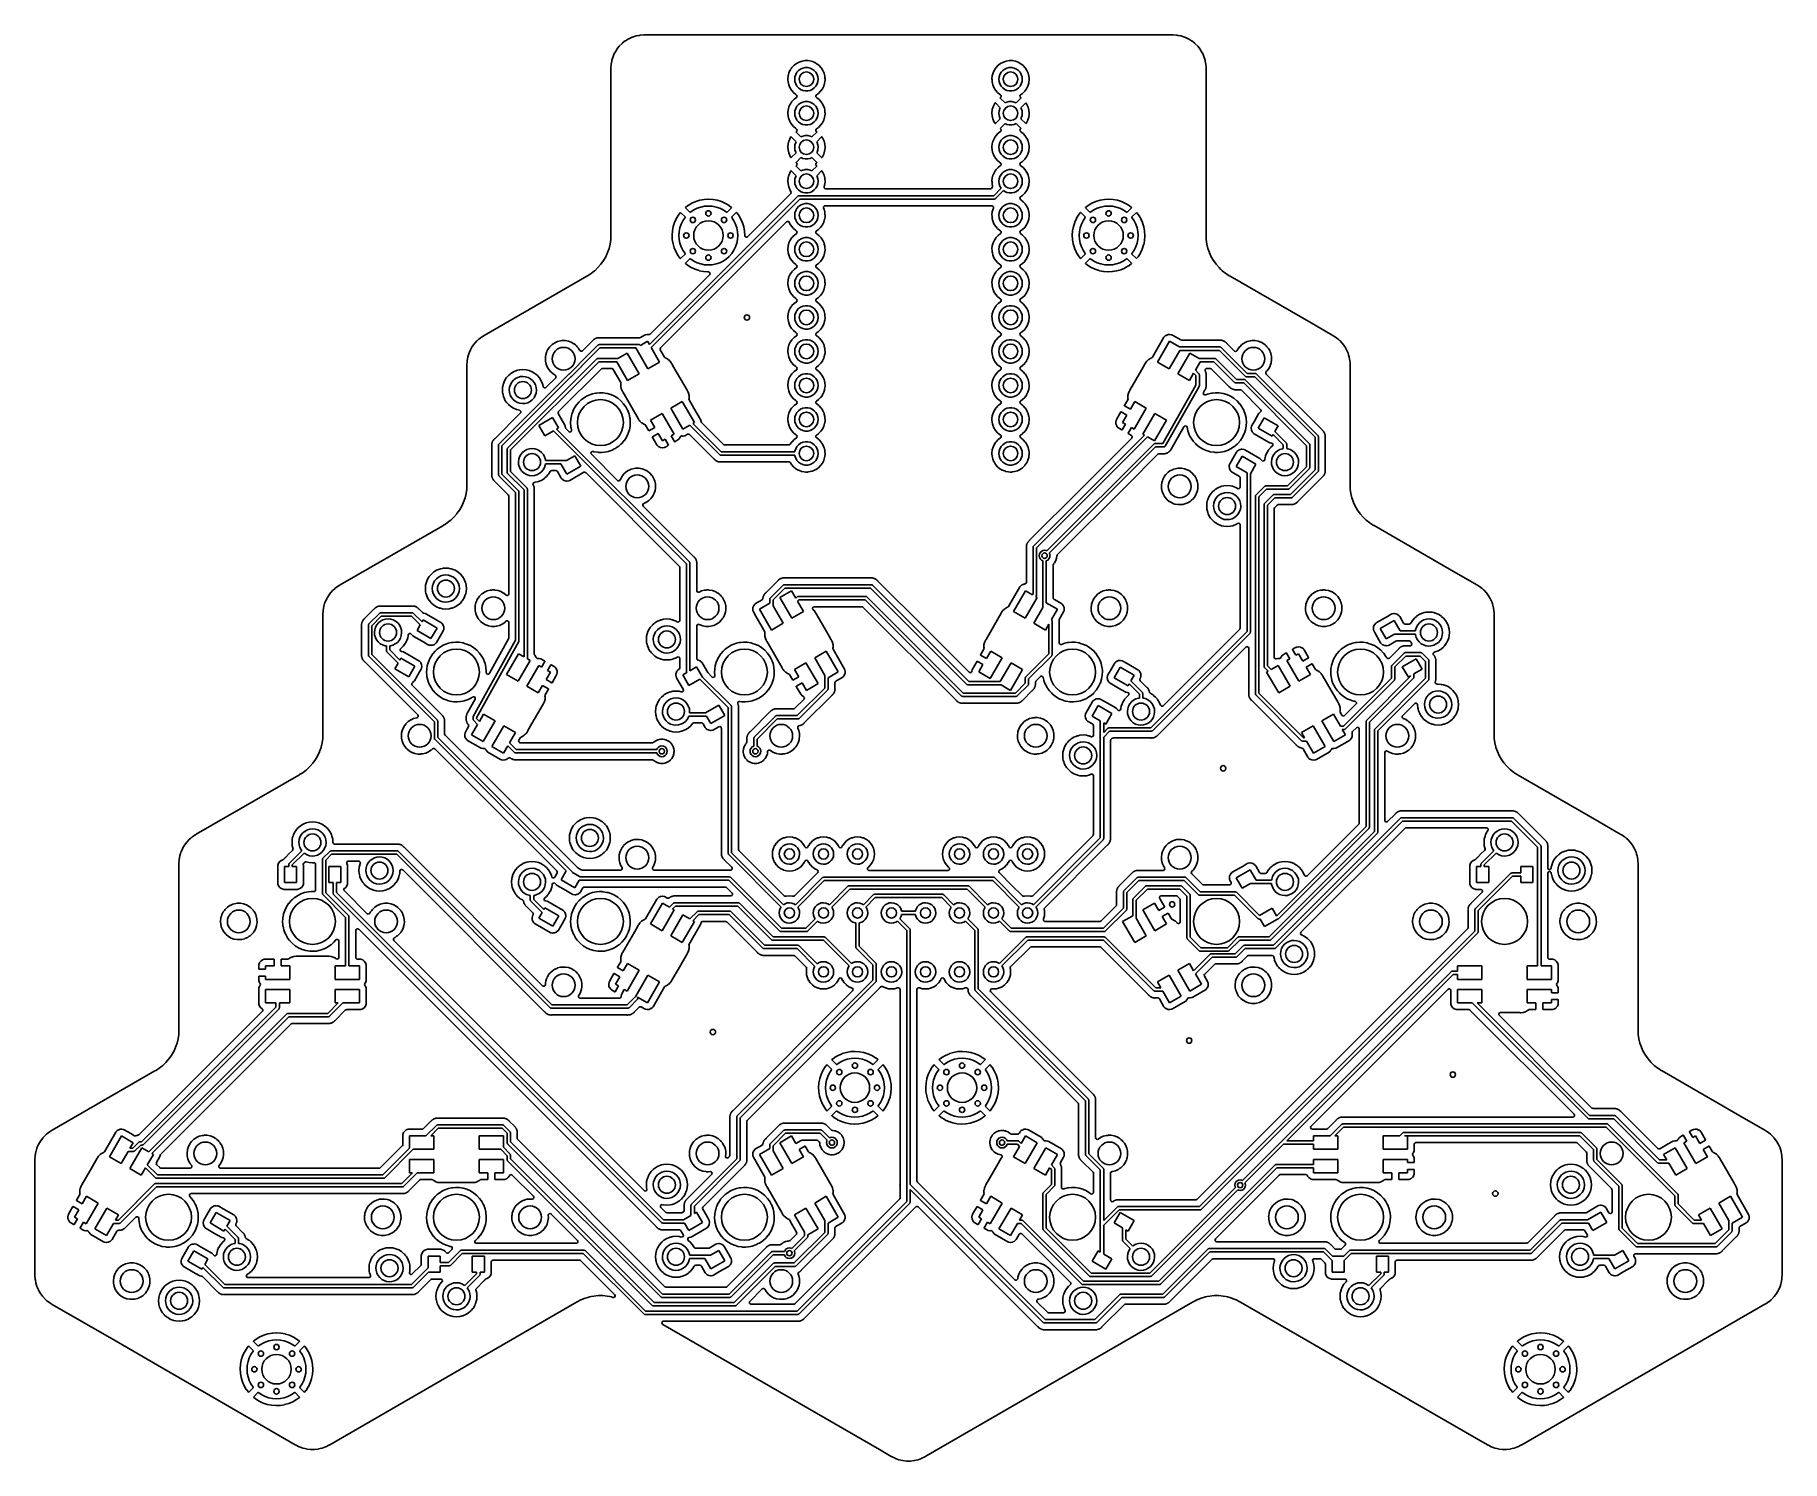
# Model space of a CAD drawing. Extents: x 189 to 319, y -167 to -61.
import ezdxf

# ---------------------------------------------------------------- set-up
doc = ezdxf.new("R2010")
doc.units = 0
doc.layers.add('BLACK', color=7, linetype='CONTINUOUS')

msp = doc.modelspace()

# ---------------------------------------------------------------- linework, layer by layer
at = {"layer": 'BLACK', "linetype": 'CONTINUOUS'}
for p, q in [((232.623, -61.4445), (232.848, -61.2684)), ((232.848, -61.2684), (232.861, -61.2597)), ((232.861, -61.2597), (233.105, -61.1119)), ((233.105, -61.1119), (233.119, -61.1048)), ((233.119, -61.1048), (233.379, -60.9876)), ((233.379, -60.9876), (233.394, -60.9822)), ((233.394, -60.9822), (233.666, -60.8972)), ((233.666, -60.8972), (233.681, -60.8936)), ((233.681, -60.8936), (233.891, -60.855)), ((233.891, -60.855), (233.962, -60.8421)), ((233.962, -60.8421), (233.977, -60.8402)), ((233.977, -60.8402), (234.228, -60.8251)), ((234.228, -60.8251), (234.255, -60.8263)), ((234.255, -60.8263), (234.255, -60.8263)), ((234.255, -60.8263), (234.264, -60.8277)), ((234.264, -60.8277), (234.273, -60.8266)), ((234.273, -60.8266), (234.295, -60.8236)), ((234.273, -60.8266), (234.273, -60.8266)), ((234.295, -60.8236), (234.312, -60.8225)), ((234.312, -60.8225), (273.681, -60.8225)), ((273.681, -60.8225), (273.7, -60.824)), ((273.7, -60.824), (273.715, -60.8263)), ((273.715, -60.8263), (273.715, -60.8263)), ((273.715, -60.8263), (273.724, -60.8277)), ((273.724, -60.8277), (273.741, -60.8255)), ((273.741, -60.8255), (273.765, -60.8246)), ((273.765, -60.8246), (274.023, -60.8402)), ((274.023, -60.8402), (274.038, -60.8421)), ((274.038, -60.8421), (274.109, -60.855)), ((274.109, -60.855), (274.319, -60.8936)), ((274.319, -60.8936), (274.334, -60.8972)), ((274.334, -60.8972), (274.606, -60.9822)), ((274.606, -60.9822), (274.621, -60.9876)), ((274.621, -60.9876), (274.881, -61.1048)), ((274.881, -61.1048), (274.895, -61.1119)), ((274.895, -61.1119), (275.139, -61.2597)), ((275.139, -61.2597), (275.152, -61.2684)), ((275.152, -61.2684), (275.377, -61.4445)), ((231.853, -62.7109), (231.938, -62.4381)), ((231.938, -62.4381), (231.943, -62.4239)), ((231.943, -62.4239), (232.06, -62.1634)), ((232.06, -62.1634), (232.067, -62.1499)), ((232.067, -62.1499), (232.215, -61.9054)), ((232.215, -61.9054), (232.224, -61.8929)), ((232.224, -61.8929), (232.4, -61.668)), ((232.4, -61.668), (232.41, -61.6566)), ((232.41, -61.6566), (232.612, -61.4546)), ((232.612, -61.4546), (232.623, -61.4445)), ((275.377, -61.4445), (275.388, -61.4546)), ((275.388, -61.4546), (275.59, -61.6566)), ((275.59, -61.6566), (275.6, -61.668)), ((275.6, -61.668), (275.776, -61.8929)), ((275.776, -61.8929), (275.785, -61.9054)), ((275.785, -61.9054), (275.933, -62.1499)), ((275.933, -62.1499), (275.94, -62.1634)), ((275.94, -62.1634), (276.057, -62.4239)), ((276.057, -62.4239), (276.062, -62.4381)), ((276.062, -62.4381), (276.147, -62.7109)), ((231.778, -63.3639), (231.779, -63.3445)), ((231.778, -75.7251), (231.778, -63.3639)), ((231.779, -63.3445), (231.782, -63.3297)), ((231.78, -63.2797), (231.796, -63.0218)), ((231.781, -63.3036), (231.78, -63.2797)), ((231.783, -63.3208), (231.781, -63.3036)), ((231.782, -63.3297), (231.783, -63.3208)), ((231.782, -63.3297), (231.782, -63.3297)), ((231.796, -63.0218), (231.798, -63.0067)), ((231.798, -63.0067), (231.839, -62.7811)), ((231.839, -62.7811), (231.849, -62.7257)), ((231.849, -62.7257), (231.853, -62.7109)), ((245.015, -63.8642), (244.991, -64.0906)), ((245.076, -63.6447), (245.015, -63.8642)), ((245.172, -63.4382), (245.076, -63.6447)), ((245.239, -63.3398), (245.172, -63.4382)), ((245.297, -63.2543), (245.239, -63.3398)), ((245.3, -63.2501), (245.297, -63.2543)), ((245.297, -63.2543), (245.297, -63.2543)), ((245.457, -63.0854), (245.3, -63.2501)), ((245.462, -63.0823), (245.457, -63.0854)), ((245.635, -62.9518), (245.462, -63.0823)), ((245.523, -63.9423), (245.579, -63.7681)), ((245.579, -63.7681), (245.671, -63.6095)), ((245.64, -62.9487), (245.635, -62.9518)), ((245.635, -62.9518), (245.635, -62.9518)), ((245.842, -62.8436), (245.64, -62.9487)), ((245.671, -63.6095), (245.794, -63.4733)), ((245.794, -63.4733), (245.942, -63.3656)), ((246.058, -62.7728), (245.842, -62.8436)), ((245.942, -63.3656), (246.109, -63.2911)), ((246.283, -62.7384), (246.058, -62.7728)), ((246.109, -63.2911), (246.288, -63.253)), ((246.288, -62.7384), (246.283, -62.7384)), ((246.424, -62.7401), (246.288, -62.7384)), ((246.288, -62.7384), (246.288, -62.7384)), ((246.288, -63.253), (246.472, -63.253)), ((246.511, -62.7412), (246.424, -62.7401)), ((246.472, -63.253), (246.651, -63.2911)), ((246.516, -62.7421), (246.511, -62.7412)), ((246.73, -62.7802), (246.516, -62.7421)), ((246.516, -62.7421), (246.516, -62.7421)), ((246.651, -63.2911), (246.818, -63.3656)), ((246.735, -62.7811), (246.73, -62.7802)), ((246.73, -62.7802), (246.73, -62.7802)), ((246.74, -62.7828), (246.735, -62.7811)), ((246.834, -62.816), (246.74, -62.7828)), ((246.74, -62.7828), (246.74, -62.7828)), ((246.818, -63.3656), (246.966, -63.4733)), ((246.95, -62.8571), (246.834, -62.816)), ((247.149, -62.9672), (246.95, -62.8571)), ((246.966, -63.4733), (247.089, -63.6095)), ((247.089, -63.6095), (247.181, -63.7681)), ((247.328, -63.1083), (247.149, -62.9672)), ((247.181, -63.7681), (247.237, -63.9423)), ((247.481, -63.2767), (247.328, -63.1083)), ((247.484, -63.281), (247.481, -63.2767)), ((247.501, -63.3083), (247.484, -63.281)), ((247.484, -63.281), (247.484, -63.281)), ((247.605, -63.4679), (247.501, -63.3083)), ((247.607, -63.4726), (247.605, -63.4679)), ((247.693, -63.672), (247.607, -63.4726)), ((247.607, -63.4726), (247.607, -63.4726)), ((247.695, -63.6767), (247.693, -63.672)), ((247.751, -63.8976), (247.695, -63.6767)), ((247.751, -63.9027), (247.751, -63.8976)), ((247.762, -64.0349), (247.751, -63.9027)), ((247.751, -63.9027), (247.751, -63.9027)), ((260.255, -63.8642), (260.231, -64.0906)), ((260.316, -63.6447), (260.255, -63.8642)), ((260.412, -63.4382), (260.316, -63.6447)), ((260.479, -63.3398), (260.412, -63.4382)), ((260.537, -63.2543), (260.479, -63.3398)), ((260.54, -63.2501), (260.537, -63.2543)), ((260.537, -63.2543), (260.537, -63.2543)), ((260.697, -63.0854), (260.54, -63.2501)), ((260.702, -63.0823), (260.697, -63.0854)), ((260.875, -62.9518), (260.702, -63.0823)), ((260.763, -63.9423), (260.819, -63.7681)), ((260.819, -63.7681), (260.911, -63.6095)), ((260.88, -62.9487), (260.875, -62.9518)), ((260.875, -62.9518), (260.875, -62.9518)), ((261.082, -62.8436), (260.88, -62.9487)), ((260.911, -63.6095), (261.034, -63.4733)), ((261.034, -63.4733), (261.182, -63.3656)), ((261.298, -62.7728), (261.082, -62.8436)), ((261.182, -63.3656), (261.349, -63.2911)), ((261.523, -62.7384), (261.298, -62.7728)), ((261.349, -63.2911), (261.528, -63.253)), ((261.528, -62.7384), (261.523, -62.7384)), ((261.664, -62.7401), (261.528, -62.7384)), ((261.528, -62.7384), (261.528, -62.7384)), ((261.528, -63.253), (261.712, -63.253)), ((261.751, -62.7412), (261.664, -62.7401)), ((261.712, -63.253), (261.891, -63.2911)), ((261.756, -62.7421), (261.751, -62.7412)), ((261.97, -62.7802), (261.756, -62.7421)), ((261.756, -62.7421), (261.756, -62.7421)), ((261.891, -63.2911), (262.058, -63.3656)), ((261.975, -62.7811), (261.97, -62.7802)), ((261.97, -62.7802), (261.97, -62.7802)), ((261.98, -62.7828), (261.975, -62.7811)), ((262.074, -62.816), (261.98, -62.7828)), ((261.98, -62.7828), (261.98, -62.7828)), ((262.058, -63.3656), (262.206, -63.4733)), ((262.19, -62.8571), (262.074, -62.816)), ((262.389, -62.9672), (262.19, -62.8571)), ((262.206, -63.4733), (262.329, -63.6095)), ((262.329, -63.6095), (262.421, -63.7681)), ((262.568, -63.1083), (262.389, -62.9672)), ((262.421, -63.7681), (262.477, -63.9423)), ((262.721, -63.2767), (262.568, -63.1083)), ((262.724, -63.281), (262.721, -63.2767)), ((262.741, -63.3083), (262.724, -63.281)), ((262.724, -63.281), (262.724, -63.281)), ((262.845, -63.4679), (262.741, -63.3083)), ((262.847, -63.4726), (262.845, -63.4679)), ((262.933, -63.672), (262.847, -63.4726)), ((262.847, -63.4726), (262.847, -63.4726)), ((262.935, -63.6767), (262.933, -63.672)), ((262.991, -63.8976), (262.935, -63.6767)), ((262.991, -63.9027), (262.991, -63.8976)), ((263.002, -64.0349), (262.991, -63.9027)), ((262.991, -63.9027), (262.991, -63.9027)), ((276.147, -62.7109), (276.151, -62.7257)), ((276.151, -62.7257), (276.161, -62.7811)), ((276.161, -62.7811), (276.202, -63.0067)), ((276.202, -63.0067), (276.204, -63.0218)), ((276.204, -63.0218), (276.219, -63.2725)), ((276.218, -63.2994), (276.217, -63.3083)), ((276.217, -63.3083), (276.218, -63.3172)), ((276.219, -63.2725), (276.218, -63.2992)), ((276.218, -63.2992), (276.218, -63.2994)), ((276.218, -63.3172), (276.218, -63.3172)), ((276.218, -63.3172), (276.221, -63.3398)), ((276.221, -63.3398), (276.222, -63.3561)), ((276.222, -63.3561), (276.222, -75.7212)), ((244.991, -64.0906), (244.991, -64.0957)), ((244.991, -64.0957), (244.991, -64.0957)), ((244.991, -64.0957), (244.996, -64.1793)), ((244.996, -64.1793), (245.004, -64.3179)), ((245.004, -64.3179), (245.054, -64.5401)), ((245.054, -64.5401), (245.056, -64.5448)), ((245.056, -64.5448), (245.056, -64.5449)), ((245.056, -64.5449), (245.138, -64.7463)), ((245.138, -64.7463), (245.14, -64.751)), ((245.14, -64.751), (245.259, -64.9452)), ((245.259, -64.9452), (245.408, -65.1173)), ((245.408, -65.1173), (245.583, -65.2628)), ((245.504, -64.1245), (245.523, -63.9423)), ((245.523, -64.3067), (245.504, -64.1245)), ((245.579, -64.481), (245.523, -64.3067)), ((245.671, -64.6396), (245.579, -64.481)), ((245.794, -64.7758), (245.671, -64.6396)), ((245.942, -64.8834), (245.794, -64.7758)), ((246.109, -64.9579), (245.942, -64.8834)), ((246.288, -64.996), (246.109, -64.9579)), ((246.472, -64.996), (246.288, -64.996)), ((246.651, -64.9579), (246.472, -64.996)), ((246.818, -64.8834), (246.651, -64.9579)), ((246.966, -64.7758), (246.818, -64.8834)), ((247.089, -64.6396), (246.966, -64.7758)), ((247.181, -64.481), (247.089, -64.6396)), ((247.13, -65.2906), (247.273, -65.1889)), ((247.237, -64.3067), (247.181, -64.481)), ((247.237, -63.9423), (247.256, -64.1245)), ((247.256, -64.1245), (247.237, -64.3067)), ((247.273, -65.1889), (247.277, -65.1859)), ((247.273, -65.1889), (247.273, -65.1889)), ((247.277, -65.1859), (247.438, -65.0251)), ((247.438, -65.0251), (247.571, -64.8402)), ((247.571, -64.8402), (247.672, -64.6361)), ((247.672, -64.6361), (247.738, -64.4182)), ((247.738, -64.4182), (247.751, -64.323)), ((247.751, -64.323), (247.767, -64.1957)), ((247.767, -64.0906), (247.762, -64.0349)), ((247.77, -64.1245), (247.767, -64.0906)), ((247.767, -64.1957), (247.768, -64.1924)), ((247.767, -64.1957), (247.767, -64.1957)), ((247.768, -64.1924), (247.77, -64.1245)), ((260.231, -64.0906), (260.231, -64.0957)), ((260.231, -64.0957), (260.236, -64.1793)), ((260.231, -64.0957), (260.231, -64.0957)), ((260.236, -64.1793), (260.244, -64.3179)), ((260.244, -64.3179), (260.294, -64.5401)), ((260.294, -64.5401), (260.296, -64.5448)), ((260.296, -64.5448), (260.296, -64.5449)), ((260.296, -64.5449), (260.378, -64.7463)), ((260.378, -64.7463), (260.38, -64.751)), ((260.38, -64.751), (260.499, -64.9452)), ((260.499, -64.9452), (260.648, -65.1173)), ((260.648, -65.1173), (260.823, -65.2628)), ((260.744, -64.1245), (260.763, -63.9423)), ((260.763, -64.3067), (260.744, -64.1245)), ((260.819, -64.481), (260.763, -64.3067)), ((260.911, -64.6396), (260.819, -64.481)), ((261.034, -64.7758), (260.911, -64.6396)), ((261.182, -64.8834), (261.034, -64.7758)), ((261.349, -64.9579), (261.182, -64.8834)), ((261.528, -64.996), (261.349, -64.9579)), ((261.712, -64.996), (261.528, -64.996)), ((261.891, -64.9579), (261.712, -64.996)), ((262.058, -64.8834), (261.891, -64.9579)), ((262.206, -64.7758), (262.058, -64.8834)), ((262.329, -64.6396), (262.206, -64.7758)), ((262.421, -64.481), (262.329, -64.6396)), ((262.37, -65.2909), (262.517, -65.1859)), ((262.477, -64.3067), (262.421, -64.481)), ((262.477, -63.9423), (262.496, -64.1245)), ((262.496, -64.1245), (262.477, -64.3067)), ((262.517, -65.1859), (262.678, -65.0251)), ((262.678, -65.0251), (262.811, -64.8402)), ((262.811, -64.8402), (262.912, -64.6361)), ((262.912, -64.6361), (262.978, -64.4182)), ((262.978, -64.4182), (262.991, -64.323)), ((262.991, -64.323), (263.007, -64.1957)), ((263.01, -64.1245), (263.002, -64.0349)), ((263.007, -64.1957), (263.008, -64.1924)), ((263.007, -64.1957), (263.007, -64.1957)), ((263.008, -64.1924), (263.01, -64.1245)), ((245.015, -66.4042), (244.991, -66.6306)), ((245.067, -66.2167), (245.015, -66.4042)), ((245.075, -66.1897), (245.067, -66.2167)), ((245.076, -66.1847), (245.075, -66.1897)), ((245.075, -66.1897), (245.075, -66.1897)), ((245.172, -65.9782), (245.076, -66.1847)), ((245.234, -65.8875), (245.172, -65.9782)), ((245.297, -65.7943), (245.234, -65.8875)), ((245.3, -65.7901), (245.297, -65.7943)), ((245.297, -65.7943), (245.297, -65.7943)), ((245.457, -65.6254), (245.3, -65.7901)), ((245.632, -65.4941), (245.457, -65.6254)), ((245.504, -66.6645), (245.523, -66.4823)), ((245.523, -66.4823), (245.579, -66.3081)), ((245.579, -66.3081), (245.671, -66.1495)), ((245.583, -65.2628), (245.587, -65.2654)), ((245.587, -65.2654), (245.587, -65.2654)), ((245.587, -65.2654), (245.62, -65.2846)), ((245.62, -65.2846), (245.669, -65.3362)), ((245.655, -65.4718), (245.632, -65.4941)), ((245.682, -65.406), (245.655, -65.4718)), ((245.669, -65.3362), (245.682, -65.406)), ((245.671, -66.1495), (245.794, -66.0133)), ((245.794, -66.0133), (245.942, -65.9056)), ((245.942, -65.9056), (246.109, -65.8311)), ((246.109, -65.8311), (246.288, -65.793)), ((246.288, -65.793), (246.472, -65.793)), ((246.472, -65.793), (246.651, -65.8311)), ((246.651, -65.8311), (246.818, -65.9056)), ((246.818, -65.9056), (246.966, -66.0133)), ((246.966, -66.0133), (247.089, -66.1495)), ((247.078, -65.3836), (247.103, -65.3172)), ((247.092, -65.4531), (247.078, -65.3836)), ((247.089, -66.1495), (247.181, -66.3081)), ((247.14, -65.5015), (247.092, -65.4531)), ((247.103, -65.3172), (247.13, -65.2906)), ((247.14, -65.5018), (247.14, -65.5015)), ((247.142, -65.5028), (247.14, -65.5018)), ((247.142, -65.5035), (247.142, -65.5028)), ((247.149, -65.5072), (247.142, -65.5035)), ((247.328, -65.6483), (247.149, -65.5072)), ((247.181, -66.3081), (247.237, -66.4823)), ((247.237, -66.4823), (247.256, -66.6645)), ((247.481, -65.8167), (247.328, -65.6483)), ((247.605, -66.0079), (247.481, -65.8167)), ((247.607, -66.0126), (247.605, -66.0079)), ((247.684, -66.1899), (247.607, -66.0126)), ((247.607, -66.0126), (247.607, -66.0126)), ((247.695, -66.2167), (247.684, -66.1899)), ((247.697, -66.2217), (247.695, -66.2167)), ((247.716, -66.3), (247.697, -66.2217)), ((247.697, -66.2217), (247.697, -66.2217)), ((247.751, -66.4376), (247.716, -66.3)), ((247.751, -66.4427), (247.751, -66.4376)), ((247.762, -66.5749), (247.751, -66.4427)), ((247.751, -66.4427), (247.751, -66.4427)), ((260.255, -66.4094), (260.232, -66.6255)), ((260.257, -66.3993), (260.255, -66.4094)), ((260.315, -66.1899), (260.257, -66.3993)), ((260.319, -66.1802), (260.315, -66.1899)), ((260.41, -65.9831), (260.319, -66.1802)), ((260.415, -65.9742), (260.41, -65.9831)), ((260.467, -65.898), (260.415, -65.9742)), ((260.479, -65.8884), (260.467, -65.898)), ((260.491, -65.8947), (260.479, -65.8884)), ((260.851, -66.2543), (260.491, -65.8947)), ((260.744, -66.6645), (260.763, -66.4823)), ((260.763, -66.4823), (260.819, -66.3081)), ((260.819, -66.3081), (260.851, -66.2543)), ((260.823, -65.2628), (260.827, -65.2654)), ((260.827, -65.2654), (260.827, -65.2654)), ((260.827, -65.2654), (260.861, -65.2848)), ((260.851, -65.5108), (260.842, -65.5222)), ((260.842, -65.5222), (260.849, -65.5345)), ((260.849, -65.5345), (261.208, -65.8938)), ((260.873, -65.4944), (260.851, -65.5108)), ((260.861, -65.2848), (260.909, -65.3365)), ((260.896, -65.472), (260.873, -65.4944)), ((260.923, -65.4063), (260.896, -65.472)), ((260.909, -65.3365), (260.923, -65.4063)), ((261.208, -65.8938), (261.349, -65.8311)), ((261.349, -65.8311), (261.528, -65.793)), ((261.528, -65.793), (261.712, -65.793)), ((261.712, -65.793), (261.891, -65.8311)), ((261.891, -65.8311), (262.032, -65.8938)), ((262.032, -65.8938), (262.392, -65.5332)), ((262.317, -65.3839), (262.342, -65.3175)), ((262.332, -65.4534), (262.317, -65.3839)), ((262.38, -65.5019), (262.332, -65.4534)), ((262.342, -65.3175), (262.37, -65.2909)), ((262.38, -65.5022), (262.38, -65.5019)), ((262.381, -65.5031), (262.38, -65.5022)), ((262.382, -65.5038), (262.381, -65.5031)), ((262.384, -65.5051), (262.382, -65.5038)), ((262.392, -65.51), (262.384, -65.5051)), ((262.752, -65.8919), (262.389, -66.2543)), ((262.389, -66.2543), (262.421, -66.3081)), ((262.399, -65.5204), (262.392, -65.51)), ((262.392, -65.5332), (262.399, -65.5204)), ((262.421, -66.3081), (262.477, -66.4823)), ((262.477, -66.4823), (262.496, -66.6645)), ((262.761, -65.8875), (262.752, -65.8919)), ((262.772, -65.8967), (262.761, -65.8875)), ((262.841, -66.0038), (262.772, -65.8967)), ((262.846, -66.0129), (262.841, -66.0038)), ((262.933, -66.2122), (262.846, -66.0129)), ((262.936, -66.2219), (262.933, -66.2122)), ((262.989, -66.4326), (262.936, -66.2219)), ((262.991, -66.4428), (262.989, -66.4326)), ((263.009, -66.6612), (262.991, -66.4428)), ((244.991, -66.6306), (244.991, -66.6357)), ((244.991, -66.6357), (244.993, -66.6741)), ((244.991, -66.6357), (244.991, -66.6357)), ((244.993, -66.6741), (245.004, -66.8579)), ((245.004, -66.8579), (245.005, -66.863)), ((245.005, -66.863), (245.005, -66.863)), ((245.005, -66.863), (245.044, -67.0366)), ((245.044, -67.0366), (245.054, -67.0801)), ((245.054, -67.0801), (245.056, -67.0849)), ((245.056, -67.0849), (245.056, -67.0849)), ((245.056, -67.0849), (245.138, -67.286)), ((245.138, -67.286), (245.14, -67.291)), ((245.14, -67.291), (245.259, -67.4852)), ((245.259, -67.4852), (245.408, -67.6573)), ((245.408, -67.6573), (245.583, -67.8028)), ((245.523, -66.8467), (245.504, -66.6645)), ((245.579, -67.021), (245.523, -66.8467)), ((245.671, -67.1796), (245.579, -67.021)), ((245.583, -67.8028), (245.587, -67.8054)), ((245.587, -67.8054), (245.587, -67.8054)), ((245.587, -67.8054), (245.621, -67.8248)), ((245.621, -67.8248), (245.669, -67.8765)), ((245.794, -67.3158), (245.671, -67.1796)), ((245.942, -67.4234), (245.794, -67.3158)), ((246.109, -67.4979), (245.942, -67.4234)), ((246.288, -67.536), (246.109, -67.4979)), ((246.472, -67.536), (246.288, -67.536)), ((246.651, -67.4979), (246.472, -67.536)), ((246.818, -67.4234), (246.651, -67.4979)), ((246.966, -67.3158), (246.818, -67.4234)), ((247.089, -67.1796), (246.966, -67.3158)), ((247.181, -67.021), (247.089, -67.1796)), ((247.13, -67.8303), (247.277, -67.7259)), ((247.13, -67.8309), (247.13, -67.8303)), ((247.237, -66.8467), (247.181, -67.021)), ((247.256, -66.6645), (247.237, -66.8467)), ((247.277, -67.7259), (247.438, -67.5651)), ((247.438, -67.5651), (247.571, -67.3802)), ((247.571, -67.3802), (247.573, -67.3753)), ((247.573, -67.3753), (247.67, -67.1807)), ((247.67, -67.1807), (247.672, -67.1761)), ((247.67, -67.1807), (247.67, -67.1807)), ((247.672, -67.1761), (247.738, -66.9582)), ((247.738, -66.9582), (247.751, -66.863)), ((247.751, -66.863), (247.767, -66.7357)), ((247.767, -66.6358), (247.762, -66.5749)), ((247.77, -66.6645), (247.767, -66.6358)), ((247.767, -66.7357), (247.768, -66.7324)), ((247.767, -66.7357), (247.767, -66.7357)), ((247.768, -66.7324), (247.77, -66.6645)), ((260.232, -66.6255), (260.232, -66.6358)), ((260.232, -66.6358), (260.244, -66.8527)), ((260.244, -66.8527), (260.246, -66.8629)), ((260.246, -66.8629), (260.293, -67.0749)), ((260.293, -67.0749), (260.296, -67.0847)), ((260.296, -67.0847), (260.378, -67.286)), ((260.378, -67.286), (260.383, -67.2952)), ((260.383, -67.2952), (260.467, -67.4331)), ((260.467, -67.4331), (260.478, -67.4425)), ((260.478, -67.4425), (260.487, -67.4388)), ((260.487, -67.4388), (260.851, -67.0748)), ((260.763, -66.8467), (260.744, -66.6645)), ((260.819, -67.021), (260.763, -66.8467)), ((260.851, -67.0748), (260.819, -67.021)), ((260.848, -67.7962), (260.841, -67.8086)), ((260.841, -67.8086), (260.846, -67.8157)), ((260.846, -67.8157), (260.861, -67.8242)), ((261.208, -67.4353), (260.848, -67.7962)), ((260.861, -67.8242), (260.909, -67.8759)), ((261.349, -67.4979), (261.208, -67.4353)), ((261.528, -67.536), (261.349, -67.4979)), ((261.712, -67.536), (261.528, -67.536)), ((261.891, -67.4979), (261.712, -67.536)), ((262.032, -67.4353), (261.891, -67.4979)), ((262.39, -67.7933), (262.032, -67.4353)), ((262.342, -67.8569), (262.37, -67.8303)), ((262.37, -67.8303), (262.388, -67.8171)), ((262.388, -67.8171), (262.397, -67.8064)), ((262.421, -67.021), (262.389, -67.0748)), ((262.389, -67.0748), (262.749, -67.4346)), ((262.397, -67.8064), (262.39, -67.7933)), ((262.477, -66.8467), (262.421, -67.021)), ((262.496, -66.6645), (262.477, -66.8467)), ((262.749, -67.4346), (262.761, -67.4412)), ((262.761, -67.4412), (262.773, -67.4322)), ((262.773, -67.4322), (262.808, -67.3841)), ((262.808, -67.3841), (262.813, -67.3753)), ((262.813, -67.3753), (262.909, -67.1805)), ((262.909, -67.1805), (262.913, -67.1709)), ((262.913, -67.1709), (262.976, -66.963)), ((262.976, -66.963), (262.978, -66.9529)), ((262.978, -66.9529), (263.007, -66.7357)), ((263.007, -66.729), (263.009, -66.6679)), ((263.007, -66.7357), (263.007, -66.729)), ((263.009, -66.6679), (263.009, -66.6612)), ((245.015, -68.9494), (244.992, -69.1655)), ((245.017, -68.9393), (245.015, -68.9494)), ((245.075, -68.7299), (245.017, -68.9393)), ((245.079, -68.7202), (245.075, -68.7299)), ((245.17, -68.5231), (245.079, -68.7202)), ((245.175, -68.5142), (245.17, -68.5231)), ((245.227, -68.438), (245.175, -68.5142)), ((245.239, -68.4284), (245.227, -68.438)), ((245.251, -68.4347), (245.239, -68.4284)), ((245.611, -68.7943), (245.251, -68.4347)), ((245.504, -69.2045), (245.523, -69.0223)), ((245.523, -69.0223), (245.579, -68.8481)), ((245.579, -68.8481), (245.611, -68.7943)), ((245.611, -68.0508), (245.602, -68.0622)), ((245.602, -68.0622), (245.609, -68.0745)), ((245.609, -68.0745), (245.968, -68.4338)), ((245.633, -68.0344), (245.611, -68.0508)), ((245.656, -68.012), (245.633, -68.0344)), ((245.683, -67.9463), (245.656, -68.012)), ((245.669, -67.8765), (245.683, -67.9463)), ((245.968, -68.4338), (246.109, -68.3711)), ((246.109, -68.3711), (246.288, -68.333)), ((246.288, -68.333), (246.472, -68.333)), ((246.472, -68.333), (246.651, -68.3711)), ((246.651, -68.3711), (246.792, -68.4338)), ((246.792, -68.4338), (247.152, -68.0732)), ((247.077, -67.9239), (247.102, -67.8575)), ((247.092, -67.9934), (247.077, -67.9239)), ((247.14, -68.0419), (247.092, -67.9934)), ((247.102, -67.8575), (247.13, -67.8309)), ((247.14, -68.0422), (247.14, -68.0419)), ((247.141, -68.0431), (247.14, -68.0422)), ((247.142, -68.0438), (247.141, -68.0431)), ((247.144, -68.0451), (247.142, -68.0438)), ((247.152, -68.05), (247.144, -68.0451)), ((247.512, -68.4319), (247.149, -68.7943)), ((247.149, -68.7943), (247.181, -68.8481)), ((247.159, -68.0604), (247.152, -68.05)), ((247.152, -68.0732), (247.159, -68.0604)), ((247.181, -68.8481), (247.237, -69.0223)), ((247.237, -69.0223), (247.256, -69.2045)), ((247.521, -68.4275), (247.512, -68.4319)), ((247.532, -68.4367), (247.521, -68.4275)), ((247.601, -68.5438), (247.532, -68.4367)), ((247.606, -68.5529), (247.601, -68.5438)), ((247.693, -68.7522), (247.606, -68.5529)), ((247.696, -68.7619), (247.693, -68.7522)), ((247.749, -68.9726), (247.696, -68.7619)), ((247.751, -68.9828), (247.749, -68.9726)), ((247.769, -69.2012), (247.751, -68.9828)), ((260.255, -68.9442), (260.231, -69.1706)), ((260.307, -68.7567), (260.255, -68.9442)), ((260.315, -68.7297), (260.307, -68.7567)), ((260.316, -68.7247), (260.315, -68.7297)), ((260.315, -68.7297), (260.315, -68.7297)), ((260.412, -68.5182), (260.316, -68.7247)), ((260.474, -68.4275), (260.412, -68.5182)), ((260.537, -68.3343), (260.474, -68.4275)), ((260.54, -68.3301), (260.537, -68.3343)), ((260.537, -68.3343), (260.537, -68.3343)), ((260.697, -68.1654), (260.54, -68.3301)), ((260.702, -68.1623), (260.697, -68.1654)), ((260.873, -68.0338), (260.702, -68.1623)), ((260.744, -69.2045), (260.763, -69.0223)), ((260.763, -69.0223), (260.819, -68.8481)), ((260.819, -68.8481), (260.911, -68.6895)), ((260.896, -68.0114), (260.873, -68.0338)), ((260.922, -67.9457), (260.896, -68.0114)), ((260.909, -67.8759), (260.922, -67.9457)), ((260.911, -68.6895), (261.034, -68.5533)), ((261.034, -68.5533), (261.182, -68.4456)), ((261.182, -68.4456), (261.349, -68.3711)), ((261.349, -68.3711), (261.528, -68.333)), ((261.528, -68.333), (261.712, -68.333)), ((261.712, -68.333), (261.891, -68.3711)), ((261.891, -68.3711), (262.058, -68.4456)), ((262.058, -68.4456), (262.206, -68.5533)), ((262.206, -68.5533), (262.329, -68.6895)), ((262.317, -67.9234), (262.342, -67.8569)), ((262.332, -67.9928), (262.317, -67.9234)), ((262.329, -68.6895), (262.421, -68.8481)), ((262.38, -68.0416), (262.332, -67.9928)), ((262.38, -68.0418), (262.38, -68.0416)), ((262.381, -68.0424), (262.38, -68.0418)), ((262.382, -68.0432), (262.381, -68.0424)), ((262.389, -68.0472), (262.382, -68.0432)), ((262.568, -68.1883), (262.389, -68.0472)), ((262.421, -68.8481), (262.477, -69.0223)), ((262.477, -69.0223), (262.496, -69.2045)), ((262.721, -68.3567), (262.568, -68.1883)), ((262.845, -68.5479), (262.721, -68.3567)), ((262.847, -68.5526), (262.845, -68.5479)), ((262.924, -68.7299), (262.847, -68.5526)), ((262.847, -68.5526), (262.847, -68.5526)), ((262.935, -68.7567), (262.924, -68.7299)), ((262.937, -68.7617), (262.935, -68.7567)), ((262.956, -68.84), (262.937, -68.7617)), ((262.937, -68.7617), (262.937, -68.7617)), ((262.991, -68.9776), (262.956, -68.84)), ((262.991, -68.9827), (262.991, -68.9776)), ((263.002, -69.1149), (262.991, -68.9827)), ((262.991, -68.9827), (262.991, -68.9827)), ((263.01, -69.2045), (263.002, -69.1149)), ((244.992, -69.1655), (244.992, -69.1758)), ((244.992, -69.1758), (245.004, -69.3927)), ((245.004, -69.3927), (245.006, -69.4029)), ((245.006, -69.4029), (245.053, -69.6149)), ((245.053, -69.6149), (245.056, -69.6247)), ((245.056, -69.6247), (245.138, -69.826)), ((245.138, -69.826), (245.143, -69.8352)), ((245.143, -69.8352), (245.227, -69.9731)), ((245.227, -69.9731), (245.238, -69.9825)), ((245.238, -69.9825), (245.247, -69.9788)), ((245.247, -69.9788), (245.611, -69.6148)), ((245.523, -69.3867), (245.504, -69.2045)), ((245.579, -69.561), (245.523, -69.3867)), ((245.611, -69.6148), (245.579, -69.561)), ((245.608, -70.3362), (245.601, -70.3486)), ((245.601, -70.3486), (245.606, -70.3557)), ((245.606, -70.3557), (245.621, -70.3645)), ((245.968, -69.9753), (245.608, -70.3362)), ((245.621, -70.3645), (245.67, -70.4162)), ((245.67, -70.4162), (245.683, -70.4859)), ((246.109, -70.0379), (245.968, -69.9753)), ((246.288, -70.076), (246.109, -70.0379)), ((246.472, -70.076), (246.288, -70.076)), ((246.651, -70.0379), (246.472, -70.076)), ((246.792, -69.9753), (246.651, -70.0379)), ((247.15, -70.3333), (246.792, -69.9753)), ((247.077, -70.4637), (247.102, -70.3973)), ((247.102, -70.3973), (247.129, -70.3707)), ((247.129, -70.3707), (247.148, -70.3571)), ((247.148, -70.3571), (247.157, -70.3464)), ((247.181, -69.561), (247.149, -69.6148)), ((247.149, -69.6148), (247.509, -69.9746)), ((247.157, -70.3464), (247.15, -70.3333)), ((247.237, -69.3867), (247.181, -69.561)), ((247.256, -69.2045), (247.237, -69.3867)), ((247.509, -69.9746), (247.521, -69.9812)), ((247.521, -69.9812), (247.533, -69.9722)), ((247.533, -69.9722), (247.568, -69.9241)), ((247.568, -69.9241), (247.573, -69.9153)), ((247.573, -69.9153), (247.669, -69.7205)), ((247.669, -69.7205), (247.673, -69.7109)), ((247.673, -69.7109), (247.736, -69.503)), ((247.736, -69.503), (247.738, -69.4929)), ((247.738, -69.4929), (247.767, -69.2757)), ((247.767, -69.269), (247.769, -69.2079)), ((247.767, -69.2757), (247.767, -69.269)), ((247.769, -69.2079), (247.769, -69.2012)), ((260.231, -69.1706), (260.231, -69.1757)), ((260.231, -69.1757), (260.231, -69.1757)), ((260.231, -69.1757), (260.233, -69.2141)), ((260.233, -69.2141), (260.244, -69.3979)), ((260.244, -69.3979), (260.245, -69.403)), ((260.245, -69.403), (260.245, -69.403)), ((260.245, -69.403), (260.284, -69.5766)), ((260.284, -69.5766), (260.294, -69.6201)), ((260.294, -69.6201), (260.296, -69.6248)), ((260.296, -69.6248), (260.296, -69.6249)), ((260.296, -69.6249), (260.378, -69.826)), ((260.378, -69.826), (260.38, -69.831)), ((260.38, -69.831), (260.499, -70.0252)), ((260.499, -70.0252), (260.648, -70.1973)), ((260.648, -70.1973), (260.823, -70.3428)), ((260.763, -69.3867), (260.744, -69.2045)), ((260.819, -69.561), (260.763, -69.3867)), ((260.911, -69.7196), (260.819, -69.561)), ((260.823, -70.3428), (260.827, -70.3454)), ((260.827, -70.3454), (260.827, -70.3454)), ((260.827, -70.3454), (260.86, -70.3646)), ((260.86, -70.3646), (260.909, -70.4162)), ((260.909, -70.4162), (260.922, -70.486)), ((261.034, -69.8558), (260.911, -69.7196)), ((261.182, -69.9634), (261.034, -69.8558)), ((261.349, -70.0379), (261.182, -69.9634)), ((261.528, -70.076), (261.349, -70.0379)), ((261.712, -70.076), (261.528, -70.076)), ((261.891, -70.0379), (261.712, -70.076)), ((262.058, -69.9634), (261.891, -70.0379)), ((262.206, -69.8558), (262.058, -69.9634)), ((262.329, -69.7196), (262.206, -69.8558)), ((262.318, -70.4636), (262.343, -70.3972)), ((262.421, -69.561), (262.329, -69.7196)), ((262.343, -70.3972), (262.37, -70.3706)), ((262.37, -70.3706), (262.513, -70.2689)), ((262.477, -69.3867), (262.421, -69.561)), ((262.496, -69.2045), (262.477, -69.3867)), ((262.513, -70.2689), (262.517, -70.2659)), ((262.513, -70.2689), (262.513, -70.2689)), ((262.517, -70.2659), (262.678, -70.1051)), ((262.678, -70.1051), (262.811, -69.9202)), ((262.811, -69.9202), (262.813, -69.9153)), ((262.813, -69.9153), (262.91, -69.7207)), ((262.91, -69.7207), (262.912, -69.7161)), ((262.91, -69.7207), (262.91, -69.7207)), ((262.912, -69.7161), (262.978, -69.4982)), ((262.978, -69.4982), (262.991, -69.403)), ((262.991, -69.403), (263.007, -69.2757)), ((263.007, -69.2757), (263.008, -69.2724)), ((263.007, -69.2757), (263.007, -69.2757)), ((263.008, -69.2724), (263.01, -69.2045)), ((245.015, -71.4894), (244.992, -71.7055)), ((244.992, -71.7055), (244.992, -71.7158)), ((244.992, -71.7158), (245.004, -71.9327)), ((245.017, -71.4793), (245.015, -71.4894)), ((245.075, -71.2699), (245.017, -71.4793)), ((245.079, -71.2602), (245.075, -71.2699)), ((245.17, -71.0631), (245.079, -71.2602)), ((245.175, -71.0542), (245.17, -71.0631)), ((245.227, -70.978), (245.175, -71.0542)), ((245.239, -70.9684), (245.227, -70.978)), ((245.251, -70.9747), (245.239, -70.9684)), ((245.611, -71.3343), (245.251, -70.9747)), ((245.504, -71.7445), (245.523, -71.5623)), ((245.523, -71.5623), (245.579, -71.3881)), ((245.579, -71.3881), (245.611, -71.3343)), ((245.611, -70.5908), (245.602, -70.6022)), ((245.602, -70.6022), (245.609, -70.6145)), ((245.609, -70.6145), (245.968, -70.9738)), ((245.633, -70.5741), (245.611, -70.5908)), ((245.656, -70.5517), (245.633, -70.5741)), ((245.683, -70.4859), (245.656, -70.5517)), ((245.968, -70.9738), (246.109, -70.9111)), ((246.109, -70.9111), (246.288, -70.873)), ((246.288, -70.873), (246.472, -70.873)), ((246.472, -70.873), (246.651, -70.9111)), ((246.651, -70.9111), (246.792, -70.9738)), ((246.792, -70.9738), (247.152, -70.6132)), ((247.091, -70.5331), (247.077, -70.4637)), ((247.14, -70.5821), (247.091, -70.5331)), ((247.14, -70.5822), (247.14, -70.5821)), ((247.14, -70.5826), (247.14, -70.5822)), ((247.141, -70.5835), (247.14, -70.5826)), ((247.144, -70.5851), (247.141, -70.5835)), ((247.152, -70.59), (247.144, -70.5851)), ((247.512, -70.9719), (247.149, -71.3343)), ((247.149, -71.3343), (247.181, -71.3881)), ((247.159, -70.6004), (247.152, -70.59)), ((247.152, -70.6132), (247.159, -70.6004)), ((247.181, -71.3881), (247.237, -71.5623)), ((247.237, -71.5623), (247.256, -71.7445)), ((247.521, -70.9675), (247.512, -70.9719)), ((247.532, -70.9767), (247.521, -70.9675)), ((247.601, -71.0838), (247.532, -70.9767)), ((247.606, -71.0929), (247.601, -71.0838)), ((247.693, -71.2922), (247.606, -71.0929)), ((247.696, -71.3019), (247.693, -71.2922)), ((247.749, -71.5126), (247.696, -71.3019)), ((247.751, -71.5228), (247.749, -71.5126)), ((247.769, -71.7412), (247.751, -71.5228)), ((247.769, -71.7479), (247.769, -71.7412)), ((260.255, -71.4842), (260.231, -71.7106)), ((260.231, -71.7106), (260.231, -71.7157)), ((260.231, -71.7157), (260.231, -71.7157)), ((260.231, -71.7157), (260.236, -71.7993)), ((260.307, -71.2967), (260.255, -71.4842)), ((260.315, -71.2697), (260.307, -71.2967)), ((260.316, -71.2647), (260.315, -71.2697)), ((260.315, -71.2697), (260.315, -71.2697)), ((260.412, -71.0582), (260.316, -71.2647)), ((260.474, -70.9675), (260.412, -71.0582)), ((260.537, -70.8743), (260.474, -70.9675)), ((260.54, -70.8701), (260.537, -70.8743)), ((260.537, -70.8743), (260.537, -70.8743)), ((260.697, -70.7054), (260.54, -70.8701)), ((260.872, -70.5741), (260.697, -70.7054)), ((260.744, -71.7445), (260.763, -71.5623)), ((260.763, -71.5623), (260.819, -71.3881)), ((260.819, -71.3881), (260.911, -71.2295)), ((260.895, -70.5518), (260.872, -70.5741)), ((260.922, -70.486), (260.895, -70.5518)), ((260.911, -71.2295), (261.034, -71.0933)), ((261.034, -71.0933), (261.182, -70.9856)), ((261.182, -70.9856), (261.349, -70.9111)), ((261.349, -70.9111), (261.528, -70.873)), ((261.528, -70.873), (261.712, -70.873)), ((261.712, -70.873), (261.891, -70.9111)), ((261.891, -70.9111), (262.058, -70.9856)), ((262.058, -70.9856), (262.206, -71.0933)), ((262.206, -71.0933), (262.329, -71.2295)), ((262.332, -70.5331), (262.318, -70.4636)), ((262.329, -71.2295), (262.421, -71.3881)), ((262.38, -70.5815), (262.332, -70.5331)), ((262.38, -70.5818), (262.38, -70.5815)), ((262.382, -70.5828), (262.38, -70.5818)), ((262.382, -70.5835), (262.382, -70.5828)), ((262.389, -70.5872), (262.382, -70.5835)), ((262.568, -70.7283), (262.389, -70.5872)), ((262.421, -71.3881), (262.477, -71.5623)), ((262.477, -71.5623), (262.496, -71.7445)), ((262.721, -70.8967), (262.568, -70.7283)), ((262.845, -71.0879), (262.721, -70.8967)), ((262.847, -71.0926), (262.845, -71.0879)), ((262.924, -71.2699), (262.847, -71.0926)), ((262.847, -71.0926), (262.847, -71.0926)), ((262.935, -71.2967), (262.924, -71.2699)), ((262.937, -71.3017), (262.935, -71.2967)), ((262.956, -71.38), (262.937, -71.3017)), ((262.937, -71.3017), (262.937, -71.3017)), ((262.991, -71.5176), (262.956, -71.38)), ((262.991, -71.5227), (262.991, -71.5176)), ((263.002, -71.6549), (262.991, -71.5227)), ((262.991, -71.5227), (262.991, -71.5227)), ((263.01, -71.7445), (263.002, -71.6549)), ((234.654, -83.9391), (245.736, -72.857)), ((245.208, -72.6662), (241.99, -75.8836)), ((245.004, -71.9327), (245.006, -71.9429)), ((245.006, -71.9429), (245.053, -72.1549)), ((245.053, -72.1549), (245.056, -72.1647)), ((245.056, -72.1647), (245.138, -72.366)), ((245.138, -72.366), (245.143, -72.3752)), ((245.143, -72.3752), (245.226, -72.5113)), ((245.223, -72.6475), (245.208, -72.6662)), ((245.245, -72.5798), (245.223, -72.6475)), ((245.226, -72.5113), (245.245, -72.5798)), ((245.523, -71.9267), (245.504, -71.7445)), ((245.579, -72.101), (245.523, -71.9267)), ((245.671, -72.2596), (245.579, -72.101)), ((245.794, -72.3958), (245.671, -72.2596)), ((245.736, -72.857), (245.754, -72.8436)), ((245.754, -72.8436), (245.757, -72.8402)), ((245.757, -72.8402), (245.76, -72.8394)), ((245.76, -72.8394), (245.765, -72.8355)), ((245.765, -72.8355), (245.795, -72.829)), ((245.942, -72.5034), (245.794, -72.3958)), ((245.795, -72.829), (245.825, -72.8203)), ((245.825, -72.8203), (260.367, -72.8203)), ((246.109, -72.5779), (245.942, -72.5034)), ((246.288, -72.616), (246.109, -72.5779)), ((246.472, -72.616), (246.288, -72.616)), ((246.651, -72.5779), (246.472, -72.616)), ((246.818, -72.5034), (246.651, -72.5779)), ((246.966, -72.3958), (246.818, -72.5034)), ((247.089, -72.2596), (246.966, -72.3958)), ((247.181, -72.101), (247.089, -72.2596)), ((247.237, -71.9267), (247.181, -72.101)), ((247.256, -71.7445), (247.237, -71.9267)), ((247.7, -72.1679), (247.704, -72.1492)), ((247.71, -72.2382), (247.7, -72.1679)), ((247.704, -72.1492), (247.736, -72.043)), ((247.756, -72.2918), (247.71, -72.2382)), ((247.736, -72.043), (247.738, -72.0329)), ((247.738, -72.0329), (247.767, -71.8157)), ((247.824, -72.3118), (247.756, -72.2918)), ((247.767, -71.809), (247.769, -71.7479)), ((247.767, -71.8157), (247.767, -71.809)), ((260.105, -72.3118), (247.824, -72.3118)), ((260.131, -72.309), (260.105, -72.3118)), ((260.194, -72.2749), (260.131, -72.309)), ((260.248, -72.221), (260.194, -72.2749)), ((260.236, -71.7993), (260.244, -71.9379)), ((260.244, -71.9379), (260.281, -72.1042)), ((260.277, -72.1751), (260.248, -72.221)), ((260.281, -72.1042), (260.277, -72.1751)), ((260.367, -72.8203), (260.919, -72.2686)), ((260.49, -73.0471), (260.487, -73.0505)), ((260.508, -73.0337), (260.49, -73.0471)), ((261.098, -72.4428), (260.508, -73.0337)), ((260.763, -71.9267), (260.744, -71.7445)), ((260.819, -72.101), (260.763, -71.9267)), ((260.911, -72.2596), (260.819, -72.101)), ((260.919, -72.2686), (260.911, -72.2596)), ((261.182, -72.5034), (261.098, -72.4428)), ((261.349, -72.5779), (261.182, -72.5034)), ((261.528, -72.616), (261.349, -72.5779)), ((261.712, -72.616), (261.528, -72.616)), ((261.891, -72.5779), (261.712, -72.616)), ((262.058, -72.5034), (261.891, -72.5779)), ((262.206, -72.3958), (262.058, -72.5034)), ((262.329, -72.2596), (262.206, -72.3958)), ((262.318, -73.0036), (262.343, -72.9372)), ((262.332, -73.0731), (262.318, -73.0036)), ((262.421, -72.101), (262.329, -72.2596)), ((262.343, -72.9372), (262.37, -72.9106)), ((262.37, -72.9106), (262.513, -72.8089)), ((262.477, -71.9267), (262.421, -72.101)), ((262.496, -71.7445), (262.477, -71.9267)), ((262.513, -72.8089), (262.517, -72.8059)), ((262.513, -72.8089), (262.513, -72.8089)), ((262.517, -72.8059), (262.678, -72.6451)), ((262.678, -72.6451), (262.811, -72.4602)), ((262.811, -72.4602), (262.853, -72.3752)), ((262.853, -72.3752), (262.91, -72.2607)), ((262.91, -72.2607), (262.912, -72.2561)), ((262.91, -72.2607), (262.91, -72.2607)), ((262.912, -72.2561), (262.978, -72.0382)), ((262.978, -72.0382), (262.991, -71.943)), ((262.991, -71.943), (263.007, -71.8157)), ((263.007, -71.8157), (263.008, -71.8124)), ((263.007, -71.8157), (263.007, -71.8157)), ((263.008, -71.8124), (263.01, -71.7445)), ((245.876, -73.0703), (234.784, -84.1633)), ((236.841, -74.2383), (236.674, -74.5098)), ((236.845, -74.2321), (236.841, -74.2383)), ((236.965, -74.0813), (236.845, -74.2321)), ((236.976, -74.0736), (236.965, -74.0813)), ((236.989, -74.0807), (236.976, -74.0736)), ((237.339, -74.4307), (236.989, -74.0807)), ((237.349, -73.6968), (237.34, -73.7084)), ((237.34, -73.7084), (237.347, -73.7203)), ((237.347, -73.7203), (237.698, -74.0715)), ((237.535, -73.5535), (237.349, -73.6968)), ((237.541, -73.5492), (237.535, -73.5535)), ((237.815, -73.3862), (237.541, -73.5492)), ((237.698, -74.0715), (237.723, -74.0496)), ((237.723, -74.0496), (237.962, -73.8897)), ((237.822, -73.3827), (237.815, -73.3862)), ((238.113, -73.2537), (237.822, -73.3827)), ((237.962, -73.8897), (238.221, -73.7625)), ((238.12, -73.2511), (238.113, -73.2537)), ((238.426, -73.1581), (238.12, -73.2511)), ((238.221, -73.7625), (238.493, -73.67)), ((238.433, -73.1563), (238.426, -73.1581)), ((238.747, -73.1007), (238.433, -73.1563)), ((238.493, -73.67), (238.775, -73.6138)), ((238.754, -73.0998), (238.747, -73.1007)), ((239.073, -73.0823), (238.754, -73.0998)), ((238.775, -73.6138), (239.062, -73.595)), ((239.062, -73.595), (239.35, -73.6138)), ((239.08, -73.0823), (239.073, -73.0823)), ((239.399, -73.1032), (239.08, -73.0823)), ((239.35, -73.6138), (239.632, -73.67)), ((239.406, -73.1041), (239.399, -73.1032)), ((239.72, -73.1631), (239.406, -73.1041)), ((239.632, -73.67), (239.904, -73.7625)), ((239.727, -73.1649), (239.72, -73.1631)), ((240.031, -73.2611), (239.727, -73.1649)), ((239.904, -73.7625), (240.162, -73.8897)), ((240.038, -73.2638), (240.031, -73.2611)), ((240.329, -73.3958), (240.038, -73.2638)), ((240.162, -73.8897), (240.402, -74.0496)), ((240.335, -73.3994), (240.329, -73.3958)), ((240.608, -73.5653), (240.335, -73.3994)), ((240.402, -74.0496), (240.427, -74.0715)), ((240.427, -74.0715), (240.777, -73.7212)), ((240.614, -73.5696), (240.608, -73.5653)), ((240.776, -73.6977), (240.614, -73.5696)), ((240.784, -73.7084), (240.776, -73.6977)), ((240.777, -73.7212), (240.784, -73.7084)), ((241.137, -74.0797), (240.786, -74.4307)), ((241.149, -74.0732), (241.137, -74.0797)), ((241.16, -74.0816), (241.149, -74.0732)), ((241.296, -74.2554), (241.16, -74.0816)), ((241.3, -74.2616), (241.296, -74.2554)), ((241.465, -74.5348), (241.3, -74.2616)), ((245.504, -74.2845), (245.523, -74.1023)), ((245.523, -74.4667), (245.504, -74.2845)), ((245.523, -74.1023), (245.579, -73.9281)), ((245.579, -73.9281), (245.671, -73.7695)), ((245.671, -73.7695), (245.794, -73.6333)), ((245.794, -73.6333), (245.942, -73.5256)), ((260.419, -73.0703), (245.876, -73.0703)), ((245.942, -73.5256), (246.109, -73.4511)), ((246.109, -73.4511), (246.288, -73.413)), ((246.288, -73.413), (246.472, -73.413)), ((246.472, -73.413), (246.651, -73.4511)), ((246.651, -73.4511), (246.818, -73.5256)), ((246.818, -73.5256), (246.966, -73.6333)), ((246.966, -73.6333), (247.089, -73.7695)), ((247.089, -73.7695), (247.181, -73.9281)), ((247.181, -73.9281), (247.237, -74.1023)), ((247.237, -74.1023), (247.256, -74.2845)), ((247.256, -74.2845), (247.237, -74.4667)), ((247.651, -73.6846), (247.682, -73.6206)), ((247.66, -73.7551), (247.651, -73.6846)), ((247.693, -73.832), (247.66, -73.7551)), ((247.682, -73.6206), (247.742, -73.5833)), ((247.695, -73.8367), (247.693, -73.832)), ((247.693, -73.832), (247.693, -73.832)), ((247.751, -74.0576), (247.695, -73.8367)), ((247.742, -73.5833), (247.775, -73.5788)), ((247.751, -74.0627), (247.751, -74.0576)), ((247.762, -74.1949), (247.751, -74.0627)), ((247.751, -74.0627), (247.751, -74.0627)), ((247.77, -74.2845), (247.762, -74.1949)), ((247.767, -74.3557), (247.768, -74.3524)), ((247.768, -74.3524), (247.77, -74.2845)), ((247.775, -73.5788), (260.223, -73.5788)), ((260.223, -73.5788), (260.291, -73.5988)), ((260.255, -74.0242), (260.231, -74.2506)), ((260.231, -74.2506), (260.231, -74.2557)), ((260.231, -74.2557), (260.231, -74.2557)), ((260.231, -74.2557), (260.236, -74.3393)), ((260.236, -74.3393), (260.244, -74.4779)), ((260.316, -73.8047), (260.255, -74.0242)), ((260.291, -73.5988), (260.338, -73.6525)), ((260.318, -73.8), (260.316, -73.8047)), ((260.338, -73.7579), (260.318, -73.8)), ((260.318, -73.8), (260.318, -73.8)), ((260.338, -73.6525), (260.348, -73.7228)), ((260.348, -73.7228), (260.338, -73.7579)), ((260.449, -73.0617), (260.419, -73.0703)), ((260.479, -73.0552), (260.449, -73.0617)), ((260.484, -73.0513), (260.479, -73.0552)), ((260.487, -73.0505), (260.484, -73.0513)), ((260.744, -74.2845), (260.763, -74.1023)), ((260.763, -74.4667), (260.744, -74.2845)), ((260.763, -74.1023), (260.819, -73.9281)), ((260.819, -73.9281), (260.911, -73.7695)), ((260.911, -73.7695), (261.034, -73.6333)), ((261.034, -73.6333), (261.182, -73.5256)), ((261.182, -73.5256), (261.349, -73.4511)), ((261.349, -73.4511), (261.528, -73.413)), ((261.528, -73.413), (261.712, -73.413)), ((261.712, -73.413), (261.891, -73.4511)), ((261.891, -73.4511), (262.058, -73.5256)), ((262.058, -73.5256), (262.206, -73.6333)), ((262.206, -73.6333), (262.329, -73.7695)), ((262.329, -73.7695), (262.421, -73.9281)), ((262.38, -73.1215), (262.332, -73.0731)), ((262.38, -73.1218), (262.38, -73.1215)), ((262.382, -73.1228), (262.38, -73.1218)), ((262.382, -73.1235), (262.382, -73.1228)), ((262.389, -73.1272), (262.382, -73.1235)), ((262.568, -73.2683), (262.389, -73.1272)), ((262.421, -73.9281), (262.477, -74.1023)), ((262.477, -74.1023), (262.496, -74.2845)), ((262.496, -74.2845), (262.477, -74.4667)), ((262.721, -73.4367), (262.568, -73.2683)), ((262.845, -73.6279), (262.721, -73.4367)), ((262.847, -73.6326), (262.845, -73.6279)), ((262.88, -73.7084), (262.847, -73.6326)), ((262.847, -73.6326), (262.847, -73.6326)), ((262.933, -73.832), (262.88, -73.7084)), ((262.935, -73.8367), (262.933, -73.832)), ((262.991, -74.0576), (262.935, -73.8367)), ((262.991, -74.0627), (262.991, -74.0576)), ((263.002, -74.1949), (262.991, -74.0627)), ((262.991, -74.0627), (262.991, -74.0627)), ((263.01, -74.2845), (263.002, -74.1949)), ((263.007, -74.3557), (263.008, -74.3524)), ((263.008, -74.3524), (263.01, -74.2845)), ((266.716, -74.2383), (266.549, -74.5098)), ((266.72, -74.2321), (266.716, -74.2383)), ((266.84, -74.0813), (266.72, -74.2321)), ((266.851, -74.0736), (266.84, -74.0813)), ((266.864, -74.0807), (266.851, -74.0736)), ((267.214, -74.4307), (266.864, -74.0807)), ((267.224, -73.6968), (267.215, -73.7084)), ((267.215, -73.7084), (267.222, -73.7203)), ((267.222, -73.7203), (267.573, -74.0715)), ((267.41, -73.5535), (267.224, -73.6968)), ((267.416, -73.5492), (267.41, -73.5535)), ((267.69, -73.3862), (267.416, -73.5492)), ((267.573, -74.0715), (267.598, -74.0496)), ((267.598, -74.0496), (267.837, -73.8897)), ((267.697, -73.3827), (267.69, -73.3862)), ((267.988, -73.2537), (267.697, -73.3827)), ((267.837, -73.8897), (268.096, -73.7625)), ((267.995, -73.2511), (267.988, -73.2537)), ((268.301, -73.1581), (267.995, -73.2511)), ((268.096, -73.7625), (268.368, -73.67)), ((268.308, -73.1563), (268.301, -73.1581)), ((268.622, -73.1007), (268.308, -73.1563)), ((268.368, -73.67), (268.65, -73.6138)), ((268.629, -73.0998), (268.622, -73.1007)), ((268.948, -73.0823), (268.629, -73.0998)), ((268.65, -73.6138), (268.938, -73.595)), ((268.938, -73.595), (269.225, -73.6138)), ((268.955, -73.0823), (268.948, -73.0823)), ((269.274, -73.1032), (268.955, -73.0823)), ((269.225, -73.6138), (269.507, -73.67)), ((269.281, -73.1041), (269.274, -73.1032)), ((269.595, -73.1631), (269.281, -73.1041)), ((269.507, -73.67), (269.779, -73.7625)), ((269.602, -73.1649), (269.595, -73.1631)), ((269.906, -73.2611), (269.602, -73.1649)), ((269.779, -73.7625), (270.037, -73.8897)), ((269.913, -73.2638), (269.906, -73.2611)), ((270.204, -73.3958), (269.913, -73.2638)), ((270.037, -73.8897), (270.277, -74.0496)), ((270.21, -73.3994), (270.204, -73.3958)), ((270.483, -73.5653), (270.21, -73.3994)), ((270.277, -74.0496), (270.302, -74.0715)), ((270.302, -74.0715), (270.652, -73.7212)), ((270.489, -73.5696), (270.483, -73.5653)), ((270.651, -73.6977), (270.489, -73.5696)), ((270.659, -73.7084), (270.651, -73.6977)), ((270.652, -73.7212), (270.659, -73.7084)), ((271.012, -74.0797), (270.661, -74.4307)), ((271.024, -74.0732), (271.012, -74.0797)), ((271.035, -74.0816), (271.024, -74.0732)), ((271.171, -74.2554), (271.035, -74.0816)), ((271.175, -74.2616), (271.171, -74.2554)), ((271.34, -74.5348), (271.175, -74.2616)), ((235.487, -84.1786), (244.894, -74.7717)), ((236.372, -75.4447), (236.35, -75.7628)), ((236.373, -75.4372), (236.372, -75.4447)), ((236.434, -75.124), (236.373, -75.4372)), ((236.436, -75.1167), (236.434, -75.124)), ((236.534, -74.8131), (236.436, -75.1167)), ((236.536, -74.8061), (236.534, -74.8131)), ((236.67, -74.5164), (236.536, -74.8061)), ((236.674, -74.5098), (236.67, -74.5164)), ((236.862, -75.795), (236.881, -75.5078)), ((236.881, -75.5078), (236.937, -75.2256)), ((236.937, -75.2256), (237.03, -74.9531)), ((237.03, -74.9531), (237.157, -74.695)), ((237.157, -74.695), (237.317, -74.4557)), ((237.317, -74.4557), (237.339, -74.4307)), ((240.786, -74.4307), (240.808, -74.4557)), ((240.808, -74.4557), (240.968, -74.695)), ((240.968, -74.695), (241.095, -74.9531)), ((241.095, -74.9531), (241.188, -75.2256)), ((241.188, -75.2256), (241.244, -75.5078)), ((241.244, -75.5078), (241.262, -75.795)), ((241.468, -74.5416), (241.465, -74.5348)), ((241.599, -74.8326), (241.468, -74.5416)), ((241.601, -74.8397), (241.599, -74.8326)), ((241.696, -75.1443), (241.601, -74.8397)), ((241.698, -75.1516), (241.696, -75.1443)), ((241.755, -75.4654), (241.698, -75.1516)), ((241.756, -75.4729), (241.755, -75.4654)), ((241.775, -75.7928), (241.756, -75.4729)), ((244.894, -74.7717), (244.957, -74.7377)), ((244.957, -74.7377), (245.027, -74.7427)), ((245.027, -74.7427), (245.084, -74.7853)), ((245.084, -74.7853), (245.1, -74.8134)), ((245.1, -74.8134), (245.138, -74.9063)), ((245.138, -74.9063), (245.138, -74.9063)), ((245.138, -74.9063), (245.14, -74.911)), ((245.14, -74.911), (245.259, -75.1052)), ((245.259, -75.1052), (245.408, -75.2773)), ((245.408, -75.2773), (245.583, -75.4228)), ((245.632, -75.6541), (245.457, -75.7854)), ((245.579, -74.641), (245.523, -74.4667)), ((245.671, -74.7996), (245.579, -74.641)), ((245.583, -75.4228), (245.587, -75.4254)), ((245.587, -75.4254), (245.587, -75.4254)), ((245.587, -75.4254), (245.62, -75.4446)), ((245.62, -75.4446), (245.669, -75.4962)), ((245.655, -75.6318), (245.632, -75.6541)), ((245.682, -75.566), (245.655, -75.6318)), ((245.669, -75.4962), (245.682, -75.566)), ((245.794, -74.9358), (245.671, -74.7996)), ((245.942, -75.0434), (245.794, -74.9358)), ((246.109, -75.1179), (245.942, -75.0434)), ((246.288, -75.156), (246.109, -75.1179)), ((246.472, -75.156), (246.288, -75.156)), ((246.651, -75.1179), (246.472, -75.156)), ((246.818, -75.0434), (246.651, -75.1179)), ((246.966, -74.9358), (246.818, -75.0434)), ((247.089, -74.7996), (246.966, -74.9358)), ((247.078, -75.5436), (247.103, -75.4772)), ((247.092, -75.6131), (247.078, -75.5436)), ((247.181, -74.641), (247.089, -74.7996)), ((247.14, -75.6615), (247.092, -75.6131)), ((247.103, -75.4772), (247.13, -75.4506)), ((247.13, -75.4506), (247.273, -75.3489)), ((247.237, -74.4667), (247.181, -74.641)), ((247.273, -75.3489), (247.277, -75.3459)), ((247.273, -75.3489), (247.273, -75.3489)), ((247.277, -75.3459), (247.438, -75.1851)), ((247.438, -75.1851), (247.571, -75.0002)), ((247.571, -75.0002), (247.65, -74.8397)), ((247.65, -74.8397), (247.67, -74.8007)), ((247.67, -74.8007), (247.672, -74.7961)), ((247.67, -74.8007), (247.67, -74.8007)), ((247.672, -74.7961), (247.738, -74.5782)), ((247.738, -74.5782), (247.743, -74.5416)), ((247.743, -74.5416), (247.767, -74.3557)), ((247.767, -74.3557), (247.767, -74.3557)), ((260.244, -74.4779), (260.245, -74.483)), ((260.245, -74.483), (260.245, -74.483)), ((260.245, -74.483), (260.257, -74.5348)), ((260.257, -74.5348), (260.294, -74.7001)), ((260.294, -74.7001), (260.296, -74.7048)), ((260.296, -74.7048), (260.296, -74.7049)), ((260.296, -74.7049), (260.351, -74.8397)), ((260.351, -74.8397), (260.38, -74.911)), ((260.38, -74.911), (260.499, -75.1052)), ((260.499, -75.1052), (260.648, -75.2773)), ((260.648, -75.2773), (260.823, -75.4228)), ((260.872, -75.6541), (260.697, -75.7854)), ((260.819, -74.641), (260.763, -74.4667)), ((260.911, -74.7996), (260.819, -74.641)), ((260.823, -75.4228), (260.827, -75.4254)), ((260.827, -75.4254), (260.827, -75.4254)), ((260.827, -75.4254), (260.86, -75.4446)), ((260.86, -75.4446), (260.909, -75.4962)), ((260.895, -75.6318), (260.872, -75.6541)), ((260.922, -75.566), (260.895, -75.6318)), ((260.909, -75.4962), (260.922, -75.566)), ((261.034, -74.9358), (260.911, -74.7996)), ((261.182, -75.0434), (261.034, -74.9358)), ((261.349, -75.1179), (261.182, -75.0434)), ((261.528, -75.156), (261.349, -75.1179)), ((261.712, -75.156), (261.528, -75.156)), ((261.891, -75.1179), (261.712, -75.156)), ((262.058, -75.0434), (261.891, -75.1179)), ((262.206, -74.9358), (262.058, -75.0434)), ((262.329, -74.7996), (262.206, -74.9358)), ((262.318, -75.5436), (262.343, -75.4772)), ((262.332, -75.6131), (262.318, -75.5436)), ((262.421, -74.641), (262.329, -74.7996)), ((262.38, -75.6615), (262.332, -75.6131)), ((262.343, -75.4772), (262.37, -75.4506)), ((262.37, -75.4506), (262.513, -75.3489)), ((262.477, -74.4667), (262.421, -74.641)), ((262.513, -75.3489), (262.517, -75.3459)), ((262.513, -75.3489), (262.513, -75.3489)), ((262.517, -75.3459), (262.678, -75.1851)), ((262.678, -75.1851), (262.811, -75.0002)), ((262.811, -75.0002), (262.89, -74.8397)), ((262.89, -74.8397), (262.91, -74.8007)), ((262.91, -74.8007), (262.912, -74.7961)), ((262.91, -74.8007), (262.91, -74.8007)), ((262.912, -74.7961), (262.978, -74.5782)), ((262.978, -74.5782), (262.983, -74.5416)), ((262.983, -74.5416), (263.007, -74.3557)), ((263.007, -74.3557), (263.007, -74.3557)), ((266.247, -75.4447), (266.225, -75.7628)), ((266.248, -75.4372), (266.247, -75.4447)), ((266.309, -75.124), (266.248, -75.4372)), ((266.311, -75.1167), (266.309, -75.124)), ((266.409, -74.8131), (266.311, -75.1167)), ((266.411, -74.8061), (266.409, -74.8131)), ((266.545, -74.5164), (266.411, -74.8061)), ((266.549, -74.5098), (266.545, -74.5164)), ((266.738, -75.795), (266.756, -75.5078)), ((266.756, -75.5078), (266.812, -75.2256)), ((266.812, -75.2256), (266.905, -74.9531)), ((266.905, -74.9531), (267.032, -74.695)), ((267.032, -74.695), (267.192, -74.4557)), ((267.192, -74.4557), (267.214, -74.4307)), ((270.661, -74.4307), (270.683, -74.4557)), ((270.683, -74.4557), (270.843, -74.695)), ((270.843, -74.695), (270.97, -74.9531)), ((270.97, -74.9531), (271.063, -75.2256)), ((271.063, -75.2256), (271.119, -75.5078)), ((271.119, -75.5078), (271.137, -75.795)), ((271.343, -74.5416), (271.34, -74.5348)), ((271.474, -74.8326), (271.343, -74.5416)), ((271.476, -74.8397), (271.474, -74.8326)), ((271.571, -75.1443), (271.476, -74.8397)), ((271.573, -75.1516), (271.571, -75.1443)), ((271.63, -75.4654), (271.573, -75.1516)), ((271.631, -75.4729), (271.63, -75.4654)), ((271.65, -75.7928), (271.631, -75.4729)), ((231.531, -77.073), (231.639, -76.7628)), ((231.639, -76.7628), (231.64, -76.76)), ((231.639, -76.7628), (231.639, -76.7628)), ((231.64, -76.76), (231.719, -76.4352)), ((231.719, -76.4352), (231.766, -76.1044)), ((231.766, -76.1044), (231.78, -75.8046)), ((231.779, -75.7429), (231.778, -75.7251)), ((231.783, -75.7704), (231.779, -75.7429)), ((231.78, -75.8046), (231.782, -75.7897)), ((231.782, -75.7879), (231.783, -75.7831)), ((231.782, -75.7897), (231.782, -75.7879)), ((231.782, -75.7879), (231.782, -75.7879)), ((231.783, -75.7705), (231.783, -75.7704)), ((231.783, -75.7831), (231.783, -75.7705)), ((236.35, -75.7628), (236.35, -75.7704)), ((236.35, -75.7704), (236.366, -76.0889)), ((236.366, -76.0889), (236.367, -76.0964)), ((236.367, -76.0964), (236.421, -76.4108)), ((236.421, -76.4108), (236.422, -76.4181)), ((236.422, -76.4181), (236.514, -76.7237)), ((236.514, -76.7237), (236.516, -76.7308)), ((236.516, -76.7308), (236.644, -77.0232)), ((236.881, -76.0822), (236.862, -75.795)), ((236.937, -76.3644), (236.881, -76.0822)), ((237.03, -76.6369), (236.937, -76.3644)), ((237.157, -76.895), (237.03, -76.6369)), ((237.317, -77.1343), (237.157, -76.895)), ((240.968, -76.895), (240.808, -77.1343)), ((241.095, -76.6369), (240.968, -76.895)), ((241.188, -76.3644), (241.095, -76.6369)), ((241.244, -76.0822), (241.188, -76.3644)), ((241.262, -75.795), (241.244, -76.0822)), ((241.775, -75.7976), (241.775, -75.7928)), ((241.801, -75.87), (241.775, -75.7976)), ((241.857, -75.9126), (241.801, -75.87)), ((241.928, -75.9176), (241.857, -75.9126)), ((241.99, -75.8836), (241.928, -75.9176)), ((245.015, -76.5642), (244.991, -76.7906)), ((244.991, -76.7906), (244.991, -76.7957)), ((244.991, -76.7957), (244.991, -76.7957)), ((244.991, -76.7957), (244.996, -76.8793)), ((244.996, -76.8793), (245.004, -77.0179)), ((245.076, -76.3447), (245.015, -76.5642)), ((245.172, -76.1382), (245.076, -76.3447)), ((245.226, -76.0588), (245.172, -76.1382)), ((245.297, -75.9543), (245.226, -76.0588)), ((245.3, -75.9501), (245.297, -75.9543)), ((245.297, -75.9543), (245.297, -75.9543)), ((245.331, -75.9176), (245.3, -75.9501)), ((245.445, -75.798), (245.331, -75.9176)), ((245.457, -75.7854), (245.445, -75.798)), ((245.504, -76.8245), (245.523, -76.6423)), ((245.523, -77.0067), (245.504, -76.8245)), ((245.523, -76.6423), (245.579, -76.4681)), ((245.579, -76.4681), (245.671, -76.3095)), ((245.671, -76.3095), (245.794, -76.1733)), ((245.794, -76.1733), (245.942, -76.0656)), ((245.942, -76.0656), (246.109, -75.9911)), ((246.109, -75.9911), (246.288, -75.953)), ((246.288, -75.953), (246.472, -75.953)), ((246.472, -75.953), (246.651, -75.9911)), ((246.651, -75.9911), (246.818, -76.0656)), ((246.818, -76.0656), (246.966, -76.1733)), ((246.966, -76.1733), (247.089, -76.3095)), ((247.089, -76.3095), (247.181, -76.4681)), ((247.14, -75.6618), (247.14, -75.6615)), ((247.142, -75.6628), (247.14, -75.6618)), ((247.142, -75.6635), (247.142, -75.6628)), ((247.149, -75.6672), (247.142, -75.6635)), ((247.328, -75.8083), (247.149, -75.6672)), ((247.181, -76.4681), (247.237, -76.6423)), ((247.237, -76.6423), (247.256, -76.8245)), ((247.256, -76.8245), (247.237, -77.0067)), ((247.481, -75.9767), (247.328, -75.8083)), ((247.605, -76.1679), (247.481, -75.9767)), ((247.607, -76.1726), (247.605, -76.1679)), ((247.693, -76.372), (247.607, -76.1726)), ((247.607, -76.1726), (247.607, -76.1726)), ((247.695, -76.3767), (247.693, -76.372)), ((247.697, -76.3817), (247.695, -76.3767)), ((247.711, -76.4381), (247.697, -76.3817)), ((247.697, -76.3817), (247.697, -76.3817)), ((247.751, -76.5976), (247.711, -76.4381)), ((247.739, -77.1131), (247.767, -76.8957)), ((247.751, -76.6027), (247.751, -76.5976)), ((247.761, -76.7237), (247.751, -76.6027)), ((247.751, -76.6027), (247.751, -76.6027)), ((247.77, -76.8245), (247.761, -76.7237)), ((247.767, -76.8957), (247.768, -76.8924)), ((247.767, -76.8957), (247.767, -76.8957)), ((247.768, -76.8924), (247.77, -76.8245)), ((260.255, -76.5642), (260.231, -76.7906)), ((260.231, -76.7906), (260.231, -76.7957)), ((260.231, -76.7957), (260.231, -76.7957)), ((260.231, -76.7957), (260.236, -76.8793)), ((260.236, -76.8793), (260.244, -77.0179)), ((260.316, -76.3447), (260.255, -76.5642)), ((260.412, -76.1382), (260.316, -76.3447)), ((260.466, -76.0588), (260.412, -76.1382)), ((260.537, -75.9543), (260.466, -76.0588)), ((260.54, -75.9501), (260.537, -75.9543)), ((260.537, -75.9543), (260.537, -75.9543)), ((260.571, -75.9176), (260.54, -75.9501)), ((260.685, -75.798), (260.571, -75.9176)), ((260.697, -75.7854), (260.685, -75.798)), ((260.744, -76.8245), (260.763, -76.6423)), ((260.763, -77.0067), (260.744, -76.8245)), ((260.763, -76.6423), (260.819, -76.4681)), ((260.819, -76.4681), (260.911, -76.3095)), ((260.911, -76.3095), (261.034, -76.1733)), ((261.034, -76.1733), (261.182, -76.0656)), ((261.182, -76.0656), (261.349, -75.9911)), ((261.349, -75.9911), (261.528, -75.953)), ((261.528, -75.953), (261.712, -75.953)), ((261.712, -75.953), (261.891, -75.9911)), ((261.891, -75.9911), (262.058, -76.0656)), ((262.058, -76.0656), (262.206, -76.1733)), ((262.206, -76.1733), (262.329, -76.3095)), ((262.329, -76.3095), (262.421, -76.4681)), ((262.38, -75.6618), (262.38, -75.6615)), ((262.382, -75.6628), (262.38, -75.6618)), ((262.382, -75.6635), (262.382, -75.6628)), ((262.389, -75.6672), (262.382, -75.6635)), ((262.52, -75.7704), (262.389, -75.6672)), ((262.421, -76.4681), (262.477, -76.6423)), ((262.477, -76.6423), (262.496, -76.8245)), ((262.496, -76.8245), (262.477, -77.0067)), ((262.568, -75.8083), (262.52, -75.7704)), ((262.721, -75.9767), (262.568, -75.8083)), ((262.845, -76.1679), (262.721, -75.9767)), ((262.847, -76.1726), (262.845, -76.1679)), ((262.933, -76.372), (262.847, -76.1726)), ((262.847, -76.1726), (262.847, -76.1726)), ((262.935, -76.3767), (262.933, -76.372)), ((262.937, -76.3817), (262.935, -76.3767)), ((262.951, -76.4381), (262.937, -76.3817)), ((262.937, -76.3817), (262.937, -76.3817)), ((262.991, -76.5976), (262.951, -76.4381)), ((262.979, -77.1131), (263.007, -76.8957)), ((262.991, -76.6027), (262.991, -76.5976)), ((263.001, -76.7237), (262.991, -76.6027)), ((262.991, -76.6027), (262.991, -76.6027)), ((263.01, -76.8245), (263.001, -76.7237)), ((263.007, -76.8957), (263.008, -76.8924)), ((263.007, -76.8957), (263.007, -76.8957)), ((263.008, -76.8924), (263.01, -76.8245)), ((266.225, -75.7628), (266.225, -75.7704)), ((266.225, -75.7704), (266.241, -76.0889)), ((266.241, -76.0889), (266.242, -76.0964)), ((266.242, -76.0964), (266.296, -76.4108)), ((266.296, -76.4108), (266.297, -76.4181)), ((266.297, -76.4181), (266.389, -76.7237)), ((266.389, -76.7237), (266.391, -76.7308)), ((266.391, -76.7308), (266.519, -77.0232)), ((266.756, -76.0822), (266.738, -75.795)), ((266.812, -76.3644), (266.756, -76.0822)), ((266.905, -76.6369), (266.812, -76.3644)), ((267.032, -76.895), (266.905, -76.6369)), ((267.192, -77.1343), (267.032, -76.895)), ((270.843, -76.895), (270.683, -77.1343)), ((270.97, -76.6369), (270.843, -76.895)), ((271.063, -76.3644), (270.97, -76.6369)), ((271.119, -76.0822), (271.063, -76.3644)), ((271.137, -75.795), (271.119, -76.0822)), ((271.317, -77.0985), (271.453, -76.8103)), ((271.453, -76.8103), (271.456, -76.8033)), ((271.456, -76.8033), (271.557, -76.5008)), ((271.557, -76.5008), (271.559, -76.4934)), ((271.559, -76.4934), (271.623, -76.181)), ((271.623, -76.181), (271.624, -76.1735)), ((271.624, -76.1735), (271.65, -75.8541)), ((271.65, -75.7972), (271.65, -75.7928)), ((271.65, -75.8496), (271.65, -75.7972)), ((271.65, -75.8541), (271.65, -75.8496)), ((276.221, -75.7406), (276.217, -75.7643)), ((276.217, -75.7643), (276.218, -75.7732)), ((276.218, -75.7732), (276.218, -75.7744)), ((276.218, -75.7744), (276.218, -75.7804)), ((276.218, -75.7804), (276.222, -75.8496)), ((276.222, -75.7212), (276.221, -75.7406)), ((276.222, -75.8496), (276.234, -76.1044)), ((276.234, -76.1044), (276.281, -76.4352)), ((276.281, -76.4352), (276.36, -76.76)), ((276.36, -76.76), (276.361, -76.7628)), ((276.361, -76.7628), (276.361, -76.7628)), ((276.361, -76.7628), (276.469, -77.073)), ((230.57, -78.4247), (230.812, -78.194)), ((230.812, -78.194), (231.031, -77.9415)), ((231.031, -77.9415), (231.032, -77.939)), ((231.032, -77.939), (231.223, -77.6717)), ((231.032, -77.939), (231.032, -77.939)), ((231.223, -77.6717), (231.224, -77.6692)), ((231.223, -77.6717), (231.223, -77.6717)), ((231.224, -77.6692), (231.392, -77.3798)), ((231.392, -77.3798), (231.394, -77.3749)), ((231.394, -77.3749), (231.48, -77.1869)), ((231.48, -77.1869), (231.53, -77.0758)), ((231.53, -77.0758), (231.531, -77.073)), ((231.531, -77.073), (231.531, -77.073)), ((236.644, -77.0232), (236.647, -77.0299)), ((236.647, -77.0299), (236.809, -77.3049)), ((236.809, -77.3049), (236.813, -77.3111)), ((236.813, -77.3111), (236.964, -77.5089)), ((236.964, -77.5089), (236.975, -77.5174)), ((236.975, -77.5174), (236.988, -77.5107)), ((236.988, -77.5107), (237.339, -77.1593)), ((237.339, -77.1593), (237.317, -77.1343)), ((237.348, -77.8684), (237.341, -77.8814)), ((237.341, -77.8814), (237.349, -77.8919)), ((237.698, -77.5185), (237.348, -77.8684)), ((237.349, -77.8919), (237.488, -78.004)), ((237.488, -78.004), (237.494, -78.0084)), ((237.494, -78.0084), (237.765, -78.1772)), ((237.723, -77.5404), (237.698, -77.5185)), ((237.962, -77.7003), (237.723, -77.5404)), ((237.765, -78.1772), (237.771, -78.1808)), ((237.771, -78.1808), (238.06, -78.3158)), ((238.221, -77.8275), (237.962, -77.7003)), ((238.493, -77.92), (238.221, -77.8275)), ((238.775, -77.9762), (238.493, -77.92)), ((239.062, -77.995), (238.775, -77.9762)), ((239.35, -77.9762), (239.062, -77.995)), ((239.632, -77.92), (239.35, -77.9762)), ((239.904, -77.8275), (239.632, -77.92)), ((240.162, -77.7003), (239.904, -77.8275)), ((240.402, -77.5404), (240.162, -77.7003)), ((240.618, -77.3506), (240.402, -77.5404)), ((240.808, -77.1343), (240.618, -77.3506)), ((245.004, -77.0179), (245.005, -77.023)), ((245.005, -77.023), (245.005, -77.023)), ((245.005, -77.023), (245.022, -77.0969)), ((245.022, -77.0969), (245.054, -77.2401)), ((245.054, -77.2401), (245.056, -77.2448)), ((245.056, -77.2448), (245.056, -77.2449)), ((245.056, -77.2449), (245.112, -77.3824)), ((245.112, -77.3824), (245.14, -77.451)), ((245.14, -77.451), (245.259, -77.6452)), ((245.259, -77.6452), (245.408, -77.8173)), ((245.408, -77.8173), (245.583, -77.9628)), ((245.632, -78.1941), (245.457, -78.3254)), ((245.579, -77.181), (245.523, -77.0067)), ((245.671, -77.3396), (245.579, -77.181)), ((245.583, -77.9628), (245.587, -77.9654)), ((245.587, -77.9654), (245.587, -77.9654)), ((245.587, -77.9654), (245.62, -77.9846)), ((245.62, -77.9846), (245.669, -78.0362)), ((245.655, -78.1718), (245.632, -78.1941)), ((245.682, -78.106), (245.655, -78.1718)), ((245.669, -78.0362), (245.682, -78.106)), ((245.794, -77.4758), (245.671, -77.3396)), ((245.942, -77.5834), (245.794, -77.4758)), ((246.109, -77.6579), (245.942, -77.5834)), ((246.288, -77.696), (246.109, -77.6579)), ((246.472, -77.696), (246.288, -77.696)), ((246.651, -77.6579), (246.472, -77.696)), ((246.818, -77.5834), (246.651, -77.6579)), ((246.966, -77.4758), (246.818, -77.5834)), ((247.089, -77.3396), (246.966, -77.4758)), ((247.078, -78.0836), (247.103, -78.0172)), ((247.092, -78.1531), (247.078, -78.0836)), ((247.181, -77.181), (247.089, -77.3396)), ((247.14, -78.2015), (247.092, -78.1531)), ((247.103, -78.0172), (247.13, -77.9906)), ((247.13, -77.9906), (247.273, -77.8889)), ((247.14, -78.2018), (247.14, -78.2015)), ((247.142, -78.2028), (247.14, -78.2018)), ((247.142, -78.2035), (247.142, -78.2028)), ((247.149, -78.2072), (247.142, -78.2035)), ((247.328, -78.3483), (247.149, -78.2072)), ((247.237, -77.0067), (247.181, -77.181)), ((247.273, -77.8889), (247.277, -77.8859)), ((247.273, -77.8889), (247.273, -77.8889)), ((247.277, -77.8859), (247.438, -77.7251)), ((247.438, -77.7251), (247.477, -77.6717)), ((247.477, -77.6717), (247.568, -77.5444)), ((247.568, -77.5444), (247.571, -77.5402)), ((247.571, -77.5402), (247.582, -77.5174)), ((247.582, -77.5174), (247.67, -77.3407)), ((247.67, -77.3407), (247.672, -77.3361)), ((247.67, -77.3407), (247.67, -77.3407)), ((247.672, -77.3361), (247.738, -77.1182)), ((247.738, -77.1182), (247.739, -77.1131)), ((260.244, -77.0179), (260.245, -77.023)), ((260.245, -77.023), (260.245, -77.023)), ((260.245, -77.023), (260.262, -77.0969)), ((260.262, -77.0969), (260.294, -77.2401)), ((260.294, -77.2401), (260.296, -77.2448)), ((260.296, -77.2448), (260.296, -77.2449)), ((260.296, -77.2449), (260.352, -77.3824)), ((260.352, -77.3824), (260.38, -77.451)), ((260.38, -77.451), (260.499, -77.6452)), ((260.499, -77.6452), (260.648, -77.8173)), ((260.648, -77.8173), (260.823, -77.9628)), ((260.872, -78.1941), (260.697, -78.3254)), ((260.819, -77.181), (260.763, -77.0067)), ((260.911, -77.3396), (260.819, -77.181)), ((260.823, -77.9628), (260.827, -77.9654)), ((260.827, -77.9654), (260.827, -77.9654)), ((260.827, -77.9654), (260.86, -77.9846)), ((260.86, -77.9846), (260.909, -78.0362)), ((260.895, -78.1718), (260.872, -78.1941)), ((260.922, -78.106), (260.895, -78.1718)), ((260.909, -78.0362), (260.922, -78.106)), ((261.034, -77.4758), (260.911, -77.3396)), ((261.182, -77.5834), (261.034, -77.4758)), ((261.349, -77.6579), (261.182, -77.5834)), ((261.528, -77.696), (261.349, -77.6579)), ((261.712, -77.696), (261.528, -77.696)), ((261.891, -77.6579), (261.712, -77.696)), ((262.058, -77.5834), (261.891, -77.6579)), ((262.206, -77.4758), (262.058, -77.5834)), ((262.329, -77.3396), (262.206, -77.4758)), ((262.318, -78.0836), (262.343, -78.0172)), ((262.332, -78.1531), (262.318, -78.0836)), ((262.421, -77.181), (262.329, -77.3396)), ((262.38, -78.2015), (262.332, -78.1531)), ((262.343, -78.0172), (262.37, -77.9906)), ((262.37, -77.9906), (262.513, -77.8889)), ((262.38, -78.2018), (262.38, -78.2015)), ((262.382, -78.2028), (262.38, -78.2018)), ((262.382, -78.2035), (262.382, -78.2028)), ((262.389, -78.2072), (262.382, -78.2035)), ((262.568, -78.3483), (262.389, -78.2072)), ((262.477, -77.0067), (262.421, -77.181)), ((262.513, -77.8889), (262.517, -77.8859)), ((262.513, -77.8889), (262.513, -77.8889)), ((262.517, -77.8859), (262.521, -77.8814)), ((262.521, -77.8814), (262.678, -77.7251)), ((262.678, -77.7251), (262.717, -77.6717)), ((262.717, -77.6717), (262.808, -77.5444)), ((262.808, -77.5444), (262.811, -77.5402)), ((262.811, -77.5402), (262.822, -77.5174)), ((262.822, -77.5174), (262.91, -77.3407)), ((262.91, -77.3407), (262.912, -77.3361)), ((262.91, -77.3407), (262.91, -77.3407)), ((262.912, -77.3361), (262.978, -77.1182)), ((262.978, -77.1182), (262.979, -77.1131)), ((266.519, -77.0232), (266.522, -77.0299)), ((266.522, -77.0299), (266.684, -77.3049)), ((266.684, -77.3049), (266.688, -77.3111)), ((266.688, -77.3111), (266.839, -77.5089)), ((266.839, -77.5089), (266.85, -77.5174)), ((266.85, -77.5174), (266.863, -77.5107)), ((266.863, -77.5107), (267.214, -77.1593)), ((267.214, -77.1593), (267.192, -77.1343)), ((267.223, -77.8684), (267.216, -77.8814)), ((267.216, -77.8814), (267.224, -77.8919)), ((267.573, -77.5185), (267.223, -77.8684)), ((267.224, -77.8919), (267.363, -78.004)), ((267.363, -78.004), (267.369, -78.0084)), ((267.369, -78.0084), (267.64, -78.1772)), ((267.598, -77.5404), (267.573, -77.5185)), ((267.837, -77.7003), (267.598, -77.5404)), ((267.64, -78.1772), (267.646, -78.1808)), ((267.646, -78.1808), (267.935, -78.3158)), ((268.096, -77.8275), (267.837, -77.7003)), ((268.368, -77.92), (268.096, -77.8275)), ((268.65, -77.9762), (268.368, -77.92)), ((268.938, -77.995), (268.65, -77.9762)), ((269.225, -77.9762), (268.938, -77.995)), ((269.507, -77.92), (269.225, -77.9762)), ((269.779, -77.8275), (269.507, -77.92)), ((270.037, -77.7003), (269.779, -77.8275)), ((269.86, -78.3461), (270.153, -78.2202)), ((270.277, -77.5404), (270.037, -77.7003)), ((270.153, -78.2202), (270.16, -78.2168)), ((270.16, -78.2168), (270.436, -78.0566)), ((270.302, -77.5185), (270.277, -77.5404)), ((270.654, -77.8703), (270.302, -77.5185)), ((270.436, -78.0566), (270.442, -78.0524)), ((270.442, -78.0524), (270.652, -77.8939)), ((270.652, -77.8939), (270.66, -77.8825)), ((270.66, -77.8825), (270.654, -77.8703)), ((270.683, -77.1343), (270.661, -77.1593)), ((270.661, -77.1593), (271.011, -77.5091)), ((271.011, -77.5091), (271.024, -77.5162)), ((271.024, -77.5162), (271.034, -77.5089)), ((271.034, -77.5089), (271.138, -77.3811)), ((271.138, -77.3811), (271.143, -77.3749)), ((271.143, -77.3749), (271.313, -77.1052)), ((271.313, -77.1052), (271.317, -77.0985)), ((276.469, -77.073), (276.469, -77.073)), ((276.469, -77.073), (276.47, -77.0758)), ((276.47, -77.0758), (276.471, -77.0785)), ((276.471, -77.0785), (276.606, -77.3749)), ((276.606, -77.3749), (276.608, -77.3798)), ((276.608, -77.3798), (276.776, -77.6692)), ((276.776, -77.6692), (276.969, -77.9415)), ((276.969, -77.9415), (277.188, -78.194)), ((277.188, -78.194), (277.323, -78.3223)), ((222.317, -83.2585), (229.978, -78.8351)), ((229.978, -78.8351), (229.997, -78.8262)), ((229.997, -78.8262), (230.011, -78.8209)), ((230.011, -78.8209), (230.016, -78.8192)), ((230.011, -78.8209), (230.011, -78.8209)), ((230.016, -78.8192), (230.027, -78.813)), ((230.027, -78.813), (230.032, -78.8086)), ((230.032, -78.8086), (230.042, -78.8017)), ((230.042, -78.8017), (230.234, -78.6782)), ((230.234, -78.6782), (230.307, -78.6313)), ((230.307, -78.6313), (230.31, -78.6294)), ((230.31, -78.6294), (230.568, -78.4265)), ((230.31, -78.6294), (230.31, -78.6294)), ((230.568, -78.4265), (230.57, -78.4247)), ((239.153, -78.7209), (234.718, -83.1556)), ((238.06, -78.3158), (238.067, -78.3186)), ((238.067, -78.3186), (238.37, -78.418)), ((238.37, -78.418), (238.378, -78.4199)), ((238.378, -78.4199), (238.691, -78.4821)), ((238.691, -78.4821), (238.698, -78.4831)), ((238.698, -78.4831), (239.016, -78.5073)), ((239.016, -78.5073), (239.024, -78.5074)), ((239.024, -78.5074), (239.059, -78.5059)), ((239.059, -78.5059), (239.127, -78.5228)), ((239.127, -78.5228), (239.176, -78.5744)), ((239.163, -78.71), (239.153, -78.7209)), ((239.19, -78.6441), (239.163, -78.71)), ((239.176, -78.5744), (239.19, -78.6441)), ((245.015, -79.1042), (244.991, -79.3306)), ((244.991, -79.3306), (244.991, -79.3357)), ((244.991, -79.3357), (244.991, -79.3357)), ((244.991, -79.3357), (244.996, -79.4193)), ((244.996, -79.4193), (245.004, -79.5579)), ((245.004, -79.5579), (245.054, -79.7801)), ((245.076, -78.8847), (245.015, -79.1042)), ((245.172, -78.6782), (245.076, -78.8847)), ((245.278, -78.5228), (245.172, -78.6782)), ((245.297, -78.4943), (245.278, -78.5228)), ((245.3, -78.4901), (245.297, -78.4943)), ((245.297, -78.4943), (245.297, -78.4943)), ((245.307, -78.4831), (245.3, -78.4901)), ((245.454, -78.3292), (245.307, -78.4831)), ((245.457, -78.3254), (245.454, -78.3292)), ((245.504, -79.3645), (245.523, -79.1823)), ((245.523, -79.5467), (245.504, -79.3645)), ((245.523, -79.1823), (245.579, -79.0081)), ((245.579, -79.721), (245.523, -79.5467)), ((245.579, -79.0081), (245.671, -78.8495)), ((245.671, -78.8495), (245.794, -78.7133)), ((245.794, -78.7133), (245.942, -78.6056)), ((245.942, -78.6056), (246.109, -78.5311)), ((246.109, -78.5311), (246.288, -78.493)), ((246.288, -78.493), (246.472, -78.493)), ((246.472, -78.493), (246.651, -78.5311)), ((246.651, -78.5311), (246.818, -78.6056)), ((246.818, -78.6056), (246.966, -78.7133)), ((246.966, -78.7133), (247.089, -78.8495)), ((247.089, -78.8495), (247.181, -79.0081)), ((247.181, -79.0081), (247.237, -79.1823)), ((247.237, -79.5467), (247.181, -79.721)), ((247.237, -79.1823), (247.256, -79.3645)), ((247.256, -79.3645), (247.237, -79.5467)), ((247.481, -78.5167), (247.328, -78.3483)), ((247.484, -78.521), (247.481, -78.5167)), ((247.518, -78.5744), (247.484, -78.521)), ((247.484, -78.521), (247.484, -78.521)), ((247.605, -78.7079), (247.518, -78.5744)), ((247.607, -78.7126), (247.605, -78.7079)), ((247.693, -78.912), (247.607, -78.7126)), ((247.607, -78.7126), (247.607, -78.7126)), ((247.695, -78.9167), (247.693, -78.912)), ((247.751, -79.1376), (247.695, -78.9167)), ((247.738, -79.6582), (247.751, -79.563)), ((247.751, -79.1427), (247.751, -79.1376)), ((247.762, -79.2749), (247.751, -79.1427)), ((247.751, -79.1427), (247.751, -79.1427)), ((247.751, -79.563), (247.767, -79.4357)), ((247.77, -79.3645), (247.762, -79.2749)), ((247.767, -79.4357), (247.768, -79.4324)), ((247.767, -79.4357), (247.767, -79.4357)), ((247.768, -79.4324), (247.77, -79.3645)), ((260.255, -79.1042), (260.231, -79.3306)), ((260.231, -79.3306), (260.231, -79.3357)), ((260.231, -79.3357), (260.231, -79.3357)), ((260.231, -79.3357), (260.236, -79.4193)), ((260.236, -79.4193), (260.244, -79.5579)), ((260.244, -79.5579), (260.294, -79.7801)), ((260.316, -78.8847), (260.255, -79.1042)), ((260.412, -78.6782), (260.316, -78.8847)), ((260.518, -78.5228), (260.412, -78.6782)), ((260.537, -78.4943), (260.518, -78.5228)), ((260.54, -78.4901), (260.537, -78.4943)), ((260.537, -78.4943), (260.537, -78.4943)), ((260.547, -78.4831), (260.54, -78.4901)), ((260.694, -78.3292), (260.547, -78.4831)), ((260.697, -78.3254), (260.694, -78.3292)), ((260.744, -79.3645), (260.763, -79.1823)), ((260.763, -79.5467), (260.744, -79.3645)), ((260.763, -79.1823), (260.819, -79.0081)), ((260.819, -79.721), (260.763, -79.5467)), ((260.819, -79.0081), (260.911, -78.8495)), ((260.911, -78.8495), (261.034, -78.7133)), ((261.034, -78.7133), (261.182, -78.6056)), ((261.182, -78.6056), (261.349, -78.5311)), ((261.349, -78.5311), (261.528, -78.493)), ((261.528, -78.493), (261.712, -78.493)), ((261.712, -78.493), (261.891, -78.5311)), ((261.891, -78.5311), (262.058, -78.6056)), ((262.058, -78.6056), (262.206, -78.7133)), ((262.206, -78.7133), (262.329, -78.8495)), ((262.329, -78.8495), (262.421, -79.0081)), ((262.421, -79.0081), (262.477, -79.1823)), ((262.477, -79.5467), (262.421, -79.721)), ((262.477, -79.1823), (262.496, -79.3645)), ((262.496, -79.3645), (262.477, -79.5467)), ((262.721, -78.5167), (262.568, -78.3483)), ((262.724, -78.521), (262.721, -78.5167)), ((262.758, -78.5744), (262.724, -78.521)), ((262.724, -78.521), (262.724, -78.521)), ((262.845, -78.7079), (262.758, -78.5744)), ((262.847, -78.7126), (262.845, -78.7079)), ((262.933, -78.912), (262.847, -78.7126)), ((262.847, -78.7126), (262.847, -78.7126)), ((262.935, -78.9167), (262.933, -78.912)), ((262.991, -79.1376), (262.935, -78.9167)), ((262.978, -79.6582), (262.991, -79.563)), ((262.991, -79.1427), (262.991, -79.1376)), ((263.002, -79.2749), (262.991, -79.1427)), ((262.991, -79.1427), (262.991, -79.1427)), ((262.991, -79.563), (263.007, -79.4357)), ((263.01, -79.3645), (263.002, -79.2749)), ((263.007, -79.4357), (263.008, -79.4324)), ((263.007, -79.4357), (263.007, -79.4357)), ((263.008, -79.4324), (263.01, -79.3645)), ((267.935, -78.3158), (267.942, -78.3186)), ((267.942, -78.3186), (268.245, -78.418)), ((268.245, -78.418), (268.253, -78.4199)), ((268.253, -78.4199), (268.566, -78.4821)), ((268.566, -78.4821), (268.573, -78.4831)), ((268.573, -78.4831), (268.891, -78.5073)), ((268.891, -78.5073), (268.899, -78.5074)), ((268.899, -78.5074), (269.217, -78.4933)), ((269.217, -78.4933), (269.225, -78.4925)), ((269.225, -78.4925), (269.539, -78.4401)), ((269.539, -78.4401), (269.547, -78.4384)), ((269.547, -78.4384), (269.853, -78.3486)), ((269.853, -78.3486), (269.86, -78.3461)), ((277.323, -78.3223), (277.425, -78.4199)), ((277.425, -78.4199), (277.43, -78.4247)), ((277.43, -78.4247), (277.693, -78.6313)), ((277.693, -78.6313), (277.759, -78.6739)), ((277.759, -78.6739), (277.945, -78.7935)), ((277.945, -78.7935), (277.957, -78.8024)), ((277.957, -78.8024), (277.959, -78.8035)), ((277.959, -78.8035), (277.959, -78.8035)), ((277.959, -78.8035), (277.963, -78.8066)), ((277.963, -78.8066), (277.967, -78.8091)), ((277.967, -78.8091), (277.967, -78.8091)), ((277.967, -78.8091), (277.968, -78.8097)), ((277.968, -78.8097), (277.973, -78.813)), ((277.973, -78.813), (277.999, -78.8234)), ((277.999, -78.8234), (278.015, -78.8312)), ((278.015, -78.8312), (284.066, -82.3249)), ((245.054, -79.7801), (245.056, -79.7848)), ((245.056, -79.7848), (245.056, -79.7849)), ((245.056, -79.7849), (245.138, -79.9863)), ((245.138, -79.9863), (245.14, -79.991)), ((245.14, -79.991), (245.259, -80.1852)), ((245.259, -80.1852), (245.408, -80.3573)), ((245.457, -80.8654), (245.3, -81.0301)), ((245.408, -80.3573), (245.583, -80.5028)), ((245.632, -80.7341), (245.457, -80.8654)), ((245.671, -79.8796), (245.579, -79.721)), ((245.583, -80.5028), (245.587, -80.5054)), ((245.587, -80.5054), (245.587, -80.5054)), ((245.587, -80.5054), (245.62, -80.5246)), ((245.62, -80.5246), (245.669, -80.5762)), ((245.655, -80.7118), (245.632, -80.7341)), ((245.682, -80.646), (245.655, -80.7118)), ((245.669, -80.5762), (245.682, -80.646)), ((245.794, -80.0158), (245.671, -79.8796)), ((245.942, -80.1234), (245.794, -80.0158)), ((246.109, -80.1979), (245.942, -80.1234)), ((246.288, -80.236), (246.109, -80.1979)), ((246.472, -80.236), (246.288, -80.236)), ((246.651, -80.1979), (246.472, -80.236)), ((246.818, -80.1234), (246.651, -80.1979)), ((246.966, -80.0158), (246.818, -80.1234)), ((247.089, -79.8796), (246.966, -80.0158)), ((247.078, -80.6236), (247.103, -80.5572)), ((247.092, -80.6931), (247.078, -80.6236)), ((247.181, -79.721), (247.089, -79.8796)), ((247.14, -80.7415), (247.092, -80.6931)), ((247.103, -80.5572), (247.13, -80.5306)), ((247.13, -80.5306), (247.273, -80.4289)), ((247.14, -80.7418), (247.14, -80.7415)), ((247.142, -80.7428), (247.14, -80.7418)), ((247.142, -80.7435), (247.142, -80.7428)), ((247.149, -80.7472), (247.142, -80.7435)), ((247.328, -80.8883), (247.149, -80.7472)), ((247.273, -80.4289), (247.277, -80.4259)), ((247.273, -80.4289), (247.273, -80.4289)), ((247.277, -80.4259), (247.438, -80.2651)), ((247.438, -80.2651), (247.571, -80.0802)), ((247.571, -80.0802), (247.672, -79.8761)), ((247.672, -79.8761), (247.738, -79.6582)), ((260.294, -79.7801), (260.296, -79.7848)), ((260.296, -79.7848), (260.296, -79.7849)), ((260.296, -79.7849), (260.378, -79.9863)), ((260.378, -79.9863), (260.38, -79.991)), ((260.38, -79.991), (260.499, -80.1852)), ((260.499, -80.1852), (260.648, -80.3573)), ((260.697, -80.8654), (260.54, -81.0301)), ((260.648, -80.3573), (260.823, -80.5028)), ((260.872, -80.7341), (260.697, -80.8654)), ((260.911, -79.8796), (260.819, -79.721)), ((260.823, -80.5028), (260.827, -80.5054)), ((260.827, -80.5054), (260.827, -80.5054)), ((260.827, -80.5054), (260.86, -80.5246)), ((260.86, -80.5246), (260.909, -80.5762)), ((260.895, -80.7118), (260.872, -80.7341)), ((260.922, -80.646), (260.895, -80.7118)), ((260.909, -80.5762), (260.922, -80.646)), ((261.034, -80.0158), (260.911, -79.8796)), ((261.182, -80.1234), (261.034, -80.0158)), ((261.349, -80.1979), (261.182, -80.1234)), ((261.528, -80.236), (261.349, -80.1979)), ((261.712, -80.236), (261.528, -80.236)), ((261.891, -80.1979), (261.712, -80.236)), ((262.058, -80.1234), (261.891, -80.1979)), ((262.206, -80.0158), (262.058, -80.1234)), ((262.329, -79.8796), (262.206, -80.0158)), ((262.318, -80.6236), (262.343, -80.5572)), ((262.332, -80.6931), (262.318, -80.6236)), ((262.421, -79.721), (262.329, -79.8796)), ((262.38, -80.7415), (262.332, -80.6931)), ((262.343, -80.5572), (262.37, -80.5306)), ((262.37, -80.5306), (262.513, -80.4289)), ((262.38, -80.7418), (262.38, -80.7415)), ((262.382, -80.7428), (262.38, -80.7418)), ((262.382, -80.7435), (262.382, -80.7428)), ((262.389, -80.7472), (262.382, -80.7435)), ((262.568, -80.8883), (262.389, -80.7472)), ((262.513, -80.4289), (262.517, -80.4259)), ((262.513, -80.4289), (262.513, -80.4289)), ((262.517, -80.4259), (262.678, -80.2651)), ((262.678, -80.2651), (262.811, -80.0802)), ((262.811, -80.0802), (262.912, -79.8761)), ((262.912, -79.8761), (262.978, -79.6582)), ((245.015, -81.6442), (244.991, -81.8706)), ((244.991, -81.8706), (244.991, -81.8757)), ((244.991, -81.8757), (244.991, -81.8757)), ((244.991, -81.8757), (244.996, -81.9593)), ((244.996, -81.9593), (245.004, -82.0979)), ((245.004, -82.0979), (245.054, -82.3201)), ((245.076, -81.4247), (245.015, -81.6442)), ((245.172, -81.2182), (245.076, -81.4247)), ((245.226, -81.1388), (245.172, -81.2182)), ((245.297, -81.0343), (245.226, -81.1388)), ((245.3, -81.0301), (245.297, -81.0343)), ((245.297, -81.0343), (245.297, -81.0343)), ((245.504, -81.9045), (245.523, -81.7223)), ((245.523, -82.0867), (245.504, -81.9045)), ((245.523, -81.7223), (245.579, -81.5481)), ((245.579, -82.261), (245.523, -82.0867)), ((245.579, -81.5481), (245.671, -81.3895)), ((245.671, -81.3895), (245.794, -81.2533)), ((245.794, -81.2533), (245.942, -81.1456)), ((245.942, -81.1456), (246.109, -81.0711)), ((246.109, -81.0711), (246.288, -81.033)), ((246.288, -81.033), (246.472, -81.033)), ((246.472, -81.033), (246.651, -81.0711)), ((246.651, -81.0711), (246.818, -81.1456)), ((246.818, -81.1456), (246.966, -81.2533)), ((246.966, -81.2533), (247.089, -81.3895)), ((247.089, -81.3895), (247.181, -81.5481)), ((247.181, -81.5481), (247.237, -81.7223)), ((247.237, -82.0867), (247.181, -82.261)), ((247.237, -81.7223), (247.256, -81.9045)), ((247.256, -81.9045), (247.237, -82.0867)), ((247.481, -81.0567), (247.328, -80.8883)), ((247.605, -81.2479), (247.481, -81.0567)), ((247.607, -81.2526), (247.605, -81.2479)), ((247.693, -81.452), (247.607, -81.2526)), ((247.607, -81.2526), (247.607, -81.2526)), ((247.695, -81.4567), (247.693, -81.452)), ((247.751, -81.6776), (247.695, -81.4567)), ((247.738, -82.1982), (247.751, -82.103)), ((247.751, -81.6827), (247.751, -81.6776)), ((247.762, -81.8149), (247.751, -81.6827)), ((247.751, -81.6827), (247.751, -81.6827)), ((247.751, -82.103), (247.767, -81.9757)), ((247.77, -81.9045), (247.762, -81.8149)), ((247.767, -81.9757), (247.768, -81.9724)), ((247.767, -81.9757), (247.767, -81.9757)), ((247.768, -81.9724), (247.77, -81.9045)), ((260.255, -81.6442), (260.231, -81.8706)), ((260.231, -81.8706), (260.231, -81.8757)), ((260.231, -81.8757), (260.231, -81.8757)), ((260.231, -81.8757), (260.236, -81.9593)), ((260.236, -81.9593), (260.244, -82.0979)), ((260.244, -82.0979), (260.294, -82.3201)), ((260.316, -81.4247), (260.255, -81.6442)), ((260.412, -81.2182), (260.316, -81.4247)), ((260.466, -81.1388), (260.412, -81.2182)), ((260.537, -81.0343), (260.466, -81.1388)), ((260.54, -81.0301), (260.537, -81.0343)), ((260.537, -81.0343), (260.537, -81.0343)), ((260.744, -81.9045), (260.763, -81.7223)), ((260.763, -82.0867), (260.744, -81.9045)), ((260.763, -81.7223), (260.819, -81.5481)), ((260.819, -82.261), (260.763, -82.0867)), ((260.819, -81.5481), (260.911, -81.3895)), ((260.911, -81.3895), (261.034, -81.2533)), ((261.034, -81.2533), (261.182, -81.1456)), ((261.182, -81.1456), (261.349, -81.0711)), ((261.349, -81.0711), (261.528, -81.033)), ((261.528, -81.033), (261.712, -81.033)), ((261.712, -81.033), (261.891, -81.0711)), ((261.891, -81.0711), (262.058, -81.1456)), ((262.058, -81.1456), (262.206, -81.2533)), ((262.206, -81.2533), (262.329, -81.3895)), ((262.329, -81.3895), (262.421, -81.5481)), ((262.421, -81.5481), (262.477, -81.7223)), ((262.477, -82.0867), (262.421, -82.261)), ((262.477, -81.7223), (262.496, -81.9045)), ((262.496, -81.9045), (262.477, -82.0867)), ((262.721, -81.0567), (262.568, -80.8883)), ((262.845, -81.2479), (262.721, -81.0567)), ((262.847, -81.2526), (262.845, -81.2479)), ((262.933, -81.452), (262.847, -81.2526)), ((262.847, -81.2526), (262.847, -81.2526)), ((262.935, -81.4567), (262.933, -81.452)), ((262.991, -81.6776), (262.935, -81.4567)), ((262.978, -82.1982), (262.991, -82.103)), ((262.991, -81.6827), (262.991, -81.6776)), ((263.002, -81.8149), (262.991, -81.6827)), ((262.991, -81.6827), (262.991, -81.6827)), ((262.991, -82.103), (263.007, -81.9757)), ((263.01, -81.9045), (263.002, -81.8149)), ((263.007, -81.9757), (263.008, -81.9724)), ((263.007, -81.9757), (263.007, -81.9757)), ((263.008, -81.9724), (263.01, -81.9045)), ((221.929, -83.5284), (222.026, -83.4471)), ((222.026, -83.4471), (222.038, -83.4383)), ((222.038, -83.4383), (222.239, -83.3064)), ((222.239, -83.3064), (222.262, -83.2941)), ((222.262, -83.2941), (222.271, -83.2908)), ((222.271, -83.2908), (222.278, -83.2853)), ((222.278, -83.2853), (222.296, -83.2714)), ((222.278, -83.2853), (222.278, -83.2853)), ((222.296, -83.2714), (222.31, -83.2623)), ((222.31, -83.2623), (222.317, -83.2585)), ((230.638, -83.48), (230.627, -83.4863)), ((230.644, -83.476), (230.638, -83.48)), ((230.638, -83.48), (230.638, -83.48)), ((230.687, -83.4636), (230.644, -83.476)), ((230.698, -83.4598), (230.687, -83.4636)), ((230.739, -83.4435), (230.698, -83.4598)), ((230.747, -83.4425), (230.739, -83.4435)), ((230.759, -83.441), (230.747, -83.4425)), ((230.747, -83.4425), (230.747, -83.4425)), ((230.779, -83.437), (230.759, -83.441)), ((230.781, -83.4364), (230.779, -83.437)), ((230.798, -83.4313), (230.781, -83.4364)), ((230.842, -83.4299), (230.798, -83.4313)), ((230.854, -83.429), (230.842, -83.4299)), ((230.858, -83.4285), (230.854, -83.429)), ((230.854, -83.429), (230.854, -83.429)), ((230.854, -83.429), (230.854, -83.429)), ((230.854, -83.429), (230.854, -83.429)), ((230.886, -83.4285), (230.858, -83.4285)), ((230.89, -83.4284), (230.886, -83.4285)), ((230.95, -83.4265), (230.89, -83.4284)), ((230.958, -83.4263), (230.95, -83.4265)), ((230.966, -83.428), (230.958, -83.4263)), ((230.977, -83.4285), (230.966, -83.428)), ((233.833, -83.4285), (230.977, -83.4285)), ((233.845, -83.4279), (233.833, -83.4285)), ((233.858, -83.4267), (233.845, -83.4279)), ((233.889, -83.4238), (233.858, -83.4267)), ((233.897, -83.425), (233.889, -83.4238)), ((233.899, -83.4253), (233.897, -83.425)), ((233.897, -83.425), (233.897, -83.425)), ((233.913, -83.4267), (233.899, -83.4253)), ((233.982, -83.41), (233.913, -83.4267)), ((234.299, -83.227), (233.982, -83.41)), ((234.356, -83.2017), (234.299, -83.227)), ((234.364, -83.2004), (234.356, -83.2017)), ((234.491, -83.1793), (234.364, -83.2004)), ((234.364, -83.2004), (234.364, -83.2004)), ((234.499, -83.1778), (234.491, -83.1793)), ((234.491, -83.1793), (234.491, -83.1793)), ((234.614, -83.1916), (234.499, -83.1778)), ((234.656, -83.1896), (234.614, -83.1916)), ((234.718, -83.1556), (234.656, -83.1896)), ((245.054, -82.3201), (245.056, -82.3248)), ((245.056, -82.3248), (245.056, -82.3249)), ((245.056, -82.3249), (245.138, -82.5263)), ((245.138, -82.5263), (245.14, -82.531)), ((245.14, -82.531), (245.259, -82.7252)), ((245.259, -82.7252), (245.408, -82.8973)), ((245.457, -83.4054), (245.3, -83.5701)), ((245.408, -82.8973), (245.583, -83.0428)), ((245.632, -83.2741), (245.457, -83.4054)), ((245.671, -82.4196), (245.579, -82.261)), ((245.583, -83.0428), (245.587, -83.0454)), ((245.587, -83.0454), (245.587, -83.0454)), ((245.587, -83.0454), (245.62, -83.0646)), ((245.62, -83.0646), (245.669, -83.1162)), ((245.655, -83.2518), (245.632, -83.2741)), ((245.682, -83.186), (245.655, -83.2518)), ((245.669, -83.1162), (245.682, -83.186)), ((245.794, -82.5558), (245.671, -82.4196)), ((245.942, -82.6634), (245.794, -82.5558)), ((246.109, -82.7379), (245.942, -82.6634)), ((246.288, -82.776), (246.109, -82.7379)), ((246.472, -82.776), (246.288, -82.776)), ((246.651, -82.7379), (246.472, -82.776)), ((246.818, -82.6634), (246.651, -82.7379)), ((246.966, -82.5558), (246.818, -82.6634)), ((247.089, -82.4196), (246.966, -82.5558)), ((247.078, -83.1636), (247.103, -83.0972)), ((247.092, -83.2331), (247.078, -83.1636)), ((247.181, -82.261), (247.089, -82.4196)), ((247.14, -83.2815), (247.092, -83.2331)), ((247.103, -83.0972), (247.13, -83.0706)), ((247.13, -83.0706), (247.273, -82.9689)), ((247.14, -83.2818), (247.14, -83.2815)), ((247.142, -83.2828), (247.14, -83.2818)), ((247.142, -83.2835), (247.142, -83.2828)), ((247.149, -83.2872), (247.142, -83.2835)), ((247.328, -83.4283), (247.149, -83.2872)), ((247.273, -82.9689), (247.277, -82.9659)), ((247.273, -82.9689), (247.273, -82.9689)), ((247.277, -82.9659), (247.438, -82.8051)), ((247.481, -83.5967), (247.328, -83.4283)), ((247.438, -82.8051), (247.571, -82.6202)), ((247.571, -82.6202), (247.591, -82.5805)), ((247.591, -82.5805), (247.67, -82.4207)), ((247.67, -82.4207), (247.672, -82.4161)), ((247.67, -82.4207), (247.67, -82.4207)), ((247.672, -82.4161), (247.738, -82.1982)), ((260.294, -82.3201), (260.296, -82.3248)), ((260.296, -82.3248), (260.296, -82.3249)), ((260.296, -82.3249), (260.378, -82.5263)), ((260.378, -82.5263), (260.38, -82.531)), ((260.38, -82.531), (260.499, -82.7252)), ((260.499, -82.7252), (260.648, -82.8973)), ((260.697, -83.4054), (260.54, -83.5701)), ((260.648, -82.8973), (260.823, -83.0428)), ((260.872, -83.2741), (260.697, -83.4054)), ((260.911, -82.4196), (260.819, -82.261)), ((260.823, -83.0428), (260.827, -83.0454)), ((260.827, -83.0454), (260.827, -83.0454)), ((260.827, -83.0454), (260.86, -83.0646)), ((260.86, -83.0646), (260.909, -83.1162)), ((260.895, -83.2518), (260.872, -83.2741)), ((260.922, -83.186), (260.895, -83.2518)), ((260.909, -83.1162), (260.922, -83.186)), ((261.034, -82.5558), (260.911, -82.4196)), ((261.182, -82.6634), (261.034, -82.5558)), ((261.349, -82.7379), (261.182, -82.6634)), ((261.528, -82.776), (261.349, -82.7379)), ((261.712, -82.776), (261.528, -82.776)), ((261.891, -82.7379), (261.712, -82.776)), ((262.058, -82.6634), (261.891, -82.7379)), ((262.206, -82.5558), (262.058, -82.6634)), ((262.329, -82.4196), (262.206, -82.5558)), ((262.318, -83.1636), (262.343, -83.0972)), ((262.332, -83.2331), (262.318, -83.1636)), ((262.421, -82.261), (262.329, -82.4196)), ((262.38, -83.2815), (262.332, -83.2331)), ((262.343, -83.0972), (262.37, -83.0706)), ((262.37, -83.0706), (262.513, -82.9689)), ((262.38, -83.2818), (262.38, -83.2815)), ((262.382, -83.2828), (262.38, -83.2818)), ((262.382, -83.2835), (262.382, -83.2828)), ((262.389, -83.2872), (262.382, -83.2835)), ((262.568, -83.4283), (262.389, -83.2872)), ((262.513, -82.9689), (262.517, -82.9659)), ((262.513, -82.9689), (262.513, -82.9689)), ((262.517, -82.9659), (262.678, -82.8051)), ((262.721, -83.5967), (262.568, -83.4283)), ((262.678, -82.8051), (262.811, -82.6202)), ((262.811, -82.6202), (262.831, -82.5805)), ((262.831, -82.5805), (262.91, -82.4207)), ((262.91, -82.4207), (262.912, -82.4161)), ((262.91, -82.4207), (262.91, -82.4207)), ((262.912, -82.4161), (262.978, -82.1982)), ((273.073, -83.3955), (272.22, -84.8717)), ((273.11, -83.345), (273.073, -83.3955)), ((273.116, -83.34), (273.11, -83.345)), ((273.172, -83.294), (273.116, -83.34)), ((273.116, -83.34), (273.116, -83.34)), ((273.222, -83.2525), (273.172, -83.294)), ((273.23, -83.2489), (273.222, -83.2525)), ((273.341, -83.2017), (273.23, -83.2489)), ((273.23, -83.2489), (273.23, -83.2489)), ((273.356, -83.1952), (273.341, -83.2017)), ((273.501, -83.1778), (273.356, -83.1952)), ((273.509, -83.1793), (273.501, -83.1778)), ((273.636, -83.2004), (273.509, -83.1793)), ((273.509, -83.1793), (273.509, -83.1793)), ((273.644, -83.2017), (273.636, -83.2004)), ((273.636, -83.2004), (273.636, -83.2004)), ((273.701, -83.227), (273.644, -83.2017)), ((274.333, -83.5915), (273.701, -83.227)), ((284.066, -82.3249), (285.519, -83.1636)), ((285.519, -83.1636), (285.683, -83.2585)), ((285.683, -83.2585), (285.699, -83.2694)), ((285.699, -83.2694), (285.718, -83.2845)), ((285.718, -83.2845), (285.726, -83.2879)), ((285.726, -83.2879), (285.726, -83.2879)), ((285.726, -83.2879), (285.734, -83.2913)), ((285.734, -83.2913), (285.755, -83.3024)), ((285.755, -83.3024), (285.962, -83.4383)), ((285.962, -83.4383), (285.974, -83.4471)), ((285.974, -83.4471), (286.105, -83.5574)), ((221.099, -84.855), (221.164, -84.6379)), ((221.164, -84.6379), (221.176, -84.596)), ((221.176, -84.596), (221.181, -84.5822)), ((221.181, -84.5822), (221.195, -84.5494)), ((221.195, -84.5494), (221.29, -84.3296)), ((221.29, -84.3296), (221.297, -84.3165)), ((221.297, -84.3165), (221.434, -84.0782)), ((221.434, -84.0782), (221.442, -84.066)), ((221.442, -84.066), (221.607, -83.8453)), ((221.607, -83.8453), (221.616, -83.8341)), ((221.616, -83.8341), (221.805, -83.634)), ((221.805, -83.634), (221.815, -83.6239)), ((221.815, -83.6239), (221.929, -83.5284)), ((226.918, -84.7039), (226.904, -84.8089)), ((226.919, -84.6988), (226.918, -84.7039)), ((226.97, -84.5349), (226.919, -84.6988)), ((226.919, -84.6988), (226.919, -84.6988)), ((226.986, -84.4836), (226.97, -84.5349)), ((227.033, -84.3902), (226.986, -84.4836)), ((227.088, -84.2827), (227.033, -84.3902)), ((227.09, -84.2779), (227.088, -84.2827)), ((227.103, -84.2617), (227.09, -84.2779)), ((227.225, -84.0971), (227.103, -84.2617)), ((227.228, -84.0928), (227.225, -84.0971)), ((227.395, -83.9336), (227.228, -84.0928)), ((227.52, -83.8496), (227.395, -83.9336)), ((227.582, -83.8077), (227.52, -83.8496)), ((227.586, -83.8048), (227.582, -83.8077)), ((227.582, -83.8077), (227.582, -83.8077)), ((227.591, -83.8026), (227.586, -83.8048)), ((227.792, -83.7122), (227.591, -83.8026)), ((227.797, -83.71), (227.792, -83.7122)), ((227.792, -83.7122), (227.792, -83.7122)), ((227.802, -83.7087), (227.797, -83.71)), ((228.015, -83.6534), (227.802, -83.7087)), ((227.802, -83.7087), (227.802, -83.7087)), ((228.02, -83.6521), (228.015, -83.6534)), ((228.015, -83.6534), (228.015, -83.6534)), ((228.025, -83.6516), (228.02, -83.6521)), ((228.125, -83.6431), (228.025, -83.6516)), ((228.025, -83.6516), (228.025, -83.6516)), ((228.192, -83.6375), (228.125, -83.6431)), ((228.354, -83.6375), (228.192, -83.6375)), ((228.356, -83.6375), (228.354, -83.6375)), ((228.361, -83.6378), (228.356, -83.6375)), ((228.356, -83.6375), (228.356, -83.6375)), ((228.378, -83.6386), (228.361, -83.6378)), ((228.382, -83.6393), (228.378, -83.6386)), ((228.6, -83.6787), (228.382, -83.6393)), ((228.382, -83.6393), (228.382, -83.6393)), ((228.605, -83.6797), (228.6, -83.6787)), ((228.6, -83.6787), (228.6, -83.6787)), ((228.61, -83.6815), (228.605, -83.6797)), ((228.817, -83.7565), (228.61, -83.6815)), ((228.61, -83.6815), (228.61, -83.6815)), ((228.822, -83.7584), (228.817, -83.7565)), ((228.817, -83.7565), (228.817, -83.7565)), ((229.023, -83.8725), (228.822, -83.7584)), ((229.027, -83.8759), (229.023, -83.8725)), ((229.13, -83.96), (229.027, -83.8759)), ((229.027, -83.8759), (229.027, -83.8759)), ((229.201, -84.0188), (229.13, -83.96)), ((229.205, -84.0228), (229.201, -84.0188)), ((229.265, -84.0928), (229.205, -84.0228)), ((229.205, -84.0228), (229.205, -84.0228)), ((229.352, -84.193), (229.265, -84.0928)), ((229.355, -84.1976), (229.352, -84.193)), ((229.367, -84.2176), (229.355, -84.1976)), ((229.355, -84.1976), (229.355, -84.1976)), ((229.465, -84.3786), (229.367, -84.2176)), ((229.387, -85.3962), (230.81, -83.9736)), ((229.472, -84.3887), (229.465, -84.3786)), ((229.529, -84.4313), (229.472, -84.3887)), ((229.599, -84.4363), (229.529, -84.4313)), ((230.95, -84.187), (229.592, -85.5443)), ((229.662, -84.4023), (229.599, -84.4363)), ((230.425, -83.6394), (229.662, -84.4023)), ((230.433, -83.6306), (230.425, -83.6394)), ((230.441, -83.6209), (230.433, -83.6306)), ((230.461, -83.5965), (230.441, -83.6209)), ((230.477, -83.5846), (230.461, -83.5965)), ((230.492, -83.5718), (230.477, -83.5846)), ((230.507, -83.5574), (230.492, -83.5718)), ((230.513, -83.5534), (230.507, -83.5574)), ((230.545, -83.5349), (230.513, -83.5534)), ((230.513, -83.5534), (230.513, -83.5534)), ((230.555, -83.5284), (230.545, -83.5349)), ((230.584, -83.5071), (230.555, -83.5284)), ((230.59, -83.5024), (230.584, -83.5071)), ((230.584, -83.5071), (230.584, -83.5071)), ((230.609, -83.495), (230.59, -83.5024)), ((230.627, -83.4863), (230.609, -83.495)), ((230.81, -83.9736), (230.827, -83.9603)), ((230.827, -83.9603), (230.83, -83.9568)), ((230.83, -83.9568), (230.833, -83.956)), ((230.833, -83.956), (230.838, -83.9521)), ((230.838, -83.9521), (230.868, -83.9457)), ((230.868, -83.9457), (230.898, -83.937)), ((230.898, -83.937), (233.869, -83.937)), ((233.653, -84.187), (230.95, -84.187)), ((232.305, -84.965), (232.996, -84.5664)), ((232.996, -84.5664), (233.896, -86.1253)), ((233.645, -84.1914), (233.653, -84.187)), ((234.545, -85.7503), (233.645, -84.1914)), ((233.869, -83.937), (233.891, -83.9402)), ((233.891, -83.9402), (233.896, -83.9399)), ((233.896, -83.9399), (233.898, -83.9412)), ((233.898, -83.9412), (233.905, -83.9421)), ((233.905, -83.9421), (233.931, -83.9588)), ((233.931, -83.9588), (233.958, -83.9736)), ((233.958, -83.9736), (233.981, -83.9973)), ((233.981, -83.9973), (234.511, -83.6914)), ((234.511, -83.6914), (234.654, -83.9391)), ((234.784, -84.1633), (235.411, -85.2503)), ((235.451, -84.2617), (235.474, -84.1946)), ((235.467, -84.3306), (235.451, -84.2617)), ((235.777, -84.8666), (235.467, -84.3306)), ((235.474, -84.1946), (235.487, -84.1786)), ((245.015, -84.1842), (244.991, -84.4106)), ((244.991, -84.4106), (244.991, -84.4157)), ((244.991, -84.4157), (244.991, -84.4157)), ((244.991, -84.4157), (244.993, -84.4548)), ((244.993, -84.4548), (245.004, -84.6379)), ((245.004, -84.6379), (245.005, -84.643)), ((245.005, -84.643), (245.005, -84.643)), ((245.005, -84.643), (245.053, -84.855)), ((245.076, -83.9647), (245.015, -84.1842)), ((245.172, -83.7582), (245.076, -83.9647)), ((245.254, -83.6384), (245.172, -83.7582)), ((245.297, -83.5743), (245.254, -83.6384)), ((245.3, -83.5701), (245.297, -83.5743)), ((245.297, -83.5743), (245.297, -83.5743)), ((245.504, -84.4445), (245.523, -84.2623)), ((245.523, -84.6267), (245.504, -84.4445)), ((245.523, -84.2623), (245.579, -84.0881)), ((245.579, -84.801), (245.523, -84.6267)), ((245.579, -84.0881), (245.671, -83.9295)), ((245.671, -83.9295), (245.794, -83.7933)), ((245.794, -83.7933), (245.942, -83.6856)), ((245.942, -83.6856), (246.109, -83.6111)), ((246.109, -83.6111), (246.288, -83.573)), ((246.288, -83.573), (246.472, -83.573)), ((246.472, -83.573), (246.651, -83.6111)), ((246.651, -83.6111), (246.818, -83.6856)), ((246.818, -83.6856), (246.966, -83.7933)), ((246.966, -83.7933), (247.089, -83.9295)), ((247.089, -83.9295), (247.181, -84.0881)), ((247.181, -84.0881), (247.237, -84.2623)), ((247.237, -84.6267), (247.181, -84.801)), ((247.237, -84.2623), (247.256, -84.4445)), ((247.256, -84.4445), (247.237, -84.6267)), ((247.484, -83.601), (247.481, -83.5967)), ((247.509, -83.6407), (247.484, -83.601)), ((247.484, -83.601), (247.484, -83.601)), ((247.605, -83.7879), (247.509, -83.6407)), ((247.607, -83.7926), (247.605, -83.7879)), ((247.693, -83.992), (247.607, -83.7926)), ((247.607, -83.7926), (247.607, -83.7926)), ((247.672, -84.9561), (247.738, -84.7382)), ((247.695, -83.9967), (247.693, -83.992)), ((247.697, -84.0017), (247.695, -83.9967)), ((247.713, -84.066), (247.697, -84.0017)), ((247.697, -84.0017), (247.697, -84.0017)), ((247.751, -84.2176), (247.713, -84.066)), ((247.738, -84.7382), (247.751, -84.643)), ((247.751, -84.2227), (247.751, -84.2176)), ((247.76, -84.3229), (247.751, -84.2227)), ((247.751, -84.2227), (247.751, -84.2227)), ((247.751, -84.643), (247.767, -84.5157)), ((247.77, -84.4445), (247.76, -84.3229)), ((247.767, -84.5157), (247.768, -84.5124)), ((247.767, -84.5157), (247.767, -84.5157)), ((247.768, -84.5124), (247.77, -84.4445)), ((260.255, -84.1842), (260.231, -84.4106)), ((260.231, -84.4106), (260.231, -84.4157)), ((260.231, -84.4157), (260.231, -84.4157)), ((260.231, -84.4157), (260.233, -84.4548)), ((260.233, -84.4548), (260.244, -84.6379)), ((260.244, -84.6379), (260.245, -84.643)), ((260.245, -84.643), (260.245, -84.643)), ((260.245, -84.643), (260.293, -84.855)), ((260.316, -83.9647), (260.255, -84.1842)), ((260.412, -83.7582), (260.316, -83.9647)), ((260.493, -83.6384), (260.412, -83.7582)), ((260.537, -83.5743), (260.493, -83.6384)), ((260.54, -83.5701), (260.537, -83.5743)), ((260.537, -83.5743), (260.537, -83.5743)), ((260.744, -84.4445), (260.763, -84.2623)), ((260.763, -84.6267), (260.744, -84.4445)), ((260.763, -84.2623), (260.819, -84.0881)), ((260.819, -84.801), (260.763, -84.6267)), ((260.819, -84.0881), (260.911, -83.9295)), ((260.911, -83.9295), (261.034, -83.7933)), ((261.034, -83.7933), (261.182, -83.6856)), ((261.182, -83.6856), (261.349, -83.6111)), ((261.349, -83.6111), (261.528, -83.573)), ((261.528, -83.573), (261.712, -83.573)), ((261.712, -83.573), (261.891, -83.6111)), ((261.891, -83.6111), (262.058, -83.6856)), ((262.058, -83.6856), (262.206, -83.7933)), ((262.206, -83.7933), (262.329, -83.9295)), ((262.329, -83.9295), (262.421, -84.0881)), ((262.421, -84.0881), (262.477, -84.2623)), ((262.477, -84.6267), (262.421, -84.801)), ((262.477, -84.2623), (262.496, -84.4445)), ((262.496, -84.4445), (262.477, -84.6267)), ((262.724, -83.601), (262.721, -83.5967)), ((262.749, -83.6407), (262.724, -83.601)), ((262.724, -83.601), (262.724, -83.601)), ((262.845, -83.7879), (262.749, -83.6407)), ((262.847, -83.7926), (262.845, -83.7879)), ((262.933, -83.992), (262.847, -83.7926)), ((262.847, -83.7926), (262.847, -83.7926)), ((262.912, -84.9561), (262.978, -84.7382)), ((262.935, -83.9967), (262.933, -83.992)), ((262.937, -84.0017), (262.935, -83.9967)), ((262.953, -84.066), (262.937, -84.0017)), ((262.937, -84.0017), (262.937, -84.0017)), ((262.991, -84.2176), (262.953, -84.066)), ((262.978, -84.7382), (262.991, -84.643)), ((262.991, -84.2227), (262.991, -84.2176)), ((263, -84.3229), (262.991, -84.2227)), ((262.991, -84.2227), (262.991, -84.2227)), ((262.991, -84.643), (263.007, -84.5157)), ((263.01, -84.4445), (263, -84.3229)), ((263.007, -84.5157), (263.008, -84.5124)), ((263.007, -84.5157), (263.007, -84.5157)), ((263.008, -84.5124), (263.01, -84.4445)), ((272.589, -85.2503), (273.489, -83.6914)), ((274.254, -84.3669), (273.455, -85.7503)), ((273.489, -83.6914), (274.226, -84.1169)), ((274.104, -86.1253), (275.004, -84.5664)), ((274.226, -84.1169), (277.262, -84.1169)), ((277.21, -84.3669), (274.254, -84.3669)), ((274.396, -83.6084), (274.333, -83.5915)), ((277.226, -83.6084), (274.396, -83.6084)), ((275.004, -84.5664), (275.695, -84.965)), ((279.154, -86.3107), (277.21, -84.3669)), ((277.238, -83.6078), (277.226, -83.6084)), ((277.274, -83.6044), (277.238, -83.6078)), ((277.262, -84.1169), (277.284, -84.1201)), ((277.282, -83.6037), (277.274, -83.6044)), ((277.29, -83.6049), (277.282, -83.6037)), ((277.284, -84.1201), (277.289, -84.1198)), ((277.289, -84.1198), (277.291, -84.1211)), ((277.302, -83.6068), (277.29, -83.6049)), ((277.291, -84.1211), (277.298, -84.122)), ((277.298, -84.122), (277.323, -84.1387)), ((277.322, -83.6084), (277.302, -83.6068)), ((277.342, -83.6084), (277.322, -83.6084)), ((277.323, -84.1387), (277.35, -84.1535)), ((277.35, -83.6104), (277.342, -83.6084)), ((277.385, -83.6194), (277.35, -83.6104)), ((277.35, -83.6104), (277.35, -83.6104)), ((277.35, -84.1535), (279.294, -86.0973)), ((277.396, -83.6218), (277.385, -83.6194)), ((277.432, -83.6275), (277.396, -83.6218)), ((277.44, -83.6287), (277.432, -83.6275)), ((277.432, -83.6275), (277.432, -83.6275)), ((277.447, -83.6319), (277.44, -83.6287)), ((277.459, -83.6368), (277.447, -83.6319)), ((277.447, -83.6319), (277.447, -83.6319)), ((277.477, -83.6432), (277.459, -83.6368)), ((277.497, -83.6482), (277.477, -83.6432)), ((277.536, -83.6695), (277.497, -83.6482)), ((277.546, -83.6747), (277.536, -83.6695)), ((277.58, -83.6891), (277.546, -83.6747)), ((277.587, -83.6923), (277.58, -83.6891)), ((277.58, -83.6891), (277.58, -83.6891)), ((277.603, -83.7043), (277.587, -83.6923)), ((277.603, -83.7047), (277.603, -83.7043)), ((277.62, -83.7155), (277.603, -83.7047)), ((277.63, -83.7215), (277.62, -83.7155)), ((277.637, -83.7253), (277.63, -83.7215)), ((277.63, -83.7215), (277.63, -83.7215)), ((277.643, -83.7307), (277.637, -83.7253)), ((277.67, -83.7556), (277.643, -83.7307)), ((277.679, -83.7633), (277.67, -83.7556)), ((277.682, -83.7658), (277.679, -83.7633)), ((277.702, -83.7855), (277.682, -83.7658)), ((277.704, -83.7882), (277.702, -83.7855)), ((277.754, -83.8349), (277.704, -83.7882)), ((277.758, -83.8414), (277.754, -83.8349)), ((277.766, -83.8496), (277.758, -83.8414)), ((278.334, -84.4181), (277.766, -83.8496)), ((278.351, -84.432), (278.334, -84.4181)), ((278.418, -84.4548), (278.351, -84.432)), ((278.487, -84.4377), (278.418, -84.4548)), ((278.536, -84.3861), (278.487, -84.4377)), ((278.588, -84.2827), (278.536, -84.3861)), ((278.59, -84.2779), (278.588, -84.2827)), ((278.603, -84.2617), (278.59, -84.2779)), ((278.725, -84.0971), (278.603, -84.2617)), ((278.728, -84.0928), (278.725, -84.0971)), ((278.895, -83.9336), (278.728, -84.0928)), ((279.02, -83.8496), (278.895, -83.9336)), ((279.082, -83.8077), (279.02, -83.8496)), ((279.086, -83.8048), (279.082, -83.8077)), ((279.082, -83.8077), (279.082, -83.8077)), ((279.091, -83.8026), (279.086, -83.8048)), ((279.292, -83.7122), (279.091, -83.8026)), ((279.297, -83.71), (279.292, -83.7122)), ((279.292, -83.7122), (279.292, -83.7122)), ((279.302, -83.7087), (279.297, -83.71)), ((279.515, -83.6534), (279.302, -83.7087)), ((279.302, -83.7087), (279.302, -83.7087)), ((279.52, -83.6521), (279.515, -83.6534)), ((279.515, -83.6534), (279.515, -83.6534)), ((279.525, -83.6516), (279.52, -83.6521)), ((279.625, -83.6431), (279.525, -83.6516)), ((279.525, -83.6516), (279.525, -83.6516)), ((279.692, -83.6375), (279.625, -83.6431)), ((279.854, -83.6375), (279.692, -83.6375)), ((279.856, -83.6375), (279.854, -83.6375)), ((279.861, -83.6378), (279.856, -83.6375)), ((279.856, -83.6375), (279.856, -83.6375)), ((279.878, -83.6386), (279.861, -83.6378)), ((279.882, -83.6393), (279.878, -83.6386)), ((280.1, -83.6787), (279.882, -83.6393)), ((279.882, -83.6393), (279.882, -83.6393)), ((280.105, -83.6797), (280.1, -83.6787)), ((280.1, -83.6787), (280.1, -83.6787)), ((280.11, -83.6815), (280.105, -83.6797)), ((280.317, -83.7565), (280.11, -83.6815)), ((280.11, -83.6815), (280.11, -83.6815)), ((280.322, -83.7584), (280.317, -83.7565)), ((280.317, -83.7565), (280.317, -83.7565)), ((280.523, -83.8725), (280.322, -83.7584)), ((280.527, -83.8759), (280.523, -83.8725)), ((280.63, -83.96), (280.527, -83.8759)), ((280.527, -83.8759), (280.527, -83.8759)), ((280.701, -84.0188), (280.63, -83.96)), ((280.705, -84.0228), (280.701, -84.0188)), ((280.765, -84.0928), (280.705, -84.0228)), ((280.705, -84.0228), (280.705, -84.0228)), ((280.852, -84.193), (280.765, -84.0928)), ((280.855, -84.1976), (280.852, -84.193)), ((280.867, -84.2176), (280.855, -84.1976)), ((280.855, -84.1976), (280.855, -84.1976)), ((280.972, -84.3902), (280.867, -84.2176)), ((281.009, -84.4836), (280.972, -84.3902)), ((281.051, -84.5889), (281.009, -84.4836)), ((281.057, -84.6048), (281.051, -84.5889)), ((281.104, -84.8306), (281.057, -84.6048)), ((286.105, -83.5574), (286.185, -83.6239)), ((286.185, -83.6239), (286.195, -83.634)), ((286.195, -83.634), (286.384, -83.8341)), ((286.384, -83.8341), (286.393, -83.8453)), ((286.393, -83.8453), (286.558, -84.066)), ((286.558, -84.066), (286.566, -84.0782)), ((286.566, -84.0782), (286.684, -84.2827)), ((286.684, -84.2827), (286.703, -84.3165)), ((286.703, -84.3165), (286.71, -84.3296)), ((286.71, -84.3296), (286.819, -84.5822)), ((286.819, -84.5822), (286.824, -84.596)), ((286.824, -84.596), (286.855, -84.6988)), ((286.855, -84.6988), (286.903, -84.8595)), ((221.028, -85.4945), (221.03, -85.4736)), ((221.028, -94.3451), (221.028, -85.4945)), ((221.03, -85.4027), (221.039, -85.2582)), ((221.031, -85.4279), (221.03, -85.4027)), ((221.03, -85.4736), (221.032, -85.4586)), ((221.033, -85.4412), (221.031, -85.4279)), ((221.032, -85.4586), (221.033, -85.4538)), ((221.033, -85.4538), (221.033, -85.4412)), ((221.039, -85.2582), (221.044, -85.1593)), ((221.044, -85.1593), (221.046, -85.1447)), ((221.046, -85.1447), (221.094, -84.8738)), ((221.094, -84.8738), (221.097, -84.8595)), ((221.097, -84.8595), (221.099, -84.855)), ((224.067, -91.6645), (230.73, -85.0016)), ((230.87, -85.215), (224.28, -91.8047)), ((224.31, -86.0927), (224.306, -86.0959)), ((224.515, -85.9673), (224.31, -86.0927)), ((224.519, -85.9654), (224.515, -85.9673)), ((224.732, -85.8774), (224.519, -85.9654)), ((224.519, -85.9654), (224.519, -85.9654)), ((224.737, -85.8755), (224.732, -85.8774)), ((224.732, -85.8774), (224.732, -85.8774)), ((224.842, -85.8502), (224.737, -85.8755)), ((224.965, -85.8206), (224.842, -85.8502)), ((224.97, -85.8195), (224.965, -85.8206)), ((224.965, -85.8206), (224.965, -85.8206)), ((225.209, -85.8007), (224.97, -85.8195)), ((225.448, -85.8195), (225.209, -85.8007)), ((225.453, -85.8206), (225.448, -85.8195)), ((225.576, -85.8502), (225.453, -85.8206)), ((225.453, -85.8206), (225.453, -85.8206)), ((225.682, -85.8755), (225.576, -85.8502)), ((225.686, -85.8774), (225.682, -85.8755)), ((225.899, -85.9654), (225.686, -85.8774)), ((225.686, -85.8774), (225.686, -85.8774)), ((225.903, -85.9673), (225.899, -85.9654)), ((225.899, -85.9654), (225.899, -85.9654)), ((226.108, -86.0927), (225.903, -85.9673)), ((226.112, -86.0959), (226.108, -86.0927)), ((226.894, -84.8839), (226.887, -84.9326)), ((226.887, -84.9326), (226.896, -85.1631)), ((226.904, -84.8089), (226.894, -84.8839)), ((226.896, -85.1631), (226.943, -85.3889)), ((226.943, -85.3889), (226.945, -85.3939)), ((226.945, -85.3939), (226.945, -85.3939)), ((226.945, -85.3939), (226.977, -85.4736)), ((226.977, -85.4736), (227.028, -85.6035)), ((227.028, -85.6035), (227.148, -85.8007)), ((227.148, -85.8007), (227.151, -85.8047)), ((227.151, -85.8047), (227.292, -85.9673)), ((227.292, -85.9673), (227.299, -85.975)), ((227.299, -85.975), (227.303, -85.9783)), ((227.303, -85.9783), (227.473, -86.1178)), ((227.87, -88.9342), (231.043, -85.7604)), ((228.694, -86.109), (229.358, -85.4447)), ((229.564, -85.5928), (228.846, -86.3107)), ((229.358, -85.4447), (229.372, -85.4232)), ((229.372, -85.4232), (229.387, -85.3962)), ((229.579, -85.5658), (229.564, -85.5928)), ((229.592, -85.5443), (229.579, -85.5658)), ((230.73, -85.0016), (230.747, -84.9883)), ((230.747, -84.9883), (230.75, -84.9848)), ((230.75, -84.9848), (230.753, -84.984)), ((230.753, -84.984), (230.758, -84.9801)), ((230.758, -84.9801), (230.788, -84.9737)), ((230.788, -84.9737), (230.818, -84.965)), ((230.818, -84.965), (232.305, -84.965)), ((232.215, -85.215), (230.87, -85.215)), ((231.043, -85.7604), (231.106, -85.7264)), ((231.106, -85.7264), (231.132, -85.7235)), ((231.132, -85.7235), (231.849, -85.7235)), ((231.849, -85.7235), (231.917, -85.7435)), ((231.917, -85.7435), (231.958, -85.7865)), ((231.958, -85.7865), (232.517, -86.7552)), ((233.03, -86.6253), (232.215, -85.215)), ((235.411, -85.2503), (234.545, -85.7503)), ((235.78, -84.8717), (235.777, -84.8666)), ((235.788, -84.8839), (235.78, -84.8717)), ((235.844, -84.9266), (235.788, -84.8839)), ((235.913, -84.9525), (235.844, -84.9266)), ((235.918, -84.9557), (235.913, -84.9525)), ((236.06, -85.0436), (235.918, -84.9557)), ((235.918, -84.9557), (235.918, -84.9557)), ((236.065, -85.0469), (236.06, -85.0436)), ((236.069, -85.0512), (236.065, -85.0469)), ((236.07, -85.0512), (236.069, -85.0512)), ((236.191, -85.165), (236.07, -85.0512)), ((236.196, -85.1692), (236.191, -85.165)), ((236.191, -85.165), (236.191, -85.165)), ((236.199, -85.1742), (236.196, -85.1692)), ((236.287, -85.2971), (236.199, -85.1742)), ((236.291, -85.3016), (236.287, -85.2971)), ((236.3, -85.3142), (236.291, -85.3016)), ((236.307, -85.3251), (236.3, -85.3142)), ((236.308, -85.3296), (236.307, -85.3251)), ((236.308, -85.3297), (236.308, -85.3296)), ((236.314, -85.3439), (236.308, -85.3297)), ((236.323, -85.3629), (236.314, -85.3439)), ((236.481, -85.6372), (236.323, -85.3629)), ((237.465, -87.3422), (236.481, -85.6372)), ((245.053, -84.855), (245.054, -84.8601)), ((245.054, -84.8601), (245.056, -84.8648)), ((245.056, -84.8648), (245.056, -84.8649)), ((245.056, -84.8649), (245.132, -85.0512)), ((245.132, -85.0512), (245.14, -85.071)), ((245.14, -85.071), (245.259, -85.2652)), ((245.259, -85.2652), (245.408, -85.4373)), ((245.457, -85.9454), (245.3, -86.1101)), ((245.408, -85.4373), (245.583, -85.5828)), ((245.632, -85.8141), (245.457, -85.9454)), ((245.671, -84.9596), (245.579, -84.801)), ((245.583, -85.5828), (245.587, -85.5854)), ((245.587, -85.5854), (245.587, -85.5854)), ((245.587, -85.5854), (245.62, -85.6046)), ((245.62, -85.6046), (245.669, -85.6562)), ((245.655, -85.7918), (245.632, -85.8141)), ((245.682, -85.726), (245.655, -85.7918)), ((245.669, -85.6562), (245.682, -85.726)), ((245.794, -85.0958), (245.671, -84.9596)), ((245.942, -85.2034), (245.794, -85.0958)), ((246.109, -85.2779), (245.942, -85.2034)), ((246.288, -85.316), (246.109, -85.2779)), ((246.472, -85.316), (246.288, -85.316)), ((246.651, -85.2779), (246.472, -85.316)), ((246.818, -85.2034), (246.651, -85.2779)), ((246.966, -85.0958), (246.818, -85.2034)), ((247.089, -84.9596), (246.966, -85.0958)), ((247.078, -85.7036), (247.103, -85.6372)), ((247.092, -85.7731), (247.078, -85.7036)), ((247.181, -84.801), (247.089, -84.9596)), ((247.14, -85.8215), (247.092, -85.7731)), ((247.103, -85.6372), (247.13, -85.6106)), ((247.13, -85.6106), (247.273, -85.5089)), ((247.14, -85.8218), (247.14, -85.8215)), ((247.142, -85.8228), (247.14, -85.8218)), ((247.142, -85.8235), (247.142, -85.8228)), ((247.149, -85.8272), (247.142, -85.8235)), ((247.328, -85.9683), (247.149, -85.8272)), ((247.273, -85.5089), (247.277, -85.5059)), ((247.273, -85.5089), (247.273, -85.5089)), ((247.277, -85.5059), (247.438, -85.3451)), ((247.481, -86.1367), (247.328, -85.9683)), ((247.438, -85.3451), (247.449, -85.3297)), ((247.449, -85.3297), (247.568, -85.1644)), ((247.568, -85.1644), (247.571, -85.1602)), ((247.571, -85.1602), (247.575, -85.1519)), ((247.575, -85.1519), (247.67, -84.9607)), ((247.67, -84.9607), (247.672, -84.9561)), ((247.67, -84.9607), (247.67, -84.9607)), ((260.293, -84.855), (260.294, -84.8601)), ((260.294, -84.8601), (260.296, -84.8648)), ((260.296, -84.8648), (260.296, -84.8649)), ((260.296, -84.8649), (260.372, -85.0512)), ((260.372, -85.0512), (260.38, -85.071)), ((260.38, -85.071), (260.499, -85.2652)), ((260.499, -85.2652), (260.648, -85.4373)), ((260.697, -85.9454), (260.54, -86.1101)), ((260.648, -85.4373), (260.823, -85.5828)), ((260.872, -85.8141), (260.697, -85.9454)), ((260.911, -84.9596), (260.819, -84.801)), ((260.823, -85.5828), (260.827, -85.5854)), ((260.827, -85.5854), (260.827, -85.5854)), ((260.827, -85.5854), (260.86, -85.6046)), ((260.86, -85.6046), (260.909, -85.6562)), ((260.895, -85.7918), (260.872, -85.8141)), ((260.922, -85.726), (260.895, -85.7918)), ((260.909, -85.6562), (260.922, -85.726)), ((261.034, -85.0958), (260.911, -84.9596)), ((261.182, -85.2034), (261.034, -85.0958)), ((261.349, -85.2779), (261.182, -85.2034)), ((261.528, -85.316), (261.349, -85.2779)), ((261.712, -85.316), (261.528, -85.316)), ((261.891, -85.2779), (261.712, -85.316)), ((262.058, -85.2034), (261.891, -85.2779)), ((262.206, -85.0958), (262.058, -85.2034)), ((262.329, -84.9596), (262.206, -85.0958)), ((262.318, -85.7036), (262.343, -85.6372)), ((262.332, -85.7731), (262.318, -85.7036)), ((262.421, -84.801), (262.329, -84.9596)), ((262.38, -85.8215), (262.332, -85.7731)), ((262.343, -85.6372), (262.37, -85.6106)), ((262.37, -85.6106), (262.513, -85.5089)), ((262.38, -85.8218), (262.38, -85.8215)), ((262.382, -85.8228), (262.38, -85.8218)), ((262.382, -85.8235), (262.382, -85.8228)), ((262.389, -85.8272), (262.382, -85.8235)), ((262.568, -85.9683), (262.389, -85.8272)), ((262.513, -85.5089), (262.517, -85.5059)), ((262.513, -85.5089), (262.513, -85.5089)), ((262.517, -85.5059), (262.678, -85.3451)), ((262.721, -86.1367), (262.568, -85.9683)), ((262.678, -85.3451), (262.689, -85.3297)), ((262.689, -85.3297), (262.808, -85.1644)), ((262.808, -85.1644), (262.811, -85.1602)), ((262.811, -85.1602), (262.815, -85.1519)), ((262.815, -85.1519), (262.91, -84.9607)), ((262.91, -84.9607), (262.912, -84.9561)), ((262.91, -84.9607), (262.91, -84.9607)), ((271.433, -85.7857), (270.531, -87.3491)), ((271.681, -85.3561), (271.433, -85.7857)), ((271.689, -85.34), (271.681, -85.3561)), ((271.7, -85.3142), (271.689, -85.34)), ((271.706, -85.3034), (271.7, -85.3142)), ((271.711, -85.2971), (271.706, -85.3034)), ((271.721, -85.2852), (271.711, -85.2971)), ((271.726, -85.2784), (271.721, -85.2852)), ((271.801, -85.1742), (271.726, -85.2784)), ((271.804, -85.1692), (271.801, -85.1742)), ((271.801, -85.1742), (271.801, -85.1742)), ((271.905, -85.0755), (271.804, -85.1692)), ((271.93, -85.0512), (271.905, -85.0755)), ((271.931, -85.0512), (271.93, -85.0512)), ((271.935, -85.0469), (271.931, -85.0512)), ((271.94, -85.0436), (271.935, -85.0469)), ((272.082, -84.9557), (271.94, -85.0436)), ((272.087, -84.9525), (272.082, -84.9557)), ((272.082, -84.9557), (272.082, -84.9557)), ((272.156, -84.9266), (272.087, -84.9525)), ((272.169, -84.9207), (272.156, -84.9266)), ((272.22, -84.8717), (272.169, -84.9207)), ((273.455, -85.7503), (272.589, -85.2503)), ((275.289, -86.0739), (274.97, -86.6253)), ((275.465, -86.2502), (275.289, -86.0739)), ((275.785, -85.215), (275.418, -85.8498)), ((275.418, -85.8498), (275.678, -86.11)), ((275.695, -84.965), (276.85, -84.965)), ((276.798, -85.215), (275.785, -85.215)), ((276.145, -85.8252), (276.178, -85.7622)), ((276.152, -85.8959), (276.145, -85.8252)), ((276.157, -85.9096), (276.152, -85.8959)), ((276.166, -85.9274), (276.157, -85.9096)), ((276.176, -85.9448), (276.166, -85.9274)), ((276.186, -85.9783), (276.176, -85.9448)), ((276.178, -85.7622), (276.239, -85.7269)), ((276.188, -85.9873), (276.186, -85.9783)), ((276.192, -85.9985), (276.188, -85.9873)), ((276.206, -86.0322), (276.192, -85.9985)), ((276.208, -86.0396), (276.206, -86.0322)), ((276.209, -86.0474), (276.208, -86.0396)), ((276.211, -86.0597), (276.209, -86.0474)), ((276.215, -86.079), (276.211, -86.0597)), ((276.221, -86.0985), (276.215, -86.079)), ((276.239, -85.7269), (276.269, -85.7235)), ((276.269, -85.7235), (276.535, -85.7235)), ((276.535, -85.7235), (276.603, -85.7435)), ((276.603, -85.7435), (276.624, -85.7604)), ((276.624, -85.7604), (277.928, -87.064)), ((278.343, -86.7602), (276.798, -85.215)), ((276.85, -84.965), (276.872, -84.9682)), ((276.872, -84.9682), (276.876, -84.9679)), ((276.876, -84.9679), (276.879, -84.9692)), ((276.879, -84.9692), (276.885, -84.9701)), ((276.885, -84.9701), (276.911, -84.9868)), ((276.911, -84.9868), (276.938, -85.0016)), ((276.938, -85.0016), (278.483, -86.5468)), ((280.675, -86.0763), (280.681, -86.0055)), ((280.709, -86.1386), (280.675, -86.0763)), ((280.681, -86.0055), (280.712, -85.9583)), ((280.712, -85.9583), (280.772, -85.9009)), ((280.772, -85.9009), (280.827, -85.8272)), ((280.827, -85.8272), (280.906, -85.7201)), ((280.906, -85.7201), (280.91, -85.7158)), ((280.906, -85.7201), (280.906, -85.7201)), ((280.91, -85.7158), (280.966, -85.6046)), ((280.966, -85.6046), (281.012, -85.5149)), ((281.012, -85.5149), (281.014, -85.5101)), ((281.012, -85.5149), (281.012, -85.5149)), ((281.014, -85.5101), (281.053, -85.3837)), ((281.053, -85.3837), (281.081, -85.2949)), ((281.081, -85.2949), (281.082, -85.2898)), ((281.081, -85.2949), (281.081, -85.2949)), ((281.082, -85.2898), (281.111, -85.0755)), ((281.113, -85.0611), (281.104, -84.8306)), ((281.111, -85.0755), (281.112, -85.0664)), ((281.112, -85.0664), (281.113, -85.0611)), ((281.112, -85.0664), (281.112, -85.0664)), ((286.903, -84.8595), (286.903, -84.8595)), ((286.903, -84.8595), (286.906, -84.8738)), ((286.906, -84.8738), (286.954, -85.1447)), ((286.954, -85.1447), (286.954, -85.1447)), ((286.954, -85.1447), (286.956, -85.1593)), ((286.956, -85.1593), (286.966, -85.34)), ((286.966, -85.34), (286.97, -85.399)), ((286.968, -85.4257), (286.967, -85.435)), ((286.967, -85.435), (286.968, -85.4439)), ((286.97, -85.399), (286.968, -85.4257)), ((286.968, -85.4439), (286.968, -85.4439)), ((286.968, -85.4439), (286.971, -85.4665)), ((286.971, -85.4665), (286.972, -85.4828)), ((286.972, -85.4828), (286.972, -94.3412)), ((223.432, -91.3516), (228.649, -86.1339)), ((228.801, -86.3356), (223.645, -91.4918)), ((223.699, -87.0907), (223.68, -87.3299)), ((223.68, -87.3299), (223.699, -87.5691)), ((223.7, -87.0858), (223.699, -87.0907)), ((223.74, -86.9173), (223.7, -87.0858)), ((223.7, -87.0858), (223.7, -87.0858)), ((223.755, -86.8573), (223.74, -86.9173)), ((223.847, -86.6356), (223.755, -86.8573)), ((223.972, -86.431), (223.847, -86.6356)), ((224.128, -86.2486), (223.972, -86.431)), ((224.252, -86.1427), (224.128, -86.2486)), ((224.193, -87.3157), (224.215, -87.1186)), ((224.21, -87.5133), (224.193, -87.3157)), ((224.215, -87.1186), (224.275, -86.9296)), ((224.306, -86.0959), (224.252, -86.1427)), ((224.275, -86.9296), (224.371, -86.7559)), ((224.306, -86.0959), (224.306, -86.0959)), ((224.371, -86.7559), (224.498, -86.604)), ((224.498, -86.604), (224.653, -86.4797)), ((224.653, -86.4797), (224.829, -86.3879)), ((224.829, -86.3879), (225.019, -86.3319)), ((225.019, -86.3319), (225.216, -86.3139)), ((225.216, -86.3139), (225.413, -86.3346)), ((225.413, -86.3346), (225.603, -86.3933)), ((225.603, -86.3933), (225.777, -86.4876)), ((225.777, -86.4876), (225.93, -86.614)), ((225.93, -86.614), (226.055, -86.7676)), ((226.055, -86.7676), (226.148, -86.9427)), ((226.166, -86.1427), (226.112, -86.0959)), ((226.112, -86.0959), (226.112, -86.0959)), ((226.148, -86.9427), (226.206, -87.1325)), ((226.29, -86.2486), (226.166, -86.1427)), ((226.225, -87.3582), (226.2, -87.555)), ((226.206, -87.1325), (226.225, -87.3299)), ((226.225, -87.3299), (226.225, -87.3582)), ((226.446, -86.431), (226.29, -86.2486)), ((226.572, -86.6356), (226.446, -86.431)), ((226.663, -86.8573), (226.572, -86.6356)), ((226.686, -86.953), (226.663, -86.8573)), ((226.716, -87.0767), (226.686, -86.953)), ((226.738, -87.1228), (226.716, -87.0767)), ((226.795, -87.1653), (226.738, -87.1228)), ((226.865, -87.1704), (226.795, -87.1653)), ((226.928, -87.1363), (226.865, -87.1704)), ((227.657, -86.407), (226.928, -87.1363)), ((227.473, -86.1178), (227.473, -86.1178)), ((227.473, -86.1178), (227.477, -86.1212)), ((227.477, -86.1212), (227.543, -86.1585)), ((227.543, -86.1585), (227.63, -86.2084)), ((227.63, -86.2084), (227.68, -86.2595)), ((227.668, -86.3952), (227.657, -86.407)), ((227.694, -86.3291), (227.668, -86.3952)), ((227.68, -86.2595), (227.694, -86.3291)), ((228.649, -86.1339), (228.667, -86.1206)), ((228.667, -86.1206), (228.67, -86.1171)), ((228.67, -86.1171), (228.673, -86.1163)), ((228.673, -86.1163), (228.678, -86.1124)), ((228.678, -86.1124), (228.694, -86.109)), ((228.817, -86.3321), (228.801, -86.3356)), ((228.822, -86.3283), (228.817, -86.3321)), ((228.825, -86.3275), (228.822, -86.3283)), ((228.828, -86.324), (228.825, -86.3275)), ((228.846, -86.3107), (228.828, -86.324)), ((232.517, -86.7552), (232.534, -86.8242)), ((232.533, -86.8387), (232.521, -86.9111)), ((232.521, -86.9111), (232.521, -86.9173)), ((232.521, -86.9173), (232.521, -86.9173)), ((232.521, -86.9173), (232.522, -86.9669)), ((232.522, -86.9669), (232.527, -87.0899)), ((232.527, -87.0899), (232.528, -87.0959)), ((232.528, -87.0959), (232.528, -87.0959)), ((232.528, -87.0959), (232.554, -87.209)), ((232.534, -86.8242), (232.533, -86.8387)), ((232.554, -87.209), (232.567, -87.264)), ((232.567, -87.264), (232.623, -87.3865)), ((232.623, -87.3865), (232.626, -87.3944)), ((232.626, -87.3944), (232.632, -87.4119)), ((233.896, -86.1253), (233.03, -86.6253)), ((237.473, -87.3559), (237.465, -87.3422)), ((237.483, -87.3707), (237.473, -87.3559)), ((237.5, -87.3926), (237.483, -87.3707)), ((237.507, -87.4036), (237.5, -87.3926)), ((245.015, -86.7242), (244.991, -86.9506)), ((244.991, -86.9506), (244.991, -86.9557)), ((244.991, -86.9557), (244.991, -86.9557)), ((244.991, -86.9557), (244.994, -86.9968)), ((244.994, -86.9968), (245.004, -87.1779)), ((245.004, -87.1779), (245.005, -87.183)), ((245.005, -87.183), (245.005, -87.183)), ((245.005, -87.183), (245.053, -87.395)), ((245.076, -86.5047), (245.015, -86.7242)), ((245.053, -87.395), (245.054, -87.4001)), ((245.172, -86.2982), (245.076, -86.5047)), ((245.248, -86.1864), (245.172, -86.2982)), ((245.297, -86.1143), (245.248, -86.1864)), ((245.3, -86.1101), (245.297, -86.1143)), ((245.297, -86.1143), (245.297, -86.1143)), ((245.504, -86.9845), (245.523, -86.8023)), ((245.523, -87.1667), (245.504, -86.9845)), ((245.523, -86.8023), (245.579, -86.6281)), ((245.579, -87.341), (245.523, -87.1667)), ((245.579, -86.6281), (245.671, -86.4695)), ((245.671, -87.4996), (245.579, -87.341)), ((245.671, -86.4695), (245.794, -86.3333)), ((245.794, -86.3333), (245.942, -86.2256)), ((245.942, -86.2256), (246.109, -86.1511)), ((246.109, -86.1511), (246.288, -86.113)), ((246.288, -86.113), (246.472, -86.113)), ((246.472, -86.113), (246.651, -86.1511)), ((246.651, -86.1511), (246.818, -86.2256)), ((246.818, -86.2256), (246.966, -86.3333)), ((246.966, -86.3333), (247.089, -86.4695)), ((247.089, -86.4695), (247.181, -86.6281)), ((247.181, -87.341), (247.089, -87.4996)), ((247.181, -86.6281), (247.237, -86.8023)), ((247.237, -87.1667), (247.181, -87.341)), ((247.237, -86.8023), (247.256, -86.9845)), ((247.256, -86.9845), (247.237, -87.1667)), ((247.484, -86.141), (247.481, -86.1367)), ((247.513, -86.1864), (247.484, -86.141)), ((247.484, -86.141), (247.484, -86.141)), ((247.605, -86.3279), (247.513, -86.1864)), ((247.607, -86.3326), (247.605, -86.3279)), ((247.693, -86.532), (247.607, -86.3326)), ((247.607, -86.3326), (247.607, -86.3326)), ((247.672, -87.4961), (247.722, -87.3299)), ((247.695, -86.5367), (247.693, -86.532)), ((247.751, -86.7576), (247.695, -86.5367)), ((247.722, -87.3299), (247.737, -87.2831)), ((247.737, -87.2831), (247.738, -87.2782)), ((247.737, -87.2831), (247.737, -87.2831)), ((247.738, -87.2782), (247.739, -87.2697)), ((247.739, -87.2697), (247.767, -87.0557)), ((247.751, -86.7627), (247.751, -86.7576)), ((247.754, -86.7943), (247.751, -86.7627)), ((247.751, -86.7627), (247.751, -86.7627)), ((247.77, -86.9845), (247.754, -86.7943)), ((247.767, -87.0557), (247.768, -87.0524)), ((247.767, -87.0557), (247.767, -87.0557)), ((247.768, -87.0524), (247.77, -86.9845)), ((260.255, -86.7242), (260.231, -86.9506)), ((260.231, -86.9506), (260.231, -86.9557)), ((260.231, -86.9557), (260.231, -86.9557)), ((260.231, -86.9557), (260.234, -86.9968)), ((260.234, -86.9968), (260.244, -87.1779)), ((260.244, -87.1779), (260.245, -87.183)), ((260.245, -87.183), (260.245, -87.183)), ((260.245, -87.183), (260.293, -87.395)), ((260.316, -86.5047), (260.255, -86.7242)), ((260.293, -87.395), (260.294, -87.4001)), ((260.412, -86.2982), (260.316, -86.5047)), ((260.488, -86.1864), (260.412, -86.2982)), ((260.537, -86.1143), (260.488, -86.1864)), ((260.54, -86.1101), (260.537, -86.1143)), ((260.537, -86.1143), (260.537, -86.1143)), ((260.744, -86.9845), (260.763, -86.8023)), ((260.763, -87.1667), (260.744, -86.9845)), ((260.763, -86.8023), (260.819, -86.6281)), ((260.819, -87.341), (260.763, -87.1667)), ((260.819, -86.6281), (260.911, -86.4695)), ((260.911, -87.4996), (260.819, -87.341)), ((260.911, -86.4695), (261.034, -86.3333)), ((261.034, -86.3333), (261.182, -86.2256)), ((261.182, -86.2256), (261.349, -86.1511)), ((261.349, -86.1511), (261.528, -86.113)), ((261.528, -86.113), (261.712, -86.113)), ((261.712, -86.113), (261.891, -86.1511)), ((261.891, -86.1511), (262.058, -86.2256)), ((262.058, -86.2256), (262.206, -86.3333)), ((262.206, -86.3333), (262.329, -86.4695)), ((262.329, -86.4695), (262.421, -86.6281)), ((262.421, -87.341), (262.329, -87.4996)), ((262.421, -86.6281), (262.477, -86.8023)), ((262.477, -87.1667), (262.421, -87.341)), ((262.477, -86.8023), (262.496, -86.9845)), ((262.496, -86.9845), (262.477, -87.1667)), ((262.724, -86.141), (262.721, -86.1367)), ((262.753, -86.1864), (262.724, -86.141)), ((262.724, -86.141), (262.724, -86.141)), ((262.845, -86.3279), (262.753, -86.1864)), ((262.847, -86.3326), (262.845, -86.3279)), ((262.933, -86.532), (262.847, -86.3326)), ((262.847, -86.3326), (262.847, -86.3326)), ((262.912, -87.4961), (262.962, -87.3299)), ((262.935, -86.5367), (262.933, -86.532)), ((262.991, -86.7576), (262.935, -86.5367)), ((262.962, -87.3299), (262.977, -87.2831)), ((262.977, -87.2831), (262.978, -87.2782)), ((262.977, -87.2831), (262.977, -87.2831)), ((262.978, -87.2782), (262.979, -87.2697)), ((262.979, -87.2697), (263.007, -87.0557)), ((262.991, -86.7627), (262.991, -86.7576)), ((262.994, -86.7943), (262.991, -86.7627)), ((262.991, -86.7627), (262.991, -86.7627)), ((263.01, -86.9845), (262.994, -86.7943)), ((263.007, -87.0557), (263.008, -87.0524)), ((263.007, -87.0557), (263.007, -87.0557)), ((263.008, -87.0524), (263.01, -86.9845)), ((270.498, -87.3971), (270.494, -87.4075)), ((270.5, -87.3926), (270.498, -87.3971)), ((270.498, -87.3971), (270.498, -87.3971)), ((270.506, -87.3818), (270.5, -87.3926)), ((270.519, -87.3664), (270.506, -87.3818)), ((270.531, -87.3491), (270.519, -87.3664)), ((272.977, -91.3281), (275.465, -86.9619)), ((275.699, -87.0569), (273.159, -91.515)), ((274.97, -86.6253), (274.104, -86.1253)), ((275.465, -86.9619), (275.465, -86.2502)), ((275.678, -86.11), (275.692, -86.1278)), ((275.692, -86.1278), (275.695, -86.1309)), ((275.695, -86.1309), (275.696, -86.1336)), ((275.696, -86.1336), (275.7, -86.1387)), ((275.702, -87.0427), (275.699, -87.0569)), ((275.7, -86.1387), (275.706, -86.1688)), ((275.71, -87.0305), (275.702, -87.0427)), ((275.706, -86.1688), (275.715, -86.1984)), ((275.715, -86.995), (275.71, -87.0305)), ((275.715, -86.1984), (275.715, -86.995)), ((276.025, -87.5112), (276.101, -87.3769)), ((276.101, -87.3769), (276.104, -87.3731)), ((276.104, -87.3731), (276.107, -87.3703)), ((276.107, -87.3703), (276.142, -87.3052)), ((276.142, -87.3052), (276.143, -87.3036)), ((276.143, -87.3033), (276.154, -87.285)), ((276.143, -87.3036), (276.143, -87.3033)), ((276.154, -87.285), (276.158, -87.2774)), ((276.158, -87.2774), (276.16, -87.274)), ((276.158, -87.2774), (276.158, -87.2774)), ((276.16, -87.274), (276.162, -87.2706)), ((276.162, -87.2706), (276.164, -87.2659)), ((276.164, -87.2659), (276.184, -87.2301)), ((276.184, -87.2301), (276.19, -87.2044)), ((276.19, -87.2044), (276.196, -87.1876)), ((276.196, -87.1876), (276.198, -87.183)), ((276.198, -87.183), (276.206, -87.1632)), ((276.206, -87.1632), (276.211, -87.1255)), ((276.211, -87.1255), (276.214, -87.1119)), ((276.214, -87.1119), (276.224, -87.075)), ((276.221, -86.1064), (276.221, -86.0985)), ((276.222, -86.1427), (276.221, -86.1064)), ((276.223, -86.1545), (276.222, -86.1427)), ((276.224, -86.1585), (276.223, -86.1545)), ((276.224, -86.1864), (276.224, -86.1585)), ((276.224, -86.1904), (276.224, -86.1864)), ((276.224, -86.2084), (276.224, -86.1904)), ((276.226, -86.2585), (276.224, -86.2084)), ((276.224, -86.266), (276.226, -86.2585)), ((276.224, -86.2771), (276.224, -86.266)), ((276.224, -86.953), (276.224, -86.2771)), ((276.224, -86.9669), (276.224, -86.953)), ((276.226, -86.9845), (276.224, -86.9669)), ((276.224, -87.0486), (276.225, -87.0309)), ((276.224, -87.075), (276.224, -87.0486)), ((276.225, -87.0309), (276.227, -87.0126)), ((276.228, -87.0047), (276.226, -86.9845)), ((276.227, -87.0126), (276.228, -87.0047)), ((276.227, -87.0126), (276.227, -87.0126)), ((277.928, -87.064), (277.935, -87.0723)), ((277.935, -87.0723), (277.94, -87.0788)), ((277.94, -87.0788), (277.945, -87.0842)), ((277.945, -87.0842), (277.989, -87.1255)), ((277.989, -87.1255), (277.992, -87.1282)), ((277.992, -87.1282), (278.012, -87.1479)), ((278.012, -87.1479), (278.015, -87.1504)), ((278.015, -87.1504), (278.024, -87.1581)), ((278.024, -87.1581), (278.056, -87.1884)), ((278.056, -87.1884), (278.063, -87.1922)), ((278.063, -87.1922), (278.074, -87.1981)), ((278.074, -87.1981), (278.09, -87.209)), ((278.09, -87.209), (278.106, -87.2214)), ((278.106, -87.2214), (278.147, -87.239)), ((278.147, -87.239), (278.158, -87.2442)), ((278.158, -87.2442), (278.196, -87.2655)), ((278.196, -87.2655), (278.204, -87.2675)), ((278.204, -87.2675), (278.204, -87.2675)), ((278.204, -87.2675), (278.216, -87.2705)), ((278.216, -87.2705), (278.235, -87.2769)), ((278.235, -87.2769), (278.253, -87.285)), ((278.253, -87.285), (278.261, -87.2862)), ((278.261, -87.2862), (278.261, -87.2862)), ((278.261, -87.2862), (278.297, -87.2919)), ((278.297, -87.2919), (278.309, -87.2943)), ((278.309, -87.2943), (278.344, -87.3033)), ((278.37, -86.775), (278.343, -86.7602)), ((278.344, -87.3033), (278.351, -87.3053)), ((278.351, -87.3053), (278.372, -87.3053)), ((278.396, -86.7917), (278.37, -86.775)), ((278.372, -87.3053), (278.391, -87.3069)), ((278.391, -87.3069), (278.411, -87.31)), ((278.402, -86.7926), (278.396, -86.7917)), ((278.405, -86.7939), (278.402, -86.7926)), ((278.409, -86.7936), (278.405, -86.7939)), ((278.432, -86.7968), (278.409, -86.7936)), ((278.411, -87.31), (278.419, -87.3093)), ((278.419, -87.3093), (278.425, -87.3088)), ((278.425, -87.3088), (278.455, -87.3059)), ((279.025, -86.7968), (278.432, -86.7968)), ((278.455, -87.3059), (278.467, -87.3053)), ((278.467, -87.3053), (278.762, -87.3053)), ((278.483, -86.5468), (279.077, -86.5468)), ((278.762, -87.3053), (278.83, -87.3253)), ((278.83, -87.3253), (278.851, -87.3422)), ((278.851, -87.3422), (280.292, -88.7832)), ((283.72, -91.4918), (279.025, -86.7968)), ((279.077, -86.5468), (279.099, -86.55)), ((279.099, -86.55), (279.103, -86.5497)), ((279.103, -86.5497), (279.106, -86.551)), ((279.106, -86.551), (279.112, -86.5519)), ((279.112, -86.5519), (279.138, -86.5686)), ((279.138, -86.5686), (279.165, -86.5834)), ((279.181, -86.3254), (279.154, -86.3107)), ((279.165, -86.5834), (283.933, -91.3516)), ((279.207, -86.3421), (279.181, -86.3254)), ((279.213, -86.3431), (279.207, -86.3421)), ((279.216, -86.3444), (279.213, -86.3431)), ((279.22, -86.3441), (279.216, -86.3444)), ((279.242, -86.3473), (279.22, -86.3441)), ((279.846, -86.3473), (279.242, -86.3473)), ((279.294, -86.0973), (279.897, -86.0973)), ((284.355, -90.8568), (279.846, -86.3473)), ((279.897, -86.0973), (279.919, -86.1005)), ((279.919, -86.1005), (279.924, -86.1001)), ((279.924, -86.1001), (279.926, -86.1015)), ((279.926, -86.1015), (279.933, -86.1024)), ((279.933, -86.1024), (279.959, -86.1191)), ((279.959, -86.1191), (279.986, -86.1339)), ((279.986, -86.1339), (284.568, -90.7166)), ((284.903, -90.3317), (280.709, -86.1386)), ((223.699, -87.5691), (223.7, -87.5739)), ((223.7, -87.5739), (223.7, -87.5739)), ((223.7, -87.5739), (223.728, -87.6927)), ((223.728, -87.6927), (223.755, -87.8024)), ((223.755, -87.8024), (223.757, -87.807)), ((223.757, -87.807), (223.757, -87.807)), ((223.757, -87.807), (223.829, -87.982)), ((223.829, -87.982), (223.847, -88.0241)), ((223.847, -88.0241), (223.972, -88.2287)), ((223.972, -88.2287), (223.975, -88.2325)), ((223.975, -88.2325), (223.975, -88.2325)), ((223.975, -88.2325), (223.996, -88.2571)), ((223.996, -88.2571), (224.128, -88.4112)), ((224.128, -88.4112), (224.132, -88.4144)), ((224.132, -88.4144), (224.273, -88.5352)), ((224.264, -87.7039), (224.21, -87.5133)), ((224.355, -87.8802), (224.264, -87.7039)), ((224.273, -88.5352), (224.31, -88.567)), ((224.31, -88.567), (224.515, -88.6924)), ((224.478, -88.0356), (224.355, -87.8802)), ((224.629, -88.1642), (224.478, -88.0356)), ((224.515, -88.6924), (224.519, -88.6943)), ((224.519, -88.6943), (224.519, -88.6943)), ((224.519, -88.6943), (224.732, -88.7823)), ((224.802, -88.2609), (224.629, -88.1642)), ((224.991, -88.3222), (224.802, -88.2609)), ((225.188, -88.3456), (224.991, -88.3222)), ((225.386, -88.3304), (225.188, -88.3456)), ((225.577, -88.2771), (225.386, -88.3304)), ((225.754, -88.1877), (225.577, -88.2771)), ((225.91, -88.0656), (225.754, -88.1877)), ((226.039, -87.9155), (225.91, -88.0656)), ((226.137, -87.7431), (226.039, -87.9155)), ((226.2, -87.555), (226.137, -87.7431)), ((229.047, -88.6898), (228.928, -88.9398)), ((229.053, -88.6768), (229.047, -88.6898)), ((229.055, -88.6731), (229.053, -88.6768)), ((229.053, -88.6768), (229.053, -88.6768)), ((229.067, -88.6543), (229.055, -88.6731)), ((229.214, -88.4289), (229.067, -88.6543)), ((229.216, -88.4254), (229.214, -88.4289)), ((229.214, -88.4289), (229.214, -88.4289)), ((229.234, -88.4047), (229.216, -88.4254)), ((229.405, -88.2043), (229.234, -88.4047)), ((229.408, -88.2012), (229.405, -88.2043)), ((229.405, -88.2043), (229.405, -88.2043)), ((229.56, -88.0656), (229.408, -88.2012)), ((229.625, -88.0071), (229.56, -88.0656)), ((229.628, -88.0043), (229.625, -88.0071)), ((229.625, -88.0071), (229.625, -88.0071)), ((229.873, -87.8383), (229.628, -88.0043)), ((229.963, -87.7928), (229.873, -87.8383)), ((230.133, -87.708), (229.963, -87.7928)), ((230.137, -87.7061), (230.133, -87.708)), ((230.416, -87.61), (230.137, -87.7061)), ((230.619, -87.5691), (230.416, -87.61)), ((230.701, -87.5524), (230.619, -87.5691)), ((230.705, -87.5516), (230.701, -87.5524)), ((230.701, -87.5524), (230.701, -87.5524)), ((230.925, -87.537), (230.705, -87.5516)), ((231.11, -87.537), (230.925, -87.537)), ((231.111, -87.5371), (231.11, -87.537)), ((231.177, -87.5401), (231.111, -87.5371)), ((231.111, -87.5371), (231.111, -87.5371)), ((231.202, -87.5412), (231.177, -87.5401)), ((231.205, -87.5417), (231.202, -87.5412)), ((231.489, -87.5867), (231.205, -87.5417)), ((231.205, -87.5417), (231.205, -87.5417)), ((231.494, -87.5874), (231.489, -87.5867)), ((231.489, -87.5867), (231.489, -87.5867)), ((231.777, -87.6718), (231.494, -87.5874)), ((232.046, -87.7928), (231.777, -87.6718)), ((232.297, -87.9484), (232.046, -87.7928)), ((232.525, -88.1359), (232.297, -87.9484)), ((232.528, -88.1389), (232.525, -88.1359)), ((232.724, -88.3488), (232.528, -88.1389)), ((232.632, -87.4119), (232.632, -87.4119)), ((232.632, -87.4119), (232.634, -87.4164)), ((232.634, -87.4164), (232.64, -87.4274)), ((232.64, -87.4274), (232.643, -87.4312)), ((232.643, -87.4312), (232.643, -87.4312)), ((232.643, -87.4312), (232.657, -87.4493)), ((232.657, -87.4493), (232.667, -87.4641)), ((232.667, -87.4641), (233.818, -89.4571)), ((232.727, -88.3519), (232.724, -88.3488)), ((232.724, -88.3488), (232.724, -88.3488)), ((232.729, -88.3553), (232.727, -88.3519)), ((232.781, -88.4289), (232.729, -88.3553)), ((232.729, -88.3553), (232.729, -88.3553)), ((232.898, -88.5926), (232.781, -88.4289)), ((232.944, -88.681), (232.898, -88.5926)), ((233.025, -88.8339), (232.944, -88.681)), ((236.245, -88.6947), (237.111, -88.1947)), ((237.145, -90.2536), (236.245, -88.6947)), ((237.111, -88.1947), (238.011, -89.7536)), ((237.508, -87.4081), (237.507, -87.4036)), ((237.515, -87.4256), (237.508, -87.4081)), ((237.508, -87.4081), (237.508, -87.4081)), ((237.518, -87.4336), (237.515, -87.4256)), ((237.574, -87.556), (237.518, -87.4336)), ((237.614, -87.7301), (237.574, -87.556)), ((237.607, -87.9958), (237.608, -87.9813)), ((237.623, -88.0648), (237.607, -87.9958)), ((237.608, -87.9813), (237.619, -87.915)), ((237.616, -87.7928), (237.614, -87.7301)), ((237.619, -87.8809), (237.616, -87.7928)), ((237.62, -87.9089), (237.619, -87.8809)), ((237.619, -87.915), (237.62, -87.9089)), ((237.619, -87.915), (237.619, -87.915)), ((237.977, -88.6767), (237.623, -88.0648)), ((238.476, -89.541), (237.977, -88.6767)), ((245.054, -87.4001), (245.056, -87.4048)), ((245.056, -87.4048), (245.056, -87.4049)), ((245.056, -87.4049), (245.125, -87.5739)), ((245.125, -87.5739), (245.14, -87.611)), ((245.14, -87.611), (245.259, -87.8052)), ((245.273, -88.6898), (245.172, -88.8382)), ((245.259, -87.8052), (245.408, -87.9773)), ((245.297, -88.6543), (245.273, -88.6898)), ((245.3, -88.6501), (245.297, -88.6543)), ((245.297, -88.6543), (245.297, -88.6543)), ((245.457, -88.4854), (245.3, -88.6501)), ((245.408, -87.9773), (245.583, -88.1228)), ((245.632, -88.3541), (245.457, -88.4854)), ((245.583, -88.1228), (245.587, -88.1254)), ((245.587, -88.1254), (245.587, -88.1254)), ((245.587, -88.1254), (245.62, -88.1446)), ((245.62, -88.1446), (245.669, -88.1962)), ((245.655, -88.3318), (245.632, -88.3541)), ((245.682, -88.266), (245.655, -88.3318)), ((245.669, -88.1962), (245.682, -88.266)), ((245.794, -87.6358), (245.671, -87.4996)), ((245.942, -87.7434), (245.794, -87.6358)), ((246.109, -87.8179), (245.942, -87.7434)), ((245.942, -88.7656), (246.109, -88.6911)), ((246.288, -87.856), (246.109, -87.8179)), ((246.109, -88.6911), (246.288, -88.653)), ((246.472, -87.856), (246.288, -87.856)), ((246.288, -88.653), (246.472, -88.653)), ((246.651, -87.8179), (246.472, -87.856)), ((246.472, -88.653), (246.651, -88.6911)), ((246.818, -87.7434), (246.651, -87.8179)), ((246.651, -88.6911), (246.818, -88.7656)), ((246.966, -87.6358), (246.818, -87.7434)), ((247.089, -87.4996), (246.966, -87.6358)), ((247.078, -88.2436), (247.103, -88.1772)), ((247.092, -88.3131), (247.078, -88.2436)), ((247.14, -88.3615), (247.092, -88.3131)), ((247.103, -88.1772), (247.13, -88.1506)), ((247.13, -88.1506), (247.273, -88.0489)), ((247.14, -88.3618), (247.14, -88.3615)), ((247.142, -88.3628), (247.14, -88.3618)), ((247.142, -88.3635), (247.142, -88.3628)), ((247.149, -88.3672), (247.142, -88.3635)), ((247.328, -88.5083), (247.149, -88.3672)), ((247.273, -88.0489), (247.277, -88.0459)), ((247.273, -88.0489), (247.273, -88.0489)), ((247.277, -88.0459), (247.438, -87.8851)), ((247.481, -88.6767), (247.328, -88.5083)), ((247.438, -87.8851), (247.445, -87.876)), ((247.445, -87.876), (247.568, -87.7044)), ((247.484, -88.681), (247.481, -88.6767)), ((247.524, -88.744), (247.484, -88.681)), ((247.484, -88.681), (247.484, -88.681)), ((247.568, -87.7044), (247.571, -87.7002)), ((247.571, -87.7002), (247.575, -87.6927)), ((247.575, -87.6927), (247.67, -87.5007)), ((247.67, -87.5007), (247.672, -87.4961)), ((247.67, -87.5007), (247.67, -87.5007)), ((260.294, -87.4001), (260.296, -87.4048)), ((260.296, -87.4048), (260.296, -87.4049)), ((260.296, -87.4049), (260.365, -87.5739)), ((260.365, -87.5739), (260.38, -87.611)), ((260.38, -87.611), (260.499, -87.8052)), ((260.513, -88.6898), (260.412, -88.8382)), ((260.499, -87.8052), (260.648, -87.9773)), ((260.537, -88.6543), (260.513, -88.6898)), ((260.54, -88.6501), (260.537, -88.6543)), ((260.537, -88.6543), (260.537, -88.6543)), ((260.697, -88.4854), (260.54, -88.6501)), ((260.648, -87.9773), (260.823, -88.1228)), ((260.872, -88.3541), (260.697, -88.4854)), ((260.823, -88.1228), (260.827, -88.1254)), ((260.827, -88.1254), (260.827, -88.1254)), ((260.827, -88.1254), (260.86, -88.1446)), ((260.86, -88.1446), (260.909, -88.1962)), ((260.895, -88.3318), (260.872, -88.3541)), ((260.922, -88.266), (260.895, -88.3318)), ((260.909, -88.1962), (260.922, -88.266)), ((261.034, -87.6358), (260.911, -87.4996)), ((261.182, -87.7434), (261.034, -87.6358)), ((261.349, -87.8179), (261.182, -87.7434)), ((261.182, -88.7656), (261.349, -88.6911)), ((261.528, -87.856), (261.349, -87.8179)), ((261.349, -88.6911), (261.528, -88.653)), ((261.712, -87.856), (261.528, -87.856)), ((261.528, -88.653), (261.712, -88.653)), ((261.891, -87.8179), (261.712, -87.856)), ((261.712, -88.653), (261.891, -88.6911)), ((262.058, -87.7434), (261.891, -87.8179)), ((261.891, -88.6911), (262.058, -88.7656)), ((262.206, -87.6358), (262.058, -87.7434)), ((262.329, -87.4996), (262.206, -87.6358)), ((262.318, -88.2436), (262.343, -88.1772)), ((262.332, -88.3131), (262.318, -88.2436)), ((262.38, -88.3615), (262.332, -88.3131)), ((262.343, -88.1772), (262.37, -88.1506)), ((262.37, -88.1506), (262.513, -88.0489)), ((262.38, -88.3618), (262.38, -88.3615)), ((262.382, -88.3628), (262.38, -88.3618)), ((262.382, -88.3635), (262.382, -88.3628)), ((262.389, -88.3672), (262.382, -88.3635)), ((262.568, -88.5083), (262.389, -88.3672)), ((262.513, -88.0489), (262.517, -88.0459)), ((262.513, -88.0489), (262.513, -88.0489)), ((262.517, -88.0459), (262.678, -87.8851)), ((262.721, -88.6767), (262.568, -88.5083)), ((262.678, -87.8851), (262.685, -87.876)), ((262.685, -87.876), (262.808, -87.7044)), ((262.724, -88.681), (262.721, -88.6767)), ((262.764, -88.744), (262.724, -88.681)), ((262.724, -88.681), (262.724, -88.681)), ((262.808, -87.7044), (262.811, -87.7002)), ((262.811, -87.7002), (262.815, -87.6927)), ((262.815, -87.6927), (262.91, -87.5007)), ((262.91, -87.5007), (262.912, -87.4961)), ((262.91, -87.5007), (262.91, -87.5007)), ((270.135, -88.4845), (270.131, -88.4999)), ((270.131, -88.4999), (270.132, -88.5017)), ((270.132, -88.5017), (270.138, -88.507)), ((270.377, -88.0656), (270.135, -88.4845)), ((270.138, -88.507), (270.566, -88.7542)), ((270.383, -88.0525), (270.377, -88.0656)), ((270.381, -87.8851), (270.38, -87.9089)), ((270.38, -87.9089), (270.392, -87.982)), ((270.383, -87.8091), (270.381, -87.8851)), ((270.386, -87.7301), (270.383, -87.8091)), ((270.392, -87.982), (270.383, -88.0525)), ((270.426, -87.556), (270.386, -87.7301)), ((270.429, -87.5503), (270.426, -87.556)), ((270.491, -87.4126), (270.429, -87.5503)), ((270.429, -87.5503), (270.429, -87.5503)), ((270.494, -87.4075), (270.491, -87.4126)), ((270.566, -88.7542), (270.889, -88.1947)), ((271.755, -88.6947), (270.855, -90.2536)), ((270.889, -88.1947), (271.755, -88.6947)), ((276.011, -87.5972), (276.018, -87.5266)), ((276.043, -87.6604), (276.011, -87.5972)), ((276.018, -87.5266), (276.025, -87.5112)), ((276.105, -87.696), (276.043, -87.6604)), ((276.175, -87.6927), (276.105, -87.696)), ((276.314, -87.645), (276.175, -87.6927)), ((276.416, -87.61), (276.314, -87.645)), ((276.619, -87.5691), (276.416, -87.61)), ((276.701, -87.5524), (276.619, -87.5691)), ((276.705, -87.5516), (276.701, -87.5524)), ((276.701, -87.5524), (276.701, -87.5524)), ((276.925, -87.537), (276.705, -87.5516)), ((277.11, -87.537), (276.925, -87.537)), ((277.111, -87.5371), (277.11, -87.537)), ((277.177, -87.5401), (277.111, -87.5371)), ((277.111, -87.5371), (277.111, -87.5371)), ((277.202, -87.5412), (277.177, -87.5401)), ((277.205, -87.5417), (277.202, -87.5412)), ((277.489, -87.5867), (277.205, -87.5417)), ((277.205, -87.5417), (277.205, -87.5417)), ((277.494, -87.5874), (277.489, -87.5867)), ((277.489, -87.5867), (277.489, -87.5867)), ((277.777, -87.6718), (277.494, -87.5874)), ((278.046, -87.7928), (277.777, -87.6718)), ((278.297, -87.9484), (278.046, -87.7928)), ((278.525, -88.1359), (278.297, -87.9484)), ((278.528, -88.1389), (278.525, -88.1359)), ((278.724, -88.3488), (278.528, -88.1389)), ((278.727, -88.3519), (278.724, -88.3488)), ((278.724, -88.3488), (278.724, -88.3488)), ((278.729, -88.3553), (278.727, -88.3519)), ((278.781, -88.4289), (278.729, -88.3553)), ((278.729, -88.3553), (278.729, -88.3553)), ((278.898, -88.5926), (278.781, -88.4289)), ((278.944, -88.681), (278.898, -88.5926)), ((279.025, -88.8339), (278.944, -88.681)), ((225.016, -89.0485), (223.128, -90.9363)), ((224.732, -88.7823), (224.737, -88.7842)), ((224.737, -88.7842), (224.847, -88.8107)), ((224.847, -88.8107), (224.956, -88.8369)), ((224.956, -88.8369), (225.017, -88.8723)), ((225.044, -89.006), (225.016, -89.0485)), ((225.017, -88.8723), (225.05, -88.9353)), ((225.05, -88.9353), (225.044, -89.006)), ((226.391, -89.9763), (227.43, -89.3763)), ((226.841, -90.7557), (226.391, -89.9763)), ((227.43, -89.3763), (227.88, -90.1557)), ((227.833, -89.0173), (227.856, -88.9502)), ((227.85, -89.0863), (227.833, -89.0173)), ((228.344, -89.9431), (227.85, -89.0863)), ((227.856, -88.9502), (227.87, -88.9342)), ((228.346, -89.9462), (228.344, -89.9431)), ((228.366, -89.9931), (228.346, -89.9462)), ((228.369, -90.0003), (228.366, -89.9931)), ((228.366, -89.9931), (228.366, -89.9931)), ((228.371, -90.0081), (228.369, -90.0003)), ((228.774, -89.7764), (228.773, -89.8067)), ((228.773, -89.8067), (228.773, -89.8108)), ((228.773, -89.8108), (228.773, -89.8108)), ((228.773, -89.8108), (228.792, -90.0334)), ((228.786, -89.5158), (228.774, -89.7764)), ((228.788, -89.4991), (228.786, -89.5117)), ((228.786, -89.5117), (228.786, -89.5158)), ((228.786, -89.5158), (228.786, -89.5158)), ((228.831, -89.2592), (228.788, -89.4991)), ((228.838, -89.221), (228.831, -89.2592)), ((228.871, -89.1196), (228.838, -89.221)), ((228.927, -88.9438), (228.871, -89.1196)), ((228.928, -88.9398), (228.927, -88.9438)), ((228.927, -88.9438), (228.927, -88.9438)), ((233.035, -88.8538), (233.025, -88.8339)), ((233.137, -89.1309), (233.035, -88.8538)), ((233.138, -89.135), (233.137, -89.1309)), ((233.201, -89.4151), (233.138, -89.135)), ((233.138, -89.135), (233.138, -89.135)), ((233.202, -89.4192), (233.201, -89.4151)), ((233.202, -89.4233), (233.202, -89.4192)), ((233.209, -89.5058), (233.202, -89.4233)), ((233.227, -89.7133), (233.209, -89.5058)), ((233.214, -90.0083), (233.216, -89.9764)), ((233.216, -89.9764), (233.227, -89.7175)), ((233.227, -89.7175), (233.227, -89.7133)), ((233.227, -89.7175), (233.227, -89.7175)), ((233.818, -89.4571), (233.827, -89.4761)), ((233.827, -89.4761), (233.832, -89.4903)), ((233.832, -89.4903), (233.832, -89.4904)), ((233.832, -89.4904), (233.834, -89.4949)), ((233.834, -89.4949), (233.84, -89.5058)), ((233.84, -89.5058), (233.843, -89.5097)), ((233.843, -89.5097), (233.843, -89.5097)), ((233.843, -89.5097), (233.85, -89.5184)), ((233.85, -89.5184), (233.853, -89.5229)), ((233.853, -89.5229), (233.888, -89.5711)), ((233.888, -89.5711), (233.945, -89.6508)), ((233.945, -89.6508), (233.95, -89.655)), ((233.95, -89.655), (233.95, -89.655)), ((233.95, -89.655), (234.071, -89.7688)), ((234.071, -89.7688), (234.076, -89.7731)), ((234.076, -89.7731), (234.081, -89.7763)), ((234.081, -89.7763), (234.081, -89.7764)), ((234.081, -89.7764), (234.222, -89.8643)), ((234.222, -89.8643), (234.222, -89.8643)), ((234.222, -89.8643), (234.228, -89.8675)), ((234.228, -89.8675), (234.297, -89.8936)), ((234.297, -89.8936), (234.354, -89.9364)), ((234.354, -89.9364), (234.362, -89.9486)), ((234.362, -89.9486), (234.604, -90.3675)), ((234.73, -89.5697), (235.596, -89.0697)), ((235.053, -90.1292), (234.73, -89.5697)), ((235.596, -89.0697), (236.496, -90.6286)), ((237.675, -89.9477), (237.145, -90.2536)), ((239.88, -92.1529), (237.675, -89.9477)), ((238.011, -89.7536), (237.899, -89.8183)), ((237.899, -89.8183), (240.02, -91.9395)), ((238.501, -89.5983), (238.476, -89.541)), ((238.502, -89.606), (238.501, -89.5983)), ((238.515, -89.6816), (238.502, -89.606)), ((238.502, -89.606), (238.502, -89.606)), ((238.55, -89.75), (238.515, -89.6816)), ((239.376, -90.5762), (238.55, -89.75)), ((245.015, -89.2642), (244.991, -89.4906)), ((244.991, -89.4906), (244.991, -89.4957)), ((244.991, -89.4957), (244.991, -89.4957)), ((244.991, -89.4957), (244.994, -89.5441)), ((244.994, -89.5441), (245.004, -89.7179)), ((245.004, -89.7179), (245.005, -89.723)), ((245.005, -89.723), (245.005, -89.723)), ((245.005, -89.723), (245.035, -89.856)), ((245.076, -89.0447), (245.015, -89.2642)), ((245.035, -89.856), (245.054, -89.9401)), ((245.054, -89.9401), (245.056, -89.9449)), ((245.056, -89.9449), (245.056, -89.9449)), ((245.056, -89.9449), (245.136, -90.1422)), ((245.172, -88.8382), (245.076, -89.0447)), ((245.504, -89.5245), (245.523, -89.3423)), ((245.523, -89.7067), (245.504, -89.5245)), ((245.523, -89.3423), (245.579, -89.1681)), ((245.579, -89.881), (245.523, -89.7067)), ((245.579, -89.1681), (245.671, -89.0095)), ((245.671, -90.0396), (245.579, -89.881)), ((245.671, -89.0095), (245.794, -88.8733)), ((245.794, -88.8733), (245.942, -88.7656)), ((246.818, -88.7656), (246.966, -88.8733)), ((246.966, -88.8733), (247.089, -89.0095)), ((247.089, -89.0095), (247.181, -89.1681)), ((247.181, -89.881), (247.089, -90.0396)), ((247.181, -89.1681), (247.237, -89.3423)), ((247.237, -89.7067), (247.181, -89.881)), ((247.237, -89.3423), (247.256, -89.5245)), ((247.256, -89.5245), (247.237, -89.7067)), ((247.605, -88.8679), (247.524, -88.744)), ((247.607, -88.8726), (247.605, -88.8679)), ((247.693, -89.072), (247.607, -88.8726)), ((247.607, -88.8726), (247.607, -88.8726)), ((247.672, -90.0361), (247.738, -89.8182)), ((247.695, -89.0767), (247.693, -89.072)), ((247.697, -89.0817), (247.695, -89.0767)), ((247.706, -89.1196), (247.697, -89.0817)), ((247.697, -89.0817), (247.697, -89.0817)), ((247.751, -89.2976), (247.706, -89.1196)), ((247.738, -89.8182), (247.744, -89.7764)), ((247.744, -89.7764), (247.767, -89.5957)), ((247.751, -89.3027), (247.751, -89.2976)), ((247.761, -89.4151), (247.751, -89.3027)), ((247.751, -89.3027), (247.751, -89.3027)), ((247.77, -89.5245), (247.761, -89.4151)), ((247.767, -89.5957), (247.768, -89.5924)), ((247.767, -89.5957), (247.767, -89.5957)), ((247.768, -89.5711), (247.769, -89.5279)), ((247.768, -89.5924), (247.768, -89.5711)), ((247.769, -89.5279), (247.77, -89.5245)), ((247.769, -89.5279), (247.769, -89.5279)), ((260.255, -89.2642), (260.231, -89.4906)), ((260.231, -89.4906), (260.231, -89.4957)), ((260.231, -89.4957), (260.231, -89.4957)), ((260.231, -89.4957), (260.234, -89.5441)), ((260.234, -89.5441), (260.244, -89.7179)), ((260.244, -89.7179), (260.245, -89.723)), ((260.245, -89.723), (260.245, -89.723)), ((260.245, -89.723), (260.275, -89.856)), ((260.316, -89.0447), (260.255, -89.2642)), ((260.275, -89.856), (260.294, -89.9401)), ((260.294, -89.9401), (260.296, -89.9449)), ((260.296, -89.9449), (260.296, -89.9449)), ((260.296, -89.9449), (260.376, -90.1422)), ((260.412, -88.8382), (260.316, -89.0447)), ((260.744, -89.5245), (260.763, -89.3423)), ((260.763, -89.7067), (260.744, -89.5245)), ((260.763, -89.3423), (260.819, -89.1681)), ((260.819, -89.881), (260.763, -89.7067)), ((260.819, -89.1681), (260.911, -89.0095)), ((260.911, -90.0396), (260.819, -89.881)), ((260.911, -89.0095), (261.034, -88.8733)), ((261.034, -88.8733), (261.182, -88.7656)), ((262.058, -88.7656), (262.206, -88.8733)), ((262.206, -88.8733), (262.329, -89.0095)), ((262.329, -89.0095), (262.421, -89.1681)), ((262.421, -89.881), (262.329, -90.0396)), ((262.421, -89.1681), (262.477, -89.3423)), ((262.477, -89.7067), (262.421, -89.881)), ((262.477, -89.3423), (262.496, -89.5245)), ((262.496, -89.5245), (262.477, -89.7067)), ((262.845, -88.8679), (262.764, -88.744)), ((262.847, -88.8726), (262.845, -88.8679)), ((262.933, -89.072), (262.847, -88.8726)), ((262.847, -88.8726), (262.847, -88.8726)), ((262.912, -90.0361), (262.978, -89.8182)), ((262.935, -89.0767), (262.933, -89.072)), ((262.937, -89.0817), (262.935, -89.0767)), ((262.946, -89.1196), (262.937, -89.0817)), ((262.937, -89.0817), (262.937, -89.0817)), ((262.991, -89.2976), (262.946, -89.1196)), ((262.978, -89.8182), (262.984, -89.7764)), ((262.984, -89.7764), (262.987, -89.7509)), ((262.987, -89.7509), (263.007, -89.5957)), ((262.991, -89.3027), (262.991, -89.2976)), ((263.001, -89.4151), (262.991, -89.3027)), ((262.991, -89.3027), (262.991, -89.3027)), ((263.01, -89.5245), (263.001, -89.4151)), ((263.007, -89.5957), (263.008, -89.5924)), ((263.007, -89.5957), (263.007, -89.5957)), ((263.008, -89.5711), (263.009, -89.5279)), ((263.008, -89.5924), (263.008, -89.5711)), ((263.009, -89.5279), (263.01, -89.5245)), ((263.009, -89.5279), (263.009, -89.5279)), ((269.498, -89.6062), (269.477, -89.7331)), ((269.477, -89.7331), (269.477, -89.7509)), ((269.477, -89.7509), (269.492, -89.8775)), ((269.492, -89.8775), (269.497, -89.8947)), ((269.497, -89.8947), (269.547, -90.012)), ((269.503, -89.5912), (269.498, -89.6062)), ((269.524, -89.5444), (269.503, -89.5912)), ((269.527, -89.5383), (269.524, -89.5444)), ((269.865, -88.9519), (269.527, -89.5383)), ((269.87, -88.9461), (269.865, -88.9519)), ((269.872, -88.9454), (269.87, -88.9461)), ((269.888, -88.9492), (269.872, -88.9454)), ((270.312, -89.1941), (269.888, -88.9492)), ((269.955, -90.3048), (270.202, -89.8766)), ((269.989, -89.7536), (270.312, -89.1941)), ((270.202, -89.8766), (269.989, -89.7536)), ((271.504, -90.6286), (272.404, -89.0697)), ((273.27, -89.5697), (272.37, -91.1286)), ((272.404, -89.0697), (273.27, -89.5697)), ((279.035, -88.8538), (279.025, -88.8339)), ((279.137, -89.1309), (279.035, -88.8538)), ((279.138, -89.135), (279.137, -89.1309)), ((279.201, -89.4151), (279.138, -89.135)), ((279.138, -89.135), (279.138, -89.135)), ((279.202, -89.4192), (279.201, -89.4151)), ((279.202, -89.4233), (279.202, -89.4192)), ((279.209, -89.5058), (279.202, -89.4233)), ((279.227, -89.7133), (279.209, -89.5058)), ((279.214, -90.0083), (279.216, -89.9764)), ((279.216, -89.9764), (279.227, -89.7175)), ((279.227, -89.7175), (279.227, -89.7133)), ((279.227, -89.7175), (279.227, -89.7175)), ((279.637, -89.9764), (279.616, -90.0233)), ((279.638, -89.9733), (279.637, -89.9764)), ((279.822, -89.655), (279.638, -89.9733)), ((280.135, -89.1135), (279.822, -89.655)), ((280.103, -90.1859), (280.553, -89.4064)), ((280.136, -89.1105), (280.135, -89.1134)), ((280.135, -89.1134), (280.135, -89.1135)), ((280.138, -89.1078), (280.136, -89.1105)), ((280.169, -89.0664), (280.138, -89.1078)), ((280.138, -89.1078), (280.138, -89.1078)), ((280.173, -89.06), (280.169, -89.0664)), ((280.169, -89.0664), (280.169, -89.0664)), ((280.283, -88.9696), (280.173, -89.06)), ((280.321, -88.9163), (280.283, -88.9696)), ((280.292, -88.7832), (280.326, -88.8455)), ((280.326, -88.8455), (280.321, -88.9163)), ((280.553, -89.4064), (281.592, -90.0064)), ((222.9, -91.3055), (222.897, -91.3171)), ((222.906, -91.2697), (222.9, -91.3055)), ((222.907, -91.2619), (222.906, -91.2697)), ((222.906, -91.2697), (222.906, -91.2697)), ((222.911, -91.2519), (222.907, -91.2619)), ((222.915, -91.2433), (222.911, -91.2519)), ((222.921, -91.2246), (222.915, -91.2433)), ((222.924, -91.2126), (222.921, -91.2246)), ((222.926, -91.2049), (222.924, -91.2126)), ((222.924, -91.2126), (222.924, -91.2126)), ((222.948, -91.1662), (222.926, -91.2049)), ((222.953, -91.1555), (222.948, -91.1662)), ((222.967, -91.1222), (222.953, -91.1555)), ((222.97, -91.115), (222.967, -91.1222)), ((222.967, -91.1222), (222.967, -91.1222)), ((222.983, -91.099), (222.97, -91.115)), ((222.994, -91.0824), (222.983, -91.099)), ((223, -91.0716), (222.994, -91.0824)), ((223.003, -91.0647), (223, -91.0716)), ((223, -91.0716), (223, -91.0716)), ((223.034, -91.0324), (223.003, -91.0647)), ((223.041, -91.0234), (223.034, -91.0324)), ((223.044, -91.0202), (223.041, -91.0234)), ((223.064, -91.0005), (223.044, -91.0202)), ((223.066, -90.9977), (223.064, -91.0005)), ((223.108, -90.9538), (223.066, -90.9977)), ((223.113, -90.948), (223.108, -90.9538)), ((223.119, -90.9439), (223.113, -90.948)), ((223.128, -90.9363), (223.119, -90.9439)), ((227.502, -90.3739), (226.841, -90.7557)), ((237.431, -100.303), (227.502, -90.3739)), ((227.88, -90.1557), (227.726, -90.2445)), ((227.726, -90.2445), (237.644, -100.163)), ((228.375, -90.0311), (228.371, -90.0081)), ((228.371, -90.0081), (228.371, -90.0081)), ((228.393, -90.144), (228.375, -90.0311)), ((228.393, -90.1486), (228.393, -90.144)), ((228.395, -90.1661), (228.393, -90.1486)), ((228.429, -90.2284), (228.395, -90.1661)), ((228.635, -90.4341), (228.429, -90.2284)), ((228.664, -90.4559), (228.635, -90.4341)), ((228.733, -90.4706), (228.664, -90.4559)), ((228.8, -90.4454), (228.733, -90.4706)), ((228.792, -90.0334), (228.798, -90.1008)), ((228.798, -90.1008), (228.799, -90.1049)), ((228.799, -90.1049), (228.799, -90.1049)), ((228.799, -90.1049), (228.818, -90.1876)), ((228.842, -90.3884), (228.8, -90.4454)), ((228.818, -90.1876), (228.845, -90.3099)), ((228.847, -90.3175), (228.842, -90.3884)), ((228.845, -90.3099), (228.847, -90.3175)), ((232.595, -91.3157), (232.781, -91.0978)), ((232.781, -91.0978), (232.784, -91.0946)), ((232.781, -91.0978), (232.781, -91.0978)), ((232.784, -91.0946), (232.786, -91.0911)), ((232.786, -91.0911), (232.943, -90.8504)), ((232.786, -91.0911), (232.786, -91.0911)), ((232.943, -90.8504), (232.945, -90.8469)), ((232.943, -90.8504), (232.943, -90.8504)), ((232.945, -90.8469), (232.954, -90.8274)), ((232.954, -90.8274), (232.97, -90.7931)), ((232.97, -90.7931), (233.07, -90.584)), ((233.07, -90.584), (233.072, -90.5802)), ((233.072, -90.5802), (233.078, -90.5591)), ((233.078, -90.5591), (233.161, -90.303)), ((233.161, -90.303), (233.162, -90.299)), ((233.161, -90.303), (233.161, -90.303)), ((233.162, -90.299), (233.186, -90.1653)), ((233.186, -90.1653), (233.213, -90.0125)), ((233.213, -90.0125), (233.214, -90.0083)), ((233.213, -90.0125), (233.213, -90.0125)), ((234.604, -90.3675), (234.615, -90.3785)), ((234.615, -90.3785), (234.617, -90.3788)), ((234.617, -90.3788), (234.624, -90.3764)), ((234.624, -90.3764), (235.053, -90.1292)), ((234.882, -90.8141), (234.871, -90.8256)), ((234.871, -90.8256), (234.871, -90.8274)), ((234.871, -90.8274), (234.873, -90.8349)), ((234.873, -90.8349), (235.212, -91.4213)), ((235.307, -90.5691), (234.882, -90.8141)), ((235.63, -91.1286), (235.307, -90.5691)), ((235.843, -91.0056), (235.63, -91.1286)), ((236.09, -91.4338), (235.843, -91.0056)), ((236.496, -90.6286), (236.283, -90.7516)), ((236.283, -90.7516), (236.527, -91.1758)), ((236.527, -91.1758), (236.539, -91.1868)), ((236.539, -91.1868), (236.541, -91.1872)), ((236.541, -91.1872), (236.548, -91.1848)), ((236.548, -91.1848), (236.788, -91.0462)), ((236.788, -91.0462), (236.794, -91.0425)), ((236.794, -91.0425), (236.835, -91.0122)), ((236.835, -91.0122), (236.847, -91.0015)), ((236.847, -91.0015), (236.928, -90.9022)), ((236.928, -90.9022), (236.938, -90.887)), ((236.938, -90.887), (236.96, -90.8348)), ((236.96, -90.8348), (237.005, -90.7801)), ((237.005, -90.7801), (237.073, -90.7584)), ((237.073, -90.7584), (237.091, -90.7593)), ((237.091, -90.7593), (237.136, -90.7647)), ((237.136, -90.7647), (237.157, -90.7672)), ((237.157, -90.7672), (237.166, -90.7657)), ((237.166, -90.7657), (237.293, -90.7446)), ((237.166, -90.7657), (237.166, -90.7657)), ((237.293, -90.7446), (237.3, -90.7433)), ((237.293, -90.7446), (237.293, -90.7446)), ((237.3, -90.7433), (237.358, -90.718)), ((237.358, -90.718), (237.507, -90.6315)), ((237.507, -90.6315), (237.576, -90.6148)), ((237.576, -90.6148), (237.644, -90.638)), ((237.644, -90.638), (237.66, -90.6515)), ((237.66, -90.6515), (239.465, -92.4568)), ((240.194, -91.3941), (239.376, -90.5762)), ((245.136, -90.1422), (245.14, -90.151)), ((245.14, -90.151), (245.259, -90.3452)), ((245.297, -91.1943), (245.173, -91.376)), ((245.259, -90.3452), (245.408, -90.5173)), ((245.3, -91.1901), (245.297, -91.1943)), ((245.297, -91.1943), (245.297, -91.1943)), ((245.305, -91.1848), (245.3, -91.1901)), ((245.454, -91.0292), (245.305, -91.1848)), ((245.408, -90.5173), (245.553, -90.638)), ((245.457, -91.0254), (245.454, -91.0292)), ((245.632, -90.8941), (245.457, -91.0254)), ((245.553, -90.638), (245.569, -90.6515)), ((245.569, -90.6515), (245.583, -90.6628)), ((245.583, -90.6628), (245.587, -90.6654)), ((245.587, -90.6654), (245.587, -90.6654)), ((245.587, -90.6654), (245.62, -90.6846)), ((245.62, -90.6846), (245.669, -90.7362)), ((245.655, -90.8718), (245.632, -90.8941)), ((245.682, -90.806), (245.655, -90.8718)), ((245.669, -90.7362), (245.682, -90.806)), ((245.794, -90.1758), (245.671, -90.0396)), ((245.942, -90.2834), (245.794, -90.1758)), ((245.794, -91.4133), (245.942, -91.3056)), ((246.109, -90.3579), (245.942, -90.2834)), ((245.942, -91.3056), (246.109, -91.2311)), ((246.288, -90.396), (246.109, -90.3579)), ((246.109, -91.2311), (246.288, -91.193)), ((246.472, -90.396), (246.288, -90.396)), ((246.288, -91.193), (246.472, -91.193)), ((246.651, -90.3579), (246.472, -90.396)), ((246.472, -91.193), (246.651, -91.2311)), ((246.818, -90.2834), (246.651, -90.3579)), ((246.651, -91.2311), (246.818, -91.3056)), ((246.966, -90.1758), (246.818, -90.2834)), ((246.818, -91.3056), (246.966, -91.4133)), ((247.089, -90.0396), (246.966, -90.1758)), ((247.078, -90.7836), (247.103, -90.7172)), ((247.092, -90.8531), (247.078, -90.7836)), ((247.14, -90.9015), (247.092, -90.8531)), ((247.103, -90.7172), (247.13, -90.6906)), ((247.13, -90.6906), (247.273, -90.5889)), ((247.14, -90.9018), (247.14, -90.9015)), ((247.142, -90.9028), (247.14, -90.9018)), ((247.142, -90.9035), (247.142, -90.9028)), ((247.149, -90.9072), (247.142, -90.9035)), ((247.328, -91.0483), (247.149, -90.9072)), ((247.273, -90.5889), (247.277, -90.5859)), ((247.273, -90.5889), (247.273, -90.5889)), ((247.277, -90.5859), (247.438, -90.4251)), ((247.481, -91.2167), (247.328, -91.0483)), ((247.438, -90.4251), (247.464, -90.389)), ((247.464, -90.389), (247.568, -90.2444)), ((247.484, -91.221), (247.481, -91.2167)), ((247.51, -91.2619), (247.484, -91.221)), ((247.484, -91.221), (247.484, -91.221)), ((247.605, -91.4079), (247.51, -91.2619)), ((247.568, -90.2444), (247.571, -90.2402)), ((247.571, -90.2402), (247.604, -90.1742)), ((247.604, -90.1742), (247.67, -90.0407)), ((247.67, -90.0407), (247.672, -90.0361)), ((247.67, -90.0407), (247.67, -90.0407)), ((260.376, -90.1422), (260.38, -90.151)), ((260.38, -90.151), (260.499, -90.3452)), ((260.498, -91.2517), (260.412, -91.3782)), ((260.537, -91.1943), (260.498, -91.2517)), ((260.499, -90.3452), (260.648, -90.5173)), ((260.54, -91.1901), (260.537, -91.1943)), ((260.537, -91.1943), (260.537, -91.1943)), ((260.545, -91.1848), (260.54, -91.1901)), ((260.694, -91.0292), (260.545, -91.1848)), ((260.648, -90.5173), (260.793, -90.638)), ((260.697, -91.0254), (260.694, -91.0292)), ((260.872, -90.8941), (260.697, -91.0254)), ((260.793, -90.638), (260.809, -90.6515)), ((260.809, -90.6515), (260.823, -90.6628)), ((260.823, -90.6628), (260.827, -90.6654)), ((260.827, -90.6654), (260.827, -90.6654)), ((260.827, -90.6654), (260.86, -90.6846)), ((260.86, -90.6846), (260.909, -90.7362)), ((260.895, -90.8718), (260.872, -90.8941)), ((260.922, -90.806), (260.895, -90.8718)), ((260.909, -90.7362), (260.922, -90.806)), ((261.034, -90.1758), (260.911, -90.0396)), ((261.182, -90.2834), (261.034, -90.1758)), ((261.034, -91.4133), (261.182, -91.3056)), ((261.349, -90.3579), (261.182, -90.2834)), ((261.182, -91.3056), (261.349, -91.2311)), ((261.528, -90.396), (261.349, -90.3579)), ((261.349, -91.2311), (261.528, -91.193)), ((261.712, -90.396), (261.528, -90.396)), ((261.528, -91.193), (261.712, -91.193)), ((261.891, -90.3579), (261.712, -90.396)), ((261.712, -91.193), (261.891, -91.2311)), ((262.058, -90.2834), (261.891, -90.3579)), ((261.891, -91.2311), (262.058, -91.3056)), ((262.206, -90.1758), (262.058, -90.2834)), ((262.058, -91.3056), (262.206, -91.4133)), ((262.329, -90.0396), (262.206, -90.1758)), ((262.318, -90.7836), (262.343, -90.7172)), ((262.332, -90.8531), (262.318, -90.7836)), ((262.38, -90.9015), (262.332, -90.8531)), ((262.343, -90.7172), (262.37, -90.6906)), ((262.37, -90.6906), (262.513, -90.5889)), ((262.38, -90.9018), (262.38, -90.9015)), ((262.382, -90.9028), (262.38, -90.9018)), ((262.382, -90.9035), (262.382, -90.9028)), ((262.389, -90.9072), (262.382, -90.9035)), ((262.568, -91.0483), (262.389, -90.9072)), ((262.513, -90.5889), (262.517, -90.5859)), ((262.513, -90.5889), (262.513, -90.5889)), ((262.517, -90.5859), (262.678, -90.4251)), ((262.721, -91.2167), (262.568, -91.0483)), ((262.678, -90.4251), (262.704, -90.389)), ((262.704, -90.389), (262.808, -90.2444)), ((262.724, -91.221), (262.721, -91.2167)), ((262.75, -91.2619), (262.724, -91.221)), ((262.724, -91.221), (262.724, -91.221)), ((262.845, -91.4079), (262.75, -91.2619)), ((262.808, -90.2444), (262.811, -90.2402)), ((262.811, -90.2402), (262.844, -90.1742)), ((262.844, -90.1742), (262.91, -90.0407)), ((262.91, -90.0407), (262.912, -90.0361)), ((262.91, -90.0407), (262.91, -90.0407)), ((263.347, -98.9627), (271.617, -90.6933)), ((271.841, -90.8227), (263.56, -99.1029)), ((270.673, -90.9179), (266.84, -94.7504)), ((269.547, -90.012), (269.556, -90.0272)), ((269.556, -90.0272), (269.638, -90.1265)), ((269.638, -90.1265), (269.649, -90.1373)), ((269.649, -90.1373), (269.69, -90.1675)), ((269.69, -90.1675), (269.696, -90.1712)), ((269.696, -90.1712), (269.932, -90.3075)), ((269.932, -90.3075), (269.948, -90.3112)), ((269.948, -90.3112), (269.949, -90.3106)), ((269.949, -90.3106), (269.955, -90.3048)), ((270.397, -90.5548), (270.393, -90.5703)), ((270.393, -90.5703), (270.394, -90.572)), ((270.394, -90.572), (270.4, -90.5773)), ((270.642, -90.1306), (270.397, -90.5548)), ((270.4, -90.5773), (270.64, -90.7159)), ((270.64, -90.7159), (270.641, -90.7164)), ((270.641, -90.7164), (270.641, -90.7166)), ((270.641, -90.7166), (270.643, -90.7176)), ((270.855, -90.2536), (270.642, -90.1306)), ((270.643, -90.7176), (270.642, -90.718)), ((270.642, -90.718), (270.692, -90.7651)), ((270.687, -90.9012), (270.673, -90.9179)), ((270.71, -90.834), (270.687, -90.9012)), ((270.692, -90.7651), (270.71, -90.834)), ((271.617, -90.6933), (271.504, -90.6286)), ((272.37, -91.1286), (271.841, -90.8227)), ((273.615, -91.7409), (274.567, -90.0705)), ((274.567, -90.0705), (274.618, -90.0212)), ((274.618, -90.0212), (274.688, -90.0074)), ((274.688, -90.0074), (274.754, -90.0334)), ((274.754, -90.0334), (274.795, -90.091)), ((274.795, -90.091), (274.799, -90.1054)), ((274.799, -90.1054), (274.86, -90.3788)), ((274.86, -90.3788), (274.863, -90.389)), ((274.863, -90.389), (274.864, -90.393)), ((274.864, -90.393), (274.864, -90.393)), ((274.864, -90.393), (274.889, -90.4616)), ((274.889, -90.4616), (274.965, -90.6662)), ((274.965, -90.6662), (274.967, -90.6699)), ((274.967, -90.6699), (274.967, -90.6699)), ((274.967, -90.6699), (275.017, -90.7651)), ((275.017, -90.7651), (275.102, -90.9274)), ((275.102, -90.9274), (275.144, -90.9858)), ((275.144, -90.9858), (275.271, -91.1647)), ((275.271, -91.1647), (275.271, -91.1647)), ((275.271, -91.1647), (275.273, -91.1681)), ((275.273, -91.1681), (275.276, -91.1712)), ((275.276, -91.1712), (275.276, -91.1712)), ((275.276, -91.1712), (275.42, -91.3254)), ((278.595, -91.3157), (278.781, -91.0978)), ((278.781, -91.0978), (278.784, -91.0946)), ((278.781, -91.0978), (278.781, -91.0978)), ((278.784, -91.0946), (278.786, -91.0911)), ((278.786, -91.0911), (278.943, -90.8504)), ((278.786, -91.0911), (278.786, -91.0911)), ((278.943, -90.8504), (278.945, -90.8469)), ((278.943, -90.8504), (278.943, -90.8504)), ((278.945, -90.8469), (278.97, -90.7931)), ((278.97, -90.7931), (279.07, -90.584)), ((279.07, -90.584), (279.072, -90.5802)), ((279.072, -90.5802), (279.078, -90.5591)), ((279.078, -90.5591), (279.161, -90.303)), ((279.161, -90.303), (279.162, -90.299)), ((279.161, -90.303), (279.161, -90.303)), ((279.162, -90.299), (279.186, -90.1653)), ((279.186, -90.1653), (279.213, -90.0125)), ((279.213, -90.0125), (279.214, -90.0083)), ((279.213, -90.0125), (279.213, -90.0125)), ((279.593, -90.151), (279.589, -90.1742)), ((279.589, -90.1742), (279.607, -90.3188)), ((279.612, -90.0383), (279.593, -90.151)), ((279.607, -90.3188), (279.664, -90.4528)), ((279.613, -90.0305), (279.612, -90.0383)), ((279.612, -90.0383), (279.612, -90.0383)), ((279.616, -90.0233), (279.613, -90.0305)), ((279.616, -90.0233), (279.616, -90.0233)), ((279.664, -90.4528), (279.67, -90.4597)), ((279.67, -90.4597), (279.67, -90.4597)), ((279.67, -90.4597), (279.748, -90.5548)), ((279.748, -90.5548), (279.756, -90.5652)), ((279.756, -90.5652), (279.763, -90.5699)), ((279.763, -90.5699), (279.763, -90.5699)), ((279.763, -90.5699), (279.804, -90.6002)), ((279.804, -90.6002), (279.804, -90.6002)), ((279.804, -90.6002), (279.807, -90.6022)), ((279.807, -90.6022), (279.81, -90.6039)), ((279.81, -90.6039), (279.81, -90.6039)), ((279.81, -90.6039), (280.399, -90.9443)), ((281.142, -90.7859), (280.103, -90.1859)), ((280.399, -90.9443), (280.929, -91.2503)), ((280.929, -91.2503), (280.933, -91.2517)), ((280.933, -91.2517), (280.979, -91.2724)), ((280.979, -91.2724), (280.979, -91.2724)), ((280.979, -91.2724), (280.987, -91.2755)), ((280.987, -91.2755), (281.092, -91.2931)), ((281.092, -91.2931), (281.101, -91.2945)), ((281.101, -91.2945), (281.165, -91.3254)), ((281.222, -90.6475), (281.142, -90.7859)), ((281.985, -91.4101), (281.222, -90.6475)), ((281.592, -90.0064), (281.351, -90.4233)), ((281.351, -90.4233), (282.198, -91.2699)), ((282.198, -91.2699), (282.211, -91.2878)), ((282.211, -91.2878), (282.215, -91.2908)), ((282.215, -91.2908), (282.216, -91.2935)), ((282.216, -91.2935), (282.219, -91.2987)), ((282.219, -91.2987), (282.226, -91.3288)), ((284.355, -93.2932), (284.355, -90.8568)), ((284.568, -90.7166), (284.582, -90.7344)), ((284.582, -90.7344), (284.585, -90.7375)), ((284.585, -90.7375), (284.586, -90.7402)), ((284.586, -90.7402), (284.59, -90.7454)), ((284.59, -90.7454), (284.596, -90.7755)), ((284.596, -90.7755), (284.605, -90.805)), ((284.605, -90.805), (284.605, -93.345)), ((284.911, -90.3397), (284.903, -90.3317)), ((284.945, -90.3679), (284.911, -90.3397)), ((284.952, -90.3764), (284.945, -90.3679)), ((284.957, -90.3843), (284.952, -90.3764)), ((284.97, -90.3993), (284.957, -90.3843)), ((284.985, -90.4136), (284.97, -90.3993)), ((284.989, -90.4205), (284.985, -90.4136)), ((285.007, -90.4517), (284.989, -90.4205)), ((285.014, -90.4616), (285.007, -90.4517)), ((285.04, -90.4974), (285.014, -90.4616)), ((285.042, -90.5048), (285.04, -90.4974)), ((285.047, -90.5162), (285.042, -90.5048)), ((285.042, -90.5048), (285.042, -90.5048)), ((285.056, -90.534), (285.047, -90.5162)), ((285.062, -90.5446), (285.056, -90.534)), ((285.066, -90.5514), (285.062, -90.5446)), ((285.062, -90.5446), (285.062, -90.5446)), ((285.072, -90.572), (285.066, -90.5514)), ((285.078, -90.5939), (285.072, -90.572)), ((285.082, -90.6051), (285.078, -90.5939)), ((285.095, -90.638), (285.082, -90.6051)), ((285.098, -90.6462), (285.095, -90.638)), ((285.099, -90.6541), (285.098, -90.6462)), ((285.101, -90.6663), (285.099, -90.6541)), ((285.105, -90.6857), (285.101, -90.6663)), ((285.111, -90.7051), (285.105, -90.6857)), ((285.111, -90.718), (285.111, -90.7051)), ((285.112, -90.7493), (285.111, -90.718)), ((285.113, -90.7611), (285.112, -90.7493)), ((285.113, -90.7651), (285.113, -90.7611)), ((285.113, -90.7931), (285.113, -90.7651)), ((285.114, -90.797), (285.113, -90.7931)), ((285.113, -90.8838), (285.114, -90.8726)), ((285.113, -93.3092), (285.113, -90.8838)), ((285.116, -90.8651), (285.114, -90.797)), ((285.114, -90.8726), (285.116, -90.8651)), ((222.885, -91.3999), (222.882, -91.4199)), ((222.882, -91.4199), (222.883, -91.4278)), ((222.883, -91.4278), (222.886, -91.464)), ((222.886, -91.3802), (222.885, -91.3999)), ((222.897, -91.3171), (222.886, -91.36)), ((222.886, -91.36), (222.886, -91.3802)), ((222.886, -91.464), (222.886, -91.4758)), ((222.886, -91.4758), (222.886, -93.5837)), ((223.395, -91.44), (223.398, -91.418)), ((223.395, -93.6625), (223.395, -91.44)), ((223.398, -91.4134), (223.399, -91.4109)), ((223.398, -91.418), (223.398, -91.4134)), ((223.399, -91.4109), (223.4, -91.4045)), ((223.4, -91.4045), (223.417, -91.3786)), ((223.417, -91.3786), (223.432, -91.3516)), ((223.645, -91.4918), (223.645, -93.6107)), ((224.03, -91.7529), (224.033, -91.7309)), ((224.03, -93.4614), (224.03, -91.7529)), ((224.033, -91.7263), (224.034, -91.7238)), ((224.033, -91.7309), (224.033, -91.7263)), ((224.034, -91.7238), (224.035, -91.7174)), ((224.035, -91.7174), (224.052, -91.6915)), ((224.052, -91.6915), (224.067, -91.6645)), ((224.28, -91.8047), (224.28, -93.4097)), ((224.875, -92.6958), (224.897, -92.4988)), ((224.897, -92.4988), (224.957, -92.3098)), ((224.957, -92.3098), (225.052, -92.136)), ((225.052, -92.136), (225.18, -91.9841)), ((225.18, -91.9841), (225.334, -91.8598)), ((225.334, -91.8598), (225.51, -91.768)), ((225.51, -91.768), (225.7, -91.712)), ((225.7, -91.712), (225.898, -91.694)), ((225.898, -91.694), (226.095, -91.7148)), ((226.095, -91.7148), (226.284, -91.7734)), ((226.284, -91.7734), (226.459, -91.8677)), ((226.459, -91.8677), (226.611, -91.9941)), ((226.611, -91.9941), (226.737, -92.1478)), ((226.737, -92.1478), (226.83, -92.3228)), ((226.83, -92.3228), (226.887, -92.5127)), ((226.887, -92.5127), (226.894, -92.585)), ((226.894, -92.585), (228.472, -92.585)), ((228.472, -92.585), (229.08, -92.2341)), ((229.08, -92.2341), (229.53, -93.0136)), ((230.293, -92.0639), (230.298, -91.993)), ((230.327, -92.1262), (230.293, -92.0639)), ((230.298, -91.993), (230.34, -91.9362)), ((232.273, -94.0726), (230.327, -92.1262)), ((230.34, -91.9362), (230.407, -91.9114)), ((230.407, -91.9114), (230.452, -91.9163)), ((230.452, -91.9163), (230.506, -91.9326)), ((230.506, -91.9326), (230.511, -91.9333)), ((230.511, -91.9333), (230.511, -91.9333)), ((230.511, -91.9333), (230.795, -91.9783)), ((230.795, -91.9783), (230.795, -91.9783)), ((230.795, -91.9783), (230.798, -91.9788)), ((230.798, -91.9788), (230.823, -91.9799)), ((230.823, -91.9799), (230.889, -91.9829)), ((230.889, -91.9829), (230.889, -91.9829)), ((230.889, -91.9829), (230.89, -91.983)), ((230.89, -91.983), (231.075, -91.983)), ((231.075, -91.983), (231.295, -91.9684)), ((231.295, -91.9684), (231.299, -91.9676)), ((231.299, -91.9676), (231.472, -91.9326)), ((231.299, -91.9676), (231.299, -91.9676)), ((231.472, -91.9326), (231.584, -91.91)), ((231.584, -91.91), (231.863, -91.8139)), ((231.863, -91.8139), (232.033, -91.7289)), ((232.033, -91.7289), (232.124, -91.6835)), ((232.124, -91.6835), (232.127, -91.6817)), ((232.124, -91.6835), (232.124, -91.6835)), ((232.127, -91.6817), (232.372, -91.5157)), ((232.372, -91.5157), (232.42, -91.4728)), ((232.42, -91.4728), (232.53, -91.3739)), ((232.53, -91.3739), (232.592, -91.3188)), ((232.592, -91.3188), (232.595, -91.3157)), ((235.212, -91.4213), (235.216, -91.427)), ((235.216, -91.427), (235.246, -91.4683)), ((235.246, -91.4683), (235.257, -91.4797)), ((235.257, -91.4797), (235.356, -91.5614)), ((235.356, -91.5614), (235.371, -91.5706)), ((235.371, -91.5706), (235.488, -91.6208)), ((235.488, -91.6208), (235.506, -91.6254)), ((235.506, -91.6254), (235.632, -91.6406)), ((235.632, -91.6406), (235.65, -91.6402)), ((235.65, -91.6402), (235.777, -91.6191)), ((235.777, -91.6191), (235.792, -91.6146)), ((235.792, -91.6146), (235.839, -91.5939)), ((235.839, -91.5939), (235.845, -91.5909)), ((235.845, -91.5909), (236.081, -91.4546)), ((236.081, -91.4546), (236.092, -91.4431)), ((236.092, -91.4413), (236.09, -91.4338)), ((236.092, -91.4431), (236.092, -91.4413)), ((239.465, -92.4568), (239.472, -92.4651)), ((239.472, -92.4651), (239.476, -92.4716)), ((239.476, -92.4716), (239.482, -92.477)), ((239.482, -92.477), (239.526, -92.5182)), ((239.526, -92.5182), (239.529, -92.5209)), ((239.529, -92.5209), (239.549, -92.5407)), ((239.549, -92.5407), (239.552, -92.5431)), ((239.552, -92.5431), (239.552, -92.5431)), ((239.552, -92.5431), (239.552, -92.5431)), ((239.552, -92.5431), (239.561, -92.5508)), ((239.561, -92.5508), (239.593, -92.5811)), ((239.593, -92.5811), (239.6, -92.5849)), ((239.6, -92.5849), (239.6, -92.5849)), ((239.6, -92.5849), (239.611, -92.5909)), ((239.611, -92.5909), (239.627, -92.6017)), ((239.627, -92.6017), (239.637, -92.6093)), ((239.637, -92.6093), (239.637, -92.6093)), ((239.637, -92.6093), (239.643, -92.6141)), ((239.643, -92.6141), (239.684, -92.6317)), ((239.907, -92.1677), (239.88, -92.1529)), ((239.933, -92.1844), (239.907, -92.1677)), ((239.939, -92.1853), (239.933, -92.1844)), ((239.942, -92.1867), (239.939, -92.1853)), ((239.946, -92.1863), (239.942, -92.1867)), ((239.968, -92.1895), (239.946, -92.1863)), ((245.517, -92.1895), (239.968, -92.1895)), ((240.02, -91.9395), (245.517, -91.9395)), ((240.215, -91.411), (240.194, -91.3941)), ((240.283, -91.431), (240.215, -91.411)), ((245.069, -91.431), (240.283, -91.431)), ((245.118, -91.421), (245.069, -91.431)), ((245.173, -91.376), (245.118, -91.421)), ((245.517, -91.9395), (245.523, -91.8823)), ((245.523, -92.2467), (245.517, -92.1895)), ((245.523, -91.8823), (245.579, -91.7081)), ((245.579, -92.421), (245.523, -92.2467)), ((245.579, -91.7081), (245.671, -91.5495)), ((245.671, -92.5796), (245.579, -92.421)), ((245.671, -91.5495), (245.794, -91.4133)), ((245.794, -92.7158), (245.671, -92.5796)), ((246.966, -91.4133), (247.089, -91.5495)), ((247.089, -92.5796), (246.966, -92.7158)), ((247.089, -91.5495), (247.181, -91.7081)), ((247.181, -92.421), (247.089, -92.5796)), ((247.181, -91.7081), (247.237, -91.8823)), ((247.237, -92.2467), (247.181, -92.421)), ((247.237, -91.8823), (247.256, -92.0645)), ((247.256, -92.0645), (247.237, -92.2467)), ((247.595, -92.7314), (247.67, -92.5807)), ((247.607, -91.4126), (247.605, -91.4079)), ((247.686, -91.5939), (247.607, -91.4126)), ((247.607, -91.4126), (247.607, -91.4126)), ((247.67, -92.5807), (247.672, -92.5761)), ((247.67, -92.5807), (247.67, -92.5807)), ((247.672, -92.5761), (247.738, -92.3582)), ((247.695, -91.6167), (247.686, -91.5939)), ((247.697, -91.6217), (247.695, -91.6167)), ((247.698, -91.6255), (247.697, -91.6217)), ((247.697, -91.6217), (247.697, -91.6217)), ((247.751, -91.8376), (247.698, -91.6255)), ((247.738, -92.3582), (247.751, -92.263)), ((247.751, -91.8427), (247.751, -91.8376)), ((247.76, -91.9456), (247.751, -91.8427)), ((247.751, -91.8427), (247.751, -91.8427)), ((247.751, -92.263), (247.767, -92.1357)), ((247.77, -92.0645), (247.76, -91.9456)), ((247.767, -92.1357), (247.768, -92.1324)), ((247.767, -92.1357), (247.767, -92.1357)), ((247.768, -92.1262), (247.769, -92.0679)), ((247.768, -92.1324), (247.768, -92.1262)), ((247.769, -92.0679), (247.77, -92.0645)), ((247.769, -92.0679), (247.769, -92.0679)), ((260.255, -91.8042), (260.231, -92.0306)), ((260.231, -92.0306), (260.231, -92.0357)), ((260.231, -92.0357), (260.231, -92.0357)), ((260.231, -92.0357), (260.234, -92.0878)), ((260.234, -92.0878), (260.244, -92.2579)), ((260.244, -92.2579), (260.245, -92.263)), ((260.245, -92.263), (260.245, -92.263)), ((260.245, -92.263), (260.293, -92.475)), ((260.316, -91.5847), (260.255, -91.8042)), ((260.293, -92.475), (260.294, -92.4801)), ((260.294, -92.4801), (260.296, -92.4848)), ((260.296, -92.4848), (260.296, -92.4849)), ((260.296, -92.4849), (260.378, -92.6863)), ((260.412, -91.3782), (260.316, -91.5847)), ((260.744, -92.0645), (260.763, -91.8823)), ((260.763, -92.2467), (260.744, -92.0645)), ((260.763, -91.8823), (260.819, -91.7081)), ((260.819, -92.421), (260.763, -92.2467)), ((260.819, -91.7081), (260.911, -91.5495)), ((260.911, -92.5796), (260.819, -92.421)), ((260.911, -91.5495), (261.034, -91.4133)), ((261.034, -92.7158), (260.911, -92.5796)), ((262.206, -91.4133), (262.329, -91.5495)), ((262.329, -92.5796), (262.206, -92.7158)), ((262.329, -91.5495), (262.421, -91.7081)), ((262.421, -92.421), (262.329, -92.5796)), ((262.421, -91.7081), (262.477, -91.8823)), ((262.477, -92.2467), (262.421, -92.421)), ((262.477, -91.8823), (262.496, -92.0645)), ((262.496, -92.0645), (262.477, -92.2467)), ((262.835, -92.7314), (262.91, -92.5807)), ((262.847, -91.4126), (262.845, -91.4079)), ((262.926, -91.5939), (262.847, -91.4126)), ((262.847, -91.4126), (262.847, -91.4126)), ((262.91, -92.5807), (262.912, -92.5761)), ((262.91, -92.5807), (262.91, -92.5807)), ((262.912, -92.5761), (262.978, -92.3582)), ((262.935, -91.6167), (262.926, -91.5939)), ((262.937, -91.6217), (262.935, -91.6167)), ((262.938, -91.6255), (262.937, -91.6217)), ((262.937, -91.6217), (262.937, -91.6217)), ((262.991, -91.8376), (262.938, -91.6255)), ((262.978, -92.3582), (262.991, -92.263)), ((262.991, -91.8427), (262.991, -91.8376)), ((263, -91.9456), (262.991, -91.8427)), ((262.991, -91.8427), (262.991, -91.8427)), ((262.991, -92.263), (263.007, -92.1357)), ((263.01, -92.0645), (263, -91.9456)), ((263.007, -92.1357), (263.008, -92.1324)), ((263.007, -92.1357), (263.007, -92.1357)), ((263.008, -92.1262), (263.009, -92.0679)), ((263.008, -92.1324), (263.008, -92.1262)), ((263.009, -92.0679), (263.01, -92.0645)), ((263.009, -92.0679), (263.009, -92.0679)), ((264.337, -99.3416), (272.314, -91.3647)), ((272.454, -91.5781), (264.513, -99.5184)), ((270.292, -94.4589), (272.627, -92.1235)), ((272.314, -91.3647), (272.331, -91.3514)), ((272.331, -91.3514), (272.334, -91.3479)), ((272.334, -91.3479), (272.337, -91.3471)), ((272.337, -91.3471), (272.342, -91.3433)), ((272.342, -91.3433), (272.372, -91.3368)), ((272.372, -91.3368), (272.402, -91.3281)), ((272.402, -91.3281), (272.977, -91.3281)), ((273.05, -91.5781), (272.454, -91.5781)), ((272.627, -92.1235), (272.69, -92.0895)), ((272.69, -92.0895), (272.716, -92.0866)), ((272.716, -92.0866), (272.972, -92.0866)), ((272.972, -92.0866), (272.985, -92.0878)), ((272.985, -92.0878), (272.985, -92.0875)), ((272.985, -92.0875), (272.992, -92.0881)), ((272.992, -92.0881), (273, -92.0897)), ((273, -92.0897), (273.008, -92.0893)), ((273.008, -92.0893), (273.062, -92.0868)), ((273.008, -92.0893), (273.008, -92.0893)), ((273.062, -91.5746), (273.05, -91.5781)), ((273.074, -91.5758), (273.062, -91.5746)), ((273.062, -92.0868), (273.068, -92.0866)), ((273.068, -92.0866), (273.09, -92.0866)), ((273.095, -91.5649), (273.074, -91.5758)), ((273.09, -92.0866), (273.094, -92.0861)), ((273.094, -92.0861), (273.1, -92.0853)), ((273.094, -92.0861), (273.094, -92.0861)), ((273.118, -91.5583), (273.095, -91.5649)), ((273.1, -92.0853), (273.11, -92.0845)), ((273.11, -92.0845), (273.134, -92.0833)), ((273.126, -91.549), (273.118, -91.5583)), ((273.137, -91.5433), (273.126, -91.549)), ((273.134, -92.0833), (273.16, -92.0821)), ((273.159, -91.515), (273.137, -91.5433)), ((273.16, -92.0821), (273.168, -92.0797)), ((273.168, -92.0797), (273.174, -92.0779)), ((273.168, -92.0797), (273.168, -92.0797)), ((273.174, -92.0779), (273.195, -92.0733)), ((273.195, -92.0733), (273.201, -92.0726)), ((273.201, -92.0726), (273.209, -92.0716)), ((273.201, -92.0726), (273.201, -92.0726)), ((273.209, -92.0716), (273.216, -92.0687)), ((273.216, -92.0687), (273.256, -92.053)), ((273.256, -92.053), (273.265, -92.0498)), ((273.265, -92.0498), (273.269, -92.0484)), ((273.269, -92.0484), (273.313, -92.0349)), ((273.313, -92.0349), (273.325, -92.0276)), ((273.325, -92.0276), (273.345, -92.0178)), ((273.345, -92.0178), (273.35, -92.0156)), ((273.35, -92.0156), (273.358, -92.0127)), ((273.35, -92.0156), (273.35, -92.0156)), ((273.358, -92.0127), (273.398, -91.983)), ((273.398, -91.983), (273.407, -91.9776)), ((273.407, -91.9776), (273.443, -91.9554)), ((273.443, -91.9554), (273.449, -91.9512)), ((273.449, -91.9512), (273.459, -91.9411)), ((273.459, -91.9411), (273.476, -91.9269)), ((273.476, -91.9269), (273.481, -91.9232)), ((273.481, -91.9232), (273.487, -91.9186)), ((273.487, -91.9186), (273.492, -91.9125)), ((273.492, -91.9125), (273.519, -91.8798)), ((273.492, -91.9125), (273.492, -91.9125)), ((273.519, -91.8798), (273.526, -91.8724)), ((273.526, -91.8724), (273.561, -91.8363)), ((273.561, -91.8363), (273.568, -91.824)), ((273.568, -91.824), (273.58, -91.8061)), ((273.58, -91.8061), (273.589, -91.7953)), ((273.589, -91.7953), (273.611, -91.7497)), ((273.611, -91.7497), (273.615, -91.7409)), ((275.42, -91.3254), (275.475, -91.3841)), ((275.475, -91.3841), (275.703, -91.5716)), ((275.703, -91.5716), (275.954, -91.7272)), ((275.954, -91.7272), (275.958, -91.7289)), ((275.958, -91.7289), (275.958, -91.7289)), ((275.958, -91.7289), (276.01, -91.7522)), ((276.01, -91.7522), (276.223, -91.8482)), ((276.223, -91.8482), (276.396, -91.8998)), ((276.396, -91.8998), (276.477, -91.9237)), ((276.477, -91.9237), (276.506, -91.9326)), ((276.506, -91.9326), (276.511, -91.9333)), ((276.511, -91.9333), (276.511, -91.9333)), ((276.511, -91.9333), (276.795, -91.9783)), ((276.795, -91.9783), (276.795, -91.9783)), ((276.795, -91.9783), (276.798, -91.9788)), ((276.798, -91.9788), (276.823, -91.9799)), ((276.823, -91.9799), (276.889, -91.9829)), ((276.889, -91.9829), (276.889, -91.9829)), ((276.889, -91.9829), (276.89, -91.983)), ((276.89, -91.983), (277.075, -91.983)), ((277.075, -91.983), (277.295, -91.9684)), ((277.295, -91.9684), (277.299, -91.9676)), ((277.299, -91.9676), (277.472, -91.9326)), ((277.299, -91.9676), (277.299, -91.9676)), ((277.472, -91.9326), (277.584, -91.91)), ((277.584, -91.91), (277.863, -91.8139)), ((277.863, -91.8139), (278.033, -91.7289)), ((278.319, -92.2579), (277.988, -92.8312)), ((278.033, -91.7289), (278.124, -91.6835)), ((278.124, -91.6835), (278.127, -91.6817)), ((278.124, -91.6835), (278.124, -91.6835)), ((278.127, -91.6817), (278.372, -91.5157)), ((278.485, -91.9713), (278.319, -92.2579)), ((278.372, -91.5157), (278.42, -91.4728)), ((278.42, -91.4728), (278.53, -91.3739)), ((278.453, -93.0437), (278.903, -92.2643)), ((278.486, -91.9684), (278.485, -91.9713)), ((278.485, -91.9713), (278.485, -91.9713)), ((278.488, -91.9656), (278.486, -91.9684)), ((278.519, -91.9243), (278.488, -91.9656)), ((278.488, -91.9656), (278.488, -91.9656)), ((278.523, -91.9179), (278.519, -91.9243)), ((278.519, -91.9243), (278.519, -91.9243)), ((278.579, -91.8724), (278.523, -91.9179)), ((278.53, -91.3739), (278.592, -91.3188)), ((278.629, -91.8311), (278.579, -91.8724)), ((278.592, -91.3188), (278.595, -91.3157)), ((278.636, -91.8254), (278.629, -91.8311)), ((278.629, -91.8311), (278.629, -91.8311)), ((278.77, -91.7681), (278.636, -91.8254)), ((278.779, -91.767), (278.77, -91.7681)), ((278.87, -91.756), (278.779, -91.767)), ((278.779, -91.767), (278.779, -91.767)), ((278.914, -91.7507), (278.87, -91.756)), ((278.903, -92.2643), (279.942, -92.8643)), ((278.923, -91.7522), (278.914, -91.7507)), ((279.05, -91.7733), (278.923, -91.7522)), ((278.923, -91.7522), (278.923, -91.7522)), ((279.058, -91.7746), (279.05, -91.7733)), ((279.05, -91.7733), (279.05, -91.7733)), ((279.065, -91.7778), (279.058, -91.7746)), ((279.089, -91.7881), (279.065, -91.7778)), ((279.065, -91.7778), (279.065, -91.7778)), ((279.115, -91.7999), (279.089, -91.7881)), ((279.45, -91.993), (279.115, -91.7999)), ((280.235, -92.4463), (279.45, -91.993)), ((280.238, -92.448), (280.235, -92.4463)), ((280.235, -92.4463), (280.235, -92.4463)), ((280.241, -92.45), (280.238, -92.448)), ((280.282, -92.4803), (280.241, -92.45)), ((280.241, -92.45), (280.241, -92.45)), ((280.288, -92.485), (280.282, -92.4803)), ((280.282, -92.4803), (280.282, -92.4803)), ((280.373, -92.5873), (280.288, -92.485)), ((280.38, -92.5957), (280.373, -92.5873)), ((280.442, -92.6302), (280.38, -92.5957)), ((280.57, -92.5835), (280.513, -92.6256)), ((280.596, -92.5171), (280.57, -92.5835)), ((280.598, -92.4801), (280.596, -92.5171)), ((280.599, -92.4708), (280.598, -92.4801)), ((280.6, -92.466), (280.599, -92.4708)), ((280.65, -92.2579), (280.6, -92.466)), ((280.6, -92.466), (280.6, -92.466)), ((280.655, -92.2374), (280.65, -92.2579)), ((280.657, -92.2329), (280.655, -92.2374)), ((280.745, -92.0203), (280.657, -92.2329)), ((280.747, -92.0158), (280.745, -92.0203)), ((280.745, -92.0203), (280.745, -92.0203)), ((280.872, -91.8112), (280.747, -92.0158)), ((280.878, -91.8042), (280.872, -91.8112)), ((281.025, -91.6324), (280.878, -91.8042)), ((281.028, -91.6287), (281.025, -91.6324)), ((281.162, -91.5146), (281.028, -91.6287)), ((281.094, -92.6958), (281.116, -92.4988)), ((281.116, -92.4988), (281.176, -92.3098)), ((281.2, -91.457), (281.162, -91.5146)), ((281.165, -91.3254), (281.202, -91.386)), ((281.176, -92.3098), (281.271, -92.136)), ((281.202, -91.386), (281.2, -91.457)), ((281.271, -92.136), (281.399, -91.9841)), ((281.399, -91.9841), (281.553, -91.8598)), ((281.553, -91.8598), (281.729, -91.768)), ((281.729, -91.768), (281.919, -91.712)), ((281.919, -91.712), (281.985, -91.706)), ((281.985, -91.706), (281.985, -91.4101)), ((282.226, -91.3288), (282.235, -91.3583)), ((282.235, -91.3583), (282.235, -91.7064)), ((282.235, -91.7064), (282.314, -91.7148)), ((282.314, -91.7148), (282.503, -91.7734)), ((282.503, -91.7734), (282.678, -91.8677)), ((282.678, -91.8677), (282.83, -91.9941)), ((282.83, -91.9941), (282.956, -92.1478)), ((282.956, -92.1478), (283.049, -92.3228)), ((283.049, -92.3228), (283.106, -92.5127)), ((283.106, -92.5127), (283.126, -92.71)), ((283.72, -93.0559), (283.72, -91.4918)), ((283.933, -91.3516), (283.947, -91.3694)), ((283.947, -91.3694), (283.95, -91.3725)), ((283.95, -91.3725), (283.951, -91.3752)), ((283.951, -91.3752), (283.955, -91.3804)), ((283.955, -91.3804), (283.961, -91.4105)), ((283.961, -91.4105), (283.97, -91.44)), ((283.97, -91.44), (283.97, -93.1077)), ((222.886, -93.5949), (222.884, -93.6024)), ((222.884, -93.6024), (222.885, -93.6103)), ((222.885, -93.6103), (222.885, -93.6103)), ((222.885, -93.6103), (222.886, -93.6705)), ((222.886, -93.5837), (222.886, -93.5949)), ((222.886, -93.6705), (222.886, -93.6744)), ((222.886, -93.6744), (222.886, -93.7024)), ((222.886, -93.7024), (222.887, -93.7063)), ((222.887, -93.7063), (222.887, -93.7063)), ((222.887, -93.7063), (222.887, -93.7064)), ((222.887, -93.7064), (222.888, -93.7182)), ((222.888, -93.7182), (222.889, -93.7624)), ((222.889, -93.7624), (222.895, -93.7818)), ((222.895, -93.7818), (222.899, -93.8012)), ((222.899, -93.8012), (222.902, -93.8213)), ((222.902, -93.8213), (222.904, -93.8287)), ((222.904, -93.8287), (222.904, -93.8287)), ((222.904, -93.8287), (222.918, -93.8624)), ((222.918, -93.8624), (222.922, -93.8736)), ((222.922, -93.8736), (222.934, -93.9161)), ((222.934, -93.9161), (222.938, -93.9229)), ((223.404, -93.692), (223.395, -93.6625)), ((223.41, -93.7221), (223.404, -93.692)), ((223.414, -93.7273), (223.41, -93.7221)), ((223.415, -93.73), (223.414, -93.7273)), ((223.418, -93.7331), (223.415, -93.73)), ((223.432, -93.7509), (223.418, -93.7331)), ((224.665, -94.9843), (223.432, -93.7509)), ((223.645, -93.6107), (224.878, -94.8441)), ((224.039, -93.491), (224.03, -93.4614)), ((224.045, -93.5211), (224.039, -93.491)), ((224.049, -93.5263), (224.045, -93.5211)), ((224.05, -93.529), (224.049, -93.5263)), ((224.053, -93.532), (224.05, -93.529)), ((224.067, -93.5498), (224.053, -93.532)), ((225.3, -94.7832), (224.067, -93.5498)), ((224.28, -93.4097), (225.513, -94.643)), ((224.891, -92.8934), (224.875, -92.6958)), ((224.946, -93.084), (224.891, -92.8934)), ((225.036, -93.2604), (224.946, -93.084)), ((225.16, -93.4158), (225.036, -93.2604)), ((225.311, -93.5443), (225.16, -93.4158)), ((225.484, -93.641), (225.311, -93.5443)), ((225.672, -93.7023), (225.484, -93.641)), ((225.869, -93.7258), (225.672, -93.7023)), ((226.067, -93.7106), (225.869, -93.7258)), ((226.258, -93.6572), (226.067, -93.7106)), ((226.435, -93.5678), (226.258, -93.6572)), ((226.591, -93.4458), (226.435, -93.5678)), ((226.721, -93.2957), (226.591, -93.4458)), ((226.819, -93.1232), (226.721, -93.2957)), ((226.789, -93.9472), (226.825, -93.9165)), ((226.881, -92.9351), (226.819, -93.1232)), ((226.825, -93.9165), (226.968, -93.7945)), ((226.894, -92.835), (226.881, -92.9351)), ((228.041, -92.835), (226.894, -92.835)), ((226.968, -93.7945), (226.972, -93.7913)), ((226.972, -93.7913), (227.073, -93.6725)), ((227.073, -93.6725), (227.124, -93.6126)), ((227.124, -93.6126), (227.128, -93.6088)), ((227.124, -93.6126), (227.124, -93.6126)), ((227.128, -93.6088), (227.253, -93.4042)), ((227.253, -93.4042), (227.255, -93.4054)), ((227.255, -93.4054), (227.297, -93.3606)), ((227.297, -93.3606), (227.361, -93.3435)), ((227.361, -93.3435), (227.675, -93.3435)), ((227.675, -93.3435), (227.743, -93.3635)), ((227.743, -93.3635), (227.784, -93.4065)), ((227.784, -93.4065), (228.073, -93.9065)), ((228.491, -93.6136), (228.041, -92.835)), ((228.073, -93.9065), (228.073, -93.9066)), ((228.073, -93.9066), (228.074, -93.9095)), ((228.074, -93.9095), (228.076, -93.9122)), ((228.076, -93.9122), (228.076, -93.9122)), ((228.076, -93.9122), (228.105, -93.9513)), ((229.53, -93.0136), (228.491, -93.6136)), ((228.703, -94.078), (229.75, -93.4735)), ((229.75, -93.4735), (229.819, -93.4568)), ((229.819, -93.4568), (229.886, -93.48)), ((229.886, -93.48), (229.902, -93.4935)), ((229.902, -93.4935), (236.885, -100.477)), ((232.59, -93.8042), (232.486, -94.0099)), ((232.622, -93.7624), (232.59, -93.8042)), ((232.725, -93.6234), (232.622, -93.7624)), ((232.728, -93.6191), (232.725, -93.6234)), ((232.895, -93.4599), (232.728, -93.6191)), ((233.024, -93.3729), (232.895, -93.4599)), ((233.082, -93.334), (233.024, -93.3729)), ((233.086, -93.331), (233.082, -93.334)), ((233.082, -93.334), (233.082, -93.334)), ((233.255, -93.2551), (233.086, -93.331)), ((233.292, -93.2385), (233.255, -93.2551)), ((233.297, -93.2363), (233.292, -93.2385)), ((233.292, -93.2385), (233.292, -93.2385)), ((233.302, -93.2349), (233.297, -93.2363)), ((233.515, -93.1797), (233.302, -93.2349)), ((233.302, -93.2349), (233.302, -93.2349)), ((233.52, -93.1783), (233.515, -93.1797)), ((233.515, -93.1797), (233.515, -93.1797)), ((233.525, -93.1779), (233.52, -93.1783)), ((233.625, -93.1694), (233.525, -93.1779)), ((233.525, -93.1779), (233.525, -93.1779)), ((233.692, -93.1637), (233.625, -93.1694)), ((233.854, -93.1637), (233.692, -93.1637)), ((233.856, -93.1638), (233.854, -93.1637)), ((233.861, -93.164), (233.856, -93.1638)), ((233.856, -93.1638), (233.856, -93.1638)), ((233.878, -93.1649), (233.861, -93.164)), ((233.882, -93.1656), (233.878, -93.1649)), ((234.1, -93.205), (233.882, -93.1656)), ((233.882, -93.1656), (233.882, -93.1656)), ((234.105, -93.2059), (234.1, -93.205)), ((234.1, -93.205), (234.1, -93.205)), ((234.11, -93.2077), (234.105, -93.2059)), ((234.11, -93.2078), (234.11, -93.2077)), ((234.317, -93.2828), (234.11, -93.2078)), ((234.322, -93.2846), (234.317, -93.2828)), ((234.317, -93.2828), (234.317, -93.2828)), ((234.523, -93.3988), (234.322, -93.2846)), ((234.527, -93.4022), (234.523, -93.3988)), ((234.659, -93.5105), (234.527, -93.4022)), ((234.527, -93.4022), (234.527, -93.4022)), ((234.701, -93.545), (234.659, -93.5105)), ((234.705, -93.5491), (234.701, -93.545)), ((234.813, -93.6744), (234.705, -93.5491)), ((234.705, -93.5491), (234.705, -93.5491)), ((234.852, -93.7193), (234.813, -93.6744)), ((234.972, -93.9165), (234.852, -93.7193)), ((235.007, -94.0051), (234.972, -93.9165)), ((239.684, -92.6317), (239.695, -92.6369)), ((239.695, -92.6369), (239.733, -92.6582)), ((239.733, -92.6582), (239.741, -92.6602)), ((239.741, -92.6602), (239.741, -92.6602)), ((239.741, -92.6602), (239.753, -92.6633)), ((239.753, -92.6633), (239.772, -92.6697)), ((239.772, -92.6697), (239.79, -92.6777)), ((239.79, -92.6777), (239.798, -92.679)), ((239.798, -92.679), (239.798, -92.679)), ((239.798, -92.679), (239.834, -92.6846)), ((239.834, -92.6846), (239.846, -92.687)), ((239.846, -92.687), (239.878, -92.6955)), ((239.878, -92.6955), (239.888, -92.698)), ((239.888, -92.698), (239.909, -92.698)), ((239.909, -92.698), (239.928, -92.6996)), ((239.928, -92.6996), (239.948, -92.7028)), ((239.948, -92.7028), (239.956, -92.702)), ((239.956, -92.702), (239.992, -92.6986)), ((239.992, -92.6986), (240.004, -92.698)), ((240.004, -92.698), (245.073, -92.698)), ((245.073, -92.698), (245.142, -92.718)), ((245.142, -92.718), (245.181, -92.7582)), ((245.181, -92.7582), (245.256, -92.8808)), ((245.256, -92.8808), (245.256, -92.8808)), ((245.256, -92.8808), (245.259, -92.8852)), ((245.259, -92.8852), (245.408, -93.0573)), ((245.408, -93.0573), (245.583, -93.2028)), ((245.583, -93.2028), (245.587, -93.2054)), ((245.587, -93.2054), (245.587, -93.2054)), ((245.587, -93.2054), (245.753, -93.3024)), ((245.753, -93.3024), (245.78, -93.3177)), ((245.78, -93.3177), (245.992, -93.3989)), ((245.942, -92.8234), (245.794, -92.7158)), ((246.109, -92.8979), (245.942, -92.8234)), ((245.992, -93.3989), (245.997, -93.3999)), ((245.997, -93.3999), (245.997, -93.3999)), ((245.997, -93.3999), (246.039, -93.4085)), ((246.039, -93.4085), (246.215, -93.4443)), ((246.288, -92.936), (246.109, -92.8979)), ((246.215, -93.4443), (246.343, -93.449)), ((246.472, -92.936), (246.288, -92.936)), ((246.343, -93.449), (246.438, -93.4525)), ((246.438, -93.4525), (246.438, -93.4525)), ((246.438, -93.4525), (246.443, -93.4526)), ((246.443, -93.4526), (246.448, -93.452)), ((246.448, -93.452), (246.52, -93.4427)), ((246.448, -93.452), (246.448, -93.452)), ((246.651, -92.8979), (246.472, -92.936)), ((246.52, -93.4427), (246.669, -93.4237)), ((246.818, -92.8234), (246.651, -92.8979)), ((246.669, -93.4237), (246.674, -93.4222)), ((246.674, -93.4222), (246.8, -93.3843)), ((246.674, -93.4222), (246.674, -93.4222)), ((246.8, -93.3843), (246.887, -93.3583)), ((246.966, -92.7158), (246.818, -92.8234)), ((246.887, -93.3583), (246.943, -93.331)), ((246.943, -93.331), (247.087, -93.2604)), ((247.087, -93.2604), (247.092, -93.2581)), ((247.092, -93.2581), (247.096, -93.2551)), ((247.096, -93.2551), (247.201, -93.1797)), ((247.096, -93.2551), (247.096, -93.2551)), ((247.201, -93.1797), (247.277, -93.1259)), ((247.277, -93.1259), (247.438, -92.9651)), ((247.438, -92.9651), (247.45, -92.9492)), ((247.45, -92.9492), (247.568, -92.7844)), ((247.568, -92.7844), (247.571, -92.7802)), ((247.571, -92.7802), (247.595, -92.7314)), ((260.378, -92.6863), (260.38, -92.691)), ((260.38, -92.691), (260.384, -92.6986)), ((260.384, -92.6986), (260.496, -92.8808)), ((260.496, -92.8808), (260.499, -92.8852)), ((260.499, -92.8852), (260.648, -93.0573)), ((260.648, -93.0573), (260.823, -93.2028)), ((260.823, -93.2028), (260.827, -93.2054)), ((260.827, -93.2054), (260.827, -93.2054)), ((260.827, -93.2054), (260.993, -93.3024)), ((260.993, -93.3024), (261.02, -93.3177)), ((261.02, -93.3177), (261.232, -93.3989)), ((261.182, -92.8234), (261.034, -92.7158)), ((261.349, -92.8979), (261.182, -92.8234)), ((261.232, -93.3989), (261.237, -93.3999)), ((261.237, -93.3999), (261.237, -93.3999)), ((261.237, -93.3999), (261.279, -93.4085)), ((261.279, -93.4085), (261.455, -93.4443)), ((261.528, -92.936), (261.349, -92.8979)), ((261.455, -93.4443), (261.583, -93.449)), ((261.712, -92.936), (261.528, -92.936)), ((261.583, -93.449), (261.678, -93.4525)), ((261.678, -93.4525), (261.678, -93.4525)), ((261.678, -93.4525), (261.683, -93.4526)), ((261.683, -93.4526), (261.688, -93.452)), ((261.688, -93.452), (261.76, -93.4427)), ((261.688, -93.452), (261.688, -93.452)), ((261.891, -92.8979), (261.712, -92.936)), ((261.76, -93.4427), (261.909, -93.4237)), ((262.058, -92.8234), (261.891, -92.8979)), ((261.909, -93.4237), (261.914, -93.4222)), ((261.914, -93.4222), (262.04, -93.3843)), ((261.914, -93.4222), (261.914, -93.4222)), ((262.04, -93.3843), (262.127, -93.3583)), ((262.206, -92.7158), (262.058, -92.8234)), ((262.127, -93.3583), (262.183, -93.331)), ((262.183, -93.331), (262.327, -93.2604)), ((262.327, -93.2604), (262.332, -93.2581)), ((262.332, -93.2581), (262.336, -93.2551)), ((262.336, -93.2551), (262.441, -93.1797)), ((262.336, -93.2551), (262.336, -93.2551)), ((262.441, -93.1797), (262.517, -93.1259)), ((262.517, -93.1259), (262.678, -92.9651)), ((262.678, -92.9651), (262.69, -92.9492)), ((262.69, -92.9492), (262.808, -92.7844)), ((262.808, -92.7844), (262.811, -92.7802)), ((262.811, -92.7802), (262.835, -92.7314)), ((273.033, -93.9165), (272.986, -94.0099)), ((273.088, -93.809), (273.033, -93.9165)), ((273.09, -93.8042), (273.088, -93.809)), ((273.122, -93.7624), (273.09, -93.8042)), ((273.225, -93.6234), (273.122, -93.7624)), ((273.228, -93.6191), (273.225, -93.6234)), ((273.395, -93.4599), (273.228, -93.6191)), ((273.524, -93.3729), (273.395, -93.4599)), ((273.582, -93.334), (273.524, -93.3729)), ((273.586, -93.331), (273.582, -93.334)), ((273.582, -93.334), (273.582, -93.334)), ((273.755, -93.2551), (273.586, -93.331)), ((273.792, -93.2385), (273.755, -93.2551)), ((273.797, -93.2363), (273.792, -93.2385)), ((273.792, -93.2385), (273.792, -93.2385)), ((273.802, -93.2349), (273.797, -93.2363)), ((274.015, -93.1797), (273.802, -93.2349)), ((273.802, -93.2349), (273.802, -93.2349)), ((274.02, -93.1783), (274.015, -93.1797)), ((274.015, -93.1797), (274.015, -93.1797)), ((274.025, -93.1779), (274.02, -93.1783)), ((274.125, -93.1694), (274.025, -93.1779)), ((274.025, -93.1779), (274.025, -93.1779)), ((274.192, -93.1637), (274.125, -93.1694)), ((274.354, -93.1637), (274.192, -93.1637)), ((274.356, -93.1638), (274.354, -93.1637)), ((274.361, -93.164), (274.356, -93.1638)), ((274.356, -93.1638), (274.356, -93.1638)), ((274.378, -93.1649), (274.361, -93.164)), ((274.382, -93.1656), (274.378, -93.1649)), ((274.6, -93.205), (274.382, -93.1656)), ((274.382, -93.1656), (274.382, -93.1656)), ((274.605, -93.2059), (274.6, -93.205)), ((274.6, -93.205), (274.6, -93.205)), ((274.61, -93.2077), (274.605, -93.2059)), ((274.61, -93.2078), (274.61, -93.2077)), ((274.817, -93.2828), (274.61, -93.2078)), ((274.822, -93.2846), (274.817, -93.2828)), ((274.817, -93.2828), (274.817, -93.2828)), ((275.023, -93.3988), (274.822, -93.2846)), ((275.027, -93.4022), (275.023, -93.3988)), ((275.159, -93.5105), (275.027, -93.4022)), ((275.027, -93.4022), (275.027, -93.4022)), ((275.201, -93.545), (275.159, -93.5105)), ((275.205, -93.5491), (275.201, -93.545)), ((275.313, -93.6744), (275.205, -93.5491)), ((275.205, -93.5491), (275.205, -93.5491)), ((275.352, -93.7193), (275.313, -93.6744)), ((275.472, -93.9165), (275.352, -93.7193)), ((275.507, -94.0051), (275.472, -93.9165)), ((277.95, -92.9688), (277.939, -93.0321)), ((277.939, -93.0321), (277.94, -93.041)), ((277.94, -93.041), (277.955, -93.1638)), ((277.962, -92.8962), (277.95, -92.9688)), ((277.955, -93.1638), (277.957, -93.1767)), ((277.957, -93.1767), (278.014, -93.3106)), ((277.963, -92.8884), (277.962, -92.8962)), ((277.962, -92.8962), (277.962, -92.8962)), ((277.966, -92.8812), (277.963, -92.8884)), ((277.987, -92.8343), (277.966, -92.8812)), ((277.966, -92.8812), (277.966, -92.8812)), ((277.988, -92.8312), (277.987, -92.8343)), ((278.014, -93.3106), (278.02, -93.3176)), ((278.02, -93.3176), (278.02, -93.3176)), ((278.02, -93.3176), (278.094, -93.4085)), ((278.094, -93.4085), (278.106, -93.4231)), ((278.106, -93.4231), (278.113, -93.4278)), ((278.113, -93.4278), (278.113, -93.4278)), ((278.113, -93.4278), (278.154, -93.458)), ((278.154, -93.458), (278.154, -93.458)), ((278.154, -93.458), (278.157, -93.46)), ((278.157, -93.46), (278.16, -93.4617)), ((278.16, -93.4617), (278.16, -93.4618)), ((278.16, -93.4618), (278.703, -93.7757)), ((279.275, -93.5185), (278.453, -93.0437)), ((278.703, -93.7757), (278.752, -93.8271)), ((278.752, -93.8271), (278.767, -93.8848)), ((278.767, -93.8848), (278.767, -94.575)), ((279.275, -105.358), (279.275, -93.5185)), ((279.942, -92.8643), (279.525, -93.5866)), ((279.525, -93.5866), (279.525, -105.41)), ((280.513, -92.6256), (280.442, -92.6302)), ((281.11, -92.8934), (281.094, -92.6958)), ((281.165, -93.084), (281.11, -92.8934)), ((281.256, -93.2604), (281.165, -93.084)), ((281.379, -93.4158), (281.256, -93.2604)), ((281.53, -93.5443), (281.379, -93.4158)), ((281.703, -93.641), (281.53, -93.5443)), ((281.891, -93.7023), (281.703, -93.641)), ((282.088, -93.7258), (281.891, -93.7023)), ((282.286, -93.7106), (282.088, -93.7258)), ((282.286, -94.49), (283.72, -93.0559)), ((282.477, -93.6572), (282.286, -93.7106)), ((283.933, -93.196), (282.426, -94.7034)), ((282.654, -93.5678), (282.477, -93.6572)), ((282.523, -95.125), (284.355, -93.2932)), ((282.81, -93.4458), (282.654, -93.5678)), ((284.568, -93.4334), (282.663, -95.3384)), ((282.94, -93.2957), (282.81, -93.4458)), ((283.038, -93.1232), (282.94, -93.2957)), ((283.1, -92.9351), (283.038, -93.1232)), ((283.048, -95.6726), (284.872, -93.8487)), ((283.125, -92.7384), (283.1, -92.9351)), ((283.126, -92.71), (283.125, -92.7384)), ((283.948, -93.169), (283.933, -93.196)), ((283.965, -93.1432), (283.948, -93.169)), ((283.966, -93.1368), (283.965, -93.1432)), ((283.967, -93.1343), (283.966, -93.1368)), ((283.97, -93.1077), (283.967, -93.1297)), ((283.967, -93.1297), (283.967, -93.1343)), ((284.583, -93.4064), (284.568, -93.4334)), ((284.6, -93.3805), (284.583, -93.4064)), ((284.601, -93.3741), (284.6, -93.3805)), ((284.602, -93.3716), (284.601, -93.3741)), ((284.605, -93.345), (284.602, -93.367)), ((284.602, -93.367), (284.602, -93.3716)), ((284.872, -93.8487), (284.881, -93.8411)), ((284.881, -93.8411), (284.887, -93.837)), ((284.887, -93.837), (284.934, -93.7873)), ((284.934, -93.7873), (284.936, -93.7845)), ((284.936, -93.7845), (284.956, -93.7648)), ((284.956, -93.7648), (284.959, -93.7616)), ((284.959, -93.7616), (284.966, -93.7526)), ((284.966, -93.7526), (284.991, -93.7261)), ((284.991, -93.7261), (284.997, -93.7203)), ((284.997, -93.7203), (285, -93.7134)), ((285, -93.7134), (285.006, -93.7026)), ((285, -93.7134), (285, -93.7134)), ((285.006, -93.7026), (285.017, -93.686)), ((285.017, -93.686), (285.025, -93.6763)), ((285.025, -93.6763), (285.03, -93.67)), ((285.03, -93.67), (285.033, -93.6628)), ((285.033, -93.6628), (285.047, -93.6295)), ((285.033, -93.6628), (285.033, -93.6628)), ((285.047, -93.6295), (285.052, -93.6188)), ((285.052, -93.6188), (285.074, -93.5801)), ((285.074, -93.5801), (285.079, -93.5604)), ((285.079, -93.5604), (285.085, -93.5417)), ((285.085, -93.5417), (285.09, -93.5304)), ((285.09, -93.5304), (285.093, -93.5231)), ((285.09, -93.5304), (285.09, -93.5304)), ((285.093, -93.5231), (285.094, -93.5153)), ((285.094, -93.5153), (285.1, -93.4795)), ((285.094, -93.5153), (285.094, -93.5153)), ((285.1, -93.4795), (285.103, -93.4679)), ((285.103, -93.4679), (285.112, -93.4327)), ((285.112, -93.4327), (285.113, -93.425)), ((285.112, -93.4327), (285.112, -93.4327)), ((285.114, -93.321), (285.113, -93.3092)), ((285.113, -93.4048), (285.115, -93.3851)), ((285.113, -93.425), (285.113, -93.4048)), ((285.118, -93.3651), (285.114, -93.321)), ((285.115, -93.3851), (285.117, -93.3729)), ((285.117, -93.3729), (285.118, -93.3651)), ((220.89, -95.38), (220.969, -95.0552)), ((220.969, -95.0552), (221.016, -94.7244)), ((221.016, -94.7244), (221.03, -94.4246)), ((221.029, -94.3629), (221.028, -94.3451)), ((221.033, -94.3905), (221.029, -94.3629)), ((221.03, -94.4246), (221.032, -94.4097)), ((221.032, -94.4079), (221.033, -94.4031)), ((221.032, -94.4097), (221.032, -94.4079)), ((221.032, -94.4079), (221.032, -94.4079)), ((221.033, -94.4031), (221.033, -94.3905)), ((222.938, -93.9229), (222.938, -93.9229)), ((222.938, -93.9229), (222.944, -93.9335)), ((222.944, -93.9335), (222.953, -93.9513)), ((222.953, -93.9513), (222.96, -93.9701)), ((222.96, -93.9701), (222.965, -93.9765)), ((222.965, -93.9765), (222.965, -93.9765)), ((222.965, -93.9765), (222.986, -94.0059)), ((222.986, -94.0059), (222.993, -94.0158)), ((222.993, -94.0158), (223.011, -94.0468)), ((223.011, -94.0468), (223.015, -94.0539)), ((223.015, -94.0539), (223.03, -94.0682)), ((223.03, -94.0682), (223.043, -94.0832)), ((223.043, -94.0832), (223.055, -94.0996)), ((223.055, -94.0996), (223.068, -94.1105)), ((223.068, -94.1105), (223.089, -94.1278)), ((223.089, -94.1278), (223.097, -94.1358)), ((223.097, -94.1358), (224.12, -95.158)), ((224.12, -95.158), (224.154, -95.2203)), ((224.154, -95.2203), (224.156, -95.2471)), ((224.665, -106.013), (224.665, -94.9843)), ((224.878, -94.8441), (224.892, -94.8619)), ((224.892, -94.8619), (224.895, -94.865)), ((224.895, -94.865), (224.896, -94.8677)), ((224.896, -94.8677), (224.9, -94.8729)), ((224.9, -94.8729), (224.906, -94.903)), ((224.906, -94.903), (224.915, -94.9325)), ((224.915, -94.9325), (224.915, -106.045)), ((225.3, -107.254), (225.3, -94.7832)), ((225.513, -94.643), (225.527, -94.6609)), ((225.527, -94.6609), (225.53, -94.6639)), ((225.53, -94.6639), (225.531, -94.6666)), ((225.531, -94.6666), (225.535, -94.6718)), ((225.535, -94.6718), (225.541, -94.7019)), ((225.541, -94.7019), (225.55, -94.7314)), ((225.55, -94.7314), (225.55, -107.399)), ((225.961, -94.3415), (225.986, -94.2749)), ((225.976, -94.4109), (225.961, -94.3415)), ((225.98, -94.4174), (225.976, -94.4109)), ((225.985, -94.4238), (225.98, -94.4174)), ((225.987, -94.4312), (225.985, -94.4238)), ((225.986, -94.2749), (226.042, -94.2322)), ((225.992, -94.4427), (225.987, -94.4312)), ((225.987, -94.4312), (225.987, -94.4312)), ((226.001, -94.4604), (225.992, -94.4427)), ((226.007, -94.471), (226.001, -94.4604)), ((226.011, -94.4778), (226.007, -94.471)), ((226.007, -94.471), (226.007, -94.471)), ((226.023, -94.5181), (226.011, -94.4778)), ((226.023, -94.5203), (226.023, -94.5181)), ((226.027, -94.5315), (226.023, -94.5203)), ((226.03, -94.5377), (226.027, -94.5315)), ((226.043, -94.5726), (226.03, -94.5377)), ((226.042, -94.2322), (226.077, -94.2245)), ((226.044, -94.5805), (226.043, -94.5726)), ((226.046, -94.5927), (226.044, -94.5805)), ((226.05, -94.6121), (226.046, -94.5927)), ((226.056, -94.6315), (226.05, -94.6121)), ((226.056, -94.6395), (226.056, -94.6315)), ((226.057, -94.6757), (226.056, -94.6395)), ((226.058, -94.6876), (226.057, -94.6757)), ((226.058, -94.6916), (226.058, -94.6876)), ((226.058, -94.7195), (226.058, -94.6916)), ((226.059, -94.7234), (226.058, -94.7195)), ((226.058, -94.8102), (226.059, -94.799)), ((226.058, -107.047), (226.058, -94.8102)), ((226.061, -94.7915), (226.059, -94.7234)), ((226.059, -94.799), (226.061, -94.7915)), ((226.077, -94.2245), (226.13, -94.2204)), ((226.13, -94.2204), (226.134, -94.2192)), ((226.134, -94.2192), (226.281, -94.184)), ((226.134, -94.2192), (226.134, -94.2192)), ((226.281, -94.184), (226.363, -94.1644)), ((226.363, -94.1644), (226.368, -94.1625)), ((226.368, -94.1625), (226.58, -94.0744)), ((226.58, -94.0744), (226.585, -94.0725)), ((226.58, -94.0744), (226.58, -94.0744)), ((226.585, -94.0725), (226.789, -93.9472)), ((228.105, -93.9513), (228.111, -93.96)), ((228.111, -93.96), (228.117, -93.965)), ((228.117, -93.965), (228.117, -93.965)), ((228.117, -93.965), (228.214, -94.0443)), ((228.214, -94.0443), (228.224, -94.0525)), ((228.224, -94.0525), (228.358, -94.1098)), ((228.358, -94.1098), (228.367, -94.1109)), ((228.367, -94.1109), (228.367, -94.1109)), ((228.367, -94.1109), (228.458, -94.1218)), ((228.458, -94.1218), (228.502, -94.1272)), ((228.502, -94.1272), (228.511, -94.1257)), ((228.511, -94.1257), (228.638, -94.1045)), ((228.511, -94.1257), (228.511, -94.1257)), ((228.638, -94.1045), (228.646, -94.1032)), ((228.638, -94.1045), (228.638, -94.1045)), ((228.646, -94.1032), (228.653, -94.1001)), ((228.653, -94.1001), (228.7, -94.0794)), ((228.653, -94.1001), (228.653, -94.1001)), ((228.7, -94.0794), (228.703, -94.078)), ((232.308, -94.0973), (232.273, -94.0726)), ((232.378, -94.1085), (232.308, -94.0973)), ((232.443, -94.08), (232.378, -94.1085)), ((232.483, -94.0208), (232.443, -94.08)), ((232.484, -94.015), (232.483, -94.0208)), ((232.486, -94.0099), (232.484, -94.0149)), ((232.484, -94.0149), (232.484, -94.015)), ((234.91, -95.2421), (234.964, -95.1343)), ((234.964, -95.1343), (235.012, -95.0412)), ((235.055, -94.1257), (235.007, -94.0051)), ((235.012, -95.0412), (235.014, -95.0364)), ((235.012, -95.0412), (235.012, -95.0412)), ((235.014, -95.0364), (235.055, -94.9056)), ((235.057, -94.1311), (235.055, -94.1257)), ((235.055, -94.9056), (235.081, -94.8212)), ((235.104, -94.3569), (235.057, -94.1311)), ((235.081, -94.8212), (235.082, -94.8161)), ((235.081, -94.8212), (235.081, -94.8212)), ((235.082, -94.8161), (235.101, -94.6798)), ((235.101, -94.6798), (235.112, -94.5927)), ((235.106, -94.3982), (235.104, -94.3569)), ((235.111, -94.5315), (235.106, -94.3982)), ((235.113, -94.5874), (235.111, -94.5315)), ((235.112, -94.5927), (235.113, -94.5874)), ((235.112, -94.5927), (235.112, -94.5927)), ((266.84, -94.7504), (263.043, -98.5475)), ((265.107, -99.6438), (270.292, -94.4589)), ((272.889, -94.4427), (272.887, -94.4589)), ((272.887, -94.4589), (272.887, -94.4642)), ((272.887, -94.4642), (272.89, -94.5346)), ((272.887, -94.4642), (272.887, -94.4642)), ((272.917, -94.2355), (272.889, -94.4427)), ((272.89, -94.5346), (272.896, -94.6894)), ((272.896, -94.6894), (272.943, -94.9152)), ((272.918, -94.2302), (272.917, -94.2355)), ((272.919, -94.2251), (272.918, -94.2302)), ((272.959, -94.0973), (272.919, -94.2251)), ((272.919, -94.2251), (272.919, -94.2251)), ((272.943, -94.9152), (273.028, -95.1298)), ((272.986, -94.0099), (272.959, -94.0973)), ((273.028, -95.1298), (273.148, -95.327)), ((275.41, -95.2421), (275.464, -95.1343)), ((275.464, -95.1343), (275.512, -95.0412)), ((275.555, -94.1257), (275.507, -94.0051)), ((275.512, -95.0412), (275.514, -95.0364)), ((275.512, -95.0412), (275.512, -95.0412)), ((275.514, -95.0364), (275.555, -94.9056)), ((275.557, -94.1311), (275.555, -94.1257)), ((275.555, -94.9056), (275.581, -94.8212)), ((275.604, -94.3569), (275.557, -94.1311)), ((275.581, -94.8212), (275.582, -94.8161)), ((275.581, -94.8212), (275.581, -94.8212)), ((275.582, -94.8161), (275.601, -94.6798)), ((275.601, -94.6798), (275.612, -94.5927)), ((275.606, -94.3982), (275.604, -94.3569)), ((275.611, -94.5315), (275.606, -94.3982)), ((275.613, -94.5874), (275.611, -94.5315)), ((275.612, -94.5927), (275.613, -94.5874)), ((275.612, -94.5927), (275.612, -94.5927)), ((276.554, -95.0913), (276.428, -95.2959)), ((276.661, -94.9652), (276.554, -95.0913)), ((276.706, -94.9126), (276.661, -94.9652)), ((276.71, -94.9088), (276.706, -94.9126)), ((276.812, -94.8212), (276.71, -94.9088)), ((276.888, -94.7562), (276.812, -94.8212)), ((276.892, -94.753), (276.888, -94.7562)), ((276.888, -94.7562), (276.888, -94.7562)), ((277.097, -94.6276), (276.892, -94.753)), ((277.08, -95.2642), (277.235, -95.14)), ((277.101, -94.6257), (277.097, -94.6276)), ((277.314, -94.5377), (277.101, -94.6257)), ((277.101, -94.6257), (277.101, -94.6257)), ((277.235, -95.14), (277.41, -95.0481)), ((277.318, -94.5358), (277.314, -94.5377)), ((277.314, -94.5377), (277.314, -94.5377)), ((277.4, -94.5162), (277.318, -94.5358)), ((277.547, -94.4809), (277.4, -94.5162)), ((277.41, -95.0481), (277.601, -94.9921)), ((277.552, -94.4797), (277.547, -94.4809)), ((277.547, -94.4809), (277.547, -94.4809)), ((277.791, -94.4609), (277.552, -94.4797)), ((277.601, -94.9921), (277.798, -94.9742)), ((278.03, -94.4797), (277.791, -94.4609)), ((277.798, -94.9742), (277.995, -94.9949)), ((277.995, -94.9949), (278.185, -95.0535)), ((278.035, -94.4809), (278.03, -94.4797)), ((278.182, -94.5162), (278.035, -94.4809)), ((278.035, -94.4809), (278.035, -94.4809)), ((278.263, -94.5358), (278.182, -94.5162)), ((278.185, -95.0535), (278.359, -95.1478)), ((278.268, -94.5377), (278.263, -94.5358)), ((278.481, -94.6257), (278.268, -94.5377)), ((278.268, -94.5377), (278.268, -94.5377)), ((278.359, -95.1478), (278.512, -95.2742)), ((278.485, -94.6276), (278.481, -94.6257)), ((278.481, -94.6257), (278.481, -94.6257)), ((278.57, -94.6798), (278.485, -94.6276)), ((278.575, -94.6824), (278.57, -94.6798)), ((278.623, -94.6997), (278.575, -94.6824)), ((278.693, -94.6896), (278.623, -94.6997)), ((278.746, -94.6431), (278.693, -94.6896)), ((278.767, -94.575), (278.746, -94.6431)), ((279.913, -95.2234), (279.914, -95.2209)), ((279.913, -95.228), (279.913, -95.2234)), ((279.914, -95.2209), (279.915, -95.2145)), ((279.915, -95.2145), (279.932, -95.1886)), ((279.932, -95.1886), (279.947, -95.1616)), ((279.947, -95.1616), (280.582, -94.5266)), ((280.722, -94.74), (280.16, -95.3018)), ((280.582, -94.5266), (280.599, -94.5133)), ((280.582, -95.7966), (281.217, -95.1616)), ((280.599, -94.5133), (280.602, -94.5098)), ((280.602, -94.5098), (280.605, -94.509)), ((280.605, -94.509), (280.61, -94.5051)), ((280.61, -94.5051), (280.64, -94.4987)), ((280.64, -94.4987), (280.67, -94.49)), ((280.67, -94.49), (282.286, -94.49)), ((282.338, -94.74), (280.722, -94.74)), ((281.217, -95.1616), (281.234, -95.1483)), ((281.234, -95.1483), (281.237, -95.1448)), ((281.237, -95.1448), (281.24, -95.144)), ((281.24, -95.144), (281.245, -95.1401)), ((281.245, -95.1401), (281.275, -95.1337)), ((281.275, -95.1337), (281.305, -95.125)), ((281.305, -95.125), (282.523, -95.125)), ((282.367, -94.7313), (282.338, -94.74)), ((282.397, -94.7249), (282.367, -94.7313)), ((282.402, -94.721), (282.397, -94.7249)), ((282.405, -94.7202), (282.402, -94.721)), ((282.408, -94.7167), (282.405, -94.7202)), ((282.426, -94.7034), (282.408, -94.7167)), ((286.97, -94.3606), (286.967, -94.3843)), ((286.967, -94.3843), (286.968, -94.3932)), ((286.968, -94.3932), (286.968, -94.3944)), ((286.968, -94.3944), (286.968, -94.4004)), ((286.968, -94.4004), (286.972, -94.4797)), ((286.972, -94.3412), (286.97, -94.3606)), ((286.972, -94.4797), (286.984, -94.7244)), ((286.984, -94.7244), (287.031, -95.0552)), ((287.031, -95.0552), (287.11, -95.3799)), ((220.282, -96.559), (220.473, -96.2917)), ((220.473, -96.2917), (220.474, -96.2892)), ((220.473, -96.2917), (220.473, -96.2917)), ((220.474, -96.2892), (220.642, -95.9998)), ((220.642, -95.9998), (220.646, -95.9901)), ((220.646, -95.9901), (220.753, -95.7558)), ((220.753, -95.7558), (220.78, -95.6958)), ((220.78, -95.6958), (220.781, -95.693)), ((220.781, -95.693), (220.889, -95.3828)), ((220.781, -95.693), (220.781, -95.693)), ((220.889, -95.3828), (220.89, -95.38)), ((220.889, -95.3828), (220.889, -95.3828)), ((224.156, -95.2471), (224.156, -102.541)), ((234.165, -95.9365), (234.17, -95.8657)), ((234.199, -95.9989), (234.165, -95.9365)), ((234.17, -95.8657), (234.213, -95.8089)), ((237.978, -99.7779), (234.199, -95.9989)), ((234.213, -95.8089), (234.237, -95.7949)), ((234.237, -95.7949), (234.387, -95.7274)), ((234.387, -95.7274), (234.414, -95.7152)), ((234.414, -95.7152), (234.418, -95.7123)), ((234.418, -95.7123), (234.519, -95.6441)), ((234.418, -95.7123), (234.418, -95.7123)), ((234.519, -95.6441), (234.605, -95.5864)), ((234.605, -95.5864), (234.772, -95.4272)), ((234.772, -95.4272), (234.91, -95.2421)), ((273.148, -95.327), (273.151, -95.331)), ((273.151, -95.331), (273.238, -95.4308)), ((273.238, -95.4308), (273.299, -95.5012)), ((273.299, -95.5012), (273.325, -95.5224)), ((273.325, -95.5224), (273.473, -95.6441)), ((273.473, -95.6441), (273.473, -95.6441)), ((273.473, -95.6441), (273.477, -95.6475)), ((273.477, -95.6475), (273.678, -95.7616)), ((273.678, -95.7616), (273.683, -95.7635)), ((273.683, -95.7635), (273.683, -95.7635)), ((273.683, -95.7635), (273.89, -95.8385)), ((273.89, -95.8385), (273.89, -95.8385)), ((273.89, -95.8385), (273.895, -95.8403)), ((273.895, -95.8403), (273.9, -95.8413)), ((273.9, -95.8413), (273.9, -95.8413)), ((273.9, -95.8413), (274.118, -95.8807)), ((274.118, -95.8807), (274.118, -95.8807)), ((274.118, -95.8807), (274.122, -95.8814)), ((274.122, -95.8814), (274.139, -95.8822)), ((274.139, -95.8822), (274.144, -95.8825)), ((274.144, -95.8825), (274.144, -95.8825)), ((274.144, -95.8825), (274.146, -95.8825)), ((274.146, -95.8825), (274.308, -95.8825)), ((274.308, -95.8825), (274.375, -95.8769)), ((274.375, -95.8769), (274.475, -95.8684)), ((274.475, -95.8684), (274.48, -95.8679)), ((274.475, -95.8684), (274.475, -95.8684)), ((274.48, -95.8679), (274.485, -95.8666)), ((274.485, -95.8666), (274.698, -95.8113)), ((274.485, -95.8666), (274.485, -95.8666)), ((274.698, -95.8113), (274.703, -95.81)), ((274.698, -95.8113), (274.698, -95.8113)), ((274.703, -95.81), (274.708, -95.8078)), ((274.708, -95.8078), (274.909, -95.7174)), ((274.708, -95.8078), (274.708, -95.8078)), ((274.909, -95.7174), (274.914, -95.7152)), ((274.909, -95.7174), (274.909, -95.7174)), ((274.914, -95.7152), (274.918, -95.7123)), ((274.918, -95.7123), (275.019, -95.6441)), ((274.918, -95.7123), (274.918, -95.7123)), ((275.019, -95.6441), (275.105, -95.5864)), ((275.105, -95.5864), (275.272, -95.4272)), ((275.272, -95.4272), (275.41, -95.2421)), ((276.281, -95.7509), (276.262, -95.9901)), ((276.262, -95.9901), (276.281, -96.2293)), ((276.282, -95.7461), (276.281, -95.7509)), ((276.281, -96.2293), (276.282, -96.2342)), ((276.335, -95.5224), (276.282, -95.7461)), ((276.282, -95.7461), (276.282, -95.7461)), ((276.282, -96.2342), (276.282, -96.2342)), ((276.282, -96.2342), (276.295, -96.2917)), ((276.295, -96.2917), (276.337, -96.4627)), ((276.337, -95.5176), (276.335, -95.5224)), ((276.343, -95.5012), (276.337, -95.5176)), ((276.337, -96.4627), (276.338, -96.4673)), ((276.338, -96.4673), (276.338, -96.4673)), ((276.338, -96.4673), (276.378, -96.5637)), ((276.426, -95.3004), (276.343, -95.5012)), ((276.428, -95.2959), (276.426, -95.3004)), ((276.426, -95.3004), (276.426, -95.3004)), ((276.775, -95.9759), (276.797, -95.7789)), ((276.792, -96.1735), (276.775, -95.9759)), ((276.846, -96.3641), (276.792, -96.1735)), ((276.797, -95.7789), (276.857, -95.5899)), ((276.937, -96.5405), (276.846, -96.3641)), ((276.857, -95.5899), (276.953, -95.4161)), ((276.953, -95.4161), (277.08, -95.2642)), ((278.512, -95.2742), (278.637, -95.4279)), ((278.719, -96.4034), (278.621, -96.5758)), ((278.637, -95.4279), (278.73, -95.603)), ((278.782, -96.2152), (278.719, -96.4034)), ((278.73, -95.603), (278.788, -95.7928)), ((278.807, -96.0185), (278.782, -96.2152)), ((278.788, -95.7928), (278.807, -95.9901)), ((278.807, -95.9901), (278.807, -96.0185)), ((279.91, -95.25), (279.913, -95.228)), ((279.91, -110.014), (279.91, -95.25)), ((280.16, -95.3018), (280.16, -109.962)), ((280.545, -95.885), (280.548, -95.863)), ((280.545, -107.964), (280.545, -95.885)), ((280.548, -95.8584), (280.549, -95.8559)), ((280.548, -95.863), (280.548, -95.8584)), ((280.549, -95.8559), (280.55, -95.8495)), ((280.55, -95.8495), (280.567, -95.8236)), ((280.567, -95.8236), (280.582, -95.7966)), ((281.357, -95.375), (280.795, -95.9368)), ((280.795, -95.9368), (280.795, -107.912)), ((281.303, -96.1996), (281.324, -96.1315)), ((281.303, -107.272), (281.303, -96.1996)), ((281.324, -96.1315), (281.34, -96.1105)), ((281.34, -96.1105), (281.53, -95.9204)), ((282.575, -95.375), (281.357, -95.375)), ((281.53, -95.9204), (281.593, -95.8864)), ((281.593, -95.8864), (281.62, -95.8835)), ((281.62, -95.8835), (282.496, -95.8835)), ((282.496, -95.8835), (282.507, -95.884)), ((282.507, -95.884), (282.515, -95.8857)), ((282.515, -95.8857), (282.523, -95.8855)), ((282.523, -95.8855), (282.583, -95.8836)), ((282.523, -95.8855), (282.523, -95.8855)), ((282.605, -95.3663), (282.575, -95.375)), ((282.583, -95.8836), (282.587, -95.8835)), ((282.587, -95.8835), (282.615, -95.8835)), ((282.635, -95.3599), (282.605, -95.3663)), ((282.615, -95.8835), (282.619, -95.883)), ((282.619, -95.883), (282.631, -95.8821)), ((282.619, -95.883), (282.619, -95.883)), ((282.631, -95.8821), (282.663, -95.881)), ((282.64, -95.356), (282.635, -95.3599)), ((282.643, -95.3552), (282.64, -95.356)), ((282.646, -95.3517), (282.643, -95.3552)), ((282.663, -95.3384), (282.646, -95.3517)), ((282.663, -95.881), (282.667, -95.8809)), ((282.667, -95.8809), (282.675, -95.8807)), ((282.675, -95.8807), (282.694, -95.875)), ((282.694, -95.875), (282.714, -95.871)), ((282.714, -95.871), (282.726, -95.8695)), ((282.726, -95.8695), (282.734, -95.8685)), ((282.726, -95.8695), (282.726, -95.8695)), ((282.734, -95.8685), (282.741, -95.8656)), ((282.741, -95.8656), (282.775, -95.8522)), ((282.741, -95.8656), (282.741, -95.8656)), ((282.775, -95.8522), (282.786, -95.8484)), ((282.786, -95.8484), (282.821, -95.8382)), ((282.821, -95.8382), (282.829, -95.836)), ((282.821, -95.8382), (282.821, -95.8382)), ((282.829, -95.836), (282.835, -95.832)), ((282.835, -95.832), (282.846, -95.8257)), ((282.835, -95.832), (282.835, -95.832)), ((282.846, -95.8257), (282.864, -95.817)), ((282.864, -95.817), (282.883, -95.8096)), ((282.883, -95.8096), (282.918, -95.7836)), ((282.918, -95.7836), (282.928, -95.777)), ((282.928, -95.777), (282.96, -95.7586)), ((282.96, -95.7586), (282.966, -95.7545)), ((282.96, -95.7586), (282.96, -95.7586)), ((282.966, -95.7545), (282.981, -95.7402)), ((282.981, -95.7402), (282.996, -95.7274)), ((282.996, -95.7274), (283.006, -95.7201)), ((283.006, -95.7201), (283.012, -95.7155)), ((283.012, -95.7155), (283.04, -95.6814)), ((283.04, -95.6814), (283.048, -95.6726)), ((287.11, -95.3799), (287.111, -95.3828)), ((287.111, -95.3828), (287.111, -95.3828)), ((287.111, -95.3828), (287.219, -95.693)), ((287.219, -95.693), (287.219, -95.693)), ((287.219, -95.693), (287.22, -95.6958)), ((287.22, -95.6958), (287.229, -95.7174)), ((287.229, -95.7174), (287.355, -95.9923)), ((287.355, -95.9923), (287.358, -95.9998)), ((287.358, -95.9998), (287.526, -96.2892)), ((287.526, -96.2892), (287.719, -96.5615)), ((211.567, -101.878), (219.228, -97.4551)), ((219.228, -97.4551), (219.247, -97.4462)), ((219.247, -97.4462), (219.261, -97.4409)), ((219.261, -97.4409), (219.266, -97.4392)), ((219.261, -97.4409), (219.261, -97.4409)), ((219.266, -97.4392), (219.277, -97.433)), ((219.277, -97.433), (219.282, -97.4286)), ((219.282, -97.4286), (219.292, -97.4217)), ((219.292, -97.4217), (219.419, -97.34)), ((219.419, -97.34), (219.557, -97.2513)), ((219.557, -97.2513), (219.56, -97.2494)), ((219.56, -97.2494), (219.782, -97.0747)), ((219.56, -97.2494), (219.56, -97.2494)), ((219.782, -97.0747), (219.82, -97.0447)), ((219.82, -97.0447), (220.062, -96.814)), ((220.062, -96.814), (220.281, -96.5615)), ((220.281, -96.5615), (220.282, -96.559)), ((220.282, -96.559), (220.282, -96.559)), ((276.378, -96.5637), (276.428, -96.6844)), ((276.428, -96.6844), (276.554, -96.889)), ((276.554, -96.889), (276.71, -97.0714)), ((276.71, -97.0714), (276.713, -97.0747)), ((276.713, -97.0747), (276.815, -97.1617)), ((276.815, -97.1617), (276.892, -97.2273)), ((276.892, -97.2273), (277.097, -97.3527)), ((277.06, -96.6959), (276.937, -96.5405)), ((277.211, -96.8244), (277.06, -96.6959)), ((277.097, -97.3527), (277.101, -97.3546)), ((277.101, -97.3546), (277.101, -97.3546)), ((277.101, -97.3546), (277.314, -97.4426)), ((277.384, -96.9212), (277.211, -96.8244)), ((277.314, -97.4426), (277.318, -97.4445)), ((277.318, -97.4445), (277.363, -97.4551)), ((277.363, -97.4551), (277.547, -97.4994)), ((277.573, -96.9824), (277.384, -96.9212)), ((277.547, -97.4994), (277.547, -97.4994)), ((277.547, -97.4994), (277.552, -97.5005)), ((277.552, -97.5005), (277.791, -97.5193)), ((277.77, -97.0059), (277.573, -96.9824)), ((277.967, -96.9907), (277.77, -97.0059)), ((277.791, -97.5193), (278.03, -97.5005)), ((278.158, -96.9374), (277.967, -96.9907)), ((278.03, -97.5005), (278.035, -97.4994)), ((278.035, -97.4994), (278.219, -97.4551)), ((278.035, -97.4994), (278.035, -97.4994)), ((278.335, -96.848), (278.158, -96.9374)), ((278.219, -97.4551), (278.263, -97.4445)), ((278.263, -97.4445), (278.268, -97.4426)), ((278.268, -97.4426), (278.481, -97.3546)), ((278.492, -96.7259), (278.335, -96.848)), ((278.481, -97.3546), (278.485, -97.3527)), ((278.481, -97.3546), (278.481, -97.3546)), ((278.485, -97.3527), (278.575, -97.2978)), ((278.621, -96.5758), (278.492, -96.7259)), ((278.575, -97.2978), (278.643, -97.2793)), ((278.643, -97.2793), (278.711, -97.3007)), ((278.711, -97.3007), (278.756, -97.3554)), ((278.756, -97.3554), (278.767, -97.4052)), ((278.767, -97.4052), (278.767, -105.095)), ((287.719, -96.5615), (287.938, -96.814)), ((287.938, -96.814), (288.18, -97.0447)), ((288.18, -97.0447), (288.443, -97.2513)), ((288.443, -97.2513), (288.567, -97.3314)), ((288.567, -97.3314), (288.695, -97.4135)), ((288.695, -97.4135), (288.707, -97.4224)), ((288.707, -97.4224), (288.709, -97.4235)), ((288.709, -97.4235), (288.709, -97.4235)), ((288.709, -97.4235), (288.713, -97.4266)), ((288.713, -97.4266), (288.717, -97.4291)), ((288.717, -97.4291), (288.717, -97.4291)), ((288.717, -97.4291), (288.718, -97.4297)), ((288.718, -97.4297), (288.723, -97.433)), ((288.723, -97.433), (288.747, -97.4426)), ((288.747, -97.4426), (288.749, -97.4434)), ((288.749, -97.4434), (288.765, -97.4512)), ((288.765, -97.4512), (294.388, -100.697)), ((262.8, -99.0111), (262.797, -99.0311)), ((262.797, -99.0311), (262.798, -99.039)), ((262.798, -99.039), (262.801, -99.0751)), ((262.802, -98.9914), (262.8, -99.0111)), ((262.801, -99.0751), (262.802, -99.0869)), ((262.813, -98.9283), (262.802, -98.9711)), ((262.802, -98.9711), (262.802, -98.9914)), ((262.802, -99.0869), (262.802, -101.68)), ((262.815, -98.9167), (262.813, -98.9283)), ((262.821, -98.8808), (262.815, -98.9167)), ((262.822, -98.873), (262.821, -98.8808)), ((262.821, -98.8808), (262.821, -98.8808)), ((262.83, -98.8544), (262.822, -98.873)), ((262.837, -98.8357), (262.83, -98.8544)), ((262.84, -98.8237), (262.837, -98.8357)), ((262.842, -98.8161), (262.84, -98.8237)), ((262.84, -98.8237), (262.84, -98.8237)), ((262.863, -98.7773), (262.842, -98.8161)), ((262.868, -98.7667), (262.863, -98.7773)), ((262.883, -98.7334), (262.868, -98.7667)), ((262.886, -98.7261), (262.883, -98.7334)), ((262.883, -98.7334), (262.883, -98.7334)), ((262.898, -98.7101), (262.886, -98.7261)), ((262.909, -98.6936), (262.898, -98.7101)), ((262.915, -98.6828), (262.909, -98.6936)), ((262.919, -98.6758), (262.915, -98.6828)), ((262.915, -98.6828), (262.915, -98.6828)), ((262.949, -98.6436), (262.919, -98.6758)), ((262.957, -98.6346), (262.949, -98.6436)), ((262.959, -98.6314), (262.957, -98.6346)), ((262.979, -98.6116), (262.959, -98.6314)), ((262.982, -98.6088), (262.979, -98.6116)), ((263.023, -98.5649), (262.982, -98.6088)), ((263.028, -98.5591), (263.023, -98.5649)), ((263.035, -98.555), (263.028, -98.5591)), ((263.043, -98.5475), (263.035, -98.555)), ((263.31, -99.0511), (263.314, -99.0291)), ((263.31, -102.575), (263.31, -99.0511)), ((263.313, -99.0245), (263.315, -99.022)), ((263.314, -99.0291), (263.313, -99.0245)), ((263.315, -99.022), (263.316, -99.0156)), ((263.316, -99.0156), (263.332, -98.9898)), ((263.332, -98.9898), (263.347, -98.9627)), ((263.56, -99.1029), (263.56, -102.627)), ((237.431, -108.357), (237.431, -100.303)), ((237.644, -100.163), (237.657, -100.181)), ((237.657, -100.181), (237.661, -100.184)), ((237.661, -100.184), (237.662, -100.186)), ((237.662, -100.186), (237.666, -100.192)), ((237.666, -100.192), (237.672, -100.222)), ((237.672, -100.222), (237.681, -100.251)), ((237.681, -100.251), (237.681, -108.284)), ((237.987, -99.7859), (237.978, -99.7779)), ((238.021, -99.8141), (237.987, -99.7859)), ((238.026, -99.8205), (238.021, -99.8141)), ((238.033, -99.8304), (238.026, -99.8205)), ((238.046, -99.8455), (238.033, -99.8304)), ((238.06, -99.8598), (238.046, -99.8455)), ((238.064, -99.8666), (238.06, -99.8598)), ((238.083, -99.8979), (238.064, -99.8666)), ((238.064, -99.8666), (238.064, -99.8666)), ((238.089, -99.9078), (238.083, -99.8979)), ((238.115, -99.9435), (238.089, -99.9078)), ((238.123, -99.9624), (238.115, -99.9435)), ((238.131, -99.9801), (238.123, -99.9624)), ((238.138, -99.9907), (238.131, -99.9801)), ((238.142, -99.9976), (238.138, -99.9907)), ((238.138, -99.9907), (238.138, -99.9907)), ((238.144, -100.005), (238.142, -99.9976)), ((238.154, -100.04), (238.144, -100.005)), ((238.144, -100.005), (238.144, -100.005)), ((238.158, -100.051), (238.154, -100.04)), ((238.164, -100.067), (238.158, -100.051)), ((238.174, -100.092), (238.164, -100.067)), ((238.175, -100.1), (238.174, -100.092)), ((238.177, -100.112), (238.175, -100.1)), ((238.175, -100.1), (238.175, -100.1)), ((238.181, -100.132), (238.177, -100.112)), ((238.186, -100.151), (238.181, -100.132)), ((238.187, -100.159), (238.186, -100.151)), ((238.188, -100.195), (238.187, -100.159)), ((238.189, -100.207), (238.188, -100.195)), ((238.189, -100.211), (238.189, -100.207)), ((238.189, -100.239), (238.189, -100.211)), ((238.189, -100.243), (238.189, -100.239)), ((238.191, -100.311), (238.189, -100.243)), ((238.189, -100.33), (238.19, -100.319)), ((238.189, -102.296), (238.189, -100.33)), ((238.19, -100.319), (238.191, -100.311)), ((263.76, -99.695), (263.78, -99.5714)), ((263.78, -99.8186), (263.76, -99.695)), ((263.78, -99.5714), (263.836, -99.4599)), ((263.836, -99.9301), (263.78, -99.8186)), ((263.836, -99.4599), (263.925, -99.3714)), ((263.925, -100.019), (263.836, -99.9301)), ((263.925, -99.3714), (264.036, -99.3146)), ((264.035, -100.075), (263.925, -100.019)), ((264.035, -103.566), (264.035, -100.075)), ((264.036, -99.3146), (264.16, -99.295)), ((264.16, -99.295), (264.284, -99.3146)), ((264.284, -99.3146), (264.337, -99.3416)), ((264.395, -100.019), (264.285, -100.075)), ((264.285, -100.075), (264.285, -103.204)), ((264.484, -99.9301), (264.395, -100.019)), ((264.54, -99.8186), (264.484, -99.9301)), ((264.513, -99.5184), (264.54, -99.5714)), ((264.54, -99.5714), (264.56, -99.695)), ((264.56, -99.695), (264.54, -99.8186)), ((264.793, -100.398), (264.814, -100.329)), ((264.793, -102.838), (264.793, -100.398)), ((264.814, -100.329), (264.826, -100.313)), ((264.826, -100.313), (264.899, -100.232)), ((264.899, -100.232), (264.995, -100.067)), ((264.995, -100.067), (265.054, -99.8849)), ((265.054, -99.8849), (265.059, -99.8304)), ((265.059, -99.8304), (265.071, -99.7197)), ((265.071, -99.7197), (265.098, -99.654)), ((265.098, -99.654), (265.107, -99.6438)), ((218.004, -101.682), (217.95, -101.906)), ((218.005, -101.677), (218.004, -101.682)), ((218.039, -101.595), (218.005, -101.677)), ((218.095, -101.46), (218.039, -101.595)), ((218.097, -101.456), (218.095, -101.46)), ((218.095, -101.46), (218.095, -101.46)), ((218.222, -101.251), (218.097, -101.456)), ((218.378, -101.069), (218.222, -101.251)), ((218.56, -100.913), (218.378, -101.069)), ((218.525, -101.75), (218.621, -101.576)), ((218.765, -100.787), (218.56, -100.913)), ((218.621, -101.576), (218.748, -101.424)), ((218.748, -101.424), (218.903, -101.3)), ((218.769, -100.785), (218.765, -100.787)), ((218.982, -100.697), (218.769, -100.785)), ((218.769, -100.785), (218.769, -100.785)), ((218.903, -101.3), (219.079, -101.208)), ((218.987, -100.696), (218.982, -100.697)), ((218.982, -100.697), (218.982, -100.697)), ((219.068, -100.676), (218.987, -100.696)), ((219.215, -100.641), (219.068, -100.676)), ((219.079, -101.208), (219.269, -101.152)), ((219.22, -100.639), (219.215, -100.641)), ((219.215, -100.641), (219.215, -100.641)), ((219.459, -100.621), (219.22, -100.639)), ((219.269, -101.152), (219.466, -101.134)), ((219.698, -100.639), (219.459, -100.621)), ((219.466, -101.134), (219.663, -101.155)), ((219.663, -101.155), (219.853, -101.213)), ((219.703, -100.641), (219.698, -100.639)), ((219.85, -100.676), (219.703, -100.641)), ((219.703, -100.641), (219.703, -100.641)), ((219.932, -100.696), (219.85, -100.676)), ((219.853, -101.213), (220.027, -101.308)), ((219.936, -100.697), (219.932, -100.696)), ((220.149, -100.785), (219.936, -100.697)), ((219.936, -100.697), (219.936, -100.697)), ((220.027, -101.308), (220.18, -101.434)), ((220.153, -100.787), (220.149, -100.785)), ((220.149, -100.785), (220.149, -100.785)), ((220.358, -100.913), (220.153, -100.787)), ((220.18, -101.434), (220.305, -101.588)), ((220.305, -101.588), (220.398, -101.763)), ((220.54, -101.069), (220.358, -100.913)), ((220.696, -101.251), (220.54, -101.069)), ((220.822, -101.456), (220.696, -101.251)), ((220.824, -101.46), (220.822, -101.456)), ((220.879, -101.595), (220.824, -101.46)), ((220.824, -101.46), (220.824, -101.46)), ((220.913, -101.677), (220.879, -101.595)), ((220.915, -101.682), (220.913, -101.677)), ((220.968, -101.906), (220.915, -101.682)), ((236.885, -100.477), (236.919, -100.539)), ((236.919, -100.539), (236.922, -100.566)), ((236.922, -100.566), (236.922, -104.527)), ((244.25, -101.564), (243.37, -102.444)), ((244.258, -101.555), (244.25, -101.564)), ((244.281, -101.528), (244.258, -101.555)), ((244.286, -101.521), (244.281, -101.528)), ((244.281, -101.528), (244.281, -101.528)), ((244.302, -101.51), (244.286, -101.521)), ((244.317, -101.497), (244.302, -101.51)), ((244.332, -101.482), (244.317, -101.497)), ((244.339, -101.478), (244.332, -101.482)), ((244.37, -101.46), (244.339, -101.478)), ((244.339, -101.478), (244.339, -101.478)), ((244.38, -101.453), (244.37, -101.46)), ((244.409, -101.432), (244.38, -101.453)), ((244.415, -101.427), (244.409, -101.432)), ((244.409, -101.432), (244.409, -101.432)), ((244.434, -101.42), (244.415, -101.427)), ((244.452, -101.411), (244.434, -101.42)), ((244.463, -101.405), (244.452, -101.411)), ((244.47, -101.401), (244.463, -101.405)), ((244.512, -101.389), (244.47, -101.401)), ((244.523, -101.385), (244.512, -101.389)), ((244.557, -101.371), (244.523, -101.385)), ((244.564, -101.368), (244.557, -101.371)), ((244.557, -101.371), (244.557, -101.371)), ((244.584, -101.366), (244.564, -101.368)), ((244.604, -101.362), (244.584, -101.366)), ((244.616, -101.358), (244.604, -101.362)), ((244.623, -101.356), (244.616, -101.358)), ((244.616, -101.358), (244.616, -101.358)), ((244.667, -101.355), (244.623, -101.356)), ((244.679, -101.354), (244.667, -101.355)), ((244.683, -101.353), (244.679, -101.354)), ((244.711, -101.353), (244.683, -101.353)), ((244.715, -101.353), (244.711, -101.353)), ((244.775, -101.351), (244.715, -101.353)), ((244.783, -101.351), (244.775, -101.351)), ((244.775, -101.351), (244.775, -101.351)), ((244.791, -101.353), (244.783, -101.351)), ((244.802, -101.353), (244.791, -101.353)), ((251.176, -101.353), (244.802, -101.353)), ((251.188, -101.353), (251.176, -101.353)), ((251.203, -101.351), (251.188, -101.353)), ((251.232, -101.349), (251.203, -101.351)), ((251.24, -101.35), (251.232, -101.349)), ((251.252, -101.352), (251.24, -101.35)), ((251.272, -101.353), (251.252, -101.352)), ((251.292, -101.353), (251.272, -101.353)), ((251.3, -101.355), (251.292, -101.353)), ((251.335, -101.364), (251.3, -101.355)), ((251.3, -101.355), (251.3, -101.355)), ((251.346, -101.367), (251.335, -101.364)), ((251.382, -101.372), (251.346, -101.367)), ((251.39, -101.374), (251.382, -101.372)), ((251.382, -101.372), (251.382, -101.372)), ((251.397, -101.377), (251.39, -101.374)), ((251.409, -101.382), (251.397, -101.377)), ((251.397, -101.377), (251.397, -101.377)), ((251.427, -101.388), (251.409, -101.382)), ((251.447, -101.393), (251.427, -101.388)), ((251.486, -101.414), (251.447, -101.393)), ((251.496, -101.42), (251.486, -101.414)), ((251.53, -101.434), (251.496, -101.42)), ((251.537, -101.437), (251.53, -101.434)), ((251.53, -101.434), (251.53, -101.434)), ((251.552, -101.449), (251.537, -101.437)), ((251.553, -101.45), (251.552, -101.449)), ((251.569, -101.461), (251.553, -101.45)), ((251.58, -101.466), (251.569, -101.461)), ((251.587, -101.47), (251.58, -101.466)), ((251.58, -101.466), (251.58, -101.466)), ((251.606, -101.488), (251.587, -101.47)), ((251.619, -101.501), (251.606, -101.488)), ((251.628, -101.508), (251.619, -101.501)), ((251.632, -101.511), (251.628, -101.508)), ((251.651, -101.53), (251.632, -101.511)), ((251.654, -101.533), (251.651, -101.53)), ((251.678, -101.555), (251.654, -101.533)), ((251.704, -101.58), (251.678, -101.555)), ((251.708, -101.586), (251.704, -101.58)), ((251.716, -101.595), (251.708, -101.586)), ((255.184, -105.063), (251.716, -101.595)), ((262.802, -101.68), (262.782, -101.748)), ((294.388, -100.697), (296.093, -101.682)), ((296.093, -101.682), (296.433, -101.878)), ((210.474, -103.104), (210.54, -102.95)), ((210.54, -102.95), (210.547, -102.937)), ((210.547, -102.937), (210.684, -102.698)), ((210.684, -102.698), (210.692, -102.686)), ((210.692, -102.686), (210.857, -102.465)), ((210.857, -102.465), (210.866, -102.454)), ((210.866, -102.454), (211.055, -102.254)), ((211.055, -102.254), (211.065, -102.244)), ((211.065, -102.244), (211.162, -102.163)), ((211.162, -102.163), (211.178, -102.15)), ((211.178, -102.15), (211.276, -102.067)), ((211.276, -102.067), (211.288, -102.058)), ((211.288, -102.058), (211.489, -101.926)), ((211.489, -101.926), (211.512, -101.914)), ((211.512, -101.914), (211.521, -101.911)), ((211.521, -101.911), (211.528, -101.905)), ((211.528, -101.905), (211.546, -101.891)), ((211.528, -101.905), (211.528, -101.905)), ((211.546, -101.891), (211.56, -101.882)), ((211.56, -101.882), (211.567, -101.878)), ((217.949, -101.911), (217.93, -102.15)), ((217.93, -102.15), (217.949, -102.389)), ((217.95, -101.906), (217.949, -101.911)), ((217.949, -102.389), (217.95, -102.394)), ((217.95, -101.906), (217.95, -101.906)), ((217.95, -102.394), (217.95, -102.394)), ((217.95, -102.394), (217.974, -102.496)), ((217.974, -102.496), (218.005, -102.622)), ((218.005, -102.622), (218.007, -102.627)), ((218.007, -102.627), (218.007, -102.627)), ((218.007, -102.627), (218.094, -102.838)), ((218.094, -102.838), (218.097, -102.844)), ((218.097, -102.844), (218.222, -103.049)), ((218.222, -103.049), (218.225, -103.052)), ((218.443, -102.136), (218.465, -101.939)), ((218.46, -102.333), (218.443, -102.136)), ((218.514, -102.524), (218.46, -102.333)), ((218.465, -101.939), (218.525, -101.75)), ((218.605, -102.7), (218.514, -102.524)), ((218.728, -102.856), (218.605, -102.7)), ((218.879, -102.984), (218.728, -102.856)), ((219.052, -103.081), (218.879, -102.984)), ((220.004, -103.008), (219.827, -103.097)), ((220.16, -102.886), (220.004, -103.008)), ((220.289, -102.736), (220.16, -102.886)), ((220.387, -102.563), (220.289, -102.736)), ((220.45, -102.375), (220.387, -102.563)), ((220.398, -101.763), (220.456, -101.953)), ((220.475, -102.178), (220.45, -102.375)), ((220.456, -101.953), (220.475, -102.15)), ((220.475, -102.15), (220.475, -102.178)), ((220.693, -103.052), (220.696, -103.049)), ((220.696, -103.049), (220.822, -102.844)), ((220.822, -102.844), (220.824, -102.838)), ((220.824, -102.838), (220.912, -102.627)), ((220.912, -102.627), (220.913, -102.622)), ((220.912, -102.627), (220.912, -102.627)), ((220.913, -102.622), (220.944, -102.496)), ((220.944, -102.496), (220.968, -102.394)), ((220.969, -101.911), (220.968, -101.906)), ((220.968, -101.906), (220.968, -101.906)), ((220.968, -102.394), (220.969, -102.389)), ((220.968, -102.394), (220.968, -102.394)), ((220.988, -102.15), (220.969, -101.911)), ((220.969, -102.389), (220.988, -102.15)), ((221.783, -103.01), (221.736, -103.104)), ((221.838, -102.903), (221.783, -103.01)), ((221.84, -102.898), (221.838, -102.903)), ((221.863, -102.867), (221.84, -102.898)), ((221.975, -102.717), (221.863, -102.867)), ((221.978, -102.713), (221.975, -102.717)), ((222.145, -102.554), (221.978, -102.713)), ((222.24, -102.49), (222.145, -102.554)), ((222.332, -102.428), (222.24, -102.49)), ((222.336, -102.425), (222.332, -102.428)), ((222.332, -102.428), (222.332, -102.428)), ((222.345, -102.421), (222.336, -102.425)), ((222.542, -102.332), (222.345, -102.421)), ((222.547, -102.33), (222.542, -102.332)), ((222.542, -102.332), (222.542, -102.332)), ((222.552, -102.329), (222.547, -102.33)), ((222.765, -102.273), (222.552, -102.329)), ((222.552, -102.329), (222.552, -102.329)), ((222.77, -102.272), (222.765, -102.273)), ((222.765, -102.273), (222.765, -102.273)), ((222.775, -102.272), (222.77, -102.272)), ((222.875, -102.263), (222.775, -102.272)), ((222.775, -102.272), (222.775, -102.272)), ((222.942, -102.257), (222.875, -102.263)), ((223.104, -102.257), (222.942, -102.257)), ((223.106, -102.258), (223.104, -102.257)), ((223.111, -102.258), (223.106, -102.258)), ((223.106, -102.258), (223.106, -102.258)), ((223.128, -102.259), (223.111, -102.258)), ((223.132, -102.259), (223.128, -102.259)), ((223.35, -102.299), (223.132, -102.259)), ((223.132, -102.259), (223.132, -102.259)), ((223.355, -102.3), (223.35, -102.299)), ((223.35, -102.299), (223.35, -102.299)), ((223.36, -102.301), (223.355, -102.3)), ((223.567, -102.377), (223.36, -102.301)), ((223.36, -102.301), (223.36, -102.301)), ((223.572, -102.378), (223.567, -102.377)), ((223.567, -102.377), (223.567, -102.377)), ((223.773, -102.492), (223.572, -102.378)), ((223.777, -102.496), (223.773, -102.492)), ((223.951, -102.638), (223.777, -102.496)), ((223.777, -102.496), (223.777, -102.496)), ((224.013, -102.666), (223.951, -102.638)), ((224.083, -102.656), (224.013, -102.666)), ((224.136, -102.609), (224.083, -102.656)), ((224.156, -102.541), (224.136, -102.609)), ((238.194, -102.331), (238.189, -102.296)), ((238.232, -102.391), (238.194, -102.331)), ((238.297, -102.421), (238.232, -102.391)), ((238.367, -102.411), (238.297, -102.421)), ((238.542, -102.332), (238.367, -102.411)), ((238.547, -102.33), (238.542, -102.332)), ((238.542, -102.332), (238.542, -102.332)), ((238.552, -102.329), (238.547, -102.33)), ((238.765, -102.273), (238.552, -102.329)), ((238.552, -102.329), (238.552, -102.329)), ((238.77, -102.272), (238.765, -102.273)), ((238.765, -102.273), (238.765, -102.273)), ((238.775, -102.272), (238.77, -102.272)), ((238.875, -102.263), (238.775, -102.272)), ((238.775, -102.272), (238.775, -102.272)), ((238.942, -102.257), (238.875, -102.263)), ((239.104, -102.257), (238.942, -102.257)), ((239.106, -102.258), (239.104, -102.257)), ((239.111, -102.258), (239.106, -102.258)), ((239.106, -102.258), (239.106, -102.258)), ((239.128, -102.259), (239.111, -102.258)), ((239.132, -102.259), (239.128, -102.259)), ((239.35, -102.299), (239.132, -102.259)), ((239.132, -102.259), (239.132, -102.259)), ((239.355, -102.3), (239.35, -102.299)), ((239.35, -102.299), (239.35, -102.299)), ((239.36, -102.301), (239.355, -102.3)), ((239.567, -102.377), (239.36, -102.301)), ((239.36, -102.301), (239.36, -102.301)), ((239.572, -102.378), (239.567, -102.377)), ((239.567, -102.377), (239.567, -102.377)), ((239.773, -102.492), (239.572, -102.378)), ((239.777, -102.496), (239.773, -102.492)), ((239.902, -102.599), (239.777, -102.496)), ((239.777, -102.496), (239.777, -102.496)), ((239.951, -102.639), (239.902, -102.599)), ((239.955, -102.643), (239.951, -102.639)), ((240.048, -102.751), (239.955, -102.643)), ((239.955, -102.643), (239.955, -102.643)), ((240.102, -102.813), (240.048, -102.751)), ((240.222, -103.01), (240.102, -102.813)), ((240.259, -103.104), (240.222, -103.01)), ((243.066, -102.992), (242.584, -103.27)), ((243.109, -102.951), (243.066, -102.992)), ((243.129, -102.882), (243.109, -102.951)), ((243.136, -102.84), (243.129, -102.867)), ((243.129, -102.867), (243.129, -102.882)), ((243.14, -102.825), (243.136, -102.84)), ((243.142, -102.813), (243.14, -102.825)), ((243.148, -102.777), (243.142, -102.813)), ((243.149, -102.769), (243.148, -102.777)), ((243.148, -102.777), (243.148, -102.777)), ((243.155, -102.756), (243.149, -102.769)), ((243.157, -102.751), (243.155, -102.756)), ((243.164, -102.732), (243.157, -102.751)), ((243.167, -102.72), (243.164, -102.732)), ((243.169, -102.712), (243.167, -102.72)), ((243.167, -102.72), (243.167, -102.72)), ((243.19, -102.674), (243.169, -102.712)), ((243.195, -102.663), (243.19, -102.674)), ((243.21, -102.63), (243.195, -102.663)), ((243.213, -102.622), (243.21, -102.63)), ((243.21, -102.63), (243.21, -102.63)), ((243.225, -102.606), (243.213, -102.622)), ((243.236, -102.59), (243.225, -102.606)), ((243.242, -102.579), (243.236, -102.59)), ((243.246, -102.572), (243.242, -102.579)), ((243.242, -102.579), (243.242, -102.579)), ((243.276, -102.54), (243.246, -102.572)), ((243.284, -102.531), (243.276, -102.54)), ((243.286, -102.528), (243.284, -102.531)), ((243.306, -102.508), (243.286, -102.528)), ((243.309, -102.505), (243.306, -102.508)), ((243.318, -102.496), (243.309, -102.505)), ((243.356, -102.455), (243.318, -102.496)), ((243.362, -102.451), (243.356, -102.455)), ((243.37, -102.444), (243.362, -102.451)), ((243.638, -102.947), (243.641, -102.925)), ((243.638, -103.249), (243.638, -102.947)), ((243.64, -102.921), (243.642, -102.918)), ((243.641, -102.925), (243.64, -102.921)), ((243.642, -102.918), (243.643, -102.912)), ((243.643, -102.912), (243.659, -102.886)), ((243.659, -102.886), (243.674, -102.859)), ((243.674, -102.859), (244.635, -101.899)), ((244.775, -102.112), (243.888, -102.999)), ((243.888, -102.999), (243.888, -103.432)), ((244.395, -102.811), (245.261, -102.311)), ((245.295, -104.37), (244.395, -102.811)), ((244.635, -101.899), (244.653, -101.885)), ((244.653, -101.885), (244.656, -101.882)), ((244.656, -101.882), (244.658, -101.881)), ((244.658, -101.881), (244.663, -101.877)), ((244.663, -101.877), (244.694, -101.871)), ((244.694, -101.871), (244.723, -101.862)), ((244.723, -101.862), (251.212, -101.862)), ((251.16, -102.112), (244.775, -102.112)), ((245.261, -102.311), (245.579, -102.863)), ((245.579, -102.863), (245.661, -102.782)), ((245.661, -102.782), (245.678, -102.768)), ((245.678, -102.768), (245.681, -102.765)), ((245.681, -102.765), (245.684, -102.764)), ((245.684, -102.764), (245.689, -102.76)), ((245.689, -102.76), (245.719, -102.754)), ((245.801, -102.995), (245.709, -103.087)), ((245.719, -102.754), (245.749, -102.745)), ((245.749, -102.745), (250.825, -102.745)), ((250.773, -102.995), (245.801, -102.995)), ((257.94, -110.161), (250.773, -102.995)), ((250.825, -102.745), (250.847, -102.748)), ((250.847, -102.748), (250.852, -102.748)), ((250.852, -102.748), (250.854, -102.749)), ((250.854, -102.749), (250.861, -102.75)), ((250.861, -102.75), (250.886, -102.767)), ((250.886, -102.767), (250.913, -102.782)), ((250.913, -102.782), (258.08, -109.948)), ((258.357, -109.308), (251.16, -102.112)), ((251.212, -101.862), (251.234, -101.865)), ((251.234, -101.865), (251.239, -101.865)), ((251.239, -101.865), (251.241, -101.866)), ((251.241, -101.866), (251.247, -101.867)), ((251.247, -101.867), (251.273, -101.884)), ((251.273, -101.884), (251.3, -101.899)), ((251.3, -101.899), (258.497, -109.095)), ((262.323, -102.015), (261.47, -103.492)), ((261.839, -103.87), (262.739, -102.311)), ((262.36, -101.965), (262.323, -102.015)), ((262.366, -101.96), (262.36, -101.965)), ((262.422, -101.914), (262.366, -101.96)), ((262.366, -101.96), (262.366, -101.96)), ((262.472, -101.872), (262.422, -101.914)), ((262.48, -101.869), (262.472, -101.872)), ((262.56, -101.835), (262.48, -101.869)), ((262.48, -101.869), (262.48, -101.869)), ((262.606, -101.815), (262.56, -101.835)), ((262.645, -101.811), (262.606, -101.815)), ((262.691, -101.805), (262.645, -101.811)), ((262.728, -101.794), (262.691, -101.805)), ((263.605, -102.811), (262.705, -104.37)), ((262.782, -101.748), (262.728, -101.794)), ((262.739, -102.311), (263.269, -102.617)), ((263.269, -102.617), (263.31, -102.575)), ((263.524, -102.716), (263.493, -102.747)), ((263.493, -102.747), (263.605, -102.811)), ((263.539, -102.689), (263.524, -102.716)), ((263.555, -102.663), (263.539, -102.689)), ((263.556, -102.656), (263.555, -102.663)), ((263.558, -102.654), (263.556, -102.656)), ((263.56, -102.627), (263.557, -102.649)), ((263.557, -102.649), (263.558, -102.654)), ((264.808, -102.895), (264.793, -102.838)), ((264.856, -102.947), (264.808, -102.895)), ((265.416, -103.27), (264.856, -102.947)), ((267.783, -103.01), (267.736, -103.104)), ((267.838, -102.903), (267.783, -103.01)), ((267.84, -102.898), (267.838, -102.903)), ((267.863, -102.867), (267.84, -102.898)), ((267.975, -102.717), (267.863, -102.867)), ((267.978, -102.713), (267.975, -102.717)), ((268.145, -102.554), (267.978, -102.713)), ((268.24, -102.49), (268.145, -102.554)), ((268.332, -102.428), (268.24, -102.49)), ((268.336, -102.425), (268.332, -102.428)), ((268.332, -102.428), (268.332, -102.428)), ((268.345, -102.421), (268.336, -102.425)), ((268.542, -102.332), (268.345, -102.421)), ((268.547, -102.33), (268.542, -102.332)), ((268.542, -102.332), (268.542, -102.332)), ((268.552, -102.329), (268.547, -102.33)), ((268.765, -102.273), (268.552, -102.329)), ((268.552, -102.329), (268.552, -102.329)), ((268.77, -102.272), (268.765, -102.273)), ((268.765, -102.273), (268.765, -102.273)), ((268.775, -102.272), (268.77, -102.272)), ((268.875, -102.263), (268.775, -102.272)), ((268.775, -102.272), (268.775, -102.272)), ((268.942, -102.257), (268.875, -102.263)), ((269.104, -102.257), (268.942, -102.257)), ((269.106, -102.258), (269.104, -102.257)), ((269.111, -102.258), (269.106, -102.258)), ((269.106, -102.258), (269.106, -102.258)), ((269.128, -102.259), (269.111, -102.258)), ((269.132, -102.259), (269.128, -102.259)), ((269.35, -102.299), (269.132, -102.259)), ((269.132, -102.259), (269.132, -102.259)), ((269.355, -102.3), (269.35, -102.299)), ((269.35, -102.299), (269.35, -102.299)), ((269.36, -102.301), (269.355, -102.3)), ((269.567, -102.377), (269.36, -102.301)), ((269.36, -102.301), (269.36, -102.301)), ((269.572, -102.378), (269.567, -102.377)), ((269.567, -102.377), (269.567, -102.377)), ((269.773, -102.492), (269.572, -102.378)), ((269.777, -102.496), (269.773, -102.492)), ((269.902, -102.599), (269.777, -102.496)), ((269.777, -102.496), (269.777, -102.496)), ((269.951, -102.639), (269.902, -102.599)), ((269.955, -102.643), (269.951, -102.639)), ((270.048, -102.751), (269.955, -102.643)), ((269.955, -102.643), (269.955, -102.643)), ((270.102, -102.813), (270.048, -102.751)), ((270.222, -103.01), (270.102, -102.813)), ((270.259, -103.104), (270.222, -103.01)), ((283.783, -103.01), (283.736, -103.104)), ((283.838, -102.903), (283.783, -103.01)), ((283.84, -102.898), (283.838, -102.903)), ((283.863, -102.867), (283.84, -102.898)), ((283.975, -102.717), (283.863, -102.867)), ((283.978, -102.713), (283.975, -102.717)), ((284.145, -102.554), (283.978, -102.713)), ((284.24, -102.49), (284.145, -102.554)), ((284.332, -102.428), (284.24, -102.49)), ((284.336, -102.425), (284.332, -102.428)), ((284.332, -102.428), (284.332, -102.428)), ((284.345, -102.421), (284.336, -102.425)), ((284.542, -102.332), (284.345, -102.421)), ((284.547, -102.33), (284.542, -102.332)), ((284.542, -102.332), (284.542, -102.332)), ((284.552, -102.329), (284.547, -102.33)), ((284.765, -102.273), (284.552, -102.329)), ((284.552, -102.329), (284.552, -102.329)), ((284.77, -102.272), (284.765, -102.273)), ((284.765, -102.273), (284.765, -102.273)), ((284.775, -102.272), (284.77, -102.272)), ((284.875, -102.263), (284.775, -102.272)), ((284.775, -102.272), (284.775, -102.272)), ((284.942, -102.257), (284.875, -102.263)), ((285.104, -102.257), (284.942, -102.257)), ((285.106, -102.258), (285.104, -102.257)), ((285.111, -102.258), (285.106, -102.258)), ((285.106, -102.258), (285.106, -102.258)), ((285.128, -102.259), (285.111, -102.258)), ((285.132, -102.259), (285.128, -102.259)), ((285.35, -102.299), (285.132, -102.259)), ((285.132, -102.259), (285.132, -102.259)), ((285.355, -102.3), (285.35, -102.299)), ((285.35, -102.299), (285.35, -102.299)), ((285.36, -102.301), (285.355, -102.3)), ((285.567, -102.377), (285.36, -102.301)), ((285.36, -102.301), (285.36, -102.301)), ((285.572, -102.378), (285.567, -102.377)), ((285.567, -102.377), (285.567, -102.377)), ((285.773, -102.492), (285.572, -102.378)), ((285.777, -102.496), (285.773, -102.492)), ((285.902, -102.599), (285.777, -102.496)), ((285.777, -102.496), (285.777, -102.496)), ((285.951, -102.639), (285.902, -102.599)), ((285.955, -102.643), (285.951, -102.639)), ((286.048, -102.751), (285.955, -102.643)), ((285.955, -102.643), (285.955, -102.643)), ((286.102, -102.813), (286.048, -102.751)), ((286.222, -103.01), (286.102, -102.813)), ((286.259, -103.104), (286.222, -103.01)), ((296.433, -101.878), (296.449, -101.889)), ((296.449, -101.889), (296.468, -101.904)), ((296.468, -101.904), (296.476, -101.908)), ((296.476, -101.908), (296.476, -101.908)), ((296.476, -101.908), (296.484, -101.911)), ((296.484, -101.911), (296.505, -101.922)), ((296.505, -101.922), (296.712, -102.058)), ((296.712, -102.058), (296.724, -102.067)), ((296.724, -102.067), (296.822, -102.15)), ((296.822, -102.15), (296.935, -102.244)), ((296.935, -102.244), (296.945, -102.254)), ((296.945, -102.254), (297.134, -102.454)), ((297.134, -102.454), (297.143, -102.465)), ((297.143, -102.465), (297.308, -102.686)), ((297.308, -102.686), (297.316, -102.698)), ((297.316, -102.698), (297.434, -102.903)), ((297.434, -102.903), (297.453, -102.936)), ((297.453, -102.936), (297.46, -102.95)), ((297.46, -102.95), (297.569, -103.202)), ((210.278, -104.114), (210.28, -104.094)), ((210.278, -112.965), (210.278, -104.114)), ((210.28, -104.023), (210.291, -103.834)), ((210.281, -104.048), (210.28, -104.023)), ((210.28, -104.094), (210.282, -104.079)), ((210.283, -104.061), (210.281, -104.048)), ((210.282, -104.079), (210.283, -104.074)), ((210.283, -104.074), (210.283, -104.061)), ((210.291, -103.834), (210.294, -103.779)), ((210.294, -103.779), (210.296, -103.765)), ((210.296, -103.765), (210.344, -103.494)), ((210.344, -103.494), (210.347, -103.48)), ((210.347, -103.48), (210.348, -103.476)), ((210.348, -103.476), (210.409, -103.272)), ((210.409, -103.272), (210.426, -103.216)), ((210.426, -103.216), (210.431, -103.202)), ((210.431, -103.202), (210.474, -103.104)), ((214.112, -103.667), (213.408, -104.371)), ((213.712, -104.786), (214.497, -104.001)), ((214.637, -104.214), (213.925, -104.927)), ((214.12, -103.658), (214.112, -103.667)), ((214.143, -103.63), (214.12, -103.658)), ((214.148, -103.624), (214.143, -103.63)), ((214.143, -103.63), (214.143, -103.63)), ((214.164, -103.612), (214.148, -103.624)), ((214.18, -103.599), (214.164, -103.612)), ((214.194, -103.585), (214.18, -103.599)), ((214.201, -103.581), (214.194, -103.585)), ((214.232, -103.562), (214.201, -103.581)), ((214.201, -103.581), (214.201, -103.581)), ((214.242, -103.556), (214.232, -103.562)), ((214.271, -103.535), (214.242, -103.556)), ((214.278, -103.53), (214.271, -103.535)), ((214.271, -103.535), (214.271, -103.535)), ((214.296, -103.522), (214.278, -103.53)), ((214.314, -103.514), (214.296, -103.522)), ((214.325, -103.508), (214.314, -103.514)), ((214.332, -103.503), (214.325, -103.508)), ((214.325, -103.508), (214.325, -103.508)), ((214.339, -103.501), (214.332, -103.503)), ((214.374, -103.491), (214.339, -103.501)), ((214.339, -103.501), (214.339, -103.501)), ((214.385, -103.487), (214.374, -103.491)), ((214.419, -103.474), (214.385, -103.487)), ((214.426, -103.471), (214.419, -103.474)), ((214.419, -103.474), (214.419, -103.474)), ((214.434, -103.47), (214.426, -103.471)), ((214.446, -103.468), (214.434, -103.47)), ((214.434, -103.47), (214.434, -103.47)), ((214.466, -103.464), (214.446, -103.468)), ((214.485, -103.459), (214.466, -103.464)), ((214.493, -103.459), (214.485, -103.459)), ((214.497, -103.458), (214.493, -103.459)), ((214.529, -103.457), (214.497, -103.458)), ((214.497, -104.001), (214.515, -103.988)), ((214.515, -103.988), (214.518, -103.984)), ((214.518, -103.984), (214.52, -103.984)), ((214.52, -103.984), (214.526, -103.98)), ((214.526, -103.98), (214.556, -103.973)), ((214.541, -103.456), (214.529, -103.457)), ((214.545, -103.456), (214.541, -103.456)), ((214.541, -103.456), (214.541, -103.456)), ((214.541, -103.456), (214.541, -103.456)), ((214.573, -103.456), (214.545, -103.456)), ((214.556, -103.973), (214.585, -103.964)), ((214.577, -103.456), (214.573, -103.456)), ((214.637, -103.454), (214.577, -103.456)), ((214.585, -103.964), (216.956, -103.964)), ((214.645, -103.454), (214.637, -103.454)), ((214.637, -103.454), (214.637, -103.454)), ((216.904, -104.214), (214.637, -104.214)), ((214.653, -103.455), (214.645, -103.454)), ((214.664, -103.456), (214.653, -103.455)), ((216.92, -103.456), (214.664, -103.456)), ((217.549, -104.859), (216.904, -104.214)), ((216.932, -103.455), (216.92, -103.456)), ((216.947, -103.454), (216.932, -103.455)), ((216.976, -103.451), (216.947, -103.454)), ((216.956, -103.964), (216.978, -103.968)), ((216.984, -103.453), (216.976, -103.451)), ((216.978, -103.968), (216.983, -103.967)), ((216.983, -103.967), (216.985, -103.969)), ((216.996, -103.454), (216.984, -103.453)), ((216.985, -103.969), (216.992, -103.97)), ((216.992, -103.97), (217.018, -103.986)), ((217.016, -103.456), (216.996, -103.454)), ((217.036, -103.456), (217.016, -103.456)), ((217.018, -103.986), (217.045, -104.001)), ((217.044, -103.458), (217.036, -103.456)), ((217.079, -103.467), (217.044, -103.458)), ((217.044, -103.458), (217.044, -103.458)), ((217.045, -104.001), (217.678, -104.635)), ((217.091, -103.469), (217.079, -103.467)), ((217.126, -103.475), (217.091, -103.469)), ((217.134, -103.476), (217.126, -103.475)), ((217.126, -103.475), (217.126, -103.475)), ((217.142, -103.479), (217.134, -103.476)), ((217.153, -103.484), (217.142, -103.479)), ((217.142, -103.479), (217.142, -103.479)), ((217.172, -103.491), (217.153, -103.484)), ((217.183, -103.494), (217.172, -103.491)), ((217.191, -103.496), (217.183, -103.494)), ((217.23, -103.517), (217.191, -103.496)), ((217.241, -103.522), (217.23, -103.517)), ((217.274, -103.537), (217.241, -103.522)), ((217.281, -103.54), (217.274, -103.537)), ((217.274, -103.537), (217.274, -103.537)), ((217.297, -103.552), (217.281, -103.54)), ((217.314, -103.563), (217.297, -103.552)), ((217.297, -103.552), (217.297, -103.552)), ((217.325, -103.569), (217.314, -103.563)), ((217.331, -103.573), (217.325, -103.569)), ((217.325, -103.569), (217.325, -103.569)), ((217.35, -103.591), (217.331, -103.573)), ((217.364, -103.603), (217.35, -103.591)), ((217.373, -103.611), (217.364, -103.603)), ((217.376, -103.613), (217.373, -103.611)), ((217.396, -103.633), (217.376, -103.613)), ((217.398, -103.636), (217.396, -103.633)), ((217.448, -103.682), (217.398, -103.636)), ((217.452, -103.689), (217.448, -103.682)), ((217.46, -103.697), (217.452, -103.689)), ((217.712, -103.949), (217.46, -103.697)), ((217.78, -103.984), (217.712, -103.949)), ((217.806, -103.989), (217.78, -103.984)), ((217.913, -104.007), (217.806, -103.989)), ((217.921, -104.01), (217.913, -104.007)), ((217.95, -104.023), (217.921, -104.01)), ((217.921, -104.01), (217.921, -104.01)), ((217.971, -104.032), (217.95, -104.023)), ((218.362, -104.258), (217.971, -104.032)), ((218.225, -103.052), (218.225, -103.052)), ((218.225, -103.052), (218.265, -103.099)), ((218.265, -103.099), (218.378, -103.231)), ((219.09, -104.678), (218.362, -104.258)), ((218.378, -103.231), (218.56, -103.387)), ((218.56, -103.387), (218.765, -103.512)), ((218.765, -103.512), (218.769, -103.514)), ((218.769, -103.514), (218.769, -103.514)), ((218.769, -103.514), (218.982, -103.602)), ((218.982, -103.602), (218.987, -103.604)), ((218.987, -103.604), (219.068, -103.624)), ((219.241, -103.142), (219.052, -103.081)), ((219.068, -103.624), (219.215, -103.659)), ((219.215, -103.659), (219.215, -103.659)), ((219.215, -103.659), (219.22, -103.66)), ((219.22, -103.66), (219.459, -103.679)), ((219.438, -103.166), (219.241, -103.142)), ((219.636, -103.15), (219.438, -103.166)), ((219.459, -103.679), (219.698, -103.66)), ((219.827, -103.097), (219.636, -103.15)), ((219.698, -103.66), (219.703, -103.659)), ((219.703, -103.659), (219.85, -103.624)), ((219.703, -103.659), (219.703, -103.659)), ((219.85, -103.624), (219.932, -103.604)), ((219.932, -103.604), (219.936, -103.602)), ((219.936, -103.602), (220.149, -103.514)), ((220.149, -103.514), (220.153, -103.512)), ((220.149, -103.514), (220.149, -103.514)), ((220.153, -103.512), (220.358, -103.387)), ((220.358, -103.387), (220.54, -103.231)), ((220.54, -103.231), (220.653, -103.099)), ((220.653, -103.099), (220.693, -103.052)), ((220.693, -103.052), (220.693, -103.052)), ((221.638, -103.545), (221.637, -103.553)), ((221.637, -103.553), (221.637, -103.558)), ((221.637, -103.558), (221.637, -103.558)), ((221.637, -103.558), (221.639, -103.589)), ((221.656, -103.413), (221.638, -103.545)), ((221.639, -103.589), (221.646, -103.783)), ((221.646, -103.783), (221.693, -104.009)), ((221.668, -103.324), (221.656, -103.413)), ((221.669, -103.319), (221.668, -103.324)), ((221.705, -103.202), (221.669, -103.319)), ((221.669, -103.319), (221.669, -103.319)), ((221.693, -104.009), (221.695, -104.014)), ((221.695, -104.014), (221.695, -104.014)), ((221.695, -104.014), (221.724, -104.087)), ((221.736, -103.104), (221.705, -103.202)), ((221.724, -104.087), (221.778, -104.223)), ((221.778, -104.223), (221.849, -104.34)), ((221.849, -104.34), (221.875, -104.383)), ((240.1, -104.416), (240.156, -104.34)), ((240.156, -104.34), (240.16, -104.336)), ((240.156, -104.34), (240.156, -104.34)), ((240.16, -104.336), (240.214, -104.228)), ((240.214, -104.228), (240.262, -104.135)), ((240.301, -103.209), (240.259, -103.104)), ((240.262, -104.135), (240.264, -104.13)), ((240.262, -104.135), (240.262, -104.135)), ((240.264, -104.13), (240.309, -103.984)), ((240.307, -103.225), (240.301, -103.209)), ((240.354, -103.451), (240.307, -103.225)), ((240.309, -103.984), (240.331, -103.915)), ((240.331, -103.915), (240.332, -103.91)), ((240.331, -103.915), (240.331, -103.915)), ((240.332, -103.91), (240.359, -103.707)), ((240.357, -103.537), (240.354, -103.451)), ((240.361, -103.63), (240.357, -103.537)), ((240.359, -103.707), (240.362, -103.686)), ((240.363, -103.681), (240.361, -103.63)), ((240.362, -103.686), (240.363, -103.681)), ((240.362, -103.686), (240.362, -103.686)), ((242.371, -103.653), (242.366, -103.698)), ((242.366, -103.698), (242.367, -103.707)), ((242.367, -103.707), (242.367, -103.707)), ((242.367, -103.707), (242.382, -103.794)), ((242.382, -103.562), (242.371, -103.653)), ((242.383, -103.553), (242.382, -103.562)), ((242.382, -103.562), (242.382, -103.562)), ((242.382, -103.794), (242.39, -103.842)), ((242.441, -103.42), (242.383, -103.553)), ((242.39, -103.842), (242.415, -103.899)), ((242.415, -103.899), (242.602, -104.223)), ((242.446, -103.413), (242.441, -103.42)), ((242.528, -103.313), (242.446, -103.413)), ((242.446, -103.413), (242.446, -103.413)), ((242.533, -103.307), (242.528, -103.313)), ((242.528, -103.313), (242.528, -103.313)), ((242.584, -103.27), (242.533, -103.307)), ((242.602, -104.223), (243.267, -105.375)), ((242.88, -103.686), (243.638, -103.249)), ((243.78, -105.245), (242.88, -103.686)), ((243.888, -103.432), (244.646, -104.745)), ((246.161, -103.87), (245.295, -104.37)), ((245.709, -103.087), (246.161, -103.87)), ((246.837, -103.66), (246.84, -103.589)), ((246.873, -103.721), (246.837, -103.66)), ((246.84, -103.589), (246.881, -103.531)), ((246.941, -103.785), (246.873, -103.721)), ((246.881, -103.531), (246.946, -103.504)), ((246.946, -103.789), (246.941, -103.785)), ((246.941, -103.785), (246.941, -103.785)), ((246.946, -103.504), (246.959, -103.503)), ((246.949, -103.794), (246.946, -103.789)), ((247.037, -103.917), (246.949, -103.794)), ((246.959, -103.503), (250.51, -103.503)), ((247.041, -103.922), (247.037, -103.917)), ((247.05, -103.934), (247.041, -103.922)), ((247.057, -103.945), (247.05, -103.934)), ((247.058, -103.95), (247.057, -103.945)), ((247.064, -103.964), (247.058, -103.95)), ((247.058, -103.95), (247.058, -103.95)), ((247.073, -103.983), (247.064, -103.964)), ((247.494, -104.712), (247.073, -103.983)), ((250.51, -103.503), (250.579, -103.524)), ((250.579, -103.524), (250.6, -103.54)), ((250.6, -103.54), (257.524, -110.465)), ((260.931, -103.976), (259.792, -105.95)), ((260.939, -103.96), (260.931, -103.976)), ((260.95, -103.934), (260.939, -103.96)), ((260.956, -103.923), (260.95, -103.934)), ((260.959, -103.92), (260.956, -103.923)), ((260.971, -103.905), (260.959, -103.92)), ((260.976, -103.898), (260.971, -103.905)), ((261.051, -103.794), (260.976, -103.898)), ((261.054, -103.789), (261.051, -103.794)), ((261.051, -103.794), (261.051, -103.794)), ((261.142, -103.707), (261.054, -103.789)), ((261.18, -103.671), (261.142, -103.707)), ((261.181, -103.671), (261.18, -103.671)), ((261.185, -103.667), (261.181, -103.671)), ((261.199, -103.658), (261.185, -103.667)), ((261.332, -103.576), (261.199, -103.658)), ((261.337, -103.572), (261.332, -103.576)), ((261.332, -103.576), (261.332, -103.576)), ((261.406, -103.547), (261.337, -103.572)), ((261.419, -103.541), (261.406, -103.547)), ((261.47, -103.492), (261.419, -103.541)), ((262.705, -104.37), (261.839, -103.87)), ((263.354, -104.745), (264.035, -103.566)), ((264.285, -103.204), (265.12, -103.686)), ((265.12, -103.686), (264.668, -104.47)), ((265.259, -104.463), (265.585, -103.899)), ((265.467, -103.307), (265.416, -103.27)), ((265.472, -103.313), (265.467, -103.307)), ((265.554, -103.413), (265.472, -103.313)), ((265.472, -103.313), (265.472, -103.313)), ((265.559, -103.42), (265.554, -103.413)), ((265.554, -103.413), (265.554, -103.413)), ((265.616, -103.553), (265.559, -103.42)), ((265.585, -103.899), (265.61, -103.842)), ((265.61, -103.842), (265.618, -103.794)), ((265.617, -103.553), (265.616, -103.553)), ((265.618, -103.562), (265.617, -103.553)), ((265.629, -103.653), (265.618, -103.562)), ((265.618, -103.562), (265.618, -103.562)), ((265.618, -103.794), (265.633, -103.707)), ((265.634, -103.698), (265.629, -103.653)), ((265.633, -103.707), (265.634, -103.698)), ((265.633, -103.707), (265.633, -103.707)), ((267.638, -103.545), (267.637, -103.553)), ((267.637, -103.553), (267.637, -103.558)), ((267.637, -103.558), (267.639, -103.589)), ((267.637, -103.558), (267.637, -103.558)), ((267.656, -103.413), (267.638, -103.545)), ((267.639, -103.589), (267.646, -103.783)), ((267.646, -103.783), (267.693, -104.009)), ((267.668, -103.324), (267.656, -103.413)), ((267.669, -103.319), (267.668, -103.324)), ((267.705, -103.202), (267.669, -103.319)), ((267.669, -103.319), (267.669, -103.319)), ((267.693, -104.009), (267.695, -104.014)), ((267.695, -104.014), (267.695, -104.014)), ((267.695, -104.014), (267.724, -104.087)), ((267.736, -103.104), (267.705, -103.202)), ((267.724, -104.087), (267.778, -104.223)), ((267.778, -104.223), (267.849, -104.34)), ((267.849, -104.34), (267.875, -104.383)), ((270.1, -104.416), (270.156, -104.34)), ((270.156, -104.34), (270.16, -104.336)), ((270.156, -104.34), (270.156, -104.34)), ((270.16, -104.336), (270.214, -104.228)), ((270.214, -104.228), (270.262, -104.135)), ((270.301, -103.209), (270.259, -103.104)), ((270.262, -104.135), (270.264, -104.13)), ((270.262, -104.135), (270.262, -104.135)), ((270.264, -104.13), (270.309, -103.984)), ((270.307, -103.225), (270.301, -103.209)), ((270.354, -103.451), (270.307, -103.225)), ((270.309, -103.984), (270.331, -103.915)), ((270.331, -103.915), (270.332, -103.91)), ((270.331, -103.915), (270.331, -103.915)), ((270.332, -103.91), (270.359, -103.707)), ((270.357, -103.537), (270.354, -103.451)), ((270.361, -103.63), (270.357, -103.537)), ((270.359, -103.707), (270.362, -103.686)), ((270.363, -103.681), (270.361, -103.63)), ((270.362, -103.686), (270.363, -103.681)), ((270.362, -103.686), (270.362, -103.686)), ((283.638, -103.545), (283.637, -103.553)), ((283.637, -103.553), (283.637, -103.558)), ((283.637, -103.558), (283.639, -103.589)), ((283.637, -103.558), (283.637, -103.558)), ((283.656, -103.413), (283.638, -103.545)), ((283.639, -103.589), (283.646, -103.783)), ((283.646, -103.783), (283.693, -104.009)), ((283.668, -103.324), (283.656, -103.413)), ((283.669, -103.319), (283.668, -103.324)), ((283.705, -103.202), (283.669, -103.319)), ((283.669, -103.319), (283.669, -103.319)), ((283.693, -104.009), (283.695, -104.014)), ((283.695, -104.014), (283.695, -104.014)), ((283.695, -104.014), (283.724, -104.087)), ((283.736, -103.104), (283.705, -103.202)), ((283.724, -104.087), (283.778, -104.223)), ((283.778, -104.223), (283.849, -104.34)), ((283.849, -104.34), (283.875, -104.383)), ((286.1, -104.416), (286.156, -104.34)), ((286.156, -104.34), (286.16, -104.336)), ((286.156, -104.34), (286.156, -104.34)), ((286.16, -104.336), (286.214, -104.228)), ((286.214, -104.228), (286.262, -104.135)), ((286.301, -103.209), (286.259, -103.104)), ((286.262, -104.135), (286.264, -104.13)), ((286.262, -104.135), (286.262, -104.135)), ((286.264, -104.13), (286.309, -103.984)), ((286.307, -103.225), (286.301, -103.209)), ((286.354, -103.451), (286.307, -103.225)), ((286.309, -103.984), (286.331, -103.915)), ((286.331, -103.915), (286.332, -103.91)), ((286.331, -103.915), (286.331, -103.915)), ((286.332, -103.91), (286.359, -103.707)), ((286.357, -103.537), (286.354, -103.451)), ((286.361, -103.63), (286.357, -103.537)), ((286.359, -103.707), (286.362, -103.686)), ((286.363, -103.681), (286.361, -103.63)), ((286.362, -103.686), (286.363, -103.681)), ((286.362, -103.686), (286.362, -103.686)), ((289.759, -104.228), (288.927, -104.708)), ((290.047, -104.062), (289.759, -104.228)), ((290.063, -104.055), (290.047, -104.062)), ((290.097, -104.04), (290.063, -104.055)), ((290.104, -104.037), (290.097, -104.04)), ((290.097, -104.04), (290.097, -104.04)), ((290.112, -104.035), (290.104, -104.037)), ((290.239, -104.014), (290.112, -104.035)), ((290.112, -104.035), (290.112, -104.035)), ((290.248, -104.013), (290.239, -104.014)), ((290.239, -104.014), (290.239, -104.014)), ((290.292, -104.018), (290.248, -104.013)), ((290.383, -104.029), (290.292, -104.018)), ((290.392, -104.03), (290.383, -104.029)), ((290.383, -104.029), (290.383, -104.029)), ((290.526, -104.087), (290.392, -104.03)), ((290.533, -104.093), (290.526, -104.087)), ((290.546, -104.104), (290.533, -104.093)), ((290.533, -104.093), (290.533, -104.093)), ((290.639, -104.18), (290.546, -104.104)), ((290.643, -104.186), (290.639, -104.18)), ((290.674, -104.228), (290.643, -104.186)), ((290.643, -104.186), (290.643, -104.186)), ((290.676, -104.231), (290.674, -104.228)), ((290.674, -104.228), (290.674, -104.228)), ((290.677, -104.233), (290.676, -104.231)), ((290.966, -104.733), (290.677, -104.233)), ((290.677, -104.233), (290.677, -104.233)), ((291.775, -104.352), (291.627, -104.526)), ((291.778, -104.349), (291.775, -104.352)), ((291.92, -104.228), (291.778, -104.349)), ((291.957, -104.196), (291.92, -104.228)), ((291.961, -104.193), (291.957, -104.196)), ((291.957, -104.196), (291.957, -104.196)), ((292.165, -104.067), (291.961, -104.193)), ((292.17, -104.066), (292.165, -104.067)), ((292.382, -103.978), (292.17, -104.066)), ((292.17, -104.066), (292.17, -104.066)), ((292.387, -103.976), (292.382, -103.978)), ((292.382, -103.978), (292.382, -103.978)), ((292.497, -103.949), (292.387, -103.976)), ((292.616, -103.921), (292.497, -103.949)), ((292.62, -103.92), (292.616, -103.921)), ((292.616, -103.921), (292.616, -103.921)), ((292.86, -103.901), (292.62, -103.92)), ((293.099, -103.92), (292.86, -103.901)), ((293.104, -103.921), (293.099, -103.92)), ((293.222, -103.949), (293.104, -103.921)), ((293.104, -103.921), (293.104, -103.921)), ((293.332, -103.976), (293.222, -103.949)), ((293.337, -103.978), (293.332, -103.976)), ((293.549, -104.066), (293.337, -103.978)), ((293.337, -103.978), (293.337, -103.978)), ((293.554, -104.067), (293.549, -104.066)), ((293.549, -104.066), (293.549, -104.066)), ((293.758, -104.193), (293.554, -104.067)), ((293.762, -104.196), (293.758, -104.193)), ((293.799, -104.228), (293.762, -104.196)), ((293.762, -104.196), (293.762, -104.196)), ((293.941, -104.349), (293.799, -104.228)), ((293.944, -104.352), (293.941, -104.349)), ((294.092, -104.526), (293.944, -104.352)), ((297.569, -103.202), (297.574, -103.216)), ((297.574, -103.216), (297.6, -103.302)), ((297.6, -103.302), (297.653, -103.48)), ((297.653, -103.48), (297.653, -103.48)), ((297.653, -103.48), (297.656, -103.494)), ((297.656, -103.494), (297.704, -103.765)), ((297.704, -103.765), (297.704, -103.765)), ((297.704, -103.765), (297.706, -103.779)), ((297.706, -103.779), (297.716, -103.96)), ((297.716, -103.96), (297.72, -104.019)), ((297.718, -104.046), (297.717, -104.055)), ((297.717, -104.055), (297.718, -104.064)), ((297.72, -104.019), (297.718, -104.046)), ((297.718, -104.064), (297.718, -104.064)), ((297.718, -104.064), (297.721, -104.086)), ((297.721, -104.086), (297.722, -104.103)), ((297.722, -104.103), (297.722, -112.961)), ((213.165, -104.835), (213.162, -104.855)), ((213.162, -104.855), (213.162, -104.863)), ((213.162, -104.863), (213.166, -104.899)), ((213.166, -104.815), (213.165, -104.835)), ((213.177, -104.752), (213.166, -104.795)), ((213.166, -104.795), (213.166, -104.815)), ((213.166, -104.899), (213.166, -104.911)), ((213.166, -104.911), (213.166, -107.041)), ((213.18, -104.74), (213.177, -104.752)), ((213.186, -104.704), (213.18, -104.74)), ((213.187, -104.697), (213.186, -104.704)), ((213.186, -104.704), (213.186, -104.704)), ((213.193, -104.682), (213.187, -104.697)), ((213.195, -104.678), (213.193, -104.682)), ((213.201, -104.659), (213.195, -104.678)), ((213.204, -104.647), (213.201, -104.659)), ((213.206, -104.64), (213.204, -104.647)), ((213.204, -104.647), (213.204, -104.647)), ((213.228, -104.601), (213.206, -104.64)), ((213.233, -104.59), (213.228, -104.601)), ((213.247, -104.557), (213.233, -104.59)), ((213.25, -104.55), (213.247, -104.557)), ((213.247, -104.557), (213.247, -104.557)), ((213.263, -104.534), (213.25, -104.55)), ((213.274, -104.517), (213.263, -104.534)), ((213.28, -104.506), (213.274, -104.517)), ((213.283, -104.499), (213.28, -104.506)), ((213.28, -104.506), (213.28, -104.506)), ((213.314, -104.467), (213.283, -104.499)), ((213.321, -104.458), (213.314, -104.467)), ((213.324, -104.455), (213.321, -104.458)), ((213.344, -104.435), (213.324, -104.455)), ((213.346, -104.432), (213.344, -104.435)), ((213.387, -104.389), (213.346, -104.432)), ((213.393, -104.383), (213.387, -104.389)), ((213.399, -104.379), (213.393, -104.383)), ((213.408, -104.371), (213.399, -104.379)), ((213.675, -104.875), (213.678, -104.853)), ((213.675, -107.12), (213.675, -104.875)), ((213.678, -104.848), (213.679, -104.846)), ((213.678, -104.853), (213.678, -104.848)), ((213.679, -104.846), (213.68, -104.839)), ((213.68, -104.839), (213.697, -104.813)), ((213.697, -104.813), (213.712, -104.786)), ((213.925, -104.927), (213.925, -107.068)), ((214.125, -105.416), (214.147, -105.219)), ((214.141, -105.613), (214.125, -105.416)), ((214.196, -105.804), (214.141, -105.613)), ((214.147, -105.219), (214.207, -105.03)), ((214.207, -105.03), (214.302, -104.856)), ((214.302, -104.856), (214.43, -104.704)), ((214.43, -104.704), (214.584, -104.58)), ((214.584, -104.58), (214.76, -104.488)), ((214.76, -104.488), (214.95, -104.432)), ((214.95, -104.432), (215.148, -104.414)), ((215.148, -104.414), (215.345, -104.435)), ((215.345, -104.435), (215.534, -104.493)), ((215.534, -104.493), (215.709, -104.588)), ((215.709, -104.588), (215.861, -104.714)), ((215.861, -104.714), (215.987, -104.868)), ((215.987, -104.868), (216.08, -105.043)), ((216.131, -105.655), (216.069, -105.843)), ((216.08, -105.043), (216.137, -105.233)), ((216.156, -105.458), (216.131, -105.655)), ((216.137, -105.233), (216.156, -105.43)), ((216.156, -105.43), (216.156, -105.458)), ((216.651, -105.669), (216.654, -105.623)), ((216.654, -105.623), (216.68, -105.557)), ((216.68, -105.557), (216.737, -105.514)), ((216.737, -105.514), (216.808, -105.51)), ((216.808, -105.51), (216.87, -105.544)), ((216.87, -105.544), (216.877, -105.553)), ((216.877, -105.553), (216.962, -105.655)), ((216.962, -105.655), (216.968, -105.66)), ((217.308, -105.276), (217.549, -104.859)), ((218.347, -105.876), (217.308, -105.276)), ((217.678, -104.635), (217.758, -104.496)), ((217.758, -104.496), (218.797, -105.096)), ((218.797, -105.096), (218.347, -105.876)), ((218.765, -106.169), (219.13, -105.537)), ((219.093, -104.68), (219.09, -104.678)), ((219.09, -104.678), (219.09, -104.678)), ((219.096, -104.682), (219.093, -104.68)), ((219.137, -104.712), (219.096, -104.682)), ((219.096, -104.682), (219.096, -104.682)), ((219.13, -105.537), (219.262, -105.309)), ((219.144, -104.717), (219.137, -104.712)), ((219.137, -104.712), (219.137, -104.712)), ((219.149, -104.723), (219.144, -104.717)), ((219.161, -104.738), (219.149, -104.723)), ((219.149, -104.723), (219.149, -104.723)), ((219.236, -104.829), (219.161, -104.738)), ((219.293, -104.963), (219.236, -104.829)), ((219.262, -105.309), (219.27, -105.289)), ((219.27, -105.289), (219.284, -105.259)), ((219.284, -105.259), (219.287, -105.252)), ((219.284, -105.259), (219.284, -105.259)), ((219.287, -105.252), (219.296, -105.196)), ((219.295, -104.972), (219.293, -104.963)), ((219.304, -105.051), (219.295, -104.972)), ((219.295, -104.972), (219.295, -104.972)), ((219.296, -105.196), (219.309, -105.117)), ((219.311, -105.108), (219.304, -105.051)), ((219.309, -105.117), (219.311, -105.108)), ((219.309, -105.117), (219.309, -105.117)), ((221.875, -104.383), (221.898, -104.421)), ((221.898, -104.421), (221.901, -104.425)), ((221.901, -104.425), (222.042, -104.587)), ((222.042, -104.587), (222.049, -104.595)), ((222.049, -104.595), (222.053, -104.598)), ((222.053, -104.598), (222.223, -104.738)), ((222.223, -104.738), (222.223, -104.738)), ((222.223, -104.738), (222.227, -104.741)), ((222.227, -104.741), (222.428, -104.855)), ((222.428, -104.855), (222.433, -104.857)), ((222.433, -104.857), (222.433, -104.857)), ((222.433, -104.857), (222.64, -104.932)), ((222.64, -104.932), (222.64, -104.932)), ((222.64, -104.932), (222.645, -104.934)), ((222.645, -104.934), (222.65, -104.935)), ((222.65, -104.935), (222.65, -104.935)), ((222.65, -104.935), (222.868, -104.974)), ((222.868, -104.974), (222.868, -104.974)), ((222.868, -104.974), (222.872, -104.975)), ((222.872, -104.975), (222.889, -104.976)), ((222.889, -104.976), (222.894, -104.976)), ((222.894, -104.976), (222.894, -104.976)), ((222.894, -104.976), (222.896, -104.976)), ((222.896, -104.976), (223.058, -104.976)), ((223.058, -104.976), (223.125, -104.971)), ((223.125, -104.971), (223.225, -104.962)), ((223.225, -104.962), (223.225, -104.962)), ((223.225, -104.962), (223.23, -104.962)), ((223.23, -104.962), (223.235, -104.96)), ((223.235, -104.96), (223.448, -104.905)), ((223.235, -104.96), (223.235, -104.96)), ((223.448, -104.905), (223.453, -104.904)), ((223.448, -104.905), (223.448, -104.905)), ((223.453, -104.904), (223.458, -104.902)), ((223.458, -104.902), (223.659, -104.811)), ((223.458, -104.902), (223.458, -104.902)), ((223.659, -104.811), (223.664, -104.809)), ((223.664, -104.809), (223.668, -104.806)), ((223.668, -104.806), (223.776, -104.733)), ((223.668, -104.806), (223.668, -104.806)), ((223.776, -104.733), (223.855, -104.68)), ((223.855, -104.68), (223.944, -104.596)), ((223.944, -104.596), (224.007, -104.563)), ((224.007, -104.563), (224.077, -104.57)), ((224.077, -104.57), (224.133, -104.614)), ((224.133, -104.614), (224.156, -104.687)), ((224.156, -104.687), (224.156, -105.848)), ((234.49, -105.537), (234.45, -105.706)), ((234.505, -105.477), (234.49, -105.537)), ((234.524, -105.43), (234.505, -105.477)), ((234.595, -105.26), (234.524, -105.43)), ((234.597, -105.256), (234.595, -105.26)), ((234.595, -105.26), (234.595, -105.26)), ((234.722, -105.051), (234.597, -105.256)), ((234.741, -105.029), (234.722, -105.051)), ((234.875, -104.872), (234.741, -105.029)), ((234.878, -104.869), (234.875, -104.872)), ((234.986, -104.776), (234.878, -104.869)), ((234.965, -105.739), (235.025, -105.55)), ((235.056, -104.716), (234.986, -104.776)), ((235.025, -105.55), (235.121, -105.376)), ((235.06, -104.713), (235.056, -104.716)), ((235.056, -104.716), (235.056, -104.716)), ((235.265, -104.587), (235.06, -104.713)), ((235.121, -105.376), (235.248, -105.224)), ((235.248, -105.224), (235.403, -105.1)), ((235.269, -104.585), (235.265, -104.587)), ((235.482, -104.497), (235.269, -104.585)), ((235.269, -104.585), (235.269, -104.585)), ((235.403, -105.1), (235.579, -105.008)), ((235.487, -104.496), (235.482, -104.497)), ((235.482, -104.497), (235.482, -104.497)), ((235.568, -104.476), (235.487, -104.496)), ((235.715, -104.441), (235.568, -104.476)), ((235.579, -105.008), (235.769, -104.952)), ((235.72, -104.439), (235.715, -104.441)), ((235.715, -104.441), (235.715, -104.441)), ((235.959, -104.421), (235.72, -104.439)), ((235.769, -104.952), (235.966, -104.934)), ((236.198, -104.439), (235.959, -104.421)), ((235.966, -104.934), (236.163, -104.955)), ((236.163, -104.955), (236.353, -105.013)), ((236.203, -104.441), (236.198, -104.439)), ((236.35, -104.476), (236.203, -104.441)), ((236.203, -104.441), (236.203, -104.441)), ((236.432, -104.496), (236.35, -104.476)), ((236.353, -105.013), (236.527, -105.108)), ((236.436, -104.497), (236.432, -104.496)), ((236.649, -104.585), (236.436, -104.497)), ((236.436, -104.497), (236.436, -104.497)), ((236.527, -105.108), (236.68, -105.234)), ((236.653, -104.587), (236.649, -104.585)), ((236.649, -104.585), (236.649, -104.585)), ((236.671, -104.598), (236.653, -104.587)), ((236.73, -104.635), (236.671, -104.598)), ((236.68, -105.234), (236.805, -105.388)), ((236.778, -104.652), (236.73, -104.635)), ((236.849, -104.642), (236.778, -104.652)), ((236.805, -105.388), (236.898, -105.563)), ((236.902, -104.595), (236.849, -104.642)), ((236.898, -105.563), (236.956, -105.753)), ((236.922, -104.527), (236.902, -104.595)), ((238.189, -104.936), (238.209, -104.868)), ((238.189, -107.373), (238.189, -104.936)), ((238.209, -104.868), (238.263, -104.822)), ((238.263, -104.822), (238.333, -104.812)), ((238.333, -104.812), (238.378, -104.827)), ((238.378, -104.827), (238.428, -104.855)), ((238.428, -104.855), (238.433, -104.857)), ((238.433, -104.857), (238.433, -104.857)), ((238.433, -104.857), (238.64, -104.932)), ((238.64, -104.932), (238.64, -104.932)), ((238.64, -104.932), (238.645, -104.934)), ((238.645, -104.934), (238.65, -104.935)), ((238.65, -104.935), (238.65, -104.935)), ((238.65, -104.935), (238.868, -104.974)), ((238.868, -104.974), (238.868, -104.974)), ((238.868, -104.974), (238.872, -104.975)), ((238.872, -104.975), (238.889, -104.976)), ((238.889, -104.976), (238.894, -104.976)), ((238.894, -104.976), (238.894, -104.976)), ((238.894, -104.976), (238.896, -104.976)), ((238.896, -104.976), (239.058, -104.976)), ((239.058, -104.976), (239.125, -104.971)), ((239.125, -104.971), (239.225, -104.962)), ((239.225, -104.962), (239.225, -104.962)), ((239.225, -104.962), (239.23, -104.962)), ((239.23, -104.962), (239.235, -104.96)), ((239.235, -104.96), (239.448, -104.905)), ((239.235, -104.96), (239.235, -104.96)), ((239.448, -104.905), (239.453, -104.904)), ((239.448, -104.905), (239.448, -104.905)), ((239.453, -104.904), (239.458, -104.902)), ((239.458, -104.902), (239.659, -104.811)), ((239.458, -104.902), (239.458, -104.902)), ((239.659, -104.811), (239.664, -104.809)), ((239.664, -104.809), (239.668, -104.806)), ((239.668, -104.806), (239.776, -104.733)), ((239.668, -104.806), (239.668, -104.806)), ((239.776, -104.733), (239.855, -104.68)), ((239.855, -104.68), (240.022, -104.521)), ((240.022, -104.521), (240.1, -104.416)), ((243.267, -105.375), (243.284, -105.444)), ((243.274, -105.51), (243.271, -105.531)), ((243.271, -105.531), (243.271, -105.537)), ((243.271, -105.537), (243.271, -105.537)), ((243.271, -105.537), (243.271, -105.553)), ((243.271, -105.553), (243.277, -105.71)), ((243.283, -105.459), (243.274, -105.51)), ((243.284, -105.444), (243.283, -105.459)), ((244.646, -104.745), (243.78, -105.245)), ((248.07, -105.71), (247.494, -104.712)), ((258.518, -108.397), (255.184, -105.063)), ((264.22, -105.245), (263.354, -104.745)), ((264.478, -104.798), (264.22, -105.245)), ((264.478, -107.02), (264.478, -104.798)), ((264.668, -104.47), (264.692, -104.493)), ((264.692, -104.493), (264.705, -104.511)), ((264.705, -104.511), (264.709, -104.514)), ((264.709, -104.514), (264.709, -104.517)), ((264.709, -104.517), (264.713, -104.522)), ((264.713, -104.522), (264.72, -104.552)), ((264.72, -104.552), (264.728, -104.582)), ((264.728, -104.582), (264.728, -107.072)), ((265.237, -104.542), (265.253, -104.473)), ((265.237, -104.57), (265.237, -104.542)), ((265.237, -104.542), (265.237, -104.542)), ((265.237, -104.574), (265.237, -104.57)), ((265.239, -104.642), (265.237, -104.574)), ((265.237, -104.661), (265.238, -104.649)), ((265.237, -106.201), (265.237, -104.661)), ((265.238, -104.649), (265.239, -104.642)), ((265.253, -104.473), (265.259, -104.463)), ((267.875, -104.383), (267.898, -104.421)), ((267.898, -104.421), (267.901, -104.425)), ((267.901, -104.425), (268.042, -104.587)), ((268.042, -104.587), (268.049, -104.595)), ((268.049, -104.595), (268.053, -104.598)), ((268.053, -104.598), (268.223, -104.738)), ((268.223, -104.738), (268.223, -104.738)), ((268.223, -104.738), (268.227, -104.741)), ((268.227, -104.741), (268.428, -104.855)), ((268.428, -104.855), (268.433, -104.857)), ((268.433, -104.857), (268.433, -104.857)), ((268.433, -104.857), (268.64, -104.932)), ((268.64, -104.932), (268.64, -104.932)), ((268.64, -104.932), (268.645, -104.934)), ((268.645, -104.934), (268.65, -104.935)), ((268.65, -104.935), (268.65, -104.935)), ((268.65, -104.935), (268.868, -104.974)), ((268.868, -104.974), (268.868, -104.974)), ((268.868, -104.974), (268.872, -104.975)), ((268.872, -104.975), (268.889, -104.976)), ((268.889, -104.976), (268.894, -104.976)), ((268.894, -104.976), (268.894, -104.976)), ((268.894, -104.976), (268.896, -104.976)), ((268.896, -104.976), (269.058, -104.976)), ((269.058, -104.976), (269.125, -104.971)), ((269.125, -104.971), (269.225, -104.962)), ((269.225, -104.962), (269.225, -104.962)), ((269.225, -104.962), (269.23, -104.962)), ((269.23, -104.962), (269.235, -104.96)), ((269.235, -104.96), (269.448, -104.905)), ((269.235, -104.96), (269.235, -104.96)), ((269.448, -104.905), (269.453, -104.904)), ((269.448, -104.905), (269.448, -104.905)), ((269.453, -104.904), (269.458, -104.902)), ((269.458, -104.902), (269.659, -104.811)), ((269.458, -104.902), (269.458, -104.902)), ((269.659, -104.811), (269.664, -104.809)), ((269.664, -104.809), (269.668, -104.806)), ((269.668, -104.806), (269.776, -104.733)), ((269.668, -104.806), (269.668, -104.806)), ((269.776, -104.733), (269.855, -104.68)), ((269.855, -104.68), (270.022, -104.521)), ((270.022, -104.521), (270.1, -104.416)), ((272.088, -112.546), (279.275, -105.358)), ((279.488, -105.498), (272.228, -112.759)), ((278.73, -105.185), (273.018, -110.896)), ((278.746, -105.164), (278.73, -105.185)), ((278.767, -105.095), (278.746, -105.164)), ((279.503, -105.471), (279.488, -105.498)), ((279.52, -105.446), (279.503, -105.471)), ((279.521, -105.439), (279.52, -105.446)), ((279.522, -105.437), (279.521, -105.439)), ((279.525, -105.41), (279.522, -105.432)), ((279.522, -105.432), (279.522, -105.437)), ((283.875, -104.383), (283.898, -104.421)), ((283.898, -104.421), (283.901, -104.425)), ((283.901, -104.425), (284.042, -104.587)), ((284.042, -104.587), (284.049, -104.595)), ((284.049, -104.595), (284.053, -104.598)), ((284.053, -104.598), (284.223, -104.738)), ((284.223, -104.738), (284.223, -104.738)), ((284.223, -104.738), (284.227, -104.741)), ((284.227, -104.741), (284.428, -104.855)), ((284.428, -104.855), (284.433, -104.857)), ((284.433, -104.857), (284.433, -104.857)), ((284.433, -104.857), (284.64, -104.932)), ((284.64, -104.932), (284.64, -104.932)), ((284.64, -104.932), (284.645, -104.934)), ((284.645, -104.934), (284.65, -104.935)), ((284.65, -104.935), (284.65, -104.935)), ((284.65, -104.935), (284.868, -104.974)), ((284.868, -104.974), (284.868, -104.974)), ((284.868, -104.974), (284.872, -104.975)), ((284.872, -104.975), (284.889, -104.976)), ((284.889, -104.976), (284.894, -104.976)), ((284.894, -104.976), (284.894, -104.976)), ((284.894, -104.976), (284.896, -104.976)), ((284.896, -104.976), (285.058, -104.976)), ((285.058, -104.976), (285.125, -104.971)), ((285.125, -104.971), (285.225, -104.962)), ((285.225, -104.962), (285.225, -104.962)), ((285.225, -104.962), (285.23, -104.962)), ((285.23, -104.962), (285.235, -104.96)), ((285.235, -104.96), (285.448, -104.905)), ((285.235, -104.96), (285.235, -104.96)), ((285.448, -104.905), (285.453, -104.904)), ((285.448, -104.905), (285.448, -104.905)), ((285.453, -104.904), (285.458, -104.902)), ((285.458, -104.902), (285.659, -104.811)), ((285.458, -104.902), (285.458, -104.902)), ((285.659, -104.811), (285.664, -104.809)), ((285.664, -104.809), (285.668, -104.806)), ((285.668, -104.806), (285.776, -104.733)), ((285.668, -104.806), (285.668, -104.806)), ((285.776, -104.733), (285.855, -104.68)), ((285.855, -104.68), (286.022, -104.521)), ((286.022, -104.521), (286.1, -104.416)), ((288.716, -105.063), (288.707, -105.138)), ((288.707, -105.138), (288.708, -105.147)), ((288.708, -105.147), (288.708, -105.147)), ((288.708, -105.147), (288.726, -105.256)), ((288.723, -105.002), (288.716, -105.063)), ((288.724, -104.993), (288.723, -105.002)), ((288.723, -105.002), (288.723, -105.002)), ((288.781, -104.86), (288.724, -104.993)), ((288.726, -105.256), (288.731, -105.282)), ((288.731, -105.282), (288.734, -105.289)), ((288.734, -105.289), (288.734, -105.289)), ((288.734, -105.289), (288.741, -105.306)), ((288.741, -105.306), (288.756, -105.339)), ((288.756, -105.339), (288.87, -105.537)), ((288.812, -104.822), (288.781, -104.86)), ((288.869, -104.753), (288.812, -104.822)), ((288.874, -104.747), (288.869, -104.753)), ((288.869, -104.753), (288.869, -104.753)), ((288.87, -105.537), (289.252, -106.199)), ((288.88, -104.742), (288.874, -104.747)), ((288.922, -104.712), (288.88, -104.742)), ((288.88, -104.742), (288.88, -104.742)), ((288.924, -104.71), (288.922, -104.712)), ((288.922, -104.712), (288.922, -104.712)), ((288.927, -104.708), (288.924, -104.71)), ((288.927, -104.708), (288.927, -104.708)), ((289.22, -105.126), (290.259, -104.526)), ((289.67, -105.906), (289.22, -105.126)), ((290.278, -105.555), (289.67, -105.906)), ((290.259, -104.526), (290.709, -105.305)), ((291.855, -105.555), (290.278, -105.555)), ((290.709, -105.305), (291.856, -105.305)), ((291.007, -104.776), (290.966, -104.733)), ((291.075, -104.796), (291.007, -104.776)), ((291.389, -104.796), (291.075, -104.796)), ((291.453, -104.779), (291.389, -104.796)), ((291.495, -104.735), (291.453, -104.779)), ((291.497, -104.736), (291.495, -104.735)), ((291.622, -104.531), (291.497, -104.736)), ((291.627, -104.526), (291.622, -104.531)), ((291.86, -105.613), (291.855, -105.555)), ((291.856, -105.305), (291.866, -105.219)), ((291.915, -105.804), (291.86, -105.613)), ((291.866, -105.219), (291.926, -105.03)), ((291.926, -105.03), (292.021, -104.856)), ((292.021, -104.856), (292.149, -104.704)), ((292.149, -104.704), (292.303, -104.58)), ((292.303, -104.58), (292.479, -104.488)), ((292.479, -104.488), (292.669, -104.432)), ((292.669, -104.432), (292.867, -104.414)), ((292.867, -104.414), (293.064, -104.435)), ((293.064, -104.435), (293.253, -104.493)), ((293.253, -104.493), (293.428, -104.588)), ((293.428, -104.588), (293.58, -104.714)), ((293.58, -104.714), (293.706, -104.868)), ((293.706, -104.868), (293.799, -105.043)), ((293.85, -105.655), (293.788, -105.843)), ((293.799, -105.043), (293.856, -105.233)), ((293.875, -105.458), (293.85, -105.655)), ((293.856, -105.233), (293.876, -105.43)), ((293.876, -105.43), (293.875, -105.458)), ((294.097, -104.531), (294.092, -104.526)), ((294.222, -104.736), (294.097, -104.531)), ((294.224, -104.74), (294.222, -104.736)), ((294.312, -104.953), (294.224, -104.74)), ((294.224, -104.74), (294.224, -104.74)), ((294.314, -104.957), (294.312, -104.953)), ((294.325, -105.002), (294.314, -104.957)), ((294.369, -105.186), (294.325, -105.002)), ((294.37, -105.191), (294.369, -105.186)), ((294.369, -105.186), (294.369, -105.186)), ((294.389, -105.43), (294.37, -105.191)), ((294.37, -105.669), (294.389, -105.43)), ((214.286, -105.98), (214.196, -105.804)), ((214.41, -106.136), (214.286, -105.98)), ((214.561, -106.264), (214.41, -106.136)), ((214.734, -106.361), (214.561, -106.264)), ((214.922, -106.422), (214.734, -106.361)), ((215.015, -106.433), (214.922, -106.422)), ((215.015, -106.782), (215.015, -106.433)), ((215.024, -106.811), (215.015, -106.782)), ((215.031, -106.841), (215.024, -106.811)), ((215.034, -106.847), (215.031, -106.841)), ((215.035, -106.849), (215.034, -106.847)), ((215.039, -106.852), (215.035, -106.849)), ((215.052, -106.87), (215.039, -106.852)), ((215.899, -107.717), (215.052, -106.87)), ((215.317, -106.431), (215.265, -106.435)), ((215.265, -106.435), (215.265, -106.73)), ((215.265, -106.73), (216.028, -107.493)), ((215.508, -106.377), (215.317, -106.431)), ((215.685, -106.288), (215.508, -106.377)), ((215.841, -106.166), (215.685, -106.288)), ((215.971, -106.016), (215.841, -106.166)), ((216.069, -105.843), (215.971, -106.016)), ((216.048, -106.754), (216.05, -106.683)), ((216.085, -106.815), (216.048, -106.754)), ((216.05, -106.683), (216.088, -106.625)), ((216.149, -106.845), (216.085, -106.815)), ((216.088, -106.625), (216.222, -106.511)), ((216.263, -106.864), (216.149, -106.845)), ((216.222, -106.511), (216.279, -106.444)), ((216.271, -106.868), (216.263, -106.864)), ((216.311, -106.885), (216.271, -106.868)), ((216.271, -106.868), (216.271, -106.868)), ((216.279, -106.444), (216.374, -106.333)), ((216.321, -106.89), (216.311, -106.885)), ((216.603, -107.053), (216.321, -106.89)), ((216.374, -106.333), (216.378, -106.329)), ((216.374, -106.333), (216.374, -106.333)), ((216.378, -106.329), (216.503, -106.124)), ((216.503, -106.124), (216.523, -106.076)), ((216.523, -106.076), (216.593, -105.907)), ((216.593, -105.907), (216.595, -105.903)), ((216.593, -105.907), (216.593, -105.907)), ((216.595, -105.903), (216.614, -105.821)), ((216.614, -105.821), (216.65, -105.674)), ((216.65, -105.674), (216.651, -105.669)), ((216.65, -105.674), (216.65, -105.674)), ((216.968, -105.66), (216.968, -105.66)), ((216.968, -105.66), (217.009, -105.69)), ((217.009, -105.69), (217.009, -105.69)), ((217.009, -105.69), (217.012, -105.692)), ((217.012, -105.692), (217.015, -105.694)), ((217.015, -105.694), (217.015, -105.694)), ((217.015, -105.694), (217.678, -106.076)), ((217.678, -106.076), (218.135, -106.34)), ((218.135, -106.34), (218.138, -106.341)), ((218.138, -106.341), (218.185, -106.362)), ((218.185, -106.362), (218.185, -106.362)), ((218.185, -106.362), (218.192, -106.365)), ((218.192, -106.365), (218.2, -106.367)), ((218.2, -106.367), (218.2, -106.367)), ((218.2, -106.367), (218.327, -106.388)), ((218.327, -106.388), (218.327, -106.388)), ((218.327, -106.388), (218.336, -106.389)), ((218.336, -106.389), (218.38, -106.384)), ((218.38, -106.384), (218.471, -106.373)), ((218.471, -106.373), (218.48, -106.372)), ((218.471, -106.373), (218.471, -106.373)), ((218.48, -106.372), (218.614, -106.315)), ((218.655, -106.824), (218.484, -107.025)), ((218.614, -106.315), (218.684, -106.257)), ((218.658, -106.821), (218.655, -106.824)), ((218.655, -106.824), (218.655, -106.824)), ((218.81, -106.685), (218.658, -106.821)), ((218.684, -106.257), (218.721, -106.227)), ((218.721, -106.227), (218.727, -106.222)), ((218.721, -106.227), (218.721, -106.227)), ((218.727, -106.222), (218.738, -106.207)), ((218.738, -106.207), (218.762, -106.174)), ((218.762, -106.174), (218.764, -106.172)), ((218.762, -106.174), (218.762, -106.174)), ((218.764, -106.172), (218.765, -106.169)), ((218.765, -106.169), (218.765, -106.169)), ((218.875, -106.627), (218.81, -106.685)), ((218.878, -106.624), (218.875, -106.627)), ((218.875, -106.627), (218.875, -106.627)), ((219.123, -106.458), (218.878, -106.624)), ((219.162, -106.439), (219.123, -106.458)), ((219.263, -106.388), (219.162, -106.439)), ((219.387, -106.326), (219.263, -106.388)), ((219.666, -106.23), (219.387, -106.326)), ((219.869, -106.189), (219.666, -106.23)), ((219.951, -106.172), (219.869, -106.189)), ((219.955, -106.172), (219.951, -106.172)), ((219.951, -106.172), (219.951, -106.172)), ((220.175, -106.157), (219.955, -106.172)), ((220.36, -106.157), (220.175, -106.157)), ((220.361, -106.157), (220.36, -106.157)), ((220.427, -106.16), (220.361, -106.157)), ((220.361, -106.157), (220.361, -106.157)), ((220.452, -106.161), (220.427, -106.16)), ((220.455, -106.162), (220.452, -106.161)), ((220.739, -106.207), (220.455, -106.162)), ((220.455, -106.162), (220.455, -106.162)), ((220.744, -106.207), (220.739, -106.207)), ((220.739, -106.207), (220.739, -106.207)), ((220.748, -106.209), (220.744, -106.207)), ((220.854, -106.24), (220.748, -106.209)), ((220.748, -106.209), (220.748, -106.209)), ((221.027, -106.292), (220.854, -106.24)), ((221.198, -106.369), (221.027, -106.292)), ((221.241, -106.388), (221.198, -106.369)), ((221.296, -106.413), (221.241, -106.388)), ((221.547, -106.568), (221.296, -106.413)), ((221.506, -111.699), (224.665, -106.013)), ((221.775, -106.756), (221.547, -106.568)), ((224.899, -106.106), (221.74, -111.792)), ((221.778, -106.759), (221.775, -106.756)), ((221.974, -106.969), (221.778, -106.759)), ((224.141, -105.909), (222.717, -108.472)), ((224.156, -105.848), (224.141, -105.909)), ((224.902, -106.092), (224.899, -106.106)), ((224.91, -106.081), (224.902, -106.092)), ((224.915, -106.045), (224.91, -106.081)), ((234.449, -105.711), (234.43, -105.95)), ((234.43, -105.95), (234.449, -106.189)), ((234.45, -105.706), (234.449, -105.711)), ((234.449, -106.189), (234.45, -106.194)), ((234.45, -105.706), (234.45, -105.706)), ((234.45, -106.194), (234.45, -106.194)), ((234.45, -106.194), (234.477, -106.309)), ((234.477, -106.309), (234.505, -106.422)), ((234.505, -106.422), (234.507, -106.427)), ((234.507, -106.427), (234.507, -106.427)), ((234.507, -106.427), (234.578, -106.6)), ((234.578, -106.6), (234.597, -106.644)), ((234.597, -106.644), (234.722, -106.849)), ((234.722, -106.849), (234.725, -106.852)), ((234.725, -106.852), (234.725, -106.852)), ((234.725, -106.852), (234.8, -106.94)), ((234.8, -106.94), (234.878, -107.031)), ((234.943, -105.936), (234.965, -105.739)), ((234.96, -106.133), (234.943, -105.936)), ((235.014, -106.324), (234.96, -106.133)), ((235.105, -106.5), (235.014, -106.324)), ((235.228, -106.656), (235.105, -106.5)), ((235.379, -106.784), (235.228, -106.656)), ((235.552, -106.881), (235.379, -106.784)), ((235.741, -106.942), (235.552, -106.881)), ((235.938, -106.966), (235.741, -106.942)), ((236.136, -106.95), (235.938, -106.966)), ((236.327, -106.897), (236.136, -106.95)), ((236.504, -106.808), (236.327, -106.897)), ((236.66, -106.686), (236.504, -106.808)), ((236.789, -106.536), (236.66, -106.686)), ((236.887, -106.363), (236.789, -106.536)), ((236.95, -106.175), (236.887, -106.363)), ((236.975, -105.978), (236.95, -106.175)), ((236.956, -105.753), (236.975, -105.95)), ((236.975, -105.95), (236.975, -105.978)), ((240.155, -106.824), (239.984, -107.025)), ((240.158, -106.821), (240.155, -106.824)), ((240.155, -106.824), (240.155, -106.824)), ((240.31, -106.685), (240.158, -106.821)), ((240.375, -106.627), (240.31, -106.685)), ((240.378, -106.624), (240.375, -106.627)), ((240.375, -106.627), (240.375, -106.627)), ((240.623, -106.458), (240.378, -106.624)), ((240.662, -106.439), (240.623, -106.458)), ((240.763, -106.388), (240.662, -106.439)), ((240.887, -106.326), (240.763, -106.388)), ((241.166, -106.23), (240.887, -106.326)), ((241.369, -106.189), (241.166, -106.23)), ((241.451, -106.172), (241.369, -106.189)), ((241.455, -106.172), (241.451, -106.172)), ((241.451, -106.172), (241.451, -106.172)), ((241.675, -106.157), (241.455, -106.172)), ((241.86, -106.157), (241.675, -106.157)), ((241.861, -106.157), (241.86, -106.157)), ((241.927, -106.16), (241.861, -106.157)), ((241.861, -106.157), (241.861, -106.157)), ((241.952, -106.161), (241.927, -106.16)), ((241.955, -106.162), (241.952, -106.161)), ((242.239, -106.207), (241.955, -106.162)), ((241.955, -106.162), (241.955, -106.162)), ((242.244, -106.207), (242.239, -106.207)), ((242.239, -106.207), (242.239, -106.207)), ((242.248, -106.209), (242.244, -106.207)), ((242.354, -106.24), (242.248, -106.209)), ((242.248, -106.209), (242.248, -106.209)), ((242.527, -106.292), (242.354, -106.24)), ((242.698, -106.369), (242.527, -106.292)), ((242.741, -106.388), (242.698, -106.369)), ((242.796, -106.413), (242.741, -106.388)), ((243.047, -106.568), (242.796, -106.413)), ((243.275, -106.756), (243.047, -106.568)), ((243.278, -106.759), (243.275, -106.756)), ((243.277, -105.71), (243.317, -105.884)), ((243.474, -106.969), (243.278, -106.759)), ((243.317, -105.884), (243.32, -105.89)), ((243.32, -105.89), (243.32, -105.89)), ((243.32, -105.89), (243.373, -106.006)), ((243.373, -106.006), (243.376, -106.014)), ((243.376, -106.014), (243.384, -106.036)), ((243.384, -106.036), (243.39, -106.047)), ((243.39, -106.047), (243.393, -106.051)), ((243.393, -106.051), (243.393, -106.051)), ((243.393, -106.051), (243.407, -106.069)), ((243.407, -106.069), (243.417, -106.084)), ((243.417, -106.084), (244.568, -108.077)), ((246.995, -107.315), (247.861, -106.815)), ((247.861, -106.815), (248.761, -108.374)), ((248.223, -105.976), (248.07, -105.71)), ((248.233, -105.991), (248.223, -105.976)), ((248.25, -106.013), (248.233, -105.991)), ((248.257, -106.024), (248.25, -106.013)), ((248.258, -106.028), (248.257, -106.024)), ((248.265, -106.046), (248.258, -106.028)), ((248.258, -106.028), (248.258, -106.028)), ((248.268, -106.054), (248.265, -106.046)), ((248.324, -106.176), (248.268, -106.054)), ((248.325, -106.182), (248.324, -106.176)), ((248.363, -106.344), (248.325, -106.182)), ((248.325, -106.182), (248.325, -106.182)), ((248.357, -106.616), (248.358, -106.601)), ((248.373, -106.685), (248.357, -106.616)), ((248.358, -106.601), (248.369, -106.535)), ((248.364, -106.35), (248.363, -106.344)), ((248.367, -106.422), (248.364, -106.35)), ((248.37, -106.523), (248.367, -106.422)), ((248.369, -106.535), (248.37, -106.529)), ((248.369, -106.535), (248.369, -106.535)), ((248.37, -106.529), (248.37, -106.523)), ((249.226, -108.161), (248.373, -106.685)), ((259.627, -106.686), (259.385, -107.105)), ((259.633, -106.673), (259.627, -106.686)), ((259.634, -106.419), (259.63, -106.521)), ((259.63, -106.521), (259.63, -106.529)), ((259.63, -106.529), (259.631, -106.535)), ((259.631, -106.535), (259.631, -106.535)), ((259.631, -106.535), (259.642, -106.602)), ((259.642, -106.602), (259.633, -106.673)), ((259.636, -106.35), (259.634, -106.419)), ((259.676, -106.176), (259.636, -106.35)), ((259.741, -106.033), (259.676, -106.176)), ((259.744, -106.027), (259.741, -106.033)), ((259.748, -106.017), (259.744, -106.027)), ((259.75, -106.013), (259.748, -106.017)), ((259.756, -106.002), (259.75, -106.013)), ((259.769, -105.986), (259.756, -106.002)), ((259.781, -105.969), (259.769, -105.986)), ((259.792, -105.95), (259.781, -105.969)), ((259.816, -107.374), (260.139, -106.815)), ((260.139, -106.815), (261.005, -107.315)), ((265.239, -106.225), (265.237, -106.201)), ((265.272, -106.288), (265.239, -106.225)), ((265.333, -106.323), (265.272, -106.288)), ((265.404, -106.32), (265.333, -106.323)), ((265.42, -106.315), (265.404, -106.32)), ((265.666, -106.23), (265.42, -106.315)), ((265.869, -106.189), (265.666, -106.23)), ((265.951, -106.172), (265.869, -106.189)), ((265.955, -106.172), (265.951, -106.172)), ((265.951, -106.172), (265.951, -106.172)), ((266.175, -106.157), (265.955, -106.172)), ((266.36, -106.157), (266.175, -106.157)), ((266.361, -106.157), (266.36, -106.157)), ((266.427, -106.16), (266.361, -106.157)), ((266.361, -106.157), (266.361, -106.157)), ((266.452, -106.161), (266.427, -106.16)), ((266.455, -106.162), (266.452, -106.161)), ((266.739, -106.207), (266.455, -106.162)), ((266.455, -106.162), (266.455, -106.162)), ((266.744, -106.207), (266.739, -106.207)), ((266.739, -106.207), (266.739, -106.207)), ((266.748, -106.209), (266.744, -106.207)), ((266.854, -106.24), (266.748, -106.209)), ((266.748, -106.209), (266.748, -106.209)), ((267.027, -106.292), (266.854, -106.24)), ((267.198, -106.369), (267.027, -106.292)), ((267.241, -106.388), (267.198, -106.369)), ((267.296, -106.413), (267.241, -106.388)), ((267.547, -106.568), (267.296, -106.413)), ((267.775, -106.756), (267.547, -106.568)), ((267.778, -106.759), (267.775, -106.756)), ((267.974, -106.969), (267.778, -106.759)), ((272.613, -113.093), (279.186, -106.519)), ((279.186, -106.519), (279.249, -106.485)), ((279.249, -106.485), (279.32, -106.491)), ((279.32, -106.491), (279.376, -106.533)), ((279.376, -106.533), (279.401, -106.6)), ((279.401, -106.6), (279.401, -106.609)), ((279.401, -106.609), (279.401, -109.935)), ((282.202, -106.955), (281.962, -107.094)), ((282.209, -106.953), (282.202, -106.955)), ((282.211, -106.953), (282.209, -106.953)), ((282.223, -106.964), (282.211, -106.953)), ((282.467, -107.388), (282.223, -106.964)), ((282.669, -106.685), (282.658, -106.697)), ((282.658, -106.697), (282.658, -106.699)), ((282.658, -106.699), (282.66, -106.706)), ((282.66, -106.706), (282.907, -107.134)), ((282.905, -106.549), (282.669, -106.685)), ((282.911, -106.546), (282.905, -106.549)), ((282.958, -106.525), (282.911, -106.546)), ((282.973, -106.521), (282.958, -106.525)), ((283.1, -106.5), (282.973, -106.521)), ((283.118, -106.499), (283.1, -106.5)), ((283.244, -106.515), (283.118, -106.499)), ((283.262, -106.519), (283.244, -106.515)), ((283.379, -106.569), (283.262, -106.519)), ((283.394, -106.579), (283.379, -106.569)), ((283.493, -106.66), (283.394, -106.579)), ((283.504, -106.672), (283.493, -106.66)), ((283.534, -106.713), (283.504, -106.672)), ((283.538, -106.719), (283.534, -106.713)), ((283.877, -107.305), (283.538, -106.719)), ((286.155, -106.824), (285.984, -107.025)), ((286.158, -106.821), (286.155, -106.824)), ((286.155, -106.824), (286.155, -106.824)), ((286.31, -106.685), (286.158, -106.821)), ((286.375, -106.627), (286.31, -106.685)), ((286.378, -106.624), (286.375, -106.627)), ((286.375, -106.627), (286.375, -106.627)), ((286.623, -106.458), (286.378, -106.624)), ((286.662, -106.439), (286.623, -106.458)), ((286.763, -106.388), (286.662, -106.439)), ((286.887, -106.326), (286.763, -106.388)), ((287.166, -106.23), (286.887, -106.326)), ((287.369, -106.189), (287.166, -106.23)), ((287.451, -106.172), (287.369, -106.189)), ((287.455, -106.172), (287.451, -106.172)), ((287.451, -106.172), (287.451, -106.172)), ((287.675, -106.157), (287.455, -106.172)), ((287.86, -106.157), (287.675, -106.157)), ((287.861, -106.157), (287.86, -106.157)), ((287.927, -106.16), (287.861, -106.157)), ((287.861, -106.157), (287.861, -106.157)), ((287.952, -106.161), (287.927, -106.16)), ((287.955, -106.162), (287.952, -106.161)), ((288.239, -106.207), (287.955, -106.162)), ((287.955, -106.162), (287.955, -106.162)), ((288.244, -106.207), (288.239, -106.207)), ((288.239, -106.207), (288.239, -106.207)), ((288.248, -106.209), (288.244, -106.207)), ((288.354, -106.24), (288.248, -106.209)), ((288.248, -106.209), (288.248, -106.209)), ((288.527, -106.292), (288.354, -106.24)), ((288.698, -106.369), (288.527, -106.292)), ((288.741, -106.388), (288.698, -106.369)), ((288.796, -106.413), (288.741, -106.388)), ((289.047, -106.568), (288.796, -106.413)), ((289.275, -106.756), (289.047, -106.568)), ((289.252, -106.199), (289.252, -106.199)), ((289.252, -106.199), (289.254, -106.202)), ((289.254, -106.202), (289.256, -106.205)), ((289.256, -106.205), (289.256, -106.205)), ((289.256, -106.205), (289.274, -106.23)), ((289.274, -106.23), (289.291, -106.252)), ((289.278, -106.759), (289.275, -106.756)), ((289.474, -106.969), (289.278, -106.759)), ((289.291, -106.252), (289.297, -106.257)), ((289.297, -106.257), (289.297, -106.257)), ((289.297, -106.257), (289.396, -106.339)), ((289.396, -106.339), (289.403, -106.345)), ((289.403, -106.345), (289.537, -106.402)), ((289.537, -106.402), (289.546, -106.403)), ((289.546, -106.403), (289.546, -106.403)), ((289.546, -106.403), (289.627, -106.413)), ((289.627, -106.413), (289.682, -106.419)), ((289.682, -106.419), (289.691, -106.418)), ((289.691, -106.418), (289.818, -106.397)), ((289.691, -106.418), (289.691, -106.418)), ((289.818, -106.397), (289.826, -106.396)), ((289.818, -106.397), (289.818, -106.397)), ((289.826, -106.396), (289.833, -106.392)), ((289.833, -106.392), (289.873, -106.375)), ((289.833, -106.392), (289.833, -106.392)), ((289.873, -106.375), (289.883, -106.37)), ((289.883, -106.37), (290.385, -106.08)), ((290.612, -106.637), (289.903, -107.346)), ((290.385, -106.08), (290.448, -106.063)), ((290.448, -106.063), (291.389, -106.063)), ((290.62, -106.628), (290.612, -106.637)), ((290.63, -106.616), (290.62, -106.628)), ((290.648, -106.594), (290.63, -106.616)), ((290.664, -106.582), (290.648, -106.594)), ((290.68, -106.57), (290.664, -106.582)), ((290.694, -106.555), (290.68, -106.57)), ((290.701, -106.551), (290.694, -106.555)), ((290.732, -106.533), (290.701, -106.551)), ((290.701, -106.551), (290.701, -106.551)), ((290.742, -106.526), (290.732, -106.533)), ((290.771, -106.505), (290.742, -106.526)), ((290.778, -106.5), (290.771, -106.505)), ((290.771, -106.505), (290.771, -106.505)), ((290.796, -106.493), (290.778, -106.5)), ((290.814, -106.484), (290.796, -106.493)), ((290.825, -106.478), (290.814, -106.484)), ((290.832, -106.474), (290.825, -106.478)), ((290.825, -106.478), (290.825, -106.478)), ((290.874, -106.461), (290.832, -106.474)), ((290.885, -106.458), (290.874, -106.461)), ((290.926, -106.441), (290.885, -106.458)), ((290.934, -106.44), (290.926, -106.441)), ((290.947, -106.439), (290.934, -106.44)), ((290.934, -106.44), (290.934, -106.44)), ((290.966, -106.435), (290.947, -106.439)), ((290.968, -106.434), (290.966, -106.435)), ((290.985, -106.429), (290.968, -106.434)), ((291.029, -106.428), (290.985, -106.429)), ((290.997, -106.971), (291.015, -106.958)), ((291.015, -106.958), (291.018, -106.955)), ((291.018, -106.955), (291.02, -106.954)), ((291.02, -106.954), (291.026, -106.95)), ((291.026, -106.95), (291.056, -106.943)), ((291.041, -106.427), (291.029, -106.428)), ((291.045, -106.426), (291.041, -106.427)), ((291.041, -106.427), (291.041, -106.427)), ((291.041, -106.427), (291.041, -106.427)), ((291.041, -106.427), (291.041, -106.427)), ((291.073, -106.426), (291.045, -106.426)), ((291.056, -106.943), (291.085, -106.935)), ((291.077, -106.426), (291.073, -106.426)), ((291.137, -106.424), (291.077, -106.426)), ((291.085, -106.935), (292.262, -106.935)), ((291.145, -106.424), (291.137, -106.424)), ((291.153, -106.426), (291.145, -106.424)), ((291.164, -106.426), (291.153, -106.426)), ((291.457, -106.426), (291.164, -106.426)), ((291.389, -106.063), (291.457, -106.084)), ((291.457, -106.084), (291.495, -106.125)), ((291.507, -106.416), (291.457, -106.426)), ((291.495, -106.125), (291.497, -106.124)), ((291.497, -106.124), (291.561, -106.229)), ((291.562, -106.371), (291.507, -106.416)), ((291.561, -106.229), (291.565, -106.234)), ((291.583, -106.303), (291.562, -106.371)), ((291.565, -106.234), (291.583, -106.303)), ((292.006, -105.98), (291.915, -105.804)), ((292.129, -106.136), (292.006, -105.98)), ((292.28, -106.264), (292.129, -106.136)), ((292.262, -106.935), (292.284, -106.938)), ((292.453, -106.361), (292.28, -106.264)), ((292.284, -106.938), (292.288, -106.938)), ((292.288, -106.938), (292.291, -106.939)), ((292.291, -106.939), (292.297, -106.94)), ((292.297, -106.94), (292.323, -106.957)), ((292.323, -106.957), (292.35, -106.971)), ((292.641, -106.422), (292.453, -106.361)), ((292.838, -106.446), (292.641, -106.422)), ((293.036, -106.431), (292.838, -106.446)), ((293.227, -106.377), (293.036, -106.431)), ((293.185, -106.973), (293.23, -106.918)), ((293.404, -106.288), (293.227, -106.377)), ((293.23, -106.918), (293.272, -106.899)), ((293.272, -106.899), (293.332, -106.884)), ((293.332, -106.884), (293.397, -106.858)), ((293.397, -106.858), (293.549, -106.794)), ((293.56, -106.166), (293.404, -106.288)), ((293.549, -106.794), (293.554, -106.793)), ((293.549, -106.794), (293.549, -106.794)), ((293.554, -106.793), (293.758, -106.667)), ((293.69, -106.016), (293.56, -106.166)), ((293.788, -105.843), (293.69, -106.016)), ((293.758, -106.667), (293.791, -106.64)), ((293.791, -106.64), (293.937, -106.515)), ((293.937, -106.515), (293.941, -106.511)), ((293.941, -106.511), (293.998, -106.444)), ((293.998, -106.444), (294.093, -106.333)), ((294.093, -106.333), (294.097, -106.329)), ((294.093, -106.333), (294.093, -106.333)), ((294.097, -106.329), (294.222, -106.124)), ((294.222, -106.124), (294.242, -106.076)), ((294.242, -106.076), (294.312, -105.907)), ((294.312, -105.907), (294.314, -105.903)), ((294.312, -105.907), (294.312, -105.907)), ((294.314, -105.903), (294.334, -105.821)), ((294.334, -105.821), (294.369, -105.674)), ((294.369, -105.674), (294.37, -105.669)), ((294.369, -105.674), (294.369, -105.674)), ((213.166, -107.052), (213.164, -107.06)), ((213.164, -107.06), (213.164, -107.068)), ((213.164, -107.068), (213.164, -107.068)), ((213.164, -107.068), (213.166, -107.128)), ((213.166, -107.041), (213.166, -107.052)), ((213.166, -107.128), (213.166, -107.132)), ((213.166, -107.132), (213.166, -107.16)), ((213.166, -107.16), (213.167, -107.164)), ((213.167, -107.164), (213.167, -107.164)), ((213.167, -107.164), (213.167, -107.164)), ((213.167, -107.164), (213.168, -107.176)), ((213.168, -107.176), (213.169, -107.22)), ((213.169, -107.22), (213.174, -107.238)), ((213.174, -107.238), (213.175, -107.239)), ((213.175, -107.239), (213.179, -107.259)), ((213.179, -107.259), (213.18, -107.265)), ((213.18, -107.265), (213.181, -107.279)), ((213.181, -107.279), (213.184, -107.286)), ((213.184, -107.286), (213.184, -107.286)), ((213.184, -107.286), (213.198, -107.32)), ((213.198, -107.32), (213.202, -107.331)), ((213.202, -107.331), (213.214, -107.374)), ((213.214, -107.374), (213.218, -107.38)), ((213.218, -107.38), (213.218, -107.38)), ((213.218, -107.38), (213.224, -107.391)), ((213.224, -107.391), (213.233, -107.409)), ((213.233, -107.409), (213.24, -107.428)), ((213.24, -107.428), (213.245, -107.434)), ((213.245, -107.434), (213.245, -107.434)), ((213.245, -107.434), (213.266, -107.463)), ((213.266, -107.463), (213.273, -107.473)), ((213.273, -107.473), (213.288, -107.499)), ((213.288, -107.499), (213.295, -107.511)), ((213.295, -107.511), (213.31, -107.526)), ((213.31, -107.526), (213.323, -107.541)), ((213.323, -107.541), (213.334, -107.557)), ((213.334, -107.557), (213.363, -107.581)), ((213.363, -107.581), (213.369, -107.585)), ((213.369, -107.585), (213.377, -107.593)), ((213.377, -107.593), (217.366, -111.582)), ((213.684, -107.149), (213.675, -107.12)), ((213.69, -107.18), (213.684, -107.149)), ((213.694, -107.185), (213.69, -107.18)), ((213.695, -107.187), (213.694, -107.185)), ((213.698, -107.19), (213.695, -107.187)), ((213.712, -107.208), (213.698, -107.19)), ((218.6, -112.097), (213.712, -107.208)), ((213.925, -107.068), (218.814, -111.957)), ((215.658, -108.134), (215.899, -107.717)), ((216.697, -108.734), (215.658, -108.134)), ((216.028, -107.493), (216.108, -107.354)), ((216.108, -107.354), (217.147, -107.954)), ((217.44, -107.536), (216.603, -107.053)), ((217.147, -107.954), (216.697, -108.734)), ((217.443, -107.538), (217.44, -107.536)), ((217.44, -107.536), (217.44, -107.536)), ((217.446, -107.54), (217.443, -107.538)), ((217.487, -107.57), (217.446, -107.54)), ((217.446, -107.54), (217.446, -107.54)), ((217.494, -107.575), (217.487, -107.57)), ((217.487, -107.57), (217.487, -107.57)), ((217.499, -107.581), (217.494, -107.575)), ((217.496, -108.367), (217.612, -108.167)), ((217.579, -107.678), (217.499, -107.581)), ((217.499, -107.581), (217.499, -107.581)), ((217.586, -107.687), (217.579, -107.678)), ((217.643, -107.821), (217.586, -107.687)), ((217.612, -108.167), (217.622, -108.143)), ((217.622, -108.143), (217.634, -108.117)), ((217.634, -108.117), (217.637, -108.109)), ((217.634, -108.117), (217.634, -108.117)), ((217.637, -108.109), (217.641, -108.086)), ((217.641, -108.086), (217.659, -107.975)), ((217.661, -107.966), (217.643, -107.821)), ((217.659, -107.975), (217.661, -107.966)), ((217.659, -107.975), (217.659, -107.975)), ((218.036, -108.136), (218.023, -108.418)), ((218.038, -108.119), (218.036, -108.132)), ((218.036, -108.132), (218.036, -108.136)), ((218.036, -108.136), (218.036, -108.136)), ((218.074, -107.922), (218.038, -108.119)), ((218.088, -107.841), (218.074, -107.922)), ((218.095, -107.821), (218.088, -107.841)), ((218.177, -107.564), (218.095, -107.821)), ((218.178, -107.56), (218.177, -107.564)), ((218.177, -107.564), (218.177, -107.564)), ((218.267, -107.374), (218.178, -107.56)), ((218.303, -107.297), (218.267, -107.374)), ((218.305, -107.293), (218.303, -107.297)), ((218.303, -107.297), (218.303, -107.297)), ((218.309, -107.287), (218.305, -107.293)), ((218.464, -107.049), (218.309, -107.287)), ((218.466, -107.045), (218.464, -107.049)), ((218.464, -107.049), (218.464, -107.049)), ((218.484, -107.025), (218.466, -107.045)), ((221.977, -106.972), (221.974, -106.969)), ((221.974, -106.969), (221.974, -106.969)), ((221.979, -106.975), (221.977, -106.972)), ((222.095, -107.139), (221.979, -106.975)), ((221.979, -106.975), (221.979, -106.975)), ((222.148, -107.213), (222.095, -107.139)), ((222.196, -107.305), (222.148, -107.213)), ((222.258, -107.421), (222.196, -107.305)), ((222.285, -107.474), (222.258, -107.421)), ((222.326, -107.585), (222.285, -107.474)), ((222.361, -107.68), (222.326, -107.585)), ((222.387, -107.751), (222.361, -107.68)), ((222.388, -107.755), (222.387, -107.751)), ((222.446, -108.014), (222.388, -107.755)), ((222.388, -107.755), (222.388, -107.755)), ((222.452, -108.039), (222.446, -108.014)), ((222.452, -108.043), (222.452, -108.039)), ((222.477, -108.323), (222.452, -108.043)), ((223.98, -108.57), (224.88, -107.011)), ((225.746, -107.511), (224.846, -109.07)), ((224.88, -107.011), (225.3, -107.254)), ((225.495, -109.445), (226.395, -107.886)), ((225.55, -107.399), (225.746, -107.511)), ((226.062, -107.078), (226.058, -107.047)), ((226.093, -107.131), (226.062, -107.078)), ((226.092, -107.132), (226.093, -107.131)), ((226.179, -107.238), (226.092, -107.132)), ((226.185, -107.245), (226.179, -107.238)), ((226.179, -107.238), (226.179, -107.238)), ((226.211, -107.306), (226.185, -107.245)), ((226.219, -107.322), (226.211, -107.306)), ((226.271, -107.369), (226.219, -107.322)), ((226.342, -107.381), (226.271, -107.369)), ((226.398, -107.374), (226.342, -107.381)), ((226.395, -107.886), (226.608, -108.009)), ((226.416, -107.375), (226.398, -107.374)), ((226.542, -107.396), (226.416, -107.375)), ((226.557, -107.4), (226.542, -107.396)), ((226.604, -107.421), (226.557, -107.4)), ((226.61, -107.424), (226.604, -107.421)), ((226.608, -108.009), (226.853, -107.585)), ((226.85, -107.563), (226.61, -107.424)), ((226.856, -107.568), (226.85, -107.563)), ((226.853, -107.585), (226.857, -107.57)), ((226.857, -107.57), (226.856, -107.568)), ((227.295, -107.835), (227.048, -108.263)), ((227.048, -108.263), (227.261, -108.386)), ((227.301, -107.829), (227.295, -107.835)), ((227.302, -107.829), (227.301, -107.829)), ((227.318, -107.833), (227.302, -107.829)), ((227.554, -107.969), (227.318, -107.833)), ((227.56, -107.973), (227.554, -107.969)), ((227.601, -108.003), (227.56, -107.973)), ((227.612, -108.014), (227.601, -108.003)), ((227.694, -108.113), (227.612, -108.014)), ((227.703, -108.128), (227.694, -108.113)), ((227.753, -108.245), (227.703, -108.128)), ((227.758, -108.262), (227.753, -108.245)), ((227.773, -108.389), (227.758, -108.262)), ((234.878, -107.031), (234.882, -107.034)), ((234.882, -107.034), (235.033, -107.164)), ((235.033, -107.164), (235.06, -107.187)), ((235.06, -107.187), (235.265, -107.312)), ((235.265, -107.312), (235.269, -107.314)), ((235.269, -107.314), (235.269, -107.314)), ((235.269, -107.314), (235.482, -107.402)), ((235.482, -107.402), (235.487, -107.404)), ((235.487, -107.404), (235.526, -107.414)), ((235.526, -107.414), (235.715, -107.459)), ((235.715, -107.459), (235.715, -107.459)), ((235.715, -107.459), (235.72, -107.46)), ((235.72, -107.46), (235.959, -107.479)), ((235.959, -107.479), (236.198, -107.46)), ((236.198, -107.46), (236.203, -107.459)), ((236.203, -107.459), (236.393, -107.414)), ((236.203, -107.459), (236.203, -107.459)), ((236.393, -107.414), (236.432, -107.404)), ((236.432, -107.404), (236.436, -107.402)), ((236.436, -107.402), (236.649, -107.314)), ((236.649, -107.314), (236.653, -107.312)), ((236.649, -107.314), (236.649, -107.314)), ((236.653, -107.312), (236.73, -107.265)), ((236.77, -108.246), (236.702, -108.329)), ((236.73, -107.265), (236.799, -107.247)), ((236.789, -108.223), (236.77, -108.246)), ((236.794, -108.217), (236.789, -108.223)), ((236.789, -108.223), (236.789, -108.223)), ((236.801, -108.212), (236.794, -108.217)), ((236.799, -107.247), (236.867, -107.268)), ((236.842, -108.182), (236.801, -108.212)), ((236.801, -108.212), (236.801, -108.212)), ((236.845, -108.18), (236.842, -108.182)), ((236.842, -108.182), (236.842, -108.182)), ((236.859, -108.172), (236.845, -108.18)), ((236.902, -108.131), (236.859, -108.172)), ((236.867, -107.268), (236.912, -107.323)), ((236.922, -108.062), (236.902, -108.131)), ((236.912, -107.323), (236.922, -107.373)), ((236.922, -107.373), (236.922, -108.062)), ((237.681, -108.284), (238.18, -107.996)), ((238.18, -107.996), (238.616, -108.753)), ((238.195, -107.412), (238.189, -107.373)), ((238.235, -107.471), (238.195, -107.412)), ((238.295, -107.496), (238.235, -107.471)), ((238.295, -107.497), (238.295, -107.496)), ((238.297, -107.497), (238.295, -107.497)), ((238.3, -107.499), (238.297, -107.497)), ((238.304, -107.499), (238.3, -107.499)), ((238.313, -107.5), (238.304, -107.499)), ((238.304, -107.499), (238.304, -107.499)), ((238.447, -107.557), (238.313, -107.5)), ((238.454, -107.563), (238.447, -107.557)), ((238.513, -107.612), (238.454, -107.563)), ((238.454, -107.563), (238.454, -107.563)), ((238.559, -107.65), (238.513, -107.612)), ((238.564, -107.656), (238.559, -107.65)), ((238.594, -107.698), (238.564, -107.656)), ((238.564, -107.656), (238.564, -107.656)), ((238.596, -107.7), (238.594, -107.698)), ((238.594, -107.698), (238.594, -107.698)), ((238.598, -107.703), (238.596, -107.7)), ((239.015, -108.426), (238.598, -107.703)), ((238.598, -107.703), (238.598, -107.703)), ((239.536, -108.136), (239.523, -108.418)), ((239.538, -108.119), (239.536, -108.132)), ((239.536, -108.132), (239.536, -108.136)), ((239.536, -108.136), (239.536, -108.136)), ((239.574, -107.922), (239.538, -108.119)), ((239.588, -107.841), (239.574, -107.922)), ((239.595, -107.821), (239.588, -107.841)), ((239.677, -107.564), (239.595, -107.821)), ((239.678, -107.56), (239.677, -107.564)), ((239.677, -107.564), (239.677, -107.564)), ((239.767, -107.374), (239.678, -107.56)), ((239.803, -107.297), (239.767, -107.374)), ((239.805, -107.293), (239.803, -107.297)), ((239.803, -107.297), (239.803, -107.297)), ((239.809, -107.287), (239.805, -107.293)), ((239.964, -107.049), (239.809, -107.287)), ((239.966, -107.045), (239.964, -107.049)), ((239.964, -107.049), (239.964, -107.049)), ((239.984, -107.025), (239.966, -107.045)), ((243.477, -106.972), (243.474, -106.969)), ((243.474, -106.969), (243.474, -106.969)), ((243.479, -106.975), (243.477, -106.972)), ((243.595, -107.139), (243.479, -106.975)), ((243.479, -106.975), (243.479, -106.975)), ((243.648, -107.213), (243.595, -107.139)), ((243.696, -107.305), (243.648, -107.213)), ((243.758, -107.421), (243.696, -107.305)), ((243.785, -107.474), (243.758, -107.421)), ((243.826, -107.585), (243.785, -107.474)), ((243.861, -107.68), (243.826, -107.585)), ((243.887, -107.751), (243.861, -107.68)), ((243.888, -107.755), (243.887, -107.751)), ((243.946, -108.014), (243.888, -107.755)), ((243.888, -107.755), (243.888, -107.755)), ((243.952, -108.039), (243.946, -108.014)), ((243.952, -108.043), (243.952, -108.039)), ((243.977, -108.323), (243.952, -108.043)), ((244.568, -108.077), (244.577, -108.096)), ((244.577, -108.096), (244.582, -108.11)), ((244.582, -108.11), (244.582, -108.11)), ((244.582, -108.11), (244.584, -108.115)), ((244.584, -108.115), (244.59, -108.126)), ((244.59, -108.126), (244.593, -108.13)), ((244.593, -108.13), (244.593, -108.13)), ((244.593, -108.13), (244.6, -108.138)), ((244.6, -108.138), (244.603, -108.143)), ((244.603, -108.143), (244.63, -108.18)), ((244.63, -108.18), (244.695, -108.271)), ((245.48, -108.19), (246.346, -107.69)), ((245.803, -108.749), (245.48, -108.19)), ((246.346, -107.69), (247.246, -109.249)), ((247.753, -108.628), (246.995, -107.315)), ((249.251, -108.218), (249.226, -108.161)), ((249.252, -108.226), (249.251, -108.218)), ((249.27, -108.333), (249.252, -108.226)), ((249.252, -108.226), (249.252, -108.226)), ((258.748, -108.226), (258.731, -108.329)), ((258.753, -108.211), (258.748, -108.226)), ((258.774, -108.164), (258.753, -108.211)), ((258.777, -108.158), (258.774, -108.164)), ((259.115, -107.572), (258.777, -108.158)), ((259.12, -107.566), (259.115, -107.572)), ((259.122, -107.565), (259.12, -107.566)), ((259.138, -107.569), (259.122, -107.565)), ((259.562, -107.814), (259.138, -107.569)), ((259.239, -108.374), (259.562, -107.814)), ((259.385, -107.105), (259.381, -107.12)), ((259.381, -107.12), (259.382, -107.122)), ((259.382, -107.122), (259.388, -107.127)), ((259.388, -107.127), (259.816, -107.374)), ((261.005, -107.315), (260.105, -108.874)), ((260.843, -109.095), (261.654, -107.69)), ((262.52, -108.19), (261.62, -109.749)), ((261.654, -107.69), (262.52, -108.19)), ((262.757, -108.742), (264.478, -107.02)), ((264.692, -107.161), (262.97, -108.882)), ((264.707, -107.134), (264.692, -107.161)), ((264.723, -107.108), (264.707, -107.134)), ((264.724, -107.101), (264.723, -107.108)), ((264.726, -107.099), (264.724, -107.101)), ((264.728, -107.072), (264.725, -107.094)), ((264.725, -107.094), (264.726, -107.099)), ((267.977, -106.972), (267.974, -106.969)), ((267.974, -106.969), (267.974, -106.969)), ((267.979, -106.975), (267.977, -106.972)), ((268.095, -107.139), (267.979, -106.975)), ((267.979, -106.975), (267.979, -106.975)), ((268.148, -107.213), (268.095, -107.139)), ((268.196, -107.305), (268.148, -107.213)), ((268.258, -107.421), (268.196, -107.305)), ((268.285, -107.474), (268.258, -107.421)), ((268.326, -107.585), (268.285, -107.474)), ((268.361, -107.68), (268.326, -107.585)), ((268.387, -107.751), (268.361, -107.68)), ((268.388, -107.755), (268.387, -107.751)), ((268.446, -108.014), (268.388, -107.755)), ((268.388, -107.755), (268.388, -107.755)), ((268.452, -108.039), (268.446, -108.014)), ((268.452, -108.043), (268.452, -108.039)), ((268.477, -108.323), (268.452, -108.043)), ((269.385, -107.733), (269.074, -108.272)), ((269.353, -108.806), (269.803, -108.026)), ((269.386, -107.731), (269.385, -107.733)), ((269.385, -107.733), (269.385, -107.733)), ((269.388, -107.728), (269.386, -107.731)), ((269.419, -107.686), (269.388, -107.728)), ((269.388, -107.728), (269.388, -107.728)), ((269.423, -107.68), (269.419, -107.686)), ((269.419, -107.686), (269.419, -107.686)), ((269.46, -107.65), (269.423, -107.68)), ((269.529, -107.593), (269.46, -107.65)), ((269.536, -107.587), (269.529, -107.593)), ((269.529, -107.593), (269.529, -107.593)), ((269.67, -107.53), (269.536, -107.587)), ((269.679, -107.529), (269.67, -107.53)), ((269.781, -107.517), (269.679, -107.529)), ((269.679, -107.529), (269.679, -107.529)), ((269.814, -107.513), (269.781, -107.517)), ((269.803, -108.026), (270.842, -108.626)), ((269.823, -107.514), (269.814, -107.513)), ((269.95, -107.535), (269.823, -107.514)), ((269.823, -107.514), (269.823, -107.514)), ((269.958, -107.537), (269.95, -107.535)), ((269.95, -107.535), (269.95, -107.535)), ((269.965, -107.54), (269.958, -107.537)), ((269.99, -107.551), (269.965, -107.54)), ((269.965, -107.54), (269.965, -107.54)), ((270.015, -107.562), (269.99, -107.551)), ((270.336, -107.747), (270.015, -107.562)), ((271.135, -108.208), (270.336, -107.747)), ((271.138, -108.21), (271.135, -108.208)), ((271.135, -108.208), (271.135, -108.208)), ((271.141, -108.212), (271.138, -108.21)), ((271.182, -108.242), (271.141, -108.212)), ((271.141, -108.212), (271.141, -108.212)), ((271.188, -108.247), (271.182, -108.242)), ((271.182, -108.242), (271.182, -108.242)), ((271.193, -108.253), (271.188, -108.247)), ((271.256, -108.329), (271.193, -108.253)), ((271.193, -108.253), (271.193, -108.253)), ((280.554, -107.993), (280.545, -107.964)), ((280.56, -108.024), (280.554, -107.993)), ((280.564, -108.029), (280.56, -108.024)), ((280.565, -108.031), (280.564, -108.029)), ((280.568, -108.034), (280.565, -108.031)), ((280.582, -108.052), (280.568, -108.034)), ((280.851, -108.322), (280.582, -108.052)), ((280.795, -107.912), (281.075, -108.192)), ((281.075, -108.192), (281.605, -107.886)), ((281.325, -107.343), (281.303, -107.272)), ((281.38, -107.388), (281.325, -107.343)), ((281.45, -107.397), (281.38, -107.388)), ((281.584, -107.374), (281.45, -107.397)), ((281.593, -107.373), (281.584, -107.374)), ((281.584, -107.374), (281.584, -107.374)), ((281.614, -107.375), (281.593, -107.373)), ((281.605, -107.886), (282.505, -109.445)), ((281.659, -107.381), (281.614, -107.375)), ((281.677, -107.382), (281.659, -107.381)), ((281.745, -107.36), (281.677, -107.382)), ((281.79, -107.305), (281.745, -107.36)), ((281.812, -107.253), (281.79, -107.305)), ((281.822, -107.238), (281.812, -107.253)), ((281.903, -107.139), (281.822, -107.238)), ((281.915, -107.128), (281.903, -107.139)), ((281.956, -107.098), (281.915, -107.128)), ((281.962, -107.094), (281.956, -107.098)), ((282.254, -107.511), (282.467, -107.388)), ((283.154, -109.07), (282.254, -107.511)), ((282.907, -107.134), (283.12, -107.011)), ((283.12, -107.011), (283.443, -107.571)), ((283.443, -107.571), (283.868, -107.326)), ((284.126, -107.764), (283.697, -108.011)), ((283.697, -108.011), (284.02, -108.57)), ((283.868, -107.326), (283.879, -107.314)), ((283.879, -107.313), (283.877, -107.305)), ((283.879, -107.314), (283.879, -107.313)), ((284.133, -107.761), (284.126, -107.764)), ((284.135, -107.762), (284.133, -107.761)), ((284.146, -107.772), (284.135, -107.762)), ((284.388, -108.191), (284.146, -107.772)), ((284.396, -108.204), (284.388, -108.191)), ((284.453, -108.246), (284.396, -108.204)), ((284.517, -108.27), (284.453, -108.246)), ((285.536, -108.136), (285.523, -108.418)), ((285.538, -108.119), (285.536, -108.132)), ((285.536, -108.132), (285.536, -108.136)), ((285.536, -108.136), (285.536, -108.136)), ((285.574, -107.922), (285.538, -108.119)), ((285.588, -107.841), (285.574, -107.922)), ((285.595, -107.821), (285.588, -107.841)), ((285.677, -107.564), (285.595, -107.821)), ((285.678, -107.56), (285.677, -107.564)), ((285.677, -107.564), (285.677, -107.564)), ((285.767, -107.374), (285.678, -107.56)), ((285.803, -107.297), (285.767, -107.374)), ((285.805, -107.293), (285.803, -107.297)), ((285.803, -107.297), (285.803, -107.297)), ((285.809, -107.287), (285.805, -107.293)), ((285.964, -107.049), (285.809, -107.287)), ((285.966, -107.045), (285.964, -107.049)), ((285.964, -107.049), (285.964, -107.049)), ((285.984, -107.025), (285.966, -107.045)), ((289.477, -106.972), (289.474, -106.969)), ((289.474, -106.969), (289.474, -106.969)), ((289.479, -106.975), (289.477, -106.972)), ((289.595, -107.139), (289.479, -106.975)), ((289.479, -106.975), (289.479, -106.975)), ((289.648, -107.213), (289.595, -107.139)), ((289.65, -107.216), (289.648, -107.213)), ((289.702, -107.316), (289.65, -107.216)), ((289.65, -107.216), (289.65, -107.216)), ((289.713, -107.333), (289.702, -107.316)), ((289.77, -107.375), (289.713, -107.333)), ((289.84, -107.38), (289.77, -107.375)), ((289.903, -107.346), (289.84, -107.38)), ((290.07, -107.95), (290.073, -107.928)), ((290.07, -108.838), (290.07, -107.95)), ((290.073, -107.923), (290.074, -107.921)), ((290.073, -107.928), (290.073, -107.923)), ((290.074, -107.921), (290.075, -107.914)), ((290.075, -107.914), (290.092, -107.889)), ((290.092, -107.889), (290.107, -107.862)), ((290.107, -107.862), (290.997, -106.971)), ((291.137, -107.185), (290.32, -108.002)), ((290.32, -108.002), (290.32, -108.889)), ((290.87, -107.984), (291.909, -107.384)), ((291.32, -108.764), (290.87, -107.984)), ((292.21, -107.185), (291.137, -107.185)), ((292.359, -108.164), (291.74, -108.521)), ((291.909, -107.384), (292.359, -108.164)), ((292.61, -107.585), (292.21, -107.185)), ((292.35, -106.971), (292.823, -107.445)), ((292.61, -108.851), (292.61, -107.585)), ((292.823, -107.445), (292.837, -107.462)), ((292.837, -107.462), (292.84, -107.465)), ((292.84, -107.465), (292.841, -107.468)), ((292.841, -107.468), (292.845, -107.473)), ((292.845, -107.473), (292.851, -107.503)), ((292.851, -107.503), (292.86, -107.533)), ((292.86, -107.533), (292.86, -108.902)), ((293.178, -107.044), (293.185, -106.973)), ((293.203, -107.094), (293.178, -107.044)), ((293.2, -107.096), (293.203, -107.094)), ((293.209, -107.108), (293.2, -107.096)), ((293.2, -107.096), (293.2, -107.096)), ((293.212, -107.112), (293.209, -107.108)), ((293.225, -107.127), (293.212, -107.112)), ((293.24, -107.142), (293.225, -107.127)), ((293.244, -107.148), (293.24, -107.142)), ((293.262, -107.18), (293.244, -107.148)), ((293.244, -107.148), (293.244, -107.148)), ((293.269, -107.19), (293.262, -107.18)), ((293.288, -107.216), (293.269, -107.19)), ((293.295, -107.225), (293.288, -107.216)), ((293.302, -107.244), (293.295, -107.225)), ((293.311, -107.262), (293.302, -107.244)), ((293.317, -107.273), (293.311, -107.262)), ((293.321, -107.279), (293.317, -107.273)), ((293.317, -107.273), (293.317, -107.273)), ((293.333, -107.322), (293.321, -107.279)), ((293.337, -107.333), (293.333, -107.322)), ((293.353, -107.374), (293.337, -107.333)), ((293.354, -107.382), (293.353, -107.374)), ((293.356, -107.394), (293.354, -107.382)), ((293.354, -107.382), (293.354, -107.382)), ((293.36, -107.414), (293.356, -107.394)), ((293.366, -107.433), (293.36, -107.414)), ((293.367, -107.473), (293.366, -107.433)), ((293.367, -107.477), (293.367, -107.473)), ((293.368, -107.489), (293.367, -107.477)), ((293.368, -107.493), (293.368, -107.489)), ((293.368, -107.521), (293.368, -107.493)), ((293.369, -107.525), (293.368, -107.521)), ((293.368, -107.612), (293.369, -107.601)), ((293.368, -108.867), (293.368, -107.612)), ((293.371, -107.593), (293.369, -107.525)), ((293.369, -107.601), (293.371, -107.593)), ((216.908, -109.304), (216.914, -109.233)), ((216.942, -109.367), (216.908, -109.304)), ((216.914, -109.233), (216.956, -109.177)), ((219.148, -111.572), (216.942, -109.367)), ((216.956, -109.177), (216.959, -109.175)), ((216.959, -109.175), (216.964, -109.173)), ((216.964, -109.173), (217.077, -109.08)), ((217.077, -109.08), (217.082, -109.073)), ((217.082, -109.073), (217.112, -109.032)), ((217.112, -109.032), (217.114, -109.029)), ((217.112, -109.032), (217.112, -109.032)), ((217.114, -109.029), (217.115, -109.027)), ((217.115, -109.027), (217.496, -108.367)), ((217.115, -109.027), (217.115, -109.027)), ((218.023, -108.418), (218.023, -108.427)), ((218.023, -108.427), (218.023, -108.431)), ((218.023, -108.431), (218.023, -108.431)), ((218.023, -108.431), (218.036, -108.587)), ((218.036, -108.587), (218.048, -108.721)), ((218.048, -108.721), (218.049, -108.725)), ((218.049, -108.725), (218.049, -108.725)), ((218.049, -108.725), (218.11, -108.998)), ((218.11, -108.998), (218.113, -109.009)), ((218.113, -109.009), (218.114, -109.013)), ((218.114, -109.013), (218.114, -109.013)), ((218.114, -109.013), (218.139, -109.08)), ((218.139, -109.08), (218.215, -109.286)), ((218.215, -109.286), (218.217, -109.29)), ((218.217, -109.29), (218.217, -109.29)), ((218.217, -109.29), (218.257, -109.367)), ((218.257, -109.367), (218.352, -109.547)), ((218.352, -109.547), (218.379, -109.585)), ((222.474, -108.418), (222.477, -108.338)), ((222.481, -108.467), (222.474, -108.418)), ((222.477, -108.333), (222.477, -108.323)), ((222.477, -108.338), (222.477, -108.333)), ((222.477, -108.338), (222.477, -108.338)), ((222.523, -108.524), (222.481, -108.467)), ((222.59, -108.55), (222.523, -108.524)), ((222.659, -108.535), (222.59, -108.55)), ((222.71, -108.485), (222.659, -108.535)), ((222.717, -108.472), (222.71, -108.485)), ((224.846, -109.07), (223.98, -108.57)), ((226.361, -109.945), (225.495, -109.445)), ((226.684, -109.386), (226.361, -109.945)), ((227.112, -109.633), (226.684, -109.386)), ((227.261, -108.386), (226.938, -108.946)), ((226.938, -108.946), (227.362, -109.191)), ((227.362, -109.191), (227.378, -109.195)), ((227.378, -109.195), (227.38, -109.194)), ((227.38, -109.194), (227.385, -109.188)), ((227.385, -109.188), (227.723, -108.602)), ((227.723, -108.602), (227.726, -108.596)), ((227.726, -108.596), (227.747, -108.549)), ((227.747, -108.549), (227.752, -108.534)), ((227.752, -108.534), (227.773, -108.407)), ((227.773, -108.407), (227.773, -108.389)), ((236.637, -108.524), (236.627, -108.608)), ((236.627, -108.608), (236.628, -108.617)), ((236.628, -108.617), (236.628, -108.617)), ((236.628, -108.617), (236.646, -108.725)), ((236.643, -108.472), (236.637, -108.524)), ((236.644, -108.463), (236.643, -108.472)), ((236.643, -108.472), (236.643, -108.472)), ((236.702, -108.329), (236.644, -108.463)), ((236.646, -108.725), (236.651, -108.752)), ((236.651, -108.752), (236.654, -108.759)), ((236.654, -108.759), (236.654, -108.759)), ((236.654, -108.759), (236.67, -108.794)), ((236.67, -108.794), (236.676, -108.809)), ((236.676, -108.809), (236.883, -109.167)), ((236.883, -109.167), (237.174, -109.672)), ((237.141, -108.596), (237.448, -108.419)), ((237.591, -109.376), (237.141, -108.596)), ((237.439, -108.386), (237.431, -108.357)), ((237.446, -108.416), (237.439, -108.386)), ((237.448, -108.419), (237.446, -108.416)), ((238.412, -108.902), (237.591, -109.376)), ((240.54, -111.03), (238.412, -108.902)), ((238.616, -108.753), (240.753, -110.889)), ((239.035, -108.452), (239.015, -108.426)), ((239.327, -108.744), (239.035, -108.452)), ((239.342, -108.757), (239.327, -108.744)), ((239.409, -108.781), (239.342, -108.757)), ((239.478, -108.764), (239.409, -108.781)), ((239.528, -108.713), (239.478, -108.764)), ((239.523, -108.418), (239.523, -108.427)), ((239.523, -108.427), (239.523, -108.431)), ((239.523, -108.431), (239.523, -108.431)), ((239.523, -108.431), (239.536, -108.58)), ((239.542, -108.644), (239.528, -108.713)), ((239.536, -108.58), (239.541, -108.638)), ((239.541, -108.638), (239.542, -108.644)), ((243.536, -109.711), (243.693, -109.47)), ((243.693, -109.47), (243.695, -109.467)), ((243.693, -109.47), (243.693, -109.47)), ((243.695, -109.467), (243.822, -109.2)), ((243.822, -109.2), (243.825, -109.191)), ((243.825, -109.191), (243.911, -108.923)), ((243.911, -108.923), (243.912, -108.919)), ((243.911, -108.923), (243.911, -108.923)), ((243.912, -108.919), (243.945, -108.735)), ((243.945, -108.735), (243.963, -108.632)), ((243.963, -108.632), (243.964, -108.628)), ((243.963, -108.632), (243.963, -108.632)), ((243.964, -108.619), (243.977, -108.338)), ((243.964, -108.628), (243.964, -108.619)), ((243.977, -108.333), (243.977, -108.323)), ((243.977, -108.338), (243.977, -108.333)), ((243.977, -108.338), (243.977, -108.338)), ((244.695, -108.271), (244.7, -108.275)), ((244.7, -108.275), (244.7, -108.275)), ((244.7, -108.275), (244.802, -108.371)), ((244.802, -108.371), (244.826, -108.393)), ((244.826, -108.393), (244.831, -108.396)), ((244.831, -108.396), (244.831, -108.396)), ((244.831, -108.396), (244.972, -108.484)), ((244.972, -108.484), (244.972, -108.484)), ((244.972, -108.484), (244.978, -108.488)), ((244.978, -108.488), (245.047, -108.514)), ((245.047, -108.514), (245.104, -108.556)), ((245.104, -108.556), (245.112, -108.569)), ((245.112, -108.569), (245.354, -108.988)), ((245.354, -108.988), (245.365, -108.998)), ((245.365, -108.998), (245.367, -108.999)), ((245.367, -108.999), (245.374, -108.996)), ((245.374, -108.996), (245.803, -108.749)), ((245.632, -109.434), (245.621, -109.446)), ((245.621, -109.446), (245.621, -109.447)), ((245.621, -109.447), (245.623, -109.455)), ((245.623, -109.455), (245.962, -110.041)), ((246.057, -109.189), (245.632, -109.434)), ((246.38, -109.749), (246.057, -109.189)), ((247.246, -109.249), (246.38, -109.749)), ((247.753, -109.575), (247.753, -108.628)), ((248.761, -108.374), (248.003, -108.811)), ((248.003, -108.811), (248.003, -109.627)), ((248.512, -109.178), (248.532, -109.109)), ((248.512, -109.591), (248.512, -109.178)), ((248.532, -109.109), (248.575, -109.068)), ((248.575, -109.068), (249.054, -108.792)), ((249.054, -108.792), (249.057, -108.79)), ((249.054, -108.792), (249.054, -108.792)), ((249.057, -108.79), (249.108, -108.753)), ((249.108, -108.753), (249.113, -108.747)), ((249.113, -108.747), (249.194, -108.647)), ((249.194, -108.647), (249.2, -108.64)), ((249.194, -108.647), (249.194, -108.647)), ((249.2, -108.64), (249.257, -108.507)), ((249.257, -108.507), (249.259, -108.494)), ((249.259, -108.494), (249.274, -108.371)), ((249.275, -108.362), (249.27, -108.333)), ((249.274, -108.371), (249.275, -108.362)), ((258.384, -109.323), (258.357, -109.308)), ((258.409, -109.34), (258.384, -109.323)), ((258.416, -109.341), (258.409, -109.34)), ((258.418, -109.342), (258.416, -109.341)), ((258.423, -109.342), (258.418, -109.342)), ((258.445, -109.345), (258.423, -109.342)), ((260.921, -109.345), (258.445, -109.345)), ((258.497, -109.095), (260.843, -109.095)), ((258.569, -108.428), (258.518, -108.397)), ((258.64, -108.43), (258.569, -108.428)), ((258.7, -108.393), (258.64, -108.43)), ((258.731, -108.329), (258.7, -108.393)), ((260.105, -108.874), (259.239, -108.374)), ((261.62, -109.749), (260.921, -109.345)), ((261.985, -109.948), (262.72, -109.213)), ((262.933, -109.353), (262.125, -110.161)), ((262.72, -108.831), (262.723, -108.809)), ((262.72, -109.213), (262.72, -108.831)), ((262.723, -108.804), (262.724, -108.802)), ((262.723, -108.809), (262.723, -108.804)), ((262.724, -108.802), (262.725, -108.795)), ((262.725, -108.795), (262.742, -108.769)), ((262.742, -108.769), (262.757, -108.742)), ((262.948, -109.326), (262.933, -109.353)), ((262.965, -109.301), (262.948, -109.326)), ((262.966, -109.294), (262.965, -109.301)), ((262.967, -109.292), (262.966, -109.294)), ((262.97, -109.265), (262.967, -109.287)), ((262.967, -109.287), (262.967, -109.292)), ((262.97, -108.882), (262.97, -109.265)), ((263.398, -109.583), (263.412, -109.549)), ((263.412, -109.549), (263.417, -109.539)), ((263.417, -109.539), (263.439, -109.5)), ((263.439, -109.5), (263.444, -109.48)), ((263.444, -109.48), (263.45, -109.462)), ((263.45, -109.462), (263.455, -109.45)), ((263.455, -109.45), (263.458, -109.443)), ((263.455, -109.45), (263.455, -109.45)), ((263.458, -109.443), (263.459, -109.435)), ((263.459, -109.435), (263.465, -109.399)), ((263.459, -109.435), (263.459, -109.435)), ((263.465, -109.399), (263.467, -109.388)), ((263.467, -109.388), (263.477, -109.353)), ((263.477, -109.353), (263.478, -109.345)), ((263.477, -109.353), (263.477, -109.353)), ((263.478, -109.145), (263.498, -109.077)), ((263.478, -109.229), (263.478, -109.145)), ((263.479, -109.241), (263.478, -109.229)), ((263.478, -109.325), (263.48, -109.305)), ((263.478, -109.345), (263.478, -109.325)), ((263.483, -109.285), (263.479, -109.241)), ((263.48, -109.304), (263.483, -109.285)), ((263.48, -109.305), (263.48, -109.304)), ((263.498, -109.077), (263.515, -109.056)), ((263.515, -109.056), (263.85, -108.721)), ((263.85, -108.721), (263.912, -108.687)), ((263.912, -108.687), (263.983, -108.693)), ((263.983, -108.693), (264.04, -108.735)), ((264.04, -108.735), (264.062, -108.783)), ((264.062, -108.783), (264.11, -108.998)), ((264.11, -108.998), (264.113, -109.009)), ((264.113, -109.009), (264.114, -109.013)), ((264.114, -109.013), (264.114, -109.013)), ((264.114, -109.013), (264.139, -109.08)), ((264.139, -109.08), (264.215, -109.286)), ((264.215, -109.286), (264.217, -109.29)), ((264.217, -109.29), (264.217, -109.29)), ((264.217, -109.29), (264.257, -109.367)), ((264.257, -109.367), (264.352, -109.547)), ((264.352, -109.547), (264.379, -109.585)), ((268.036, -109.711), (268.193, -109.47)), ((268.193, -109.47), (268.195, -109.467)), ((268.193, -109.47), (268.193, -109.47)), ((268.195, -109.467), (268.322, -109.2)), ((268.322, -109.2), (268.325, -109.191)), ((268.325, -109.191), (268.411, -108.923)), ((268.411, -108.923), (268.412, -108.919)), ((268.411, -108.923), (268.411, -108.923)), ((268.412, -108.919), (268.445, -108.735)), ((268.445, -108.735), (268.463, -108.632)), ((268.463, -108.632), (268.464, -108.628)), ((268.463, -108.632), (268.463, -108.632)), ((268.464, -108.619), (268.477, -108.338)), ((268.464, -108.628), (268.464, -108.619)), ((268.477, -108.333), (268.477, -108.323)), ((268.477, -108.338), (268.477, -108.333)), ((268.477, -108.338), (268.477, -108.338)), ((268.841, -108.783), (268.839, -108.794)), ((268.839, -108.794), (268.84, -108.803)), ((268.84, -108.803), (268.851, -108.895)), ((268.862, -108.658), (268.841, -108.783)), ((268.851, -108.895), (268.857, -108.939)), ((268.857, -108.939), (268.914, -109.073)), ((268.863, -108.651), (268.862, -108.658)), ((268.862, -108.658), (268.862, -108.658)), ((268.866, -108.643), (268.863, -108.651)), ((268.887, -108.596), (268.866, -108.643)), ((268.866, -108.643), (268.866, -108.643)), ((268.888, -108.593), (268.887, -108.596)), ((269.074, -108.272), (268.888, -108.593)), ((268.914, -109.073), (268.92, -109.08)), ((268.92, -109.08), (268.92, -109.08)), ((268.92, -109.08), (268.973, -109.145)), ((268.973, -109.145), (269.006, -109.185)), ((269.006, -109.185), (269.013, -109.19)), ((269.013, -109.19), (269.013, -109.19)), ((269.013, -109.19), (269.054, -109.22)), ((269.054, -109.22), (269.054, -109.22)), ((269.054, -109.22), (269.057, -109.222)), ((269.057, -109.222), (269.06, -109.224)), ((269.06, -109.224), (269.06, -109.224)), ((269.06, -109.224), (269.689, -109.587)), ((270.392, -109.406), (269.353, -108.806)), ((270.472, -109.267), (270.392, -109.406)), ((271.235, -110.03), (270.472, -109.267)), ((270.842, -108.626), (270.601, -109.043)), ((270.601, -109.043), (271.448, -109.89)), ((271.281, -108.36), (271.256, -108.329)), ((271.271, -108.966), (271.276, -108.895)), ((271.305, -109.028), (271.271, -108.966)), ((271.276, -108.895), (271.285, -108.876)), ((271.338, -108.493), (271.281, -108.36)), ((271.285, -108.876), (271.306, -108.839)), ((271.782, -109.505), (271.305, -109.028)), ((271.306, -108.839), (271.321, -108.806)), ((271.321, -108.806), (271.328, -108.789)), ((271.328, -108.789), (271.332, -108.782)), ((271.328, -108.789), (271.328, -108.789)), ((271.332, -108.782), (271.336, -108.758)), ((271.336, -108.758), (271.354, -108.647)), ((271.339, -108.502), (271.338, -108.493)), ((271.35, -108.593), (271.339, -108.502)), ((271.339, -108.502), (271.339, -108.502)), ((271.356, -108.638), (271.35, -108.593)), ((271.354, -108.647), (271.356, -108.638)), ((271.354, -108.647), (271.354, -108.647)), ((271.791, -109.513), (271.782, -109.505)), ((271.825, -109.541), (271.791, -109.513)), ((271.832, -109.551), (271.825, -109.541)), ((271.837, -109.558), (271.832, -109.551)), ((271.85, -109.573), (271.837, -109.558)), ((280.739, -108.386), (280.851, -108.322)), ((281.639, -109.945), (280.739, -108.386)), ((282.505, -109.445), (281.639, -109.945)), ((284.02, -108.57), (283.154, -109.07)), ((284.522, -108.272), (284.517, -108.27)), ((284.517, -108.27), (284.517, -108.27)), ((284.528, -108.276), (284.522, -108.272)), ((284.669, -108.364), (284.528, -108.276)), ((284.528, -108.276), (284.528, -108.276)), ((284.674, -108.367), (284.669, -108.364)), ((284.679, -108.371), (284.674, -108.367)), ((284.8, -108.485), (284.679, -108.371)), ((284.805, -108.489), (284.8, -108.485)), ((284.8, -108.485), (284.8, -108.485)), ((284.817, -108.507), (284.805, -108.489)), ((284.897, -108.617), (284.817, -108.507)), ((284.9, -108.622), (284.897, -108.617)), ((284.902, -108.624), (284.9, -108.622)), ((284.91, -108.634), (284.902, -108.624)), ((284.916, -108.645), (284.91, -108.634)), ((284.918, -108.65), (284.916, -108.645)), ((284.923, -108.664), (284.918, -108.65)), ((284.918, -108.65), (284.918, -108.65)), ((284.932, -108.683), (284.923, -108.664)), ((286.073, -110.659), (284.932, -108.683)), ((285.523, -108.418), (285.523, -108.427)), ((285.523, -108.427), (285.523, -108.431)), ((285.523, -108.431), (285.523, -108.431)), ((285.523, -108.431), (285.536, -108.587)), ((285.536, -108.587), (285.548, -108.721)), ((285.548, -108.721), (285.549, -108.725)), ((285.549, -108.725), (285.549, -108.725)), ((285.549, -108.725), (285.61, -108.998)), ((285.61, -108.998), (285.613, -109.009)), ((285.613, -109.009), (285.614, -109.013)), ((285.614, -109.013), (285.614, -109.013)), ((285.614, -109.013), (285.639, -109.08)), ((285.639, -109.08), (285.715, -109.286)), ((285.715, -109.286), (285.717, -109.29)), ((285.717, -109.29), (285.717, -109.29)), ((285.717, -109.29), (285.757, -109.367)), ((285.757, -109.367), (285.852, -109.547)), ((285.852, -109.547), (285.879, -109.585)), ((286.488, -112.419), (290.07, -108.838)), ((290.283, -108.978), (286.629, -112.633)), ((288.202, -111.989), (291.49, -108.701)), ((291.703, -108.841), (288.415, -112.129)), ((288.837, -112.624), (292.61, -108.851)), ((292.823, -108.991), (289.05, -112.764)), ((290.298, -108.951), (290.283, -108.978)), ((290.315, -108.925), (290.298, -108.951)), ((290.316, -108.918), (290.315, -108.925)), ((290.317, -108.916), (290.316, -108.918)), ((290.32, -108.889), (290.317, -108.911)), ((290.317, -108.911), (290.317, -108.916)), ((291.49, -108.666), (291.32, -108.764)), ((291.49, -108.701), (291.49, -108.666)), ((291.718, -108.814), (291.703, -108.841)), ((291.735, -108.788), (291.718, -108.814)), ((291.736, -108.782), (291.735, -108.788)), ((291.737, -108.779), (291.736, -108.782)), ((291.74, -108.753), (291.737, -108.775)), ((291.737, -108.775), (291.737, -108.779)), ((291.74, -108.521), (291.74, -108.753)), ((292.838, -108.964), (292.823, -108.991)), ((292.855, -108.938), (292.838, -108.964)), ((292.856, -108.932), (292.855, -108.938)), ((292.857, -108.929), (292.856, -108.932)), ((292.86, -108.902), (292.857, -108.925)), ((292.857, -108.925), (292.857, -108.929)), ((293.327, -109.153), (293.331, -109.13)), ((293.342, -109.223), (293.327, -109.153)), ((293.331, -109.13), (293.334, -109.118)), ((293.334, -109.118), (293.34, -109.099)), ((293.34, -109.099), (293.345, -109.088)), ((293.393, -109.272), (293.342, -109.223)), ((293.345, -109.088), (293.348, -109.081)), ((293.345, -109.088), (293.345, -109.088)), ((293.348, -109.081), (293.349, -109.073)), ((293.349, -109.073), (293.355, -109.037)), ((293.349, -109.073), (293.349, -109.073)), ((293.355, -109.037), (293.358, -109.025)), ((293.358, -109.025), (293.367, -108.99)), ((293.367, -108.99), (293.368, -108.983)), ((293.367, -108.99), (293.367, -108.99)), ((293.369, -108.879), (293.368, -108.867)), ((293.368, -108.962), (293.37, -108.943)), ((293.368, -108.983), (293.368, -108.962)), ((293.373, -108.923), (293.369, -108.879)), ((293.37, -108.943), (293.372, -108.93)), ((293.372, -108.93), (293.373, -108.923)), ((293.463, -109.287), (293.393, -109.272)), ((293.541, -109.281), (293.463, -109.287)), ((293.78, -109.3), (293.541, -109.281)), ((293.785, -109.301), (293.78, -109.3)), ((293.932, -109.336), (293.785, -109.301)), ((293.785, -109.301), (293.785, -109.301)), ((294.013, -109.356), (293.932, -109.336)), ((294.018, -109.358), (294.013, -109.356)), ((294.231, -109.446), (294.018, -109.358)), ((294.018, -109.358), (294.018, -109.358)), ((294.235, -109.448), (294.231, -109.446)), ((294.231, -109.446), (294.231, -109.446)), ((294.44, -109.573), (294.235, -109.448)), ((218.379, -109.585), (218.521, -109.785)), ((218.521, -109.785), (218.521, -109.785)), ((218.521, -109.785), (218.523, -109.788)), ((218.523, -109.788), (218.526, -109.791)), ((218.526, -109.791), (218.526, -109.791)), ((218.526, -109.791), (218.669, -109.945)), ((218.669, -109.945), (218.725, -110.004)), ((218.725, -110.004), (218.953, -110.192)), ((218.953, -110.192), (219.204, -110.347)), ((219.204, -110.347), (219.208, -110.349)), ((219.208, -110.349), (219.208, -110.349)), ((219.208, -110.349), (219.26, -110.372)), ((219.26, -110.372), (219.473, -110.468)), ((219.473, -110.468), (219.58, -110.5)), ((219.58, -110.5), (219.749, -110.55)), ((219.749, -110.55), (219.756, -110.553)), ((219.756, -110.553), (219.761, -110.553)), ((219.761, -110.553), (219.761, -110.553)), ((219.761, -110.553), (220.045, -110.598)), ((220.045, -110.598), (220.045, -110.598)), ((220.045, -110.598), (220.048, -110.599)), ((220.048, -110.599), (220.073, -110.6)), ((220.073, -110.6), (220.139, -110.603)), ((220.139, -110.603), (220.139, -110.603)), ((220.139, -110.603), (220.14, -110.603)), ((220.14, -110.603), (220.325, -110.603)), ((220.325, -110.603), (220.545, -110.588)), ((220.545, -110.588), (220.549, -110.588)), ((220.549, -110.588), (220.722, -110.553)), ((220.549, -110.588), (220.549, -110.588)), ((220.722, -110.553), (220.834, -110.53)), ((220.834, -110.53), (221.113, -110.434)), ((221.639, -110.412), (221.1, -111.383)), ((221.113, -110.434), (221.283, -110.349)), ((221.283, -110.349), (221.374, -110.304)), ((221.374, -110.304), (221.377, -110.302)), ((221.374, -110.304), (221.374, -110.304)), ((221.377, -110.302), (221.381, -110.299)), ((221.381, -110.299), (221.458, -110.247)), ((221.381, -110.299), (221.381, -110.299)), ((221.458, -110.247), (221.526, -110.225)), ((221.526, -110.225), (221.594, -110.243)), ((221.594, -110.243), (221.642, -110.296)), ((221.654, -110.366), (221.639, -110.412)), ((221.642, -110.296), (221.654, -110.366)), ((225.885, -112.235), (226.719, -110.791)), ((226.719, -110.791), (226.731, -110.774)), ((226.731, -110.774), (226.741, -110.762)), ((226.741, -110.762), (226.744, -110.758)), ((226.744, -110.758), (226.75, -110.747)), ((226.75, -110.747), (226.752, -110.743)), ((226.752, -110.743), (226.756, -110.733)), ((226.752, -110.743), (226.752, -110.743)), ((226.756, -110.733), (226.759, -110.727)), ((226.759, -110.727), (226.821, -110.59)), ((226.821, -110.59), (226.824, -110.584)), ((226.821, -110.59), (226.821, -110.59)), ((226.824, -110.584), (226.864, -110.41)), ((226.858, -110.158), (226.867, -110.087)), ((226.87, -110.231), (226.858, -110.158)), ((226.864, -110.41), (226.867, -110.314)), ((226.867, -110.087), (226.873, -110.074)), ((226.867, -110.314), (226.87, -110.237)), ((226.87, -110.237), (226.87, -110.231)), ((226.87, -110.237), (226.87, -110.237)), ((226.873, -110.074), (227.115, -109.655)), ((227.118, -109.638), (227.112, -109.633)), ((227.115, -109.655), (227.119, -109.64)), ((227.119, -109.64), (227.118, -109.638)), ((235.186, -110.857), (235.17, -110.925)), ((235.202, -110.819), (235.186, -110.857)), ((235.276, -110.64), (235.202, -110.819)), ((235.278, -110.636), (235.276, -110.64)), ((235.276, -110.64), (235.276, -110.64)), ((235.403, -110.431), (235.278, -110.636)), ((235.416, -110.416), (235.403, -110.431)), ((235.556, -110.252), (235.416, -110.416)), ((235.559, -110.249), (235.556, -110.252)), ((235.707, -110.123), (235.559, -110.249)), ((235.738, -110.096), (235.707, -110.123)), ((235.707, -110.93), (235.802, -110.756)), ((235.742, -110.093), (235.738, -110.096)), ((235.738, -110.096), (235.738, -110.096)), ((235.946, -109.967), (235.742, -110.093)), ((235.802, -110.756), (235.93, -110.604)), ((235.93, -110.604), (236.084, -110.48)), ((235.951, -109.966), (235.946, -109.967)), ((236.163, -109.878), (235.951, -109.966)), ((235.951, -109.966), (235.951, -109.966)), ((236.084, -110.48), (236.26, -110.388)), ((236.168, -109.876), (236.163, -109.878)), ((236.163, -109.878), (236.163, -109.878)), ((236.257, -109.854), (236.168, -109.876)), ((236.396, -109.821), (236.257, -109.854)), ((236.26, -110.388), (236.45, -110.332)), ((236.401, -109.82), (236.396, -109.821)), ((236.396, -109.821), (236.396, -109.821)), ((236.64, -109.801), (236.401, -109.82)), ((236.45, -110.332), (236.648, -110.314)), ((236.88, -109.82), (236.64, -109.801)), ((236.648, -110.314), (236.845, -110.335)), ((236.845, -110.335), (237.034, -110.393)), ((236.884, -109.821), (236.88, -109.82)), ((237.036, -109.857), (236.884, -109.821)), ((236.884, -109.821), (236.884, -109.821)), ((237.034, -110.393), (237.209, -110.488)), ((237.112, -109.852), (237.036, -109.857)), ((237.168, -109.808), (237.112, -109.852)), ((237.191, -109.741), (237.168, -109.808)), ((237.174, -109.672), (237.191, -109.741)), ((237.209, -110.488), (237.361, -110.614)), ((237.361, -110.614), (237.487, -110.768)), ((237.487, -110.768), (237.58, -110.943)), ((238.852, -111.419), (239.83, -110.854)), ((239.83, -110.854), (240.28, -111.634)), ((241.254, -110.663), (241.293, -110.603)), ((241.254, -110.734), (241.254, -110.663)), ((241.263, -110.767), (241.254, -110.734)), ((241.267, -110.778), (241.263, -110.767)), ((241.281, -110.812), (241.267, -110.778)), ((241.283, -110.819), (241.281, -110.812)), ((241.284, -110.827), (241.283, -110.819)), ((241.286, -110.839), (241.284, -110.827)), ((241.29, -110.859), (241.286, -110.839)), ((241.296, -110.878), (241.29, -110.859)), ((241.293, -110.603), (241.357, -110.574)), ((241.357, -110.574), (241.395, -110.574)), ((241.395, -110.574), (241.545, -110.598)), ((241.545, -110.598), (241.545, -110.598)), ((241.545, -110.598), (241.548, -110.599)), ((241.548, -110.599), (241.573, -110.6)), ((241.573, -110.6), (241.639, -110.603)), ((241.639, -110.603), (241.639, -110.603)), ((241.639, -110.603), (241.64, -110.603)), ((241.64, -110.603), (241.825, -110.603)), ((241.825, -110.603), (242.045, -110.588)), ((242.045, -110.588), (242.049, -110.588)), ((242.049, -110.588), (242.222, -110.553)), ((242.049, -110.588), (242.049, -110.588)), ((242.222, -110.553), (242.334, -110.53)), ((242.334, -110.53), (242.613, -110.434)), ((242.613, -110.434), (242.783, -110.349)), ((242.783, -110.349), (242.874, -110.304)), ((242.874, -110.304), (242.877, -110.302)), ((242.874, -110.304), (242.874, -110.304)), ((242.877, -110.302), (243.122, -110.136)), ((243.122, -110.136), (243.136, -110.123)), ((243.136, -110.123), (243.327, -109.952)), ((243.327, -109.952), (243.342, -109.939)), ((243.342, -109.939), (243.345, -109.936)), ((243.345, -109.936), (243.531, -109.718)), ((243.531, -109.718), (243.534, -109.715)), ((243.531, -109.718), (243.531, -109.718)), ((243.534, -109.715), (243.536, -109.711)), ((243.536, -109.711), (243.536, -109.711)), ((246.198, -110.411), (245.519, -111.09)), ((245.693, -111.635), (247.753, -109.575)), ((247.966, -109.715), (245.833, -111.848)), ((245.962, -110.041), (245.966, -110.047)), ((245.966, -110.047), (245.996, -110.088)), ((245.996, -110.088), (246.007, -110.1)), ((246.007, -110.1), (246.106, -110.181)), ((246.106, -110.181), (246.121, -110.191)), ((246.121, -110.191), (246.158, -110.206)), ((246.158, -110.206), (246.213, -110.252)), ((246.216, -110.388), (246.198, -110.411)), ((246.213, -110.252), (246.235, -110.319)), ((246.235, -110.319), (246.216, -110.388)), ((246.218, -112.183), (248.27, -110.131)), ((247.981, -109.688), (247.966, -109.715)), ((247.998, -109.662), (247.981, -109.688)), ((247.999, -109.656), (247.998, -109.662)), ((248, -109.654), (247.999, -109.656)), ((248.003, -109.627), (248, -109.649)), ((248, -109.649), (248, -109.654)), ((248.27, -110.131), (248.279, -110.123)), ((248.279, -110.123), (248.285, -110.119)), ((248.285, -110.119), (248.314, -110.088)), ((248.314, -110.088), (248.332, -110.069)), ((248.332, -110.069), (248.335, -110.066)), ((248.335, -110.066), (248.354, -110.047)), ((248.354, -110.047), (248.357, -110.043)), ((248.357, -110.043), (248.364, -110.034)), ((248.364, -110.034), (248.389, -110.008)), ((248.389, -110.008), (248.395, -110.002)), ((248.395, -110.002), (248.404, -109.984)), ((248.404, -109.984), (248.415, -109.968)), ((248.415, -109.968), (248.423, -109.958)), ((248.423, -109.958), (248.428, -109.952)), ((248.428, -109.952), (248.445, -109.911)), ((248.445, -109.911), (248.45, -109.901)), ((248.45, -109.901), (248.472, -109.862)), ((248.472, -109.862), (248.474, -109.854)), ((248.474, -109.854), (248.477, -109.842)), ((248.474, -109.854), (248.474, -109.854)), ((248.477, -109.842), (248.483, -109.824)), ((248.483, -109.824), (248.484, -109.821)), ((248.484, -109.821), (248.491, -109.805)), ((248.491, -109.805), (248.493, -109.797)), ((248.493, -109.797), (248.498, -109.761)), ((248.493, -109.797), (248.493, -109.797)), ((248.498, -109.761), (248.501, -109.75)), ((248.501, -109.75), (248.51, -109.715)), ((248.51, -109.715), (248.512, -109.707)), ((248.51, -109.715), (248.51, -109.715)), ((248.512, -109.603), (248.512, -109.591)), ((248.516, -109.647), (248.512, -109.603)), ((248.512, -109.687), (248.513, -109.667)), ((248.512, -109.707), (248.512, -109.687)), ((248.513, -109.667), (248.515, -109.655)), ((248.515, -109.655), (248.516, -109.647)), ((257.524, -110.465), (257.532, -110.474)), ((257.532, -110.474), (257.536, -110.48)), ((257.536, -110.48), (257.542, -110.486)), ((257.542, -110.486), (257.586, -110.527)), ((257.586, -110.527), (257.589, -110.53)), ((257.589, -110.53), (257.608, -110.549)), ((257.608, -110.549), (257.612, -110.552)), ((257.612, -110.552), (257.621, -110.559)), ((257.621, -110.559), (257.653, -110.59)), ((257.653, -110.59), (257.66, -110.594)), ((257.66, -110.594), (257.671, -110.599)), ((257.671, -110.599), (257.687, -110.61)), ((257.687, -110.61), (257.703, -110.623)), ((257.703, -110.623), (257.744, -110.64)), ((257.744, -110.64), (257.754, -110.645)), ((257.754, -110.645), (257.793, -110.667)), ((257.793, -110.667), (257.801, -110.669)), ((257.801, -110.669), (257.801, -110.669)), ((257.801, -110.669), (257.813, -110.672)), ((257.813, -110.672), (257.831, -110.678)), ((257.831, -110.678), (257.85, -110.686)), ((257.85, -110.686), (257.858, -110.688)), ((257.858, -110.688), (257.858, -110.688)), ((257.858, -110.688), (257.894, -110.693)), ((257.894, -110.693), (257.905, -110.696)), ((257.905, -110.696), (257.937, -110.704)), ((257.937, -110.704), (257.948, -110.707)), ((257.967, -110.176), (257.94, -110.161)), ((257.948, -110.707), (257.968, -110.707)), ((257.993, -110.193), (257.967, -110.176)), ((257.968, -110.707), (257.988, -110.708)), ((257.988, -110.708), (258.008, -110.711)), ((257.999, -110.194), (257.993, -110.193)), ((258.001, -110.195), (257.999, -110.194)), ((258.006, -110.195), (258.001, -110.195)), ((258.028, -110.198), (258.006, -110.195)), ((258.008, -110.711), (258.016, -110.711)), ((258.016, -110.711), (258.021, -110.71)), ((258.021, -110.71), (258.052, -110.707)), ((262.037, -110.198), (258.028, -110.198)), ((258.052, -110.707), (258.064, -110.707)), ((258.064, -110.707), (261.958, -110.707)), ((258.08, -109.948), (261.985, -109.948)), ((261.958, -110.707), (261.969, -110.707)), ((261.969, -110.707), (261.977, -110.709)), ((261.977, -110.709), (261.985, -110.709)), ((261.985, -110.709), (262.045, -110.707)), ((261.985, -110.709), (261.985, -110.709)), ((262.066, -110.189), (262.037, -110.198)), ((262.045, -110.707), (262.049, -110.707)), ((262.049, -110.707), (262.077, -110.707)), ((262.097, -110.183), (262.066, -110.189)), ((262.077, -110.707), (262.081, -110.706)), ((262.081, -110.706), (262.093, -110.705)), ((262.081, -110.706), (262.081, -110.706)), ((262.093, -110.705), (262.125, -110.704)), ((262.102, -110.179), (262.097, -110.183)), ((262.104, -110.178), (262.102, -110.179)), ((262.107, -110.175), (262.104, -110.178)), ((262.125, -110.161), (262.107, -110.175)), ((262.125, -110.704), (262.129, -110.704)), ((262.129, -110.704), (262.137, -110.704)), ((262.137, -110.704), (262.156, -110.698)), ((262.156, -110.698), (262.176, -110.694)), ((262.176, -110.694), (262.188, -110.693)), ((262.188, -110.693), (262.196, -110.692)), ((262.188, -110.693), (262.188, -110.693)), ((262.196, -110.692), (262.203, -110.689)), ((262.203, -110.689), (262.237, -110.675)), ((262.203, -110.689), (262.203, -110.689)), ((262.237, -110.675), (262.248, -110.671)), ((262.248, -110.671), (262.283, -110.661)), ((262.283, -110.661), (262.29, -110.659)), ((262.283, -110.661), (262.283, -110.661)), ((262.29, -110.659), (262.297, -110.655)), ((262.297, -110.655), (262.308, -110.649)), ((262.297, -110.655), (262.297, -110.655)), ((262.308, -110.649), (262.326, -110.64)), ((262.326, -110.64), (262.345, -110.633)), ((262.345, -110.633), (262.357, -110.623)), ((262.357, -110.623), (262.38, -110.607)), ((262.38, -110.607), (262.39, -110.6)), ((262.39, -110.6), (262.421, -110.582)), ((262.421, -110.582), (262.428, -110.578)), ((262.421, -110.582), (262.421, -110.582)), ((262.428, -110.578), (262.443, -110.563)), ((262.443, -110.563), (262.458, -110.55)), ((262.458, -110.55), (262.459, -110.549)), ((262.459, -110.549), (262.474, -110.539)), ((262.474, -110.539), (262.479, -110.532)), ((262.479, -110.532), (262.502, -110.505)), ((262.479, -110.532), (262.479, -110.532)), ((262.502, -110.505), (262.51, -110.496)), ((262.51, -110.496), (263.237, -109.769)), ((263.237, -109.769), (263.246, -109.761)), ((263.246, -109.761), (263.252, -109.757)), ((263.252, -109.757), (263.299, -109.707)), ((263.299, -109.707), (263.301, -109.705)), ((263.301, -109.705), (263.321, -109.685)), ((263.321, -109.685), (263.324, -109.682)), ((263.324, -109.682), (263.331, -109.673)), ((263.331, -109.673), (263.332, -109.672)), ((263.332, -109.672), (263.362, -109.64)), ((263.362, -109.64), (263.365, -109.633)), ((263.365, -109.633), (263.371, -109.623)), ((263.365, -109.633), (263.365, -109.633)), ((263.371, -109.623), (263.382, -109.606)), ((263.382, -109.606), (263.383, -109.605)), ((263.383, -109.605), (263.395, -109.59)), ((263.395, -109.59), (263.398, -109.583)), ((263.398, -109.583), (263.398, -109.583)), ((264.379, -109.585), (264.521, -109.785)), ((264.521, -109.785), (264.521, -109.785)), ((264.521, -109.785), (264.523, -109.788)), ((264.523, -109.788), (264.526, -109.791)), ((264.526, -109.791), (264.526, -109.791)), ((264.526, -109.791), (264.669, -109.945)), ((264.669, -109.945), (264.725, -110.004)), ((264.725, -110.004), (264.953, -110.192)), ((264.953, -110.192), (265.204, -110.347)), ((265.204, -110.347), (265.208, -110.349)), ((265.208, -110.349), (265.208, -110.349)), ((265.208, -110.349), (265.26, -110.372)), ((265.26, -110.372), (265.473, -110.468)), ((265.473, -110.468), (265.58, -110.5)), ((265.58, -110.5), (265.749, -110.55)), ((265.749, -110.55), (265.756, -110.553)), ((265.756, -110.553), (265.761, -110.553)), ((265.761, -110.553), (265.761, -110.553)), ((265.761, -110.553), (266.045, -110.598)), ((266.045, -110.598), (266.045, -110.598)), ((266.045, -110.598), (266.048, -110.599)), ((266.048, -110.599), (266.073, -110.6)), ((266.073, -110.6), (266.139, -110.603)), ((266.139, -110.603), (266.139, -110.603)), ((266.139, -110.603), (266.14, -110.603)), ((266.14, -110.603), (266.325, -110.603)), ((266.325, -110.603), (266.545, -110.588)), ((266.545, -110.588), (266.549, -110.588)), ((266.549, -110.588), (266.722, -110.553)), ((266.549, -110.588), (266.549, -110.588)), ((266.722, -110.553), (266.834, -110.53)), ((266.834, -110.53), (267.113, -110.434)), ((267.113, -110.434), (267.283, -110.349)), ((267.283, -110.349), (267.374, -110.304)), ((267.374, -110.304), (267.377, -110.302)), ((267.374, -110.304), (267.374, -110.304)), ((267.377, -110.302), (267.622, -110.136)), ((267.735, -110.591), (267.517, -110.968)), ((267.622, -110.136), (267.636, -110.123)), ((267.636, -110.123), (267.827, -109.952)), ((267.736, -110.588), (267.735, -110.591)), ((267.735, -110.591), (267.735, -110.591)), ((267.738, -110.586), (267.736, -110.588)), ((267.769, -110.544), (267.738, -110.586)), ((267.738, -110.586), (267.738, -110.586)), ((267.773, -110.538), (267.769, -110.544)), ((267.769, -110.544), (267.769, -110.544)), ((267.809, -110.509), (267.773, -110.538)), ((267.879, -110.451), (267.809, -110.509)), ((267.827, -109.952), (267.842, -109.939)), ((267.842, -109.939), (267.845, -109.936)), ((267.845, -109.936), (268.031, -109.718)), ((267.886, -110.445), (267.879, -110.451)), ((267.879, -110.451), (267.879, -110.451)), ((268.02, -110.388), (267.886, -110.445)), ((268.029, -110.387), (268.02, -110.388)), ((268.12, -110.376), (268.029, -110.387)), ((268.029, -110.387), (268.029, -110.387)), ((268.031, -109.718), (268.034, -109.715)), ((268.031, -109.718), (268.031, -109.718)), ((268.034, -109.715), (268.036, -109.711)), ((268.036, -109.711), (268.036, -109.711)), ((268.164, -110.371), (268.12, -110.376)), ((268.173, -110.372), (268.164, -110.371)), ((268.3, -110.393), (268.173, -110.372)), ((268.173, -110.372), (268.173, -110.372)), ((268.308, -110.395), (268.3, -110.393)), ((268.3, -110.393), (268.3, -110.393)), ((268.315, -110.398), (268.308, -110.395)), ((268.346, -110.411), (268.315, -110.398)), ((268.315, -110.398), (268.315, -110.398)), ((268.365, -110.42), (268.346, -110.411)), ((268.682, -110.603), (268.365, -110.42)), ((269.485, -111.066), (268.682, -110.603)), ((269.689, -109.587), (270.179, -109.87)), ((269.905, -110.857), (269.889, -110.925)), ((269.921, -110.819), (269.905, -110.857)), ((269.995, -110.64), (269.921, -110.819)), ((269.997, -110.636), (269.995, -110.64)), ((269.995, -110.64), (269.995, -110.64)), ((270.122, -110.431), (269.997, -110.636)), ((270.135, -110.416), (270.122, -110.431)), ((270.275, -110.252), (270.135, -110.416)), ((270.179, -109.87), (270.183, -109.872)), ((270.183, -109.872), (270.229, -109.892)), ((270.229, -109.892), (270.229, -109.892)), ((270.229, -109.892), (270.237, -109.896)), ((270.237, -109.896), (270.342, -109.913)), ((270.278, -110.249), (270.275, -110.252)), ((270.412, -110.135), (270.278, -110.249)), ((270.342, -109.913), (270.351, -109.915)), ((270.351, -109.915), (270.415, -109.945)), ((270.45, -110.077), (270.412, -110.135)), ((270.415, -109.945), (270.452, -110.006)), ((270.426, -110.93), (270.521, -110.756)), ((270.452, -110.006), (270.45, -110.077)), ((270.521, -110.756), (270.649, -110.604)), ((270.649, -110.604), (270.803, -110.48)), ((270.803, -110.48), (270.979, -110.388)), ((270.979, -110.388), (271.169, -110.332)), ((271.169, -110.332), (271.235, -110.326)), ((271.235, -110.326), (271.235, -110.03)), ((271.448, -109.89), (271.461, -109.908)), ((271.461, -109.908), (271.465, -109.911)), ((271.465, -109.911), (271.466, -109.913)), ((271.466, -109.913), (271.469, -109.919)), ((271.469, -109.919), (271.476, -109.949)), ((271.476, -109.949), (271.485, -109.978)), ((271.485, -109.978), (271.485, -110.326)), ((271.485, -110.326), (271.564, -110.335)), ((271.564, -110.335), (271.753, -110.393)), ((271.753, -110.393), (271.928, -110.488)), ((271.864, -109.587), (271.85, -109.573)), ((271.868, -109.594), (271.864, -109.587)), ((271.887, -109.625), (271.868, -109.594)), ((271.893, -109.635), (271.887, -109.625)), ((271.919, -109.671), (271.893, -109.635)), ((271.922, -109.678), (271.919, -109.671)), ((271.927, -109.69), (271.922, -109.678)), ((271.922, -109.678), (271.922, -109.678)), ((271.935, -109.707), (271.927, -109.69)), ((271.928, -110.488), (272.08, -110.614)), ((271.942, -109.718), (271.935, -109.707)), ((271.946, -109.725), (271.942, -109.718)), ((271.942, -109.718), (271.942, -109.718)), ((271.953, -109.751), (271.946, -109.725)), ((271.958, -109.767), (271.953, -109.751)), ((271.962, -109.778), (271.958, -109.767)), ((271.975, -109.812), (271.962, -109.778)), ((271.978, -109.82), (271.975, -109.812)), ((271.979, -109.827), (271.978, -109.82)), ((271.981, -109.84), (271.979, -109.827)), ((271.985, -109.859), (271.981, -109.84)), ((271.99, -109.878), (271.985, -109.859)), ((271.99, -109.88), (271.99, -109.878)), ((272.005, -109.92), (271.99, -109.88)), ((272.054, -109.967), (272.005, -109.92)), ((272.058, -109.97), (272.054, -109.967)), ((272.054, -109.967), (272.054, -109.967)), ((272.12, -110.008), (272.058, -109.97)), ((272.058, -109.97), (272.058, -109.97)), ((272.08, -110.614), (272.206, -110.768)), ((272.258, -110.093), (272.12, -110.008)), ((272.206, -110.768), (272.299, -110.943)), ((272.262, -110.096), (272.258, -110.093)), ((272.293, -110.123), (272.262, -110.096)), ((272.262, -110.096), (272.262, -110.096)), ((272.441, -110.249), (272.293, -110.123)), ((272.444, -110.252), (272.441, -110.249)), ((272.584, -110.416), (272.444, -110.252)), ((272.597, -110.431), (272.584, -110.416)), ((272.722, -110.636), (272.597, -110.431)), ((272.724, -110.64), (272.722, -110.636)), ((272.744, -110.689), (272.724, -110.64)), ((272.724, -110.64), (272.724, -110.64)), ((272.813, -110.855), (272.744, -110.689)), ((272.828, -110.882), (272.813, -110.855)), ((279.401, -109.947), (279.399, -109.954)), ((279.399, -109.954), (279.4, -109.962)), ((279.4, -109.962), (279.4, -109.962)), ((279.4, -109.962), (279.401, -110.022)), ((279.401, -109.935), (279.401, -109.947)), ((279.401, -110.022), (279.401, -110.026)), ((279.401, -110.026), (279.401, -110.054)), ((279.401, -110.054), (279.402, -110.058)), ((279.402, -110.058), (279.402, -110.058)), ((279.402, -110.058), (279.402, -110.058)), ((279.402, -110.058), (279.403, -110.07)), ((279.403, -110.07), (279.404, -110.114)), ((279.404, -110.114), (279.409, -110.131)), ((279.409, -110.131), (279.41, -110.134)), ((279.41, -110.134), (279.414, -110.153)), ((279.414, -110.153), (279.417, -110.173)), ((279.417, -110.173), (279.419, -110.18)), ((279.419, -110.18), (279.419, -110.18)), ((279.419, -110.18), (279.433, -110.214)), ((279.433, -110.214), (279.437, -110.225)), ((279.437, -110.225), (279.447, -110.26)), ((279.447, -110.26), (279.449, -110.268)), ((279.449, -110.268), (279.453, -110.275)), ((279.453, -110.275), (279.453, -110.275)), ((279.453, -110.275), (279.459, -110.285)), ((279.459, -110.285), (279.468, -110.303)), ((279.468, -110.303), (279.475, -110.322)), ((279.475, -110.322), (279.48, -110.328)), ((279.48, -110.328), (279.48, -110.328)), ((279.48, -110.328), (279.501, -110.358)), ((279.501, -110.358), (279.508, -110.368)), ((279.508, -110.368), (279.526, -110.398)), ((279.526, -110.398), (279.53, -110.406)), ((279.53, -110.406), (279.545, -110.42)), ((279.545, -110.42), (279.558, -110.435)), ((279.558, -110.435), (279.57, -110.451)), ((279.57, -110.451), (279.604, -110.479)), ((279.604, -110.479), (279.612, -110.487)), ((279.612, -110.487), (282.936, -113.811)), ((279.919, -110.044), (279.91, -110.014)), ((279.925, -110.074), (279.919, -110.044)), ((279.929, -110.079), (279.925, -110.074)), ((279.93, -110.082), (279.929, -110.079)), ((279.933, -110.085), (279.93, -110.082)), ((279.947, -110.103), (279.933, -110.085)), ((283.352, -113.508), (279.947, -110.103)), ((280.16, -109.962), (283.492, -113.294)), ((285.879, -109.585), (286.021, -109.785)), ((286.021, -109.785), (286.021, -109.785)), ((286.021, -109.785), (286.023, -109.788)), ((286.023, -109.788), (286.026, -109.791)), ((286.026, -109.791), (286.026, -109.791)), ((286.026, -109.791), (286.169, -109.945)), ((286.083, -110.676), (286.073, -110.659)), ((286.093, -110.691), (286.083, -110.676)), ((286.11, -110.713), (286.093, -110.691)), ((286.116, -110.724), (286.11, -110.713)), ((286.118, -110.728), (286.116, -110.724)), ((286.124, -110.746), (286.118, -110.728)), ((286.118, -110.728), (286.118, -110.728)), ((286.127, -110.754), (286.124, -110.746)), ((286.183, -110.876), (286.127, -110.754)), ((286.169, -109.945), (286.225, -110.004)), ((286.184, -110.882), (286.183, -110.876)), ((286.225, -110.004), (286.453, -110.192)), ((286.453, -110.192), (286.704, -110.347)), ((287.409, -110.779), (286.558, -111.631)), ((286.704, -110.347), (286.708, -110.349)), ((286.708, -110.349), (286.708, -110.349)), ((286.708, -110.349), (286.76, -110.372)), ((286.76, -110.372), (286.973, -110.468)), ((286.973, -110.468), (287.08, -110.5)), ((287.08, -110.5), (287.249, -110.55)), ((287.249, -110.55), (287.256, -110.553)), ((287.256, -110.553), (287.322, -110.563)), ((287.322, -110.563), (287.34, -110.566)), ((287.34, -110.566), (287.404, -110.596)), ((287.404, -110.596), (287.441, -110.656)), ((287.44, -110.727), (287.409, -110.779)), ((287.441, -110.656), (287.44, -110.727)), ((290.887, -111.647), (291.797, -110.736)), ((291.797, -110.736), (291.86, -110.702)), ((291.86, -110.702), (291.931, -110.707)), ((291.931, -110.707), (291.987, -110.75)), ((291.987, -110.75), (292.012, -110.815)), ((292.012, -110.815), (292.031, -111.049)), ((292.525, -110.796), (292.547, -110.599)), ((292.542, -110.994), (292.525, -110.796)), ((292.547, -110.599), (292.607, -110.41)), ((292.607, -110.41), (292.703, -110.236)), ((292.703, -110.236), (292.83, -110.084)), ((292.83, -110.084), (292.985, -109.96)), ((292.985, -109.96), (293.16, -109.868)), ((293.16, -109.868), (293.351, -109.812)), ((293.351, -109.812), (293.548, -109.794)), ((293.548, -109.794), (293.745, -109.815)), ((293.745, -109.815), (293.935, -109.874)), ((293.935, -109.874), (294.109, -109.968)), ((294.109, -109.968), (294.262, -110.094)), ((294.262, -110.094), (294.387, -110.248)), ((294.387, -110.248), (294.48, -110.423)), ((294.444, -109.576), (294.44, -109.573)), ((294.525, -109.646), (294.444, -109.576)), ((294.444, -109.576), (294.444, -109.576)), ((294.48, -110.423), (294.538, -110.613)), ((294.622, -109.729), (294.525, -109.646)), ((294.557, -110.838), (294.532, -111.035)), ((294.538, -110.613), (294.557, -110.81)), ((294.557, -110.81), (294.557, -110.838)), ((294.625, -109.733), (294.622, -109.729)), ((294.769, -109.901), (294.625, -109.733)), ((294.778, -109.911), (294.769, -109.901)), ((294.903, -110.116), (294.778, -109.911)), ((294.905, -110.12), (294.903, -110.116)), ((294.979, -110.299), (294.905, -110.12)), ((294.905, -110.12), (294.905, -110.12)), ((294.995, -110.338), (294.979, -110.299)), ((295.008, -110.392), (294.995, -110.338)), ((295.05, -110.566), (295.008, -110.392)), ((295.051, -110.571), (295.05, -110.566)), ((295.05, -110.566), (295.05, -110.566)), ((295.07, -110.81), (295.051, -110.571)), ((295.051, -111.049), (295.07, -110.81)), ((216.645, -112.08), (216.478, -112.239)), ((216.769, -111.997), (216.645, -112.08)), ((216.832, -111.954), (216.769, -111.997)), ((216.836, -111.951), (216.832, -111.954)), ((216.832, -111.954), (216.832, -111.954)), ((216.86, -111.94), (216.836, -111.951)), ((217.042, -111.858), (216.86, -111.94)), ((217.047, -111.856), (217.042, -111.858)), ((217.042, -111.858), (217.042, -111.858)), ((217.052, -111.855), (217.047, -111.856)), ((217.265, -111.8), (217.052, -111.855)), ((217.052, -111.855), (217.052, -111.855)), ((217.27, -111.798), (217.265, -111.8)), ((217.265, -111.8), (217.265, -111.8)), ((217.286, -111.797), (217.27, -111.798)), ((217.288, -111.797), (217.286, -111.797)), ((217.353, -111.772), (217.288, -111.797)), ((217.395, -111.715), (217.353, -111.772)), ((217.366, -111.582), (217.4, -111.644)), ((217.4, -111.644), (217.395, -111.715)), ((218.6, -113.315), (218.6, -112.097)), ((218.814, -111.957), (218.827, -111.975)), ((218.827, -111.975), (218.831, -111.978)), ((218.831, -111.978), (218.831, -111.981)), ((218.831, -111.981), (218.835, -111.986)), ((218.835, -111.986), (218.842, -112.016)), ((218.842, -112.016), (218.85, -112.045)), ((218.85, -112.045), (218.85, -113.264)), ((219.157, -111.58), (219.148, -111.572)), ((219.191, -111.608), (219.157, -111.58)), ((219.203, -111.625), (219.191, -111.608)), ((219.216, -111.64), (219.203, -111.625)), ((219.23, -111.654), (219.216, -111.64)), ((219.234, -111.661), (219.23, -111.654)), ((219.252, -111.692), (219.234, -111.661)), ((219.234, -111.661), (219.234, -111.661)), ((219.259, -111.702), (219.252, -111.692)), ((219.285, -111.738), (219.259, -111.702)), ((219.292, -111.757), (219.285, -111.738)), ((219.301, -111.774), (219.292, -111.757)), ((219.307, -111.785), (219.301, -111.774)), ((219.311, -111.792), (219.307, -111.785)), ((219.307, -111.785), (219.307, -111.785)), ((219.324, -111.834), (219.311, -111.792)), ((219.328, -111.846), (219.324, -111.834)), ((219.344, -111.887), (219.328, -111.846)), ((219.345, -111.894), (219.344, -111.887)), ((219.346, -111.907), (219.345, -111.894)), ((219.345, -111.894), (219.345, -111.894)), ((219.35, -111.926), (219.346, -111.907)), ((219.356, -111.946), (219.35, -111.926)), ((219.356, -111.953), (219.356, -111.946)), ((219.357, -111.99), (219.356, -111.953)), ((219.358, -112.002), (219.357, -111.99)), ((219.359, -112.006), (219.358, -112.002)), ((219.359, -112.033), (219.359, -112.006)), ((219.359, -112.037), (219.359, -112.033)), ((219.361, -112.106), (219.359, -112.037)), ((219.359, -112.113), (219.361, -112.106)), ((219.359, -112.124), (219.359, -112.113)), ((219.359, -113.001), (219.359, -112.124)), ((220.98, -111.727), (220.976, -111.757)), ((220.976, -111.757), (220.977, -111.765)), ((220.977, -111.765), (220.977, -111.765)), ((220.977, -111.765), (220.981, -111.791)), ((220.981, -111.829), (220.979, -111.837)), ((220.979, -111.837), (220.98, -111.844)), ((220.981, -111.711), (220.98, -111.727)), ((220.98, -111.844), (220.98, -111.844)), ((220.98, -111.844), (220.981, -111.905)), ((220.985, -111.665), (220.981, -111.68)), ((220.981, -111.68), (220.981, -111.711)), ((220.981, -111.791), (220.981, -111.806)), ((220.981, -111.806), (220.981, -111.818)), ((220.981, -111.818), (220.981, -111.829)), ((220.981, -111.905), (220.981, -111.909)), ((220.981, -111.909), (220.981, -111.936)), ((220.981, -111.936), (220.982, -111.94)), ((220.982, -111.94), (220.982, -111.94)), ((220.982, -111.94), (220.982, -111.94)), ((220.982, -111.94), (220.983, -111.952)), ((220.983, -111.952), (220.984, -111.997)), ((220.984, -111.997), (220.99, -112.016)), ((220.99, -111.647), (220.985, -111.665)), ((220.993, -111.632), (220.99, -111.647)), ((220.99, -112.016), (220.994, -112.035)), ((220.996, -111.606), (220.993, -111.632)), ((220.994, -112.035), (220.997, -112.055)), ((220.997, -111.598), (220.996, -111.606)), ((220.996, -111.606), (220.996, -111.606)), ((221.009, -111.57), (220.997, -111.598)), ((220.997, -112.055), (220.999, -112.063)), ((220.999, -112.063), (220.999, -112.063)), ((220.999, -112.063), (221.013, -112.097)), ((221.014, -111.555), (221.009, -111.57)), ((221.013, -112.097), (221.017, -112.108)), ((221.019, -111.533), (221.014, -111.555)), ((221.017, -112.108), (221.021, -112.124)), ((221.021, -111.525), (221.019, -111.533)), ((221.019, -111.533), (221.019, -111.533)), ((221.033, -111.504), (221.021, -111.525)), ((221.021, -112.124), (221.029, -112.15)), ((221.029, -112.15), (221.033, -112.157)), ((221.041, -111.489), (221.033, -111.504)), ((221.033, -112.157), (221.033, -112.157)), ((221.033, -112.157), (221.039, -112.168)), ((221.039, -112.168), (221.048, -112.185)), ((221.042, -111.487), (221.041, -111.488)), ((221.041, -111.488), (221.041, -111.489)), ((221.06, -111.454), (221.042, -111.487)), ((221.061, -111.453), (221.06, -111.454)), ((221.097, -111.388), (221.061, -111.453)), ((221.098, -111.385), (221.097, -111.388)), ((221.099, -111.384), (221.098, -111.385)), ((221.1, -111.383), (221.099, -111.384)), ((221.49, -111.76), (221.495, -111.724)), ((221.49, -111.897), (221.49, -111.76)), ((221.499, -111.926), (221.49, -111.897)), ((221.495, -111.724), (221.503, -111.713)), ((221.505, -111.956), (221.499, -111.926)), ((221.503, -111.713), (221.506, -111.699)), ((221.509, -111.961), (221.505, -111.956)), ((221.51, -111.964), (221.509, -111.961)), ((221.513, -111.967), (221.51, -111.964)), ((221.527, -111.985), (221.513, -111.967)), ((221.832, -112.29), (221.527, -111.985)), ((221.74, -111.792), (221.74, -111.845)), ((221.74, -111.845), (221.961, -112.066)), ((221.961, -112.066), (222.28, -111.515)), ((223.146, -112.015), (222.246, -113.574)), ((222.28, -111.515), (223.146, -112.015)), ((235.13, -111.091), (235.111, -111.33)), ((235.111, -111.33), (235.13, -111.569)), ((235.131, -111.086), (235.13, -111.091)), ((235.13, -111.569), (235.131, -111.574)), ((235.17, -110.925), (235.131, -111.086)), ((235.131, -111.086), (235.131, -111.086)), ((235.131, -111.574), (235.131, -111.574)), ((235.131, -111.574), (235.15, -111.654)), ((235.15, -111.654), (235.186, -111.803)), ((235.186, -111.803), (235.188, -111.807)), ((235.188, -111.807), (235.188, -111.807)), ((235.188, -111.807), (235.27, -112.004)), ((235.27, -112.004), (235.278, -112.024)), ((235.278, -112.024), (235.403, -112.229)), ((235.625, -111.316), (235.647, -111.119)), ((235.641, -111.513), (235.625, -111.316)), ((235.696, -111.704), (235.641, -111.513)), ((235.647, -111.119), (235.707, -110.93)), ((235.786, -111.88), (235.696, -111.704)), ((235.91, -112.036), (235.786, -111.88)), ((236.061, -112.164), (235.91, -112.036)), ((236.234, -112.261), (236.061, -112.164)), ((237.341, -112.066), (237.185, -112.188)), ((237.471, -111.916), (237.341, -112.066)), ((237.569, -111.743), (237.471, -111.916)), ((237.593, -111.669), (237.569, -111.743)), ((237.58, -110.943), (237.637, -111.133)), ((238.915, -111.669), (237.593, -111.669)), ((237.637, -111.133), (237.656, -111.33)), ((237.656, -111.358), (237.648, -111.419)), ((237.648, -111.419), (238.852, -111.419)), ((237.656, -111.33), (237.656, -111.358)), ((237.933, -112.186), (237.979, -112.177)), ((237.979, -112.177), (238.548, -112.177)), ((238.548, -112.177), (238.616, -112.197)), ((239.241, -112.234), (238.915, -111.669)), ((240.28, -111.634), (239.241, -112.234)), ((240.54, -121.921), (240.54, -111.03)), ((240.753, -110.889), (240.767, -110.907)), ((240.767, -110.907), (240.77, -110.91)), ((240.77, -110.91), (240.771, -110.913)), ((240.771, -110.913), (240.775, -110.918)), ((240.775, -110.918), (240.781, -110.948)), ((240.781, -110.948), (240.79, -110.978)), ((240.79, -110.978), (240.79, -121.869)), ((241.296, -110.893), (241.296, -110.878)), ((241.297, -110.922), (241.296, -110.893)), ((241.298, -110.934), (241.297, -110.922)), ((241.298, -110.938), (241.298, -110.934)), ((241.298, -110.966), (241.298, -110.938)), ((241.299, -110.97), (241.298, -110.966)), ((241.298, -111.057), (241.299, -111.045)), ((241.298, -121.606), (241.298, -111.057)), ((241.301, -111.038), (241.299, -110.97)), ((241.299, -111.045), (241.301, -111.038)), ((243.677, -111.337), (242.178, -112.836)), ((242.482, -113.252), (244.062, -111.672)), ((244.202, -111.885), (242.695, -113.392)), ((243.685, -111.329), (243.677, -111.337)), ((243.708, -111.301), (243.685, -111.329)), ((243.713, -111.295), (243.708, -111.301)), ((243.729, -111.283), (243.713, -111.295)), ((243.744, -111.27), (243.729, -111.283)), ((243.759, -111.255), (243.744, -111.27)), ((243.766, -111.251), (243.759, -111.255)), ((243.797, -111.233), (243.766, -111.251)), ((243.766, -111.251), (243.766, -111.251)), ((243.807, -111.226), (243.797, -111.233)), ((243.836, -111.205), (243.807, -111.226)), ((243.843, -111.2), (243.836, -111.205)), ((243.836, -111.205), (243.836, -111.205)), ((243.861, -111.193), (243.843, -111.2)), ((243.879, -111.184), (243.861, -111.193)), ((243.89, -111.178), (243.879, -111.184)), ((243.897, -111.174), (243.89, -111.178)), ((243.89, -111.178), (243.89, -111.178)), ((243.939, -111.162), (243.897, -111.174)), ((243.95, -111.158), (243.939, -111.162)), ((243.984, -111.144), (243.95, -111.158)), ((243.991, -111.142), (243.984, -111.144)), ((243.984, -111.144), (243.984, -111.144)), ((244.004, -111.14), (243.991, -111.142)), ((244.011, -111.139), (244.004, -111.14)), ((244.031, -111.135), (244.011, -111.139)), ((244.033, -111.134), (244.031, -111.135)), ((244.05, -111.129), (244.033, -111.134)), ((244.058, -111.129), (244.05, -111.129)), ((244.063, -111.129), (244.058, -111.129)), ((244.062, -111.672), (244.08, -111.658)), ((244.094, -111.128), (244.063, -111.129)), ((244.08, -111.658), (244.083, -111.655)), ((244.083, -111.655), (244.085, -111.654)), ((244.085, -111.654), (244.09, -111.65)), ((244.09, -111.65), (244.121, -111.644)), ((244.106, -111.127), (244.094, -111.128)), ((244.11, -111.126), (244.106, -111.127)), ((244.106, -111.127), (244.106, -111.127)), ((244.106, -111.127), (244.106, -111.127)), ((244.138, -111.126), (244.11, -111.126)), ((244.121, -111.644), (244.15, -111.635)), ((244.142, -111.126), (244.138, -111.126)), ((244.202, -111.125), (244.142, -111.126)), ((244.15, -111.635), (245.693, -111.635)), ((244.21, -111.124), (244.202, -111.125)), ((244.202, -111.125), (244.202, -111.125)), ((245.745, -111.885), (244.202, -111.885)), ((244.218, -111.126), (244.21, -111.124)), ((244.229, -111.126), (244.218, -111.126)), ((245.43, -111.126), (244.229, -111.126)), ((245.457, -111.124), (245.43, -111.126)), ((245.519, -111.09), (245.457, -111.124)), ((245.775, -111.876), (245.745, -111.885)), ((245.805, -111.87), (245.775, -111.876)), ((245.81, -111.866), (245.805, -111.87)), ((245.813, -111.865), (245.81, -111.866)), ((245.816, -111.862), (245.813, -111.865)), ((245.833, -111.848), (245.816, -111.862)), ((262.645, -112.08), (262.478, -112.239)), ((262.769, -111.997), (262.645, -112.08)), ((262.832, -111.954), (262.769, -111.997)), ((262.836, -111.951), (262.832, -111.954)), ((262.832, -111.954), (262.832, -111.954)), ((262.86, -111.94), (262.836, -111.951)), ((263.042, -111.858), (262.86, -111.94)), ((263.047, -111.856), (263.042, -111.858)), ((263.042, -111.858), (263.042, -111.858)), ((263.052, -111.855), (263.047, -111.856)), ((263.265, -111.8), (263.052, -111.855)), ((263.052, -111.855), (263.052, -111.855)), ((263.27, -111.798), (263.265, -111.8)), ((263.265, -111.8), (263.265, -111.8)), ((263.275, -111.798), (263.27, -111.798)), ((263.375, -111.789), (263.275, -111.798)), ((263.275, -111.798), (263.275, -111.798)), ((263.442, -111.784), (263.375, -111.789)), ((263.604, -111.784), (263.442, -111.784)), ((263.606, -111.784), (263.604, -111.784)), ((263.611, -111.784), (263.606, -111.784)), ((263.606, -111.784), (263.606, -111.784)), ((263.628, -111.785), (263.611, -111.784)), ((263.632, -111.786), (263.628, -111.785)), ((263.85, -111.825), (263.632, -111.786)), ((263.632, -111.786), (263.632, -111.786)), ((263.855, -111.826), (263.85, -111.825)), ((263.85, -111.825), (263.85, -111.825)), ((263.86, -111.828), (263.855, -111.826)), ((264.067, -111.903), (263.86, -111.828)), ((263.86, -111.828), (263.86, -111.828)), ((264.072, -111.905), (264.067, -111.903)), ((264.067, -111.903), (264.067, -111.903)), ((264.273, -112.019), (264.072, -111.905)), ((264.277, -112.022), (264.273, -112.019)), ((264.368, -112.097), (264.277, -112.022)), ((264.277, -112.022), (264.277, -112.022)), ((264.451, -112.165), (264.368, -112.097)), ((264.455, -112.169), (264.451, -112.165)), ((264.595, -112.331), (264.455, -112.169)), ((264.455, -112.169), (264.455, -112.169)), ((267.191, -111.64), (267.189, -111.652)), ((267.189, -111.652), (267.193, -111.68)), ((267.212, -111.516), (267.191, -111.64)), ((267.193, -111.68), (267.205, -111.784)), ((267.205, -111.784), (267.207, -111.797)), ((267.207, -111.797), (267.264, -111.931)), ((267.213, -111.508), (267.212, -111.516)), ((267.212, -111.516), (267.212, -111.516)), ((267.216, -111.501), (267.213, -111.508)), ((267.237, -111.454), (267.216, -111.501)), ((267.216, -111.501), (267.216, -111.501)), ((267.238, -111.451), (267.237, -111.454)), ((267.517, -110.968), (267.238, -111.451)), ((267.264, -111.931), (267.27, -111.938)), ((267.27, -111.938), (267.27, -111.938)), ((267.27, -111.938), (267.344, -112.028)), ((267.344, -112.028), (267.356, -112.043)), ((267.356, -112.043), (267.363, -112.048)), ((267.363, -112.048), (267.363, -112.048)), ((267.363, -112.048), (267.404, -112.078)), ((267.404, -112.078), (267.404, -112.078)), ((267.404, -112.078), (267.407, -112.08)), ((267.407, -112.08), (267.41, -112.082)), ((267.41, -112.082), (267.41, -112.082)), ((267.41, -112.082), (267.751, -112.279)), ((267.703, -111.664), (268.153, -110.884)), ((268.322, -112.021), (267.703, -111.664)), ((268.153, -110.884), (269.192, -111.484)), ((268.322, -120.757), (268.322, -112.021)), ((268.742, -112.264), (268.572, -112.166)), ((268.572, -112.166), (268.572, -112.886)), ((269.192, -111.484), (268.742, -112.264)), ((269.488, -111.068), (269.485, -111.066)), ((269.485, -111.066), (269.485, -111.066)), ((269.491, -111.07), (269.488, -111.068)), ((269.532, -111.1), (269.491, -111.07)), ((269.491, -111.07), (269.491, -111.07)), ((269.538, -111.105), (269.532, -111.1)), ((269.532, -111.1), (269.532, -111.1)), ((269.623, -111.207), (269.538, -111.105)), ((269.63, -111.216), (269.623, -111.207)), ((269.692, -111.25), (269.63, -111.216)), ((269.763, -111.246), (269.692, -111.25)), ((269.82, -111.203), (269.763, -111.246)), ((269.846, -111.137), (269.82, -111.203)), ((269.849, -111.096), (269.846, -111.137)), ((269.85, -111.086), (269.849, -111.091)), ((269.849, -111.091), (269.849, -111.096)), ((269.889, -110.925), (269.85, -111.086)), ((269.85, -111.086), (269.85, -111.086)), ((270.344, -111.316), (270.366, -111.119)), ((270.36, -111.513), (270.344, -111.316)), ((270.415, -111.704), (270.36, -111.513)), ((270.366, -111.119), (270.426, -110.93)), ((270.506, -111.88), (270.415, -111.704)), ((270.629, -112.036), (270.506, -111.88)), ((270.78, -112.164), (270.629, -112.036)), ((270.953, -112.261), (270.78, -112.164)), ((272.06, -112.066), (271.904, -112.188)), ((272.19, -111.916), (272.06, -112.066)), ((272.288, -111.743), (272.19, -111.916)), ((272.35, -111.555), (272.288, -111.743)), ((272.299, -110.943), (272.356, -111.133)), ((272.375, -111.358), (272.35, -111.555)), ((272.356, -111.133), (272.376, -111.33)), ((272.376, -111.33), (272.375, -111.358)), ((272.885, -110.925), (272.828, -110.882)), ((272.956, -110.93), (272.885, -110.925)), ((273.018, -110.896), (272.956, -110.93)), ((284.854, -112.015), (285.72, -111.515)), ((285.754, -113.574), (284.854, -112.015)), ((285.72, -111.515), (286.243, -112.419)), ((286.221, -111.038), (286.184, -110.882)), ((286.184, -110.882), (286.184, -110.882)), ((286.216, -111.316), (286.217, -111.301)), ((286.233, -111.385), (286.216, -111.316)), ((286.217, -111.301), (286.228, -111.235)), ((286.223, -111.05), (286.221, -111.038)), ((286.225, -111.096), (286.223, -111.05)), ((286.229, -111.217), (286.225, -111.096)), ((286.228, -111.235), (286.229, -111.229)), ((286.229, -111.229), (286.229, -111.217)), ((286.352, -111.591), (286.233, -111.385)), ((286.36, -111.605), (286.352, -111.591)), ((286.368, -111.617), (286.36, -111.605)), ((286.425, -111.66), (286.368, -111.617)), ((286.495, -111.665), (286.425, -111.66)), ((286.558, -111.631), (286.495, -111.665)), ((288.165, -112.078), (288.168, -112.055)), ((288.165, -119.91), (288.165, -112.078)), ((288.168, -112.051), (288.169, -112.048)), ((288.168, -112.055), (288.168, -112.051)), ((288.169, -112.048), (288.17, -112.042)), ((288.17, -112.042), (288.187, -112.016)), ((288.187, -112.016), (288.202, -111.989)), ((288.415, -112.129), (288.415, -119.962)), ((290.85, -111.746), (290.865, -111.676)), ((290.876, -111.812), (290.85, -111.746)), ((290.865, -111.676), (290.887, -111.647)), ((290.933, -111.854), (290.876, -111.812)), ((291.072, -111.905), (290.933, -111.854)), ((291.273, -112.019), (291.072, -111.905)), ((291.277, -112.022), (291.273, -112.019)), ((291.368, -112.097), (291.277, -112.022)), ((291.277, -112.022), (291.277, -112.022)), ((291.451, -112.165), (291.368, -112.097)), ((291.455, -112.169), (291.451, -112.165)), ((291.595, -112.331), (291.455, -112.169)), ((291.455, -112.169), (291.455, -112.169)), ((292.031, -111.049), (292.032, -111.054)), ((292.032, -111.054), (292.032, -111.054)), ((292.032, -111.054), (292.05, -111.132)), ((292.05, -111.132), (292.087, -111.283)), ((292.087, -111.283), (292.088, -111.287)), ((292.088, -111.287), (292.088, -111.287)), ((292.088, -111.287), (292.171, -111.487)), ((292.171, -111.487), (292.178, -111.504)), ((292.178, -111.504), (292.304, -111.709)), ((292.304, -111.709), (292.307, -111.713)), ((292.307, -111.713), (292.307, -111.713)), ((292.307, -111.713), (292.422, -111.848)), ((292.422, -111.848), (292.46, -111.891)), ((292.46, -111.891), (292.463, -111.895)), ((292.463, -111.895), (292.625, -112.033)), ((292.596, -111.184), (292.542, -110.994)), ((292.687, -111.361), (292.596, -111.184)), ((292.625, -112.033), (292.642, -112.047)), ((292.642, -112.047), (292.847, -112.173)), ((292.81, -111.516), (292.687, -111.361)), ((292.961, -111.644), (292.81, -111.516)), ((292.847, -112.173), (292.851, -112.175)), ((292.851, -112.175), (292.851, -112.175)), ((292.851, -112.175), (293.064, -112.263)), ((293.134, -111.741), (292.961, -111.644)), ((293.323, -111.802), (293.134, -111.741)), ((293.52, -111.826), (293.323, -111.802)), ((293.717, -111.811), (293.52, -111.826)), ((293.908, -111.757), (293.717, -111.811)), ((294.085, -111.668), (293.908, -111.757)), ((294.018, -112.263), (294.231, -112.175)), ((294.242, -111.546), (294.085, -111.668)), ((294.231, -112.175), (294.235, -112.173)), ((294.231, -112.175), (294.231, -112.175)), ((294.235, -112.173), (294.44, -112.047)), ((294.371, -111.396), (294.242, -111.546)), ((294.469, -111.223), (294.371, -111.396)), ((294.44, -112.047), (294.456, -112.033)), ((294.456, -112.033), (294.618, -111.895)), ((294.532, -111.035), (294.469, -111.223)), ((294.618, -111.895), (294.622, -111.891)), ((294.622, -111.891), (294.659, -111.848)), ((294.659, -111.848), (294.775, -111.713)), ((294.775, -111.713), (294.778, -111.709)), ((294.775, -111.713), (294.775, -111.713)), ((294.778, -111.709), (294.903, -111.504)), ((294.903, -111.504), (294.911, -111.487)), ((294.911, -111.487), (294.993, -111.287)), ((294.993, -111.287), (294.995, -111.283)), ((294.993, -111.287), (294.993, -111.287)), ((294.995, -111.283), (295.032, -111.132)), ((295.032, -111.132), (295.05, -111.054)), ((295.05, -111.054), (295.051, -111.049)), ((295.05, -111.054), (295.05, -111.054)), ((210.219, -113.675), (210.266, -113.344)), ((210.266, -113.344), (210.28, -113.045)), ((210.279, -112.983), (210.278, -112.965)), ((210.283, -113.011), (210.279, -112.983)), ((210.28, -113.045), (210.282, -113.03)), ((210.282, -113.028), (210.283, -113.023)), ((210.282, -113.03), (210.282, -113.028)), ((210.282, -113.028), (210.282, -113.028)), ((210.283, -113.023), (210.283, -113.011)), ((216.139, -113.062), (216.137, -113.079)), ((216.137, -113.079), (216.137, -113.084)), ((216.137, -113.084), (216.137, -113.084)), ((216.137, -113.084), (216.141, -113.179)), ((216.157, -112.928), (216.139, -113.062)), ((216.141, -113.179), (216.146, -113.309)), ((216.146, -113.309), (216.193, -113.535)), ((216.168, -112.85), (216.157, -112.928)), ((216.169, -112.845), (216.168, -112.85)), ((216.214, -112.699), (216.169, -112.845)), ((216.169, -112.845), (216.169, -112.845)), ((216.236, -112.63), (216.214, -112.699)), ((216.283, -112.537), (216.236, -112.63)), ((216.338, -112.429), (216.283, -112.537)), ((216.34, -112.424), (216.338, -112.429)), ((216.362, -112.396), (216.34, -112.424)), ((216.459, -112.264), (216.362, -112.396)), ((216.478, -112.239), (216.459, -112.264)), ((218.609, -113.345), (218.6, -113.315)), ((218.616, -113.375), (218.609, -113.345)), ((218.619, -113.38), (218.616, -113.375)), ((218.62, -113.383), (218.619, -113.38)), ((218.624, -113.386), (218.62, -113.383)), ((218.637, -113.404), (218.624, -113.386)), ((228.45, -123.217), (218.637, -113.404)), ((218.85, -113.264), (228.891, -123.304)), ((219.362, -113.028), (219.359, -113.001)), ((219.396, -113.09), (219.362, -113.028)), ((227.076, -120.77), (219.396, -113.09)), ((220.867, -113.053), (220.866, -113.062)), ((220.866, -113.062), (220.867, -113.071)), ((220.889, -112.926), (220.867, -113.053)), ((220.867, -113.071), (220.882, -113.198)), ((220.882, -113.198), (220.883, -113.207)), ((220.883, -113.207), (220.941, -113.34)), ((220.89, -112.918), (220.889, -112.926)), ((220.889, -112.926), (220.889, -112.926)), ((220.915, -112.861), (220.89, -112.918)), ((221.049, -112.63), (220.915, -112.861)), ((220.941, -113.34), (220.946, -113.347)), ((220.946, -113.347), (220.946, -113.347)), ((220.946, -113.347), (221.028, -113.447)), ((221.028, -113.447), (221.033, -113.453)), ((221.033, -113.453), (221.084, -113.49)), ((221.048, -112.185), (221.055, -112.204)), ((221.148, -112.458), (221.049, -112.63)), ((221.055, -112.204), (221.06, -112.211)), ((221.06, -112.211), (221.06, -112.211)), ((221.06, -112.211), (221.081, -112.24)), ((221.081, -112.24), (221.088, -112.25)), ((221.088, -112.25), (221.095, -112.263)), ((221.095, -112.263), (221.11, -112.288)), ((221.11, -112.288), (221.125, -112.302)), ((221.125, -112.302), (221.138, -112.317)), ((221.138, -112.317), (221.139, -112.319)), ((221.139, -112.319), (221.14, -112.321)), ((221.14, -112.321), (221.164, -112.388)), ((221.164, -112.388), (221.148, -112.458)), ((221.38, -113.074), (221.832, -112.29)), ((222.246, -113.574), (221.38, -113.074)), ((222.895, -113.949), (223.795, -112.39)), ((223.795, -112.39), (224.661, -112.89)), ((224.661, -112.89), (224.209, -113.673)), ((224.893, -113.523), (224.909, -113.477)), ((224.909, -113.477), (225.03, -113.268)), ((225.03, -113.268), (225.081, -113.219)), ((225.081, -113.219), (225.094, -113.213)), ((225.094, -113.213), (225.163, -113.188)), ((225.163, -113.188), (225.168, -113.184)), ((225.168, -113.184), (225.31, -113.096)), ((225.168, -113.184), (225.168, -113.184)), ((225.31, -113.096), (225.315, -113.093)), ((225.31, -113.096), (225.31, -113.096)), ((225.315, -113.093), (225.328, -113.081)), ((225.328, -113.081), (225.39, -113.022)), ((225.39, -113.022), (225.446, -112.971)), ((225.446, -112.971), (225.449, -112.966)), ((225.449, -112.966), (225.524, -112.862)), ((225.449, -112.966), (225.449, -112.966)), ((225.524, -112.862), (225.529, -112.855)), ((225.529, -112.855), (225.541, -112.84)), ((225.541, -112.84), (225.544, -112.837)), ((225.541, -112.84), (225.541, -112.84)), ((225.544, -112.837), (225.55, -112.826)), ((225.55, -112.826), (225.561, -112.8)), ((225.561, -112.8), (225.569, -112.784)), ((225.569, -112.784), (225.585, -112.756)), ((225.585, -112.756), (225.885, -112.235)), ((235.297, -113.434), (235.134, -113.506)), ((235.303, -113.431), (235.297, -113.434)), ((235.297, -113.434), (235.297, -113.434)), ((235.396, -113.411), (235.303, -113.431)), ((235.483, -113.393), (235.396, -113.411)), ((235.403, -112.229), (235.407, -112.233)), ((235.407, -112.233), (235.407, -112.233)), ((235.407, -112.233), (235.52, -112.366)), ((235.49, -113.391), (235.483, -113.393)), ((235.483, -113.393), (235.483, -113.393)), ((235.68, -113.391), (235.49, -113.391)), ((235.52, -112.366), (235.559, -112.411)), ((235.559, -112.411), (235.563, -112.415)), ((235.563, -112.415), (235.706, -112.537)), ((235.687, -113.393), (235.68, -113.391)), ((235.774, -113.411), (235.687, -113.393)), ((235.687, -113.393), (235.687, -113.393)), ((235.706, -112.537), (235.742, -112.567)), ((235.742, -112.567), (235.946, -112.693)), ((235.867, -113.431), (235.774, -113.411)), ((235.873, -113.434), (235.867, -113.431)), ((236.036, -113.506), (235.873, -113.434)), ((235.873, -113.434), (235.873, -113.434)), ((235.946, -112.693), (235.951, -112.694)), ((235.951, -112.694), (235.951, -112.694)), ((235.951, -112.694), (236.163, -112.782)), ((236.163, -112.782), (236.168, -112.784)), ((236.168, -112.784), (236.233, -112.8)), ((236.233, -112.8), (236.396, -112.839)), ((236.422, -112.322), (236.234, -112.261)), ((236.396, -112.839), (236.396, -112.839)), ((236.396, -112.839), (236.401, -112.84)), ((236.401, -112.84), (236.64, -112.859)), ((236.619, -112.346), (236.422, -112.322)), ((236.817, -112.331), (236.619, -112.346)), ((236.64, -112.859), (236.88, -112.84)), ((237.008, -112.277), (236.817, -112.331)), ((236.88, -112.84), (236.884, -112.839)), ((236.884, -112.839), (237.048, -112.8)), ((236.884, -112.839), (236.884, -112.839)), ((237.185, -112.188), (237.008, -112.277)), ((237.048, -112.8), (237.113, -112.784)), ((237.113, -112.784), (237.118, -112.782)), ((237.118, -112.782), (237.33, -112.694)), ((237.33, -112.694), (237.335, -112.693)), ((237.33, -112.694), (237.33, -112.694)), ((237.335, -112.693), (237.539, -112.567)), ((237.539, -112.567), (237.575, -112.537)), ((237.575, -112.537), (237.718, -112.415)), ((237.718, -112.415), (237.722, -112.411)), ((237.722, -112.411), (237.878, -112.229)), ((237.878, -112.229), (237.933, -112.186)), ((237.878, -112.229), (237.878, -112.229)), ((238.616, -112.197), (238.657, -112.24)), ((238.657, -112.24), (238.823, -112.527)), ((238.823, -112.527), (238.823, -112.527)), ((238.823, -112.527), (238.824, -112.529)), ((238.824, -112.529), (238.826, -112.532)), ((238.826, -112.532), (238.826, -112.532)), ((238.826, -112.532), (238.857, -112.574)), ((238.857, -112.574), (238.861, -112.58)), ((238.861, -112.58), (238.867, -112.585)), ((238.867, -112.585), (238.867, -112.585)), ((238.867, -112.585), (238.916, -112.625)), ((238.916, -112.625), (238.974, -112.673)), ((238.974, -112.673), (239.108, -112.73)), ((239.108, -112.73), (239.117, -112.731)), ((239.117, -112.731), (239.117, -112.731)), ((239.117, -112.731), (239.208, -112.742)), ((239.208, -112.742), (239.252, -112.747)), ((239.252, -112.747), (239.261, -112.746)), ((239.261, -112.746), (239.388, -112.725)), ((239.261, -112.746), (239.261, -112.746)), ((239.388, -112.725), (239.396, -112.723)), ((239.388, -112.725), (239.388, -112.725)), ((239.396, -112.723), (239.403, -112.72)), ((239.403, -112.72), (239.45, -112.699)), ((239.403, -112.72), (239.403, -112.72)), ((239.45, -112.699), (239.453, -112.698)), ((239.453, -112.698), (239.843, -112.473)), ((239.843, -112.473), (239.911, -112.456)), ((239.911, -112.456), (239.979, -112.48)), ((239.979, -112.48), (240.022, -112.536)), ((240.022, -112.536), (240.031, -112.582)), ((240.031, -112.582), (240.031, -121.842)), ((241.935, -113.3), (241.932, -113.32)), ((241.932, -113.32), (241.933, -113.328)), ((241.933, -113.328), (241.936, -113.364)), ((241.936, -113.28), (241.935, -113.3)), ((241.938, -113.252), (241.936, -113.26)), ((241.936, -113.26), (241.936, -113.28)), ((241.936, -113.364), (241.936, -113.376)), ((241.936, -113.376), (241.936, -113.597)), ((241.947, -113.217), (241.938, -113.252)), ((241.95, -113.206), (241.947, -113.217)), ((241.956, -113.17), (241.95, -113.206)), ((241.957, -113.162), (241.956, -113.17)), ((241.956, -113.17), (241.956, -113.17)), ((241.965, -113.143), (241.957, -113.162)), ((241.971, -113.125), (241.965, -113.143)), ((241.974, -113.113), (241.971, -113.125)), ((241.976, -113.105), (241.974, -113.113)), ((241.974, -113.113), (241.974, -113.113)), ((241.998, -113.066), (241.976, -113.105)), ((242.003, -113.056), (241.998, -113.066)), ((242.017, -113.022), (242.003, -113.056)), ((242.02, -113.015), (242.017, -113.022)), ((242.017, -113.022), (242.017, -113.022)), ((242.033, -112.999), (242.02, -113.015)), ((242.044, -112.983), (242.033, -112.999)), ((242.05, -112.972), (242.044, -112.983)), ((242.053, -112.965), (242.05, -112.972)), ((242.05, -112.972), (242.05, -112.972)), ((242.084, -112.933), (242.053, -112.965)), ((242.091, -112.924), (242.084, -112.933)), ((242.094, -112.92), (242.091, -112.924)), ((242.114, -112.901), (242.094, -112.92)), ((242.116, -112.898), (242.114, -112.901)), ((242.158, -112.854), (242.116, -112.898)), ((242.163, -112.848), (242.158, -112.854)), ((242.169, -112.844), (242.163, -112.848)), ((242.178, -112.836), (242.169, -112.844)), ((242.445, -113.34), (242.448, -113.318)), ((242.445, -113.92), (242.445, -113.34)), ((242.448, -113.314), (242.449, -113.311)), ((242.448, -113.318), (242.448, -113.314)), ((242.449, -113.311), (242.45, -113.305)), ((242.45, -113.305), (242.467, -113.279)), ((242.467, -113.279), (242.482, -113.252)), ((242.695, -113.392), (242.695, -113.92)), ((245.726, -112.492), (245.759, -112.429)), ((245.732, -112.563), (245.726, -112.492)), ((245.782, -112.688), (245.732, -112.563)), ((245.759, -112.429), (245.82, -112.394)), ((245.805, -112.746), (245.782, -112.688)), ((245.807, -112.751), (245.805, -112.746)), ((245.854, -112.977), (245.807, -112.751)), ((245.81, -113.509), (245.831, -113.441)), ((245.82, -112.394), (245.83, -112.392)), ((245.83, -112.392), (245.837, -112.391)), ((245.831, -113.441), (245.832, -113.436)), ((245.831, -113.441), (245.831, -113.441)), ((245.832, -113.436), (245.847, -113.328)), ((245.837, -112.391), (245.845, -112.391)), ((245.845, -112.391), (245.864, -112.385)), ((245.847, -113.328), (245.862, -113.213)), ((245.856, -113.018), (245.854, -112.977)), ((245.858, -113.079), (245.856, -113.018)), ((245.862, -113.175), (245.858, -113.079)), ((245.863, -113.207), (245.862, -113.175)), ((245.862, -113.213), (245.863, -113.207)), ((245.862, -113.213), (245.862, -113.213)), ((245.864, -112.385), (245.884, -112.381)), ((245.884, -112.381), (245.896, -112.379)), ((245.896, -112.379), (245.904, -112.378)), ((245.896, -112.379), (245.896, -112.379)), ((245.904, -112.378), (245.911, -112.376)), ((245.911, -112.376), (245.945, -112.362)), ((245.911, -112.376), (245.911, -112.376)), ((245.945, -112.362), (245.956, -112.358)), ((245.956, -112.358), (245.991, -112.348)), ((245.991, -112.348), (245.999, -112.346)), ((245.991, -112.348), (245.991, -112.348)), ((245.999, -112.346), (246.005, -112.342)), ((246.005, -112.342), (246.016, -112.336)), ((246.005, -112.342), (246.005, -112.342)), ((246.016, -112.336), (246.034, -112.327)), ((246.034, -112.327), (246.053, -112.32)), ((246.053, -112.32), (246.088, -112.294)), ((246.088, -112.294), (246.098, -112.287)), ((246.098, -112.287), (246.13, -112.269)), ((246.13, -112.269), (246.136, -112.265)), ((246.13, -112.269), (246.13, -112.269)), ((246.136, -112.265), (246.151, -112.25)), ((246.151, -112.25), (246.166, -112.237)), ((246.166, -112.237), (246.168, -112.235)), ((246.168, -112.235), (246.182, -112.225)), ((246.182, -112.225), (246.21, -112.191)), ((246.21, -112.191), (246.218, -112.183)), ((262.139, -113.062), (262.137, -113.079)), ((262.137, -113.079), (262.137, -113.084)), ((262.137, -113.084), (262.141, -113.179)), ((262.137, -113.084), (262.137, -113.084)), ((262.157, -112.928), (262.139, -113.062)), ((262.141, -113.179), (262.146, -113.309)), ((262.146, -113.309), (262.193, -113.535)), ((262.168, -112.85), (262.157, -112.928)), ((262.169, -112.845), (262.168, -112.85)), ((262.214, -112.699), (262.169, -112.845)), ((262.169, -112.845), (262.169, -112.845)), ((262.236, -112.63), (262.214, -112.699)), ((262.283, -112.537), (262.236, -112.63)), ((262.338, -112.429), (262.283, -112.537)), ((262.34, -112.424), (262.338, -112.429)), ((262.362, -112.396), (262.34, -112.424)), ((262.459, -112.264), (262.362, -112.396)), ((262.478, -112.239), (262.459, -112.264)), ((264.602, -112.339), (264.595, -112.331)), ((264.605, -112.344), (264.602, -112.339)), ((264.626, -112.378), (264.605, -112.344)), ((264.605, -112.344), (264.605, -112.344)), ((264.722, -112.537), (264.626, -112.378)), ((264.758, -112.628), (264.722, -112.537)), ((264.805, -112.746), (264.758, -112.628)), ((264.807, -112.751), (264.805, -112.746)), ((264.854, -112.977), (264.807, -112.751)), ((264.81, -113.509), (264.831, -113.441)), ((264.831, -113.441), (264.832, -113.436)), ((264.831, -113.441), (264.831, -113.441)), ((264.832, -113.436), (264.847, -113.328)), ((264.847, -113.328), (264.862, -113.213)), ((264.856, -113.018), (264.854, -112.977)), ((264.862, -113.175), (264.856, -113.018)), ((264.863, -113.207), (264.862, -113.175)), ((264.862, -113.213), (264.863, -113.207)), ((264.862, -113.213), (264.862, -113.213)), ((266.07, -113.434), (265.96, -113.529)), ((266.138, -113.376), (266.07, -113.434)), ((266.142, -113.373), (266.138, -113.376)), ((266.138, -113.376), (266.138, -113.376)), ((266.347, -113.248), (266.142, -113.373)), ((266.351, -113.246), (266.347, -113.248)), ((266.564, -113.158), (266.351, -113.246)), ((266.351, -113.246), (266.351, -113.246)), ((266.568, -113.156), (266.564, -113.158)), ((266.564, -113.158), (266.564, -113.158)), ((266.658, -113.134), (266.568, -113.156)), ((266.797, -113.101), (266.658, -113.134)), ((266.802, -113.1), (266.797, -113.101)), ((266.797, -113.101), (266.797, -113.101)), ((267.041, -113.081), (266.802, -113.1)), ((267.28, -113.1), (267.041, -113.081)), ((267.285, -113.101), (267.28, -113.1)), ((267.424, -113.134), (267.285, -113.101)), ((267.285, -113.101), (267.285, -113.101)), ((267.513, -113.156), (267.424, -113.134)), ((267.518, -113.158), (267.513, -113.156)), ((267.57, -113.179), (267.518, -113.158)), ((267.518, -113.158), (267.518, -113.158)), ((267.64, -113.208), (267.57, -113.179)), ((267.67, -113.216), (267.64, -113.208)), ((267.74, -113.206), (267.67, -113.216)), ((267.794, -113.16), (267.74, -113.206)), ((267.751, -112.279), (267.8, -112.33)), ((267.814, -113.092), (267.794, -113.16)), ((267.8, -112.33), (267.814, -112.388)), ((267.814, -112.388), (267.814, -113.092)), ((268.572, -112.886), (268.876, -112.582)), ((269.016, -112.796), (268.572, -113.239)), ((268.572, -113.239), (268.572, -120.809)), ((268.876, -112.582), (268.894, -112.569)), ((268.894, -112.569), (268.897, -112.565)), ((268.897, -112.565), (268.9, -112.565)), ((268.9, -112.565), (268.905, -112.561)), ((268.905, -112.561), (268.935, -112.554)), ((268.935, -112.554), (268.964, -112.546)), ((268.964, -112.546), (272.088, -112.546)), ((272.139, -112.796), (269.016, -112.796)), ((269.081, -113.502), (269.101, -113.434)), ((269.101, -113.434), (269.118, -113.413)), ((269.118, -113.413), (269.19, -113.341)), ((269.19, -113.341), (269.252, -113.307)), ((269.252, -113.307), (269.279, -113.304)), ((269.279, -113.304), (272.061, -113.304)), ((271.141, -112.322), (270.953, -112.261)), ((271.338, -112.346), (271.141, -112.322)), ((271.536, -112.331), (271.338, -112.346)), ((271.727, -112.277), (271.536, -112.331)), ((271.904, -112.188), (271.727, -112.277)), ((272.061, -113.304), (272.072, -113.305)), ((272.072, -113.305), (272.079, -113.306)), ((272.079, -113.306), (272.087, -113.306)), ((272.087, -113.306), (272.147, -113.304)), ((272.087, -113.306), (272.087, -113.306)), ((272.169, -112.787), (272.139, -112.796)), ((272.147, -113.304), (272.151, -113.304)), ((272.151, -113.304), (272.179, -113.304)), ((272.199, -112.78), (272.169, -112.787)), ((272.179, -113.304), (272.183, -113.304)), ((272.183, -113.304), (272.195, -113.303)), ((272.183, -113.304), (272.183, -113.304)), ((272.195, -113.303), (272.227, -113.302)), ((272.204, -112.776), (272.199, -112.78)), ((272.207, -112.776), (272.204, -112.776)), ((272.21, -112.772), (272.207, -112.776)), ((272.228, -112.759), (272.21, -112.772)), ((272.227, -113.302), (272.231, -113.301)), ((272.231, -113.301), (272.239, -113.301)), ((272.239, -113.301), (272.259, -113.296)), ((272.259, -113.296), (272.278, -113.292)), ((272.278, -113.292), (272.29, -113.29)), ((272.29, -113.29), (272.298, -113.289)), ((272.29, -113.29), (272.29, -113.29)), ((272.298, -113.289), (272.306, -113.286)), ((272.306, -113.286), (272.339, -113.273)), ((272.306, -113.286), (272.306, -113.286)), ((272.339, -113.273), (272.351, -113.269)), ((272.351, -113.269), (272.385, -113.259)), ((272.385, -113.259), (272.393, -113.257)), ((272.385, -113.259), (272.385, -113.259)), ((272.393, -113.257), (272.4, -113.252)), ((272.4, -113.252), (272.411, -113.246)), ((272.4, -113.252), (272.4, -113.252)), ((272.411, -113.246), (272.428, -113.238)), ((272.428, -113.238), (272.447, -113.23)), ((272.447, -113.23), (272.483, -113.204)), ((272.483, -113.204), (272.493, -113.198)), ((272.493, -113.198), (272.524, -113.179)), ((272.524, -113.179), (272.531, -113.175)), ((272.524, -113.179), (272.524, -113.179)), ((272.531, -113.175), (272.545, -113.161)), ((272.545, -113.161), (272.56, -113.148)), ((272.56, -113.148), (272.57, -113.141)), ((272.57, -113.141), (272.577, -113.136)), ((272.577, -113.136), (272.605, -113.102)), ((272.605, -113.102), (272.613, -113.093)), ((283.339, -112.89), (284.205, -112.39)), ((283.572, -113.294), (283.339, -112.89)), ((283.492, -113.294), (283.572, -113.294)), ((284.205, -112.39), (285.105, -113.949)), ((286.62, -113.074), (285.754, -113.574)), ((286.243, -112.419), (286.488, -112.419)), ((286.54, -112.669), (286.387, -112.669)), ((286.387, -112.669), (286.62, -113.074)), ((286.57, -112.66), (286.54, -112.669)), ((286.6, -112.654), (286.57, -112.66)), ((286.605, -112.65), (286.6, -112.654)), ((286.608, -112.649), (286.605, -112.65)), ((286.611, -112.646), (286.608, -112.649)), ((286.629, -112.633), (286.611, -112.646)), ((286.916, -113.49), (286.967, -113.453)), ((286.967, -113.453), (286.972, -113.447)), ((286.972, -113.447), (287.054, -113.347)), ((287.054, -113.347), (287.059, -113.34)), ((287.054, -113.347), (287.054, -113.347)), ((287.059, -113.34), (287.117, -113.207)), ((287.114, -112.941), (287.122, -112.87)), ((287.131, -113.045), (287.114, -112.941)), ((287.117, -113.207), (287.118, -113.198)), ((287.118, -113.198), (287.133, -113.071)), ((287.122, -112.87), (287.149, -112.831)), ((287.134, -113.062), (287.131, -113.045)), ((287.133, -113.071), (287.134, -113.062)), ((287.149, -112.831), (287.441, -112.539)), ((287.441, -112.539), (287.504, -112.505)), ((287.504, -112.505), (287.575, -112.51)), ((287.575, -112.51), (287.631, -112.552)), ((287.631, -112.552), (287.656, -112.619)), ((287.656, -112.619), (287.656, -112.628)), ((287.656, -112.628), (287.656, -119.647)), ((288.8, -112.712), (288.803, -112.69)), ((288.8, -120.28), (288.8, -112.712)), ((288.803, -112.686), (288.804, -112.683)), ((288.803, -112.69), (288.803, -112.686)), ((288.804, -112.683), (288.805, -112.677)), ((288.805, -112.677), (288.822, -112.651)), ((288.822, -112.651), (288.837, -112.624)), ((289.05, -112.764), (289.05, -120.332)), ((291.602, -112.339), (291.595, -112.331)), ((291.605, -112.344), (291.602, -112.339)), ((291.626, -112.378), (291.605, -112.344)), ((291.605, -112.344), (291.605, -112.344)), ((291.722, -112.537), (291.626, -112.378)), ((291.758, -112.628), (291.722, -112.537)), ((291.805, -112.746), (291.758, -112.628)), ((291.807, -112.751), (291.805, -112.746)), ((291.854, -112.977), (291.807, -112.751)), ((291.81, -113.509), (291.831, -113.441)), ((291.831, -113.441), (291.832, -113.436)), ((291.831, -113.441), (291.831, -113.441)), ((291.832, -113.436), (291.847, -113.328)), ((291.847, -113.328), (291.862, -113.213)), ((291.856, -113.018), (291.854, -112.977)), ((291.862, -113.175), (291.856, -113.018)), ((291.863, -113.207), (291.862, -113.175)), ((291.862, -113.213), (291.863, -113.207)), ((291.862, -113.213), (291.862, -113.213)), ((293.064, -112.263), (293.068, -112.264)), ((293.068, -112.264), (293.15, -112.284)), ((293.15, -112.284), (293.297, -112.319)), ((293.297, -112.319), (293.297, -112.319)), ((293.297, -112.319), (293.302, -112.321)), ((293.302, -112.321), (293.541, -112.339)), ((293.541, -112.339), (293.78, -112.321)), ((293.78, -112.321), (293.785, -112.319)), ((293.785, -112.319), (293.932, -112.284)), ((293.785, -112.319), (293.785, -112.319)), ((293.932, -112.284), (294.013, -112.264)), ((294.013, -112.264), (294.018, -112.263)), ((297.72, -112.981), (297.717, -113.004)), ((297.717, -113.004), (297.718, -113.013)), ((297.718, -113.013), (297.718, -113.014)), ((297.718, -113.014), (297.718, -113.02)), ((297.718, -113.02), (297.724, -113.134)), ((297.722, -112.961), (297.72, -112.981)), ((297.724, -113.134), (297.734, -113.344)), ((297.734, -113.344), (297.781, -113.675)), ((209.731, -114.899), (209.801, -114.776)), ((209.801, -114.776), (209.892, -114.62)), ((209.892, -114.62), (209.896, -114.61)), ((209.896, -114.61), (210.021, -114.337)), ((210.021, -114.337), (210.03, -114.316)), ((210.03, -114.316), (210.031, -114.313)), ((210.031, -114.313), (210.139, -114.003)), ((210.031, -114.313), (210.031, -114.313)), ((210.139, -114.003), (210.14, -114)), ((210.139, -114.003), (210.139, -114.003)), ((210.14, -114), (210.219, -113.675)), ((216.193, -113.535), (216.195, -113.54)), ((216.195, -113.54), (216.195, -113.54)), ((216.195, -113.54), (216.216, -113.593)), ((216.216, -113.593), (216.278, -113.75)), ((216.278, -113.75), (216.398, -113.947)), ((216.398, -113.947), (216.401, -113.951)), ((216.401, -113.951), (216.519, -114.087)), ((216.519, -114.087), (216.549, -114.121)), ((216.549, -114.121), (216.57, -114.139)), ((216.57, -114.139), (216.723, -114.264)), ((216.723, -114.264), (216.723, -114.264)), ((216.723, -114.264), (216.727, -114.268)), ((216.727, -114.268), (216.928, -114.382)), ((216.928, -114.382), (216.933, -114.383)), ((216.933, -114.383), (216.933, -114.383)), ((216.933, -114.383), (217.14, -114.459)), ((217.14, -114.459), (217.14, -114.459)), ((217.14, -114.459), (217.145, -114.46)), ((217.145, -114.46), (217.15, -114.461)), ((217.15, -114.461), (217.15, -114.461)), ((217.15, -114.461), (217.368, -114.501)), ((217.368, -114.501), (217.368, -114.501)), ((217.368, -114.501), (217.372, -114.501)), ((217.372, -114.501), (217.389, -114.502)), ((217.389, -114.502), (217.394, -114.502)), ((217.394, -114.502), (217.394, -114.502)), ((217.394, -114.502), (217.396, -114.503)), ((217.396, -114.503), (217.558, -114.503)), ((217.558, -114.503), (217.625, -114.497)), ((217.625, -114.497), (217.725, -114.488)), ((217.725, -114.488), (217.725, -114.488)), ((217.725, -114.488), (217.73, -114.488)), ((217.73, -114.488), (217.735, -114.487)), ((217.735, -114.487), (217.948, -114.431)), ((217.735, -114.487), (217.735, -114.487)), ((217.948, -114.431), (217.953, -114.43)), ((217.948, -114.431), (217.948, -114.431)), ((217.953, -114.43), (217.958, -114.428)), ((217.958, -114.428), (218.159, -114.337)), ((217.958, -114.428), (217.958, -114.428)), ((218.159, -114.337), (218.164, -114.335)), ((218.164, -114.335), (218.168, -114.332)), ((218.168, -114.332), (218.341, -114.215)), ((218.168, -114.332), (218.168, -114.332)), ((218.341, -114.215), (218.355, -114.206)), ((218.355, -114.206), (218.359, -114.203)), ((218.359, -114.203), (218.453, -114.113)), ((218.359, -114.203), (218.359, -114.203)), ((218.453, -114.113), (218.516, -114.08)), ((218.516, -114.08), (218.587, -114.087)), ((218.587, -114.087), (218.629, -114.115)), ((218.629, -114.115), (227.746, -123.232)), ((221.084, -113.49), (222.033, -114.038)), ((222.033, -114.038), (222.09, -114.063)), ((222.09, -114.063), (222.098, -114.065)), ((222.098, -114.065), (222.098, -114.065)), ((222.098, -114.065), (222.225, -114.086)), ((222.225, -114.086), (222.225, -114.086)), ((222.225, -114.086), (222.234, -114.087)), ((222.234, -114.087), (222.254, -114.085)), ((222.254, -114.085), (222.299, -114.079)), ((222.299, -114.079), (222.369, -114.091)), ((222.369, -114.091), (222.422, -114.139)), ((222.422, -114.139), (222.43, -114.155)), ((222.43, -114.155), (222.456, -114.215)), ((222.456, -114.215), (222.462, -114.222)), ((222.462, -114.222), (222.462, -114.222)), ((222.462, -114.222), (222.541, -114.318)), ((222.541, -114.318), (222.549, -114.328)), ((222.549, -114.328), (222.599, -114.365)), ((222.599, -114.365), (223.549, -114.913)), ((223.761, -114.449), (222.895, -113.949)), ((224.079, -113.897), (223.761, -114.449)), ((224.571, -114.388), (224.079, -113.897)), ((224.119, -114.813), (224.184, -114.785)), ((224.184, -114.785), (224.254, -114.797)), ((224.209, -113.673), (224.711, -114.175)), ((224.598, -114.403), (224.571, -114.388)), ((224.623, -114.42), (224.598, -114.403)), ((224.63, -114.421), (224.623, -114.42)), ((224.632, -114.422), (224.63, -114.421)), ((224.637, -114.422), (224.632, -114.422)), ((224.659, -114.425), (224.637, -114.422)), ((235.205, -114.425), (224.659, -114.425)), ((224.711, -114.175), (235.205, -114.175)), ((224.903, -113.593), (224.893, -113.523)), ((224.95, -113.646), (224.903, -113.593)), ((225.018, -113.666), (224.95, -113.646)), ((234.877, -113.666), (225.018, -113.666)), ((234.91, -113.662), (234.877, -113.666)), ((234.963, -113.629), (234.91, -113.662)), ((234.964, -113.63), (234.963, -113.629)), ((234.969, -113.626), (234.964, -113.63)), ((234.974, -113.621), (234.969, -113.626)), ((235.096, -113.533), (234.974, -113.621)), ((235.123, -113.513), (235.096, -113.533)), ((235.128, -113.509), (235.123, -113.513)), ((235.123, -113.513), (235.123, -113.513)), ((235.134, -113.506), (235.128, -113.509)), ((235.134, -113.506), (235.134, -113.506)), ((235.205, -114.175), (235.261, -114.065)), ((235.261, -114.535), (235.205, -114.425)), ((235.261, -114.065), (235.35, -113.976)), ((235.35, -114.624), (235.261, -114.535)), ((235.35, -113.976), (235.461, -113.92)), ((235.461, -114.68), (235.35, -114.624)), ((235.461, -113.92), (235.585, -113.9)), ((235.585, -114.7), (235.461, -114.68)), ((235.585, -113.9), (235.709, -113.92)), ((235.709, -114.68), (235.585, -114.7)), ((235.709, -113.92), (235.82, -113.976)), ((235.82, -114.624), (235.709, -114.68)), ((235.82, -113.976), (235.909, -114.065)), ((235.909, -114.535), (235.82, -114.624)), ((235.909, -114.065), (235.965, -114.176)), ((235.965, -114.424), (235.909, -114.535)), ((235.965, -114.176), (235.985, -114.3)), ((235.985, -114.3), (235.965, -114.424)), ((236.042, -113.509), (236.036, -113.506)), ((236.036, -113.506), (236.036, -113.506)), ((236.047, -113.513), (236.042, -113.509)), ((236.074, -113.533), (236.047, -113.513)), ((236.047, -113.513), (236.047, -113.513)), ((236.196, -113.621), (236.074, -113.533)), ((236.324, -113.763), (236.196, -113.621)), ((236.36, -113.826), (236.324, -113.763)), ((236.324, -114.837), (236.42, -114.672)), ((236.406, -113.905), (236.36, -113.826)), ((236.42, -113.928), (236.406, -113.905)), ((236.479, -114.11), (236.42, -113.928)), ((236.42, -114.672), (236.479, -114.49)), ((236.499, -114.3), (236.479, -114.11)), ((236.479, -114.49), (236.49, -114.383)), ((236.49, -114.383), (236.498, -114.307)), ((236.498, -114.307), (236.499, -114.3)), ((241.676, -114.11), (241.656, -114.3)), ((241.656, -114.3), (241.657, -114.307)), ((241.657, -114.307), (241.665, -114.383)), ((241.665, -114.383), (241.676, -114.49)), ((241.735, -113.928), (241.676, -114.11)), ((241.676, -114.49), (241.735, -114.672)), ((241.749, -113.905), (241.735, -113.928)), ((241.735, -114.672), (241.831, -114.837)), ((241.795, -113.826), (241.749, -113.905)), ((241.831, -113.763), (241.795, -113.826)), ((241.904, -113.682), (241.831, -113.763)), ((241.916, -113.666), (241.904, -113.682)), ((241.936, -113.597), (241.916, -113.666)), ((242.17, -114.3), (242.19, -114.176)), ((242.19, -114.424), (242.17, -114.3)), ((242.19, -114.176), (242.246, -114.065)), ((242.246, -114.535), (242.19, -114.424)), ((242.246, -114.065), (242.335, -113.976)), ((242.335, -114.624), (242.246, -114.535)), ((242.335, -113.976), (242.445, -113.92)), ((242.446, -114.68), (242.335, -114.624)), ((242.57, -114.7), (242.446, -114.68)), ((242.694, -114.68), (242.57, -114.7)), ((242.805, -114.624), (242.694, -114.68)), ((242.695, -113.92), (242.805, -113.976)), ((242.805, -113.976), (242.894, -114.065)), ((242.894, -114.535), (242.805, -114.624)), ((242.894, -114.065), (242.95, -114.176)), ((242.95, -114.424), (242.894, -114.535)), ((242.95, -114.176), (242.97, -114.3)), ((242.97, -114.3), (242.95, -114.424)), ((243.309, -114.837), (243.405, -114.672)), ((243.405, -114.672), (243.464, -114.49)), ((243.464, -114.49), (243.482, -114.319)), ((243.482, -114.319), (243.509, -114.253)), ((243.509, -114.253), (243.567, -114.212)), ((243.567, -114.212), (243.638, -114.21)), ((243.638, -114.21), (243.687, -114.234)), ((243.687, -114.234), (243.727, -114.268)), ((243.727, -114.268), (243.928, -114.382)), ((243.928, -114.382), (243.933, -114.383)), ((243.933, -114.383), (243.933, -114.383)), ((243.933, -114.383), (244.14, -114.459)), ((244.14, -114.459), (244.14, -114.459)), ((244.14, -114.459), (244.145, -114.46)), ((244.145, -114.46), (244.15, -114.461)), ((244.15, -114.461), (244.15, -114.461)), ((244.15, -114.461), (244.368, -114.501)), ((244.368, -114.501), (244.368, -114.501)), ((244.368, -114.501), (244.372, -114.501)), ((244.372, -114.501), (244.389, -114.502)), ((244.389, -114.502), (244.394, -114.502)), ((244.394, -114.502), (244.394, -114.502)), ((244.394, -114.502), (244.396, -114.503)), ((244.396, -114.503), (244.558, -114.503)), ((244.558, -114.503), (244.625, -114.497)), ((244.625, -114.497), (244.725, -114.488)), ((244.725, -114.488), (244.725, -114.488)), ((244.725, -114.488), (244.73, -114.488)), ((244.73, -114.488), (244.735, -114.487)), ((244.735, -114.487), (244.948, -114.431)), ((244.735, -114.487), (244.735, -114.487)), ((244.948, -114.431), (244.953, -114.43)), ((244.948, -114.431), (244.948, -114.431)), ((244.953, -114.43), (244.958, -114.428)), ((244.958, -114.428), (245.159, -114.337)), ((244.958, -114.428), (244.958, -114.428)), ((245.159, -114.337), (245.164, -114.335)), ((245.164, -114.335), (245.168, -114.332)), ((245.168, -114.332), (245.341, -114.215)), ((245.168, -114.332), (245.168, -114.332)), ((245.341, -114.215), (245.355, -114.206)), ((245.355, -114.206), (245.522, -114.047)), ((245.522, -114.047), (245.58, -113.969)), ((245.58, -113.969), (245.656, -113.866)), ((245.656, -113.866), (245.66, -113.862)), ((245.656, -113.866), (245.656, -113.866)), ((245.66, -113.862), (245.714, -113.754)), ((245.714, -113.754), (245.762, -113.661)), ((245.762, -113.661), (245.764, -113.656)), ((245.762, -113.661), (245.762, -113.661)), ((245.764, -113.656), (245.81, -113.509)), ((262.193, -113.535), (262.195, -113.54)), ((262.195, -113.54), (262.195, -113.54)), ((262.195, -113.54), (262.216, -113.593)), ((262.216, -113.593), (262.278, -113.75)), ((262.278, -113.75), (262.398, -113.947)), ((262.398, -113.947), (262.401, -113.951)), ((262.401, -113.951), (262.519, -114.087)), ((262.519, -114.087), (262.549, -114.121)), ((262.549, -114.121), (262.57, -114.139)), ((262.57, -114.139), (262.723, -114.264)), ((262.723, -114.264), (262.723, -114.264)), ((262.723, -114.264), (262.727, -114.268)), ((262.727, -114.268), (262.928, -114.382)), ((262.928, -114.382), (262.933, -114.383)), ((262.933, -114.383), (262.933, -114.383)), ((262.933, -114.383), (263.14, -114.459)), ((263.14, -114.459), (263.14, -114.459)), ((263.14, -114.459), (263.145, -114.46)), ((263.145, -114.46), (263.15, -114.461)), ((263.15, -114.461), (263.15, -114.461)), ((263.15, -114.461), (263.368, -114.501)), ((263.368, -114.501), (263.368, -114.501)), ((263.368, -114.501), (263.372, -114.501)), ((263.372, -114.501), (263.389, -114.502)), ((263.389, -114.502), (263.394, -114.502)), ((263.394, -114.502), (263.394, -114.502)), ((263.394, -114.502), (263.396, -114.503)), ((263.396, -114.503), (263.558, -114.503)), ((263.558, -114.503), (263.625, -114.497)), ((263.625, -114.497), (263.725, -114.488)), ((263.725, -114.488), (263.725, -114.488)), ((263.725, -114.488), (263.73, -114.488)), ((263.73, -114.488), (263.735, -114.487)), ((263.735, -114.487), (263.948, -114.431)), ((263.735, -114.487), (263.735, -114.487)), ((263.948, -114.431), (263.953, -114.43)), ((263.948, -114.431), (263.948, -114.431)), ((263.953, -114.43), (263.958, -114.428)), ((263.958, -114.428), (264.159, -114.337)), ((263.958, -114.428), (263.958, -114.428)), ((264.159, -114.337), (264.164, -114.335)), ((264.164, -114.335), (264.168, -114.332)), ((264.168, -114.332), (264.341, -114.215)), ((264.168, -114.332), (264.168, -114.332)), ((264.341, -114.215), (264.355, -114.206)), ((264.355, -114.206), (264.522, -114.047)), ((264.522, -114.047), (264.58, -113.969)), ((264.58, -113.969), (264.656, -113.866)), ((264.656, -113.866), (264.66, -113.862)), ((264.656, -113.866), (264.656, -113.866)), ((264.66, -113.862), (264.714, -113.754)), ((264.714, -113.754), (264.762, -113.661)), ((264.762, -113.661), (264.764, -113.656)), ((264.762, -113.661), (264.762, -113.661)), ((264.764, -113.656), (264.81, -113.509)), ((265.531, -114.371), (265.512, -114.61)), ((265.512, -114.61), (265.531, -114.849)), ((265.532, -114.366), (265.531, -114.371)), ((265.571, -114.203), (265.532, -114.366)), ((265.532, -114.366), (265.532, -114.366)), ((265.587, -114.138), (265.571, -114.203)), ((265.588, -114.133), (265.587, -114.138)), ((265.676, -113.92), (265.588, -114.133)), ((265.678, -113.916), (265.676, -113.92)), ((265.676, -113.92), (265.676, -113.92)), ((265.804, -113.711), (265.678, -113.916)), ((265.873, -113.63), (265.804, -113.711)), ((265.956, -113.533), (265.873, -113.63)), ((265.96, -113.529), (265.956, -113.533)), ((266.025, -114.596), (266.047, -114.399)), ((266.042, -114.794), (266.025, -114.596)), ((266.047, -114.399), (266.107, -114.21)), ((266.107, -114.21), (266.203, -114.036)), ((266.203, -114.036), (266.33, -113.884)), ((266.33, -113.884), (266.485, -113.76)), ((266.485, -113.76), (266.66, -113.668)), ((266.66, -113.668), (266.851, -113.612)), ((266.851, -113.612), (267.048, -113.594)), ((267.048, -113.594), (267.245, -113.615)), ((267.245, -113.615), (267.435, -113.674)), ((267.435, -113.674), (267.609, -113.768)), ((267.609, -113.768), (267.762, -113.894)), ((267.762, -113.894), (267.887, -114.048)), ((267.887, -114.048), (267.98, -114.223)), ((267.98, -114.223), (268.038, -114.413)), ((268.057, -114.638), (268.032, -114.835)), ((268.038, -114.413), (268.057, -114.61)), ((268.057, -114.61), (268.057, -114.638)), ((269.081, -120.773), (269.081, -113.502)), ((282.936, -113.811), (282.944, -113.82)), ((282.944, -113.82), (282.948, -113.826)), ((282.948, -113.826), (282.954, -113.832)), ((282.954, -113.832), (282.998, -113.873)), ((282.998, -113.873), (283, -113.876)), ((283, -113.876), (283.02, -113.895)), ((283.02, -113.895), (283.023, -113.898)), ((283.023, -113.898), (283.023, -113.898)), ((283.023, -113.898), (283.023, -113.898)), ((283.023, -113.898), (283.032, -113.905)), ((283.032, -113.905), (283.065, -113.936)), ((283.065, -113.936), (283.072, -113.94)), ((283.072, -113.94), (283.072, -113.94)), ((283.072, -113.94), (283.082, -113.946)), ((283.082, -113.946), (283.099, -113.956)), ((283.099, -113.956), (283.109, -113.964)), ((283.109, -113.964), (283.109, -113.964)), ((283.109, -113.964), (283.115, -113.969)), ((283.115, -113.969), (283.156, -113.986)), ((283.156, -113.986), (283.166, -113.992)), ((283.166, -113.992), (283.181, -114)), ((283.181, -114), (283.205, -114.013)), ((283.205, -114.013), (283.213, -114.015)), ((283.213, -114.015), (283.213, -114.015)), ((283.213, -114.015), (283.225, -114.018)), ((283.225, -114.018), (283.243, -114.024)), ((283.243, -114.024), (283.262, -114.032)), ((283.262, -114.032), (283.27, -114.034)), ((283.27, -114.034), (283.27, -114.034)), ((283.27, -114.034), (283.305, -114.039)), ((283.305, -114.039), (283.317, -114.042)), ((283.317, -114.042), (283.352, -114.051)), ((283.379, -113.522), (283.352, -113.508)), ((283.352, -114.051), (283.352, -114.051)), ((283.352, -114.051), (283.36, -114.053)), ((283.36, -114.053), (283.366, -114.053)), ((283.366, -114.053), (283.431, -114.081)), ((283.404, -113.539), (283.379, -113.522)), ((283.411, -113.54), (283.404, -113.539)), ((283.413, -113.541), (283.411, -113.54)), ((283.418, -113.541), (283.413, -113.541)), ((283.44, -113.544), (283.418, -113.541)), ((283.431, -114.081), (283.459, -114.114)), ((283.717, -113.544), (283.44, -113.544)), ((283.459, -114.114), (283.823, -114.745)), ((284.239, -114.449), (283.717, -113.544)), ((283.823, -114.745), (283.86, -114.795)), ((285.105, -113.949), (284.239, -114.449)), ((284.451, -114.913), (285.401, -114.365)), ((285.401, -114.365), (285.451, -114.328)), ((285.451, -114.328), (285.459, -114.318)), ((285.459, -114.318), (285.538, -114.222)), ((285.538, -114.222), (285.544, -114.215)), ((285.538, -114.222), (285.538, -114.222)), ((285.544, -114.215), (285.57, -114.155)), ((285.57, -114.155), (285.615, -114.1)), ((285.615, -114.1), (285.683, -114.078)), ((285.683, -114.078), (285.701, -114.079)), ((285.701, -114.079), (285.746, -114.085)), ((285.746, -114.085), (285.766, -114.087)), ((285.766, -114.087), (285.775, -114.086)), ((285.775, -114.086), (285.902, -114.065)), ((285.775, -114.086), (285.775, -114.086)), ((285.902, -114.065), (285.91, -114.063)), ((285.902, -114.065), (285.902, -114.065)), ((285.91, -114.063), (285.967, -114.038)), ((285.967, -114.038), (286.916, -113.49)), ((289.558, -114.388), (289.579, -114.32)), ((289.558, -119.451), (289.558, -114.388)), ((289.579, -114.32), (289.632, -114.274)), ((289.632, -114.274), (289.702, -114.263)), ((289.702, -114.263), (289.747, -114.279)), ((289.747, -114.279), (289.85, -114.337)), ((289.85, -114.337), (289.928, -114.382)), ((289.928, -114.382), (289.933, -114.383)), ((289.933, -114.383), (289.933, -114.383)), ((289.933, -114.383), (290.14, -114.459)), ((290.14, -114.459), (290.14, -114.459)), ((290.14, -114.459), (290.145, -114.46)), ((290.145, -114.46), (290.15, -114.461)), ((290.15, -114.461), (290.15, -114.461)), ((290.15, -114.461), (290.368, -114.501)), ((290.368, -114.501), (290.368, -114.501)), ((290.368, -114.501), (290.372, -114.501)), ((290.372, -114.501), (290.389, -114.502)), ((290.389, -114.502), (290.394, -114.502)), ((290.394, -114.502), (290.394, -114.502)), ((290.394, -114.502), (290.396, -114.503)), ((290.396, -114.503), (290.558, -114.503)), ((290.558, -114.503), (290.625, -114.497)), ((290.625, -114.497), (290.725, -114.488)), ((290.725, -114.488), (290.725, -114.488)), ((290.725, -114.488), (290.73, -114.488)), ((290.73, -114.488), (290.735, -114.487)), ((290.735, -114.487), (290.948, -114.431)), ((290.735, -114.487), (290.735, -114.487)), ((290.948, -114.431), (290.953, -114.43)), ((290.948, -114.431), (290.948, -114.431)), ((290.953, -114.43), (290.958, -114.428)), ((290.958, -114.428), (291.159, -114.337)), ((290.958, -114.428), (290.958, -114.428)), ((291.159, -114.337), (291.164, -114.335)), ((291.164, -114.335), (291.168, -114.332)), ((291.168, -114.332), (291.341, -114.215)), ((291.168, -114.332), (291.168, -114.332)), ((291.341, -114.215), (291.355, -114.206)), ((291.355, -114.206), (291.522, -114.047)), ((291.522, -114.047), (291.58, -113.969)), ((291.58, -113.969), (291.656, -113.866)), ((291.656, -113.866), (291.66, -113.862)), ((291.656, -113.866), (291.656, -113.866)), ((291.66, -113.862), (291.714, -113.754)), ((291.714, -113.754), (291.762, -113.661)), ((291.762, -113.661), (291.764, -113.656)), ((291.762, -113.661), (291.762, -113.661)), ((291.764, -113.656), (291.81, -113.509)), ((297.781, -113.675), (297.86, -114)), ((297.86, -114), (297.861, -114.003)), ((297.861, -114.003), (297.861, -114.003)), ((297.861, -114.003), (297.969, -114.313)), ((297.969, -114.313), (297.969, -114.313)), ((297.969, -114.313), (297.97, -114.316)), ((297.97, -114.316), (297.971, -114.318)), ((297.971, -114.318), (298.105, -114.612)), ((298.105, -114.612), (298.108, -114.62)), ((298.108, -114.62), (298.276, -114.909)), ((200.824, -120.494), (208.478, -116.075)), ((208.478, -116.075), (208.497, -116.066)), ((208.497, -116.066), (208.511, -116.061)), ((208.511, -116.061), (208.516, -116.059)), ((208.511, -116.061), (208.511, -116.061)), ((208.516, -116.059), (208.527, -116.053)), ((208.527, -116.053), (208.532, -116.049)), ((208.532, -116.049), (208.542, -116.042)), ((208.542, -116.042), (208.724, -115.924)), ((208.724, -115.924), (208.807, -115.871)), ((208.807, -115.871), (208.81, -115.869)), ((208.81, -115.869), (209.032, -115.695)), ((208.81, -115.869), (208.81, -115.869)), ((209.032, -115.695), (209.07, -115.665)), ((209.07, -115.665), (209.312, -115.434)), ((209.312, -115.434), (209.531, -115.181)), ((209.531, -115.181), (209.532, -115.179)), ((209.532, -115.179), (209.723, -114.912)), ((209.532, -115.179), (209.532, -115.179)), ((209.723, -114.912), (209.724, -114.909)), ((209.723, -114.912), (209.723, -114.912)), ((209.724, -114.909), (209.731, -114.899)), ((223.549, -114.913), (223.606, -114.938)), ((223.606, -114.938), (223.614, -114.94)), ((223.614, -114.94), (223.614, -114.94)), ((223.614, -114.94), (223.741, -114.961)), ((223.741, -114.961), (223.741, -114.961)), ((223.741, -114.961), (223.749, -114.962)), ((223.749, -114.962), (223.894, -114.945)), ((223.894, -114.945), (223.968, -114.913)), ((223.968, -114.913), (224.02, -114.891)), ((224.02, -114.891), (224.028, -114.888)), ((224.02, -114.891), (224.02, -114.891)), ((224.028, -114.888), (224.119, -114.813)), ((224.254, -114.797), (224.273, -114.808)), ((224.273, -114.808), (224.278, -114.811)), ((224.278, -114.811), (224.284, -114.817)), ((224.284, -114.817), (224.291, -114.82)), ((224.291, -114.82), (224.301, -114.826)), ((224.301, -114.826), (224.318, -114.837)), ((224.318, -114.837), (224.334, -114.85)), ((224.334, -114.85), (224.374, -114.867)), ((224.374, -114.867), (224.385, -114.872)), ((224.385, -114.872), (224.424, -114.894)), ((224.424, -114.894), (224.432, -114.896)), ((224.432, -114.896), (224.432, -114.896)), ((224.432, -114.896), (224.443, -114.899)), ((224.443, -114.899), (224.462, -114.905)), ((224.462, -114.905), (224.481, -114.913)), ((224.481, -114.913), (224.489, -114.914)), ((224.489, -114.914), (224.489, -114.914)), ((224.489, -114.914), (224.524, -114.92)), ((224.524, -114.92), (224.536, -114.923)), ((224.536, -114.923), (224.571, -114.932)), ((224.571, -114.932), (224.579, -114.933)), ((224.579, -114.933), (224.599, -114.933)), ((224.599, -114.933), (224.619, -114.935)), ((224.619, -114.935), (224.639, -114.938)), ((224.639, -114.938), (224.647, -114.937)), ((224.647, -114.937), (224.652, -114.937)), ((224.652, -114.937), (224.683, -114.934)), ((224.683, -114.934), (224.695, -114.933)), ((224.695, -114.933), (234.877, -114.933)), ((234.877, -114.933), (234.945, -114.954)), ((234.945, -114.954), (234.964, -114.97)), ((234.964, -114.97), (234.964, -114.97)), ((234.964, -114.97), (234.969, -114.974)), ((234.969, -114.974), (234.974, -114.979)), ((234.974, -114.979), (235.128, -115.091)), ((235.128, -115.091), (235.134, -115.094)), ((235.134, -115.094), (235.134, -115.094)), ((235.134, -115.094), (235.297, -115.166)), ((235.297, -115.166), (235.303, -115.169)), ((235.303, -115.169), (235.373, -115.184)), ((235.373, -115.184), (235.483, -115.207)), ((235.483, -115.207), (235.483, -115.207)), ((235.483, -115.207), (235.49, -115.209)), ((235.49, -115.209), (235.68, -115.209)), ((235.68, -115.209), (235.687, -115.207)), ((235.687, -115.207), (235.797, -115.184)), ((235.687, -115.207), (235.687, -115.207)), ((235.797, -115.184), (235.867, -115.169)), ((235.867, -115.169), (235.873, -115.166)), ((235.873, -115.166), (236.036, -115.094)), ((236.036, -115.094), (236.042, -115.091)), ((236.036, -115.094), (236.036, -115.094)), ((236.042, -115.091), (236.196, -114.979)), ((236.196, -114.979), (236.226, -114.946)), ((236.226, -114.946), (236.32, -114.842)), ((236.32, -114.842), (236.324, -114.837)), ((236.32, -114.842), (236.32, -114.842)), ((241.831, -114.837), (241.835, -114.842)), ((241.835, -114.842), (241.835, -114.842)), ((241.835, -114.842), (241.929, -114.946)), ((241.929, -114.946), (241.959, -114.979)), ((241.959, -114.979), (242.113, -115.091)), ((242.113, -115.091), (242.119, -115.094)), ((242.119, -115.094), (242.119, -115.094)), ((242.119, -115.094), (242.282, -115.166)), ((242.282, -115.166), (242.288, -115.169)), ((242.288, -115.169), (242.358, -115.184)), ((242.358, -115.184), (242.468, -115.207)), ((242.468, -115.207), (242.468, -115.207)), ((242.468, -115.207), (242.475, -115.209)), ((242.475, -115.209), (242.665, -115.209)), ((242.665, -115.209), (242.672, -115.207)), ((242.672, -115.207), (242.782, -115.184)), ((242.672, -115.207), (242.672, -115.207)), ((242.782, -115.184), (242.852, -115.169)), ((242.852, -115.169), (242.858, -115.166)), ((242.858, -115.166), (243.021, -115.094)), ((243.021, -115.094), (243.027, -115.091)), ((243.021, -115.094), (243.021, -115.094)), ((243.027, -115.091), (243.181, -114.979)), ((243.181, -114.979), (243.211, -114.946)), ((243.211, -114.946), (243.305, -114.842)), ((243.305, -114.842), (243.309, -114.837)), ((243.305, -114.842), (243.305, -114.842)), ((265.531, -114.849), (265.532, -114.854)), ((265.532, -114.854), (265.532, -114.854)), ((265.532, -114.854), (265.559, -114.97)), ((265.559, -114.97), (265.587, -115.083)), ((265.587, -115.083), (265.588, -115.087)), ((265.588, -115.087), (265.588, -115.087)), ((265.588, -115.087), (265.628, -115.184)), ((265.628, -115.184), (265.678, -115.304)), ((265.678, -115.304), (265.804, -115.509)), ((265.804, -115.509), (265.96, -115.691)), ((265.96, -115.691), (266.142, -115.847)), ((266.096, -114.984), (266.042, -114.794)), ((266.187, -115.161), (266.096, -114.984)), ((266.142, -115.847), (266.347, -115.973)), ((266.31, -115.316), (266.187, -115.161)), ((266.461, -115.444), (266.31, -115.316)), ((266.347, -115.973), (266.351, -115.975)), ((266.351, -115.975), (266.351, -115.975)), ((266.351, -115.975), (266.564, -116.063)), ((266.634, -115.541), (266.461, -115.444)), ((266.564, -116.063), (266.568, -116.064)), ((266.568, -116.064), (266.613, -116.075)), ((266.613, -116.075), (266.797, -116.119)), ((266.823, -115.602), (266.634, -115.541)), ((267.02, -115.626), (266.823, -115.602)), ((267.217, -115.611), (267.02, -115.626)), ((267.408, -115.557), (267.217, -115.611)), ((267.285, -116.119), (267.469, -116.075)), ((267.585, -115.468), (267.408, -115.557)), ((267.469, -116.075), (267.513, -116.064)), ((267.513, -116.064), (267.522, -116.061)), ((267.522, -116.061), (267.588, -116.034)), ((267.742, -115.346), (267.585, -115.468)), ((267.588, -116.034), (267.64, -116.012)), ((267.64, -116.012), (267.71, -116.005)), ((267.71, -116.005), (267.774, -116.036)), ((267.871, -115.196), (267.742, -115.346)), ((267.774, -116.036), (267.81, -116.097)), ((267.969, -115.023), (267.871, -115.196)), ((268.032, -114.835), (267.969, -115.023)), ((283.86, -114.795), (283.866, -114.8)), ((283.866, -114.8), (283.866, -114.8)), ((283.866, -114.8), (283.898, -114.826)), ((283.898, -114.826), (283.972, -114.888)), ((283.972, -114.888), (283.98, -114.891)), ((283.98, -114.891), (283.98, -114.891)), ((283.98, -114.891), (284.032, -114.913)), ((284.032, -114.913), (284.106, -114.945)), ((284.106, -114.945), (284.251, -114.962)), ((284.251, -114.962), (284.259, -114.961)), ((284.259, -114.961), (284.386, -114.94)), ((284.259, -114.961), (284.259, -114.961)), ((284.386, -114.94), (284.394, -114.938)), ((284.386, -114.94), (284.386, -114.94)), ((284.394, -114.938), (284.451, -114.913)), ((298.276, -114.909), (298.325, -114.979)), ((298.325, -114.979), (298.461, -115.17)), ((298.461, -115.17), (298.469, -115.181)), ((298.469, -115.181), (298.688, -115.434)), ((298.688, -115.434), (298.93, -115.665)), ((298.93, -115.665), (299.193, -115.871)), ((299.193, -115.871), (299.276, -115.924)), ((299.276, -115.924), (299.445, -116.034)), ((299.445, -116.034), (299.457, -116.042)), ((299.457, -116.042), (299.459, -116.044)), ((299.459, -116.044), (299.459, -116.044)), ((299.459, -116.044), (299.463, -116.047)), ((299.463, -116.047), (299.467, -116.049)), ((299.467, -116.049), (299.467, -116.049)), ((299.467, -116.049), (299.468, -116.05)), ((299.468, -116.05), (299.473, -116.053)), ((299.473, -116.053), (299.497, -116.063)), ((299.497, -116.063), (299.499, -116.063)), ((299.499, -116.063), (299.515, -116.071)), ((299.515, -116.071), (305.574, -119.569)), ((266.797, -116.119), (266.797, -116.119)), ((266.797, -116.119), (266.802, -116.121)), ((266.802, -116.121), (267.041, -116.139)), ((267.041, -116.139), (267.28, -116.121)), ((267.28, -116.121), (267.285, -116.119)), ((267.285, -116.119), (267.285, -116.119)), ((267.81, -116.097), (267.814, -116.129)), ((267.814, -116.129), (267.814, -120.494)), ((208.601, -119.863), (208.419, -120.019)), ((208.806, -119.737), (208.601, -119.863)), ((208.81, -119.736), (208.806, -119.737)), ((209.023, -119.648), (208.81, -119.736)), ((208.81, -119.736), (208.81, -119.736)), ((209.027, -119.646), (209.023, -119.648)), ((209.023, -119.648), (209.023, -119.648)), ((209.126, -119.622), (209.027, -119.646)), ((209.256, -119.591), (209.126, -119.622)), ((209.261, -119.59), (209.256, -119.591)), ((209.256, -119.591), (209.256, -119.591)), ((209.5, -119.571), (209.261, -119.59)), ((209.739, -119.59), (209.5, -119.571)), ((209.744, -119.591), (209.739, -119.59)), ((209.874, -119.622), (209.744, -119.591)), ((209.744, -119.591), (209.744, -119.591)), ((209.973, -119.646), (209.874, -119.622)), ((209.977, -119.648), (209.973, -119.646)), ((210.19, -119.736), (209.977, -119.648)), ((209.977, -119.648), (209.977, -119.648)), ((210.194, -119.737), (210.19, -119.736)), ((210.19, -119.736), (210.19, -119.736)), ((210.399, -119.863), (210.194, -119.737)), ((210.581, -120.019), (210.399, -119.863)), ((228.972, -119.871), (228.847, -120.076)), ((229.086, -119.737), (228.972, -119.871)), ((229.125, -119.692), (229.086, -119.737)), ((229.128, -119.689), (229.125, -119.692)), ((229.261, -119.575), (229.128, -119.689)), ((229.306, -119.536), (229.261, -119.575)), ((229.31, -119.533), (229.306, -119.536)), ((229.306, -119.536), (229.306, -119.536)), ((229.515, -119.407), (229.31, -119.533)), ((229.498, -120.044), (229.653, -119.92)), ((229.519, -119.405), (229.515, -119.407)), ((229.732, -119.317), (229.519, -119.405)), ((229.519, -119.405), (229.519, -119.405)), ((229.653, -119.92), (229.829, -119.828)), ((229.737, -119.316), (229.732, -119.317)), ((229.732, -119.317), (229.732, -119.317)), ((229.818, -119.296), (229.737, -119.316)), ((229.965, -119.261), (229.818, -119.296)), ((229.829, -119.828), (230.019, -119.772)), ((229.97, -119.259), (229.965, -119.261)), ((229.965, -119.261), (229.965, -119.261)), ((230.209, -119.241), (229.97, -119.259)), ((230.019, -119.772), (230.216, -119.754)), ((230.448, -119.259), (230.209, -119.241)), ((230.216, -119.754), (230.413, -119.775)), ((230.413, -119.775), (230.603, -119.833)), ((230.453, -119.261), (230.448, -119.259)), ((230.6, -119.296), (230.453, -119.261)), ((230.453, -119.261), (230.453, -119.261)), ((230.682, -119.316), (230.6, -119.296)), ((230.603, -119.833), (230.777, -119.928)), ((230.686, -119.317), (230.682, -119.316)), ((230.899, -119.405), (230.686, -119.317)), ((230.686, -119.317), (230.686, -119.317)), ((230.777, -119.928), (230.93, -120.054)), ((230.903, -119.407), (230.899, -119.405)), ((230.899, -119.405), (230.899, -119.405)), ((231.108, -119.533), (230.903, -119.407)), ((231.112, -119.536), (231.108, -119.533)), ((231.157, -119.575), (231.112, -119.536)), ((231.112, -119.536), (231.112, -119.536)), ((231.29, -119.689), (231.157, -119.575)), ((231.294, -119.692), (231.29, -119.689)), ((231.332, -119.737), (231.294, -119.692)), ((231.446, -119.871), (231.332, -119.737)), ((231.572, -120.076), (231.446, -119.871)), ((281.253, -128.78), (290.742, -119.292)), ((290.882, -119.505), (281.393, -128.993)), ((281.506, -126.569), (288.165, -119.91)), ((287.62, -119.736), (283.76, -123.596)), ((287.636, -119.715), (287.62, -119.736)), ((287.656, -119.647), (287.636, -119.715)), ((288.41, -119.997), (288.393, -120.023)), ((288.411, -119.991), (288.41, -119.997)), ((288.412, -119.988), (288.411, -119.991)), ((288.415, -119.962), (288.412, -119.984)), ((288.412, -119.984), (288.412, -119.988)), ((289.559, -119.46), (289.558, -119.451)), ((289.584, -119.527), (289.559, -119.46)), ((289.64, -119.569), (289.584, -119.527)), ((289.711, -119.575), (289.64, -119.569)), ((289.774, -119.54), (289.711, -119.575)), ((290.357, -118.957), (289.774, -119.54)), ((290.365, -118.949), (290.357, -118.957)), ((290.393, -118.915), (290.365, -118.949)), ((290.409, -118.903), (290.393, -118.915)), ((290.424, -118.89), (290.409, -118.903)), ((290.439, -118.875), (290.424, -118.89)), ((290.465, -118.86), (290.439, -118.875)), ((290.477, -118.853), (290.465, -118.86)), ((290.487, -118.846), (290.477, -118.853)), ((290.505, -118.833), (290.487, -118.846)), ((290.522, -118.82), (290.505, -118.833)), ((290.53, -118.818), (290.522, -118.82)), ((290.541, -118.813), (290.53, -118.818)), ((290.53, -118.818), (290.53, -118.818)), ((290.559, -118.804), (290.541, -118.813)), ((290.57, -118.798), (290.559, -118.804)), ((290.576, -118.794), (290.57, -118.798)), ((290.57, -118.798), (290.57, -118.798)), ((290.619, -118.782), (290.576, -118.794)), ((290.63, -118.778), (290.619, -118.782)), ((290.664, -118.764), (290.63, -118.778)), ((290.671, -118.762), (290.664, -118.764)), ((290.664, -118.764), (290.664, -118.764)), ((290.684, -118.76), (290.671, -118.762)), ((290.691, -118.759), (290.684, -118.76)), ((290.711, -118.755), (290.691, -118.759)), ((290.712, -118.754), (290.711, -118.755)), ((290.73, -118.749), (290.712, -118.754)), ((290.738, -118.749), (290.73, -118.749)), ((290.742, -118.749), (290.738, -118.749)), ((290.774, -118.748), (290.742, -118.749)), ((290.742, -119.292), (290.759, -119.278)), ((290.759, -119.278), (290.762, -119.275)), ((290.762, -119.275), (290.765, -119.274)), ((290.765, -119.274), (290.77, -119.27)), ((290.77, -119.27), (290.8, -119.264)), ((290.786, -118.747), (290.774, -118.748)), ((290.79, -118.746), (290.786, -118.747)), ((290.786, -118.747), (290.786, -118.747)), ((290.786, -118.747), (290.786, -118.747)), ((290.818, -118.746), (290.79, -118.746)), ((290.8, -119.264), (290.83, -119.255)), ((290.822, -118.746), (290.818, -118.746)), ((290.882, -118.745), (290.822, -118.746)), ((290.83, -119.255), (299.085, -119.255)), ((290.89, -118.744), (290.882, -118.745)), ((290.882, -118.745), (290.882, -118.745)), ((299.033, -119.505), (290.882, -119.505)), ((290.898, -118.746), (290.89, -118.744)), ((290.909, -118.746), (290.898, -118.746)), ((299.049, -118.746), (290.909, -118.746)), ((300.975, -121.447), (299.033, -119.505)), ((299.061, -118.746), (299.049, -118.746)), ((299.076, -118.745), (299.061, -118.746)), ((299.105, -118.742), (299.076, -118.745)), ((299.085, -119.255), (299.107, -119.258)), ((299.113, -118.743), (299.105, -118.742)), ((299.107, -119.258), (299.112, -119.258)), ((299.112, -119.258), (299.114, -119.259)), ((299.125, -118.745), (299.113, -118.743)), ((299.114, -119.259), (299.121, -119.26)), ((299.121, -119.26), (299.146, -119.277)), ((299.145, -118.746), (299.125, -118.745)), ((299.165, -118.746), (299.145, -118.746)), ((299.146, -119.277), (299.173, -119.292)), ((299.173, -118.748), (299.165, -118.746)), ((299.208, -118.757), (299.173, -118.748)), ((299.173, -118.748), (299.173, -118.748)), ((299.173, -119.292), (301.188, -121.307)), ((299.219, -118.76), (299.208, -118.757)), ((299.255, -118.766), (299.219, -118.76)), ((299.263, -118.767), (299.255, -118.766)), ((299.255, -118.766), (299.255, -118.766)), ((299.27, -118.77), (299.263, -118.767)), ((299.282, -118.775), (299.27, -118.77)), ((299.27, -118.77), (299.27, -118.77)), ((299.3, -118.781), (299.282, -118.775)), ((299.32, -118.786), (299.3, -118.781)), ((299.359, -118.808), (299.32, -118.786)), ((299.369, -118.813), (299.359, -118.808)), ((299.403, -118.827), (299.369, -118.813)), ((299.41, -118.83), (299.403, -118.827)), ((299.403, -118.827), (299.403, -118.827)), ((299.426, -118.842), (299.41, -118.83)), ((299.426, -118.843), (299.426, -118.842)), ((299.443, -118.854), (299.426, -118.843)), ((299.453, -118.86), (299.443, -118.854)), ((299.46, -118.863), (299.453, -118.86)), ((299.453, -118.86), (299.453, -118.86)), ((299.479, -118.881), (299.46, -118.863)), ((299.493, -118.894), (299.479, -118.881)), ((299.502, -118.901), (299.493, -118.894)), ((299.505, -118.904), (299.502, -118.901)), ((299.525, -118.924), (299.505, -118.904)), ((299.527, -118.926), (299.525, -118.924)), ((299.577, -118.973), (299.527, -118.926)), ((299.581, -118.979), (299.577, -118.973)), ((299.589, -118.988), (299.581, -118.979)), ((301.523, -120.922), (299.589, -118.988)), ((305.574, -119.569), (306.843, -120.302)), ((199.934, -121.318), (199.942, -121.306)), ((199.942, -121.306), (200.107, -121.085)), ((200.107, -121.085), (200.116, -121.074)), ((200.116, -121.074), (200.305, -120.874)), ((200.305, -120.874), (200.315, -120.864)), ((200.315, -120.864), (200.417, -120.779)), ((200.417, -120.779), (200.526, -120.687)), ((200.526, -120.687), (200.538, -120.678)), ((200.538, -120.678), (200.739, -120.546)), ((200.739, -120.546), (200.762, -120.534)), ((200.762, -120.534), (200.771, -120.531)), ((200.771, -120.531), (200.778, -120.525)), ((200.778, -120.525), (200.796, -120.511)), ((200.778, -120.525), (200.778, -120.525)), ((200.796, -120.511), (200.81, -120.502)), ((200.81, -120.502), (200.824, -120.494)), ((207.99, -120.861), (207.971, -121.1)), ((207.971, -121.1), (207.99, -121.339)), ((207.991, -120.856), (207.99, -120.861)), ((208.044, -120.632), (207.991, -120.856)), ((207.991, -120.856), (207.991, -120.856)), ((208.046, -120.627), (208.044, -120.632)), ((208.085, -120.531), (208.046, -120.627)), ((208.136, -120.41), (208.085, -120.531)), ((208.137, -120.406), (208.136, -120.41)), ((208.136, -120.41), (208.136, -120.41)), ((208.263, -120.201), (208.137, -120.406)), ((208.366, -120.08), (208.263, -120.201)), ((208.415, -120.022), (208.366, -120.08)), ((208.419, -120.019), (208.415, -120.022)), ((208.484, -121.086), (208.506, -120.889)), ((208.501, -121.283), (208.484, -121.086)), ((208.555, -121.474), (208.501, -121.283)), ((208.506, -120.889), (208.566, -120.7)), ((208.566, -120.7), (208.662, -120.526)), ((208.662, -120.526), (208.789, -120.374)), ((208.789, -120.374), (208.944, -120.25)), ((208.944, -120.25), (209.119, -120.158)), ((209.119, -120.158), (209.31, -120.102)), ((209.31, -120.102), (209.507, -120.084)), ((209.507, -120.084), (209.704, -120.105)), ((209.704, -120.105), (209.894, -120.163)), ((209.894, -120.163), (210.068, -120.258)), ((210.068, -120.258), (210.221, -120.384)), ((210.221, -120.384), (210.346, -120.538)), ((210.346, -120.538), (210.439, -120.713)), ((210.439, -120.713), (210.497, -120.903)), ((210.516, -121.128), (210.491, -121.325)), ((210.497, -120.903), (210.516, -121.1)), ((210.516, -121.1), (210.516, -121.128)), ((210.585, -120.022), (210.581, -120.019)), ((210.634, -120.08), (210.585, -120.022)), ((210.737, -120.201), (210.634, -120.08)), ((210.863, -120.406), (210.737, -120.201)), ((210.864, -120.41), (210.863, -120.406)), ((210.915, -120.531), (210.864, -120.41)), ((210.864, -120.41), (210.864, -120.41)), ((210.954, -120.627), (210.915, -120.531)), ((210.956, -120.632), (210.954, -120.627)), ((211.009, -120.856), (210.956, -120.632)), ((211.01, -120.861), (211.009, -120.856)), ((211.009, -120.856), (211.009, -120.856)), ((211.029, -121.1), (211.01, -120.861)), ((211.029, -121.101), (211.029, -121.1)), ((211.04, -121.152), (211.029, -121.101)), ((211.087, -121.206), (211.04, -121.152)), ((211.155, -121.226), (211.087, -121.206)), ((215.804, -121.226), (211.155, -121.226)), ((215.816, -121.225), (215.804, -121.226)), ((215.818, -121.225), (215.816, -121.225)), ((215.86, -121.221), (215.818, -121.225)), ((215.867, -121.223), (215.86, -121.221)), ((215.88, -121.224), (215.867, -121.223)), ((215.899, -121.226), (215.88, -121.224)), ((215.92, -121.226), (215.899, -121.226)), ((215.927, -121.228), (215.92, -121.226)), ((215.962, -121.237), (215.927, -121.228)), ((215.927, -121.228), (215.927, -121.228)), ((215.974, -121.239), (215.962, -121.237)), ((216.01, -121.245), (215.974, -121.239)), ((216.018, -121.246), (216.01, -121.245)), ((216.01, -121.245), (216.01, -121.245)), ((216.025, -121.249), (216.018, -121.246)), ((216.036, -121.254), (216.025, -121.249)), ((216.025, -121.249), (216.025, -121.249)), ((216.055, -121.261), (216.036, -121.254)), ((216.075, -121.266), (216.055, -121.261)), ((216.113, -121.287), (216.075, -121.266)), ((216.124, -121.292), (216.113, -121.287)), ((216.157, -121.307), (216.124, -121.292)), ((216.165, -121.31), (216.157, -121.307)), ((216.157, -121.307), (216.157, -121.307)), ((216.18, -121.322), (216.165, -121.31)), ((229.225, -122.919), (227.076, -120.77)), ((228.699, -120.531), (228.68, -120.77)), ((228.68, -120.77), (228.699, -121.009)), ((228.7, -120.526), (228.699, -120.531)), ((228.699, -121.009), (228.7, -121.014)), ((228.754, -120.302), (228.7, -120.526)), ((228.7, -120.526), (228.7, -120.526)), ((228.7, -121.014), (228.7, -121.014)), ((228.7, -121.014), (228.724, -121.115)), ((228.724, -121.115), (228.755, -121.242)), ((228.755, -120.297), (228.754, -120.302)), ((228.847, -120.076), (228.755, -120.297)), ((228.755, -121.242), (228.757, -121.247)), ((228.757, -121.247), (228.757, -121.247)), ((228.757, -121.247), (228.836, -121.438)), ((229.193, -120.756), (229.215, -120.559)), ((229.21, -120.953), (229.193, -120.756)), ((229.264, -121.144), (229.21, -120.953)), ((229.215, -120.559), (229.275, -120.37)), ((229.355, -121.32), (229.264, -121.144)), ((229.275, -120.37), (229.371, -120.196)), ((229.371, -120.196), (229.498, -120.044)), ((230.93, -120.054), (231.055, -120.208)), ((231.137, -121.183), (231.039, -121.356)), ((231.055, -120.208), (231.148, -120.383)), ((231.2, -120.995), (231.137, -121.183)), ((231.148, -120.383), (231.206, -120.573)), ((231.225, -120.798), (231.2, -120.995)), ((231.206, -120.573), (231.225, -120.77)), ((231.225, -120.77), (231.225, -120.798)), ((231.663, -120.297), (231.572, -120.076)), ((231.583, -121.438), (231.662, -121.247)), ((231.662, -121.247), (231.663, -121.242)), ((231.662, -121.247), (231.662, -121.247)), ((231.665, -120.302), (231.663, -120.297)), ((231.663, -121.242), (231.694, -121.115)), ((231.718, -120.526), (231.665, -120.302)), ((231.694, -121.115), (231.718, -121.014)), ((231.719, -120.531), (231.718, -120.526)), ((231.718, -120.526), (231.718, -120.526)), ((231.718, -121.014), (231.719, -121.009)), ((231.718, -121.014), (231.718, -121.014)), ((231.738, -120.77), (231.719, -120.531)), ((231.719, -121.009), (231.738, -120.77)), ((232.895, -121.174), (232.728, -121.333)), ((233.004, -121.1), (232.895, -121.174)), ((233.082, -121.048), (233.004, -121.1)), ((233.086, -121.045), (233.082, -121.048)), ((233.082, -121.048), (233.082, -121.048)), ((233.132, -121.024), (233.086, -121.045)), ((233.292, -120.952), (233.132, -121.024)), ((233.297, -120.95), (233.292, -120.952)), ((233.292, -120.952), (233.292, -120.952)), ((233.302, -120.949), (233.297, -120.95)), ((233.515, -120.893), (233.302, -120.949)), ((233.302, -120.949), (233.302, -120.949)), ((233.52, -120.892), (233.515, -120.893)), ((233.515, -120.893), (233.515, -120.893)), ((233.525, -120.892), (233.52, -120.892)), ((233.625, -120.883), (233.525, -120.892)), ((233.525, -120.892), (233.525, -120.892)), ((233.692, -120.877), (233.625, -120.883)), ((233.854, -120.877), (233.692, -120.877)), ((233.856, -120.878), (233.854, -120.877)), ((233.861, -120.878), (233.856, -120.878)), ((233.856, -120.878), (233.856, -120.878)), ((233.878, -120.879), (233.861, -120.878)), ((233.882, -120.879), (233.878, -120.879)), ((234.1, -120.919), (233.882, -120.879)), ((233.882, -120.879), (233.882, -120.879)), ((234.105, -120.92), (234.1, -120.919)), ((234.1, -120.919), (234.1, -120.919)), ((234.11, -120.921), (234.105, -120.92)), ((234.317, -120.997), (234.11, -120.921)), ((234.11, -120.921), (234.11, -120.921)), ((234.322, -120.998), (234.317, -120.997)), ((234.317, -120.997), (234.317, -120.997)), ((234.523, -121.112), (234.322, -120.998)), ((234.527, -121.116), (234.523, -121.112)), ((234.624, -121.195), (234.527, -121.116)), ((234.527, -121.116), (234.527, -121.116)), ((234.701, -121.259), (234.624, -121.195)), ((234.705, -121.263), (234.701, -121.259)), ((234.849, -121.429), (234.705, -121.263)), ((234.705, -121.263), (234.705, -121.263)), ((244.13, -121.151), (244.009, -121.324)), ((244.133, -121.146), (244.13, -121.151)), ((244.13, -121.151), (244.13, -121.151)), ((244.29, -120.989), (244.133, -121.146)), ((244.295, -120.986), (244.29, -120.989)), ((244.468, -120.865), (244.295, -120.986)), ((244.295, -120.986), (244.295, -120.986)), ((244.472, -120.862), (244.468, -120.865)), ((244.468, -120.865), (244.468, -120.865)), ((244.477, -120.859), (244.472, -120.862)), ((244.669, -120.77), (244.477, -120.859)), ((244.477, -120.859), (244.477, -120.859)), ((244.641, -121.366), (244.786, -121.277)), ((244.674, -120.768), (244.669, -120.77)), ((244.669, -120.77), (244.669, -120.77)), ((244.679, -120.766), (244.674, -120.768)), ((244.745, -120.749), (244.679, -120.766)), ((244.679, -120.766), (244.679, -120.766)), ((244.889, -120.71), (244.745, -120.749)), ((244.786, -121.277), (244.946, -121.222)), ((245.11, -120.691), (244.889, -120.71)), ((244.946, -121.222), (245.115, -121.204)), ((245.331, -120.71), (245.11, -120.691)), ((245.115, -121.204), (245.284, -121.224)), ((245.284, -121.224), (245.444, -121.281)), ((245.475, -120.749), (245.331, -120.71)), ((245.444, -121.281), (245.587, -121.372)), ((245.541, -120.766), (245.475, -120.749)), ((245.546, -120.768), (245.541, -120.766)), ((245.541, -120.766), (245.541, -120.766)), ((245.551, -120.77), (245.546, -120.768)), ((245.743, -120.859), (245.551, -120.77)), ((245.551, -120.77), (245.551, -120.77)), ((245.748, -120.862), (245.743, -120.859)), ((245.743, -120.859), (245.743, -120.859)), ((245.791, -120.892), (245.748, -120.862)), ((245.925, -120.986), (245.791, -120.892)), ((245.93, -120.989), (245.925, -120.986)), ((245.925, -120.986), (245.925, -120.986)), ((246.087, -121.146), (245.93, -120.989)), ((246.09, -121.151), (246.087, -121.146)), ((246.211, -121.324), (246.09, -121.151)), ((246.09, -121.151), (246.09, -121.151)), ((246.67, -121.151), (246.549, -121.324)), ((246.673, -121.146), (246.67, -121.151)), ((246.67, -121.151), (246.67, -121.151)), ((246.83, -120.989), (246.673, -121.146)), ((246.835, -120.986), (246.83, -120.989)), ((247.008, -120.865), (246.835, -120.986)), ((246.835, -120.986), (246.835, -120.986)), ((247.012, -120.862), (247.008, -120.865)), ((247.008, -120.865), (247.008, -120.865)), ((247.017, -120.859), (247.012, -120.862)), ((247.209, -120.77), (247.017, -120.859)), ((247.017, -120.859), (247.017, -120.859)), ((247.181, -121.366), (247.326, -121.277)), ((247.214, -120.768), (247.209, -120.77)), ((247.209, -120.77), (247.209, -120.77)), ((247.219, -120.766), (247.214, -120.768)), ((247.285, -120.749), (247.219, -120.766)), ((247.219, -120.766), (247.219, -120.766)), ((247.429, -120.71), (247.285, -120.749)), ((247.326, -121.277), (247.486, -121.222)), ((247.65, -120.691), (247.429, -120.71)), ((247.486, -121.222), (247.655, -121.204)), ((247.871, -120.71), (247.65, -120.691)), ((247.655, -121.204), (247.824, -121.224)), ((247.824, -121.224), (247.984, -121.281)), ((248.015, -120.749), (247.871, -120.71)), ((247.984, -121.281), (248.127, -121.372)), ((248.081, -120.766), (248.015, -120.749)), ((248.086, -120.768), (248.081, -120.766)), ((248.081, -120.766), (248.081, -120.766)), ((248.091, -120.77), (248.086, -120.768)), ((248.283, -120.859), (248.091, -120.77)), ((248.091, -120.77), (248.091, -120.77)), ((248.288, -120.862), (248.283, -120.859)), ((248.283, -120.859), (248.283, -120.859)), ((248.331, -120.892), (248.288, -120.862)), ((248.465, -120.986), (248.331, -120.892)), ((248.47, -120.989), (248.465, -120.986)), ((248.465, -120.986), (248.465, -120.986)), ((248.627, -121.146), (248.47, -120.989)), ((248.63, -121.151), (248.627, -121.146)), ((248.751, -121.324), (248.63, -121.151)), ((248.63, -121.151), (248.63, -121.151)), ((249.21, -121.151), (249.089, -121.324)), ((249.213, -121.146), (249.21, -121.151)), ((249.21, -121.151), (249.21, -121.151)), ((249.37, -120.989), (249.213, -121.146)), ((249.375, -120.986), (249.37, -120.989)), ((249.548, -120.865), (249.375, -120.986)), ((249.375, -120.986), (249.375, -120.986)), ((249.552, -120.862), (249.548, -120.865)), ((249.548, -120.865), (249.548, -120.865)), ((249.557, -120.859), (249.552, -120.862)), ((249.749, -120.77), (249.557, -120.859)), ((249.557, -120.859), (249.557, -120.859)), ((249.721, -121.366), (249.866, -121.277)), ((249.754, -120.768), (249.749, -120.77)), ((249.749, -120.77), (249.749, -120.77)), ((249.759, -120.766), (249.754, -120.768)), ((249.825, -120.749), (249.759, -120.766)), ((249.759, -120.766), (249.759, -120.766)), ((249.969, -120.71), (249.825, -120.749)), ((249.866, -121.277), (250.026, -121.222)), ((250.19, -120.691), (249.969, -120.71)), ((250.026, -121.222), (250.195, -121.204)), ((250.411, -120.71), (250.19, -120.691)), ((250.195, -121.204), (250.364, -121.224)), ((250.364, -121.224), (250.524, -121.281)), ((250.555, -120.749), (250.411, -120.71)), ((250.524, -121.281), (250.667, -121.372)), ((250.621, -120.766), (250.555, -120.749)), ((250.626, -120.768), (250.621, -120.766)), ((250.621, -120.766), (250.621, -120.766)), ((250.631, -120.77), (250.626, -120.768)), ((250.823, -120.859), (250.631, -120.77)), ((250.631, -120.77), (250.631, -120.77)), ((250.828, -120.862), (250.823, -120.859)), ((250.823, -120.859), (250.823, -120.859)), ((250.871, -120.892), (250.828, -120.862)), ((251.005, -120.986), (250.871, -120.892)), ((251.01, -120.989), (251.005, -120.986)), ((251.005, -120.986), (251.005, -120.986)), ((251.167, -121.146), (251.01, -120.989)), ((251.17, -121.151), (251.167, -121.146)), ((251.291, -121.324), (251.17, -121.151)), ((251.17, -121.151), (251.17, -121.151)), ((256.83, -121.151), (256.709, -121.324)), ((256.833, -121.146), (256.83, -121.151)), ((256.83, -121.151), (256.83, -121.151)), ((256.99, -120.989), (256.833, -121.146)), ((256.995, -120.986), (256.99, -120.989)), ((257.168, -120.865), (256.995, -120.986)), ((256.995, -120.986), (256.995, -120.986)), ((257.172, -120.862), (257.168, -120.865)), ((257.168, -120.865), (257.168, -120.865)), ((257.177, -120.859), (257.172, -120.862)), ((257.369, -120.77), (257.177, -120.859)), ((257.177, -120.859), (257.177, -120.859)), ((257.341, -121.366), (257.486, -121.277)), ((257.374, -120.768), (257.369, -120.77)), ((257.369, -120.77), (257.369, -120.77)), ((257.379, -120.766), (257.374, -120.768)), ((257.445, -120.749), (257.379, -120.766)), ((257.379, -120.766), (257.379, -120.766)), ((257.589, -120.71), (257.445, -120.749)), ((257.486, -121.277), (257.646, -121.222)), ((257.81, -120.691), (257.589, -120.71)), ((257.646, -121.222), (257.815, -121.204)), ((258.031, -120.71), (257.81, -120.691)), ((257.815, -121.204), (257.984, -121.224)), ((257.984, -121.224), (258.144, -121.281)), ((258.175, -120.749), (258.031, -120.71)), ((258.144, -121.281), (258.287, -121.372)), ((258.241, -120.766), (258.175, -120.749)), ((258.246, -120.768), (258.241, -120.766)), ((258.241, -120.766), (258.241, -120.766)), ((258.251, -120.77), (258.246, -120.768)), ((258.443, -120.859), (258.251, -120.77)), ((258.251, -120.77), (258.251, -120.77)), ((258.448, -120.862), (258.443, -120.859)), ((258.443, -120.859), (258.443, -120.859)), ((258.491, -120.892), (258.448, -120.862)), ((258.625, -120.986), (258.491, -120.892)), ((258.63, -120.989), (258.625, -120.986)), ((258.625, -120.986), (258.625, -120.986)), ((258.787, -121.146), (258.63, -120.989)), ((258.79, -121.151), (258.787, -121.146)), ((258.911, -121.324), (258.79, -121.151)), ((258.79, -121.151), (258.79, -121.151)), ((259.37, -121.151), (259.249, -121.324)), ((259.373, -121.146), (259.37, -121.151)), ((259.37, -121.151), (259.37, -121.151)), ((259.53, -120.989), (259.373, -121.146)), ((259.535, -120.986), (259.53, -120.989)), ((259.708, -120.865), (259.535, -120.986)), ((259.535, -120.986), (259.535, -120.986)), ((259.712, -120.862), (259.708, -120.865)), ((259.708, -120.865), (259.708, -120.865)), ((259.717, -120.859), (259.712, -120.862)), ((259.909, -120.77), (259.717, -120.859)), ((259.717, -120.859), (259.717, -120.859)), ((259.881, -121.366), (260.026, -121.277)), ((259.914, -120.768), (259.909, -120.77)), ((259.909, -120.77), (259.909, -120.77)), ((259.919, -120.766), (259.914, -120.768)), ((259.985, -120.749), (259.919, -120.766)), ((259.919, -120.766), (259.919, -120.766)), ((260.129, -120.71), (259.985, -120.749)), ((260.026, -121.277), (260.186, -121.222)), ((260.35, -120.691), (260.129, -120.71)), ((260.186, -121.222), (260.355, -121.204)), ((260.571, -120.71), (260.35, -120.691)), ((260.355, -121.204), (260.524, -121.224)), ((260.524, -121.224), (260.684, -121.281)), ((260.715, -120.749), (260.571, -120.71)), ((260.684, -121.281), (260.827, -121.372)), ((260.781, -120.766), (260.715, -120.749)), ((260.786, -120.768), (260.781, -120.766)), ((260.781, -120.766), (260.781, -120.766)), ((260.791, -120.77), (260.786, -120.768)), ((260.983, -120.859), (260.791, -120.77)), ((260.791, -120.77), (260.791, -120.77)), ((260.988, -120.862), (260.983, -120.859)), ((260.983, -120.859), (260.983, -120.859)), ((261.031, -120.892), (260.988, -120.862)), ((261.165, -120.986), (261.031, -120.892)), ((261.17, -120.989), (261.165, -120.986)), ((261.165, -120.986), (261.165, -120.986)), ((261.327, -121.146), (261.17, -120.989)), ((261.33, -121.151), (261.327, -121.146)), ((261.451, -121.324), (261.33, -121.151)), ((261.33, -121.151), (261.33, -121.151)), ((261.91, -121.151), (261.789, -121.324)), ((261.913, -121.146), (261.91, -121.151)), ((261.91, -121.151), (261.91, -121.151)), ((262.07, -120.989), (261.913, -121.146)), ((262.075, -120.986), (262.07, -120.989)), ((262.248, -120.865), (262.075, -120.986)), ((262.075, -120.986), (262.075, -120.986)), ((262.252, -120.862), (262.248, -120.865)), ((262.248, -120.865), (262.248, -120.865)), ((262.257, -120.859), (262.252, -120.862)), ((262.449, -120.77), (262.257, -120.859)), ((262.257, -120.859), (262.257, -120.859)), ((262.421, -121.366), (262.566, -121.277)), ((262.454, -120.768), (262.449, -120.77)), ((262.449, -120.77), (262.449, -120.77)), ((262.459, -120.766), (262.454, -120.768)), ((262.525, -120.749), (262.459, -120.766)), ((262.459, -120.766), (262.459, -120.766)), ((262.669, -120.71), (262.525, -120.749)), ((262.566, -121.277), (262.726, -121.222)), ((262.89, -120.691), (262.669, -120.71)), ((262.726, -121.222), (262.895, -121.204)), ((263.111, -120.71), (262.89, -120.691)), ((262.895, -121.204), (263.064, -121.224)), ((263.064, -121.224), (263.224, -121.281)), ((263.255, -120.749), (263.111, -120.71)), ((263.224, -121.281), (263.367, -121.372)), ((263.321, -120.766), (263.255, -120.749)), ((267.777, -120.583), (263.272, -125.088)), ((263.326, -120.768), (263.321, -120.766)), ((263.321, -120.766), (263.321, -120.766)), ((263.331, -120.77), (263.326, -120.768)), ((263.331, -125.749), (268.322, -120.757)), ((263.523, -120.859), (263.331, -120.77)), ((263.331, -120.77), (263.331, -120.77)), ((268.536, -120.897), (263.508, -125.925)), ((263.528, -120.862), (263.523, -120.859)), ((263.523, -120.859), (263.523, -120.859)), ((263.571, -120.892), (263.528, -120.862)), ((263.705, -120.986), (263.571, -120.892)), ((263.71, -120.989), (263.705, -120.986)), ((263.705, -120.986), (263.705, -120.986)), ((263.867, -121.146), (263.71, -120.989)), ((263.87, -121.151), (263.867, -121.146)), ((263.991, -121.324), (263.87, -121.151)), ((263.87, -121.151), (263.87, -121.151)), ((264.168, -125.984), (268.84, -121.312)), ((267.794, -120.562), (267.777, -120.583)), ((267.814, -120.494), (267.794, -120.562)), ((268.551, -120.87), (268.536, -120.897)), ((268.567, -120.844), (268.551, -120.87)), ((268.568, -120.838), (268.567, -120.844)), ((268.57, -120.835), (268.568, -120.838)), ((268.572, -120.809), (268.569, -120.831)), ((268.569, -120.831), (268.57, -120.835)), ((268.84, -121.312), (268.848, -121.305)), ((268.848, -121.305), (268.854, -121.301)), ((268.854, -121.301), (268.901, -121.251)), ((268.901, -121.251), (268.904, -121.248)), ((268.904, -121.248), (268.924, -121.228)), ((268.924, -121.228), (268.926, -121.225)), ((268.926, -121.225), (268.934, -121.216)), ((268.934, -121.216), (268.959, -121.19)), ((268.959, -121.19), (268.964, -121.184)), ((268.964, -121.184), (268.971, -121.171)), ((268.971, -121.171), (268.974, -121.166)), ((268.974, -121.166), (268.985, -121.15)), ((268.985, -121.15), (268.992, -121.14)), ((268.992, -121.14), (268.997, -121.134)), ((268.992, -121.14), (268.992, -121.14)), ((268.997, -121.134), (269.015, -121.093)), ((269.015, -121.093), (269.02, -121.082)), ((269.02, -121.082), (269.037, -121.051)), ((269.037, -121.051), (269.041, -121.044)), ((269.037, -121.051), (269.037, -121.051)), ((269.041, -121.044), (269.046, -121.024)), ((269.046, -121.024), (269.053, -121.005)), ((269.053, -121.005), (269.057, -120.994)), ((269.057, -120.994), (269.061, -120.987)), ((269.057, -120.994), (269.057, -120.994)), ((269.061, -120.987), (269.062, -120.979)), ((269.062, -120.979), (269.067, -120.943)), ((269.062, -120.979), (269.062, -120.979)), ((269.067, -120.943), (269.07, -120.932)), ((269.07, -120.932), (269.079, -120.896)), ((269.079, -120.896), (269.081, -120.889)), ((269.079, -120.896), (269.079, -120.896)), ((269.081, -120.785), (269.081, -120.773)), ((269.086, -120.829), (269.081, -120.785)), ((269.081, -120.868), (269.082, -120.849)), ((269.081, -120.889), (269.081, -120.868)), ((269.082, -120.849), (269.084, -120.837)), ((269.084, -120.837), (269.086, -120.829)), ((273.395, -121.174), (273.228, -121.333)), ((273.504, -121.1), (273.395, -121.174)), ((273.582, -121.048), (273.504, -121.1)), ((273.586, -121.045), (273.582, -121.048)), ((273.582, -121.048), (273.582, -121.048)), ((273.632, -121.024), (273.586, -121.045)), ((273.792, -120.952), (273.632, -121.024)), ((273.797, -120.95), (273.792, -120.952)), ((273.792, -120.952), (273.792, -120.952)), ((273.802, -120.949), (273.797, -120.95)), ((274.015, -120.893), (273.802, -120.949)), ((273.802, -120.949), (273.802, -120.949)), ((274.02, -120.892), (274.015, -120.893)), ((274.015, -120.893), (274.015, -120.893)), ((274.025, -120.892), (274.02, -120.892)), ((274.125, -120.883), (274.025, -120.892)), ((274.025, -120.892), (274.025, -120.892)), ((274.192, -120.877), (274.125, -120.883)), ((274.354, -120.877), (274.192, -120.877)), ((274.356, -120.878), (274.354, -120.877)), ((274.361, -120.878), (274.356, -120.878)), ((274.356, -120.878), (274.356, -120.878)), ((274.378, -120.879), (274.361, -120.878)), ((274.382, -120.879), (274.378, -120.879)), ((274.6, -120.919), (274.382, -120.879)), ((274.382, -120.879), (274.382, -120.879)), ((274.605, -120.92), (274.6, -120.919)), ((274.6, -120.919), (274.6, -120.919)), ((274.61, -120.921), (274.605, -120.92)), ((274.817, -120.997), (274.61, -120.921)), ((274.61, -120.921), (274.61, -120.921)), ((274.822, -120.998), (274.817, -120.997)), ((274.817, -120.997), (274.817, -120.997)), ((275.023, -121.112), (274.822, -120.998)), ((275.027, -121.116), (275.023, -121.112)), ((275.124, -121.195), (275.027, -121.116)), ((275.027, -121.116), (275.027, -121.116)), ((275.201, -121.259), (275.124, -121.195)), ((275.205, -121.263), (275.201, -121.259)), ((275.349, -121.429), (275.205, -121.263)), ((275.205, -121.263), (275.205, -121.263)), ((280.935, -128.145), (288.8, -120.28)), ((289.013, -120.421), (281.076, -128.358)), ((288.378, -120.05), (281.646, -126.782)), ((283.303, -127.803), (291.055, -120.05)), ((288.393, -120.023), (288.378, -120.05)), ((289.028, -120.394), (289.013, -120.421)), ((289.045, -120.368), (289.028, -120.394)), ((289.046, -120.361), (289.045, -120.368)), ((289.047, -120.359), (289.046, -120.361)), ((289.05, -120.332), (289.047, -120.354)), ((289.047, -120.354), (289.047, -120.359)), ((291.055, -120.05), (291.118, -120.016)), ((291.118, -120.016), (291.145, -120.013)), ((291.145, -120.013), (297.153, -120.013)), ((296.99, -120.861), (296.971, -121.1)), ((296.971, -121.1), (296.99, -121.339)), ((296.991, -120.856), (296.99, -120.861)), ((297.044, -120.632), (296.991, -120.856)), ((296.991, -120.856), (296.991, -120.856)), ((297.046, -120.627), (297.044, -120.632)), ((297.085, -120.531), (297.046, -120.627)), ((297.136, -120.41), (297.085, -120.531)), ((297.137, -120.406), (297.136, -120.41)), ((297.136, -120.41), (297.136, -120.41)), ((297.26, -120.205), (297.137, -120.406)), ((297.153, -120.013), (297.221, -120.034)), ((297.221, -120.034), (297.267, -120.087)), ((297.278, -120.157), (297.26, -120.205)), ((297.267, -120.087), (297.278, -120.157)), ((297.484, -121.086), (297.506, -120.889)), ((297.501, -121.283), (297.484, -121.086)), ((297.555, -121.474), (297.501, -121.283)), ((297.506, -120.889), (297.566, -120.7)), ((297.566, -120.7), (297.662, -120.526)), ((297.662, -120.526), (297.789, -120.374)), ((297.789, -120.374), (297.944, -120.25)), ((297.944, -120.25), (298.119, -120.158)), ((298.119, -120.158), (298.31, -120.102)), ((298.31, -120.102), (298.507, -120.084)), ((298.507, -120.084), (298.704, -120.105)), ((298.704, -120.105), (298.894, -120.163)), ((298.894, -120.163), (299.068, -120.258)), ((299.068, -120.258), (299.221, -120.384)), ((299.221, -120.384), (299.346, -120.538)), ((299.346, -120.538), (299.439, -120.713)), ((299.439, -120.713), (299.497, -120.903)), ((299.516, -121.128), (299.491, -121.325)), ((299.497, -120.903), (299.516, -121.1)), ((299.516, -121.1), (299.516, -121.128)), ((301.188, -121.307), (301.202, -121.324)), ((301.531, -120.93), (301.523, -120.922)), ((301.565, -120.958), (301.531, -120.93)), ((301.577, -120.974), (301.565, -120.958)), ((301.59, -120.989), (301.577, -120.974)), ((301.605, -121.004), (301.59, -120.989)), ((301.609, -121.01), (301.605, -121.004)), ((301.627, -121.042), (301.609, -121.01)), ((301.634, -121.052), (301.627, -121.042)), ((301.66, -121.087), (301.634, -121.052)), ((301.662, -121.095), (301.66, -121.087)), ((301.667, -121.106), (301.662, -121.095)), ((301.662, -121.095), (301.662, -121.095)), ((301.676, -121.124), (301.667, -121.106)), ((301.682, -121.135), (301.676, -121.124)), ((301.686, -121.141), (301.682, -121.135)), ((301.682, -121.135), (301.682, -121.135)), ((301.698, -121.182), (301.686, -121.141)), ((301.698, -121.184), (301.698, -121.182)), ((301.702, -121.195), (301.698, -121.184)), ((301.714, -121.225), (301.702, -121.195)), ((301.718, -121.236), (301.714, -121.225)), ((301.719, -121.244), (301.718, -121.236)), ((301.721, -121.256), (301.719, -121.244)), ((301.725, -121.276), (301.721, -121.256)), ((301.731, -121.295), (301.725, -121.276)), ((301.732, -121.339), (301.731, -121.295)), ((306.843, -120.302), (307.183, -120.498)), ((307.183, -120.498), (307.199, -120.509)), ((307.199, -120.509), (307.218, -120.524)), ((307.218, -120.524), (307.226, -120.528)), ((307.226, -120.528), (307.226, -120.528)), ((307.226, -120.528), (307.234, -120.531)), ((307.234, -120.531), (307.255, -120.542)), ((307.255, -120.542), (307.462, -120.678)), ((307.462, -120.678), (307.474, -120.687)), ((307.474, -120.687), (307.576, -120.773)), ((307.576, -120.773), (307.685, -120.864)), ((307.685, -120.864), (307.695, -120.874)), ((307.695, -120.874), (307.884, -121.074)), ((307.884, -121.074), (307.893, -121.085)), ((307.893, -121.085), (308.058, -121.306)), ((308.058, -121.306), (308.066, -121.318)), ((199.53, -122.643), (199.544, -122.407)), ((199.544, -122.399), (199.546, -122.385)), ((199.544, -122.407), (199.544, -122.399)), ((199.546, -122.385), (199.548, -122.371)), ((199.548, -122.371), (199.594, -122.114)), ((199.594, -122.114), (199.597, -122.1)), ((199.597, -122.1), (199.608, -122.065)), ((199.608, -122.065), (199.648, -121.931)), ((199.648, -121.931), (199.676, -121.836)), ((199.676, -121.836), (199.681, -121.822)), ((199.681, -121.822), (199.693, -121.794)), ((199.693, -121.794), (199.79, -121.57)), ((199.79, -121.57), (199.797, -121.557)), ((199.797, -121.557), (199.934, -121.318)), ((207.054, -122.537), (206.967, -122.653)), ((207.171, -122.449), (207.054, -122.537)), ((207.195, -122.44), (207.171, -122.449)), ((207.293, -122.404), (207.195, -122.44)), ((207.349, -122.361), (207.293, -122.404)), ((207.351, -122.357), (207.349, -122.361)), ((207.381, -122.325), (207.351, -122.357)), ((207.389, -122.316), (207.381, -122.325)), ((207.391, -122.313), (207.389, -122.316)), ((207.411, -122.293), (207.391, -122.313)), ((207.414, -122.29), (207.411, -122.293)), ((207.424, -122.279), (207.414, -122.29)), ((207.46, -122.241), (207.424, -122.279)), ((207.467, -122.236), (207.46, -122.241)), ((207.475, -122.229), (207.467, -122.236)), ((207.744, -121.961), (207.475, -122.229)), ((208.012, -121.692), (207.744, -121.961)), ((207.779, -122.644), (208.702, -121.721)), ((207.99, -121.339), (207.991, -121.344)), ((207.991, -121.344), (207.991, -121.344)), ((207.991, -121.344), (208.046, -121.573)), ((208.878, -121.899), (207.992, -122.784)), ((208.045, -121.635), (208.012, -121.692)), ((208.046, -121.573), (208.043, -121.573)), ((208.043, -121.573), (208.045, -121.635)), ((208.646, -121.65), (208.555, -121.474)), ((208.702, -121.721), (208.646, -121.65)), ((208.846, -122.65), (208.908, -122.588)), ((208.92, -121.934), (208.878, -121.899)), ((208.908, -122.588), (208.971, -122.554)), ((209.093, -122.031), (208.92, -121.934)), ((208.971, -122.554), (209.027, -122.556)), ((209.027, -122.556), (209.027, -122.554)), ((209.027, -122.554), (209.256, -122.609)), ((209.282, -122.092), (209.093, -122.031)), ((209.256, -122.609), (209.256, -122.609)), ((209.256, -122.609), (209.261, -122.61)), ((209.261, -122.61), (209.5, -122.629)), ((209.479, -122.116), (209.282, -122.092)), ((209.676, -122.101), (209.479, -122.116)), ((209.867, -122.047), (209.676, -122.101)), ((210.044, -121.958), (209.867, -122.047)), ((210.201, -121.836), (210.044, -121.958)), ((210.33, -121.686), (210.201, -121.836)), ((210.242, -122.373), (210.245, -122.351)), ((210.242, -124.913), (210.242, -122.373)), ((210.245, -122.346), (210.246, -122.344)), ((210.245, -122.351), (210.245, -122.346)), ((210.246, -122.344), (210.247, -122.337)), ((210.247, -122.337), (210.264, -122.311)), ((210.264, -122.311), (210.279, -122.284)), ((210.279, -122.284), (210.792, -121.771)), ((210.428, -121.513), (210.33, -121.686)), ((210.491, -121.325), (210.428, -121.513)), ((210.932, -121.984), (210.492, -122.425)), ((210.492, -122.425), (210.492, -124.861)), ((210.792, -121.771), (210.81, -121.758)), ((210.81, -121.758), (210.813, -121.754)), ((210.813, -121.754), (210.816, -121.754)), ((210.816, -121.754), (210.821, -121.75)), ((210.821, -121.75), (210.851, -121.743)), ((210.851, -121.743), (210.881, -121.734)), ((210.881, -121.734), (215.839, -121.734)), ((215.788, -121.984), (210.932, -121.984)), ((212.067, -122.592), (212.1, -122.53)), ((212.072, -122.663), (212.067, -122.592)), ((212.1, -122.53), (212.163, -122.496)), ((212.163, -122.496), (212.19, -122.493)), ((212.19, -122.493), (212.954, -122.493)), ((212.954, -122.493), (213.022, -122.513)), ((213.022, -122.513), (213.069, -122.567)), ((213.069, -122.567), (213.079, -122.637)), ((213.662, -122.626), (213.789, -122.474)), ((213.789, -122.474), (213.944, -122.35)), ((213.944, -122.35), (214.119, -122.258)), ((214.119, -122.258), (214.31, -122.202)), ((214.31, -122.202), (214.507, -122.184)), ((214.507, -122.184), (214.704, -122.205)), ((214.704, -122.205), (214.894, -122.263)), ((214.894, -122.263), (215.068, -122.358)), ((215.068, -122.358), (215.221, -122.484)), ((215.221, -122.484), (215.346, -122.638)), ((227.242, -133.438), (215.788, -121.984)), ((215.839, -121.734), (215.862, -121.738)), ((215.862, -121.738), (215.866, -121.737)), ((215.866, -121.737), (215.869, -121.739)), ((215.869, -121.739), (215.875, -121.74)), ((215.875, -121.74), (215.901, -121.756)), ((215.901, -121.756), (215.928, -121.771)), ((215.928, -121.771), (227.382, -133.225)), ((216.181, -121.322), (216.18, -121.322)), ((216.197, -121.333), (216.181, -121.322)), ((216.208, -121.339), (216.197, -121.333)), ((216.215, -121.343), (216.208, -121.339)), ((216.208, -121.339), (216.208, -121.339)), ((216.224, -121.351), (216.215, -121.343)), ((216.247, -121.373), (216.224, -121.351)), ((216.256, -121.381), (216.247, -121.373)), ((216.259, -121.383), (216.256, -121.381)), ((216.279, -121.403), (216.259, -121.383)), ((216.282, -121.406), (216.279, -121.403)), ((216.306, -121.429), (216.282, -121.406)), ((216.331, -121.452), (216.306, -121.429)), ((216.336, -121.459), (216.331, -121.452)), ((216.343, -121.467), (216.336, -121.459)), ((226.672, -131.796), (216.343, -121.467)), ((225.413, -122.598), (225.201, -122.686)), ((225.418, -122.596), (225.413, -122.598)), ((225.413, -122.598), (225.413, -122.598)), ((225.499, -122.576), (225.418, -122.596)), ((225.646, -122.541), (225.499, -122.576)), ((225.651, -122.54), (225.646, -122.541)), ((225.646, -122.541), (225.646, -122.541)), ((225.89, -122.521), (225.651, -122.54)), ((226.13, -122.54), (225.89, -122.521)), ((226.134, -122.541), (226.13, -122.54)), ((226.281, -122.576), (226.134, -122.541)), ((226.134, -122.541), (226.134, -122.541)), ((226.363, -122.596), (226.281, -122.576)), ((226.368, -122.598), (226.363, -122.596)), ((226.58, -122.686), (226.368, -122.598)), ((226.368, -122.598), (226.368, -122.598)), ((228.836, -121.438), (228.847, -121.464)), ((228.847, -121.464), (228.972, -121.669)), ((228.972, -121.669), (228.975, -121.672)), ((228.975, -121.672), (228.975, -121.672)), ((228.975, -121.672), (229.079, -121.794)), ((229.079, -121.794), (229.128, -121.851)), ((229.128, -121.851), (229.132, -121.854)), ((229.132, -121.854), (229.256, -121.961)), ((229.256, -121.961), (229.31, -122.007)), ((229.31, -122.007), (229.515, -122.132)), ((229.478, -121.476), (229.355, -121.32)), ((229.629, -121.604), (229.478, -121.476)), ((229.515, -122.132), (229.519, -122.134)), ((229.519, -122.134), (229.519, -122.134)), ((229.519, -122.134), (229.729, -122.221)), ((229.802, -121.701), (229.629, -121.604)), ((229.729, -122.221), (229.737, -122.224)), ((229.737, -122.224), (229.756, -122.229)), ((229.756, -122.229), (229.965, -122.279)), ((229.991, -121.762), (229.802, -121.701)), ((229.965, -122.279), (229.965, -122.279)), ((229.965, -122.279), (229.97, -122.28)), ((229.97, -122.28), (230.209, -122.299)), ((230.188, -121.786), (229.991, -121.762)), ((230.386, -121.77), (230.188, -121.786)), ((230.209, -122.299), (230.448, -122.28)), ((230.577, -121.717), (230.386, -121.77)), ((230.448, -122.28), (230.453, -122.279)), ((230.453, -122.279), (230.662, -122.229)), ((230.453, -122.279), (230.453, -122.279)), ((230.754, -121.628), (230.577, -121.717)), ((230.662, -122.229), (230.682, -122.224)), ((230.682, -122.224), (230.689, -122.221)), ((230.689, -122.221), (230.899, -122.134)), ((230.91, -121.506), (230.754, -121.628)), ((230.899, -122.134), (230.903, -122.132)), ((230.899, -122.134), (230.899, -122.134)), ((230.903, -122.132), (231.108, -122.007)), ((231.039, -121.356), (230.91, -121.506)), ((231.108, -122.007), (231.162, -121.961)), ((231.162, -121.961), (231.287, -121.854)), ((231.287, -121.854), (231.29, -121.851)), ((231.29, -121.851), (231.339, -121.794)), ((231.339, -121.794), (231.443, -121.672)), ((231.443, -121.672), (231.446, -121.669)), ((231.443, -121.672), (231.443, -121.672)), ((231.446, -121.669), (231.572, -121.464)), ((231.572, -121.464), (231.583, -121.438)), ((232.393, -122.132), (232.387, -122.173)), ((232.387, -122.173), (232.387, -122.178)), ((232.387, -122.178), (232.387, -122.178)), ((232.387, -122.178), (232.388, -122.193)), ((232.388, -122.193), (232.396, -122.403)), ((232.407, -122.021), (232.393, -122.132)), ((232.396, -122.403), (232.443, -122.629)), ((232.418, -121.944), (232.407, -122.021)), ((232.419, -121.939), (232.418, -121.944)), ((232.465, -121.79), (232.419, -121.939)), ((232.419, -121.939), (232.419, -121.939)), ((232.486, -121.724), (232.465, -121.79)), ((232.513, -121.671), (232.486, -121.724)), ((232.588, -121.523), (232.513, -121.671)), ((232.59, -121.518), (232.588, -121.523)), ((232.611, -121.491), (232.59, -121.518)), ((232.72, -121.344), (232.611, -121.491)), ((232.728, -121.333), (232.72, -121.344)), ((234.852, -121.433), (234.849, -121.429)), ((234.855, -121.438), (234.852, -121.433)), ((234.868, -121.458), (234.855, -121.438)), ((234.855, -121.438), (234.855, -121.438)), ((234.972, -121.63), (234.868, -121.458)), ((235.009, -121.724), (234.972, -121.63)), ((235.054, -121.837), (235.009, -121.724)), ((235.014, -122.75), (235.058, -122.608)), ((235.057, -121.845), (235.054, -121.837)), ((235.104, -122.071), (235.057, -121.845)), ((235.058, -122.608), (235.081, -122.535)), ((235.081, -122.535), (235.082, -122.53)), ((235.081, -122.535), (235.081, -122.535)), ((235.082, -122.53), (235.099, -122.407)), ((235.099, -122.407), (235.112, -122.306)), ((235.106, -122.132), (235.104, -122.071)), ((235.112, -122.293), (235.106, -122.132)), ((235.113, -122.301), (235.112, -122.293)), ((235.112, -122.306), (235.113, -122.301)), ((235.112, -122.306), (235.112, -122.306)), ((240.031, -121.853), (240.029, -121.861)), ((240.029, -121.861), (240.03, -121.869)), ((240.03, -121.869), (240.03, -121.869)), ((240.03, -121.869), (240.031, -121.929)), ((240.031, -121.842), (240.031, -121.853)), ((240.031, -121.929), (240.031, -121.933)), ((240.031, -121.933), (240.031, -121.961)), ((240.031, -121.961), (240.032, -121.965)), ((240.032, -121.965), (240.032, -121.965)), ((240.032, -121.965), (240.032, -121.965)), ((240.032, -121.965), (240.033, -121.977)), ((240.033, -121.977), (240.034, -122.021)), ((240.034, -122.021), (240.04, -122.04)), ((240.04, -122.04), (240.044, -122.06)), ((240.044, -122.06), (240.047, -122.08)), ((240.047, -122.08), (240.049, -122.087)), ((240.049, -122.087), (240.049, -122.087)), ((240.049, -122.087), (240.063, -122.121)), ((240.063, -122.121), (240.067, -122.132)), ((240.067, -122.132), (240.067, -122.134)), ((240.067, -122.134), (240.079, -122.175)), ((240.079, -122.175), (240.083, -122.181)), ((240.083, -122.181), (240.083, -122.181)), ((240.083, -122.181), (240.089, -122.192)), ((240.089, -122.192), (240.098, -122.21)), ((240.098, -122.21), (240.105, -122.229)), ((240.105, -122.229), (240.11, -122.235)), ((240.11, -122.235), (240.11, -122.235)), ((240.11, -122.235), (240.131, -122.264)), ((240.131, -122.264), (240.138, -122.274)), ((240.138, -122.274), (240.156, -122.305)), ((240.156, -122.305), (240.16, -122.312)), ((240.16, -122.312), (240.175, -122.327)), ((240.175, -122.327), (240.188, -122.342)), ((240.188, -122.342), (240.2, -122.358)), ((240.2, -122.358), (240.206, -122.363)), ((240.206, -122.363), (240.234, -122.386)), ((240.234, -122.386), (240.242, -122.394)), ((240.242, -122.394), (240.805, -122.957)), ((240.549, -121.951), (240.54, -121.921)), ((240.555, -121.981), (240.549, -121.951)), ((240.559, -121.986), (240.555, -121.981)), ((240.56, -121.989), (240.559, -121.986)), ((240.563, -121.992), (240.56, -121.989)), ((240.577, -122.009), (240.563, -121.992)), ((244.493, -125.926), (240.577, -122.009)), ((240.79, -121.869), (244.669, -125.748)), ((241.301, -121.633), (241.298, -121.606)), ((241.335, -121.696), (241.301, -121.633)), ((244.728, -125.088), (241.335, -121.696)), ((243.854, -121.745), (243.835, -121.966)), ((243.835, -121.966), (243.854, -122.187)), ((243.912, -121.53), (243.854, -121.745)), ((243.854, -122.187), (243.888, -122.316)), ((243.888, -122.316), (243.907, -122.385)), ((243.907, -122.385), (243.912, -122.402)), ((243.914, -121.525), (243.912, -121.53)), ((243.912, -122.402), (243.914, -122.407)), ((244.003, -121.333), (243.914, -121.525)), ((243.914, -122.407), (243.914, -122.407)), ((243.914, -122.407), (244.003, -122.599)), ((244.006, -121.328), (244.003, -121.333)), ((244.003, -121.333), (244.003, -121.333)), ((244.003, -122.599), (244.003, -122.599)), ((244.003, -122.599), (244.006, -122.604)), ((244.009, -121.324), (244.006, -121.328)), ((244.006, -122.604), (244.009, -122.608)), ((244.009, -122.608), (244.009, -122.608)), ((244.009, -122.608), (244.125, -122.774)), ((244.348, -121.955), (244.369, -121.787)), ((244.365, -122.124), (244.348, -121.955)), ((244.418, -122.286), (244.365, -122.124)), ((244.369, -121.787), (244.427, -121.627)), ((244.506, -122.431), (244.418, -122.286)), ((244.427, -121.627), (244.519, -121.484)), ((244.624, -122.553), (244.506, -122.431)), ((244.519, -121.484), (244.641, -121.366)), ((244.766, -122.646), (244.624, -122.553)), ((245.571, -122.573), (245.425, -122.66)), ((245.694, -122.456), (245.571, -122.573)), ((245.587, -121.372), (245.707, -121.493)), ((245.788, -122.314), (245.694, -122.456)), ((245.707, -121.493), (245.797, -121.637)), ((245.848, -122.156), (245.788, -122.314)), ((245.797, -121.637), (245.853, -121.797)), ((245.872, -121.987), (245.848, -122.156)), ((245.853, -121.797), (245.872, -121.966)), ((245.872, -121.966), (245.872, -121.987)), ((246.095, -122.774), (246.211, -122.608)), ((246.214, -121.328), (246.211, -121.324)), ((246.211, -122.608), (246.214, -122.604)), ((246.211, -122.608), (246.211, -122.608)), ((246.217, -121.333), (246.214, -121.328)), ((246.214, -122.604), (246.217, -122.599)), ((246.266, -121.438), (246.217, -121.333)), ((246.217, -121.333), (246.217, -121.333)), ((246.217, -122.599), (246.266, -122.494)), ((246.217, -122.599), (246.217, -122.599)), ((246.311, -121.491), (246.266, -121.438)), ((246.266, -122.494), (246.313, -122.44)), ((246.379, -121.511), (246.311, -121.491)), ((246.313, -122.44), (246.381, -122.421)), ((246.447, -121.492), (246.379, -121.511)), ((246.381, -122.421), (246.449, -122.441)), ((246.494, -121.438), (246.447, -121.492)), ((246.449, -122.441), (246.494, -122.494)), ((246.543, -121.333), (246.494, -121.438)), ((246.494, -122.494), (246.543, -122.599)), ((246.546, -121.328), (246.543, -121.333)), ((246.543, -121.333), (246.543, -121.333)), ((246.543, -122.599), (246.543, -122.599)), ((246.543, -122.599), (246.546, -122.604)), ((246.549, -121.324), (246.546, -121.328)), ((246.546, -122.604), (246.549, -122.608)), ((246.549, -122.608), (246.549, -122.608)), ((246.549, -122.608), (246.665, -122.774)), ((246.888, -121.955), (246.909, -121.787)), ((246.905, -122.124), (246.888, -121.955)), ((246.958, -122.286), (246.905, -122.124)), ((246.909, -121.787), (246.967, -121.627)), ((247.046, -122.431), (246.958, -122.286)), ((246.967, -121.627), (247.059, -121.484)), ((247.164, -122.553), (247.046, -122.431)), ((247.059, -121.484), (247.181, -121.366)), ((247.306, -122.646), (247.164, -122.553)), ((248.111, -122.573), (247.965, -122.66)), ((248.234, -122.456), (248.111, -122.573)), ((248.127, -121.372), (248.247, -121.493)), ((248.328, -122.314), (248.234, -122.456)), ((248.247, -121.493), (248.337, -121.637)), ((248.388, -122.156), (248.328, -122.314)), ((248.337, -121.637), (248.393, -121.797)), ((248.412, -121.987), (248.388, -122.156)), ((248.393, -121.797), (248.412, -121.966)), ((248.412, -121.966), (248.412, -121.987)), ((248.754, -121.328), (248.751, -121.324)), ((248.757, -121.333), (248.754, -121.328)), ((248.806, -121.438), (248.757, -121.333)), ((248.757, -121.333), (248.757, -121.333)), ((248.851, -121.491), (248.806, -121.438)), ((248.919, -121.511), (248.851, -121.491)), ((248.987, -121.492), (248.919, -121.511)), ((249.034, -121.438), (248.987, -121.492)), ((249.083, -121.333), (249.034, -121.438)), ((249.086, -121.328), (249.083, -121.333)), ((249.083, -121.333), (249.083, -121.333)), ((249.089, -121.324), (249.086, -121.328)), ((249.428, -121.955), (249.449, -121.787)), ((249.445, -122.124), (249.428, -121.955)), ((249.498, -122.286), (249.445, -122.124)), ((249.449, -121.787), (249.507, -121.627)), ((249.586, -122.431), (249.498, -122.286)), ((249.507, -121.627), (249.599, -121.484)), ((249.704, -122.553), (249.586, -122.431)), ((249.599, -121.484), (249.721, -121.366)), ((249.846, -122.646), (249.704, -122.553)), ((250.651, -122.573), (250.505, -122.66)), ((250.774, -122.456), (250.651, -122.573)), ((250.667, -121.372), (250.787, -121.493)), ((250.868, -122.314), (250.774, -122.456)), ((250.787, -121.493), (250.877, -121.637)), ((250.928, -122.156), (250.868, -122.314)), ((250.877, -121.637), (250.933, -121.797)), ((250.952, -121.987), (250.928, -122.156)), ((250.933, -121.797), (250.952, -121.966)), ((250.952, -121.966), (250.952, -121.987)), ((251.175, -122.774), (251.291, -122.608)), ((251.294, -121.328), (251.291, -121.324)), ((251.291, -122.608), (251.294, -122.604)), ((251.291, -122.608), (251.291, -122.608)), ((251.297, -121.333), (251.294, -121.328)), ((251.294, -122.604), (251.297, -122.599)), ((251.386, -121.525), (251.297, -121.333)), ((251.297, -121.333), (251.297, -121.333)), ((251.297, -122.599), (251.386, -122.407)), ((251.297, -122.599), (251.297, -122.599)), ((251.388, -121.53), (251.386, -121.525)), ((251.386, -122.407), (251.388, -122.402)), ((251.386, -122.407), (251.386, -122.407)), ((251.446, -121.745), (251.388, -121.53)), ((251.388, -122.402), (251.393, -122.385)), ((251.393, -122.385), (251.412, -122.316)), ((251.412, -122.316), (251.446, -122.187)), ((251.465, -121.966), (251.446, -121.745)), ((251.446, -122.187), (251.465, -121.966)), ((256.554, -121.745), (256.535, -121.966)), ((256.535, -121.966), (256.554, -122.187)), ((256.612, -121.53), (256.554, -121.745)), ((256.554, -122.187), (256.588, -122.316)), ((256.588, -122.316), (256.607, -122.385)), ((256.607, -122.385), (256.612, -122.402)), ((256.614, -121.525), (256.612, -121.53)), ((256.612, -122.402), (256.614, -122.407)), ((256.703, -121.333), (256.614, -121.525)), ((256.614, -122.407), (256.614, -122.407)), ((256.614, -122.407), (256.703, -122.599)), ((256.706, -121.328), (256.703, -121.333)), ((256.703, -121.333), (256.703, -121.333)), ((256.703, -122.599), (256.703, -122.599)), ((256.703, -122.599), (256.706, -122.604)), ((256.709, -121.324), (256.706, -121.328)), ((256.706, -122.604), (256.709, -122.608)), ((256.709, -122.608), (256.709, -122.608)), ((256.709, -122.608), (256.825, -122.774)), ((257.048, -121.955), (257.069, -121.787)), ((257.065, -122.124), (257.048, -121.955)), ((257.118, -122.286), (257.065, -122.124)), ((257.069, -121.787), (257.127, -121.627)), ((257.206, -122.431), (257.118, -122.286)), ((257.127, -121.627), (257.219, -121.484)), ((257.324, -122.553), (257.206, -122.431)), ((257.219, -121.484), (257.341, -121.366)), ((257.466, -122.646), (257.324, -122.553)), ((258.271, -122.573), (258.125, -122.66)), ((258.394, -122.456), (258.271, -122.573)), ((258.287, -121.372), (258.407, -121.493)), ((258.488, -122.314), (258.394, -122.456)), ((258.407, -121.493), (258.497, -121.637)), ((258.548, -122.156), (258.488, -122.314)), ((258.497, -121.637), (258.553, -121.797)), ((258.572, -121.987), (258.548, -122.156)), ((258.553, -121.797), (258.572, -121.966)), ((258.572, -121.966), (258.572, -121.987)), ((258.914, -121.328), (258.911, -121.324)), ((258.917, -121.333), (258.914, -121.328)), ((258.966, -121.438), (258.917, -121.333)), ((258.917, -121.333), (258.917, -121.333)), ((259.011, -121.491), (258.966, -121.438)), ((259.079, -121.511), (259.011, -121.491)), ((259.147, -121.492), (259.079, -121.511)), ((259.194, -121.438), (259.147, -121.492)), ((259.243, -121.333), (259.194, -121.438)), ((259.246, -121.328), (259.243, -121.333)), ((259.243, -121.333), (259.243, -121.333)), ((259.249, -121.324), (259.246, -121.328)), ((259.588, -121.955), (259.609, -121.787)), ((259.605, -122.124), (259.588, -121.955)), ((259.658, -122.286), (259.605, -122.124)), ((259.609, -121.787), (259.667, -121.627)), ((259.746, -122.431), (259.658, -122.286)), ((259.667, -121.627), (259.759, -121.484)), ((259.864, -122.553), (259.746, -122.431)), ((259.759, -121.484), (259.881, -121.366)), ((260.006, -122.646), (259.864, -122.553)), ((260.811, -122.573), (260.665, -122.66)), ((260.934, -122.456), (260.811, -122.573)), ((260.827, -121.372), (260.947, -121.493)), ((261.028, -122.314), (260.934, -122.456)), ((260.947, -121.493), (261.037, -121.637)), ((261.088, -122.156), (261.028, -122.314)), ((261.037, -121.637), (261.093, -121.797)), ((261.112, -121.987), (261.088, -122.156)), ((261.093, -121.797), (261.112, -121.966)), ((261.112, -121.966), (261.112, -121.987)), ((261.335, -122.774), (261.451, -122.608)), ((261.454, -121.328), (261.451, -121.324)), ((261.451, -122.608), (261.454, -122.604)), ((261.451, -122.608), (261.451, -122.608)), ((261.457, -121.333), (261.454, -121.328)), ((261.454, -122.604), (261.457, -122.599)), ((261.506, -121.438), (261.457, -121.333)), ((261.457, -121.333), (261.457, -121.333)), ((261.457, -122.599), (261.506, -122.494)), ((261.457, -122.599), (261.457, -122.599)), ((261.551, -121.491), (261.506, -121.438)), ((261.506, -122.494), (261.553, -122.44)), ((261.619, -121.511), (261.551, -121.491)), ((261.553, -122.44), (261.621, -122.421)), ((261.687, -121.492), (261.619, -121.511)), ((261.621, -122.421), (261.689, -122.441)), ((261.734, -121.438), (261.687, -121.492)), ((261.689, -122.441), (261.734, -122.494)), ((261.783, -121.333), (261.734, -121.438)), ((261.734, -122.494), (261.783, -122.599)), ((261.786, -121.328), (261.783, -121.333)), ((261.783, -121.333), (261.783, -121.333)), ((261.783, -122.599), (261.783, -122.599)), ((261.783, -122.599), (261.786, -122.604)), ((261.789, -121.324), (261.786, -121.328)), ((261.786, -122.604), (261.789, -122.608)), ((261.789, -122.608), (261.789, -122.608)), ((261.789, -122.608), (261.905, -122.774)), ((262.128, -121.955), (262.149, -121.787)), ((262.145, -122.124), (262.128, -121.955)), ((262.198, -122.286), (262.145, -122.124)), ((262.149, -121.787), (262.207, -121.627)), ((262.286, -122.431), (262.198, -122.286)), ((262.207, -121.627), (262.299, -121.484)), ((262.404, -122.553), (262.286, -122.431)), ((262.299, -121.484), (262.421, -121.366)), ((262.546, -122.646), (262.404, -122.553)), ((263.351, -122.573), (263.205, -122.66)), ((263.474, -122.456), (263.351, -122.573)), ((263.367, -121.372), (263.487, -121.493)), ((263.568, -122.314), (263.474, -122.456)), ((263.487, -121.493), (263.577, -121.637)), ((263.628, -122.156), (263.568, -122.314)), ((263.577, -121.637), (263.633, -121.797)), ((263.652, -121.987), (263.628, -122.156)), ((263.633, -121.797), (263.652, -121.966)), ((263.652, -121.966), (263.652, -121.987)), ((263.875, -122.774), (263.991, -122.608)), ((263.994, -121.328), (263.991, -121.324)), ((263.991, -122.608), (263.994, -122.604)), ((263.991, -122.608), (263.991, -122.608)), ((263.997, -121.333), (263.994, -121.328)), ((263.994, -122.604), (263.997, -122.599)), ((264.086, -121.525), (263.997, -121.333)), ((263.997, -121.333), (263.997, -121.333)), ((263.997, -122.599), (264.086, -122.407)), ((263.997, -122.599), (263.997, -122.599)), ((264.088, -121.53), (264.086, -121.525)), ((264.086, -122.407), (264.088, -122.402)), ((264.086, -122.407), (264.086, -122.407)), ((264.146, -121.745), (264.088, -121.53)), ((264.088, -122.402), (264.093, -122.385)), ((264.093, -122.385), (264.112, -122.316)), ((264.112, -122.316), (264.146, -122.187)), ((264.165, -121.966), (264.146, -121.745)), ((264.146, -122.187), (264.165, -121.966)), ((272.893, -122.132), (272.887, -122.173)), ((272.887, -122.173), (272.887, -122.178)), ((272.887, -122.178), (272.887, -122.178)), ((272.887, -122.178), (272.888, -122.193)), ((272.888, -122.193), (272.896, -122.403)), ((272.907, -122.021), (272.893, -122.132)), ((272.896, -122.403), (272.943, -122.629)), ((272.918, -121.944), (272.907, -122.021)), ((272.919, -121.939), (272.918, -121.944)), ((272.965, -121.79), (272.919, -121.939)), ((272.919, -121.939), (272.919, -121.939)), ((272.986, -121.724), (272.965, -121.79)), ((273.013, -121.671), (272.986, -121.724)), ((273.088, -121.523), (273.013, -121.671)), ((273.09, -121.518), (273.088, -121.523)), ((273.111, -121.491), (273.09, -121.518)), ((273.22, -121.344), (273.111, -121.491)), ((273.228, -121.333), (273.22, -121.344)), ((275.352, -121.433), (275.349, -121.429)), ((275.355, -121.438), (275.352, -121.433)), ((275.368, -121.458), (275.355, -121.438)), ((275.355, -121.438), (275.355, -121.438)), ((275.472, -121.63), (275.368, -121.458)), ((275.509, -121.724), (275.472, -121.63)), ((275.554, -121.837), (275.509, -121.724)), ((275.514, -122.75), (275.558, -122.608)), ((275.557, -121.845), (275.554, -121.837)), ((275.604, -122.071), (275.557, -121.845)), ((275.558, -122.608), (275.581, -122.535)), ((275.581, -122.535), (275.582, -122.53)), ((275.581, -122.535), (275.581, -122.535)), ((275.582, -122.53), (275.599, -122.407)), ((275.599, -122.407), (275.612, -122.306)), ((275.606, -122.132), (275.604, -122.071)), ((275.612, -122.293), (275.606, -122.132)), ((275.613, -122.301), (275.612, -122.293)), ((275.612, -122.306), (275.613, -122.301)), ((275.612, -122.306), (275.612, -122.306)), ((281.632, -122.598), (281.42, -122.686)), ((281.637, -122.596), (281.632, -122.598)), ((281.632, -122.598), (281.632, -122.598)), ((281.719, -122.576), (281.637, -122.596)), ((281.866, -122.541), (281.719, -122.576)), ((281.87, -122.54), (281.866, -122.541)), ((281.866, -122.541), (281.866, -122.541)), ((282.11, -122.521), (281.87, -122.54)), ((282.349, -122.54), (282.11, -122.521)), ((282.354, -122.541), (282.349, -122.54)), ((282.501, -122.576), (282.354, -122.541)), ((282.354, -122.541), (282.354, -122.541)), ((282.582, -122.596), (282.501, -122.576)), ((282.587, -122.598), (282.582, -122.596)), ((282.799, -122.686), (282.587, -122.598)), ((282.587, -122.598), (282.587, -122.598)), ((296.054, -122.537), (295.967, -122.653)), ((296.171, -122.449), (296.054, -122.537)), ((296.195, -122.44), (296.171, -122.449)), ((296.293, -122.404), (296.195, -122.44)), ((296.349, -122.361), (296.293, -122.404)), ((296.351, -122.357), (296.349, -122.361)), ((296.381, -122.325), (296.351, -122.357)), ((296.389, -122.316), (296.381, -122.325)), ((296.391, -122.313), (296.389, -122.316)), ((296.411, -122.293), (296.391, -122.313)), ((296.414, -122.29), (296.411, -122.293)), ((296.424, -122.279), (296.414, -122.29)), ((296.46, -122.241), (296.424, -122.279)), ((296.467, -122.236), (296.46, -122.241)), ((296.475, -122.229), (296.467, -122.236)), ((296.744, -121.961), (296.475, -122.229)), ((297.012, -121.692), (296.744, -121.961)), ((296.779, -122.644), (297.702, -121.721)), ((296.99, -121.339), (296.991, -121.344)), ((296.991, -121.344), (296.991, -121.344)), ((296.991, -121.344), (297.046, -121.573)), ((297.878, -121.899), (296.992, -122.784)), ((297.045, -121.635), (297.012, -121.692)), ((297.046, -121.573), (297.043, -121.573)), ((297.043, -121.573), (297.045, -121.635)), ((297.646, -121.65), (297.555, -121.474)), ((297.702, -121.721), (297.646, -121.65)), ((297.92, -121.934), (297.878, -121.899)), ((298.093, -122.031), (297.92, -121.934)), ((298.282, -122.092), (298.093, -122.031)), ((298.479, -122.116), (298.282, -122.092)), ((298.676, -122.101), (298.479, -122.116)), ((298.867, -122.047), (298.676, -122.101)), ((299.044, -121.958), (298.867, -122.047)), ((299.201, -121.836), (299.044, -121.958)), ((299.33, -121.686), (299.201, -121.836)), ((299.428, -121.513), (299.33, -121.686)), ((299.491, -121.325), (299.428, -121.513)), ((300.975, -130.325), (300.975, -121.447)), ((301.202, -121.324), (301.205, -121.327)), ((301.205, -121.327), (301.206, -121.33)), ((301.206, -121.33), (301.21, -121.335)), ((301.21, -121.335), (301.216, -121.365)), ((301.216, -121.365), (301.225, -121.395)), ((301.225, -121.395), (301.225, -130.325)), ((301.733, -121.351), (301.732, -121.339)), ((301.732, -121.339), (301.732, -121.339)), ((301.733, -121.355), (301.733, -121.351)), ((301.733, -121.383), (301.733, -121.355)), ((301.734, -121.387), (301.733, -121.383)), ((301.733, -121.474), (301.734, -121.463)), ((301.733, -123.008), (301.733, -121.474)), ((301.736, -121.455), (301.734, -121.387)), ((301.734, -121.463), (301.736, -121.455)), ((302.136, -122.51), (302.048, -122.723)), ((302.137, -122.506), (302.136, -122.51)), ((302.136, -122.51), (302.136, -122.51)), ((302.263, -122.301), (302.137, -122.506)), ((302.293, -122.265), (302.263, -122.301)), ((302.415, -122.122), (302.293, -122.265)), ((302.419, -122.119), (302.415, -122.122)), ((302.526, -122.027), (302.419, -122.119)), ((302.597, -121.966), (302.526, -122.027)), ((302.601, -121.963), (302.597, -121.966)), ((302.597, -121.966), (302.597, -121.966)), ((302.806, -121.837), (302.601, -121.963)), ((302.662, -122.626), (302.789, -122.474)), ((302.789, -122.474), (302.944, -122.35)), ((302.81, -121.836), (302.806, -121.837)), ((303.023, -121.748), (302.81, -121.836)), ((302.81, -121.836), (302.81, -121.836)), ((302.944, -122.35), (303.119, -122.258)), ((303.027, -121.746), (303.023, -121.748)), ((303.023, -121.748), (303.023, -121.748)), ((303.139, -121.719), (303.027, -121.746)), ((303.119, -122.258), (303.31, -122.202)), ((303.256, -121.691), (303.139, -121.719)), ((303.261, -121.69), (303.256, -121.691)), ((303.256, -121.691), (303.256, -121.691)), ((303.5, -121.671), (303.261, -121.69)), ((303.31, -122.202), (303.507, -122.184)), ((303.739, -121.69), (303.5, -121.671)), ((303.507, -122.184), (303.704, -122.205)), ((303.704, -122.205), (303.894, -122.263)), ((303.744, -121.691), (303.739, -121.69)), ((303.861, -121.719), (303.744, -121.691)), ((303.744, -121.691), (303.744, -121.691)), ((303.973, -121.746), (303.861, -121.719)), ((303.894, -122.263), (304.068, -122.358)), ((303.977, -121.748), (303.973, -121.746)), ((304.19, -121.836), (303.977, -121.748)), ((303.977, -121.748), (303.977, -121.748)), ((304.068, -122.358), (304.221, -122.484)), ((304.194, -121.837), (304.19, -121.836)), ((304.19, -121.836), (304.19, -121.836)), ((304.399, -121.963), (304.194, -121.837)), ((304.221, -122.484), (304.346, -122.638)), ((304.403, -121.966), (304.399, -121.963)), ((304.474, -122.027), (304.403, -121.966)), ((304.403, -121.966), (304.403, -121.966)), ((304.581, -122.119), (304.474, -122.027)), ((304.585, -122.122), (304.581, -122.119)), ((304.707, -122.265), (304.585, -122.122)), ((304.737, -122.301), (304.707, -122.265)), ((304.863, -122.506), (304.737, -122.301)), ((304.864, -122.51), (304.863, -122.506)), ((304.952, -122.723), (304.864, -122.51)), ((304.864, -122.51), (304.864, -122.51)), ((308.066, -121.318), (308.184, -121.523)), ((308.184, -121.523), (308.203, -121.556)), ((308.203, -121.556), (308.21, -121.57)), ((308.21, -121.57), (308.319, -121.822)), ((308.319, -121.822), (308.324, -121.836)), ((308.324, -121.836), (308.366, -121.977)), ((308.366, -121.977), (308.403, -122.1)), ((308.403, -122.1), (308.403, -122.1)), ((308.403, -122.1), (308.406, -122.114)), ((308.406, -122.114), (308.454, -122.385)), ((308.454, -122.385), (308.454, -122.385)), ((308.454, -122.385), (308.456, -122.399)), ((308.456, -122.399), (308.464, -122.539)), ((308.464, -122.539), (308.47, -122.639)), ((199.528, -122.734), (199.53, -122.714)), ((199.528, -135.049), (199.528, -122.734)), ((199.531, -122.668), (199.53, -122.643)), ((199.53, -122.714), (199.532, -122.699)), ((199.533, -122.681), (199.531, -122.668)), ((199.532, -122.699), (199.533, -122.694)), ((199.533, -122.694), (199.533, -122.681)), ((206.916, -122.79), (206.909, -122.852)), ((206.909, -122.852), (206.909, -124.148)), ((206.967, -122.653), (206.916, -122.79)), ((207.417, -124.1), (207.417, -122.9)), ((207.417, -122.9), (207.742, -122.9)), ((207.742, -122.733), (207.746, -122.711)), ((207.742, -122.9), (207.742, -122.733)), ((207.745, -122.706), (207.747, -122.703)), ((207.746, -122.711), (207.745, -122.706)), ((207.747, -122.703), (207.748, -122.697)), ((207.748, -122.697), (207.764, -122.671)), ((207.764, -122.671), (207.779, -122.644)), ((207.992, -122.784), (207.992, -122.9)), ((207.992, -122.9), (208.317, -122.9)), ((208.317, -122.9), (208.317, -124.1)), ((208.812, -122.713), (208.846, -122.65)), ((208.816, -122.774), (208.812, -122.713)), ((208.815, -122.775), (208.816, -122.774)), ((208.816, -122.782), (208.815, -122.775)), ((208.819, -122.79), (208.816, -122.782)), ((208.826, -122.852), (208.819, -122.79)), ((208.826, -124.148), (208.826, -122.852)), ((209.5, -122.629), (209.598, -122.622)), ((209.598, -122.622), (209.667, -122.636)), ((209.667, -122.636), (209.718, -122.686)), ((209.718, -122.686), (209.734, -122.747)), ((209.734, -122.747), (209.734, -124.651)), ((210.717, -124.1), (210.717, -122.9)), ((210.717, -122.9), (211.617, -122.9)), ((211.617, -122.9), (211.617, -124.1)), ((212.119, -122.79), (212.072, -122.663)), ((212.126, -122.852), (212.119, -122.79)), ((212.126, -124.148), (212.126, -122.852)), ((212.99, -122.961), (212.971, -123.2)), ((212.971, -123.2), (212.99, -123.439)), ((212.991, -122.956), (212.99, -122.961)), ((212.99, -123.439), (212.991, -123.444)), ((213.029, -122.798), (212.991, -122.956)), ((212.991, -122.956), (212.991, -122.956)), ((212.991, -123.444), (212.991, -123.444)), ((212.991, -123.444), (212.999, -123.48)), ((212.999, -123.48), (213.046, -123.673)), ((213.046, -122.727), (213.029, -122.798)), ((213.048, -122.723), (213.046, -122.727)), ((213.046, -123.673), (213.137, -123.894)), ((213.071, -122.667), (213.048, -122.723)), ((213.079, -122.637), (213.071, -122.667)), ((213.137, -123.894), (213.263, -124.099)), ((213.484, -123.186), (213.506, -122.989)), ((213.501, -123.383), (213.484, -123.186)), ((213.555, -123.574), (213.501, -123.383)), ((213.506, -122.989), (213.566, -122.8)), ((213.646, -123.75), (213.555, -123.574)), ((213.566, -122.8), (213.662, -122.626)), ((213.769, -123.906), (213.646, -123.75)), ((213.92, -124.034), (213.769, -123.906)), ((215.33, -123.786), (215.201, -123.936)), ((215.428, -123.613), (215.33, -123.786)), ((215.346, -122.638), (215.439, -122.813)), ((215.491, -123.425), (215.428, -123.613)), ((215.439, -122.813), (215.497, -123.003)), ((215.516, -123.228), (215.491, -123.425)), ((215.497, -123.003), (215.516, -123.2)), ((215.516, -123.2), (215.516, -123.228)), ((215.737, -124.099), (215.863, -123.894)), ((215.863, -123.894), (215.954, -123.673)), ((215.954, -123.673), (216.001, -123.48)), ((216.001, -123.48), (216.009, -123.444)), ((216.009, -123.444), (216.01, -123.439)), ((216.009, -123.444), (216.009, -123.444)), ((216.01, -123.439), (216.026, -123.236)), ((216.026, -123.236), (216.052, -123.17)), ((216.052, -123.17), (216.109, -123.128)), ((216.109, -123.128), (216.18, -123.123)), ((216.18, -123.123), (216.241, -123.157)), ((216.241, -123.157), (226.826, -133.742)), ((224.38, -123.811), (224.361, -124.05)), ((224.381, -123.806), (224.38, -123.811)), ((224.425, -123.622), (224.381, -123.806)), ((224.381, -123.806), (224.381, -123.806)), ((224.436, -123.577), (224.425, -123.622)), ((224.445, -123.555), (224.436, -123.577)), ((224.526, -123.36), (224.445, -123.555)), ((224.528, -123.356), (224.526, -123.36)), ((224.526, -123.36), (224.526, -123.36)), ((224.653, -123.151), (224.528, -123.356)), ((224.673, -123.128), (224.653, -123.151)), ((224.806, -122.972), (224.673, -123.128)), ((224.809, -122.969), (224.806, -122.972)), ((224.927, -122.868), (224.809, -122.969)), ((224.875, -124.036), (224.897, -123.839)), ((224.897, -123.839), (224.957, -123.65)), ((224.988, -122.816), (224.927, -122.868)), ((224.957, -123.65), (225.052, -123.476)), ((224.992, -122.813), (224.988, -122.816)), ((224.988, -122.816), (224.988, -122.816)), ((225.196, -122.687), (224.992, -122.813)), ((225.052, -123.476), (225.18, -123.324)), ((225.18, -123.324), (225.334, -123.2)), ((225.201, -122.686), (225.196, -122.687)), ((225.201, -122.686), (225.201, -122.686)), ((225.334, -123.2), (225.51, -123.108)), ((225.51, -123.108), (225.7, -123.052)), ((225.7, -123.052), (225.898, -123.034)), ((225.898, -123.034), (226.095, -123.055)), ((226.095, -123.055), (226.284, -123.113)), ((226.284, -123.113), (226.459, -123.208)), ((226.459, -123.208), (226.611, -123.334)), ((226.585, -122.687), (226.58, -122.686)), ((226.58, -122.686), (226.58, -122.686)), ((226.789, -122.813), (226.585, -122.687)), ((226.611, -123.334), (226.737, -123.488)), ((226.737, -123.488), (226.83, -123.663)), ((226.793, -122.816), (226.789, -122.813)), ((226.854, -122.868), (226.793, -122.816)), ((226.793, -122.816), (226.793, -122.816)), ((226.83, -123.663), (226.887, -123.853)), ((226.972, -122.969), (226.854, -122.868)), ((226.887, -123.853), (226.906, -124.05)), ((226.975, -122.972), (226.972, -122.969)), ((227.108, -123.128), (226.975, -122.972)), ((227.128, -123.151), (227.108, -123.128)), ((227.253, -123.356), (227.128, -123.151)), ((227.255, -123.36), (227.253, -123.356)), ((227.335, -123.555), (227.255, -123.36)), ((227.255, -123.36), (227.255, -123.36)), ((227.345, -123.577), (227.335, -123.555)), ((227.353, -123.613), (227.345, -123.577)), ((227.362, -123.649), (227.353, -123.613)), ((227.366, -123.661), (227.362, -123.649)), ((227.407, -123.719), (227.366, -123.661)), ((227.473, -123.745), (227.407, -123.719)), ((227.542, -123.732), (227.473, -123.745)), ((227.594, -123.683), (227.542, -123.732)), ((227.715, -123.473), (227.594, -123.683)), ((227.766, -123.384), (227.715, -123.473)), ((227.746, -123.232), (227.78, -123.294)), ((227.775, -123.365), (227.766, -123.384)), ((227.78, -123.294), (227.775, -123.365)), ((228.058, -123.896), (228.45, -123.217)), ((229.097, -124.496), (228.058, -123.896)), ((228.891, -123.304), (228.904, -123.322)), ((228.904, -123.322), (228.908, -123.325)), ((228.908, -123.325), (228.909, -123.328)), ((228.909, -123.328), (228.912, -123.333)), ((228.912, -123.333), (228.917, -123.352)), ((228.917, -123.352), (229.486, -123.681)), ((229.234, -122.927), (229.225, -122.919)), ((229.257, -122.946), (229.234, -122.927)), ((229.268, -122.956), (229.257, -122.946)), ((229.273, -122.962), (229.268, -122.956)), ((229.278, -122.967), (229.273, -122.962)), ((229.307, -122.99), (229.278, -122.967)), ((229.568, -123.141), (229.307, -122.99)), ((229.486, -123.681), (240.646, -123.681)), ((229.593, -123.156), (229.568, -123.141)), ((229.656, -123.172), (229.593, -123.156)), ((232.504, -123.172), (229.656, -123.172)), ((232.443, -122.629), (232.445, -122.634)), ((232.445, -122.634), (232.445, -122.634)), ((232.445, -122.634), (232.474, -122.707)), ((232.474, -122.707), (232.528, -122.843)), ((232.553, -123.162), (232.504, -123.172)), ((232.528, -122.843), (232.547, -122.875)), ((232.547, -122.875), (232.611, -122.981)), ((232.608, -123.117), (232.553, -123.162)), ((232.63, -123.05), (232.608, -123.117)), ((232.611, -122.981), (232.63, -123.05)), ((234.874, -123.029), (234.898, -122.971)), ((234.884, -123.099), (234.874, -123.029)), ((234.931, -123.152), (234.884, -123.099)), ((234.898, -122.971), (234.91, -122.956)), ((234.91, -122.956), (234.955, -122.867)), ((234.999, -123.172), (234.931, -123.152)), ((234.955, -122.867), (235.012, -122.755)), ((240.61, -123.172), (234.999, -123.172)), ((235.012, -122.755), (235.014, -122.75)), ((235.012, -122.755), (235.012, -122.755)), ((240.622, -123.172), (240.61, -123.172)), ((240.626, -123.171), (240.622, -123.172)), ((240.666, -123.168), (240.626, -123.171)), ((240.646, -123.681), (240.668, -123.684)), ((240.674, -123.169), (240.666, -123.168)), ((240.668, -123.684), (240.673, -123.684)), ((240.673, -123.684), (240.675, -123.685)), ((240.686, -123.171), (240.674, -123.169)), ((240.675, -123.685), (240.681, -123.686)), ((240.681, -123.686), (240.707, -123.703)), ((240.706, -123.172), (240.686, -123.171)), ((240.716, -123.172), (240.706, -123.172)), ((240.707, -123.703), (240.734, -123.718)), ((240.725, -123.172), (240.716, -123.172)), ((240.792, -123.147), (240.725, -123.172)), ((240.734, -123.718), (244.527, -127.51)), ((240.834, -123.09), (240.792, -123.147)), ((240.805, -122.957), (240.839, -123.02)), ((240.839, -123.02), (240.834, -123.09)), ((244.125, -122.774), (244.133, -122.786)), ((244.133, -122.786), (244.29, -122.943)), ((244.29, -122.943), (244.295, -122.946)), ((244.295, -122.946), (244.295, -122.946)), ((244.295, -122.946), (244.332, -122.972)), ((244.332, -122.972), (244.472, -123.071)), ((244.472, -123.071), (244.477, -123.073)), ((244.477, -123.073), (244.477, -123.073)), ((244.477, -123.073), (244.655, -123.156)), ((244.655, -123.156), (244.674, -123.164)), ((244.674, -123.164), (244.679, -123.166)), ((244.679, -123.166), (244.679, -123.166)), ((244.679, -123.166), (244.694, -123.17)), ((244.694, -123.17), (244.889, -123.222)), ((244.926, -122.705), (244.766, -122.646)), ((244.889, -123.222), (245.11, -123.241)), ((245.094, -122.728), (244.926, -122.705)), ((245.263, -122.712), (245.094, -122.728)), ((245.11, -123.241), (245.331, -123.222)), ((245.425, -122.66), (245.263, -122.712)), ((245.331, -123.222), (245.526, -123.17)), ((247.178, -123.402), (245.492, -125.088)), ((245.526, -123.17), (245.541, -123.166)), ((245.541, -123.166), (245.546, -123.164)), ((245.541, -123.166), (245.541, -123.166)), ((245.546, -123.164), (245.565, -123.156)), ((245.551, -125.749), (247.563, -123.737)), ((245.565, -123.156), (245.743, -123.073)), ((245.743, -123.073), (245.748, -123.071)), ((245.743, -123.073), (245.743, -123.073)), ((245.748, -123.071), (245.888, -122.972)), ((245.888, -122.972), (245.925, -122.946)), ((245.925, -122.946), (245.93, -122.943)), ((245.925, -122.946), (245.925, -122.946)), ((245.93, -122.943), (246.087, -122.786)), ((246.087, -122.786), (246.095, -122.774)), ((246.665, -122.774), (246.673, -122.786)), ((246.673, -122.786), (246.83, -122.943)), ((246.83, -122.943), (246.835, -122.946)), ((246.835, -122.946), (246.835, -122.946)), ((246.835, -122.946), (246.872, -122.972)), ((246.872, -122.972), (247.012, -123.071)), ((247.012, -123.071), (247.017, -123.073)), ((247.017, -123.073), (247.017, -123.073)), ((247.017, -123.073), (247.185, -123.151)), ((247.186, -123.394), (247.178, -123.402)), ((247.185, -123.151), (247.238, -123.198)), ((247.209, -123.366), (247.186, -123.394)), ((247.214, -123.36), (247.209, -123.366)), ((247.219, -123.356), (247.214, -123.36)), ((247.237, -123.334), (247.219, -123.356)), ((247.258, -123.266), (247.237, -123.334)), ((247.238, -123.198), (247.258, -123.266)), ((247.466, -122.705), (247.306, -122.646)), ((247.634, -122.728), (247.466, -122.705)), ((247.563, -123.737), (247.58, -123.723)), ((247.58, -123.723), (247.583, -123.72)), ((247.583, -123.72), (247.586, -123.719)), ((247.586, -123.719), (247.591, -123.715)), ((247.591, -123.715), (247.621, -123.709)), ((247.621, -123.709), (247.651, -123.7)), ((247.803, -122.712), (247.634, -122.728)), ((247.651, -123.7), (260.349, -123.7)), ((247.965, -122.66), (247.803, -122.712)), ((250.006, -122.705), (249.846, -122.646)), ((250.174, -122.728), (250.006, -122.705)), ((250.343, -122.712), (250.174, -122.728)), ((250.505, -122.66), (250.343, -122.712)), ((250.93, -123.048), (250.959, -122.983)), ((250.94, -123.118), (250.93, -123.048)), ((250.986, -123.171), (250.94, -123.118)), ((250.959, -122.983), (250.982, -122.962)), ((250.982, -122.962), (251.005, -122.946)), ((251.055, -123.191), (250.986, -123.171)), ((251.005, -122.946), (251.01, -122.943)), ((251.005, -122.946), (251.005, -122.946)), ((251.01, -122.943), (251.167, -122.786)), ((256.945, -123.191), (251.055, -123.191)), ((251.167, -122.786), (251.175, -122.774)), ((256.825, -122.774), (256.833, -122.786)), ((256.833, -122.786), (256.99, -122.943)), ((256.976, -123.188), (256.945, -123.191)), ((257.037, -123.152), (256.976, -123.188)), ((256.99, -122.943), (256.995, -122.946)), ((256.995, -122.946), (256.995, -122.946)), ((256.995, -122.946), (257.018, -122.962)), ((257.018, -122.962), (257.062, -123.018)), ((257.069, -123.088), (257.037, -123.152)), ((257.062, -123.018), (257.069, -123.088)), ((257.626, -122.705), (257.466, -122.646)), ((257.794, -122.728), (257.626, -122.705)), ((257.963, -122.712), (257.794, -122.728)), ((258.125, -122.66), (257.963, -122.712)), ((260.166, -122.705), (260.006, -122.646)), ((260.334, -122.728), (260.166, -122.705)), ((260.503, -122.712), (260.334, -122.728)), ((260.349, -123.7), (260.371, -123.703)), ((260.371, -123.703), (260.376, -123.703)), ((260.376, -123.703), (260.378, -123.704)), ((260.378, -123.704), (260.384, -123.705)), ((260.384, -123.705), (260.41, -123.722)), ((260.41, -123.722), (260.437, -123.737)), ((260.437, -123.737), (262.449, -125.748)), ((260.665, -122.66), (260.503, -122.712)), ((260.742, -123.294), (260.747, -123.223)), ((260.776, -123.356), (260.742, -123.294)), ((260.747, -123.223), (260.789, -123.166)), ((260.788, -123.369), (260.776, -123.356)), ((260.791, -123.371), (260.788, -123.369)), ((260.789, -123.166), (260.812, -123.153)), ((260.841, -123.418), (260.791, -123.371)), ((260.812, -123.153), (260.823, -123.147)), ((260.823, -123.147), (260.875, -123.123)), ((260.845, -123.424), (260.841, -123.418)), ((260.853, -123.433), (260.845, -123.424)), ((261.701, -124.281), (260.853, -123.433)), ((260.875, -123.123), (260.983, -123.073)), ((260.983, -123.073), (260.988, -123.071)), ((260.983, -123.073), (260.983, -123.073)), ((260.988, -123.071), (261.128, -122.972)), ((261.128, -122.972), (261.165, -122.946)), ((261.165, -122.946), (261.17, -122.943)), ((261.165, -122.946), (261.165, -122.946)), ((261.17, -122.943), (261.327, -122.786)), ((261.327, -122.786), (261.335, -122.774)), ((261.905, -122.774), (261.913, -122.786)), ((261.913, -122.786), (262.07, -122.943)), ((262.07, -122.943), (262.075, -122.946)), ((262.075, -122.946), (262.075, -122.946)), ((262.075, -122.946), (262.112, -122.972)), ((262.112, -122.972), (262.252, -123.071)), ((262.252, -123.071), (262.257, -123.073)), ((262.257, -123.073), (262.257, -123.073)), ((262.257, -123.073), (262.435, -123.156)), ((262.435, -123.156), (262.454, -123.164)), ((262.454, -123.164), (262.459, -123.166)), ((262.459, -123.166), (262.459, -123.166)), ((262.459, -123.166), (262.474, -123.17)), ((262.474, -123.17), (262.669, -123.222)), ((262.706, -122.705), (262.546, -122.646)), ((262.669, -123.222), (262.89, -123.241)), ((262.874, -122.728), (262.706, -122.705)), ((263.043, -122.712), (262.874, -122.728)), ((262.89, -123.241), (263.111, -123.222)), ((263.205, -122.66), (263.043, -122.712)), ((263.111, -123.222), (263.306, -123.17)), ((263.306, -123.17), (263.321, -123.166)), ((263.321, -123.166), (263.326, -123.164)), ((263.321, -123.166), (263.321, -123.166)), ((263.326, -123.164), (263.345, -123.156)), ((263.345, -123.156), (263.523, -123.073)), ((263.523, -123.073), (263.528, -123.071)), ((263.523, -123.073), (263.523, -123.073)), ((263.528, -123.071), (263.668, -122.972)), ((263.668, -122.972), (263.705, -122.946)), ((263.705, -122.946), (263.71, -122.943)), ((263.705, -122.946), (263.705, -122.946)), ((263.71, -122.943), (263.867, -122.786)), ((263.867, -122.786), (263.875, -122.774)), ((270.672, -123.402), (269.784, -124.291)), ((270.087, -124.706), (271.057, -123.737)), ((270.68, -123.394), (270.672, -123.402)), ((270.708, -123.36), (270.68, -123.394)), ((270.724, -123.348), (270.708, -123.36)), ((270.739, -123.335), (270.724, -123.348)), ((270.754, -123.32), (270.739, -123.335)), ((270.779, -123.305), (270.754, -123.32)), ((270.792, -123.298), (270.779, -123.305)), ((270.802, -123.291), (270.792, -123.298)), ((270.821, -123.277), (270.802, -123.291)), ((270.837, -123.265), (270.821, -123.277)), ((270.845, -123.263), (270.837, -123.265)), ((270.856, -123.258), (270.845, -123.263)), ((270.845, -123.263), (270.845, -123.263)), ((270.874, -123.249), (270.856, -123.258)), ((270.885, -123.243), (270.874, -123.249)), ((270.891, -123.239), (270.885, -123.243)), ((270.885, -123.243), (270.885, -123.243)), ((270.934, -123.227), (270.891, -123.239)), ((270.945, -123.223), (270.934, -123.227)), ((270.979, -123.209), (270.945, -123.223)), ((270.986, -123.207), (270.979, -123.209)), ((270.979, -123.209), (270.979, -123.209)), ((271, -123.205), (270.986, -123.207)), ((271.006, -123.204), (271, -123.205)), ((271.026, -123.2), (271.006, -123.204)), ((271.033, -123.198), (271.026, -123.2)), ((271.045, -123.194), (271.033, -123.198)), ((271.053, -123.194), (271.045, -123.194)), ((271.057, -123.194), (271.053, -123.194)), ((271.089, -123.193), (271.057, -123.194)), ((271.057, -123.737), (271.074, -123.723)), ((271.074, -123.723), (271.077, -123.72)), ((271.077, -123.72), (271.08, -123.719)), ((271.08, -123.719), (271.085, -123.715)), ((271.085, -123.715), (271.115, -123.709)), ((271.101, -123.192), (271.089, -123.193)), ((271.105, -123.191), (271.101, -123.192)), ((271.101, -123.192), (271.101, -123.192)), ((271.101, -123.192), (271.101, -123.192)), ((271.133, -123.191), (271.105, -123.191)), ((271.115, -123.709), (271.145, -123.7)), ((271.137, -123.191), (271.133, -123.191)), ((271.197, -123.19), (271.137, -123.191)), ((271.145, -123.7), (274.637, -123.7)), ((271.205, -123.189), (271.197, -123.19)), ((271.197, -123.19), (271.197, -123.19)), ((271.213, -123.191), (271.205, -123.189)), ((271.224, -123.191), (271.213, -123.191)), ((273.015, -123.191), (271.224, -123.191)), ((272.943, -122.629), (272.945, -122.634)), ((272.945, -122.634), (272.945, -122.634)), ((272.945, -122.634), (272.974, -122.707)), ((272.974, -122.707), (273.028, -122.843)), ((273.065, -123.181), (273.015, -123.191)), ((273.028, -122.843), (273.079, -122.927)), ((273.12, -123.136), (273.065, -123.181)), ((273.079, -122.927), (273.123, -123)), ((273.141, -123.069), (273.12, -123.136)), ((273.123, -123), (273.141, -123.069)), ((274.637, -123.7), (274.66, -123.703)), ((274.66, -123.703), (274.664, -123.703)), ((274.664, -123.703), (274.667, -123.704)), ((274.667, -123.704), (274.673, -123.705)), ((274.673, -123.705), (274.699, -123.722)), ((274.699, -123.722), (274.726, -123.737)), ((274.726, -123.737), (275.775, -124.786)), ((275.113, -123.376), (275.118, -123.305)), ((275.147, -123.438), (275.113, -123.376)), ((275.118, -123.305), (275.149, -123.258)), ((275.949, -124.241), (275.147, -123.438)), ((275.149, -123.258), (275.244, -123.168)), ((275.244, -123.168), (275.272, -123.141)), ((275.272, -123.141), (275.325, -123.069)), ((275.325, -123.069), (275.406, -122.96)), ((275.406, -122.96), (275.41, -122.956)), ((275.406, -122.96), (275.406, -122.96)), ((275.41, -122.956), (275.455, -122.867)), ((275.455, -122.867), (275.512, -122.755)), ((275.512, -122.755), (275.514, -122.75)), ((275.512, -122.755), (275.512, -122.755)), ((277.966, -123.683), (277.957, -123.758)), ((277.957, -123.758), (277.958, -123.767)), ((277.958, -123.767), (277.958, -123.767)), ((277.958, -123.767), (277.979, -123.894)), ((277.973, -123.622), (277.966, -123.683)), ((277.974, -123.613), (277.973, -123.622)), ((277.973, -123.622), (277.973, -123.622)), ((278.031, -123.48), (277.974, -123.613)), ((277.979, -123.894), (277.981, -123.902)), ((277.981, -123.902), (277.984, -123.909)), ((277.984, -123.909), (277.984, -123.909)), ((277.984, -123.909), (278.001, -123.949)), ((278.06, -123.444), (278.031, -123.48)), ((278.119, -123.373), (278.06, -123.444)), ((278.124, -123.367), (278.119, -123.373)), ((278.119, -123.373), (278.119, -123.373)), ((278.13, -123.362), (278.124, -123.367)), ((278.172, -123.332), (278.13, -123.362)), ((278.13, -123.362), (278.13, -123.362)), ((278.174, -123.33), (278.172, -123.332)), ((278.172, -123.332), (278.172, -123.332)), ((278.177, -123.328), (278.174, -123.33)), ((278.977, -122.866), (278.177, -123.328)), ((278.177, -123.328), (278.177, -123.328)), ((278.47, -123.746), (279.509, -123.146)), ((278.92, -124.526), (278.47, -123.746)), ((279.297, -122.682), (278.977, -122.866)), ((279.313, -122.675), (279.297, -122.682)), ((279.347, -122.66), (279.313, -122.675)), ((279.354, -122.657), (279.347, -122.66)), ((279.347, -122.66), (279.347, -122.66)), ((279.362, -122.655), (279.354, -122.657)), ((279.489, -122.634), (279.362, -122.655)), ((279.362, -122.655), (279.362, -122.655)), ((279.498, -122.633), (279.489, -122.634)), ((279.489, -122.634), (279.489, -122.634)), ((279.532, -122.637), (279.498, -122.633)), ((279.509, -123.146), (279.959, -123.925)), ((279.633, -122.649), (279.532, -122.637)), ((279.642, -122.65), (279.633, -122.649)), ((279.633, -122.649), (279.633, -122.649)), ((279.776, -122.707), (279.642, -122.65)), ((279.783, -122.713), (279.776, -122.707)), ((279.876, -122.79), (279.783, -122.713)), ((279.783, -122.713), (279.783, -122.713)), ((279.889, -122.8), (279.876, -122.79)), ((279.893, -122.806), (279.889, -122.8)), ((279.924, -122.848), (279.893, -122.806)), ((279.893, -122.806), (279.893, -122.806)), ((279.926, -122.851), (279.924, -122.848)), ((279.924, -122.848), (279.924, -122.848)), ((279.927, -122.853), (279.926, -122.851)), ((280.216, -123.353), (279.927, -122.853)), ((279.927, -122.853), (279.927, -122.853)), ((280.257, -123.396), (280.216, -123.353)), ((280.325, -123.416), (280.257, -123.396)), ((280.639, -123.416), (280.325, -123.416)), ((280.703, -123.399), (280.639, -123.416)), ((280.745, -123.355), (280.703, -123.399)), ((280.747, -123.356), (280.745, -123.355)), ((280.872, -123.151), (280.747, -123.356)), ((280.892, -123.128), (280.872, -123.151)), ((281.025, -122.972), (280.892, -123.128)), ((281.028, -122.969), (281.025, -122.972)), ((281.146, -122.868), (281.028, -122.969)), ((281.106, -123.925), (281.116, -123.839)), ((281.116, -123.839), (281.176, -123.65)), ((281.207, -122.816), (281.146, -122.868)), ((281.176, -123.65), (281.271, -123.476)), ((281.211, -122.813), (281.207, -122.816)), ((281.207, -122.816), (281.207, -122.816)), ((281.415, -122.687), (281.211, -122.813)), ((281.271, -123.476), (281.399, -123.324)), ((281.399, -123.324), (281.553, -123.2)), ((281.42, -122.686), (281.415, -122.687)), ((281.42, -122.686), (281.42, -122.686)), ((281.553, -123.2), (281.729, -123.108)), ((281.729, -123.108), (281.919, -123.052)), ((281.919, -123.052), (282.117, -123.034)), ((282.117, -123.034), (282.314, -123.055)), ((282.314, -123.055), (282.503, -123.113)), ((282.503, -123.113), (282.678, -123.208)), ((282.678, -123.208), (282.83, -123.334)), ((282.804, -122.687), (282.799, -122.686)), ((282.799, -122.686), (282.799, -122.686)), ((283.008, -122.813), (282.804, -122.687)), ((282.83, -123.334), (282.956, -123.488)), ((282.956, -123.488), (283.049, -123.663)), ((283.012, -122.816), (283.008, -122.813)), ((283.073, -122.868), (283.012, -122.816)), ((283.012, -122.816), (283.012, -122.816)), ((283.049, -123.663), (283.106, -123.853)), ((283.191, -122.969), (283.073, -122.868)), ((283.106, -123.853), (283.126, -124.05)), ((283.194, -122.972), (283.191, -122.969)), ((283.327, -123.128), (283.194, -122.972)), ((283.347, -123.151), (283.327, -123.128)), ((283.472, -123.356), (283.347, -123.151)), ((283.474, -123.36), (283.472, -123.356)), ((283.555, -123.555), (283.474, -123.36)), ((283.474, -123.36), (283.474, -123.36)), ((283.57, -123.582), (283.555, -123.555)), ((283.627, -123.625), (283.57, -123.582)), ((283.698, -123.63), (283.627, -123.625)), ((283.76, -123.596), (283.698, -123.63)), ((295.916, -122.79), (295.909, -122.852)), ((295.909, -122.852), (295.909, -124.148)), ((295.967, -122.653), (295.916, -122.79)), ((296.323, -126.046), (298.957, -123.412)), ((296.417, -124.1), (296.417, -122.9)), ((296.417, -122.9), (296.742, -122.9)), ((299.097, -123.625), (296.536, -126.186)), ((296.742, -122.733), (296.746, -122.711)), ((296.742, -122.9), (296.742, -122.733)), ((296.745, -122.706), (296.747, -122.703)), ((296.746, -122.711), (296.745, -122.706)), ((296.747, -122.703), (296.748, -122.697)), ((296.748, -122.697), (296.764, -122.671)), ((296.764, -122.671), (296.779, -122.644)), ((296.992, -122.784), (296.992, -122.9)), ((296.992, -122.9), (297.317, -122.9)), ((297.317, -122.9), (297.317, -124.1)), ((298.957, -123.412), (298.975, -123.398)), ((298.975, -123.398), (298.978, -123.395)), ((298.978, -123.395), (298.981, -123.394)), ((298.981, -123.394), (298.986, -123.39)), ((298.986, -123.39), (299.016, -123.384)), ((299.016, -123.384), (299.046, -123.375)), ((299.046, -123.375), (299.717, -123.375)), ((299.717, -123.625), (299.097, -123.625)), ((299.717, -123.375), (299.717, -122.9)), ((299.717, -122.9), (300.617, -122.9)), ((299.717, -124.1), (299.717, -123.625)), ((300.617, -122.9), (300.617, -124.1)), ((301.736, -123.034), (301.733, -123.008)), ((301.733, -123.392), (301.754, -123.324)), ((301.733, -129.69), (301.733, -123.392)), ((301.77, -123.097), (301.736, -123.034)), ((301.754, -123.324), (301.807, -123.277)), ((301.832, -123.131), (301.77, -123.097)), ((301.807, -123.277), (301.877, -123.267)), ((301.903, -123.126), (301.832, -123.131)), ((301.877, -123.267), (301.942, -123.297)), ((301.96, -123.084), (301.903, -123.126)), ((301.942, -123.297), (301.98, -123.356)), ((301.985, -123.018), (301.96, -123.084)), ((301.98, -123.356), (301.985, -123.382)), ((301.988, -122.983), (301.985, -123.018)), ((301.985, -123.382), (301.99, -123.439)), ((301.99, -122.961), (301.988, -122.983)), ((301.991, -122.956), (301.99, -122.961)), ((301.99, -123.439), (301.991, -123.444)), ((302.029, -122.798), (301.991, -122.956)), ((301.991, -122.956), (301.991, -122.956)), ((301.991, -123.444), (301.991, -123.444)), ((301.991, -123.444), (301.999, -123.48)), ((301.999, -123.48), (302.046, -123.673)), ((302.046, -122.727), (302.029, -122.798)), ((302.048, -122.723), (302.046, -122.727)), ((302.046, -123.673), (302.137, -123.894)), ((302.137, -123.894), (302.263, -124.099)), ((302.484, -123.186), (302.506, -122.989)), ((302.501, -123.383), (302.484, -123.186)), ((302.555, -123.574), (302.501, -123.383)), ((302.506, -122.989), (302.566, -122.8)), ((302.646, -123.75), (302.555, -123.574)), ((302.566, -122.8), (302.662, -122.626)), ((302.769, -123.906), (302.646, -123.75)), ((302.92, -124.034), (302.769, -123.906)), ((304.33, -123.786), (304.201, -123.936)), ((304.428, -123.613), (304.33, -123.786)), ((304.346, -122.638), (304.439, -122.813)), ((304.491, -123.425), (304.428, -123.613)), ((304.439, -122.813), (304.497, -123.003)), ((304.516, -123.228), (304.491, -123.425)), ((304.497, -123.003), (304.516, -123.2)), ((304.516, -123.2), (304.516, -123.228)), ((304.737, -124.099), (304.863, -123.894)), ((304.863, -123.894), (304.954, -123.673)), ((304.954, -122.727), (304.952, -122.723)), ((304.971, -122.798), (304.954, -122.727)), ((304.954, -123.673), (305.001, -123.48)), ((305.009, -122.956), (304.971, -122.798)), ((305.001, -123.48), (305.009, -123.444)), ((305.01, -122.961), (305.009, -122.956)), ((305.009, -122.956), (305.009, -122.956)), ((305.009, -123.444), (305.01, -123.439)), ((305.009, -123.444), (305.009, -123.444)), ((305.029, -123.2), (305.01, -122.961)), ((305.01, -123.439), (305.029, -123.2)), ((308.468, -122.666), (308.467, -122.675)), ((308.467, -122.675), (308.468, -122.684)), ((308.47, -122.639), (308.468, -122.666)), ((308.468, -122.684), (308.468, -122.684)), ((308.468, -122.684), (308.471, -122.706)), ((308.471, -122.706), (308.472, -122.723)), ((308.472, -122.723), (308.472, -135.045)), ((206.909, -124.148), (206.916, -124.21)), ((206.916, -124.21), (206.967, -124.347)), ((206.967, -124.347), (207.054, -124.463)), ((207.054, -124.463), (207.171, -124.551)), ((207.171, -124.551), (207.307, -124.602)), ((207.307, -124.602), (207.369, -124.608)), ((207.369, -124.608), (208.366, -124.608)), ((208.317, -124.1), (207.417, -124.1)), ((208.373, -125.078), (208.128, -125.244)), ((208.366, -124.608), (208.428, -124.602)), ((208.463, -125.033), (208.373, -125.078)), ((208.428, -124.602), (208.564, -124.551)), ((208.513, -125.008), (208.463, -125.033)), ((208.637, -124.946), (208.513, -125.008)), ((208.564, -124.551), (208.681, -124.463)), ((208.916, -124.85), (208.637, -124.946)), ((208.681, -124.463), (208.768, -124.347)), ((208.768, -124.347), (208.819, -124.21)), ((208.819, -124.21), (208.826, -124.148)), ((209.059, -124.821), (208.916, -124.85)), ((209.201, -124.792), (209.059, -124.821)), ((209.205, -124.792), (209.201, -124.792)), ((209.201, -124.792), (209.201, -124.792)), ((209.425, -124.777), (209.205, -124.792)), ((209.608, -124.777), (209.425, -124.777)), ((209.66, -124.766), (209.608, -124.777)), ((209.714, -124.719), (209.66, -124.766)), ((209.734, -124.651), (209.714, -124.719)), ((210.251, -124.942), (210.242, -124.913)), ((210.257, -124.972), (210.251, -124.942)), ((210.261, -124.978), (210.257, -124.972)), ((210.262, -124.98), (210.261, -124.978)), ((210.265, -124.983), (210.262, -124.98)), ((210.279, -125.001), (210.265, -124.983)), ((211.975, -126.697), (210.279, -125.001)), ((210.492, -124.861), (212.188, -126.557)), ((211.042, -124.1), (210.717, -124.1)), ((211.042, -124.9), (211.042, -124.1)), ((211.051, -124.93), (211.042, -124.9)), ((211.058, -124.96), (211.051, -124.93)), ((211.061, -124.965), (211.058, -124.96)), ((211.062, -124.968), (211.061, -124.965)), ((211.066, -124.971), (211.062, -124.968)), ((211.079, -124.989), (211.066, -124.971)), ((235.569, -149.478), (211.079, -124.989)), ((211.617, -124.1), (211.292, -124.1)), ((211.292, -124.1), (211.292, -124.849)), ((211.292, -124.849), (235.709, -149.265)), ((211.847, -124.656), (211.852, -124.585)), ((211.881, -124.718), (211.847, -124.656)), ((211.852, -124.585), (211.894, -124.528)), ((213.584, -126.421), (211.881, -124.718)), ((211.894, -124.528), (211.904, -124.52)), ((211.904, -124.52), (211.981, -124.463)), ((211.981, -124.463), (212.068, -124.347)), ((212.068, -124.347), (212.119, -124.21)), ((212.119, -124.21), (212.126, -124.148)), ((213.263, -124.099), (213.266, -124.103)), ((213.266, -124.103), (213.266, -124.103)), ((213.266, -124.103), (213.351, -124.202)), ((213.351, -124.202), (213.419, -124.281)), ((213.419, -124.281), (213.422, -124.285)), ((213.422, -124.285), (213.58, -124.419)), ((213.58, -124.419), (213.601, -124.437)), ((213.601, -124.437), (213.806, -124.563)), ((213.806, -124.563), (213.81, -124.564)), ((213.81, -124.564), (213.81, -124.564)), ((213.81, -124.564), (213.954, -124.624)), ((214.093, -124.131), (213.92, -124.034)), ((213.954, -124.624), (214.027, -124.654)), ((214.027, -124.654), (214.08, -124.667)), ((214.08, -124.667), (214.256, -124.709)), ((214.282, -124.192), (214.093, -124.131)), ((214.256, -124.709), (214.256, -124.709)), ((214.256, -124.709), (214.261, -124.71)), ((214.261, -124.71), (214.5, -124.729)), ((214.479, -124.216), (214.282, -124.192)), ((214.676, -124.201), (214.479, -124.216)), ((214.5, -124.729), (214.739, -124.71)), ((214.867, -124.147), (214.676, -124.201)), ((214.739, -124.71), (214.744, -124.709)), ((214.744, -124.709), (214.92, -124.667)), ((214.744, -124.709), (214.744, -124.709)), ((215.044, -124.058), (214.867, -124.147)), ((214.92, -124.667), (214.973, -124.654)), ((214.973, -124.654), (215.046, -124.624)), ((215.201, -123.936), (215.044, -124.058)), ((215.046, -124.624), (215.19, -124.564)), ((215.19, -124.564), (215.194, -124.563)), ((215.19, -124.564), (215.19, -124.564)), ((215.194, -124.563), (215.399, -124.437)), ((215.399, -124.437), (215.42, -124.419)), ((215.42, -124.419), (215.578, -124.285)), ((215.578, -124.285), (215.581, -124.281)), ((215.581, -124.281), (215.649, -124.202)), ((215.649, -124.202), (215.734, -124.103)), ((215.734, -124.103), (215.737, -124.099)), ((215.734, -124.103), (215.734, -124.103)), ((224.361, -124.05), (224.38, -124.289)), ((224.38, -124.289), (224.381, -124.294)), ((224.381, -124.294), (224.381, -124.294)), ((224.381, -124.294), (224.415, -124.434)), ((224.415, -124.434), (224.436, -124.523)), ((224.436, -124.523), (224.438, -124.527)), ((224.438, -124.527), (224.438, -124.527)), ((224.438, -124.527), (224.522, -124.729)), ((224.522, -124.729), (224.528, -124.744)), ((224.528, -124.744), (224.653, -124.949)), ((224.653, -124.949), (224.657, -124.953)), ((224.657, -124.953), (224.657, -124.953)), ((224.657, -124.953), (224.709, -125.015)), ((224.709, -125.015), (224.809, -125.131)), ((224.809, -125.131), (224.813, -125.135)), ((224.813, -125.135), (224.963, -125.262)), ((224.891, -124.233), (224.875, -124.036)), ((224.946, -124.424), (224.891, -124.233)), ((225.036, -124.6), (224.946, -124.424)), ((225.16, -124.756), (225.036, -124.6)), ((225.311, -124.884), (225.16, -124.756)), ((225.484, -124.981), (225.311, -124.884)), ((225.672, -125.042), (225.484, -124.981)), ((225.765, -125.053), (225.672, -125.042)), ((225.765, -125.402), (225.765, -125.053)), ((226.067, -125.051), (226.015, -125.055)), ((226.015, -125.055), (226.015, -125.35)), ((226.258, -124.997), (226.067, -125.051)), ((226.435, -124.908), (226.258, -124.997)), ((226.591, -124.786), (226.435, -124.908)), ((226.721, -124.636), (226.591, -124.786)), ((226.819, -124.463), (226.721, -124.636)), ((226.881, -124.275), (226.819, -124.463)), ((226.838, -125.245), (226.972, -125.131)), ((226.906, -124.078), (226.881, -124.275)), ((226.906, -124.05), (226.906, -124.078)), ((226.972, -125.131), (227.072, -125.015)), ((227.072, -125.015), (227.124, -124.953)), ((227.124, -124.953), (227.128, -124.949)), ((227.124, -124.953), (227.124, -124.953)), ((227.128, -124.949), (227.253, -124.744)), ((227.253, -124.744), (227.259, -124.729)), ((227.259, -124.729), (227.343, -124.527)), ((227.343, -124.527), (227.345, -124.523)), ((227.343, -124.527), (227.343, -124.527)), ((227.345, -124.523), (227.366, -124.434)), ((227.366, -124.434), (227.4, -124.294)), ((227.4, -124.294), (227.401, -124.289)), ((227.4, -124.294), (227.4, -124.294)), ((227.401, -124.289), (227.404, -124.243)), ((227.404, -124.243), (227.43, -124.177)), ((227.43, -124.177), (227.487, -124.134)), ((227.487, -124.134), (227.558, -124.13)), ((227.558, -124.13), (227.62, -124.164)), ((227.62, -124.164), (227.627, -124.173)), ((227.627, -124.173), (227.712, -124.275)), ((227.712, -124.275), (227.718, -124.28)), ((227.718, -124.28), (227.718, -124.28)), ((227.718, -124.28), (227.759, -124.31)), ((227.759, -124.31), (227.759, -124.31)), ((227.759, -124.31), (227.762, -124.312)), ((227.762, -124.312), (227.765, -124.314)), ((227.765, -124.314), (227.765, -124.314)), ((227.765, -124.314), (228.385, -124.671)), ((228.385, -124.671), (228.885, -124.96)), ((228.885, -124.96), (228.888, -124.961)), ((228.888, -124.961), (228.935, -124.982)), ((228.935, -124.982), (228.935, -124.982)), ((228.935, -124.982), (228.942, -124.985)), ((228.942, -124.985), (228.95, -124.987)), ((228.95, -124.987), (228.95, -124.987)), ((228.95, -124.987), (229.077, -125.008)), ((229.077, -125.008), (229.077, -125.008)), ((229.077, -125.008), (229.086, -125.009)), ((229.086, -125.009), (229.13, -125.004)), ((229.423, -123.931), (229.097, -124.496)), ((229.13, -125.004), (229.221, -124.993)), ((229.221, -124.993), (229.23, -124.992)), ((229.221, -124.993), (229.221, -124.993)), ((229.23, -124.992), (229.364, -124.935)), ((229.364, -124.935), (229.477, -124.842)), ((240.594, -123.931), (229.423, -123.931)), ((229.477, -124.842), (229.481, -124.836)), ((229.481, -124.836), (229.512, -124.794)), ((229.512, -124.794), (229.514, -124.792)), ((229.512, -124.794), (229.512, -124.794)), ((229.514, -124.792), (229.515, -124.789)), ((229.515, -124.789), (229.68, -124.502)), ((229.515, -124.789), (229.515, -124.789)), ((229.873, -125.078), (229.628, -125.244)), ((229.68, -124.502), (229.732, -124.453)), ((229.732, -124.453), (229.79, -124.439)), ((229.79, -124.439), (240.331, -124.439)), ((229.963, -125.033), (229.873, -125.078)), ((230.013, -125.008), (229.963, -125.033)), ((230.137, -124.946), (230.013, -125.008)), ((230.416, -124.85), (230.137, -124.946)), ((230.559, -124.821), (230.416, -124.85)), ((230.701, -124.792), (230.559, -124.821)), ((230.705, -124.792), (230.701, -124.792)), ((230.701, -124.792), (230.701, -124.792)), ((230.925, -124.777), (230.705, -124.792)), ((231.11, -124.777), (230.925, -124.777)), ((231.111, -124.777), (231.11, -124.777)), ((231.177, -124.78), (231.111, -124.777)), ((231.111, -124.777), (231.111, -124.777)), ((231.202, -124.781), (231.177, -124.78)), ((231.205, -124.782), (231.202, -124.781)), ((231.489, -124.827), (231.205, -124.782)), ((231.205, -124.782), (231.205, -124.782)), ((231.494, -124.827), (231.489, -124.827)), ((231.489, -124.827), (231.489, -124.827)), ((231.498, -124.829), (231.494, -124.827)), ((231.567, -124.849), (231.498, -124.829)), ((231.498, -124.829), (231.498, -124.829)), ((231.777, -124.912), (231.567, -124.849)), ((231.955, -124.992), (231.777, -124.912)), ((231.991, -125.008), (231.955, -124.992)), ((232.046, -125.033), (231.991, -125.008)), ((232.297, -125.188), (232.046, -125.033)), ((232.525, -125.376), (232.297, -125.188)), ((235.363, -125.192), (235.313, -125.233)), ((235.371, -125.189), (235.363, -125.192)), ((235.474, -125.145), (235.371, -125.189)), ((235.371, -125.189), (235.371, -125.189)), ((235.497, -125.135), (235.474, -125.145)), ((235.641, -125.118), (235.497, -125.135)), ((235.65, -125.119), (235.641, -125.118)), ((235.777, -125.14), (235.65, -125.119)), ((235.65, -125.119), (235.65, -125.119)), ((235.785, -125.142), (235.777, -125.14)), ((235.777, -125.14), (235.777, -125.14)), ((235.842, -125.167), (235.785, -125.142)), ((235.886, -125.192), (235.842, -125.167)), ((235.992, -125.253), (235.886, -125.192)), ((236.152, -125.225), (236.144, -125.233)), ((236.159, -125.221), (236.152, -125.225)), ((236.19, -125.203), (236.159, -125.221)), ((236.159, -125.221), (236.159, -125.221)), ((236.2, -125.196), (236.19, -125.203)), ((236.229, -125.175), (236.2, -125.196)), ((236.236, -125.17), (236.229, -125.175)), ((236.229, -125.175), (236.229, -125.175)), ((236.255, -125.163), (236.236, -125.17)), ((236.272, -125.154), (236.255, -125.163)), ((236.283, -125.148), (236.272, -125.154)), ((236.29, -125.144), (236.283, -125.148)), ((236.283, -125.148), (236.283, -125.148)), ((236.297, -125.142), (236.29, -125.144)), ((236.332, -125.132), (236.297, -125.142)), ((236.297, -125.142), (236.297, -125.142)), ((236.343, -125.128), (236.332, -125.132)), ((236.377, -125.114), (236.343, -125.128)), ((236.385, -125.112), (236.377, -125.114)), ((236.377, -125.114), (236.377, -125.114)), ((236.392, -125.111), (236.385, -125.112)), ((236.405, -125.109), (236.392, -125.111)), ((236.392, -125.111), (236.392, -125.111)), ((236.424, -125.105), (236.405, -125.109)), ((236.443, -125.099), (236.424, -125.105)), ((236.451, -125.099), (236.443, -125.099)), ((236.455, -125.099), (236.451, -125.099)), ((236.488, -125.098), (236.455, -125.099)), ((236.5, -125.097), (236.488, -125.098)), ((236.504, -125.096), (236.5, -125.097)), ((236.5, -125.097), (236.5, -125.097)), ((236.5, -125.097), (236.5, -125.097)), ((236.531, -125.096), (236.504, -125.096)), ((236.535, -125.096), (236.531, -125.096)), ((236.596, -125.095), (236.535, -125.096)), ((236.603, -125.094), (236.596, -125.095)), ((236.596, -125.095), (236.596, -125.095)), ((236.611, -125.096), (236.603, -125.094)), ((236.622, -125.096), (236.611, -125.096)), ((240.736, -125.096), (236.622, -125.096)), ((240.331, -124.439), (240.399, -124.459)), ((240.399, -124.459), (240.42, -124.476)), ((240.42, -124.476), (240.826, -124.881)), ((244.387, -127.723), (240.594, -123.931)), ((240.745, -125.096), (240.736, -125.096)), ((240.812, -125.071), (240.745, -125.096)), ((240.854, -125.015), (240.812, -125.071)), ((240.826, -124.881), (240.86, -124.944)), ((240.86, -124.944), (240.854, -125.015)), ((244.779, -125.119), (244.728, -125.088)), ((244.849, -125.121), (244.779, -125.119)), ((244.883, -125.111), (244.849, -125.121)), ((244.889, -125.11), (244.883, -125.111)), ((244.883, -125.111), (244.883, -125.111)), ((245.11, -125.091), (244.889, -125.11)), ((245.331, -125.11), (245.11, -125.091)), ((245.337, -125.111), (245.331, -125.11)), ((245.371, -125.121), (245.337, -125.111)), ((245.337, -125.111), (245.337, -125.111)), ((245.43, -125.122), (245.371, -125.121)), ((245.492, -125.088), (245.43, -125.122)), ((247.703, -123.95), (245.728, -125.925)), ((260.297, -123.95), (247.703, -123.95)), ((248.091, -125.749), (249.468, -124.372)), ((249.608, -124.585), (248.268, -125.925)), ((249.468, -124.372), (249.485, -124.358)), ((249.485, -124.358), (249.488, -124.355)), ((249.488, -124.355), (249.491, -124.354)), ((249.491, -124.354), (249.496, -124.35)), ((249.496, -124.35), (249.526, -124.344)), ((249.526, -124.344), (249.556, -124.335)), ((249.556, -124.335), (258.444, -124.335)), ((258.392, -124.585), (249.608, -124.585)), ((250.631, -125.749), (251.373, -125.007)), ((251.513, -125.22), (250.808, -125.925)), ((251.373, -125.007), (251.39, -124.993)), ((251.39, -124.993), (251.393, -124.99)), ((251.393, -124.99), (251.396, -124.989)), ((251.396, -124.989), (251.401, -124.985)), ((251.401, -124.985), (251.431, -124.979)), ((251.431, -124.979), (251.461, -124.97)), ((251.461, -124.97), (256.539, -124.97)), ((256.487, -125.22), (251.513, -125.22)), ((257.193, -125.926), (256.487, -125.22)), ((256.539, -124.97), (256.561, -124.973)), ((256.561, -124.973), (256.566, -124.973)), ((256.566, -124.973), (256.568, -124.974)), ((256.568, -124.974), (256.574, -124.975)), ((256.574, -124.975), (256.6, -124.992)), ((256.6, -124.992), (256.627, -125.007)), ((256.627, -125.007), (257.369, -125.748)), ((259.733, -125.926), (258.392, -124.585)), ((258.444, -124.335), (258.466, -124.338)), ((258.466, -124.338), (258.471, -124.338)), ((258.471, -124.338), (258.473, -124.339)), ((258.473, -124.339), (258.479, -124.34)), ((258.479, -124.34), (258.505, -124.357)), ((258.505, -124.357), (258.532, -124.372)), ((258.532, -124.372), (259.909, -125.748)), ((262.273, -125.926), (260.297, -123.95)), ((262.508, -125.088), (261.701, -124.281)), ((262.559, -125.119), (262.508, -125.088)), ((262.629, -125.121), (262.559, -125.119)), ((262.656, -125.114), (262.629, -125.121)), ((262.669, -125.11), (262.656, -125.114)), ((262.89, -125.091), (262.669, -125.11)), ((263.111, -125.11), (262.89, -125.091)), ((263.117, -125.111), (263.111, -125.11)), ((263.151, -125.121), (263.117, -125.111)), ((263.117, -125.111), (263.117, -125.111)), ((263.21, -125.122), (263.151, -125.121)), ((263.272, -125.088), (263.21, -125.122)), ((269.541, -124.754), (269.538, -124.774)), ((269.538, -124.774), (269.538, -124.782)), ((269.538, -124.782), (269.542, -124.818)), ((269.542, -124.734), (269.541, -124.754)), ((269.55, -124.683), (269.542, -124.714)), ((269.542, -124.714), (269.542, -124.734)), ((269.542, -124.818), (269.542, -124.83)), ((269.542, -124.83), (269.542, -125.75)), ((269.553, -124.671), (269.55, -124.683)), ((269.556, -124.66), (269.553, -124.671)), ((269.561, -124.624), (269.556, -124.66)), ((269.563, -124.616), (269.561, -124.624)), ((269.561, -124.624), (269.561, -124.624)), ((269.571, -124.597), (269.563, -124.616)), ((269.577, -124.579), (269.571, -124.597)), ((269.58, -124.567), (269.577, -124.579)), ((269.582, -124.559), (269.58, -124.567)), ((269.58, -124.567), (269.58, -124.567)), ((269.603, -124.52), (269.582, -124.559)), ((269.609, -124.51), (269.603, -124.52)), ((269.623, -124.476), (269.609, -124.51)), ((269.626, -124.469), (269.623, -124.476)), ((269.623, -124.476), (269.623, -124.476)), ((269.639, -124.453), (269.626, -124.469)), ((269.649, -124.437), (269.639, -124.453)), ((269.655, -124.426), (269.649, -124.437)), ((269.659, -124.419), (269.655, -124.426)), ((269.655, -124.426), (269.655, -124.426)), ((269.689, -124.387), (269.659, -124.419)), ((269.697, -124.378), (269.689, -124.387)), ((269.7, -124.374), (269.697, -124.378)), ((269.719, -124.355), (269.7, -124.374)), ((269.722, -124.352), (269.719, -124.355)), ((269.763, -124.308), (269.722, -124.352)), ((269.769, -124.302), (269.763, -124.308)), ((269.775, -124.298), (269.769, -124.302)), ((269.784, -124.291), (269.775, -124.298)), ((270.051, -124.794), (270.054, -124.772)), ((270.051, -126.012), (270.051, -124.794)), ((270.054, -124.768), (270.055, -124.765)), ((270.054, -124.772), (270.054, -124.768)), ((270.055, -124.765), (270.056, -124.759)), ((270.056, -124.759), (270.073, -124.733)), ((270.073, -124.733), (270.087, -124.706)), ((271.197, -123.95), (270.301, -124.846)), ((270.301, -124.846), (270.301, -126.064)), ((270.784, -125.28), (271.692, -124.372)), ((271.832, -124.585), (270.997, -125.42)), ((274.586, -123.95), (271.197, -123.95)), ((271.692, -124.372), (271.709, -124.358)), ((271.709, -124.358), (271.712, -124.355)), ((271.712, -124.355), (271.715, -124.354)), ((271.715, -124.354), (271.72, -124.35)), ((271.72, -124.35), (271.75, -124.344)), ((271.75, -124.344), (271.78, -124.335)), ((271.78, -124.335), (274.32, -124.335)), ((274.268, -124.585), (271.832, -124.585)), ((272.732, -125.227), (272.747, -125.158)), ((272.747, -125.158), (272.798, -125.108)), ((272.798, -125.108), (272.857, -125.093)), ((272.857, -125.093), (274.005, -125.093)), ((274.005, -125.093), (274.074, -125.114)), ((274.074, -125.114), (274.095, -125.13)), ((274.095, -125.13), (274.241, -125.276)), ((274.786, -125.103), (274.268, -124.585)), ((274.32, -124.335), (274.342, -124.338)), ((274.342, -124.338), (274.347, -124.338)), ((274.347, -124.338), (274.349, -124.339)), ((274.349, -124.339), (274.356, -124.34)), ((274.356, -124.34), (274.381, -124.357)), ((274.381, -124.357), (274.408, -124.372)), ((274.408, -124.372), (274.999, -124.963)), ((275.635, -124.999), (274.586, -123.95)), ((274.786, -128.226), (274.786, -125.103)), ((274.999, -124.963), (275.013, -124.98)), ((275.013, -124.98), (275.016, -124.983)), ((275.016, -124.983), (275.017, -124.986)), ((275.017, -124.986), (275.021, -124.991)), ((275.021, -124.991), (275.027, -125.021)), ((275.027, -125.021), (275.036, -125.051)), ((275.036, -125.051), (275.036, -128.174)), ((275.662, -125.014), (275.635, -124.999)), ((275.688, -125.031), (275.662, -125.014)), ((275.694, -125.032), (275.688, -125.031)), ((275.697, -125.033), (275.694, -125.032)), ((275.701, -125.033), (275.697, -125.033)), ((275.723, -125.036), (275.701, -125.033)), ((278.337, -125.036), (275.723, -125.036)), ((275.775, -124.786), (278.389, -124.786)), ((275.97, -124.257), (275.949, -124.241)), ((276.038, -124.277), (275.97, -124.257)), ((277.971, -124.277), (276.038, -124.277)), ((278.018, -124.268), (277.971, -124.277)), ((278.001, -123.949), (278.006, -123.959)), ((278.006, -123.959), (278.058, -124.05)), ((278.074, -124.225), (278.018, -124.268)), ((278.058, -124.05), (278.08, -124.088)), ((278.097, -124.157), (278.074, -124.225)), ((278.08, -124.088), (278.097, -124.157)), ((280.084, -126.782), (278.337, -125.036)), ((278.389, -124.786), (278.411, -124.789)), ((278.411, -124.789), (278.416, -124.789)), ((278.416, -124.789), (278.418, -124.79)), ((278.418, -124.79), (278.424, -124.791)), ((278.424, -124.791), (278.45, -124.808)), ((278.45, -124.808), (278.477, -124.823)), ((278.477, -124.823), (280.208, -126.553)), ((279.528, -124.175), (278.92, -124.526)), ((281.105, -124.175), (279.528, -124.175)), ((279.959, -123.925), (281.106, -123.925)), ((281.11, -124.233), (281.105, -124.175)), ((281.165, -124.424), (281.11, -124.233)), ((281.256, -124.6), (281.165, -124.424)), ((281.379, -124.756), (281.256, -124.6)), ((281.53, -124.884), (281.379, -124.756)), ((281.703, -124.981), (281.53, -124.884)), ((281.891, -125.042), (281.703, -124.981)), ((282.088, -125.066), (281.891, -125.042)), ((282.286, -125.051), (282.088, -125.066)), ((282.477, -124.997), (282.286, -125.051)), ((282.654, -124.908), (282.477, -124.997)), ((282.81, -124.786), (282.654, -124.908)), ((282.94, -124.636), (282.81, -124.786)), ((283.038, -124.463), (282.94, -124.636)), ((283.1, -124.275), (283.038, -124.463)), ((283.125, -124.078), (283.1, -124.275)), ((283.126, -124.05), (283.125, -124.078)), ((295.909, -124.148), (295.916, -124.21)), ((295.916, -124.21), (295.967, -124.347)), ((295.967, -124.347), (296.054, -124.463)), ((296.826, -124.824), (296.019, -125.631)), ((296.054, -124.463), (296.171, -124.551)), ((296.171, -124.551), (296.307, -124.602)), ((296.307, -124.602), (296.369, -124.608)), ((296.369, -124.608), (296.737, -124.608)), ((297.317, -124.1), (296.417, -124.1)), ((296.737, -124.608), (296.805, -124.629)), ((296.805, -124.629), (296.852, -124.682)), ((296.832, -124.817), (296.826, -124.824)), ((296.862, -124.752), (296.832, -124.817)), ((296.852, -124.682), (296.862, -124.752)), ((300.617, -124.1), (299.717, -124.1)), ((302.263, -124.099), (302.266, -124.103)), ((302.266, -124.103), (302.266, -124.103)), ((302.266, -124.103), (302.351, -124.202)), ((302.351, -124.202), (302.419, -124.281)), ((302.419, -124.281), (302.422, -124.285)), ((302.422, -124.285), (302.58, -124.419)), ((302.58, -124.419), (302.601, -124.437)), ((302.601, -124.437), (302.806, -124.563)), ((302.806, -124.563), (302.81, -124.564)), ((302.81, -124.564), (302.81, -124.564)), ((302.81, -124.564), (302.954, -124.624)), ((303.093, -124.131), (302.92, -124.034)), ((302.954, -124.624), (303.027, -124.654)), ((303.027, -124.654), (303.08, -124.667)), ((303.08, -124.667), (303.256, -124.709)), ((303.282, -124.192), (303.093, -124.131)), ((303.256, -124.709), (303.256, -124.709)), ((303.256, -124.709), (303.261, -124.71)), ((303.261, -124.71), (303.5, -124.729)), ((303.479, -124.216), (303.282, -124.192)), ((303.676, -124.201), (303.479, -124.216)), ((303.5, -124.729), (303.739, -124.71)), ((303.867, -124.147), (303.676, -124.201)), ((303.739, -124.71), (303.744, -124.709)), ((303.744, -124.709), (303.92, -124.667)), ((303.744, -124.709), (303.744, -124.709)), ((304.044, -124.058), (303.867, -124.147)), ((303.92, -124.667), (303.973, -124.654)), ((303.973, -124.654), (304.046, -124.624)), ((304.201, -123.936), (304.044, -124.058)), ((304.046, -124.624), (304.19, -124.564)), ((304.19, -124.564), (304.194, -124.563)), ((304.19, -124.564), (304.19, -124.564)), ((304.194, -124.563), (304.399, -124.437)), ((304.399, -124.437), (304.42, -124.419)), ((304.42, -124.419), (304.578, -124.285)), ((304.578, -124.285), (304.581, -124.281)), ((304.581, -124.281), (304.649, -124.202)), ((304.649, -124.202), (304.734, -124.103)), ((304.734, -124.103), (304.737, -124.099)), ((304.734, -124.103), (304.734, -124.103)), ((202.736, -126.487), (202.702, -126.597)), ((202.783, -126.393), (202.736, -126.487)), ((202.838, -126.286), (202.783, -126.393)), ((202.84, -126.281), (202.838, -126.286)), ((202.923, -126.171), (202.84, -126.281)), ((202.975, -126.1), (202.923, -126.171)), ((202.978, -126.096), (202.975, -126.1)), ((203.145, -125.937), (202.978, -126.096)), ((203.266, -125.856), (203.145, -125.937)), ((203.332, -125.811), (203.266, -125.856)), ((203.336, -125.808), (203.332, -125.811)), ((203.332, -125.811), (203.332, -125.811)), ((203.357, -125.799), (203.336, -125.808)), ((203.542, -125.715), (203.357, -125.799)), ((203.547, -125.713), (203.542, -125.715)), ((203.542, -125.715), (203.542, -125.715)), ((203.552, -125.712), (203.547, -125.713)), ((203.765, -125.657), (203.552, -125.712)), ((203.552, -125.712), (203.552, -125.712)), ((203.77, -125.655), (203.765, -125.657)), ((203.765, -125.657), (203.765, -125.657)), ((203.775, -125.655), (203.77, -125.655)), ((203.875, -125.646), (203.775, -125.655)), ((203.775, -125.655), (203.775, -125.655)), ((203.942, -125.641), (203.875, -125.646)), ((204.104, -125.641), (203.942, -125.641)), ((204.106, -125.641), (204.104, -125.641)), ((204.111, -125.641), (204.106, -125.641)), ((204.106, -125.641), (204.106, -125.641)), ((204.128, -125.642), (204.111, -125.641)), ((204.132, -125.642), (204.128, -125.642)), ((204.35, -125.682), (204.132, -125.642)), ((204.132, -125.642), (204.132, -125.642)), ((204.355, -125.683), (204.35, -125.682)), ((204.35, -125.682), (204.35, -125.682)), ((204.36, -125.685), (204.355, -125.683)), ((204.567, -125.76), (204.36, -125.685)), ((204.36, -125.685), (204.36, -125.685)), ((204.572, -125.762), (204.567, -125.76)), ((204.567, -125.76), (204.567, -125.76)), ((204.773, -125.876), (204.572, -125.762)), ((204.777, -125.879), (204.773, -125.876)), ((204.881, -125.964), (204.777, -125.879)), ((204.777, -125.879), (204.777, -125.879)), ((204.951, -126.022), (204.881, -125.964)), ((204.955, -126.026), (204.951, -126.022)), ((205.07, -126.159), (204.955, -126.026)), ((204.955, -126.026), (204.955, -126.026)), ((205.102, -126.196), (205.07, -126.159)), ((205.105, -126.201), (205.102, -126.196)), ((205.134, -126.248), (205.105, -126.201)), ((205.105, -126.201), (205.105, -126.201)), ((205.222, -126.393), (205.134, -126.248)), ((205.258, -126.485), (205.222, -126.393)), ((205.302, -126.595), (205.258, -126.485)), ((207.333, -126.492), (207.289, -126.737)), ((207.338, -126.461), (207.333, -126.492)), ((207.347, -126.435), (207.338, -126.461)), ((207.427, -126.184), (207.347, -126.435)), ((207.428, -126.18), (207.427, -126.184)), ((207.427, -126.184), (207.427, -126.184)), ((207.531, -125.963), (207.428, -126.18)), ((207.553, -125.917), (207.531, -125.963)), ((207.555, -125.913), (207.553, -125.917)), ((207.553, -125.917), (207.553, -125.917)), ((207.564, -125.9), (207.555, -125.913)), ((207.714, -125.669), (207.564, -125.9)), ((207.716, -125.665), (207.714, -125.669)), ((207.714, -125.669), (207.714, -125.669)), ((207.724, -125.657), (207.716, -125.665)), ((207.905, -125.444), (207.724, -125.657)), ((207.908, -125.441), (207.905, -125.444)), ((207.905, -125.444), (207.905, -125.444)), ((208.026, -125.335), (207.908, -125.441)), ((208.125, -125.247), (208.026, -125.335)), ((208.128, -125.244), (208.125, -125.247)), ((208.125, -125.247), (208.125, -125.247)), ((213.601, -126.435), (213.584, -126.421)), ((213.668, -126.458), (213.601, -126.435)), ((213.737, -126.441), (213.668, -126.458)), ((213.785, -126.389), (213.737, -126.441)), ((213.838, -126.286), (213.785, -126.389)), ((213.84, -126.281), (213.838, -126.286)), ((213.923, -126.171), (213.84, -126.281)), ((213.975, -126.1), (213.923, -126.171)), ((213.978, -126.096), (213.975, -126.1)), ((214.145, -125.937), (213.978, -126.096)), ((214.266, -125.856), (214.145, -125.937)), ((214.332, -125.811), (214.266, -125.856)), ((214.336, -125.808), (214.332, -125.811)), ((214.332, -125.811), (214.332, -125.811)), ((214.357, -125.799), (214.336, -125.808)), ((214.542, -125.715), (214.357, -125.799)), ((214.547, -125.713), (214.542, -125.715)), ((214.542, -125.715), (214.542, -125.715)), ((214.552, -125.712), (214.547, -125.713)), ((214.765, -125.657), (214.552, -125.712)), ((214.552, -125.712), (214.552, -125.712)), ((214.77, -125.655), (214.765, -125.657)), ((214.765, -125.657), (214.765, -125.657)), ((214.775, -125.655), (214.77, -125.655)), ((214.875, -125.646), (214.775, -125.655)), ((214.775, -125.655), (214.775, -125.655)), ((214.942, -125.641), (214.875, -125.646)), ((215.104, -125.641), (214.942, -125.641)), ((215.106, -125.641), (215.104, -125.641)), ((215.111, -125.641), (215.106, -125.641)), ((215.106, -125.641), (215.106, -125.641)), ((215.128, -125.642), (215.111, -125.641)), ((215.132, -125.642), (215.128, -125.642)), ((215.35, -125.682), (215.132, -125.642)), ((215.132, -125.642), (215.132, -125.642)), ((215.355, -125.683), (215.35, -125.682)), ((215.35, -125.682), (215.35, -125.682)), ((215.36, -125.685), (215.355, -125.683)), ((215.567, -125.76), (215.36, -125.685)), ((215.36, -125.685), (215.36, -125.685)), ((215.572, -125.762), (215.567, -125.76)), ((215.567, -125.76), (215.567, -125.76)), ((215.773, -125.876), (215.572, -125.762)), ((215.777, -125.879), (215.773, -125.876)), ((215.881, -125.964), (215.777, -125.879)), ((215.777, -125.879), (215.777, -125.879)), ((215.951, -126.022), (215.881, -125.964)), ((215.955, -126.026), (215.951, -126.022)), ((216.07, -126.159), (215.955, -126.026)), ((215.955, -126.026), (215.955, -126.026)), ((216.102, -126.196), (216.07, -126.159)), ((216.105, -126.201), (216.102, -126.196)), ((216.134, -126.248), (216.105, -126.201)), ((216.105, -126.201), (216.105, -126.201)), ((216.222, -126.393), (216.134, -126.248)), ((216.258, -126.485), (216.222, -126.393)), ((216.302, -126.595), (216.258, -126.485)), ((224.963, -125.262), (224.992, -125.287)), ((224.992, -125.287), (225.015, -125.302)), ((225.015, -125.302), (225.132, -125.373)), ((225.132, -125.373), (225.196, -125.413)), ((225.196, -125.413), (225.196, -125.413)), ((225.196, -125.413), (225.245, -125.46)), ((225.245, -125.46), (225.26, -125.5)), ((225.26, -125.5), (225.26, -125.502)), ((225.26, -125.502), (225.262, -125.509)), ((225.262, -125.509), (225.262, -125.509)), ((225.262, -125.509), (225.265, -125.521)), ((225.265, -125.521), (225.269, -125.54)), ((225.269, -125.54), (225.272, -125.56)), ((225.272, -125.56), (225.275, -125.568)), ((225.275, -125.568), (225.275, -125.568)), ((225.275, -125.568), (225.288, -125.602)), ((225.288, -125.602), (225.292, -125.613)), ((225.292, -125.613), (225.304, -125.655)), ((225.304, -125.655), (225.308, -125.662)), ((225.308, -125.662), (225.308, -125.662)), ((225.308, -125.662), (225.315, -125.673)), ((225.315, -125.673), (225.323, -125.69)), ((225.323, -125.69), (225.331, -125.709)), ((225.331, -125.709), (225.336, -125.716)), ((225.336, -125.716), (225.336, -125.716)), ((225.336, -125.716), (225.357, -125.745)), ((225.357, -125.745), (225.363, -125.755)), ((225.363, -125.755), (225.367, -125.762)), ((225.367, -125.762), (225.386, -125.793)), ((225.386, -125.793), (225.4, -125.807)), ((225.4, -125.807), (225.413, -125.822)), ((225.413, -125.822), (225.425, -125.839)), ((225.425, -125.839), (225.439, -125.85)), ((225.439, -125.85), (225.459, -125.867)), ((225.459, -125.867), (225.468, -125.875)), ((225.468, -125.875), (225.945, -126.352)), ((225.774, -125.431), (225.765, -125.402)), ((225.781, -125.461), (225.774, -125.431)), ((225.784, -125.467), (225.781, -125.461)), ((225.785, -125.469), (225.784, -125.467)), ((225.789, -125.472), (225.785, -125.469)), ((225.802, -125.49), (225.789, -125.472)), ((226.649, -126.337), (225.802, -125.49)), ((225.965, -126.504), (225.944, -126.541)), ((225.945, -126.352), (225.979, -126.414)), ((225.974, -126.485), (225.965, -126.504)), ((225.979, -126.414), (225.974, -126.485)), ((226.015, -125.35), (226.778, -126.113)), ((226.408, -126.754), (226.649, -126.337)), ((226.778, -126.113), (226.858, -125.974)), ((226.798, -125.374), (226.8, -125.303)), ((226.835, -125.435), (226.798, -125.374)), ((226.8, -125.303), (226.838, -125.245)), ((226.899, -125.465), (226.835, -125.435)), ((226.858, -125.974), (227.897, -126.574)), ((227.013, -125.484), (226.899, -125.465)), ((227.021, -125.488), (227.013, -125.484)), ((227.061, -125.505), (227.021, -125.488)), ((227.021, -125.488), (227.021, -125.488)), ((227.071, -125.51), (227.061, -125.505)), ((227.416, -125.709), (227.071, -125.51)), ((228.19, -126.156), (227.416, -125.709)), ((228.193, -126.158), (228.19, -126.156)), ((228.19, -126.156), (228.19, -126.156)), ((228.196, -126.16), (228.193, -126.158)), ((228.237, -126.19), (228.196, -126.16)), ((228.196, -126.16), (228.196, -126.16)), ((228.244, -126.195), (228.237, -126.19)), ((228.237, -126.19), (228.237, -126.19)), ((228.249, -126.201), (228.244, -126.195)), ((228.319, -126.286), (228.249, -126.201)), ((228.249, -126.201), (228.249, -126.201)), ((228.336, -126.307), (228.319, -126.286)), ((228.393, -126.441), (228.336, -126.307)), ((228.395, -126.45), (228.393, -126.441)), ((228.405, -126.541), (228.395, -126.45)), ((228.395, -126.45), (228.395, -126.45)), ((228.833, -126.492), (228.789, -126.737)), ((228.838, -126.461), (228.833, -126.492)), ((228.847, -126.435), (228.838, -126.461)), ((228.927, -126.184), (228.847, -126.435)), ((228.928, -126.18), (228.927, -126.184)), ((228.927, -126.184), (228.927, -126.184)), ((229.031, -125.963), (228.928, -126.18)), ((229.053, -125.917), (229.031, -125.963)), ((229.055, -125.913), (229.053, -125.917)), ((229.053, -125.917), (229.053, -125.917)), ((229.064, -125.9), (229.055, -125.913)), ((229.214, -125.669), (229.064, -125.9)), ((229.216, -125.665), (229.214, -125.669)), ((229.214, -125.669), (229.214, -125.669)), ((229.224, -125.657), (229.216, -125.665)), ((229.405, -125.444), (229.224, -125.657)), ((229.408, -125.441), (229.405, -125.444)), ((229.405, -125.444), (229.405, -125.444)), ((229.526, -125.335), (229.408, -125.441)), ((229.625, -125.247), (229.526, -125.335)), ((229.628, -125.244), (229.625, -125.247)), ((229.625, -125.247), (229.625, -125.247)), ((232.528, -125.379), (232.525, -125.376)), ((232.724, -125.589), (232.528, -125.379)), ((232.727, -125.592), (232.724, -125.589)), ((232.724, -125.589), (232.724, -125.589)), ((232.729, -125.595), (232.727, -125.592)), ((232.839, -125.75), (232.729, -125.595)), ((232.729, -125.595), (232.729, -125.595)), ((232.898, -125.833), (232.839, -125.75)), ((232.943, -125.918), (232.898, -125.833)), ((233.031, -126.085), (232.943, -125.918)), ((233.035, -126.094), (233.031, -126.085)), ((233.067, -126.18), (233.035, -126.094)), ((233.111, -126.3), (233.067, -126.18)), ((233.137, -126.371), (233.111, -126.3)), ((233.138, -126.375), (233.137, -126.371)), ((233.201, -126.655), (233.138, -126.375)), ((233.138, -126.375), (233.138, -126.375)), ((235.213, -125.335), (234.361, -126.812)), ((234.73, -127.19), (235.63, -125.631)), ((235.25, -125.285), (235.213, -125.335)), ((235.256, -125.28), (235.25, -125.285)), ((235.313, -125.233), (235.256, -125.28)), ((235.256, -125.28), (235.256, -125.28)), ((236.496, -126.131), (235.596, -127.69)), ((235.63, -125.631), (236.159, -125.937)), ((236.011, -125.262), (235.992, -125.253)), ((236.082, -125.267), (236.011, -125.262)), ((236.14, -125.236), (236.082, -125.267)), ((236.142, -125.235), (236.14, -125.236)), ((236.14, -125.236), (236.14, -125.236)), ((236.144, -125.233), (236.142, -125.235)), ((236.159, -125.937), (236.455, -125.642)), ((236.245, -128.065), (237.145, -126.506)), ((236.595, -125.855), (236.383, -126.067)), ((236.383, -126.067), (236.496, -126.131)), ((236.455, -125.642), (236.473, -125.628)), ((236.473, -125.628), (236.476, -125.625)), ((236.476, -125.625), (236.479, -125.624)), ((236.479, -125.624), (236.484, -125.62)), ((236.484, -125.62), (236.514, -125.614)), ((236.514, -125.614), (236.543, -125.605)), ((236.543, -125.605), (241.3, -125.605)), ((241.248, -125.855), (236.595, -125.855)), ((237.145, -126.506), (237.675, -126.812)), ((237.675, -126.812), (238.211, -126.277)), ((238.351, -126.49), (237.899, -126.942)), ((238.211, -126.277), (238.228, -126.263)), ((238.228, -126.263), (238.231, -126.26)), ((238.231, -126.26), (238.234, -126.259)), ((238.234, -126.259), (238.239, -126.255)), ((238.239, -126.255), (238.269, -126.249)), ((238.269, -126.249), (238.299, -126.24)), ((238.299, -126.24), (240.665, -126.24)), ((240.613, -126.49), (238.351, -126.49)), ((243.117, -128.993), (240.613, -126.49)), ((240.665, -126.24), (240.687, -126.243)), ((240.687, -126.243), (240.692, -126.243)), ((240.692, -126.243), (240.694, -126.244)), ((240.694, -126.244), (240.701, -126.245)), ((240.701, -126.245), (240.726, -126.262)), ((240.726, -126.262), (240.753, -126.277)), ((240.753, -126.277), (243.257, -128.78)), ((243.752, -128.358), (241.248, -125.855)), ((241.3, -125.605), (241.322, -125.608)), ((241.322, -125.608), (241.327, -125.608)), ((241.327, -125.608), (241.329, -125.609)), ((241.329, -125.609), (241.336, -125.61)), ((241.336, -125.61), (241.361, -125.627)), ((241.361, -125.627), (241.388, -125.642)), ((241.388, -125.642), (243.892, -128.145)), ((244.348, -126.355), (244.369, -126.187)), ((244.365, -126.524), (244.348, -126.355)), ((244.418, -126.686), (244.365, -126.524)), ((244.369, -126.187), (244.427, -126.027)), ((244.427, -126.027), (244.493, -125.926)), ((244.669, -125.748), (244.786, -125.677)), ((244.786, -125.677), (244.946, -125.622)), ((244.946, -125.622), (245.115, -125.604)), ((245.115, -125.604), (245.284, -125.624)), ((245.284, -125.624), (245.444, -125.681)), ((245.444, -125.681), (245.551, -125.749)), ((245.728, -125.925), (245.797, -126.037)), ((245.797, -126.037), (245.853, -126.197)), ((245.872, -126.387), (245.848, -126.556)), ((245.853, -126.197), (245.872, -126.366)), ((245.872, -126.366), (245.872, -126.387)), ((246.888, -126.355), (246.909, -126.187)), ((246.905, -126.524), (246.888, -126.355)), ((246.958, -126.686), (246.905, -126.524)), ((246.909, -126.187), (246.967, -126.027)), ((246.967, -126.027), (247.059, -125.884)), ((247.059, -125.884), (247.181, -125.766)), ((247.181, -125.766), (247.326, -125.677)), ((247.326, -125.677), (247.486, -125.622)), ((247.486, -125.622), (247.655, -125.604)), ((247.655, -125.604), (247.824, -125.624)), ((247.824, -125.624), (247.984, -125.681)), ((247.984, -125.681), (248.091, -125.749)), ((248.268, -125.925), (248.337, -126.037)), ((248.337, -126.037), (248.393, -126.197)), ((248.412, -126.387), (248.388, -126.556)), ((248.393, -126.197), (248.412, -126.366)), ((248.412, -126.366), (248.412, -126.387)), ((249.428, -126.355), (249.449, -126.187)), ((249.445, -126.524), (249.428, -126.355)), ((249.498, -126.686), (249.445, -126.524)), ((249.449, -126.187), (249.507, -126.027)), ((249.507, -126.027), (249.599, -125.884)), ((249.599, -125.884), (249.721, -125.766)), ((249.721, -125.766), (249.866, -125.677)), ((249.866, -125.677), (250.026, -125.622)), ((250.026, -125.622), (250.195, -125.604)), ((250.195, -125.604), (250.364, -125.624)), ((250.364, -125.624), (250.524, -125.681)), ((250.524, -125.681), (250.631, -125.749)), ((250.808, -125.925), (250.877, -126.037)), ((250.877, -126.037), (250.933, -126.197)), ((250.952, -126.387), (250.928, -126.556)), ((250.933, -126.197), (250.952, -126.366)), ((250.952, -126.366), (250.952, -126.387)), ((251.968, -126.355), (251.989, -126.187)), ((251.985, -126.524), (251.968, -126.355)), ((252.038, -126.686), (251.985, -126.524)), ((251.989, -126.187), (252.047, -126.027)), ((252.047, -126.027), (252.139, -125.884)), ((252.139, -125.884), (252.261, -125.766)), ((252.261, -125.766), (252.406, -125.677)), ((252.406, -125.677), (252.566, -125.622)), ((252.566, -125.622), (252.735, -125.604)), ((252.735, -125.604), (252.904, -125.624)), ((252.904, -125.624), (253.064, -125.681)), ((253.064, -125.681), (253.207, -125.772)), ((253.207, -125.772), (253.327, -125.893)), ((253.327, -125.893), (253.417, -126.037)), ((253.417, -126.037), (253.473, -126.197)), ((253.477, -126.491), (253.468, -126.556)), ((253.473, -126.197), (253.478, -126.241)), ((254.521, -126.491), (253.477, -126.491)), ((253.478, -126.241), (254.523, -126.241)), ((254.525, -126.524), (254.521, -126.491)), ((254.523, -126.241), (254.529, -126.187)), ((254.578, -126.686), (254.525, -126.524)), ((254.529, -126.187), (254.587, -126.027)), ((254.587, -126.027), (254.679, -125.884)), ((254.679, -125.884), (254.801, -125.766)), ((254.801, -125.766), (254.946, -125.677)), ((254.946, -125.677), (255.106, -125.622)), ((255.106, -125.622), (255.275, -125.604)), ((255.275, -125.604), (255.444, -125.624)), ((255.444, -125.624), (255.604, -125.681)), ((255.604, -125.681), (255.747, -125.772)), ((255.747, -125.772), (255.867, -125.893)), ((255.867, -125.893), (255.957, -126.037)), ((255.957, -126.037), (256.013, -126.197)), ((256.032, -126.387), (256.008, -126.556)), ((256.013, -126.197), (256.032, -126.366)), ((256.032, -126.366), (256.032, -126.387)), ((257.048, -126.355), (257.069, -126.187)), ((257.065, -126.524), (257.048, -126.355)), ((257.118, -126.686), (257.065, -126.524)), ((257.069, -126.187), (257.127, -126.027)), ((257.127, -126.027), (257.193, -125.926)), ((257.369, -125.748), (257.486, -125.677)), ((257.486, -125.677), (257.646, -125.622)), ((257.646, -125.622), (257.815, -125.604)), ((257.815, -125.604), (257.984, -125.624)), ((257.984, -125.624), (258.144, -125.681)), ((258.144, -125.681), (258.287, -125.772)), ((258.287, -125.772), (258.407, -125.893)), ((258.407, -125.893), (258.497, -126.037)), ((258.497, -126.037), (258.553, -126.197)), ((258.572, -126.387), (258.548, -126.556)), ((258.553, -126.197), (258.572, -126.366)), ((258.572, -126.366), (258.572, -126.387)), ((259.588, -126.355), (259.609, -126.187)), ((259.605, -126.524), (259.588, -126.355)), ((259.658, -126.686), (259.605, -126.524)), ((259.609, -126.187), (259.667, -126.027)), ((259.667, -126.027), (259.733, -125.926)), ((259.909, -125.748), (260.026, -125.677)), ((260.026, -125.677), (260.186, -125.622)), ((260.186, -125.622), (260.355, -125.604)), ((260.355, -125.604), (260.524, -125.624)), ((260.524, -125.624), (260.684, -125.681)), ((260.684, -125.681), (260.827, -125.772)), ((260.827, -125.772), (260.947, -125.893)), ((260.947, -125.893), (261.037, -126.037)), ((261.037, -126.037), (261.093, -126.197)), ((261.112, -126.387), (261.088, -126.556)), ((261.093, -126.197), (261.112, -126.366)), ((261.112, -126.366), (261.112, -126.387)), ((262.128, -126.355), (262.149, -126.187)), ((262.145, -126.524), (262.128, -126.355)), ((262.198, -126.686), (262.145, -126.524)), ((262.149, -126.187), (262.207, -126.027)), ((262.207, -126.027), (262.273, -125.926)), ((262.449, -125.748), (262.566, -125.677)), ((262.566, -125.677), (262.726, -125.622)), ((262.726, -125.622), (262.895, -125.604)), ((262.895, -125.604), (263.064, -125.624)), ((263.064, -125.624), (263.224, -125.681)), ((263.224, -125.681), (263.331, -125.749)), ((263.508, -125.925), (263.577, -126.037)), ((263.577, -126.037), (263.633, -126.197)), ((263.652, -126.387), (263.628, -126.556)), ((263.633, -126.197), (263.652, -126.366)), ((263.652, -126.366), (263.652, -126.387)), ((264.136, -126.106), (264.137, -126.035)), ((264.146, -126.145), (264.136, -126.106)), ((264.137, -126.035), (264.168, -125.984)), ((264.165, -126.366), (264.146, -126.145)), ((264.146, -126.587), (264.165, -126.366)), ((269.505, -125.839), (268.38, -126.965)), ((268.553, -127.51), (270.051, -126.012)), ((270.264, -126.153), (268.693, -127.723)), ((269.522, -125.818), (269.505, -125.839)), ((269.542, -125.75), (269.522, -125.818)), ((270.279, -126.126), (270.264, -126.153)), ((270.296, -126.1), (270.279, -126.126)), ((270.297, -126.093), (270.296, -126.1)), ((270.298, -126.091), (270.297, -126.093)), ((270.301, -126.064), (270.298, -126.086)), ((270.298, -126.086), (270.298, -126.091)), ((270.747, -125.368), (270.75, -125.346)), ((270.747, -126.569), (270.747, -125.368)), ((270.75, -125.341), (270.751, -125.339)), ((270.75, -125.346), (270.75, -125.341)), ((270.751, -125.339), (270.752, -125.333)), ((270.752, -125.333), (270.769, -125.307)), ((270.769, -125.307), (270.784, -125.28)), ((270.997, -125.42), (270.997, -126.752)), ((271.504, -126.131), (272.37, -125.631)), ((272.404, -127.69), (271.504, -126.131)), ((272.37, -125.631), (272.693, -126.191)), ((272.693, -126.191), (273.118, -125.946)), ((272.756, -125.294), (272.732, -125.227)), ((272.784, -125.333), (272.756, -125.294)), ((272.788, -125.339), (272.784, -125.333)), ((273.127, -125.925), (272.788, -125.339)), ((273.376, -126.384), (272.947, -126.631)), ((273.118, -125.946), (273.129, -125.934)), ((273.129, -125.933), (273.127, -125.925)), ((273.129, -125.934), (273.129, -125.933)), ((273.383, -126.381), (273.376, -126.384)), ((273.385, -126.382), (273.383, -126.381)), ((273.396, -126.392), (273.385, -126.382)), ((273.638, -126.811), (273.396, -126.392)), ((274.241, -125.276), (274.275, -125.339)), ((274.275, -125.339), (274.277, -125.366)), ((274.277, -125.366), (274.277, -127.029)), ((280.208, -126.553), (281.159, -126.004)), ((281.159, -126.004), (281.485, -126.569)), ((291.736, -126.487), (291.702, -126.597)), ((291.783, -126.393), (291.736, -126.487)), ((291.838, -126.286), (291.783, -126.393)), ((291.84, -126.281), (291.838, -126.286)), ((291.923, -126.171), (291.84, -126.281)), ((291.975, -126.1), (291.923, -126.171)), ((291.978, -126.096), (291.975, -126.1)), ((292.145, -125.937), (291.978, -126.096)), ((292.266, -125.856), (292.145, -125.937)), ((292.332, -125.811), (292.266, -125.856)), ((292.336, -125.808), (292.332, -125.811)), ((292.332, -125.811), (292.332, -125.811)), ((292.357, -125.799), (292.336, -125.808)), ((292.542, -125.715), (292.357, -125.799)), ((292.547, -125.713), (292.542, -125.715)), ((292.542, -125.715), (292.542, -125.715)), ((292.552, -125.712), (292.547, -125.713)), ((292.765, -125.657), (292.552, -125.712)), ((292.552, -125.712), (292.552, -125.712)), ((292.77, -125.655), (292.765, -125.657)), ((292.765, -125.657), (292.765, -125.657)), ((292.775, -125.655), (292.77, -125.655)), ((292.875, -125.646), (292.775, -125.655)), ((292.775, -125.655), (292.775, -125.655)), ((292.942, -125.641), (292.875, -125.646)), ((293.104, -125.641), (292.942, -125.641)), ((293.106, -125.641), (293.104, -125.641)), ((293.111, -125.641), (293.106, -125.641)), ((293.106, -125.641), (293.106, -125.641)), ((293.128, -125.642), (293.111, -125.641)), ((293.132, -125.642), (293.128, -125.642)), ((293.35, -125.682), (293.132, -125.642)), ((293.132, -125.642), (293.132, -125.642)), ((293.355, -125.683), (293.35, -125.682)), ((293.35, -125.682), (293.35, -125.682)), ((293.36, -125.685), (293.355, -125.683)), ((293.567, -125.76), (293.36, -125.685)), ((293.36, -125.685), (293.36, -125.685)), ((293.572, -125.762), (293.567, -125.76)), ((293.567, -125.76), (293.567, -125.76)), ((293.773, -125.876), (293.572, -125.762)), ((293.777, -125.879), (293.773, -125.876)), ((293.881, -125.964), (293.777, -125.879)), ((293.777, -125.879), (293.777, -125.879)), ((293.951, -126.022), (293.881, -125.964)), ((293.955, -126.026), (293.951, -126.022)), ((294.07, -126.159), (293.955, -126.026)), ((293.955, -126.026), (293.955, -126.026)), ((294.102, -126.196), (294.07, -126.159)), ((294.105, -126.201), (294.102, -126.196)), ((294.134, -126.248), (294.105, -126.201)), ((294.105, -126.201), (294.105, -126.201)), ((294.222, -126.393), (294.134, -126.248)), ((294.258, -126.485), (294.222, -126.393)), ((294.302, -126.595), (294.258, -126.485)), ((295.776, -126.095), (295.773, -126.115)), ((295.773, -126.115), (295.774, -126.123)), ((295.774, -126.123), (295.777, -126.159)), ((295.777, -126.075), (295.776, -126.095)), ((295.783, -126.035), (295.777, -126.055)), ((295.777, -126.055), (295.777, -126.075)), ((295.777, -126.159), (295.777, -126.171)), ((295.777, -126.171), (295.777, -127.454)), ((295.788, -126.012), (295.783, -126.035)), ((295.791, -126), (295.788, -126.012)), ((295.797, -125.964), (295.791, -126)), ((295.798, -125.957), (295.797, -125.964)), ((295.797, -125.964), (295.797, -125.964)), ((295.806, -125.938), (295.798, -125.957)), ((295.812, -125.919), (295.806, -125.938)), ((295.815, -125.907), (295.812, -125.919)), ((295.817, -125.9), (295.815, -125.907)), ((295.815, -125.907), (295.815, -125.907)), ((295.839, -125.861), (295.817, -125.9)), ((295.844, -125.85), (295.839, -125.861)), ((295.858, -125.817), (295.844, -125.85)), ((295.861, -125.81), (295.858, -125.817)), ((295.858, -125.817), (295.858, -125.817)), ((295.874, -125.794), (295.861, -125.81)), ((295.885, -125.777), (295.874, -125.794)), ((295.891, -125.766), (295.885, -125.777)), ((295.894, -125.759), (295.891, -125.766)), ((295.891, -125.766), (295.891, -125.766)), ((295.925, -125.727), (295.894, -125.759)), ((295.932, -125.718), (295.925, -125.727)), ((295.935, -125.715), (295.932, -125.718)), ((295.955, -125.695), (295.935, -125.715)), ((295.957, -125.692), (295.955, -125.695)), ((295.999, -125.648), (295.957, -125.692)), ((296.004, -125.643), (295.999, -125.648)), ((296.01, -125.639), (296.004, -125.643)), ((296.019, -125.631), (296.01, -125.639)), ((296.286, -126.135), (296.289, -126.113)), ((296.286, -127.717), (296.286, -126.135)), ((296.289, -126.108), (296.29, -126.106)), ((296.289, -126.113), (296.289, -126.108)), ((296.29, -126.106), (296.291, -126.099)), ((296.291, -126.099), (296.308, -126.073)), ((296.308, -126.073), (296.323, -126.046)), ((296.536, -126.186), (296.536, -127.769)), ((302.736, -126.487), (302.702, -126.597)), ((302.783, -126.393), (302.736, -126.487)), ((302.838, -126.286), (302.783, -126.393)), ((302.84, -126.281), (302.838, -126.286)), ((302.923, -126.171), (302.84, -126.281)), ((302.975, -126.1), (302.923, -126.171)), ((302.978, -126.096), (302.975, -126.1)), ((303.145, -125.937), (302.978, -126.096)), ((303.266, -125.856), (303.145, -125.937)), ((303.332, -125.811), (303.266, -125.856)), ((303.336, -125.808), (303.332, -125.811)), ((303.332, -125.811), (303.332, -125.811)), ((303.357, -125.799), (303.336, -125.808)), ((303.542, -125.715), (303.357, -125.799)), ((303.547, -125.713), (303.542, -125.715)), ((303.542, -125.715), (303.542, -125.715)), ((303.552, -125.712), (303.547, -125.713)), ((303.765, -125.657), (303.552, -125.712)), ((303.552, -125.712), (303.552, -125.712)), ((303.77, -125.655), (303.765, -125.657)), ((303.765, -125.657), (303.765, -125.657)), ((303.775, -125.655), (303.77, -125.655)), ((303.875, -125.646), (303.775, -125.655)), ((303.775, -125.655), (303.775, -125.655)), ((303.942, -125.641), (303.875, -125.646)), ((304.104, -125.641), (303.942, -125.641)), ((304.106, -125.641), (304.104, -125.641)), ((304.111, -125.641), (304.106, -125.641)), ((304.106, -125.641), (304.106, -125.641)), ((304.128, -125.642), (304.111, -125.641)), ((304.132, -125.642), (304.128, -125.642)), ((304.35, -125.682), (304.132, -125.642)), ((304.132, -125.642), (304.132, -125.642)), ((304.355, -125.683), (304.35, -125.682)), ((304.35, -125.682), (304.35, -125.682)), ((304.36, -125.685), (304.355, -125.683)), ((304.567, -125.76), (304.36, -125.685)), ((304.36, -125.685), (304.36, -125.685)), ((304.572, -125.762), (304.567, -125.76)), ((304.567, -125.76), (304.567, -125.76)), ((304.773, -125.876), (304.572, -125.762)), ((304.777, -125.879), (304.773, -125.876)), ((304.881, -125.964), (304.777, -125.879)), ((304.777, -125.879), (304.777, -125.879)), ((304.951, -126.022), (304.881, -125.964)), ((304.955, -126.026), (304.951, -126.022)), ((305.07, -126.159), (304.955, -126.026)), ((304.955, -126.026), (304.955, -126.026)), ((305.102, -126.196), (305.07, -126.159)), ((305.105, -126.201), (305.102, -126.196)), ((305.134, -126.248), (305.105, -126.201)), ((305.105, -126.201), (305.105, -126.201)), ((305.222, -126.393), (305.134, -126.248)), ((305.258, -126.485), (305.222, -126.393)), ((305.302, -126.595), (305.258, -126.485)), ((202.638, -126.928), (202.637, -126.936)), ((202.637, -126.936), (202.637, -126.941)), ((202.637, -126.941), (202.641, -127.047)), ((202.637, -126.941), (202.637, -126.941)), ((202.657, -126.784), (202.638, -126.928)), ((202.641, -127.047), (202.646, -127.166)), ((202.646, -127.166), (202.693, -127.392)), ((202.668, -126.707), (202.657, -126.784)), ((202.669, -126.702), (202.668, -126.707)), ((202.702, -126.597), (202.669, -126.702)), ((202.669, -126.702), (202.669, -126.702)), ((202.693, -127.392), (202.778, -127.607)), ((202.778, -127.607), (202.82, -127.676)), ((202.82, -127.676), (202.892, -127.794)), ((202.892, -127.794), (202.898, -127.804)), ((202.898, -127.804), (202.901, -127.808)), ((202.901, -127.808), (203.024, -127.95)), ((205.022, -127.904), (205.086, -127.818)), ((205.086, -127.818), (205.156, -127.723)), ((205.156, -127.723), (205.16, -127.719)), ((205.156, -127.723), (205.156, -127.723)), ((205.16, -127.719), (205.191, -127.657)), ((205.191, -127.657), (205.262, -127.518)), ((205.262, -127.518), (205.264, -127.513)), ((205.262, -127.518), (205.262, -127.518)), ((205.264, -127.513), (205.318, -127.339)), ((205.307, -126.608), (205.302, -126.595)), ((205.354, -126.834), (205.307, -126.608)), ((205.318, -127.339), (205.331, -127.298)), ((205.331, -127.298), (205.332, -127.293)), ((205.331, -127.298), (205.331, -127.298)), ((205.332, -127.293), (205.349, -127.166)), ((205.349, -127.166), (205.362, -127.07)), ((205.355, -126.866), (205.354, -126.834)), ((205.362, -127.042), (205.355, -126.866)), ((205.363, -127.064), (205.362, -127.042)), ((205.362, -127.07), (205.363, -127.064)), ((205.362, -127.07), (205.362, -127.07)), ((207.286, -126.756), (207.273, -127.042)), ((207.273, -127.042), (207.273, -127.047)), ((207.273, -127.047), (207.273, -127.051)), ((207.273, -127.051), (207.273, -127.051)), ((207.273, -127.051), (207.286, -127.205)), ((207.289, -126.737), (207.286, -126.752)), ((207.286, -126.752), (207.286, -126.756)), ((207.286, -126.756), (207.286, -126.756)), ((207.286, -127.205), (207.298, -127.341)), ((207.298, -127.341), (207.299, -127.345)), ((207.299, -127.345), (207.299, -127.345)), ((207.299, -127.345), (207.361, -127.622)), ((207.361, -127.622), (207.363, -127.629)), ((207.363, -127.629), (207.364, -127.633)), ((207.364, -127.633), (207.364, -127.633)), ((207.364, -127.633), (207.365, -127.636)), ((207.365, -127.636), (207.465, -127.906)), ((211.975, -130.325), (211.975, -126.697)), ((212.188, -126.557), (212.202, -126.575)), ((212.202, -126.575), (212.205, -126.578)), ((212.205, -126.578), (212.206, -126.581)), ((212.206, -126.581), (212.21, -126.586)), ((212.21, -126.586), (212.216, -126.616)), ((212.216, -126.616), (212.225, -126.646)), ((212.225, -126.646), (212.225, -130.325)), ((212.733, -127.667), (212.754, -127.598)), ((212.733, -129.69), (212.733, -127.667)), ((212.754, -127.598), (212.807, -127.552)), ((212.807, -127.552), (212.877, -127.542)), ((212.877, -127.542), (212.942, -127.571)), ((212.942, -127.571), (212.949, -127.578)), ((212.949, -127.578), (235.153, -149.782)), ((216.022, -127.904), (216.086, -127.818)), ((216.086, -127.818), (216.156, -127.723)), ((216.156, -127.723), (216.16, -127.719)), ((216.156, -127.723), (216.156, -127.723)), ((216.16, -127.719), (216.191, -127.657)), ((216.191, -127.657), (216.262, -127.518)), ((216.262, -127.518), (216.264, -127.513)), ((216.262, -127.518), (216.262, -127.518)), ((216.264, -127.513), (216.318, -127.339)), ((216.307, -126.608), (216.302, -126.595)), ((216.354, -126.834), (216.307, -126.608)), ((216.318, -127.339), (216.331, -127.298)), ((216.331, -127.298), (216.332, -127.293)), ((216.331, -127.298), (216.331, -127.298)), ((216.332, -127.293), (216.349, -127.166)), ((216.349, -127.166), (216.362, -127.07)), ((216.355, -126.866), (216.354, -126.834)), ((216.362, -127.042), (216.355, -126.866)), ((216.363, -127.064), (216.362, -127.042)), ((216.362, -127.07), (216.363, -127.064)), ((216.362, -127.07), (216.362, -127.07)), ((225.9, -126.707), (225.894, -126.742)), ((225.894, -126.742), (225.895, -126.751)), ((225.895, -126.751), (225.909, -126.867)), ((225.917, -126.606), (225.9, -126.707)), ((225.909, -126.867), (225.912, -126.887)), ((225.912, -126.887), (225.969, -127.02)), ((225.918, -126.598), (225.917, -126.606)), ((225.917, -126.606), (225.917, -126.606)), ((225.922, -126.591), (225.918, -126.598)), ((225.942, -126.544), (225.922, -126.591)), ((225.922, -126.591), (225.922, -126.591)), ((225.944, -126.541), (225.942, -126.544)), ((225.969, -127.02), (225.975, -127.027)), ((225.975, -127.027), (225.975, -127.027)), ((225.975, -127.027), (226.028, -127.093)), ((226.028, -127.093), (226.062, -127.133)), ((226.062, -127.133), (226.068, -127.138)), ((226.068, -127.138), (226.068, -127.138)), ((226.068, -127.138), (226.109, -127.168)), ((226.109, -127.168), (226.109, -127.168)), ((226.109, -127.168), (226.112, -127.17)), ((226.112, -127.17), (226.115, -127.172)), ((226.115, -127.172), (226.115, -127.172)), ((226.115, -127.172), (226.761, -127.544)), ((227.447, -127.354), (226.408, -126.754)), ((226.761, -127.544), (227.235, -127.818)), ((227.235, -127.818), (227.238, -127.819)), ((227.238, -127.819), (227.285, -127.84)), ((227.897, -126.574), (227.447, -127.354)), ((227.58, -127.85), (227.714, -127.793)), ((227.714, -127.793), (227.721, -127.787)), ((227.721, -127.787), (227.82, -127.705)), ((227.82, -127.705), (227.821, -127.705)), ((227.821, -127.705), (227.827, -127.7)), ((227.827, -127.7), (227.831, -127.694)), ((227.831, -127.694), (227.862, -127.652)), ((227.862, -127.652), (227.864, -127.649)), ((227.862, -127.652), (227.862, -127.652)), ((227.864, -127.649), (227.865, -127.647)), ((227.865, -127.647), (228.212, -127.047)), ((227.865, -127.647), (227.865, -127.647)), ((228.212, -127.047), (228.216, -127.039)), ((228.216, -127.039), (228.362, -126.787)), ((228.362, -126.787), (228.377, -126.752)), ((228.377, -126.752), (228.384, -126.737)), ((228.384, -126.737), (228.387, -126.729)), ((228.384, -126.737), (228.384, -126.737)), ((228.387, -126.729), (228.407, -126.608)), ((228.411, -126.586), (228.405, -126.541)), ((228.407, -126.608), (228.409, -126.595)), ((228.409, -126.595), (228.411, -126.586)), ((228.409, -126.595), (228.409, -126.595)), ((228.786, -126.756), (228.773, -127.042)), ((228.773, -127.042), (228.773, -127.047)), ((228.773, -127.047), (228.773, -127.051)), ((228.773, -127.051), (228.786, -127.205)), ((228.773, -127.051), (228.773, -127.051)), ((228.789, -126.737), (228.786, -126.752)), ((228.786, -126.752), (228.786, -126.756)), ((228.786, -126.756), (228.786, -126.756)), ((228.786, -127.205), (228.798, -127.341)), ((228.798, -127.341), (228.799, -127.345)), ((228.799, -127.345), (228.799, -127.345)), ((228.799, -127.345), (228.861, -127.622)), ((228.861, -127.622), (228.863, -127.629)), ((228.863, -127.629), (228.864, -127.633)), ((228.864, -127.633), (228.864, -127.633)), ((228.864, -127.633), (228.865, -127.636)), ((228.865, -127.636), (228.965, -127.906)), ((233.536, -127.791), (232.671, -129.289)), ((233.049, -127.867), (233.072, -127.82)), ((233.072, -127.82), (233.073, -127.815)), ((233.073, -127.815), (233.161, -127.543)), ((233.161, -127.543), (233.162, -127.539)), ((233.161, -127.543), (233.161, -127.543)), ((233.162, -127.539), (233.196, -127.346)), ((233.196, -127.346), (233.213, -127.252)), ((233.202, -126.659), (233.201, -126.655)), ((233.202, -126.663), (233.202, -126.659)), ((233.226, -126.936), (233.202, -126.663)), ((233.213, -127.252), (233.214, -127.248)), ((233.213, -127.252), (233.213, -127.252)), ((233.214, -127.24), (233.227, -126.958)), ((233.214, -127.248), (233.214, -127.24)), ((233.227, -126.953), (233.226, -126.936)), ((233.227, -126.958), (233.227, -126.953)), ((233.227, -126.958), (233.227, -126.958)), ((233.822, -127.296), (233.536, -127.791)), ((233.83, -127.28), (233.822, -127.296)), ((233.84, -127.254), (233.83, -127.28)), ((233.843, -127.249), (233.84, -127.254)), ((233.844, -127.248), (233.843, -127.249)), ((233.847, -127.243), (233.844, -127.248)), ((233.844, -127.248), (233.844, -127.248)), ((233.85, -127.24), (233.847, -127.243)), ((233.862, -127.225), (233.85, -127.24)), ((233.85, -127.24), (233.85, -127.24)), ((233.867, -127.218), (233.862, -127.225)), ((233.916, -127.15), (233.867, -127.218)), ((233.942, -127.114), (233.916, -127.15)), ((233.945, -127.109), (233.942, -127.114)), ((233.942, -127.114), (233.942, -127.114)), ((233.95, -127.105), (233.945, -127.109)), ((234.071, -126.991), (233.95, -127.105)), ((233.95, -127.105), (233.95, -127.105)), ((234.076, -126.987), (234.071, -126.991)), ((234.071, -126.991), (234.071, -126.991)), ((234.228, -126.892), (234.076, -126.987)), ((234.296, -126.867), (234.228, -126.892)), ((234.31, -126.861), (234.296, -126.867)), ((234.361, -126.812), (234.31, -126.861)), ((235.596, -127.69), (234.73, -127.19)), ((238.011, -127.006), (237.111, -128.565)), ((237.7, -128.562), (238.476, -127.219)), ((237.899, -126.942), (238.011, -127.006)), ((238.476, -127.219), (238.501, -127.162)), ((238.501, -127.162), (238.51, -127.104)), ((238.51, -127.104), (238.541, -127.04)), ((238.541, -127.04), (238.602, -127.003)), ((238.602, -127.003), (238.635, -126.998)), ((238.635, -126.998), (240.35, -126.998)), ((240.35, -126.998), (240.419, -127.019)), ((240.419, -127.019), (240.44, -127.035)), ((240.44, -127.035), (242.701, -129.297)), ((244.414, -127.738), (244.387, -127.723)), ((244.439, -127.755), (244.414, -127.738)), ((244.506, -126.831), (244.418, -126.686)), ((244.446, -127.756), (244.439, -127.755)), ((244.448, -127.757), (244.446, -127.756)), ((244.453, -127.757), (244.448, -127.757)), ((244.475, -127.76), (244.453, -127.757)), ((246.381, -127.76), (244.475, -127.76)), ((244.624, -126.953), (244.506, -126.831)), ((244.527, -127.51), (246.329, -127.51)), ((244.766, -127.046), (244.624, -126.953)), ((244.926, -127.105), (244.766, -127.046)), ((245.094, -127.128), (244.926, -127.105)), ((245.263, -127.112), (245.094, -127.128)), ((245.425, -127.06), (245.263, -127.112)), ((245.571, -126.973), (245.425, -127.06)), ((245.694, -126.856), (245.571, -126.973)), ((245.788, -126.714), (245.694, -126.856)), ((245.848, -126.556), (245.788, -126.714)), ((246.329, -127.51), (247.032, -126.807)), ((246.411, -127.751), (246.381, -127.76)), ((246.441, -127.745), (246.411, -127.751)), ((246.446, -127.741), (246.441, -127.745)), ((246.449, -127.74), (246.446, -127.741)), ((246.452, -127.737), (246.449, -127.74)), ((246.469, -127.723), (246.452, -127.737)), ((247.21, -126.983), (246.469, -127.723)), ((247.032, -126.807), (246.958, -126.686)), ((247.306, -127.046), (247.21, -126.983)), ((247.466, -127.105), (247.306, -127.046)), ((247.634, -127.128), (247.466, -127.105)), ((247.803, -127.112), (247.634, -127.128)), ((247.965, -127.06), (247.803, -127.112)), ((248.111, -126.973), (247.965, -127.06)), ((248.234, -126.856), (248.111, -126.973)), ((248.328, -126.714), (248.234, -126.856)), ((248.388, -126.556), (248.328, -126.714)), ((249.586, -126.831), (249.498, -126.686)), ((249.704, -126.953), (249.586, -126.831)), ((249.846, -127.046), (249.704, -126.953)), ((250.006, -127.105), (249.846, -127.046)), ((250.065, -127.113), (250.006, -127.105)), ((250.065, -128.905), (250.065, -127.113)), ((250.343, -127.112), (250.315, -127.115)), ((250.315, -127.115), (250.315, -128.853)), ((250.505, -127.06), (250.343, -127.112)), ((250.651, -126.973), (250.505, -127.06)), ((250.774, -126.856), (250.651, -126.973)), ((250.868, -126.714), (250.774, -126.856)), ((250.928, -126.556), (250.868, -126.714)), ((252.126, -126.831), (252.038, -126.686)), ((252.244, -126.953), (252.126, -126.831)), ((252.386, -127.046), (252.244, -126.953)), ((252.546, -127.105), (252.386, -127.046)), ((252.714, -127.128), (252.546, -127.105)), ((252.883, -127.112), (252.714, -127.128)), ((253.045, -127.06), (252.883, -127.112)), ((253.172, -126.984), (253.045, -127.06)), ((253.875, -127.688), (253.172, -126.984)), ((253.408, -126.714), (253.347, -126.806)), ((253.347, -126.806), (254.088, -127.548)), ((253.468, -126.556), (253.408, -126.714)), ((253.875, -147.903), (253.875, -127.688)), ((254.088, -127.548), (254.102, -127.565)), ((254.102, -127.565), (254.105, -127.568)), ((254.105, -127.568), (254.106, -127.571)), ((254.106, -127.571), (254.11, -127.576)), ((254.11, -127.576), (254.116, -127.606)), ((254.116, -127.606), (254.125, -127.636)), ((254.125, -127.636), (254.125, -146.648)), ((254.666, -126.831), (254.578, -126.686)), ((254.784, -126.953), (254.666, -126.831)), ((254.926, -127.046), (254.784, -126.953)), ((255.086, -127.105), (254.926, -127.046)), ((255.254, -127.128), (255.086, -127.105)), ((255.423, -127.112), (255.254, -127.128)), ((255.585, -127.06), (255.423, -127.112)), ((255.731, -126.973), (255.585, -127.06)), ((255.854, -126.856), (255.731, -126.973)), ((255.948, -126.714), (255.854, -126.856)), ((256.008, -126.556), (255.948, -126.714)), ((257.206, -126.831), (257.118, -126.686)), ((257.324, -126.953), (257.206, -126.831)), ((257.466, -127.046), (257.324, -126.953)), ((257.626, -127.105), (257.466, -127.046)), ((257.794, -127.128), (257.626, -127.105)), ((257.963, -127.112), (257.794, -127.128)), ((258.125, -127.06), (257.963, -127.112)), ((258.252, -126.984), (258.125, -127.06)), ((258.955, -127.688), (258.252, -126.984)), ((258.488, -126.714), (258.427, -126.806)), ((258.427, -126.806), (259.168, -127.548)), ((258.548, -126.556), (258.488, -126.714)), ((258.955, -132.08), (258.955, -127.688)), ((259.168, -127.548), (259.182, -127.565)), ((259.182, -127.565), (259.185, -127.568)), ((259.185, -127.568), (259.186, -127.571)), ((259.186, -127.571), (259.19, -127.576)), ((259.19, -127.576), (259.196, -127.606)), ((259.196, -127.606), (259.205, -127.636)), ((259.205, -127.636), (259.205, -132.028)), ((259.746, -126.831), (259.658, -126.686)), ((259.864, -126.953), (259.746, -126.831)), ((260.006, -127.046), (259.864, -126.953)), ((260.166, -127.105), (260.006, -127.046)), ((260.334, -127.128), (260.166, -127.105)), ((260.503, -127.112), (260.334, -127.128)), ((260.665, -127.06), (260.503, -127.112)), ((260.792, -126.984), (260.665, -127.06)), ((261.531, -127.723), (260.792, -126.984)), ((261.028, -126.714), (260.967, -126.806)), ((260.967, -126.806), (261.671, -127.51)), ((261.088, -126.556), (261.028, -126.714)), ((261.558, -127.738), (261.531, -127.723)), ((261.583, -127.755), (261.558, -127.738)), ((261.59, -127.756), (261.583, -127.755)), ((261.592, -127.757), (261.59, -127.756)), ((261.597, -127.757), (261.592, -127.757)), ((261.619, -127.76), (261.597, -127.757)), ((268.605, -127.76), (261.619, -127.76)), ((261.671, -127.51), (268.553, -127.51)), ((262.286, -126.831), (262.198, -126.686)), ((262.404, -126.953), (262.286, -126.831)), ((262.546, -127.046), (262.404, -126.953)), ((262.706, -127.105), (262.546, -127.046)), ((262.874, -127.128), (262.706, -127.105)), ((263.043, -127.112), (262.874, -127.128)), ((263.205, -127.06), (263.043, -127.112)), ((263.351, -126.973), (263.205, -127.06)), ((263.474, -126.856), (263.351, -126.973)), ((263.568, -126.714), (263.474, -126.856)), ((263.628, -126.556), (263.568, -126.714)), ((264.069, -126.858), (264.079, -126.822)), ((264.079, -126.928), (264.069, -126.858)), ((264.079, -126.822), (264.086, -126.807)), ((264.125, -126.981), (264.079, -126.928)), ((264.086, -126.807), (264.088, -126.802)), ((264.086, -126.807), (264.086, -126.807)), ((264.088, -126.802), (264.146, -126.587)), ((264.193, -127.001), (264.125, -126.981)), ((268.29, -127.001), (264.193, -127.001)), ((268.317, -126.999), (268.29, -127.001)), ((268.38, -126.965), (268.317, -126.999)), ((268.635, -127.751), (268.605, -127.76)), ((268.665, -127.745), (268.635, -127.751)), ((268.67, -127.741), (268.665, -127.745)), ((268.673, -127.74), (268.67, -127.741)), ((268.676, -127.737), (268.673, -127.74)), ((268.693, -127.723), (268.676, -127.737)), ((269.989, -127.006), (270.747, -126.569)), ((270.889, -128.565), (269.989, -127.006)), ((270.997, -126.752), (271.755, -128.065)), ((273.27, -127.19), (272.404, -127.69)), ((272.947, -126.631), (273.27, -127.19)), ((273.646, -126.824), (273.638, -126.811)), ((273.703, -126.866), (273.646, -126.824)), ((273.772, -126.892), (273.703, -126.866)), ((273.778, -126.896), (273.772, -126.892)), ((273.888, -126.965), (273.778, -126.896)), ((273.778, -126.896), (273.778, -126.896)), ((273.924, -126.987), (273.888, -126.965)), ((273.929, -126.991), (273.924, -126.987)), ((274.05, -127.105), (273.929, -126.991)), ((273.929, -126.991), (273.929, -126.991)), ((274.055, -127.109), (274.05, -127.105)), ((274.05, -127.105), (274.05, -127.105)), ((274.058, -127.113), (274.055, -127.109)), ((274.069, -127.124), (274.058, -127.113)), ((274.134, -127.154), (274.069, -127.124)), ((274.204, -127.144), (274.134, -127.154)), ((274.257, -127.097), (274.204, -127.144)), ((274.277, -127.029), (274.257, -127.097)), ((295.741, -127.544), (275.548, -147.736)), ((275.722, -148.281), (296.286, -127.717)), ((280.111, -126.797), (280.084, -126.782)), ((280.136, -126.814), (280.111, -126.797)), ((280.143, -126.815), (280.136, -126.814)), ((280.145, -126.816), (280.143, -126.815)), ((280.15, -126.816), (280.145, -126.816)), ((280.172, -126.819), (280.15, -126.816)), ((280.244, -126.819), (280.172, -126.819)), ((280.57, -127.384), (280.244, -126.819)), ((281.548, -126.819), (280.57, -127.384)), ((281.485, -126.569), (281.506, -126.569)), ((281.558, -126.819), (281.548, -126.819)), ((281.587, -126.81), (281.558, -126.819)), ((281.617, -126.804), (281.587, -126.81)), ((281.622, -126.8), (281.617, -126.804)), ((281.625, -126.799), (281.622, -126.8)), ((281.628, -126.796), (281.625, -126.799)), ((281.646, -126.782), (281.628, -126.796)), ((283.266, -127.897), (283.283, -127.828)), ((283.283, -127.828), (283.303, -127.803)), ((291.638, -126.928), (291.637, -126.936)), ((291.637, -126.936), (291.637, -126.941)), ((291.637, -126.941), (291.641, -127.047)), ((291.637, -126.941), (291.637, -126.941)), ((291.657, -126.784), (291.638, -126.928)), ((291.641, -127.047), (291.646, -127.166)), ((291.646, -127.166), (291.693, -127.392)), ((291.668, -126.707), (291.657, -126.784)), ((291.669, -126.702), (291.668, -126.707)), ((291.702, -126.597), (291.669, -126.702)), ((291.669, -126.702), (291.669, -126.702)), ((291.693, -127.392), (291.778, -127.607)), ((291.778, -127.607), (291.82, -127.676)), ((291.82, -127.676), (291.892, -127.794)), ((291.892, -127.794), (291.898, -127.804)), ((291.898, -127.804), (291.901, -127.808)), ((291.901, -127.808), (292.024, -127.95)), ((294.022, -127.904), (294.086, -127.818)), ((294.086, -127.818), (294.156, -127.723)), ((294.156, -127.723), (294.16, -127.719)), ((294.156, -127.723), (294.156, -127.723)), ((294.16, -127.719), (294.191, -127.657)), ((294.191, -127.657), (294.262, -127.518)), ((294.262, -127.518), (294.264, -127.513)), ((294.262, -127.518), (294.262, -127.518)), ((294.264, -127.513), (294.318, -127.339)), ((294.307, -126.608), (294.302, -126.595)), ((294.354, -126.834), (294.307, -126.608)), ((294.318, -127.339), (294.331, -127.298)), ((294.331, -127.298), (294.332, -127.293)), ((294.331, -127.298), (294.331, -127.298)), ((294.332, -127.293), (294.349, -127.166)), ((294.349, -127.166), (294.362, -127.07)), ((294.355, -126.866), (294.354, -126.834)), ((294.362, -127.042), (294.355, -126.866)), ((294.363, -127.064), (294.362, -127.042)), ((294.362, -127.07), (294.363, -127.064)), ((294.362, -127.07), (294.362, -127.07)), ((295.757, -127.523), (295.741, -127.544)), ((295.777, -127.454), (295.757, -127.523)), ((296.514, -127.83), (296.499, -127.857)), ((296.531, -127.805), (296.514, -127.83)), ((296.532, -127.798), (296.531, -127.805)), ((296.533, -127.796), (296.532, -127.798)), ((296.536, -127.769), (296.533, -127.791)), ((296.533, -127.791), (296.533, -127.796)), ((302.638, -126.928), (302.637, -126.936)), ((302.637, -126.936), (302.637, -126.941)), ((302.637, -126.941), (302.641, -127.047)), ((302.637, -126.941), (302.637, -126.941)), ((302.657, -126.784), (302.638, -126.928)), ((302.641, -127.047), (302.646, -127.166)), ((302.646, -127.166), (302.693, -127.392)), ((302.668, -126.707), (302.657, -126.784)), ((302.669, -126.702), (302.668, -126.707)), ((302.702, -126.597), (302.669, -126.702)), ((302.669, -126.702), (302.669, -126.702)), ((302.693, -127.392), (302.778, -127.607)), ((302.778, -127.607), (302.82, -127.676)), ((302.82, -127.676), (302.892, -127.794)), ((302.892, -127.794), (302.898, -127.804)), ((302.898, -127.804), (302.901, -127.808)), ((302.901, -127.808), (303.024, -127.95)), ((305.022, -127.904), (305.086, -127.818)), ((305.086, -127.818), (305.156, -127.723)), ((305.156, -127.723), (305.16, -127.719)), ((305.156, -127.723), (305.156, -127.723)), ((305.16, -127.719), (305.191, -127.657)), ((305.191, -127.657), (305.262, -127.518)), ((305.262, -127.518), (305.264, -127.513)), ((305.262, -127.518), (305.262, -127.518)), ((305.264, -127.513), (305.318, -127.339)), ((305.307, -126.608), (305.302, -126.595)), ((305.354, -126.834), (305.307, -126.608)), ((305.318, -127.339), (305.331, -127.298)), ((305.331, -127.298), (305.332, -127.293)), ((305.331, -127.298), (305.331, -127.298)), ((305.332, -127.293), (305.349, -127.166)), ((305.349, -127.166), (305.362, -127.07)), ((305.355, -126.866), (305.354, -126.834)), ((305.362, -127.042), (305.355, -126.866)), ((305.363, -127.064), (305.362, -127.042)), ((305.362, -127.07), (305.363, -127.064)), ((305.362, -127.07), (305.362, -127.07)), ((203.024, -127.95), (203.049, -127.978)), ((203.049, -127.978), (203.053, -127.981)), ((203.053, -127.981), (203.223, -128.121)), ((203.223, -128.121), (203.223, -128.121)), ((203.223, -128.121), (203.227, -128.124)), ((203.227, -128.124), (203.428, -128.238)), ((203.428, -128.238), (203.433, -128.24)), ((203.433, -128.24), (203.433, -128.24)), ((203.433, -128.24), (203.64, -128.315)), ((203.64, -128.315), (203.64, -128.315)), ((203.64, -128.315), (203.645, -128.317)), ((203.645, -128.317), (203.65, -128.318)), ((203.65, -128.318), (203.65, -128.318)), ((203.65, -128.318), (203.868, -128.358)), ((203.868, -128.358), (203.868, -128.358)), ((203.868, -128.358), (203.872, -128.358)), ((203.872, -128.358), (203.889, -128.359)), ((203.889, -128.359), (203.894, -128.359)), ((203.894, -128.359), (203.894, -128.359)), ((203.894, -128.359), (203.896, -128.359)), ((203.896, -128.359), (204.058, -128.359)), ((204.058, -128.359), (204.125, -128.354)), ((204.125, -128.354), (204.225, -128.345)), ((204.225, -128.345), (204.225, -128.345)), ((204.225, -128.345), (204.23, -128.345)), ((204.23, -128.345), (204.235, -128.343)), ((204.235, -128.343), (204.448, -128.288)), ((204.235, -128.343), (204.235, -128.343)), ((204.448, -128.288), (204.453, -128.287)), ((204.448, -128.288), (204.448, -128.288)), ((204.453, -128.287), (204.458, -128.285)), ((204.458, -128.285), (204.659, -128.194)), ((204.458, -128.285), (204.458, -128.285)), ((204.659, -128.194), (204.664, -128.192)), ((204.664, -128.192), (204.668, -128.189)), ((204.668, -128.189), (204.784, -128.111)), ((204.668, -128.189), (204.668, -128.189)), ((204.784, -128.111), (204.855, -128.063)), ((204.855, -128.063), (205.022, -127.904)), ((207.465, -127.906), (207.467, -127.91)), ((207.467, -127.91), (207.467, -127.91)), ((207.467, -127.91), (207.501, -127.976)), ((207.501, -127.976), (207.602, -128.167)), ((207.602, -128.167), (207.621, -128.194)), ((207.621, -128.194), (207.771, -128.405)), ((207.771, -128.405), (207.771, -128.405)), ((207.771, -128.405), (207.773, -128.408)), ((207.773, -128.408), (207.776, -128.411)), ((207.776, -128.411), (207.776, -128.411)), ((207.776, -128.411), (207.845, -128.484)), ((207.845, -128.484), (207.975, -128.624)), ((207.975, -128.624), (208.203, -128.812)), ((208.203, -128.812), (208.454, -128.967)), ((208.454, -128.967), (208.723, -129.088)), ((208.723, -129.088), (209.006, -129.173)), ((210.084, -129.15), (210.363, -129.054)), ((210.363, -129.054), (210.533, -128.969)), ((210.533, -128.969), (210.624, -128.924)), ((210.624, -128.924), (210.627, -128.922)), ((210.624, -128.924), (210.624, -128.924)), ((210.627, -128.922), (210.872, -128.756)), ((210.872, -128.756), (210.889, -128.74)), ((210.889, -128.74), (211.027, -128.617)), ((211.027, -128.617), (211.092, -128.559)), ((211.092, -128.559), (211.245, -128.38)), ((211.245, -128.38), (211.304, -128.342)), ((211.304, -128.342), (211.375, -128.341)), ((211.375, -128.341), (211.435, -128.379)), ((211.435, -128.379), (211.465, -128.444)), ((211.465, -128.444), (211.466, -128.462)), ((211.466, -128.462), (211.466, -129.688)), ((215.546, -128.355), (215.551, -128.284)), ((215.58, -128.417), (215.546, -128.355)), ((215.551, -128.284), (215.593, -128.227)), ((225.043, -137.88), (215.58, -128.417)), ((215.593, -128.227), (215.617, -128.213)), ((215.617, -128.213), (215.664, -128.192)), ((215.664, -128.192), (215.668, -128.189)), ((215.668, -128.189), (215.784, -128.111)), ((215.668, -128.189), (215.668, -128.189)), ((215.784, -128.111), (215.855, -128.063)), ((215.855, -128.063), (216.022, -127.904)), ((227.285, -127.84), (227.285, -127.84)), ((227.285, -127.84), (227.292, -127.843)), ((227.292, -127.843), (227.3, -127.845)), ((227.3, -127.845), (227.3, -127.845)), ((227.3, -127.845), (227.427, -127.866)), ((227.427, -127.866), (227.427, -127.866)), ((227.427, -127.866), (227.436, -127.867)), ((227.436, -127.867), (227.482, -127.862)), ((227.482, -127.862), (227.571, -127.851)), ((227.571, -127.851), (227.58, -127.85)), ((227.571, -127.851), (227.571, -127.851)), ((228.965, -127.906), (228.967, -127.91)), ((228.967, -127.91), (228.967, -127.91)), ((228.967, -127.91), (229.001, -127.976)), ((229.001, -127.976), (229.102, -128.167)), ((229.102, -128.167), (229.121, -128.194)), ((229.121, -128.194), (229.271, -128.405)), ((229.271, -128.405), (229.271, -128.405)), ((229.271, -128.405), (229.273, -128.408)), ((229.273, -128.408), (229.276, -128.411)), ((229.276, -128.411), (229.276, -128.411)), ((229.276, -128.411), (229.345, -128.484)), ((229.345, -128.484), (229.475, -128.624)), ((229.475, -128.624), (229.703, -128.812)), ((229.703, -128.812), (229.954, -128.967)), ((229.954, -128.967), (230.223, -129.088)), ((230.223, -129.088), (230.506, -129.173)), ((231.584, -129.15), (231.863, -129.054)), ((231.863, -129.054), (232.033, -128.969)), ((232.033, -128.969), (232.124, -128.924)), ((232.124, -128.924), (232.127, -128.922)), ((232.124, -128.924), (232.124, -128.924)), ((232.127, -128.922), (232.372, -128.756)), ((232.372, -128.756), (232.389, -128.74)), ((232.389, -128.74), (232.527, -128.617)), ((232.527, -128.617), (232.592, -128.559)), ((232.592, -128.559), (232.595, -128.556)), ((232.595, -128.556), (232.781, -128.338)), ((232.781, -128.338), (232.784, -128.335)), ((232.781, -128.338), (232.781, -128.338)), ((232.784, -128.335), (232.786, -128.331)), ((232.786, -128.331), (232.943, -128.09)), ((232.786, -128.331), (232.786, -128.331)), ((232.943, -128.09), (232.945, -128.087)), ((232.943, -128.09), (232.943, -128.09)), ((232.945, -128.087), (232.955, -128.066)), ((232.955, -128.066), (233.049, -127.867)), ((237.111, -128.565), (236.245, -128.065)), ((237.574, -129.204), (237.614, -129.03)), ((237.608, -128.779), (237.617, -128.708)), ((237.619, -128.845), (237.608, -128.779)), ((237.614, -129.03), (237.617, -128.929)), ((237.617, -128.708), (237.623, -128.695)), ((237.617, -128.929), (237.62, -128.857)), ((237.62, -128.851), (237.619, -128.845)), ((237.62, -128.857), (237.62, -128.851)), ((237.62, -128.857), (237.62, -128.857)), ((237.623, -128.695), (237.7, -128.562)), ((243.144, -129.008), (243.117, -128.993)), ((243.169, -129.025), (243.144, -129.008)), ((243.176, -129.026), (243.169, -129.025)), ((243.178, -129.027), (243.176, -129.026)), ((243.183, -129.027), (243.178, -129.027)), ((243.205, -129.03), (243.183, -129.027)), ((245.693, -129.03), (243.205, -129.03)), ((243.257, -128.78), (245.745, -128.78)), ((243.779, -128.373), (243.752, -128.358)), ((243.804, -128.39), (243.779, -128.373)), ((243.811, -128.391), (243.804, -128.39)), ((243.813, -128.392), (243.811, -128.391)), ((243.818, -128.392), (243.813, -128.392)), ((243.84, -128.395), (243.818, -128.392)), ((247.642, -128.395), (243.84, -128.395)), ((243.892, -128.145), (247.694, -128.145)), ((247.016, -130.352), (245.693, -129.03)), ((245.745, -128.78), (245.767, -128.783)), ((245.767, -128.783), (245.772, -128.783)), ((245.772, -128.783), (245.774, -128.784)), ((245.774, -128.784), (245.781, -128.785)), ((245.781, -128.785), (245.806, -128.802)), ((245.806, -128.802), (245.833, -128.817)), ((245.833, -128.817), (247.182, -130.165)), ((249.573, -130.326), (247.642, -128.395)), ((247.694, -128.145), (247.716, -128.148)), ((247.716, -128.148), (247.721, -128.148)), ((247.721, -128.148), (247.723, -128.149)), ((247.723, -128.149), (247.729, -128.15)), ((247.729, -128.15), (247.755, -128.167)), ((247.755, -128.167), (247.782, -128.182)), ((247.782, -128.182), (249.749, -130.148)), ((250.074, -128.935), (250.065, -128.905)), ((250.08, -128.965), (250.074, -128.935)), ((250.084, -128.97), (250.08, -128.965)), ((250.085, -128.973), (250.084, -128.97)), ((250.088, -128.976), (250.085, -128.973)), ((250.102, -128.993), (250.088, -128.976)), ((251.335, -130.227), (250.102, -128.993)), ((250.315, -128.853), (251.548, -130.087)), ((260.791, -130.149), (262.758, -128.182)), ((262.898, -128.395), (260.968, -130.325)), ((261.628, -130.384), (263.072, -128.94)), ((262.758, -128.182), (262.775, -128.168)), ((262.775, -128.168), (262.778, -128.165)), ((262.778, -128.165), (262.781, -128.164)), ((262.781, -128.164), (262.786, -128.16)), ((262.786, -128.16), (262.816, -128.154)), ((262.816, -128.154), (262.846, -128.145)), ((262.846, -128.145), (268.605, -128.145)), ((268.553, -128.395), (262.898, -128.395)), ((263.072, -128.94), (263.134, -128.906)), ((263.134, -128.906), (263.161, -128.904)), ((263.161, -128.904), (268.29, -128.904)), ((268.29, -128.904), (268.359, -128.924)), ((268.359, -128.924), (268.38, -128.94)), ((268.38, -128.94), (271.911, -132.472)), ((272.327, -132.168), (268.553, -128.395)), ((268.605, -128.145), (268.627, -128.148)), ((268.627, -128.148), (268.632, -128.148)), ((268.632, -128.148), (268.634, -128.149)), ((268.634, -128.149), (268.641, -128.15)), ((268.641, -128.15), (268.666, -128.167)), ((268.666, -128.167), (268.693, -128.182)), ((268.693, -128.182), (272.467, -131.955)), ((271.755, -128.065), (270.889, -128.565)), ((274.795, -128.256), (274.786, -128.226)), ((274.801, -128.286), (274.795, -128.256)), ((274.805, -128.291), (274.801, -128.286)), ((274.806, -128.294), (274.805, -128.291)), ((274.809, -128.297), (274.806, -128.294)), ((274.823, -128.314), (274.809, -128.297)), ((275.686, -129.177), (274.823, -128.314)), ((275.036, -128.174), (275.826, -128.964)), ((275.826, -128.964), (277.814, -128.964)), ((296.499, -127.857), (275.862, -148.494)), ((277.814, -128.964), (278.596, -128.182)), ((278.736, -128.395), (277.954, -129.177)), ((278.396, -129.415), (278.994, -128.817)), ((279.134, -129.03), (278.536, -129.628)), ((278.596, -128.182), (278.614, -128.168)), ((278.614, -128.168), (278.617, -128.165)), ((278.617, -128.165), (278.619, -128.164)), ((278.619, -128.164), (278.625, -128.16)), ((278.625, -128.16), (278.655, -128.154)), ((278.655, -128.154), (278.684, -128.145)), ((278.684, -128.145), (280.935, -128.145)), ((280.987, -128.395), (278.736, -128.395)), ((278.994, -128.817), (279.012, -128.803)), ((279.012, -128.803), (279.015, -128.8)), ((279.015, -128.8), (279.018, -128.799)), ((279.018, -128.799), (279.023, -128.795)), ((279.023, -128.795), (279.053, -128.789)), ((279.053, -128.789), (279.082, -128.78)), ((279.082, -128.78), (281.253, -128.78)), ((281.305, -129.03), (279.134, -129.03)), ((281.017, -128.386), (280.987, -128.395)), ((281.047, -128.38), (281.017, -128.386)), ((281.052, -128.376), (281.047, -128.38)), ((281.055, -128.375), (281.052, -128.376)), ((281.058, -128.372), (281.055, -128.375)), ((281.076, -128.358), (281.058, -128.372)), ((281.335, -129.021), (281.305, -129.03)), ((281.365, -129.015), (281.335, -129.021)), ((281.37, -129.011), (281.365, -129.015)), ((281.373, -129.01), (281.37, -129.011)), ((281.376, -129.007), (281.373, -129.01)), ((281.393, -128.993), (281.376, -129.007)), ((281.797, -129.219), (281.857, -129.03)), ((281.857, -129.03), (281.953, -128.856)), ((281.953, -128.856), (282.08, -128.704)), ((282.08, -128.704), (282.235, -128.58)), ((282.235, -128.58), (282.41, -128.488)), ((282.41, -128.488), (282.601, -128.432)), ((282.601, -128.432), (282.798, -128.414)), ((282.798, -128.414), (282.995, -128.435)), ((282.995, -128.435), (283.185, -128.494)), ((283.185, -128.494), (283.359, -128.588)), ((283.288, -127.964), (283.266, -127.897)), ((283.343, -128.009), (283.288, -127.964)), ((283.481, -128.066), (283.343, -128.009)), ((283.359, -128.588), (283.512, -128.714)), ((283.485, -128.068), (283.481, -128.066)), ((283.481, -128.066), (283.481, -128.066)), ((283.69, -128.193), (283.485, -128.068)), ((283.512, -128.714), (283.637, -128.868)), ((283.637, -128.868), (283.73, -129.043)), ((283.694, -128.196), (283.69, -128.193)), ((283.796, -128.284), (283.694, -128.196)), ((283.694, -128.196), (283.694, -128.196)), ((283.73, -129.043), (283.788, -129.233)), ((283.872, -128.349), (283.796, -128.284)), ((284.028, -128.531), (283.872, -128.349)), ((284.153, -128.736), (284.028, -128.531)), ((284.155, -128.74), (284.153, -128.736)), ((284.24, -128.945), (284.155, -128.74)), ((284.155, -128.74), (284.155, -128.74)), ((284.245, -128.958), (284.24, -128.945)), ((284.252, -128.985), (284.245, -128.958)), ((284.3, -129.186), (284.252, -128.985)), ((292.024, -127.95), (292.049, -127.978)), ((292.049, -127.978), (292.053, -127.981)), ((292.053, -127.981), (292.223, -128.121)), ((292.223, -128.121), (292.223, -128.121)), ((292.223, -128.121), (292.227, -128.124)), ((292.227, -128.124), (292.428, -128.238)), ((292.428, -128.238), (292.433, -128.24)), ((292.433, -128.24), (292.433, -128.24)), ((292.433, -128.24), (292.64, -128.315)), ((292.64, -128.315), (292.64, -128.315)), ((292.64, -128.315), (292.645, -128.317)), ((292.645, -128.317), (292.65, -128.318)), ((292.65, -128.318), (292.65, -128.318)), ((292.65, -128.318), (292.868, -128.358)), ((292.868, -128.358), (292.868, -128.358)), ((292.868, -128.358), (292.872, -128.358)), ((292.872, -128.358), (292.889, -128.359)), ((292.889, -128.359), (292.894, -128.359)), ((292.894, -128.359), (292.894, -128.359)), ((292.894, -128.359), (292.896, -128.359)), ((292.896, -128.359), (293.058, -128.359)), ((293.058, -128.359), (293.125, -128.354)), ((293.125, -128.354), (293.225, -128.345)), ((293.225, -128.345), (293.225, -128.345)), ((293.225, -128.345), (293.23, -128.345)), ((293.23, -128.345), (293.235, -128.343)), ((293.235, -128.343), (293.448, -128.288)), ((293.235, -128.343), (293.235, -128.343)), ((293.448, -128.288), (293.453, -128.287)), ((293.448, -128.288), (293.448, -128.288)), ((293.453, -128.287), (293.458, -128.285)), ((293.458, -128.285), (293.659, -128.194)), ((293.458, -128.285), (293.458, -128.285)), ((293.659, -128.194), (293.664, -128.192)), ((293.664, -128.192), (293.668, -128.189)), ((293.668, -128.189), (293.784, -128.111)), ((293.668, -128.189), (293.668, -128.189)), ((293.784, -128.111), (293.855, -128.063)), ((293.855, -128.063), (294.022, -127.904)), ((303.024, -127.95), (303.049, -127.978)), ((303.049, -127.978), (303.053, -127.981)), ((303.053, -127.981), (303.223, -128.121)), ((303.223, -128.121), (303.223, -128.121)), ((303.223, -128.121), (303.227, -128.124)), ((303.227, -128.124), (303.428, -128.238)), ((303.428, -128.238), (303.433, -128.24)), ((303.433, -128.24), (303.433, -128.24)), ((303.433, -128.24), (303.64, -128.315)), ((303.64, -128.315), (303.64, -128.315)), ((303.64, -128.315), (303.645, -128.317)), ((303.645, -128.317), (303.65, -128.318)), ((303.65, -128.318), (303.65, -128.318)), ((303.65, -128.318), (303.868, -128.358)), ((303.868, -128.358), (303.868, -128.358)), ((303.868, -128.358), (303.872, -128.358)), ((303.872, -128.358), (303.889, -128.359)), ((303.889, -128.359), (303.894, -128.359)), ((303.894, -128.359), (303.894, -128.359)), ((303.894, -128.359), (303.896, -128.359)), ((303.896, -128.359), (304.058, -128.359)), ((304.058, -128.359), (304.125, -128.354)), ((304.125, -128.354), (304.225, -128.345)), ((304.225, -128.345), (304.225, -128.345)), ((304.225, -128.345), (304.23, -128.345)), ((304.23, -128.345), (304.235, -128.343)), ((304.235, -128.343), (304.448, -128.288)), ((304.235, -128.343), (304.235, -128.343)), ((304.448, -128.288), (304.453, -128.287)), ((304.448, -128.288), (304.448, -128.288)), ((304.453, -128.287), (304.458, -128.285)), ((304.458, -128.285), (304.659, -128.194)), ((304.458, -128.285), (304.458, -128.285)), ((304.659, -128.194), (304.664, -128.192)), ((304.664, -128.192), (304.668, -128.189)), ((304.668, -128.189), (304.784, -128.111)), ((304.668, -128.189), (304.668, -128.189)), ((304.784, -128.111), (304.855, -128.063)), ((304.855, -128.063), (305.022, -127.904)), ((205.498, -130.223), (205.492, -130.274)), ((205.492, -130.274), (205.492, -130.28)), ((205.492, -130.28), (205.492, -130.553)), ((205.502, -130.207), (205.498, -130.223)), ((205.547, -130.087), (205.502, -130.207)), ((205.555, -130.071), (205.547, -130.087)), ((205.632, -129.969), (205.555, -130.071)), ((205.644, -129.957), (205.632, -129.969)), ((205.746, -129.88), (205.644, -129.957)), ((205.762, -129.872), (205.746, -129.88)), ((205.882, -129.827), (205.762, -129.872)), ((205.898, -129.823), (205.882, -129.827)), ((205.949, -129.817), (205.898, -129.823)), ((205.955, -129.817), (205.949, -129.817)), ((206.632, -129.817), (205.955, -129.817)), ((206, -130.571), (206, -130.325)), ((206, -130.325), (206.646, -130.325)), ((206.64, -129.819), (206.632, -129.817)), ((206.642, -129.82), (206.64, -129.819)), ((206.646, -129.835), (206.642, -129.82)), ((206.646, -130.325), (206.646, -129.835)), ((207.156, -129.823), (207.154, -129.831)), ((207.154, -129.831), (207.154, -130.325)), ((207.154, -130.325), (207.8, -130.325)), ((207.157, -129.821), (207.156, -129.823)), ((207.172, -129.817), (207.157, -129.821)), ((207.656, -129.817), (207.172, -129.817)), ((207.67, -129.816), (207.656, -129.817)), ((207.736, -129.788), (207.67, -129.816)), ((207.788, -129.745), (207.736, -129.788)), ((207.793, -129.741), (207.788, -129.745)), ((207.788, -129.745), (207.788, -129.745)), ((207.89, -129.69), (207.793, -129.741)), ((207.8, -130.325), (207.8, -131.325)), ((207.945, -129.66), (207.89, -129.69)), ((207.951, -129.657), (207.945, -129.66)), ((207.945, -129.66), (207.945, -129.66)), ((207.957, -129.655), (207.951, -129.657)), ((208.116, -129.607), (207.957, -129.655)), ((207.957, -129.655), (207.957, -129.655)), ((208.122, -129.605), (208.116, -129.607)), ((208.116, -129.607), (208.116, -129.607)), ((208.279, -129.59), (208.122, -129.605)), ((208.284, -129.589), (208.279, -129.59)), ((208.3, -129.587), (208.284, -129.589)), ((208.305, -129.587), (208.3, -129.587)), ((208.306, -129.587), (208.305, -129.587)), ((208.305, -129.587), (208.305, -129.587)), ((208.313, -129.587), (208.306, -129.587)), ((208.329, -129.59), (208.313, -129.587)), ((208.332, -129.59), (208.329, -129.59)), ((208.353, -129.592), (208.332, -129.59)), ((210.655, -129.592), (208.353, -129.592)), ((209.006, -129.173), (209.011, -129.173)), ((209.011, -129.173), (209.011, -129.173)), ((209.011, -129.173), (209.295, -129.218)), ((209.295, -129.218), (209.295, -129.218)), ((209.295, -129.218), (209.298, -129.219)), ((209.298, -129.219), (209.323, -129.22)), ((209.323, -129.22), (209.389, -129.223)), ((209.389, -129.223), (209.389, -129.223)), ((209.389, -129.223), (209.39, -129.223)), ((209.39, -129.223), (209.575, -129.223)), ((209.575, -129.223), (209.795, -129.208)), ((209.795, -129.208), (209.799, -129.208)), ((209.799, -129.208), (209.972, -129.173)), ((209.799, -129.208), (209.799, -129.208)), ((209.972, -129.173), (210.084, -129.15)), ((210.672, -129.591), (210.655, -129.592)), ((210.676, -129.59), (210.672, -129.591)), ((210.7, -129.587), (210.676, -129.59)), ((210.705, -129.587), (210.7, -129.587)), ((210.706, -129.587), (210.705, -129.587)), ((210.705, -129.587), (210.705, -129.587)), ((210.713, -129.587), (210.706, -129.587)), ((210.736, -129.591), (210.713, -129.587)), ((210.744, -129.592), (210.736, -129.591)), ((210.878, -129.605), (210.744, -129.592)), ((210.884, -129.607), (210.878, -129.605)), ((211.043, -129.655), (210.884, -129.607)), ((210.884, -129.607), (210.884, -129.607)), ((211.049, -129.657), (211.043, -129.655)), ((211.043, -129.655), (211.043, -129.655)), ((211.055, -129.66), (211.049, -129.657)), ((211.11, -129.69), (211.055, -129.66)), ((211.055, -129.66), (211.055, -129.66)), ((211.207, -129.741), (211.11, -129.69)), ((211.2, -131.325), (211.2, -130.325)), ((211.2, -130.325), (211.975, -130.325)), ((211.261, -129.785), (211.207, -129.741)), ((211.323, -129.813), (211.261, -129.785)), ((211.393, -129.803), (211.323, -129.813)), ((211.446, -129.756), (211.393, -129.803)), ((211.466, -129.688), (211.446, -129.756)), ((212.225, -130.325), (213, -130.325)), ((212.745, -129.743), (212.733, -129.69)), ((212.791, -129.796), (212.745, -129.743)), ((212.859, -129.816), (212.791, -129.796)), ((213.048, -129.816), (212.859, -129.816)), ((213, -130.325), (213, -131.325)), ((213.11, -129.823), (213.048, -129.816)), ((213.247, -129.874), (213.11, -129.823)), ((213.363, -129.962), (213.247, -129.874)), ((213.451, -130.078), (213.363, -129.962)), ((213.502, -130.215), (213.451, -130.078)), ((213.508, -130.277), (213.502, -130.215)), ((213.508, -131.373), (213.508, -130.277)), ((228.015, -130.42), (227.802, -130.475)), ((228.02, -130.418), (228.015, -130.42)), ((228.015, -130.42), (228.015, -130.42)), ((228.025, -130.418), (228.02, -130.418)), ((228.125, -130.409), (228.025, -130.418)), ((228.025, -130.418), (228.025, -130.418)), ((228.192, -130.404), (228.125, -130.409)), ((228.354, -130.404), (228.192, -130.404)), ((228.356, -130.404), (228.354, -130.404)), ((228.361, -130.404), (228.356, -130.404)), ((228.356, -130.404), (228.356, -130.404)), ((228.378, -130.405), (228.361, -130.404)), ((228.382, -130.406), (228.378, -130.405)), ((228.6, -130.445), (228.382, -130.406)), ((228.382, -130.406), (228.382, -130.406)), ((230.506, -129.173), (230.511, -129.173)), ((230.511, -129.173), (230.511, -129.173)), ((230.511, -129.173), (230.795, -129.218)), ((230.795, -129.218), (230.795, -129.218)), ((230.795, -129.218), (230.798, -129.219)), ((230.798, -129.219), (230.823, -129.22)), ((230.823, -129.22), (230.889, -129.223)), ((230.889, -129.223), (230.889, -129.223)), ((230.889, -129.223), (230.89, -129.223)), ((230.89, -129.223), (231.075, -129.223)), ((231.075, -129.223), (231.295, -129.208)), ((231.295, -129.208), (231.299, -129.208)), ((231.299, -129.208), (231.472, -129.173)), ((231.299, -129.208), (231.299, -129.208)), ((231.472, -129.173), (231.584, -129.15)), ((232.276, -130.425), (232.272, -130.44)), ((232.272, -130.44), (232.273, -130.442)), ((232.273, -130.442), (232.278, -130.447)), ((232.518, -130.006), (232.276, -130.425)), ((232.524, -129.993), (232.518, -130.006)), ((232.525, -129.704), (232.521, -129.823)), ((232.521, -129.823), (232.521, -129.849)), ((232.521, -129.849), (232.522, -129.855)), ((232.522, -129.855), (232.522, -129.855)), ((232.522, -129.855), (232.533, -129.922)), ((232.533, -129.922), (232.524, -129.993)), ((232.527, -129.67), (232.525, -129.704)), ((232.567, -129.496), (232.527, -129.67)), ((232.57, -129.49), (232.567, -129.496)), ((232.632, -129.353), (232.57, -129.49)), ((232.57, -129.49), (232.57, -129.49)), ((232.634, -129.347), (232.632, -129.353)), ((232.638, -129.337), (232.634, -129.347)), ((232.64, -129.333), (232.638, -129.337)), ((232.638, -129.337), (232.638, -129.337)), ((232.647, -129.322), (232.64, -129.333)), ((232.65, -129.317), (232.647, -129.322)), ((232.659, -129.306), (232.65, -129.317)), ((232.671, -129.289), (232.659, -129.306)), ((232.707, -130.694), (233.03, -130.135)), ((233.03, -130.135), (233.896, -130.635)), ((236.794, -130.58), (237.469, -129.411)), ((237.469, -129.411), (237.481, -129.394)), ((237.481, -129.394), (237.491, -129.382)), ((237.491, -129.382), (237.494, -129.378)), ((237.494, -129.378), (237.5, -129.367)), ((237.5, -129.367), (237.502, -129.363)), ((237.502, -129.363), (237.506, -129.353)), ((237.502, -129.363), (237.502, -129.363)), ((237.506, -129.353), (237.509, -129.347)), ((237.509, -129.347), (237.571, -129.21)), ((237.571, -129.21), (237.574, -129.204)), ((237.571, -129.21), (237.571, -129.21)), ((242.701, -129.297), (242.709, -129.306)), ((242.709, -129.306), (242.713, -129.312)), ((242.713, -129.312), (242.719, -129.317)), ((242.719, -129.317), (242.763, -129.359)), ((242.763, -129.359), (242.766, -129.361)), ((242.766, -129.361), (242.785, -129.381)), ((242.785, -129.381), (242.788, -129.384)), ((242.788, -129.384), (242.797, -129.391)), ((242.797, -129.391), (242.83, -129.422)), ((242.83, -129.422), (242.837, -129.425)), ((242.837, -129.425), (242.847, -129.431)), ((242.847, -129.431), (242.864, -129.442)), ((242.864, -129.442), (242.88, -129.455)), ((242.88, -129.455), (242.921, -129.472)), ((242.921, -129.472), (242.931, -129.477)), ((242.931, -129.477), (242.97, -129.499)), ((242.97, -129.499), (242.978, -129.501)), ((242.978, -129.501), (242.978, -129.501)), ((242.978, -129.501), (242.99, -129.504)), ((242.99, -129.504), (243.008, -129.51)), ((243.008, -129.51), (243.027, -129.518)), ((243.027, -129.518), (243.035, -129.519)), ((243.035, -129.519), (243.035, -129.519)), ((243.035, -129.519), (243.071, -129.525)), ((243.071, -129.525), (243.082, -129.528)), ((243.082, -129.528), (243.117, -129.537)), ((243.117, -129.537), (243.125, -129.538)), ((243.125, -129.538), (243.145, -129.538)), ((243.145, -129.538), (243.165, -129.54)), ((243.165, -129.54), (243.185, -129.543)), ((243.185, -129.543), (243.193, -129.542)), ((243.193, -129.542), (243.198, -129.542)), ((243.198, -129.542), (243.229, -129.539)), ((243.229, -129.539), (243.241, -129.538)), ((243.241, -129.538), (245.43, -129.538)), ((245.43, -129.538), (245.499, -129.559)), ((245.499, -129.559), (245.52, -129.575)), ((245.52, -129.575), (246.363, -130.418)), ((246.363, -130.418), (246.397, -130.481)), ((246.909, -130.587), (246.967, -130.427)), ((246.967, -130.427), (247.016, -130.352)), ((247.182, -130.165), (247.326, -130.077)), ((247.326, -130.077), (247.486, -130.022)), ((247.486, -130.022), (247.655, -130.004)), ((247.655, -130.004), (247.824, -130.024)), ((247.824, -130.024), (247.984, -130.081)), ((247.984, -130.081), (248.127, -130.172)), ((248.127, -130.172), (248.247, -130.293)), ((248.247, -130.293), (248.337, -130.437)), ((248.337, -130.437), (248.393, -130.597)), ((249.449, -130.587), (249.507, -130.427)), ((249.507, -130.427), (249.573, -130.326)), ((249.749, -130.148), (249.866, -130.077)), ((249.866, -130.077), (250.026, -130.022)), ((250.026, -130.022), (250.195, -130.004)), ((250.195, -130.004), (250.364, -130.024)), ((250.364, -130.024), (250.524, -130.081)), ((250.524, -130.081), (250.667, -130.172)), ((250.667, -130.172), (250.787, -130.293)), ((250.787, -130.293), (250.877, -130.437)), ((250.877, -130.437), (250.933, -130.597)), ((251.335, -131.393), (251.335, -130.227)), ((251.548, -130.087), (251.562, -130.104)), ((251.562, -130.104), (251.565, -130.107)), ((251.565, -130.107), (251.566, -130.11)), ((251.566, -130.11), (251.57, -130.115)), ((251.57, -130.115), (251.576, -130.145)), ((251.576, -130.145), (251.585, -130.175)), ((251.585, -130.175), (251.585, -131.445)), ((251.989, -130.587), (252.047, -130.427)), ((252.047, -130.427), (252.139, -130.284)), ((252.139, -130.284), (252.261, -130.166)), ((252.261, -130.166), (252.406, -130.077)), ((252.406, -130.077), (252.566, -130.022)), ((252.566, -130.022), (252.735, -130.004)), ((252.735, -130.004), (252.904, -130.024)), ((252.904, -130.024), (253.064, -130.081)), ((253.064, -130.081), (253.207, -130.172)), ((253.207, -130.172), (253.327, -130.293)), ((253.327, -130.293), (253.417, -130.437)), ((253.417, -130.437), (253.473, -130.597)), ((254.529, -130.587), (254.587, -130.427)), ((254.587, -130.427), (254.679, -130.284)), ((254.679, -130.284), (254.801, -130.166)), ((254.801, -130.166), (254.946, -130.077)), ((254.946, -130.077), (255.106, -130.022)), ((255.106, -130.022), (255.275, -130.004)), ((255.275, -130.004), (255.444, -130.024)), ((255.444, -130.024), (255.604, -130.081)), ((255.604, -130.081), (255.747, -130.172)), ((255.747, -130.172), (255.867, -130.293)), ((255.867, -130.293), (255.957, -130.437)), ((255.957, -130.437), (256.013, -130.597)), ((257.069, -130.587), (257.127, -130.427)), ((257.127, -130.427), (257.219, -130.284)), ((257.219, -130.284), (257.341, -130.166)), ((257.341, -130.166), (257.486, -130.077)), ((257.486, -130.077), (257.646, -130.022)), ((257.646, -130.022), (257.815, -130.004)), ((257.815, -130.004), (257.984, -130.024)), ((257.984, -130.024), (258.144, -130.081)), ((258.144, -130.081), (258.287, -130.172)), ((258.287, -130.172), (258.407, -130.293)), ((258.407, -130.293), (258.497, -130.437)), ((258.497, -130.437), (258.553, -130.597)), ((259.609, -130.587), (259.667, -130.427)), ((259.667, -130.427), (259.759, -130.284)), ((259.759, -130.284), (259.881, -130.166)), ((259.881, -130.166), (260.026, -130.077)), ((260.026, -130.077), (260.186, -130.022)), ((260.186, -130.022), (260.355, -130.004)), ((260.355, -130.004), (260.524, -130.024)), ((260.524, -130.024), (260.684, -130.081)), ((260.684, -130.081), (260.791, -130.149)), ((260.968, -130.325), (261.037, -130.437)), ((261.037, -130.437), (261.093, -130.597)), ((261.596, -130.506), (261.597, -130.435)), ((261.597, -130.435), (261.628, -130.384)), ((274.104, -130.635), (274.97, -130.135)), ((274.97, -130.135), (275.289, -130.686)), ((275.289, -130.686), (276.523, -129.452)), ((276.663, -129.665), (275.418, -130.91)), ((275.713, -129.192), (275.686, -129.177)), ((275.739, -129.209), (275.713, -129.192)), ((275.745, -129.21), (275.739, -129.209)), ((275.747, -129.211), (275.745, -129.21)), ((275.752, -129.211), (275.747, -129.211)), ((275.774, -129.214), (275.752, -129.211)), ((277.865, -129.214), (275.774, -129.214)), ((276.122, -130.926), (276.837, -130.21)), ((276.523, -129.452), (276.541, -129.438)), ((276.541, -129.438), (276.544, -129.435)), ((276.544, -129.435), (276.547, -129.434)), ((276.547, -129.434), (276.552, -129.43)), ((276.552, -129.43), (276.582, -129.424)), ((276.582, -129.424), (276.612, -129.415)), ((276.612, -129.415), (278.396, -129.415)), ((278.447, -129.665), (276.663, -129.665)), ((276.837, -130.21), (276.899, -130.176)), ((276.899, -130.176), (276.926, -130.173)), ((276.926, -130.173), (278.369, -130.173)), ((277.895, -129.205), (277.865, -129.214)), ((277.925, -129.199), (277.895, -129.205)), ((277.93, -129.195), (277.925, -129.199)), ((277.933, -129.194), (277.93, -129.195)), ((277.936, -129.191), (277.933, -129.194)), ((277.954, -129.177), (277.936, -129.191)), ((278.369, -130.173), (278.38, -130.174)), ((278.38, -130.174), (278.387, -130.176)), ((278.387, -130.176), (278.395, -130.175)), ((278.395, -130.175), (278.455, -130.174)), ((278.395, -130.175), (278.395, -130.175)), ((278.477, -129.656), (278.447, -129.665)), ((278.455, -130.174), (278.459, -130.173)), ((278.459, -130.173), (278.487, -130.173)), ((278.507, -129.65), (278.477, -129.656)), ((278.487, -130.173), (278.491, -130.173)), ((278.491, -130.173), (278.503, -130.172)), ((278.491, -130.173), (278.491, -130.173)), ((278.503, -130.172), (278.535, -130.171)), ((278.512, -129.646), (278.507, -129.65)), ((278.515, -129.645), (278.512, -129.646)), ((278.518, -129.642), (278.515, -129.645)), ((278.536, -129.628), (278.518, -129.642)), ((278.535, -130.171), (278.539, -130.171)), ((278.539, -130.171), (278.547, -130.171)), ((278.547, -130.171), (278.567, -130.165)), ((278.567, -130.165), (278.586, -130.161)), ((278.586, -130.161), (278.598, -130.159)), ((278.598, -130.159), (278.606, -130.158)), ((278.598, -130.159), (278.598, -130.159)), ((278.606, -130.158), (278.614, -130.156)), ((278.614, -130.156), (278.647, -130.142)), ((278.614, -130.156), (278.614, -130.156)), ((278.647, -130.142), (278.659, -130.138)), ((278.659, -130.138), (278.693, -130.128)), ((278.693, -130.128), (278.701, -130.126)), ((278.693, -130.128), (278.693, -130.128)), ((278.701, -130.126), (278.708, -130.122)), ((278.708, -130.122), (278.719, -130.116)), ((278.708, -130.122), (278.708, -130.122)), ((278.719, -130.116), (278.736, -130.107)), ((278.736, -130.107), (278.755, -130.1)), ((278.755, -130.1), (278.773, -130.087)), ((278.773, -130.087), (278.791, -130.074)), ((278.791, -130.074), (278.801, -130.067)), ((278.801, -130.067), (278.832, -130.049)), ((278.832, -130.049), (278.839, -130.045)), ((278.832, -130.049), (278.832, -130.049)), ((278.839, -130.045), (278.853, -130.03)), ((278.853, -130.03), (278.868, -130.017)), ((278.868, -130.017), (278.878, -130.01)), ((278.878, -130.01), (278.885, -130.005)), ((278.885, -130.005), (278.913, -129.971)), ((278.913, -129.971), (278.921, -129.963)), ((278.921, -129.963), (279.308, -129.575)), ((279.515, -130.42), (279.302, -130.475)), ((279.308, -129.575), (279.37, -129.541)), ((279.37, -129.541), (279.397, -129.538)), ((279.397, -129.538), (281.154, -129.538)), ((279.52, -130.418), (279.515, -130.42)), ((279.515, -130.42), (279.515, -130.42)), ((279.525, -130.418), (279.52, -130.418)), ((279.625, -130.409), (279.525, -130.418)), ((279.525, -130.418), (279.525, -130.418)), ((279.692, -130.404), (279.625, -130.409)), ((279.854, -130.404), (279.692, -130.404)), ((279.856, -130.404), (279.854, -130.404)), ((279.861, -130.404), (279.856, -130.404)), ((279.856, -130.404), (279.856, -130.404)), ((279.878, -130.405), (279.861, -130.404)), ((279.882, -130.406), (279.878, -130.405)), ((280.1, -130.445), (279.882, -130.406)), ((279.882, -130.406), (279.882, -130.406)), ((281.154, -129.538), (281.222, -129.559)), ((281.222, -129.559), (281.268, -129.612)), ((281.268, -129.612), (281.279, -129.655)), ((281.279, -129.655), (281.28, -129.664)), ((281.28, -129.664), (281.28, -129.664)), ((281.28, -129.664), (281.281, -129.669)), ((281.281, -129.669), (281.282, -129.674)), ((281.282, -129.674), (281.282, -129.674)), ((281.282, -129.674), (281.315, -129.813)), ((281.315, -129.813), (281.337, -129.903)), ((281.337, -129.903), (281.338, -129.907)), ((281.338, -129.907), (281.338, -129.907)), ((281.338, -129.907), (281.418, -130.1)), ((281.418, -130.1), (281.428, -130.124)), ((281.428, -130.124), (281.554, -130.329)), ((281.554, -130.329), (281.557, -130.333)), ((281.557, -130.333), (281.557, -130.333)), ((281.557, -130.333), (281.644, -130.435)), ((281.644, -130.435), (281.71, -130.511)), ((281.775, -129.416), (281.797, -129.219)), ((281.792, -129.614), (281.775, -129.416)), ((281.846, -129.804), (281.792, -129.614)), ((281.937, -129.981), (281.846, -129.804)), ((282.06, -130.136), (281.937, -129.981)), ((282.211, -130.264), (282.06, -130.136)), ((282.384, -130.361), (282.211, -130.264)), ((282.573, -130.422), (282.384, -130.361)), ((282.77, -130.446), (282.573, -130.422)), ((282.967, -130.431), (282.77, -130.446)), ((283.158, -130.377), (282.967, -130.431)), ((283.335, -130.288), (283.158, -130.377)), ((283.492, -130.166), (283.335, -130.288)), ((283.621, -130.016), (283.492, -130.166)), ((283.719, -129.843), (283.621, -130.016)), ((283.782, -129.655), (283.719, -129.843)), ((283.807, -129.458), (283.782, -129.655)), ((283.788, -129.233), (283.807, -129.43)), ((283.807, -129.43), (283.807, -129.458)), ((283.872, -130.511), (283.938, -130.435)), ((283.938, -130.435), (284.025, -130.333)), ((284.025, -130.333), (284.028, -130.329)), ((284.025, -130.333), (284.025, -130.333)), ((284.028, -130.329), (284.153, -130.124)), ((284.153, -130.124), (284.164, -130.1)), ((284.164, -130.1), (284.243, -129.907)), ((284.243, -129.907), (284.245, -129.903)), ((284.243, -129.907), (284.243, -129.907)), ((284.245, -129.903), (284.267, -129.813)), ((284.267, -129.813), (284.3, -129.674)), ((284.301, -129.191), (284.3, -129.186)), ((284.3, -129.186), (284.3, -129.186)), ((284.3, -129.674), (284.301, -129.669)), ((284.3, -129.674), (284.3, -129.674)), ((284.32, -129.43), (284.301, -129.191)), ((284.301, -129.669), (284.32, -129.43)), ((295, -130.7), (295, -130.325)), ((295, -130.325), (296.8, -130.325)), ((296.8, -130.325), (296.8, -131.325)), ((300.2, -131.325), (300.2, -130.325)), ((300.2, -130.325), (300.975, -130.325)), ((301.225, -130.325), (302, -130.325)), ((301.745, -129.743), (301.733, -129.69)), ((301.791, -129.796), (301.745, -129.743)), ((301.859, -129.816), (301.791, -129.796)), ((302.048, -129.816), (301.859, -129.816)), ((302, -130.325), (302, -131.325)), ((302.11, -129.823), (302.048, -129.816)), ((302.247, -129.874), (302.11, -129.823)), ((302.363, -129.962), (302.247, -129.874)), ((302.451, -130.078), (302.363, -129.962)), ((302.502, -130.215), (302.451, -130.078)), ((302.508, -130.277), (302.502, -130.215)), ((302.508, -131.373), (302.508, -130.277)), ((205.492, -130.553), (205.496, -130.568)), ((205.494, -131.085), (205.492, -131.093)), ((205.492, -131.093), (205.492, -131.37)), ((205.492, -131.37), (205.492, -131.376)), ((205.492, -131.376), (205.498, -131.427)), ((205.495, -131.083), (205.494, -131.085)), ((205.51, -131.079), (205.495, -131.083)), ((205.496, -130.568), (205.498, -130.569)), ((205.498, -130.569), (205.506, -130.571)), ((205.498, -131.427), (205.502, -131.443)), ((205.502, -131.443), (205.547, -131.563)), ((205.506, -130.571), (206, -130.571)), ((206, -131.079), (205.51, -131.079)), ((205.547, -131.563), (205.555, -131.579)), ((205.555, -131.579), (205.589, -131.624)), ((205.589, -131.624), (205.614, -131.691)), ((205.614, -131.691), (205.599, -131.76)), ((206, -131.325), (206, -131.079)), ((207.8, -131.325), (206, -131.325)), ((213, -131.325), (211.2, -131.325)), ((213.386, -131.709), (213.401, -131.64)), ((213.411, -131.776), (213.386, -131.709)), ((213.401, -131.64), (213.411, -131.624)), ((213.411, -131.624), (213.44, -131.586)), ((213.44, -131.586), (213.451, -131.572)), ((213.451, -131.572), (213.502, -131.435)), ((213.502, -131.435), (213.508, -131.373)), ((226.886, -131.709), (226.87, -131.771)), ((226.887, -131.71), (226.886, -131.709)), ((226.889, -131.682), (226.887, -131.699)), ((226.887, -131.699), (226.887, -131.704)), ((226.887, -131.704), (226.887, -131.71)), ((226.907, -131.546), (226.889, -131.682)), ((226.918, -131.47), (226.907, -131.546)), ((226.919, -131.465), (226.918, -131.47)), ((226.972, -131.294), (226.919, -131.465)), ((226.919, -131.465), (226.919, -131.465)), ((226.986, -131.25), (226.972, -131.294)), ((227.033, -131.157), (226.986, -131.25)), ((227.088, -131.049), (227.033, -131.157)), ((227.09, -131.044), (227.088, -131.049)), ((227.108, -131.021), (227.09, -131.044)), ((227.208, -130.886), (227.108, -131.021)), ((227.228, -130.859), (227.208, -130.886)), ((227.395, -130.7), (227.228, -130.859)), ((227.532, -130.608), (227.395, -130.7)), ((227.582, -130.574), (227.532, -130.608)), ((227.586, -130.571), (227.582, -130.574)), ((227.582, -130.574), (227.582, -130.574)), ((227.62, -130.556), (227.586, -130.571)), ((227.792, -130.478), (227.62, -130.556)), ((227.797, -130.476), (227.792, -130.478)), ((227.792, -130.478), (227.792, -130.478)), ((227.802, -130.475), (227.797, -130.476)), ((227.802, -130.475), (227.802, -130.475)), ((228.605, -130.446), (228.6, -130.445)), ((228.6, -130.445), (228.6, -130.445)), ((228.61, -130.448), (228.605, -130.446)), ((228.817, -130.523), (228.61, -130.448)), ((228.61, -130.448), (228.61, -130.448)), ((228.822, -130.525), (228.817, -130.523)), ((228.817, -130.523), (228.817, -130.523)), ((229.023, -130.639), (228.822, -130.525)), ((229.027, -130.642), (229.023, -130.639)), ((229.103, -130.705), (229.027, -130.642)), ((229.027, -130.642), (229.027, -130.642)), ((229.201, -130.785), (229.103, -130.705)), ((229.205, -130.789), (229.201, -130.785)), ((229.292, -130.889), (229.205, -130.789)), ((229.205, -130.789), (229.205, -130.789)), ((229.352, -130.959), (229.292, -130.889)), ((229.472, -131.157), (229.352, -130.959)), ((229.557, -131.371), (229.472, -131.157)), ((229.604, -131.597), (229.557, -131.371)), ((229.604, -131.602), (229.604, -131.597)), ((229.608, -131.691), (229.604, -131.602)), ((229.613, -131.82), (229.608, -131.691)), ((231.639, -131.546), (231.618, -131.673)), ((231.618, -131.673), (231.618, -131.691)), ((231.618, -131.691), (231.633, -131.818)), ((231.644, -131.531), (231.639, -131.546)), ((231.664, -131.484), (231.644, -131.531)), ((231.667, -131.478), (231.664, -131.484)), ((232.006, -130.892), (231.667, -131.478)), ((232.011, -130.886), (232.006, -130.892)), ((232.013, -130.885), (232.011, -130.886)), ((232.028, -130.889), (232.013, -130.885)), ((232.453, -131.134), (232.028, -130.889)), ((232.13, -131.694), (232.453, -131.134)), ((232.343, -131.817), (232.13, -131.694)), ((232.278, -130.447), (232.707, -130.694)), ((233.896, -130.635), (232.996, -132.194)), ((233.645, -132.569), (234.545, -131.01)), ((235.411, -131.51), (234.511, -133.069)), ((234.545, -131.01), (235.411, -131.51)), ((235.913, -131.808), (236.065, -131.713)), ((236.065, -131.713), (236.074, -131.704)), ((236.074, -131.704), (236.191, -131.595)), ((236.191, -131.595), (236.196, -131.591)), ((236.191, -131.595), (236.191, -131.595)), ((236.196, -131.591), (236.274, -131.482)), ((236.274, -131.482), (236.279, -131.475)), ((236.279, -131.475), (236.291, -131.46)), ((236.291, -131.46), (236.294, -131.457)), ((236.291, -131.46), (236.291, -131.46)), ((236.294, -131.457), (236.297, -131.452)), ((236.297, -131.452), (236.298, -131.45)), ((236.297, -131.452), (236.297, -131.452)), ((236.298, -131.45), (236.3, -131.446)), ((236.3, -131.446), (236.311, -131.42)), ((236.311, -131.42), (236.319, -131.404)), ((236.319, -131.404), (236.335, -131.376)), ((236.335, -131.376), (236.794, -130.58)), ((241.212, -141.517), (251.335, -131.393)), ((251.548, -131.533), (241.425, -141.657)), ((246.394, -130.545), (246.375, -130.766)), ((246.375, -130.766), (246.394, -130.987)), ((246.395, -130.539), (246.394, -130.545)), ((246.394, -130.987), (246.452, -131.202)), ((246.397, -130.481), (246.395, -130.534)), ((246.395, -130.534), (246.396, -130.534)), ((246.396, -130.534), (246.395, -130.539)), ((246.452, -131.202), (246.454, -131.207)), ((246.454, -131.207), (246.454, -131.207)), ((246.454, -131.207), (246.543, -131.399)), ((246.543, -131.399), (246.543, -131.399)), ((246.543, -131.399), (246.546, -131.404)), ((246.546, -131.404), (246.549, -131.408)), ((246.549, -131.408), (246.549, -131.408)), ((246.549, -131.408), (246.664, -131.573)), ((246.664, -131.573), (246.673, -131.586)), ((246.673, -131.586), (246.83, -131.743)), ((246.83, -131.743), (246.835, -131.746)), ((246.835, -131.746), (246.835, -131.746)), ((246.835, -131.746), (246.877, -131.776)), ((246.888, -130.755), (246.909, -130.587)), ((246.905, -130.924), (246.888, -130.755)), ((246.958, -131.086), (246.905, -130.924)), ((247.046, -131.231), (246.958, -131.086)), ((247.164, -131.353), (247.046, -131.231)), ((247.306, -131.446), (247.164, -131.353)), ((247.466, -131.505), (247.306, -131.446)), ((247.634, -131.528), (247.466, -131.505)), ((247.803, -131.512), (247.634, -131.528)), ((247.965, -131.46), (247.803, -131.512)), ((248.111, -131.373), (247.965, -131.46)), ((248.234, -131.256), (248.111, -131.373)), ((248.328, -131.114), (248.234, -131.256)), ((248.388, -130.956), (248.328, -131.114)), ((248.412, -130.787), (248.388, -130.956)), ((248.393, -130.597), (248.412, -130.766)), ((248.412, -130.766), (248.412, -130.787)), ((248.423, -131.776), (248.465, -131.746)), ((248.465, -131.746), (248.47, -131.743)), ((248.465, -131.746), (248.465, -131.746)), ((248.47, -131.743), (248.627, -131.586)), ((248.627, -131.586), (248.636, -131.573)), ((248.636, -131.573), (248.751, -131.408)), ((248.751, -131.408), (248.754, -131.404)), ((248.751, -131.408), (248.751, -131.408)), ((248.754, -131.404), (248.757, -131.399)), ((248.757, -131.399), (248.806, -131.294)), ((248.757, -131.399), (248.757, -131.399)), ((248.806, -131.294), (248.853, -131.24)), ((248.853, -131.24), (248.921, -131.221)), ((248.921, -131.221), (248.989, -131.241)), ((248.989, -131.241), (249.034, -131.294)), ((249.034, -131.294), (249.083, -131.399)), ((249.083, -131.399), (249.083, -131.399)), ((249.083, -131.399), (249.086, -131.404)), ((249.086, -131.404), (249.089, -131.408)), ((249.089, -131.408), (249.089, -131.408)), ((249.089, -131.408), (249.204, -131.573)), ((249.204, -131.573), (249.213, -131.586)), ((249.213, -131.586), (249.37, -131.743)), ((249.37, -131.743), (249.375, -131.746)), ((249.375, -131.746), (249.375, -131.746)), ((249.375, -131.746), (249.417, -131.776)), ((249.428, -130.755), (249.449, -130.587)), ((249.445, -130.924), (249.428, -130.755)), ((249.498, -131.086), (249.445, -130.924)), ((249.586, -131.231), (249.498, -131.086)), ((249.704, -131.353), (249.586, -131.231)), ((249.846, -131.446), (249.704, -131.353)), ((250.006, -131.505), (249.846, -131.446)), ((250.174, -131.528), (250.006, -131.505)), ((250.343, -131.512), (250.174, -131.528)), ((250.505, -131.46), (250.343, -131.512)), ((250.651, -131.373), (250.505, -131.46)), ((250.774, -131.256), (250.651, -131.373)), ((250.868, -131.114), (250.774, -131.256)), ((250.928, -130.956), (250.868, -131.114)), ((250.952, -130.787), (250.928, -130.956)), ((250.933, -130.597), (250.952, -130.766)), ((250.952, -130.766), (250.952, -130.787)), ((251.563, -131.506), (251.548, -131.533)), ((251.58, -131.481), (251.563, -131.506)), ((251.581, -131.474), (251.58, -131.481)), ((251.582, -131.472), (251.581, -131.474)), ((251.585, -131.445), (251.582, -131.467)), ((251.582, -131.467), (251.582, -131.472)), ((251.968, -130.755), (251.989, -130.587)), ((251.985, -130.924), (251.968, -130.755)), ((252.038, -131.086), (251.985, -130.924)), ((252.126, -131.231), (252.038, -131.086)), ((252.244, -131.353), (252.126, -131.231)), ((252.386, -131.446), (252.244, -131.353)), ((252.546, -131.505), (252.386, -131.446)), ((252.714, -131.528), (252.546, -131.505)), ((252.883, -131.512), (252.714, -131.528)), ((253.045, -131.46), (252.883, -131.512)), ((253.191, -131.373), (253.045, -131.46)), ((253.314, -131.256), (253.191, -131.373)), ((253.408, -131.114), (253.314, -131.256)), ((253.468, -130.956), (253.408, -131.114)), ((253.492, -130.787), (253.468, -130.956)), ((253.473, -130.597), (253.492, -130.766)), ((253.492, -130.766), (253.492, -130.787)), ((254.508, -130.755), (254.529, -130.587)), ((254.525, -130.924), (254.508, -130.755)), ((254.578, -131.086), (254.525, -130.924)), ((254.666, -131.231), (254.578, -131.086)), ((254.784, -131.353), (254.666, -131.231)), ((254.926, -131.446), (254.784, -131.353)), ((255.086, -131.505), (254.926, -131.446)), ((255.254, -131.528), (255.086, -131.505)), ((255.423, -131.512), (255.254, -131.528)), ((255.585, -131.46), (255.423, -131.512)), ((255.731, -131.373), (255.585, -131.46)), ((255.854, -131.256), (255.731, -131.373)), ((255.948, -131.114), (255.854, -131.256)), ((256.008, -130.956), (255.948, -131.114)), ((256.032, -130.787), (256.008, -130.956)), ((256.013, -130.597), (256.032, -130.766)), ((256.032, -130.766), (256.032, -130.787)), ((256.043, -131.776), (256.085, -131.746)), ((256.085, -131.746), (256.09, -131.743)), ((256.085, -131.746), (256.085, -131.746)), ((256.09, -131.743), (256.247, -131.586)), ((256.247, -131.586), (256.256, -131.573)), ((256.256, -131.573), (256.371, -131.408)), ((256.371, -131.408), (256.374, -131.404)), ((256.371, -131.408), (256.371, -131.408)), ((256.374, -131.404), (256.377, -131.399)), ((256.377, -131.399), (256.426, -131.294)), ((256.377, -131.399), (256.377, -131.399)), ((256.426, -131.294), (256.473, -131.24)), ((256.473, -131.24), (256.541, -131.221)), ((256.541, -131.221), (256.609, -131.241)), ((256.609, -131.241), (256.654, -131.294)), ((256.654, -131.294), (256.703, -131.399)), ((256.703, -131.399), (256.703, -131.399)), ((256.703, -131.399), (256.706, -131.404)), ((256.706, -131.404), (256.709, -131.408)), ((256.709, -131.408), (256.709, -131.408)), ((256.709, -131.408), (256.824, -131.573)), ((256.824, -131.573), (256.833, -131.586)), ((256.833, -131.586), (256.99, -131.743)), ((256.99, -131.743), (256.995, -131.746)), ((256.995, -131.746), (256.995, -131.746)), ((256.995, -131.746), (257.037, -131.776)), ((257.048, -130.755), (257.069, -130.587)), ((257.065, -130.924), (257.048, -130.755)), ((257.118, -131.086), (257.065, -130.924)), ((257.206, -131.231), (257.118, -131.086)), ((257.324, -131.353), (257.206, -131.231)), ((257.466, -131.446), (257.324, -131.353)), ((257.626, -131.505), (257.466, -131.446)), ((257.794, -131.528), (257.626, -131.505)), ((257.963, -131.512), (257.794, -131.528)), ((258.125, -131.46), (257.963, -131.512)), ((258.271, -131.373), (258.125, -131.46)), ((258.394, -131.256), (258.271, -131.373)), ((258.488, -131.114), (258.394, -131.256)), ((258.548, -130.956), (258.488, -131.114)), ((258.572, -130.787), (258.548, -130.956)), ((258.553, -130.597), (258.572, -130.766)), ((258.572, -130.766), (258.572, -130.787)), ((259.588, -130.755), (259.609, -130.587)), ((259.605, -130.924), (259.588, -130.755)), ((259.658, -131.086), (259.605, -130.924)), ((259.746, -131.231), (259.658, -131.086)), ((259.864, -131.353), (259.746, -131.231)), ((260.006, -131.446), (259.864, -131.353)), ((260.166, -131.505), (260.006, -131.446)), ((260.334, -131.528), (260.166, -131.505)), ((260.503, -131.512), (260.334, -131.528)), ((260.665, -131.46), (260.503, -131.512)), ((260.811, -131.373), (260.665, -131.46)), ((260.934, -131.256), (260.811, -131.373)), ((261.028, -131.114), (260.934, -131.256)), ((261.088, -130.956), (261.028, -131.114)), ((261.112, -130.787), (261.088, -130.956)), ((261.093, -130.597), (261.112, -130.766)), ((261.112, -130.766), (261.112, -130.787)), ((261.123, -131.776), (261.165, -131.746)), ((261.165, -131.746), (261.17, -131.743)), ((261.165, -131.746), (261.165, -131.746)), ((261.17, -131.743), (261.327, -131.586)), ((261.327, -131.586), (261.336, -131.573)), ((261.336, -131.573), (261.451, -131.408)), ((261.451, -131.408), (261.454, -131.404)), ((261.451, -131.408), (261.451, -131.408)), ((261.454, -131.404), (261.457, -131.399)), ((261.457, -131.399), (261.546, -131.207)), ((261.457, -131.399), (261.457, -131.399)), ((261.546, -131.207), (261.548, -131.202)), ((261.546, -131.207), (261.546, -131.207)), ((261.548, -131.202), (261.606, -130.987)), ((261.606, -130.545), (261.596, -130.506)), ((261.625, -130.766), (261.606, -130.545)), ((261.606, -130.987), (261.625, -130.766)), ((272.589, -131.51), (273.455, -131.01)), ((272.846, -131.955), (272.589, -131.51)), ((273.455, -131.01), (274.355, -132.569)), ((275.004, -132.194), (274.104, -130.635)), ((275.87, -131.694), (275.004, -132.194)), ((275.418, -130.91), (275.87, -131.694)), ((276.085, -131.009), (276.108, -130.942)), ((276.102, -131.078), (276.085, -131.009)), ((276.335, -131.481), (276.102, -131.078)), ((276.108, -130.942), (276.122, -130.926)), ((276.36, -131.538), (276.335, -131.481)), ((276.361, -131.546), (276.36, -131.538)), ((276.371, -131.602), (276.361, -131.546)), ((276.361, -131.546), (276.361, -131.546)), ((276.369, -131.81), (276.38, -131.716)), ((276.384, -131.682), (276.371, -131.602)), ((276.38, -131.716), (276.382, -131.699)), ((276.382, -131.699), (276.384, -131.682)), ((278.389, -131.682), (278.387, -131.699)), ((278.387, -131.699), (278.396, -131.929)), ((278.407, -131.546), (278.389, -131.682)), ((278.418, -131.47), (278.407, -131.546)), ((278.419, -131.465), (278.418, -131.47)), ((278.472, -131.294), (278.419, -131.465)), ((278.419, -131.465), (278.419, -131.465)), ((278.486, -131.25), (278.472, -131.294)), ((278.533, -131.157), (278.486, -131.25)), ((278.588, -131.049), (278.533, -131.157)), ((278.59, -131.044), (278.588, -131.049)), ((278.608, -131.021), (278.59, -131.044)), ((278.708, -130.886), (278.608, -131.021)), ((278.728, -130.859), (278.708, -130.886)), ((278.895, -130.7), (278.728, -130.859)), ((279.032, -130.608), (278.895, -130.7)), ((279.082, -130.574), (279.032, -130.608)), ((279.086, -130.571), (279.082, -130.574)), ((279.082, -130.574), (279.082, -130.574)), ((279.12, -130.556), (279.086, -130.571)), ((279.292, -130.478), (279.12, -130.556)), ((279.297, -130.476), (279.292, -130.478)), ((279.292, -130.478), (279.292, -130.478)), ((279.302, -130.475), (279.297, -130.476)), ((279.302, -130.475), (279.302, -130.475)), ((280.105, -130.446), (280.1, -130.445)), ((280.1, -130.445), (280.1, -130.445)), ((280.11, -130.448), (280.105, -130.446)), ((280.317, -130.523), (280.11, -130.448)), ((280.11, -130.448), (280.11, -130.448)), ((280.322, -130.525), (280.317, -130.523)), ((280.317, -130.523), (280.317, -130.523)), ((280.523, -130.639), (280.322, -130.525)), ((280.527, -130.642), (280.523, -130.639)), ((280.603, -130.705), (280.527, -130.642)), ((280.527, -130.642), (280.527, -130.642)), ((280.701, -130.785), (280.603, -130.705)), ((280.705, -130.789), (280.701, -130.785)), ((280.792, -130.889), (280.705, -130.789)), ((280.705, -130.789), (280.705, -130.789)), ((280.852, -130.959), (280.792, -130.889)), ((280.972, -131.157), (280.852, -130.959)), ((281.057, -131.371), (280.972, -131.157)), ((281.104, -131.597), (281.057, -131.371)), ((281.104, -131.602), (281.104, -131.597)), ((281.113, -131.82), (281.104, -131.602)), ((281.71, -130.511), (281.713, -130.515)), ((281.713, -130.515), (281.782, -130.574)), ((281.782, -130.574), (281.892, -130.667)), ((281.853, -143.421), (294.537, -130.737)), ((281.892, -130.667), (282.097, -130.793)), ((282.097, -130.793), (282.101, -130.795)), ((282.101, -130.795), (282.101, -130.795)), ((282.101, -130.795), (282.314, -130.883)), ((294.677, -130.95), (282.243, -143.384)), ((282.314, -130.883), (282.318, -130.884)), ((282.318, -130.884), (282.349, -130.892)), ((282.349, -130.892), (282.547, -130.939)), ((282.547, -130.939), (282.547, -130.939)), ((282.547, -130.939), (282.552, -130.941)), ((282.552, -130.941), (282.791, -130.959)), ((282.791, -130.959), (283.03, -130.941)), ((283.03, -130.941), (283.035, -130.939)), ((283.035, -130.939), (283.233, -130.892)), ((283.035, -130.939), (283.035, -130.939)), ((283.233, -130.892), (283.263, -130.884)), ((283.263, -130.884), (283.268, -130.883)), ((283.268, -130.883), (283.481, -130.795)), ((283.481, -130.795), (283.485, -130.793)), ((283.481, -130.795), (283.481, -130.795)), ((283.485, -130.793), (283.69, -130.667)), ((283.69, -130.667), (283.799, -130.574)), ((283.799, -130.574), (283.868, -130.515)), ((283.868, -130.515), (283.872, -130.511)), ((294.537, -130.737), (294.554, -130.723)), ((294.554, -130.723), (294.557, -130.72)), ((294.557, -130.72), (294.56, -130.719)), ((294.56, -130.719), (294.565, -130.715)), ((294.565, -130.715), (294.595, -130.709)), ((294.595, -130.709), (294.625, -130.7)), ((294.625, -130.7), (295, -130.7)), ((295, -130.95), (294.677, -130.95)), ((295, -131.325), (295, -130.95)), ((296.8, -131.325), (295, -131.325)), ((302, -131.325), (300.2, -131.325)), ((302.386, -131.709), (302.401, -131.64)), ((302.411, -131.776), (302.386, -131.709)), ((302.401, -131.64), (302.411, -131.625)), ((302.411, -131.625), (302.445, -131.579)), ((302.445, -131.579), (302.451, -131.572)), ((302.445, -131.579), (302.445, -131.579)), ((302.451, -131.572), (302.502, -131.435)), ((302.502, -131.435), (302.508, -131.373)), ((205.498, -131.965), (205.492, -132.027)), ((205.492, -132.027), (205.492, -133.123)), ((205.549, -131.828), (205.498, -131.965)), ((205.555, -131.821), (205.549, -131.828)), ((205.589, -131.775), (205.555, -131.821)), ((205.555, -131.821), (205.555, -131.821)), ((205.599, -131.76), (205.589, -131.775)), ((206, -133.075), (206, -132.075)), ((206, -132.075), (207.8, -132.075)), ((207.8, -132.075), (207.8, -133.075)), ((211.2, -133.075), (211.2, -132.075)), ((211.2, -132.075), (213, -132.075)), ((213, -132.075), (213, -133.075)), ((213.451, -131.828), (213.411, -131.776)), ((213.502, -131.965), (213.451, -131.828)), ((213.508, -132.027), (213.502, -131.965)), ((213.508, -133.123), (213.508, -132.027)), ((226.683, -131.806), (226.672, -131.796)), ((226.748, -131.833), (226.683, -131.806)), ((226.818, -131.82), (226.748, -131.833)), ((226.87, -131.771), (226.818, -131.82)), ((229.361, -132.573), (229.385, -132.515)), ((229.371, -132.643), (229.361, -132.573)), ((229.418, -132.696), (229.371, -132.643)), ((229.385, -132.515), (229.41, -132.482)), ((229.41, -132.482), (229.454, -132.394)), ((229.486, -132.716), (229.418, -132.696)), ((229.454, -132.394), (229.512, -132.281)), ((232.433, -132.716), (229.486, -132.716)), ((229.512, -132.281), (229.514, -132.276)), ((229.512, -132.281), (229.512, -132.281)), ((229.514, -132.276), (229.561, -132.124)), ((229.561, -132.124), (229.581, -132.061)), ((229.581, -132.061), (229.582, -132.056)), ((229.581, -132.061), (229.581, -132.061)), ((229.582, -132.056), (229.605, -131.886)), ((229.605, -131.886), (229.612, -131.833)), ((229.612, -131.833), (229.613, -131.827)), ((229.612, -131.833), (229.612, -131.833)), ((229.613, -131.827), (229.613, -131.82)), ((231.633, -131.818), (231.637, -131.835)), ((231.637, -131.835), (231.687, -131.952)), ((231.687, -131.952), (231.697, -131.967)), ((231.697, -131.967), (231.778, -132.066)), ((231.778, -132.066), (231.79, -132.077)), ((231.79, -132.077), (231.831, -132.107)), ((231.831, -132.107), (231.837, -132.111)), ((231.837, -132.111), (232.073, -132.247)), ((232.073, -132.247), (232.088, -132.251)), ((232.088, -132.251), (232.09, -132.251)), ((232.09, -132.251), (232.095, -132.245)), ((232.095, -132.245), (232.343, -131.817)), ((232.448, -132.716), (232.433, -132.716)), ((232.514, -132.688), (232.448, -132.716)), ((232.553, -132.629), (232.514, -132.688)), ((232.538, -132.495), (232.534, -132.51)), ((232.534, -132.51), (232.544, -132.539)), ((232.783, -132.071), (232.538, -132.495)), ((232.544, -132.539), (232.555, -132.558)), ((232.555, -132.558), (232.553, -132.629)), ((232.996, -132.194), (232.783, -132.071)), ((232.993, -133.225), (233.592, -132.627)), ((233.768, -132.803), (233.133, -133.438)), ((233.592, -132.627), (233.62, -132.605)), ((233.62, -132.605), (233.684, -132.591)), ((233.684, -132.591), (233.645, -132.569)), ((233.802, -132.742), (233.768, -132.803)), ((234.511, -133.069), (233.777, -132.645)), ((233.777, -132.645), (233.797, -132.671)), ((233.797, -132.671), (233.802, -132.742)), ((234.927, -133.365), (235.78, -131.888)), ((235.78, -131.888), (235.831, -131.839)), ((235.831, -131.839), (235.844, -131.833)), ((235.844, -131.833), (235.913, -131.808)), ((249.829, -132.18), (240.908, -141.101)), ((246.474, -137.327), (251.852, -131.949)), ((246.877, -131.776), (247.012, -131.871)), ((247.012, -131.871), (247.017, -131.873)), ((247.017, -131.873), (247.017, -131.873)), ((247.017, -131.873), (247.198, -131.957)), ((247.198, -131.957), (247.214, -131.964)), ((247.214, -131.964), (247.219, -131.966)), ((247.219, -131.966), (247.219, -131.966)), ((247.219, -131.966), (247.285, -131.984)), ((247.285, -131.984), (247.429, -132.022)), ((247.429, -132.022), (247.65, -132.041)), ((247.65, -132.041), (247.871, -132.022)), ((247.871, -132.022), (248.015, -131.984)), ((248.015, -131.984), (248.081, -131.966)), ((248.081, -131.966), (248.086, -131.964)), ((248.081, -131.966), (248.081, -131.966)), ((248.086, -131.964), (248.102, -131.957)), ((248.102, -131.957), (248.283, -131.873)), ((248.283, -131.873), (248.288, -131.871)), ((248.283, -131.873), (248.283, -131.873)), ((248.288, -131.871), (248.423, -131.776)), ((249.417, -131.776), (249.552, -131.871)), ((249.552, -131.871), (249.557, -131.873)), ((249.557, -131.873), (249.557, -131.873)), ((249.557, -131.873), (249.738, -131.957)), ((249.738, -131.957), (249.754, -131.964)), ((249.754, -131.964), (249.759, -131.966)), ((249.759, -131.966), (249.759, -131.966)), ((249.759, -131.966), (249.772, -131.969)), ((249.772, -131.969), (249.833, -132.006)), ((249.856, -132.141), (249.829, -132.18)), ((249.833, -132.006), (249.864, -132.07)), ((249.864, -132.07), (249.856, -132.141)), ((251.852, -131.949), (251.861, -131.941)), ((251.861, -131.941), (251.867, -131.937)), ((251.867, -131.937), (251.914, -131.887)), ((251.914, -131.887), (251.916, -131.885)), ((251.916, -131.885), (251.922, -131.879)), ((251.922, -131.879), (251.985, -131.845)), ((251.985, -131.845), (252.055, -131.85)), ((252.055, -131.85), (252.084, -131.864)), ((252.084, -131.864), (252.092, -131.871)), ((252.092, -131.871), (252.097, -131.873)), ((252.097, -131.873), (252.097, -131.873)), ((252.097, -131.873), (252.278, -131.957)), ((252.278, -131.957), (252.294, -131.964)), ((252.294, -131.964), (252.299, -131.966)), ((252.299, -131.966), (252.299, -131.966)), ((252.299, -131.966), (252.365, -131.984)), ((252.365, -131.984), (252.509, -132.022)), ((252.509, -132.022), (252.73, -132.041)), ((252.73, -132.041), (252.951, -132.022)), ((252.951, -132.022), (253.095, -131.984)), ((253.095, -131.984), (253.161, -131.966)), ((253.161, -131.966), (253.166, -131.964)), ((253.161, -131.966), (253.161, -131.966)), ((253.166, -131.964), (253.171, -131.962)), ((253.171, -131.962), (253.187, -131.955)), ((253.171, -131.962), (253.171, -131.962)), ((253.187, -131.955), (253.257, -131.944)), ((253.257, -131.944), (253.322, -131.973)), ((253.322, -131.973), (253.361, -132.032)), ((253.361, -132.032), (253.367, -132.069)), ((253.367, -132.069), (253.367, -146.621)), ((254.633, -132.069), (254.654, -132.001)), ((254.633, -146.386), (254.633, -132.069)), ((254.654, -132.001), (254.707, -131.954)), ((254.707, -131.954), (254.777, -131.944)), ((254.777, -131.944), (254.813, -131.955)), ((254.813, -131.955), (254.829, -131.962)), ((254.829, -131.962), (254.829, -131.962)), ((254.829, -131.962), (254.834, -131.964)), ((254.834, -131.964), (254.839, -131.966)), ((254.839, -131.966), (254.839, -131.966)), ((254.839, -131.966), (254.905, -131.984)), ((254.905, -131.984), (255.049, -132.022)), ((255.049, -132.022), (255.27, -132.041)), ((255.27, -132.041), (255.491, -132.022)), ((255.491, -132.022), (255.635, -131.984)), ((255.635, -131.984), (255.701, -131.966)), ((255.701, -131.966), (255.706, -131.964)), ((255.701, -131.966), (255.701, -131.966)), ((255.706, -131.964), (255.722, -131.957)), ((255.722, -131.957), (255.903, -131.873)), ((255.903, -131.873), (255.908, -131.871)), ((255.903, -131.873), (255.903, -131.873)), ((255.908, -131.871), (256.043, -131.776)), ((257.037, -131.776), (257.172, -131.871)), ((257.172, -131.871), (257.177, -131.873)), ((257.177, -131.873), (257.177, -131.873)), ((257.177, -131.873), (257.358, -131.957)), ((257.358, -131.957), (257.374, -131.964)), ((257.374, -131.964), (257.379, -131.966)), ((257.379, -131.966), (257.379, -131.966)), ((257.379, -131.966), (257.445, -131.984)), ((257.445, -131.984), (257.589, -132.022)), ((257.589, -132.022), (257.81, -132.041)), ((257.81, -132.041), (258.031, -132.022)), ((258.031, -132.022), (258.175, -131.984)), ((258.175, -131.984), (258.241, -131.966)), ((258.241, -131.966), (258.246, -131.964)), ((258.241, -131.966), (258.241, -131.966)), ((258.246, -131.964), (258.251, -131.962)), ((258.251, -131.962), (258.267, -131.955)), ((258.251, -131.962), (258.251, -131.962)), ((258.267, -131.955), (258.337, -131.944)), ((258.337, -131.944), (258.402, -131.973)), ((258.402, -131.973), (258.44, -132.033)), ((258.44, -132.033), (258.446, -132.065)), ((258.446, -132.065), (258.446, -132.088)), ((258.446, -132.088), (258.447, -132.092)), ((258.447, -132.092), (258.447, -132.12)), ((258.447, -132.12), (258.447, -132.124)), ((258.447, -132.124), (258.447, -132.124)), ((258.447, -132.124), (258.447, -132.124)), ((258.447, -132.124), (258.448, -132.136)), ((258.448, -132.136), (258.449, -132.18)), ((258.449, -132.18), (258.455, -132.199)), ((258.455, -132.199), (258.459, -132.219)), ((258.459, -132.219), (258.462, -132.239)), ((258.462, -132.239), (258.464, -132.246)), ((258.464, -132.246), (258.464, -132.246)), ((258.464, -132.246), (258.478, -132.28)), ((258.478, -132.28), (258.482, -132.291)), ((258.482, -132.291), (258.489, -132.317)), ((258.489, -132.317), (258.494, -132.334)), ((258.494, -132.334), (258.498, -132.34)), ((258.498, -132.34), (258.498, -132.34)), ((258.498, -132.34), (258.504, -132.351)), ((258.504, -132.351), (258.513, -132.369)), ((258.513, -132.369), (258.52, -132.388)), ((258.52, -132.388), (258.525, -132.394)), ((258.525, -132.394), (258.525, -132.394)), ((258.525, -132.394), (258.546, -132.423)), ((258.546, -132.423), (258.553, -132.433)), ((258.553, -132.433), (258.575, -132.471)), ((258.575, -132.471), (258.59, -132.486)), ((258.59, -132.486), (258.603, -132.501)), ((258.603, -132.501), (258.615, -132.517)), ((258.615, -132.517), (258.621, -132.522)), ((258.621, -132.522), (258.649, -132.545)), ((258.649, -132.545), (258.657, -132.553)), ((258.657, -132.553), (266.665, -140.56)), ((258.964, -132.11), (258.955, -132.08)), ((258.97, -132.14), (258.964, -132.11)), ((258.974, -132.145), (258.97, -132.14)), ((258.975, -132.148), (258.974, -132.145)), ((258.978, -132.151), (258.975, -132.148)), ((258.992, -132.168), (258.978, -132.151)), ((267.21, -140.387), (258.992, -132.168)), ((259.205, -132.028), (267.423, -140.247)), ((260.108, -132.184), (260.114, -132.113)), ((260.143, -132.247), (260.108, -132.184)), ((260.114, -132.113), (260.156, -132.057)), ((267.758, -139.862), (260.143, -132.247)), ((260.156, -132.057), (260.223, -132.032)), ((260.223, -132.032), (260.243, -132.032)), ((260.243, -132.032), (260.345, -132.041)), ((260.345, -132.041), (260.35, -132.041)), ((260.35, -132.041), (260.571, -132.022)), ((260.571, -132.022), (260.715, -131.984)), ((260.715, -131.984), (260.781, -131.966)), ((260.781, -131.966), (260.786, -131.964)), ((260.781, -131.966), (260.781, -131.966)), ((260.786, -131.964), (260.802, -131.957)), ((260.802, -131.957), (260.983, -131.873)), ((260.983, -131.873), (260.988, -131.871)), ((260.983, -131.873), (260.983, -131.873)), ((260.988, -131.871), (261.123, -131.776)), ((271.911, -132.472), (271.919, -132.481)), ((271.919, -132.481), (271.923, -132.487)), ((271.923, -132.487), (271.929, -132.492)), ((271.929, -132.492), (271.973, -132.534)), ((271.973, -132.534), (271.976, -132.536)), ((271.976, -132.536), (271.995, -132.556)), ((271.995, -132.556), (271.998, -132.559)), ((271.998, -132.559), (271.998, -132.559)), ((271.998, -132.559), (271.998, -132.559)), ((271.998, -132.559), (272.007, -132.566)), ((272.007, -132.566), (272.04, -132.597)), ((272.04, -132.597), (272.047, -132.6)), ((272.047, -132.6), (272.047, -132.6)), ((272.047, -132.6), (272.057, -132.606)), ((272.057, -132.606), (272.074, -132.617)), ((272.074, -132.617), (272.084, -132.625)), ((272.084, -132.625), (272.084, -132.625)), ((272.084, -132.625), (272.09, -132.63)), ((272.09, -132.63), (272.131, -132.647)), ((272.131, -132.647), (272.141, -132.652)), ((272.141, -132.652), (272.168, -132.667)), ((272.168, -132.667), (272.18, -132.674)), ((272.18, -132.674), (272.188, -132.676)), ((272.188, -132.676), (272.188, -132.676)), ((272.188, -132.676), (272.2, -132.679)), ((272.2, -132.679), (272.218, -132.685)), ((272.218, -132.685), (272.237, -132.693)), ((272.237, -132.693), (272.245, -132.694)), ((272.245, -132.694), (272.245, -132.694)), ((272.245, -132.694), (272.281, -132.7)), ((272.281, -132.7), (272.292, -132.703)), ((272.292, -132.703), (272.327, -132.712)), ((272.354, -132.183), (272.327, -132.168)), ((272.327, -132.712), (272.335, -132.713)), ((272.335, -132.713), (272.355, -132.713)), ((272.379, -132.2), (272.354, -132.183)), ((272.355, -132.713), (272.375, -132.715)), ((272.375, -132.715), (272.395, -132.718)), ((272.386, -132.201), (272.379, -132.2)), ((272.388, -132.202), (272.386, -132.201)), ((272.393, -132.202), (272.388, -132.202)), ((272.415, -132.205), (272.393, -132.202)), ((272.395, -132.718), (272.403, -132.717)), ((272.403, -132.717), (272.439, -132.714)), ((272.99, -132.205), (272.415, -132.205)), ((272.439, -132.714), (272.451, -132.713)), ((272.451, -132.713), (272.624, -132.713)), ((272.467, -131.955), (272.846, -131.955)), ((272.624, -132.713), (272.692, -132.734)), ((272.692, -132.734), (272.733, -132.776)), ((272.733, -132.776), (273.073, -133.365)), ((273.489, -133.069), (272.99, -132.205)), ((274.355, -132.569), (273.489, -133.069)), ((273.701, -133.533), (274.651, -132.985)), ((274.651, -132.985), (274.701, -132.948)), ((274.701, -132.948), (274.706, -132.942)), ((274.706, -132.942), (274.788, -132.842)), ((274.788, -132.842), (274.794, -132.835)), ((274.788, -132.842), (274.788, -132.842)), ((274.794, -132.835), (274.82, -132.775)), ((274.82, -132.775), (274.865, -132.72)), ((274.865, -132.72), (274.933, -132.698)), ((274.933, -132.698), (274.951, -132.699)), ((274.951, -132.699), (274.996, -132.705)), ((274.996, -132.705), (275.016, -132.707)), ((275.016, -132.707), (275.025, -132.706)), ((275.025, -132.706), (275.152, -132.685)), ((275.025, -132.706), (275.025, -132.706)), ((275.152, -132.685), (275.16, -132.683)), ((275.152, -132.685), (275.152, -132.685)), ((275.16, -132.683), (275.217, -132.658)), ((275.217, -132.658), (276.166, -132.11)), ((276.166, -132.11), (276.217, -132.073)), ((276.217, -132.073), (276.222, -132.067)), ((276.222, -132.067), (276.304, -131.967)), ((276.304, -131.967), (276.309, -131.96)), ((276.304, -131.967), (276.304, -131.967)), ((276.309, -131.96), (276.367, -131.827)), ((276.367, -131.827), (276.369, -131.81)), ((278.396, -131.929), (278.443, -132.155)), ((278.443, -132.155), (278.445, -132.16)), ((278.445, -132.16), (278.445, -132.16)), ((278.445, -132.16), (278.455, -132.184)), ((278.455, -132.184), (278.528, -132.37)), ((278.528, -132.37), (278.648, -132.567)), ((278.648, -132.567), (278.651, -132.571)), ((278.651, -132.571), (278.777, -132.716)), ((278.777, -132.716), (278.799, -132.741)), ((278.799, -132.741), (278.803, -132.745)), ((278.803, -132.745), (278.973, -132.884)), ((278.973, -132.884), (278.973, -132.884)), ((278.973, -132.884), (278.977, -132.888)), ((278.977, -132.888), (279.178, -133.002)), ((279.178, -133.002), (279.183, -133.003)), ((279.183, -133.003), (279.183, -133.003)), ((279.183, -133.003), (279.39, -133.079)), ((279.985, -133.107), (280.198, -133.051)), ((280.198, -133.051), (280.203, -133.05)), ((280.198, -133.051), (280.198, -133.051)), ((280.203, -133.05), (280.208, -133.048)), ((280.208, -133.048), (280.409, -132.957)), ((280.208, -133.048), (280.208, -133.048)), ((280.409, -132.957), (280.414, -132.955)), ((280.414, -132.955), (280.418, -132.952)), ((280.418, -132.952), (280.574, -132.847)), ((280.418, -132.952), (280.418, -132.952)), ((280.574, -132.847), (280.605, -132.826)), ((280.605, -132.826), (280.772, -132.667)), ((280.772, -132.667), (280.853, -132.559)), ((280.853, -132.559), (280.906, -132.486)), ((280.906, -132.486), (280.91, -132.482)), ((280.906, -132.486), (280.906, -132.486)), ((280.91, -132.482), (280.954, -132.394)), ((280.954, -132.394), (281.012, -132.281)), ((281.012, -132.281), (281.014, -132.276)), ((281.012, -132.281), (281.012, -132.281)), ((281.014, -132.276), (281.061, -132.124)), ((281.061, -132.124), (281.081, -132.061)), ((281.081, -132.061), (281.082, -132.056)), ((281.081, -132.061), (281.081, -132.061)), ((281.082, -132.056), (281.105, -131.886)), ((281.105, -131.886), (281.112, -131.833)), ((281.112, -131.833), (281.113, -131.827)), ((281.112, -131.833), (281.112, -131.833)), ((281.113, -131.827), (281.113, -131.82)), ((284.055, -142.291), (294.276, -132.069)), ((294.276, -132.069), (294.339, -132.035)), ((294.339, -132.035), (294.41, -132.041)), ((294.41, -132.041), (294.466, -132.083)), ((294.466, -132.083), (294.491, -132.15)), ((294.491, -132.15), (294.491, -132.159)), ((294.491, -132.159), (294.491, -133.123)), ((295, -133.075), (295, -132.075)), ((295, -132.075), (296.8, -132.075)), ((296.8, -132.075), (296.8, -133.075)), ((300.2, -133.075), (300.2, -132.075)), ((300.2, -132.075), (302, -132.075)), ((302, -132.075), (302, -132.321)), ((302, -132.321), (302.49, -132.321)), ((302.494, -132.829), (302, -132.829)), ((302, -132.829), (302, -133.075)), ((302.445, -131.821), (302.411, -131.776)), ((302.453, -131.837), (302.445, -131.821)), ((302.498, -131.957), (302.453, -131.837)), ((302.49, -132.321), (302.505, -132.317)), ((302.502, -132.831), (302.494, -132.829)), ((302.502, -131.973), (302.498, -131.957)), ((302.508, -132.024), (302.502, -131.973)), ((302.504, -132.832), (302.502, -132.831)), ((302.508, -132.847), (302.504, -132.832)), ((302.505, -132.317), (302.506, -132.315)), ((302.506, -132.315), (302.508, -132.307)), ((302.508, -132.03), (302.508, -132.024)), ((302.508, -132.307), (302.508, -132.03)), ((302.508, -133.12), (302.508, -132.847)), ((205.756, -133.708), (196.555, -142.909)), ((196.742, -143.441), (206.775, -133.408)), ((206.988, -133.548), (196.882, -143.654)), ((197.284, -144.196), (207.584, -133.897)), ((207.724, -134.11), (197.508, -144.326)), ((205.492, -133.123), (205.498, -133.185)), ((205.498, -133.185), (205.549, -133.322)), ((205.549, -133.322), (205.637, -133.438)), ((205.637, -133.438), (205.743, -133.518)), ((205.743, -133.518), (205.785, -133.575)), ((205.79, -133.645), (205.756, -133.708)), ((205.785, -133.575), (205.79, -133.645)), ((206.775, -133.075), (206, -133.075)), ((206.775, -133.408), (206.775, -133.075)), ((207.003, -133.521), (206.988, -133.548)), ((207.02, -133.496), (207.003, -133.521)), ((207.021, -133.489), (207.02, -133.496)), ((207.022, -133.487), (207.021, -133.489)), ((207.025, -133.46), (207.022, -133.482)), ((207.022, -133.482), (207.022, -133.487)), ((207.8, -133.075), (207.025, -133.075)), ((207.025, -133.075), (207.025, -133.46)), ((207.584, -133.897), (207.602, -133.883)), ((207.602, -133.883), (207.605, -133.88)), ((207.605, -133.88), (207.608, -133.879)), ((207.608, -133.879), (207.613, -133.875)), ((207.613, -133.875), (207.643, -133.869)), ((207.643, -133.869), (207.672, -133.86)), ((207.672, -133.86), (210.638, -133.86)), ((210.69, -134.11), (207.724, -134.11)), ((210.638, -133.86), (211.423, -133.075)), ((210.72, -134.101), (210.69, -134.11)), ((210.75, -134.095), (210.72, -134.101)), ((210.755, -134.091), (210.75, -134.095)), ((210.758, -134.09), (210.755, -134.091)), ((210.761, -134.087), (210.758, -134.09)), ((210.778, -134.073), (210.761, -134.087)), ((211.777, -133.075), (210.778, -134.073)), ((211.163, -134.408), (211.951, -133.62)), ((211.423, -133.075), (211.2, -133.075)), ((213, -133.075), (211.777, -133.075)), ((211.951, -133.62), (212.013, -133.586)), ((212.013, -133.586), (212.04, -133.583)), ((212.04, -133.583), (213.048, -133.583)), ((213.048, -133.583), (213.11, -133.577)), ((213.11, -133.577), (213.247, -133.526)), ((213.247, -133.526), (213.363, -133.438)), ((213.363, -133.438), (213.451, -133.322)), ((213.451, -133.322), (213.502, -133.185)), ((213.502, -133.185), (213.508, -133.123)), ((226.826, -133.742), (226.834, -133.751)), ((226.834, -133.751), (226.838, -133.757)), ((226.838, -133.757), (226.879, -133.795)), ((226.879, -133.795), (226.888, -133.804)), ((226.888, -133.804), (226.891, -133.806)), ((226.891, -133.806), (226.91, -133.826)), ((226.91, -133.826), (226.913, -133.829)), ((226.913, -133.829), (226.922, -133.836)), ((226.922, -133.836), (226.955, -133.867)), ((226.955, -133.867), (226.962, -133.87)), ((226.962, -133.87), (226.972, -133.876)), ((226.972, -133.876), (226.989, -133.887)), ((226.989, -133.887), (227.005, -133.9)), ((227.005, -133.9), (227.046, -133.917)), ((227.046, -133.917), (227.056, -133.922)), ((227.056, -133.922), (227.095, -133.944)), ((227.095, -133.944), (227.103, -133.946)), ((227.103, -133.946), (227.103, -133.946)), ((227.103, -133.946), (227.115, -133.949)), ((227.115, -133.949), (227.133, -133.955)), ((227.133, -133.955), (227.152, -133.963)), ((227.152, -133.963), (227.16, -133.964)), ((227.16, -133.964), (227.16, -133.964)), ((227.16, -133.964), (227.196, -133.97)), ((227.196, -133.97), (227.207, -133.973)), ((227.207, -133.973), (227.239, -133.981)), ((227.239, -133.981), (227.25, -133.983)), ((227.269, -133.453), (227.242, -133.438)), ((227.25, -133.983), (227.27, -133.983)), ((227.294, -133.47), (227.269, -133.453)), ((227.27, -133.983), (227.29, -133.985)), ((227.29, -133.985), (227.31, -133.988)), ((227.301, -133.471), (227.294, -133.47)), ((227.303, -133.472), (227.301, -133.471)), ((227.308, -133.472), (227.303, -133.472)), ((227.33, -133.475), (227.308, -133.472)), ((227.31, -133.988), (227.318, -133.987)), ((227.318, -133.987), (227.323, -133.987)), ((227.323, -133.987), (227.354, -133.984)), ((233.045, -133.475), (227.33, -133.475)), ((227.354, -133.984), (227.366, -133.983)), ((227.366, -133.983), (232.966, -133.983)), ((227.382, -133.225), (232.993, -133.225)), ((232.966, -133.983), (232.977, -133.984)), ((232.977, -133.984), (232.985, -133.986)), ((232.985, -133.986), (232.993, -133.985)), ((232.993, -133.985), (233.053, -133.984)), ((232.993, -133.985), (232.993, -133.985)), ((233.075, -133.466), (233.045, -133.475)), ((233.053, -133.984), (233.057, -133.983)), ((233.057, -133.983), (233.085, -133.983)), ((233.105, -133.46), (233.075, -133.466)), ((233.085, -133.983), (233.089, -133.983)), ((233.089, -133.983), (233.101, -133.982)), ((233.089, -133.983), (233.089, -133.983)), ((233.101, -133.982), (233.133, -133.981)), ((233.11, -133.456), (233.105, -133.46)), ((233.113, -133.455), (233.11, -133.456)), ((233.116, -133.452), (233.113, -133.455)), ((233.133, -133.438), (233.116, -133.452)), ((233.133, -133.981), (233.137, -133.981)), ((233.137, -133.981), (233.145, -133.981)), ((233.145, -133.981), (233.164, -133.975)), ((233.164, -133.975), (233.184, -133.971)), ((233.184, -133.971), (233.196, -133.969)), ((233.196, -133.969), (233.204, -133.968)), ((233.196, -133.969), (233.196, -133.969)), ((233.204, -133.968), (233.211, -133.966)), ((233.211, -133.966), (233.245, -133.952)), ((233.211, -133.966), (233.211, -133.966)), ((233.245, -133.952), (233.256, -133.948)), ((233.256, -133.948), (233.291, -133.938)), ((233.291, -133.938), (233.299, -133.936)), ((233.291, -133.938), (233.291, -133.938)), ((233.299, -133.936), (233.305, -133.932)), ((233.305, -133.932), (233.316, -133.926)), ((233.305, -133.932), (233.305, -133.932)), ((233.316, -133.926), (233.334, -133.917)), ((233.334, -133.917), (233.353, -133.91)), ((233.353, -133.91), (233.373, -133.895)), ((233.373, -133.895), (233.388, -133.884)), ((233.388, -133.884), (233.398, -133.877)), ((233.398, -133.877), (233.43, -133.859)), ((233.43, -133.859), (233.436, -133.855)), ((233.43, -133.859), (233.43, -133.859)), ((233.436, -133.855), (233.451, -133.84)), ((233.451, -133.84), (233.466, -133.827)), ((233.466, -133.827), (233.467, -133.826)), ((233.467, -133.826), (233.482, -133.815)), ((233.482, -133.815), (233.51, -133.781)), ((233.51, -133.781), (233.518, -133.773)), ((233.518, -133.773), (233.887, -133.403)), ((233.887, -133.403), (233.95, -133.369)), ((233.95, -133.369), (234.021, -133.375)), ((234.021, -133.375), (234.039, -133.383)), ((234.039, -133.383), (234.299, -133.533)), ((234.299, -133.533), (234.356, -133.558)), ((234.356, -133.558), (234.364, -133.56)), ((234.364, -133.56), (234.364, -133.56)), ((234.364, -133.56), (234.491, -133.581)), ((234.491, -133.581), (234.491, -133.581)), ((234.491, -133.581), (234.499, -133.582)), ((234.499, -133.582), (234.644, -133.565)), ((234.644, -133.565), (234.715, -133.534)), ((234.715, -133.534), (234.77, -133.511)), ((234.77, -133.511), (234.778, -133.508)), ((234.77, -133.511), (234.77, -133.511)), ((234.778, -133.508), (234.856, -133.444)), ((234.856, -133.444), (234.884, -133.42)), ((234.884, -133.42), (234.89, -133.415)), ((234.884, -133.42), (234.884, -133.42)), ((234.89, -133.415), (234.927, -133.365)), ((273.073, -133.365), (273.11, -133.415)), ((273.11, -133.415), (273.116, -133.42)), ((273.116, -133.42), (273.116, -133.42)), ((273.116, -133.42), (273.144, -133.444)), ((273.144, -133.444), (273.222, -133.508)), ((273.222, -133.508), (273.23, -133.511)), ((273.23, -133.511), (273.23, -133.511)), ((273.23, -133.511), (273.285, -133.534)), ((273.285, -133.534), (273.356, -133.565)), ((273.356, -133.565), (273.501, -133.582)), ((273.501, -133.582), (273.509, -133.581)), ((273.509, -133.581), (273.636, -133.56)), ((273.509, -133.581), (273.509, -133.581)), ((273.636, -133.56), (273.644, -133.558)), ((273.636, -133.56), (273.636, -133.56)), ((273.644, -133.558), (273.701, -133.533)), ((279.39, -133.079), (279.39, -133.079)), ((279.39, -133.079), (279.395, -133.08)), ((279.395, -133.08), (279.4, -133.081)), ((279.4, -133.081), (279.4, -133.081)), ((279.4, -133.081), (279.618, -133.121)), ((279.618, -133.121), (279.618, -133.121)), ((279.618, -133.121), (279.622, -133.121)), ((279.622, -133.121), (279.639, -133.122)), ((279.639, -133.122), (279.644, -133.122)), ((279.644, -133.122), (279.644, -133.122)), ((279.644, -133.122), (279.646, -133.123)), ((279.646, -133.123), (279.808, -133.123)), ((279.808, -133.123), (279.875, -133.117)), ((279.875, -133.117), (279.975, -133.108)), ((279.975, -133.108), (279.975, -133.108)), ((279.975, -133.108), (279.98, -133.108)), ((279.98, -133.108), (279.985, -133.107)), ((279.985, -133.107), (279.985, -133.107)), ((294.491, -133.123), (294.498, -133.185)), ((294.498, -133.185), (294.549, -133.322)), ((294.549, -133.322), (294.637, -133.438)), ((294.637, -133.438), (294.753, -133.526)), ((294.753, -133.526), (294.89, -133.577)), ((294.89, -133.577), (294.952, -133.583)), ((294.952, -133.583), (295.83, -133.583)), ((296.093, -133.075), (295, -133.075)), ((295.83, -133.583), (295.899, -133.604)), ((295.899, -133.604), (295.92, -133.62)), ((295.92, -133.62), (303.691, -141.391)), ((304.712, -141.693), (296.093, -133.075)), ((296.8, -133.075), (296.447, -133.075)), ((296.447, -133.075), (304.852, -141.48)), ((298.08, -133.961), (298.085, -133.89)), ((298.114, -134.023), (298.08, -133.961)), ((298.085, -133.89), (298.128, -133.833)), ((305.025, -140.935), (298.114, -134.023)), ((298.128, -133.833), (298.194, -133.808)), ((298.194, -133.808), (298.203, -133.808)), ((298.203, -133.808), (299.647, -133.808)), ((299.647, -133.808), (299.668, -133.81)), ((299.668, -133.81), (299.687, -133.813)), ((299.687, -133.813), (299.694, -133.813)), ((299.694, -133.813), (299.695, -133.813)), ((299.695, -133.813), (299.695, -133.813)), ((299.695, -133.813), (299.7, -133.813)), ((299.7, -133.813), (299.716, -133.811)), ((299.716, -133.811), (299.721, -133.81)), ((299.721, -133.81), (299.878, -133.795)), ((299.878, -133.795), (299.884, -133.793)), ((299.884, -133.793), (300.043, -133.745)), ((299.884, -133.793), (299.884, -133.793)), ((300.043, -133.745), (300.049, -133.743)), ((300.043, -133.745), (300.043, -133.745)), ((300.049, -133.743), (300.055, -133.74)), ((300.055, -133.74), (300.148, -133.69)), ((300.055, -133.74), (300.055, -133.74)), ((300.148, -133.69), (300.207, -133.659)), ((300.846, -133.075), (300.2, -133.075)), ((300.207, -133.659), (300.212, -133.655)), ((300.212, -133.655), (300.264, -133.612)), ((300.212, -133.655), (300.212, -133.655)), ((300.264, -133.612), (300.33, -133.584)), ((300.33, -133.584), (300.344, -133.583)), ((300.344, -133.583), (300.828, -133.583)), ((300.828, -133.583), (300.843, -133.579)), ((300.843, -133.579), (300.844, -133.577)), ((300.844, -133.577), (300.846, -133.569)), ((300.846, -133.569), (300.846, -133.075)), ((302, -133.075), (301.354, -133.075)), ((301.354, -133.075), (301.354, -133.565)), ((301.354, -133.565), (301.358, -133.58)), ((301.358, -133.58), (301.36, -133.581)), ((301.36, -133.581), (301.368, -133.583)), ((301.368, -133.583), (302.045, -133.583)), ((302.045, -133.583), (302.051, -133.583)), ((302.051, -133.583), (302.102, -133.577)), ((302.102, -133.577), (302.118, -133.573)), ((302.118, -133.573), (302.238, -133.528)), ((302.238, -133.528), (302.254, -133.52)), ((302.254, -133.52), (302.356, -133.443)), ((302.356, -133.443), (302.368, -133.431)), ((302.368, -133.431), (302.445, -133.329)), ((302.445, -133.329), (302.453, -133.313)), ((302.453, -133.313), (302.498, -133.193)), ((302.498, -133.193), (302.502, -133.177)), ((302.502, -133.177), (302.508, -133.126)), ((302.508, -133.126), (302.508, -133.12)), ((198.159, -144.394), (207.898, -134.655)), ((199.469, -135.759), (199.516, -135.428)), ((199.516, -135.428), (199.53, -135.129)), ((199.529, -135.067), (199.528, -135.049)), ((199.533, -135.095), (199.529, -135.067)), ((199.53, -135.129), (199.532, -135.114)), ((199.532, -135.112), (199.533, -135.107)), ((199.532, -135.114), (199.532, -135.112)), ((199.532, -135.112), (199.532, -135.112)), ((199.533, -135.107), (199.533, -135.095)), ((207.898, -134.655), (207.96, -134.621)), ((207.96, -134.621), (207.987, -134.618)), ((207.987, -134.618), (210.611, -134.618)), ((210.611, -134.618), (210.622, -134.619)), ((210.622, -134.619), (210.63, -134.621)), ((210.63, -134.621), (210.638, -134.62)), ((210.638, -134.62), (210.698, -134.619)), ((210.638, -134.62), (210.638, -134.62)), ((210.698, -134.619), (210.702, -134.618)), ((210.702, -134.618), (210.73, -134.618)), ((210.73, -134.618), (210.734, -134.618)), ((210.734, -134.618), (210.746, -134.617)), ((210.734, -134.618), (210.734, -134.618)), ((210.746, -134.617), (210.778, -134.616)), ((210.778, -134.616), (210.782, -134.616)), ((210.782, -134.616), (210.79, -134.616)), ((210.79, -134.616), (210.809, -134.61)), ((210.809, -134.61), (210.829, -134.606)), ((210.829, -134.606), (210.841, -134.604)), ((210.841, -134.604), (210.849, -134.603)), ((210.841, -134.604), (210.841, -134.604)), ((210.849, -134.603), (210.856, -134.601)), ((210.856, -134.601), (210.89, -134.587)), ((210.856, -134.601), (210.856, -134.601)), ((210.89, -134.587), (210.901, -134.583)), ((210.901, -134.583), (210.936, -134.573)), ((210.936, -134.573), (210.944, -134.571)), ((210.936, -134.573), (210.936, -134.573)), ((210.944, -134.571), (210.95, -134.567)), ((210.95, -134.567), (210.961, -134.561)), ((210.95, -134.567), (210.95, -134.567)), ((210.961, -134.561), (210.979, -134.552)), ((210.979, -134.552), (210.998, -134.545)), ((210.998, -134.545), (211.033, -134.519)), ((211.033, -134.519), (211.043, -134.512)), ((211.043, -134.512), (211.075, -134.494)), ((211.075, -134.494), (211.081, -134.49)), ((211.075, -134.494), (211.075, -134.494)), ((211.081, -134.49), (211.096, -134.475)), ((211.096, -134.475), (211.111, -134.462)), ((211.111, -134.462), (211.121, -134.455)), ((211.121, -134.455), (211.127, -134.45)), ((211.127, -134.45), (211.132, -134.444)), ((211.132, -134.444), (211.155, -134.416)), ((211.132, -134.444), (211.132, -134.444)), ((211.155, -134.416), (211.163, -134.408)), ((308.47, -135.065), (308.467, -135.088)), ((308.467, -135.088), (308.468, -135.097)), ((308.468, -135.097), (308.468, -135.099)), ((308.468, -135.099), (308.468, -135.104)), ((308.468, -135.104), (308.475, -135.244)), ((308.472, -135.045), (308.47, -135.065)), ((308.475, -135.244), (308.484, -135.428)), ((308.484, -135.428), (308.531, -135.759)), ((198.974, -136.993), (199.142, -136.704)), ((199.142, -136.704), (199.143, -136.701)), ((199.143, -136.701), (199.279, -136.403)), ((199.279, -136.403), (199.28, -136.4)), ((199.28, -136.4), (199.281, -136.397)), ((199.281, -136.397), (199.389, -136.087)), ((199.281, -136.397), (199.281, -136.397)), ((199.389, -136.087), (199.39, -136.084)), ((199.389, -136.087), (199.389, -136.087)), ((199.39, -136.084), (199.469, -135.759)), ((249.051, -136.872), (248.759, -137.001)), ((249.058, -136.869), (249.051, -136.872)), ((249.363, -136.776), (249.058, -136.869)), ((249.37, -136.775), (249.363, -136.776)), ((249.684, -136.719), (249.37, -136.775)), ((249.692, -136.718), (249.684, -136.719)), ((250.01, -136.701), (249.692, -136.718)), ((250.018, -136.701), (250.01, -136.701)), ((250.336, -136.722), (250.018, -136.701)), ((250.344, -136.722), (250.336, -136.722)), ((250.657, -136.781), (250.344, -136.722)), ((250.665, -136.783), (250.657, -136.781)), ((250.969, -136.879), (250.665, -136.783)), ((250.976, -136.882), (250.969, -136.879)), ((251.266, -137.014), (250.976, -136.882)), ((257.051, -136.872), (256.759, -137.001)), ((257.058, -136.869), (257.051, -136.872)), ((257.363, -136.776), (257.058, -136.869)), ((257.37, -136.775), (257.363, -136.776)), ((257.684, -136.719), (257.37, -136.775)), ((257.692, -136.718), (257.684, -136.719)), ((258.01, -136.701), (257.692, -136.718)), ((258.018, -136.701), (258.01, -136.701)), ((258.336, -136.722), (258.018, -136.701)), ((258.344, -136.722), (258.336, -136.722)), ((258.657, -136.781), (258.344, -136.722)), ((258.665, -136.783), (258.657, -136.781)), ((258.969, -136.879), (258.665, -136.783)), ((258.976, -136.882), (258.969, -136.879)), ((259.266, -137.014), (258.976, -136.882)), ((308.531, -135.759), (308.61, -136.084)), ((308.61, -136.084), (308.611, -136.087)), ((308.611, -136.087), (308.611, -136.087)), ((308.611, -136.087), (308.719, -136.397)), ((308.719, -136.397), (308.719, -136.397)), ((308.719, -136.397), (308.72, -136.4)), ((308.72, -136.4), (308.721, -136.403)), ((308.721, -136.403), (308.857, -136.701)), ((308.857, -136.701), (308.858, -136.704)), ((308.858, -136.704), (309.026, -136.993)), ((190.06, -142.586), (197.728, -138.159)), ((197.728, -138.159), (197.747, -138.15)), ((197.747, -138.15), (197.761, -138.145)), ((197.761, -138.145), (197.766, -138.143)), ((197.761, -138.145), (197.761, -138.145)), ((197.766, -138.143), (197.777, -138.137)), ((197.777, -138.137), (197.782, -138.133)), ((197.782, -138.133), (197.792, -138.126)), ((197.792, -138.126), (197.919, -138.044)), ((197.919, -138.044), (198.057, -137.955)), ((198.057, -137.955), (198.06, -137.954)), ((198.06, -137.954), (198.318, -137.751)), ((198.06, -137.954), (198.06, -137.954)), ((198.318, -137.751), (198.32, -137.749)), ((198.32, -137.749), (198.562, -137.518)), ((198.562, -137.518), (198.781, -137.266)), ((198.781, -137.266), (198.782, -137.263)), ((198.782, -137.263), (198.973, -136.996)), ((198.782, -137.263), (198.782, -137.263)), ((198.973, -136.996), (198.974, -136.993)), ((198.973, -136.996), (198.973, -136.996)), ((234.257, -147.094), (225.043, -137.88)), ((241.97, -141.83), (246.474, -137.327)), ((247.607, -138.135), (247.474, -138.424)), ((247.611, -138.128), (247.607, -138.135)), ((247.778, -137.857), (247.611, -138.128)), ((247.783, -137.85), (247.778, -137.857)), ((247.903, -137.7), (247.783, -137.85)), ((247.914, -137.692), (247.903, -137.7)), ((247.926, -137.699), (247.914, -137.692)), ((248.277, -138.049), (247.926, -137.699)), ((248.095, -138.313), (248.255, -138.074)), ((248.255, -138.074), (248.277, -138.049)), ((248.286, -137.315), (248.278, -137.327)), ((248.278, -137.327), (248.285, -137.339)), ((248.285, -137.339), (248.636, -137.69)), ((248.472, -137.172), (248.286, -137.315)), ((248.478, -137.168), (248.472, -137.172)), ((248.752, -137.005), (248.478, -137.168)), ((248.636, -137.69), (248.661, -137.668)), ((248.661, -137.668), (248.9, -137.508)), ((248.759, -137.001), (248.752, -137.005)), ((248.9, -137.508), (249.158, -137.381)), ((249.158, -137.381), (249.431, -137.288)), ((249.431, -137.288), (249.713, -137.232)), ((249.713, -137.232), (250, -137.213)), ((250, -137.213), (250.287, -137.232)), ((250.287, -137.232), (250.569, -137.288)), ((250.569, -137.288), (250.842, -137.381)), ((250.842, -137.381), (251.1, -137.508)), ((251.1, -137.508), (251.339, -137.668)), ((251.273, -137.018), (251.266, -137.014)), ((251.545, -137.184), (251.273, -137.018)), ((251.339, -137.668), (251.364, -137.69)), ((251.364, -137.69), (251.715, -137.34)), ((251.551, -137.188), (251.545, -137.184)), ((251.714, -137.316), (251.551, -137.188)), ((251.722, -137.327), (251.714, -137.316)), ((251.715, -137.34), (251.722, -137.327)), ((252.074, -137.698), (251.723, -138.049)), ((251.723, -138.049), (251.745, -138.074)), ((251.745, -138.074), (251.905, -138.313)), ((252.086, -137.692), (252.074, -137.698)), ((252.098, -137.7), (252.086, -137.692)), ((252.233, -137.874), (252.098, -137.7)), ((252.238, -137.88), (252.233, -137.874)), ((252.402, -138.153), (252.238, -137.88)), ((252.406, -138.16), (252.402, -138.153)), ((252.536, -138.451), (252.406, -138.16)), ((255.607, -138.135), (255.474, -138.424)), ((255.611, -138.128), (255.607, -138.135)), ((255.778, -137.857), (255.611, -138.128)), ((255.783, -137.85), (255.778, -137.857)), ((255.903, -137.7), (255.783, -137.85)), ((255.914, -137.692), (255.903, -137.7)), ((255.926, -137.699), (255.914, -137.692)), ((256.277, -138.049), (255.926, -137.699)), ((256.095, -138.313), (256.255, -138.074)), ((256.255, -138.074), (256.277, -138.049)), ((256.286, -137.315), (256.278, -137.327)), ((256.278, -137.327), (256.285, -137.339)), ((256.285, -137.339), (256.636, -137.69)), ((256.472, -137.172), (256.286, -137.315)), ((256.478, -137.168), (256.472, -137.172)), ((256.752, -137.005), (256.478, -137.168)), ((256.636, -137.69), (256.661, -137.668)), ((256.661, -137.668), (256.9, -137.508)), ((256.759, -137.001), (256.752, -137.005)), ((256.9, -137.508), (257.158, -137.381)), ((257.158, -137.381), (257.431, -137.288)), ((257.431, -137.288), (257.713, -137.232)), ((257.713, -137.232), (258, -137.213)), ((258, -137.213), (258.287, -137.232)), ((258.287, -137.232), (258.569, -137.288)), ((258.569, -137.288), (258.842, -137.381)), ((258.842, -137.381), (259.1, -137.508)), ((259.1, -137.508), (259.339, -137.668)), ((259.273, -137.018), (259.266, -137.014)), ((259.545, -137.184), (259.273, -137.018)), ((259.339, -137.668), (259.364, -137.69)), ((259.364, -137.69), (259.715, -137.34)), ((259.551, -137.188), (259.545, -137.184)), ((259.714, -137.316), (259.551, -137.188)), ((259.722, -137.327), (259.714, -137.316)), ((259.715, -137.34), (259.722, -137.327)), ((260.074, -137.698), (259.723, -138.049)), ((259.723, -138.049), (259.745, -138.074)), ((259.745, -138.074), (259.905, -138.313)), ((260.086, -137.692), (260.074, -137.698)), ((260.098, -137.7), (260.086, -137.692)), ((260.233, -137.874), (260.098, -137.7)), ((260.238, -137.88), (260.233, -137.874)), ((260.402, -138.153), (260.238, -137.88)), ((260.406, -138.16), (260.402, -138.153)), ((260.536, -138.451), (260.406, -138.16)), ((309.026, -136.993), (309.219, -137.266)), ((309.219, -137.266), (309.438, -137.518)), ((309.438, -137.518), (309.68, -137.749)), ((309.68, -137.749), (309.943, -137.955)), ((309.943, -137.955), (310.067, -138.035)), ((310.067, -138.035), (310.195, -138.118)), ((310.195, -138.118), (310.207, -138.126)), ((310.207, -138.126), (310.209, -138.128)), ((310.209, -138.128), (310.209, -138.128)), ((310.209, -138.128), (310.213, -138.131)), ((310.213, -138.131), (310.217, -138.133)), ((310.217, -138.133), (310.217, -138.133)), ((310.217, -138.133), (310.218, -138.134)), ((310.218, -138.134), (310.223, -138.137)), ((310.223, -138.137), (310.249, -138.148)), ((310.249, -138.148), (310.265, -138.155)), ((310.265, -138.155), (316.544, -141.781)), ((247.31, -139.063), (247.287, -139.381)), ((247.287, -139.381), (247.287, -139.389)), ((247.287, -139.389), (247.303, -139.707)), ((247.311, -139.056), (247.31, -139.063)), ((247.372, -138.742), (247.311, -139.056)), ((247.373, -138.735), (247.372, -138.742)), ((247.471, -138.431), (247.373, -138.735)), ((247.474, -138.424), (247.471, -138.431)), ((247.8, -139.413), (247.819, -139.126)), ((247.819, -139.7), (247.8, -139.413)), ((247.819, -139.126), (247.875, -138.844)), ((247.875, -138.844), (247.967, -138.571)), ((247.967, -138.571), (248.095, -138.313)), ((251.905, -138.313), (252.033, -138.571)), ((252.033, -138.571), (252.125, -138.844)), ((252.125, -138.844), (252.181, -139.126)), ((252.181, -139.126), (252.2, -139.413)), ((252.2, -139.413), (252.181, -139.7)), ((252.539, -138.458), (252.536, -138.451)), ((252.634, -138.763), (252.539, -138.458)), ((252.635, -138.77), (252.634, -138.763)), ((252.693, -139.084), (252.635, -138.77)), ((252.686, -139.792), (252.712, -139.472)), ((252.694, -139.091), (252.693, -139.084)), ((252.713, -139.411), (252.694, -139.091)), ((252.712, -139.468), (252.713, -139.416)), ((252.712, -139.472), (252.712, -139.468)), ((252.713, -139.416), (252.713, -139.411)), ((255.31, -139.063), (255.287, -139.381)), ((255.287, -139.381), (255.287, -139.389)), ((255.287, -139.389), (255.303, -139.707)), ((255.311, -139.056), (255.31, -139.063)), ((255.372, -138.742), (255.311, -139.056)), ((255.373, -138.735), (255.372, -138.742)), ((255.471, -138.431), (255.373, -138.735)), ((255.474, -138.424), (255.471, -138.431)), ((255.8, -139.413), (255.819, -139.126)), ((255.819, -139.7), (255.8, -139.413)), ((255.819, -139.126), (255.875, -138.844)), ((255.875, -138.844), (255.967, -138.571)), ((255.967, -138.571), (256.095, -138.313)), ((259.905, -138.313), (260.033, -138.571)), ((260.033, -138.571), (260.125, -138.844)), ((260.125, -138.844), (260.181, -139.126)), ((260.181, -139.126), (260.2, -139.413)), ((260.2, -139.413), (260.181, -139.7)), ((260.539, -138.458), (260.536, -138.451)), ((260.634, -138.763), (260.539, -138.458)), ((260.635, -138.77), (260.634, -138.763)), ((260.693, -139.084), (260.635, -138.77)), ((260.686, -139.792), (260.712, -139.472)), ((260.694, -139.091), (260.693, -139.084)), ((260.713, -139.411), (260.694, -139.091)), ((260.712, -139.468), (260.713, -139.416)), ((260.712, -139.472), (260.712, -139.468)), ((260.713, -139.416), (260.713, -139.411)), ((247.303, -139.707), (247.304, -139.715)), ((247.304, -139.715), (247.358, -140.029)), ((247.358, -140.029), (247.36, -140.036)), ((247.36, -140.036), (247.451, -140.342)), ((247.451, -140.342), (247.454, -140.349)), ((247.454, -140.349), (247.581, -140.642)), ((247.581, -140.642), (247.585, -140.648)), ((247.585, -140.648), (247.746, -140.923)), ((247.875, -139.983), (247.819, -139.7)), ((247.967, -140.255), (247.875, -139.983)), ((247.925, -141.129), (248.277, -140.778)), ((248.095, -140.513), (247.967, -140.255)), ((248.255, -140.753), (248.095, -140.513)), ((248.277, -140.778), (248.255, -140.753)), ((251.745, -140.753), (251.723, -140.778)), ((251.723, -140.778), (252.073, -141.127)), ((251.905, -140.513), (251.745, -140.753)), ((252.033, -140.255), (251.905, -140.513)), ((252.125, -139.983), (252.033, -140.255)), ((252.181, -139.7), (252.125, -139.983)), ((252.205, -140.993), (252.375, -140.724)), ((252.375, -140.724), (252.379, -140.717)), ((252.379, -140.717), (252.516, -140.429)), ((252.516, -140.429), (252.518, -140.422)), ((252.518, -140.422), (252.619, -140.119)), ((252.619, -140.119), (252.621, -140.112)), ((252.621, -140.112), (252.685, -139.799)), ((252.685, -139.799), (252.686, -139.792)), ((255.303, -139.707), (255.304, -139.715)), ((255.304, -139.715), (255.358, -140.029)), ((255.358, -140.029), (255.36, -140.036)), ((255.36, -140.036), (255.451, -140.342)), ((255.451, -140.342), (255.454, -140.349)), ((255.454, -140.349), (255.581, -140.642)), ((255.581, -140.642), (255.585, -140.648)), ((255.585, -140.648), (255.746, -140.923)), ((255.875, -139.983), (255.819, -139.7)), ((255.967, -140.255), (255.875, -139.983)), ((255.925, -141.129), (256.277, -140.778)), ((256.095, -140.513), (255.967, -140.255)), ((256.255, -140.753), (256.095, -140.513)), ((256.277, -140.778), (256.255, -140.753)), ((259.745, -140.753), (259.723, -140.778)), ((259.723, -140.778), (260.073, -141.127)), ((259.905, -140.513), (259.745, -140.753)), ((260.033, -140.255), (259.905, -140.513)), ((260.125, -139.983), (260.033, -140.255)), ((260.181, -139.7), (260.125, -139.983)), ((260.205, -140.993), (260.375, -140.724)), ((260.375, -140.724), (260.379, -140.717)), ((260.379, -140.717), (260.516, -140.429)), ((260.516, -140.429), (260.518, -140.422)), ((260.518, -140.422), (260.619, -140.119)), ((260.619, -140.119), (260.621, -140.112)), ((260.621, -140.112), (260.685, -139.799)), ((260.685, -139.799), (260.686, -139.792)), ((266.665, -140.56), (266.699, -140.623)), ((266.699, -140.623), (266.702, -140.65)), ((266.702, -140.65), (266.702, -144.31)), ((267.21, -144.389), (267.21, -140.387)), ((267.423, -140.247), (267.437, -140.264)), ((267.437, -140.264), (267.44, -140.267)), ((267.44, -140.267), (267.441, -140.27)), ((267.441, -140.27), (267.445, -140.275)), ((267.445, -140.275), (267.451, -140.305)), ((267.451, -140.305), (267.46, -140.335)), ((267.46, -140.335), (267.46, -144.337)), ((267.766, -139.87), (267.758, -139.862)), ((267.8, -139.898), (267.766, -139.87)), ((267.805, -139.904), (267.8, -139.898)), ((267.812, -139.914), (267.805, -139.904)), ((267.825, -139.929), (267.812, -139.914)), ((267.84, -139.944), (267.825, -139.929)), ((267.844, -139.95), (267.84, -139.944)), ((267.862, -139.982), (267.844, -139.95)), ((267.844, -139.95), (267.844, -139.95)), ((267.869, -139.992), (267.862, -139.982)), ((267.895, -140.027), (267.869, -139.992)), ((267.902, -140.046), (267.895, -140.027)), ((267.911, -140.064), (267.902, -140.046)), ((267.921, -140.081), (267.911, -140.064)), ((267.923, -140.089), (267.921, -140.081)), ((267.933, -140.124), (267.923, -140.089)), ((267.937, -140.135), (267.933, -140.124)), ((267.951, -140.169), (267.937, -140.135)), ((267.953, -140.176), (267.951, -140.169)), ((267.951, -140.169), (267.951, -140.169)), ((267.954, -140.184), (267.953, -140.176)), ((267.956, -140.196), (267.954, -140.184)), ((267.96, -140.216), (267.956, -140.196)), ((267.963, -140.227), (267.96, -140.216)), ((267.966, -140.235), (267.963, -140.227)), ((267.963, -140.227), (267.963, -140.227)), ((267.966, -140.243), (267.966, -140.235)), ((267.967, -140.279), (267.966, -140.243)), ((267.968, -140.291), (267.967, -140.279)), ((267.969, -140.295), (267.968, -140.291)), ((267.969, -140.323), (267.969, -140.295)), ((267.969, -140.327), (267.969, -140.323)), ((267.971, -140.395), (267.969, -140.327)), ((267.969, -140.403), (267.971, -140.395)), ((267.969, -140.414), (267.969, -140.403)), ((267.969, -143.14), (267.969, -140.414)), ((218.369, -141.894), (217.799, -142.464)), ((218.377, -141.886), (218.369, -141.894)), ((218.392, -141.867), (218.377, -141.886)), ((218.405, -141.852), (218.392, -141.867)), ((218.421, -141.84), (218.405, -141.852)), ((218.436, -141.827), (218.421, -141.84)), ((218.451, -141.813), (218.436, -141.827)), ((218.479, -141.796), (218.451, -141.813)), ((218.489, -141.79), (218.479, -141.796)), ((218.499, -141.783), (218.489, -141.79)), ((218.517, -141.77), (218.499, -141.783)), ((218.534, -141.757), (218.517, -141.77)), ((218.542, -141.755), (218.534, -141.757)), ((218.553, -141.75), (218.542, -141.755)), ((218.542, -141.755), (218.542, -141.755)), ((218.571, -141.741), (218.553, -141.75)), ((218.582, -141.735), (218.571, -141.741)), ((218.588, -141.731), (218.582, -141.735)), ((218.582, -141.735), (218.582, -141.735)), ((218.631, -141.719), (218.588, -141.731)), ((218.642, -141.715), (218.631, -141.719)), ((218.676, -141.701), (218.642, -141.715)), ((218.683, -141.699), (218.676, -141.701)), ((218.676, -141.701), (218.676, -141.701)), ((218.696, -141.697), (218.683, -141.699)), ((218.703, -141.696), (218.696, -141.697)), ((218.723, -141.692), (218.703, -141.696)), ((218.725, -141.692), (218.723, -141.692)), ((218.742, -141.686), (218.725, -141.692)), ((218.75, -141.686), (218.742, -141.686)), ((218.755, -141.686), (218.75, -141.686)), ((218.786, -141.685), (218.755, -141.686)), ((218.798, -141.684), (218.786, -141.685)), ((218.802, -141.684), (218.798, -141.684)), ((218.798, -141.684), (218.798, -141.684)), ((218.798, -141.684), (218.798, -141.684)), ((218.83, -141.684), (218.802, -141.684)), ((218.834, -141.683), (218.83, -141.684)), ((218.894, -141.682), (218.834, -141.683)), ((218.902, -141.681), (218.894, -141.682)), ((218.894, -141.682), (218.894, -141.682)), ((218.91, -141.683), (218.902, -141.681)), ((218.921, -141.684), (218.91, -141.683)), ((223.671, -141.684), (218.921, -141.684)), ((223.683, -141.683), (223.671, -141.684)), ((223.698, -141.682), (223.683, -141.683)), ((223.727, -141.679), (223.698, -141.682)), ((223.735, -141.68), (223.727, -141.679)), ((223.747, -141.682), (223.735, -141.68)), ((223.767, -141.684), (223.747, -141.682)), ((223.787, -141.684), (223.767, -141.684)), ((223.795, -141.686), (223.787, -141.684)), ((223.83, -141.695), (223.795, -141.686)), ((223.795, -141.686), (223.795, -141.686)), ((223.841, -141.697), (223.83, -141.695)), ((223.877, -141.703), (223.841, -141.697)), ((223.885, -141.704), (223.877, -141.703)), ((223.877, -141.703), (223.877, -141.703)), ((223.892, -141.707), (223.885, -141.704)), ((223.904, -141.712), (223.892, -141.707)), ((223.892, -141.707), (223.892, -141.707)), ((223.922, -141.718), (223.904, -141.712)), ((223.942, -141.723), (223.922, -141.718)), ((223.981, -141.745), (223.942, -141.723)), ((223.991, -141.75), (223.981, -141.745)), ((224.025, -141.764), (223.991, -141.75)), ((224.032, -141.767), (224.025, -141.764)), ((224.025, -141.764), (224.025, -141.764)), ((224.041, -141.775), (224.032, -141.767)), ((224.048, -141.78), (224.041, -141.775)), ((224.065, -141.791), (224.048, -141.78)), ((224.075, -141.797), (224.065, -141.791)), ((224.082, -141.8), (224.075, -141.797)), ((224.075, -141.797), (224.075, -141.797)), ((224.096, -141.813), (224.082, -141.8)), ((224.115, -141.831), (224.096, -141.813)), ((224.124, -141.838), (224.115, -141.831)), ((224.127, -141.841), (224.124, -141.838)), ((224.146, -141.861), (224.127, -141.841)), ((224.149, -141.863), (224.146, -141.861)), ((224.199, -141.91), (224.149, -141.863)), ((224.203, -141.917), (224.199, -141.91)), ((224.211, -141.925), (224.203, -141.917)), ((224.578, -142.292), (224.211, -141.925)), ((240.665, -141.565), (240.662, -141.585)), ((240.662, -141.585), (240.663, -141.593)), ((240.663, -141.593), (240.666, -141.629)), ((240.666, -141.545), (240.665, -141.565)), ((240.673, -141.501), (240.666, -141.525)), ((240.666, -141.525), (240.666, -141.545)), ((240.666, -141.629), (240.666, -141.641)), ((240.666, -141.641), (240.666, -144.465)), ((240.677, -141.482), (240.673, -141.501)), ((240.68, -141.471), (240.677, -141.482)), ((240.686, -141.435), (240.68, -141.471)), ((240.687, -141.427), (240.686, -141.435)), ((240.686, -141.435), (240.686, -141.435)), ((240.695, -141.408), (240.687, -141.427)), ((240.701, -141.39), (240.695, -141.408)), ((240.704, -141.378), (240.701, -141.39)), ((240.706, -141.37), (240.704, -141.378)), ((240.704, -141.378), (240.704, -141.378)), ((240.728, -141.331), (240.706, -141.37)), ((240.733, -141.321), (240.728, -141.331)), ((240.747, -141.287), (240.733, -141.321)), ((240.75, -141.28), (240.747, -141.287)), ((240.747, -141.287), (240.747, -141.287)), ((240.763, -141.264), (240.75, -141.28)), ((240.774, -141.247), (240.763, -141.264)), ((240.78, -141.237), (240.774, -141.247)), ((240.783, -141.23), (240.78, -141.237)), ((240.78, -141.237), (240.78, -141.237)), ((240.814, -141.197), (240.783, -141.23)), ((240.821, -141.188), (240.814, -141.197)), ((240.824, -141.185), (240.821, -141.188)), ((240.844, -141.165), (240.824, -141.185)), ((240.846, -141.163), (240.844, -141.165)), ((240.888, -141.119), (240.846, -141.163)), ((240.893, -141.113), (240.888, -141.119)), ((240.899, -141.109), (240.893, -141.113)), ((240.908, -141.101), (240.899, -141.109)), ((241.175, -141.605), (241.178, -141.583)), ((241.175, -144.728), (241.175, -141.605)), ((241.178, -141.578), (241.179, -141.576)), ((241.178, -141.583), (241.178, -141.578)), ((241.179, -141.576), (241.18, -141.569)), ((241.18, -141.569), (241.197, -141.544)), ((241.197, -141.544), (241.212, -141.517)), ((241.425, -141.657), (241.425, -144.78)), ((241.933, -141.92), (241.954, -141.851)), ((241.933, -144.744), (241.933, -141.92)), ((241.954, -141.851), (241.97, -141.83)), ((244.376, -142.182), (244.369, -142.186)), ((244.407, -142.164), (244.376, -142.182)), ((244.376, -142.182), (244.376, -142.182)), ((244.417, -142.157), (244.407, -142.164)), ((244.447, -142.136), (244.417, -142.157)), ((244.453, -142.131), (244.447, -142.136)), ((244.447, -142.136), (244.447, -142.136)), ((244.472, -142.124), (244.453, -142.131)), ((244.49, -142.115), (244.472, -142.124)), ((244.5, -142.109), (244.49, -142.115)), ((244.507, -142.105), (244.5, -142.109)), ((244.5, -142.109), (244.5, -142.109)), ((244.55, -142.093), (244.507, -142.105)), ((244.561, -142.089), (244.55, -142.093)), ((244.594, -142.075), (244.561, -142.089)), ((244.602, -142.073), (244.594, -142.075)), ((244.594, -142.075), (244.594, -142.075)), ((244.615, -142.071), (244.602, -142.073)), ((244.622, -142.07), (244.615, -142.071)), ((244.641, -142.066), (244.622, -142.07)), ((244.643, -142.065), (244.641, -142.066)), ((244.661, -142.06), (244.643, -142.065)), ((244.669, -142.06), (244.661, -142.06)), ((244.673, -142.06), (244.669, -142.06)), ((244.705, -142.059), (244.673, -142.06)), ((244.717, -142.058), (244.705, -142.059)), ((244.721, -142.057), (244.717, -142.058)), ((244.717, -142.058), (244.717, -142.058)), ((244.717, -142.058), (244.717, -142.058)), ((244.749, -142.057), (244.721, -142.057)), ((244.753, -142.057), (244.749, -142.057)), ((244.813, -142.056), (244.753, -142.057)), ((244.821, -142.055), (244.813, -142.056)), ((244.813, -142.056), (244.813, -142.056)), ((244.828, -142.057), (244.821, -142.055)), ((244.839, -142.057), (244.828, -142.057)), ((247.43, -142.057), (244.839, -142.057)), ((247.442, -142.057), (247.43, -142.057)), ((247.444, -142.057), (247.442, -142.057)), ((247.486, -142.053), (247.444, -142.057)), ((247.494, -142.054), (247.486, -142.053)), ((247.506, -142.056), (247.494, -142.054)), ((247.526, -142.057), (247.506, -142.056)), ((247.546, -142.057), (247.526, -142.057)), ((247.554, -142.059), (247.546, -142.057)), ((247.589, -142.068), (247.554, -142.059)), ((247.554, -142.059), (247.554, -142.059)), ((247.6, -142.071), (247.589, -142.068)), ((247.636, -142.077), (247.6, -142.071)), ((247.644, -142.078), (247.636, -142.077)), ((247.636, -142.077), (247.636, -142.077)), ((247.651, -142.081), (247.644, -142.078)), ((247.663, -142.086), (247.651, -142.081)), ((247.651, -142.081), (247.651, -142.081)), ((247.681, -142.092), (247.663, -142.086)), ((247.701, -142.097), (247.681, -142.092)), ((247.74, -142.119), (247.701, -142.097)), ((247.75, -142.124), (247.74, -142.119)), ((247.746, -140.923), (247.751, -140.929)), ((247.784, -142.138), (247.75, -142.124)), ((247.751, -140.929), (247.901, -141.127)), ((247.791, -142.141), (247.784, -142.138)), ((247.784, -142.138), (247.784, -142.138)), ((247.807, -142.153), (247.791, -142.141)), ((247.807, -142.154), (247.807, -142.153)), ((247.824, -142.165), (247.807, -142.154)), ((247.834, -142.171), (247.824, -142.165)), ((247.841, -142.174), (247.834, -142.171)), ((247.834, -142.171), (247.834, -142.171)), ((247.86, -142.192), (247.841, -142.174)), ((247.901, -141.127), (247.913, -141.136)), ((247.913, -141.136), (247.925, -141.129)), ((248.286, -141.487), (248.279, -141.5)), ((248.279, -141.5), (248.286, -141.51)), ((248.636, -141.137), (248.286, -141.487)), ((248.286, -141.51), (248.425, -141.622)), ((248.425, -141.622), (248.432, -141.627)), ((248.432, -141.627), (248.702, -141.796)), ((248.661, -141.159), (248.636, -141.137)), ((248.9, -141.319), (248.661, -141.159)), ((248.702, -141.796), (248.709, -141.799)), ((248.709, -141.799), (248.998, -141.934)), ((249.158, -141.446), (248.9, -141.319)), ((248.998, -141.934), (249.005, -141.937)), ((249.005, -141.937), (249.308, -142.036)), ((249.431, -141.538), (249.158, -141.446)), ((249.308, -142.036), (249.315, -142.038)), ((249.315, -142.038), (249.628, -142.1)), ((249.713, -141.595), (249.431, -141.538)), ((249.628, -142.1), (249.636, -142.101)), ((249.636, -142.101), (249.954, -142.126)), ((250, -141.613), (249.713, -141.595)), ((249.954, -142.126), (249.961, -142.126)), ((249.961, -142.126), (250.28, -142.112)), ((250.287, -141.595), (250, -141.613)), ((250.28, -142.112), (250.287, -142.111)), ((250.569, -141.538), (250.287, -141.595)), ((250.287, -142.111), (250.602, -142.058)), ((250.842, -141.446), (250.569, -141.538)), ((250.602, -142.058), (250.609, -142.057)), ((250.609, -142.057), (250.915, -141.967)), ((251.1, -141.319), (250.842, -141.446)), ((250.915, -141.967), (250.922, -141.964)), ((250.922, -141.964), (251.215, -141.839)), ((251.339, -141.159), (251.1, -141.319)), ((251.215, -141.839), (251.222, -141.835)), ((251.222, -141.835), (251.498, -141.675)), ((251.364, -141.137), (251.339, -141.159)), ((251.716, -141.489), (251.364, -141.137)), ((251.498, -141.675), (251.504, -141.671)), ((251.504, -141.671), (251.714, -141.512)), ((251.714, -141.512), (251.723, -141.501)), ((251.723, -141.501), (251.716, -141.489)), ((252.073, -141.127), (252.086, -141.135)), ((252.086, -141.135), (252.097, -141.127)), ((252.097, -141.127), (252.201, -140.999)), ((252.201, -140.999), (252.205, -140.993)), ((255.746, -140.923), (255.751, -140.929)), ((255.751, -140.929), (255.901, -141.127)), ((255.901, -141.127), (255.913, -141.136)), ((255.913, -141.136), (255.925, -141.129)), ((256.286, -141.487), (256.279, -141.5)), ((256.279, -141.5), (256.286, -141.51)), ((256.636, -141.137), (256.286, -141.487)), ((256.286, -141.51), (256.425, -141.622)), ((256.425, -141.622), (256.432, -141.627)), ((256.432, -141.627), (256.702, -141.796)), ((256.661, -141.159), (256.636, -141.137)), ((256.9, -141.319), (256.661, -141.159)), ((256.702, -141.796), (256.709, -141.799)), ((256.709, -141.799), (256.998, -141.934)), ((257.158, -141.446), (256.9, -141.319)), ((256.998, -141.934), (257.005, -141.937)), ((257.005, -141.937), (257.308, -142.036)), ((257.431, -141.538), (257.158, -141.446)), ((257.308, -142.036), (257.315, -142.038)), ((257.315, -142.038), (257.628, -142.1)), ((257.713, -141.595), (257.431, -141.538)), ((257.628, -142.1), (257.636, -142.101)), ((257.636, -142.101), (257.954, -142.126)), ((258, -141.613), (257.713, -141.595)), ((257.954, -142.126), (257.961, -142.126)), ((257.961, -142.126), (258.28, -142.112)), ((258.287, -141.595), (258, -141.613)), ((258.28, -142.112), (258.287, -142.111)), ((258.569, -141.538), (258.287, -141.595)), ((258.287, -142.111), (258.602, -142.058)), ((258.842, -141.446), (258.569, -141.538)), ((258.602, -142.058), (258.609, -142.057)), ((258.609, -142.057), (258.915, -141.967)), ((259.1, -141.319), (258.842, -141.446)), ((258.915, -141.967), (258.922, -141.964)), ((258.922, -141.964), (259.215, -141.839)), ((259.339, -141.159), (259.1, -141.319)), ((259.215, -141.839), (259.222, -141.835)), ((259.222, -141.835), (259.498, -141.675)), ((259.364, -141.137), (259.339, -141.159)), ((259.716, -141.489), (259.364, -141.137)), ((259.498, -141.675), (259.504, -141.671)), ((259.504, -141.671), (259.714, -141.512)), ((259.714, -141.512), (259.723, -141.501)), ((259.723, -141.501), (259.716, -141.489)), ((260.073, -141.127), (260.086, -141.135)), ((260.086, -141.135), (260.097, -141.127)), ((260.097, -141.127), (260.201, -140.999)), ((260.201, -140.999), (260.205, -140.993)), ((285.946, -141.817), (285.299, -142.464)), ((285.473, -143.009), (286.331, -142.152)), ((285.954, -141.809), (285.946, -141.817)), ((285.964, -141.797), (285.954, -141.809)), ((285.982, -141.775), (285.964, -141.797)), ((285.998, -141.763), (285.982, -141.775)), ((286.013, -141.75), (285.998, -141.763)), ((286.028, -141.735), (286.013, -141.75)), ((286.035, -141.731), (286.028, -141.735)), ((286.066, -141.713), (286.035, -141.731)), ((286.035, -141.731), (286.035, -141.731)), ((286.076, -141.706), (286.066, -141.713)), ((286.081, -141.703), (286.076, -141.706)), ((286.09, -141.696), (286.081, -141.703)), ((286.105, -141.685), (286.09, -141.696)), ((286.111, -141.68), (286.105, -141.685)), ((286.105, -141.685), (286.105, -141.685)), ((286.13, -141.673), (286.111, -141.68)), ((286.148, -141.664), (286.13, -141.673)), ((286.159, -141.658), (286.148, -141.664)), ((286.166, -141.654), (286.159, -141.658)), ((286.159, -141.658), (286.159, -141.658)), ((286.208, -141.642), (286.166, -141.654)), ((286.219, -141.638), (286.208, -141.642)), ((286.26, -141.622), (286.219, -141.638)), ((286.268, -141.621), (286.26, -141.622)), ((286.28, -141.619), (286.268, -141.621)), ((286.268, -141.621), (286.268, -141.621)), ((286.3, -141.615), (286.28, -141.619)), ((286.302, -141.614), (286.3, -141.615)), ((286.319, -141.609), (286.302, -141.614)), ((286.363, -141.608), (286.319, -141.609)), ((286.331, -142.152), (286.349, -142.138)), ((286.349, -142.138), (286.352, -142.135)), ((286.352, -142.135), (286.354, -142.134)), ((286.354, -142.134), (286.359, -142.13)), ((286.359, -142.13), (286.39, -142.124)), ((286.375, -141.607), (286.363, -141.608)), ((286.379, -141.606), (286.375, -141.607)), ((286.375, -141.607), (286.375, -141.607)), ((286.375, -141.607), (286.375, -141.607)), ((286.375, -141.607), (286.375, -141.607)), ((286.407, -141.606), (286.379, -141.606)), ((286.39, -142.124), (286.419, -142.115)), ((286.411, -141.606), (286.407, -141.606)), ((286.471, -141.605), (286.411, -141.606)), ((286.419, -142.115), (306.152, -142.115)), ((286.479, -141.604), (286.471, -141.605)), ((286.487, -141.606), (286.479, -141.604)), ((286.498, -141.606), (286.487, -141.606)), ((303.601, -141.606), (286.498, -141.606)), ((303.61, -141.606), (303.601, -141.606)), ((303.677, -141.581), (303.61, -141.606)), ((303.719, -141.525), (303.677, -141.581)), ((303.691, -141.391), (303.725, -141.454)), ((303.725, -141.454), (303.719, -141.525)), ((304.739, -141.708), (304.712, -141.693)), ((304.764, -141.725), (304.739, -141.708)), ((304.771, -141.726), (304.764, -141.725)), ((304.773, -141.727), (304.771, -141.726)), ((304.778, -141.727), (304.773, -141.727)), ((304.8, -141.73), (304.778, -141.727)), ((306.653, -141.73), (304.8, -141.73)), ((304.852, -141.48), (306.705, -141.48)), ((305.046, -140.951), (305.025, -140.935)), ((305.115, -140.971), (305.046, -140.951)), ((306.669, -140.971), (305.115, -140.971)), ((306.152, -142.115), (306.174, -142.118)), ((306.174, -142.118), (306.179, -142.118)), ((306.179, -142.118), (306.181, -142.119)), ((306.181, -142.119), (306.188, -142.12)), ((306.188, -142.12), (306.213, -142.137)), ((306.213, -142.137), (306.24, -142.152)), ((306.24, -142.152), (311.427, -147.339)), ((309.932, -145.008), (306.653, -141.73)), ((306.681, -140.971), (306.669, -140.971)), ((306.717, -140.968), (306.681, -140.971)), ((306.705, -141.48), (306.727, -141.483)), ((306.725, -140.967), (306.717, -140.968)), ((306.733, -140.968), (306.725, -140.967)), ((306.727, -141.483), (306.732, -141.483)), ((306.732, -141.483), (306.734, -141.484)), ((306.745, -140.97), (306.733, -140.968)), ((306.734, -141.484), (306.741, -141.485)), ((306.741, -141.485), (306.766, -141.502)), ((306.765, -140.971), (306.745, -140.97)), ((306.785, -140.971), (306.765, -140.971)), ((306.766, -141.502), (306.793, -141.517)), ((306.793, -140.973), (306.785, -140.971)), ((306.828, -140.982), (306.793, -140.973)), ((306.793, -140.973), (306.793, -140.973)), ((306.793, -141.517), (310.072, -144.795)), ((306.839, -140.985), (306.828, -140.982)), ((306.875, -140.991), (306.839, -140.985)), ((306.883, -140.992), (306.875, -140.991)), ((306.875, -140.991), (306.875, -140.991)), ((306.89, -140.995), (306.883, -140.992)), ((306.902, -141), (306.89, -140.995)), ((306.89, -140.995), (306.89, -140.995)), ((306.92, -141.006), (306.902, -141)), ((306.94, -141.011), (306.92, -141.006)), ((306.979, -141.033), (306.94, -141.011)), ((306.989, -141.038), (306.979, -141.033)), ((307.023, -141.052), (306.989, -141.038)), ((307.03, -141.055), (307.023, -141.052)), ((307.023, -141.052), (307.023, -141.052)), ((307.046, -141.067), (307.03, -141.055)), ((307.046, -141.068), (307.046, -141.067)), ((307.063, -141.079), (307.046, -141.068)), ((307.073, -141.085), (307.063, -141.079)), ((307.08, -141.088), (307.073, -141.085)), ((307.073, -141.085), (307.073, -141.085)), ((307.113, -141.119), (307.08, -141.088)), ((307.122, -141.126), (307.113, -141.119)), ((307.125, -141.129), (307.122, -141.126)), ((307.145, -141.149), (307.125, -141.129)), ((307.147, -141.151), (307.145, -141.149)), ((307.197, -141.198), (307.147, -141.151)), ((307.201, -141.204), (307.197, -141.198)), ((307.209, -141.213), (307.201, -141.204)), ((308.699, -142.703), (307.209, -141.213)), ((316.544, -141.781), (317.638, -142.412)), ((189.047, -143.641), (189.184, -143.402)), ((189.184, -143.402), (189.192, -143.39)), ((189.192, -143.39), (189.357, -143.169)), ((189.357, -143.169), (189.366, -143.158)), ((189.366, -143.158), (189.555, -142.958)), ((189.555, -142.958), (189.565, -142.948)), ((189.565, -142.948), (189.651, -142.876)), ((189.651, -142.876), (189.776, -142.771)), ((189.776, -142.771), (189.788, -142.762)), ((189.788, -142.762), (189.989, -142.63)), ((189.989, -142.63), (190.012, -142.618)), ((190.012, -142.618), (190.021, -142.615)), ((190.021, -142.615), (190.028, -142.609)), ((190.028, -142.609), (190.046, -142.596)), ((190.028, -142.609), (190.028, -142.609)), ((190.046, -142.596), (190.06, -142.586)), ((194.823, -142.72), (193.97, -144.196)), ((194.339, -144.574), (195.239, -143.016)), ((194.86, -142.669), (194.823, -142.72)), ((194.866, -142.664), (194.86, -142.669)), ((194.922, -142.618), (194.866, -142.664)), ((194.866, -142.664), (194.866, -142.664)), ((194.972, -142.577), (194.922, -142.618)), ((194.98, -142.573), (194.972, -142.577)), ((195.093, -142.525), (194.98, -142.573)), ((194.98, -142.573), (194.98, -142.573)), ((195.106, -142.519), (195.093, -142.525)), ((195.251, -142.502), (195.106, -142.519)), ((195.239, -143.016), (196.105, -143.516)), ((195.259, -142.503), (195.251, -142.502)), ((195.386, -142.525), (195.259, -142.503)), ((195.259, -142.503), (195.259, -142.503)), ((195.394, -142.526), (195.386, -142.525)), ((195.386, -142.525), (195.386, -142.525)), ((195.451, -142.551), (195.394, -142.526)), ((195.943, -142.835), (195.451, -142.551)), ((196.217, -142.993), (195.943, -142.835)), ((196.089, -143.92), (196.532, -143.478)), ((196.255, -143.007), (196.217, -142.993)), ((196.326, -143.001), (196.255, -143.007)), ((196.331, -142.999), (196.326, -143.001)), ((196.349, -142.99), (196.331, -142.999)), ((196.36, -142.984), (196.349, -142.99)), ((196.366, -142.98), (196.36, -142.984)), ((196.374, -142.978), (196.366, -142.98)), ((196.409, -142.968), (196.374, -142.978)), ((196.42, -142.964), (196.409, -142.968)), ((196.454, -142.95), (196.42, -142.964)), ((196.461, -142.948), (196.454, -142.95)), ((196.454, -142.95), (196.454, -142.95)), ((196.48, -142.945), (196.461, -142.948)), ((196.481, -142.945), (196.48, -142.945)), ((196.501, -142.941), (196.481, -142.945)), ((196.555, -142.909), (196.501, -142.941)), ((196.501, -142.941), (196.501, -142.941)), ((196.532, -143.478), (196.549, -143.464)), ((196.549, -143.464), (196.552, -143.461)), ((196.552, -143.461), (196.555, -143.46)), ((196.555, -143.46), (196.56, -143.456)), ((196.56, -143.456), (196.59, -143.45)), ((196.59, -143.45), (196.62, -143.441)), ((196.62, -143.441), (196.742, -143.441)), ((200.475, -143.421), (200.376, -143.555)), ((200.478, -143.417), (200.475, -143.421)), ((200.645, -143.258), (200.478, -143.417)), ((200.743, -143.192), (200.645, -143.258)), ((200.832, -143.132), (200.743, -143.192)), ((200.836, -143.129), (200.832, -143.132)), ((200.832, -143.132), (200.832, -143.132)), ((200.897, -143.102), (200.836, -143.129)), ((201.042, -143.036), (200.897, -143.102)), ((201.047, -143.034), (201.042, -143.036)), ((201.042, -143.036), (201.042, -143.036)), ((201.052, -143.033), (201.047, -143.034)), ((201.265, -142.977), (201.052, -143.033)), ((201.052, -143.033), (201.052, -143.033)), ((201.27, -142.976), (201.265, -142.977)), ((201.265, -142.977), (201.265, -142.977)), ((201.275, -142.976), (201.27, -142.976)), ((201.375, -142.967), (201.275, -142.976)), ((201.275, -142.976), (201.275, -142.976)), ((201.442, -142.962), (201.375, -142.967)), ((201.604, -142.962), (201.442, -142.962)), ((201.606, -142.962), (201.604, -142.962)), ((201.611, -142.962), (201.606, -142.962)), ((201.606, -142.962), (201.606, -142.962)), ((201.628, -142.963), (201.611, -142.962)), ((201.632, -142.963), (201.628, -142.963)), ((201.85, -143.003), (201.632, -142.963)), ((201.632, -142.963), (201.632, -142.963)), ((201.855, -143.004), (201.85, -143.003)), ((201.85, -143.003), (201.85, -143.003)), ((201.86, -143.006), (201.855, -143.004)), ((202.067, -143.081), (201.86, -143.006)), ((201.86, -143.006), (201.86, -143.006)), ((202.072, -143.082), (202.067, -143.081)), ((202.067, -143.081), (202.067, -143.081)), ((202.273, -143.197), (202.072, -143.082)), ((202.277, -143.2), (202.273, -143.197)), ((202.357, -143.266), (202.277, -143.2)), ((202.277, -143.2), (202.277, -143.2)), ((202.451, -143.343), (202.357, -143.266)), ((202.455, -143.347), (202.451, -143.343)), ((202.514, -143.415), (202.455, -143.347)), ((202.455, -143.347), (202.455, -143.347)), ((202.602, -143.517), (202.514, -143.415)), ((216.248, -142.899), (216.242, -142.961)), ((216.242, -142.961), (216.242, -143.67)), ((216.299, -142.762), (216.248, -142.899)), ((216.387, -142.646), (216.299, -142.762)), ((216.503, -142.558), (216.387, -142.646)), ((216.64, -142.507), (216.503, -142.558)), ((216.702, -142.501), (216.64, -142.507)), ((217.71, -142.501), (216.702, -142.501)), ((216.75, -143.933), (216.75, -143.009)), ((216.75, -143.009), (217.973, -143.009)), ((217.737, -142.498), (217.71, -142.501)), ((217.799, -142.464), (217.737, -142.498)), ((217.973, -143.009), (218.754, -142.229)), ((218.894, -142.442), (218.327, -143.009)), ((218.327, -143.009), (218.55, -143.009)), ((218.55, -143.009), (218.55, -144.009)), ((218.754, -142.229), (218.772, -142.215)), ((218.772, -142.215), (218.775, -142.212)), ((218.775, -142.212), (218.777, -142.211)), ((218.777, -142.211), (218.782, -142.207)), ((218.782, -142.207), (218.813, -142.201)), ((218.813, -142.201), (218.842, -142.192)), ((218.842, -142.192), (223.707, -142.192)), ((223.655, -142.442), (218.894, -142.442)), ((221.95, -144.009), (221.95, -143.009)), ((221.95, -143.009), (223.75, -143.009)), ((224.03, -142.817), (223.655, -142.442)), ((223.707, -142.192), (223.729, -142.195)), ((223.729, -142.195), (223.734, -142.195)), ((223.734, -142.195), (223.736, -142.196)), ((223.736, -142.196), (223.742, -142.197)), ((223.742, -142.197), (223.768, -142.214)), ((223.75, -143.009), (223.75, -143.853)), ((223.768, -142.214), (223.795, -142.229)), ((223.795, -142.229), (224.243, -142.677)), ((224.03, -143.509), (224.03, -142.817)), ((224.243, -142.677), (224.257, -142.695)), ((224.257, -142.695), (224.26, -142.698)), ((224.26, -142.698), (224.261, -142.7)), ((224.261, -142.7), (224.265, -142.705)), ((224.265, -142.705), (224.271, -142.736)), ((224.271, -142.736), (224.28, -142.765)), ((224.28, -142.765), (224.28, -143.458)), ((224.28, -143.458), (235.637, -154.815)), ((224.586, -142.3), (224.578, -142.292)), ((224.62, -142.328), (224.586, -142.3)), ((224.631, -142.342), (224.62, -142.328)), ((224.632, -142.344), (224.631, -142.342)), ((224.645, -142.359), (224.632, -142.344)), ((224.66, -142.374), (224.645, -142.359)), ((224.664, -142.381), (224.66, -142.374)), ((224.682, -142.412), (224.664, -142.381)), ((224.689, -142.422), (224.682, -142.412)), ((224.715, -142.457), (224.689, -142.422)), ((224.717, -142.465), (224.715, -142.457)), ((224.722, -142.476), (224.717, -142.465)), ((224.717, -142.465), (224.717, -142.465)), ((224.731, -142.494), (224.722, -142.476)), ((224.737, -142.505), (224.731, -142.494)), ((224.741, -142.511), (224.737, -142.505)), ((224.737, -142.505), (224.737, -142.505)), ((224.753, -142.551), (224.741, -142.511)), ((224.753, -142.554), (224.753, -142.551)), ((224.757, -142.565), (224.753, -142.554)), ((224.769, -142.596), (224.757, -142.565)), ((224.773, -142.606), (224.769, -142.596)), ((224.774, -142.614), (224.773, -142.606)), ((224.776, -142.626), (224.774, -142.614)), ((224.78, -142.646), (224.776, -142.626)), ((224.786, -142.665), (224.78, -142.646)), ((224.786, -142.673), (224.786, -142.665)), ((224.787, -142.709), (224.786, -142.673)), ((224.788, -142.721), (224.787, -142.709)), ((224.788, -142.725), (224.788, -142.721)), ((224.788, -142.753), (224.788, -142.725)), ((224.789, -142.757), (224.788, -142.753)), ((224.788, -142.844), (224.789, -142.833)), ((224.788, -143.195), (224.788, -142.844)), ((224.791, -143.221), (224.788, -143.195)), ((224.791, -142.825), (224.789, -142.757)), ((224.789, -142.833), (224.791, -142.825)), ((224.825, -143.284), (224.791, -143.221)), ((235.811, -154.27), (224.825, -143.284)), ((237.975, -143.421), (237.876, -143.555)), ((237.978, -143.417), (237.975, -143.421)), ((238.145, -143.258), (237.978, -143.417)), ((238.243, -143.192), (238.145, -143.258)), ((238.332, -143.132), (238.243, -143.192)), ((238.336, -143.129), (238.332, -143.132)), ((238.332, -143.132), (238.332, -143.132)), ((238.397, -143.102), (238.336, -143.129)), ((238.542, -143.036), (238.397, -143.102)), ((238.547, -143.034), (238.542, -143.036)), ((238.542, -143.036), (238.542, -143.036)), ((238.552, -143.033), (238.547, -143.034)), ((238.765, -142.977), (238.552, -143.033)), ((238.552, -143.033), (238.552, -143.033)), ((238.77, -142.976), (238.765, -142.977)), ((238.765, -142.977), (238.765, -142.977)), ((238.775, -142.976), (238.77, -142.976)), ((238.875, -142.967), (238.775, -142.976)), ((238.775, -142.976), (238.775, -142.976)), ((238.942, -142.962), (238.875, -142.967)), ((239.104, -142.962), (238.942, -142.962)), ((239.106, -142.962), (239.104, -142.962)), ((239.111, -142.962), (239.106, -142.962)), ((239.106, -142.962), (239.106, -142.962)), ((239.128, -142.963), (239.111, -142.962)), ((239.132, -142.963), (239.128, -142.963)), ((239.35, -143.003), (239.132, -142.963)), ((239.132, -142.963), (239.132, -142.963)), ((239.355, -143.004), (239.35, -143.003)), ((239.35, -143.003), (239.35, -143.003)), ((239.36, -143.006), (239.355, -143.004)), ((239.567, -143.081), (239.36, -143.006)), ((239.36, -143.006), (239.36, -143.006)), ((239.572, -143.082), (239.567, -143.081)), ((239.567, -143.081), (239.567, -143.081)), ((239.773, -143.197), (239.572, -143.082)), ((239.777, -143.2), (239.773, -143.197)), ((239.857, -143.266), (239.777, -143.2)), ((239.777, -143.2), (239.777, -143.2)), ((239.951, -143.343), (239.857, -143.266)), ((239.955, -143.347), (239.951, -143.343)), ((240.014, -143.415), (239.955, -143.347)), ((239.955, -143.347), (239.955, -143.347)), ((240.102, -143.517), (240.014, -143.415)), ((243.164, -143.474), (243.157, -143.492)), ((243.167, -143.462), (243.164, -143.474)), ((243.169, -143.454), (243.167, -143.462)), ((243.167, -143.462), (243.167, -143.462)), ((243.19, -143.415), (243.169, -143.454)), ((243.195, -143.405), (243.19, -143.415)), ((243.21, -143.371), (243.195, -143.405)), ((243.213, -143.364), (243.21, -143.371)), ((243.21, -143.371), (243.21, -143.371)), ((243.225, -143.348), (243.213, -143.364)), ((243.236, -143.332), (243.225, -143.348)), ((243.242, -143.321), (243.236, -143.332)), ((243.246, -143.314), (243.242, -143.321)), ((243.242, -143.321), (243.242, -143.321)), ((243.276, -143.282), (243.246, -143.314)), ((243.284, -143.273), (243.276, -143.282)), ((243.286, -143.269), (243.284, -143.273)), ((243.306, -143.25), (243.286, -143.269)), ((243.309, -143.247), (243.306, -143.25)), ((243.314, -143.242), (243.309, -143.247)), ((243.356, -143.197), (243.314, -143.242)), ((243.362, -143.193), (243.356, -143.197)), ((243.37, -143.185), (243.362, -143.193)), ((244.287, -142.268), (243.37, -143.185)), ((243.674, -143.601), (244.672, -142.603)), ((244.812, -142.816), (243.888, -143.741)), ((244.295, -142.26), (244.287, -142.268)), ((244.318, -142.232), (244.295, -142.26)), ((244.319, -142.232), (244.318, -142.232)), ((244.324, -142.226), (244.319, -142.232)), ((244.34, -142.214), (244.324, -142.226)), ((244.355, -142.201), (244.34, -142.214)), ((244.369, -142.186), (244.355, -142.201)), ((244.395, -143.516), (245.261, -143.016)), ((244.672, -142.603), (244.69, -142.589)), ((244.69, -142.589), (244.693, -142.586)), ((244.693, -142.586), (244.696, -142.585)), ((244.696, -142.585), (244.701, -142.581)), ((244.701, -142.581), (244.731, -142.575)), ((244.731, -142.575), (244.761, -142.566)), ((244.761, -142.566), (247.466, -142.566)), ((247.414, -142.816), (244.812, -142.816)), ((245.261, -143.016), (245.584, -143.575)), ((245.584, -143.575), (245.989, -143.341)), ((245.989, -143.341), (246.052, -143.324)), ((246.052, -143.324), (247.151, -143.324)), ((247.151, -143.324), (247.22, -143.344)), ((247.22, -143.344), (247.24, -143.361)), ((247.24, -143.361), (247.338, -143.459)), ((247.338, -143.459), (247.372, -143.521)), ((247.932, -143.333), (247.414, -142.816)), ((247.466, -142.566), (247.488, -142.569)), ((247.488, -142.569), (247.493, -142.569)), ((247.493, -142.569), (247.495, -142.57)), ((247.495, -142.57), (247.501, -142.571)), ((247.501, -142.571), (247.527, -142.588)), ((247.527, -142.588), (247.554, -142.603)), ((247.554, -142.603), (248.108, -143.157)), ((247.874, -142.205), (247.86, -142.192)), ((247.883, -142.212), (247.874, -142.205)), ((247.886, -142.215), (247.883, -142.212)), ((247.885, -143.51), (247.905, -143.386)), ((247.905, -142.235), (247.886, -142.215)), ((247.908, -142.237), (247.905, -142.235)), ((247.905, -143.386), (247.932, -143.333)), ((247.932, -142.26), (247.908, -142.237)), ((247.958, -142.284), (247.932, -142.26)), ((247.962, -142.29), (247.958, -142.284)), ((247.97, -142.299), (247.962, -142.29)), ((248.236, -142.565), (247.97, -142.299)), ((248.108, -143.157), (248.161, -143.13)), ((248.161, -143.13), (248.285, -143.11)), ((248.256, -142.581), (248.236, -142.565)), ((248.325, -142.601), (248.256, -142.581)), ((248.285, -143.11), (248.409, -143.13)), ((248.38, -142.601), (248.325, -142.601)), ((248.387, -142.603), (248.38, -142.601)), ((248.467, -142.62), (248.387, -142.603)), ((248.387, -142.603), (248.387, -142.603)), ((248.409, -143.13), (248.52, -143.186)), ((248.567, -142.641), (248.467, -142.62)), ((248.52, -143.186), (248.609, -143.275)), ((248.573, -142.644), (248.567, -142.641)), ((248.736, -142.716), (248.573, -142.644)), ((248.573, -142.644), (248.573, -142.644)), ((248.609, -143.275), (248.665, -143.386)), ((248.665, -143.386), (248.685, -143.51)), ((248.742, -142.719), (248.736, -142.716)), ((248.736, -142.716), (248.736, -142.716)), ((248.747, -142.723), (248.742, -142.719)), ((248.75, -142.725), (248.747, -142.723)), ((248.747, -142.723), (248.747, -142.723)), ((248.896, -142.831), (248.75, -142.725)), ((248.901, -142.836), (248.896, -142.831)), ((249.015, -142.963), (248.901, -142.836)), ((248.901, -142.836), (248.901, -142.836)), ((249.024, -142.973), (249.015, -142.963)), ((249.055, -143.026), (249.024, -142.973)), ((249.116, -143.132), (249.055, -143.026)), ((249.12, -143.138), (249.116, -143.132)), ((249.179, -143.32), (249.12, -143.138)), ((249.179, -143.327), (249.179, -143.32)), ((249.192, -143.447), (249.179, -143.327)), ((249.179, -143.327), (249.179, -143.327)), ((249.199, -143.51), (249.192, -143.447)), ((260.078, -143.447), (260.071, -143.51)), ((260.091, -143.327), (260.078, -143.447)), ((260.15, -143.138), (260.091, -143.32)), ((260.091, -143.32), (260.091, -143.327)), ((260.091, -143.327), (260.091, -143.327)), ((260.154, -143.132), (260.15, -143.138)), ((260.215, -143.026), (260.154, -143.132)), ((260.246, -142.973), (260.215, -143.026)), ((260.255, -142.963), (260.246, -142.973)), ((260.369, -142.836), (260.255, -142.963)), ((260.374, -142.831), (260.369, -142.836)), ((260.369, -142.836), (260.369, -142.836)), ((260.52, -142.725), (260.374, -142.831)), ((260.523, -142.723), (260.52, -142.725)), ((260.528, -142.719), (260.523, -142.723)), ((260.523, -142.723), (260.523, -142.723)), ((260.534, -142.716), (260.528, -142.719)), ((260.697, -142.644), (260.534, -142.716)), ((260.534, -142.716), (260.534, -142.716)), ((260.585, -143.51), (260.605, -143.386)), ((260.605, -143.386), (260.661, -143.275)), ((260.661, -143.275), (260.75, -143.186)), ((260.703, -142.641), (260.697, -142.644)), ((260.697, -142.644), (260.697, -142.644)), ((260.803, -142.62), (260.703, -142.641)), ((260.75, -143.186), (260.861, -143.13)), ((260.883, -142.603), (260.803, -142.62)), ((260.861, -143.13), (260.985, -143.11)), ((260.89, -142.601), (260.883, -142.603)), ((260.883, -142.603), (260.883, -142.603)), ((261.08, -142.601), (260.89, -142.601)), ((260.985, -143.11), (261.109, -143.13)), ((261.087, -142.603), (261.08, -142.601)), ((261.167, -142.62), (261.087, -142.603)), ((261.087, -142.603), (261.087, -142.603)), ((261.109, -143.13), (261.22, -143.186)), ((261.267, -142.641), (261.167, -142.62)), ((261.22, -143.186), (261.309, -143.275)), ((261.273, -142.644), (261.267, -142.641)), ((261.436, -142.716), (261.273, -142.644)), ((261.273, -142.644), (261.273, -142.644)), ((261.309, -143.275), (261.365, -143.385)), ((261.365, -143.385), (262.187, -143.385)), ((261.442, -142.719), (261.436, -142.716)), ((261.436, -142.716), (261.436, -142.716)), ((261.447, -142.723), (261.442, -142.719)), ((261.514, -142.771), (261.447, -142.723)), ((261.447, -142.723), (261.447, -142.723)), ((261.596, -142.831), (261.514, -142.771)), ((261.601, -142.836), (261.596, -142.831)), ((261.606, -142.84), (261.601, -142.836)), ((261.625, -142.856), (261.606, -142.84)), ((261.606, -142.84), (261.606, -142.84)), ((261.693, -142.876), (261.625, -142.856)), ((262.151, -142.876), (261.693, -142.876)), ((262.163, -142.876), (262.151, -142.876)), ((262.172, -142.875), (262.163, -142.876)), ((262.217, -142.862), (262.172, -142.875)), ((262.187, -143.385), (262.209, -143.388)), ((262.209, -143.388), (262.214, -143.388)), ((262.214, -143.388), (262.216, -143.389)), ((262.216, -143.389), (262.222, -143.39)), ((262.269, -142.813), (262.217, -142.862)), ((262.222, -143.39), (262.248, -143.407)), ((262.248, -143.407), (262.275, -143.422)), ((262.279, -142.795), (262.269, -142.813)), ((262.275, -143.422), (262.421, -143.567)), ((262.323, -142.72), (262.279, -142.795)), ((262.36, -142.669), (262.323, -142.72)), ((262.366, -142.664), (262.36, -142.669)), ((262.422, -142.618), (262.366, -142.664)), ((262.366, -142.664), (262.366, -142.664)), ((262.421, -143.567), (262.739, -143.016)), ((262.472, -142.577), (262.422, -142.618)), ((262.48, -142.573), (262.472, -142.577)), ((262.593, -142.525), (262.48, -142.573)), ((262.48, -142.573), (262.48, -142.573)), ((262.606, -142.519), (262.593, -142.525)), ((262.751, -142.502), (262.606, -142.519)), ((262.739, -143.016), (263.605, -143.516)), ((262.759, -142.503), (262.751, -142.502)), ((262.886, -142.525), (262.759, -142.503)), ((262.759, -142.503), (262.759, -142.503)), ((262.894, -142.526), (262.886, -142.525)), ((262.886, -142.525), (262.886, -142.525)), ((262.951, -142.551), (262.894, -142.526)), ((263.901, -143.099), (262.951, -142.551)), ((263.951, -143.136), (263.901, -143.099)), ((263.956, -143.142), (263.951, -143.136)), ((264.038, -143.242), (263.956, -143.142)), ((263.956, -143.142), (263.956, -143.142)), ((264.044, -143.249), (264.038, -143.242)), ((264.038, -143.242), (264.038, -143.242)), ((264.07, -143.309), (264.044, -143.249)), ((264.078, -143.325), (264.07, -143.309)), ((264.131, -143.373), (264.078, -143.325)), ((264.201, -143.385), (264.131, -143.373)), ((264.246, -143.379), (264.201, -143.385)), ((264.266, -143.377), (264.246, -143.379)), ((264.275, -143.378), (264.266, -143.377)), ((264.402, -143.4), (264.275, -143.378)), ((264.275, -143.378), (264.275, -143.378)), ((264.41, -143.401), (264.402, -143.4)), ((264.402, -143.4), (264.402, -143.4)), ((264.467, -143.426), (264.41, -143.401)), ((265.416, -143.974), (264.467, -143.426)), ((267.981, -143.195), (267.969, -143.14)), ((268.029, -143.247), (267.981, -143.195)), ((268.097, -143.266), (268.029, -143.247)), ((268.165, -143.244), (268.097, -143.266)), ((268.332, -143.132), (268.165, -143.244)), ((268.336, -143.129), (268.332, -143.132)), ((268.332, -143.132), (268.332, -143.132)), ((268.397, -143.102), (268.336, -143.129)), ((268.542, -143.036), (268.397, -143.102)), ((268.547, -143.034), (268.542, -143.036)), ((268.542, -143.036), (268.542, -143.036)), ((268.552, -143.033), (268.547, -143.034)), ((268.765, -142.977), (268.552, -143.033)), ((268.552, -143.033), (268.552, -143.033)), ((268.77, -142.976), (268.765, -142.977)), ((268.765, -142.977), (268.765, -142.977)), ((268.775, -142.976), (268.77, -142.976)), ((268.875, -142.967), (268.775, -142.976)), ((268.775, -142.976), (268.775, -142.976)), ((268.942, -142.962), (268.875, -142.967)), ((269.104, -142.962), (268.942, -142.962)), ((269.106, -142.962), (269.104, -142.962)), ((269.111, -142.962), (269.106, -142.962)), ((269.106, -142.962), (269.106, -142.962)), ((269.128, -142.963), (269.111, -142.962)), ((269.132, -142.963), (269.128, -142.963)), ((269.35, -143.003), (269.132, -142.963)), ((269.132, -142.963), (269.132, -142.963)), ((269.355, -143.004), (269.35, -143.003)), ((269.35, -143.003), (269.35, -143.003)), ((269.36, -143.006), (269.355, -143.004)), ((269.567, -143.081), (269.36, -143.006)), ((269.36, -143.006), (269.36, -143.006)), ((269.572, -143.082), (269.567, -143.081)), ((269.567, -143.081), (269.567, -143.081)), ((269.773, -143.197), (269.572, -143.082)), ((269.777, -143.2), (269.773, -143.197)), ((269.857, -143.266), (269.777, -143.2)), ((269.777, -143.2), (269.777, -143.2)), ((269.951, -143.343), (269.857, -143.266)), ((269.955, -143.347), (269.951, -143.343)), ((270.014, -143.415), (269.955, -143.347)), ((269.955, -143.347), (269.955, -143.347)), ((270.102, -143.517), (270.014, -143.415)), ((278.942, -146.332), (281.853, -143.421)), ((282.243, -143.384), (284.25, -143.384)), ((284.018, -142.376), (284.04, -142.308)), ((284.036, -142.445), (284.018, -142.376)), ((284.088, -142.493), (284.036, -142.445)), ((284.04, -142.308), (284.055, -142.291)), ((284.158, -142.505), (284.088, -142.493)), ((284.198, -142.501), (284.158, -142.505)), ((284.202, -142.501), (284.198, -142.501)), ((285.21, -142.501), (284.202, -142.501)), ((284.25, -143.384), (284.25, -143.009)), ((284.25, -143.009), (285.473, -143.009)), ((285.237, -142.498), (285.21, -142.501)), ((285.299, -142.464), (285.237, -142.498)), ((286.471, -142.365), (285.827, -143.009)), ((285.827, -143.009), (286.05, -143.009)), ((286.05, -143.009), (286.05, -144.009)), ((306.1, -142.365), (286.471, -142.365)), ((289.45, -144.009), (289.45, -143.009)), ((289.45, -143.009), (290.673, -143.009)), ((290.673, -143.009), (290.896, -142.787)), ((290.896, -142.787), (290.914, -142.773)), ((290.914, -142.773), (290.917, -142.77)), ((290.917, -142.77), (290.919, -142.769)), ((290.919, -142.769), (290.924, -142.765)), ((290.924, -142.765), (290.955, -142.759)), ((290.955, -142.759), (290.984, -142.75)), ((290.984, -142.75), (304.165, -142.75)), ((291.036, -143), (291.027, -143.009)), ((291.027, -143.009), (291.25, -143.009)), ((304.113, -143), (291.036, -143)), ((291.25, -143.009), (291.25, -144.009)), ((305.15, -144.036), (304.113, -143)), ((304.165, -142.75), (304.187, -142.753)), ((304.187, -142.753), (304.192, -142.753)), ((304.192, -142.753), (304.194, -142.754)), ((304.194, -142.754), (304.201, -142.755)), ((304.201, -142.755), (304.226, -142.772)), ((304.226, -142.772), (304.253, -142.787)), ((304.253, -142.787), (305.363, -143.896)), ((311.214, -147.479), (306.1, -142.365)), ((309.943, -143.947), (308.699, -142.703)), ((311.033, -143.426), (310.728, -143.602)), ((311.09, -143.401), (311.033, -143.426)), ((311.098, -143.4), (311.09, -143.401)), ((311.225, -143.378), (311.098, -143.4)), ((311.098, -143.4), (311.098, -143.4)), ((311.234, -143.377), (311.225, -143.378)), ((311.225, -143.378), (311.225, -143.378)), ((311.255, -143.379), (311.234, -143.377)), ((311.3, -143.385), (311.255, -143.379)), ((311.318, -143.386), (311.3, -143.385)), ((311.386, -143.364), (311.318, -143.386)), ((311.431, -143.309), (311.386, -143.364)), ((311.453, -143.257), (311.431, -143.309)), ((311.462, -143.242), (311.453, -143.257)), ((311.544, -143.143), (311.462, -143.242)), ((311.555, -143.132), (311.544, -143.143)), ((311.597, -143.102), (311.555, -143.132)), ((311.602, -143.098), (311.597, -143.102)), ((311.842, -142.959), (311.602, -143.098)), ((311.85, -142.957), (311.842, -142.959)), ((311.852, -142.957), (311.85, -142.957)), ((311.863, -142.968), (311.852, -142.957)), ((312.108, -143.393), (311.863, -142.968)), ((311.895, -143.516), (312.108, -143.393)), ((312.299, -142.701), (312.298, -142.703)), ((312.298, -142.703), (312.301, -142.71)), ((312.31, -142.69), (312.299, -142.701)), ((312.301, -142.71), (312.548, -143.139)), ((312.546, -142.553), (312.31, -142.69)), ((312.552, -142.55), (312.546, -142.553)), ((312.548, -143.139), (312.761, -143.016)), ((312.599, -142.529), (312.552, -142.55)), ((312.614, -142.525), (312.599, -142.529)), ((312.741, -142.504), (312.614, -142.525)), ((312.758, -142.503), (312.741, -142.504)), ((312.885, -142.519), (312.758, -142.503)), ((312.761, -143.016), (313.084, -143.575)), ((312.902, -142.523), (312.885, -142.519)), ((313.019, -142.573), (312.902, -142.523)), ((313.035, -142.583), (313.019, -142.573)), ((313.134, -142.664), (313.035, -142.583)), ((313.084, -143.575), (313.508, -143.33)), ((313.145, -142.676), (313.134, -142.664)), ((313.175, -142.717), (313.145, -142.676)), ((313.179, -142.723), (313.175, -142.717)), ((313.517, -143.309), (313.179, -142.723)), ((313.508, -143.33), (313.519, -143.319)), ((313.52, -143.317), (313.517, -143.309)), ((313.519, -143.319), (313.52, -143.317)), ((317.638, -142.412), (317.933, -142.583)), ((317.933, -142.583), (317.949, -142.594)), ((317.949, -142.594), (317.968, -142.609)), ((317.968, -142.609), (317.976, -142.612)), ((317.976, -142.612), (317.976, -142.612)), ((317.976, -142.612), (317.984, -142.615)), ((317.984, -142.615), (318.005, -142.626)), ((318.005, -142.626), (318.212, -142.762)), ((318.212, -142.762), (318.224, -142.771)), ((318.224, -142.771), (318.349, -142.876)), ((318.349, -142.876), (318.435, -142.948)), ((318.435, -142.948), (318.445, -142.958)), ((318.445, -142.958), (318.634, -143.158)), ((318.634, -143.158), (318.643, -143.169)), ((318.643, -143.169), (318.808, -143.39)), ((318.808, -143.39), (318.816, -143.402)), ((318.816, -143.402), (318.952, -143.639)), ((188.78, -144.727), (188.792, -144.518)), ((188.781, -144.752), (188.78, -144.727)), ((188.78, -144.798), (188.782, -144.783)), ((188.783, -144.765), (188.781, -144.752)), ((188.782, -144.783), (188.783, -144.778)), ((188.783, -144.778), (188.783, -144.765)), ((188.792, -144.518), (188.794, -144.483)), ((188.794, -144.483), (188.796, -144.469)), ((188.796, -144.469), (188.797, -144.465)), ((188.797, -144.465), (188.844, -144.198)), ((188.844, -144.198), (188.847, -144.184)), ((188.847, -144.184), (188.858, -144.149)), ((188.858, -144.149), (188.888, -144.047)), ((188.888, -144.047), (188.926, -143.92)), ((188.926, -143.92), (188.931, -143.906)), ((188.931, -143.906), (189.04, -143.654)), ((189.04, -143.654), (189.047, -143.641)), ((193.431, -144.68), (193.072, -145.302)), ((193.439, -144.664), (193.431, -144.68)), ((193.45, -144.638), (193.439, -144.664)), ((193.453, -144.633), (193.45, -144.638)), ((193.456, -144.627), (193.453, -144.632)), ((193.453, -144.632), (193.453, -144.632)), ((193.453, -144.632), (193.453, -144.633)), ((193.459, -144.624), (193.456, -144.627)), ((193.471, -144.609), (193.459, -144.624)), ((193.459, -144.624), (193.459, -144.624)), ((193.476, -144.603), (193.471, -144.609)), ((193.526, -144.534), (193.476, -144.603)), ((193.551, -144.498), (193.526, -144.534)), ((193.554, -144.493), (193.551, -144.498)), ((193.551, -144.498), (193.551, -144.498)), ((193.559, -144.489), (193.554, -144.493)), ((193.68, -144.375), (193.559, -144.489)), ((193.559, -144.489), (193.559, -144.489)), ((193.685, -144.371), (193.68, -144.375)), ((193.68, -144.375), (193.68, -144.375)), ((193.837, -144.277), (193.685, -144.371)), ((193.906, -144.251), (193.837, -144.277)), ((193.919, -144.245), (193.906, -144.251)), ((193.97, -144.196), (193.919, -144.245)), ((195.205, -145.074), (194.339, -144.574)), ((195.727, -144.17), (195.205, -145.074)), ((196.141, -144.17), (195.727, -144.17)), ((195.854, -145.449), (196.754, -143.891)), ((196.105, -143.516), (195.871, -143.92)), ((195.871, -143.92), (196.089, -143.92)), ((196.171, -144.161), (196.141, -144.17)), ((196.201, -144.155), (196.171, -144.161)), ((196.206, -144.151), (196.201, -144.155)), ((196.209, -144.15), (196.206, -144.151)), ((196.212, -144.147), (196.209, -144.15)), ((196.229, -144.133), (196.212, -144.147)), ((196.672, -143.691), (196.229, -144.133)), ((196.794, -143.691), (196.672, -143.691)), ((196.754, -143.891), (197.284, -144.196)), ((196.824, -143.682), (196.794, -143.691)), ((196.854, -143.676), (196.824, -143.682)), ((196.859, -143.672), (196.854, -143.676)), ((196.862, -143.671), (196.859, -143.672)), ((196.865, -143.668), (196.862, -143.671)), ((196.882, -143.654), (196.865, -143.668)), ((197.62, -144.391), (197.168, -145.174)), ((197.508, -144.326), (197.62, -144.391)), ((197.852, -145.007), (198.085, -144.603)), ((198.085, -144.603), (198.11, -144.546)), ((198.11, -144.546), (198.124, -144.462)), ((198.124, -144.462), (198.159, -144.394)), ((200.138, -144.251), (200.137, -144.257)), ((200.137, -144.257), (200.146, -144.487)), ((200.156, -144.112), (200.138, -144.251)), ((200.146, -144.487), (200.193, -144.713)), ((200.168, -144.028), (200.156, -144.112)), ((200.169, -144.023), (200.168, -144.028)), ((200.215, -143.875), (200.169, -144.023)), ((200.169, -144.023), (200.169, -144.023)), ((200.193, -144.713), (200.195, -144.718)), ((200.195, -144.718), (200.195, -144.718)), ((200.195, -144.718), (200.224, -144.792)), ((200.236, -143.808), (200.215, -143.875)), ((200.224, -144.792), (200.278, -144.928)), ((200.256, -143.768), (200.236, -143.808)), ((200.338, -143.607), (200.256, -143.768)), ((200.34, -143.602), (200.338, -143.607)), ((200.376, -143.555), (200.34, -143.602)), ((202.605, -143.522), (202.602, -143.517)), ((202.619, -143.544), (202.605, -143.522)), ((202.605, -143.522), (202.605, -143.522)), ((202.722, -143.714), (202.619, -143.544)), ((202.759, -143.808), (202.722, -143.714)), ((202.801, -143.913), (202.759, -143.808)), ((202.764, -144.834), (202.803, -144.708)), ((202.807, -143.929), (202.801, -143.913)), ((202.803, -144.708), (202.831, -144.619)), ((202.854, -144.155), (202.807, -143.929)), ((202.831, -144.619), (202.832, -144.614)), ((202.831, -144.619), (202.831, -144.619)), ((202.832, -144.614), (202.853, -144.46)), ((202.853, -144.46), (202.862, -144.391)), ((202.856, -144.208), (202.854, -144.155)), ((202.863, -144.379), (202.856, -144.208)), ((202.862, -144.391), (202.863, -144.385)), ((202.862, -144.391), (202.862, -144.391)), ((202.863, -144.385), (202.863, -144.379)), ((216.205, -143.76), (214.585, -145.38)), ((214.758, -145.925), (216.75, -143.933)), ((217.028, -144.009), (214.898, -146.138)), ((216.221, -143.739), (216.205, -143.76)), ((216.242, -143.67), (216.221, -143.739)), ((216.75, -145.759), (216.75, -144.759)), ((216.75, -144.759), (218.55, -144.759)), ((218.55, -144.009), (217.028, -144.009)), ((218.55, -144.759), (218.55, -145.759)), ((223.553, -144.009), (221.95, -144.009)), ((221.95, -145.759), (221.95, -144.759)), ((221.95, -144.759), (223.75, -144.759)), ((224.03, -144.486), (223.553, -144.009)), ((223.75, -143.853), (224.243, -144.346)), ((223.75, -144.759), (223.75, -145.759)), ((224.039, -143.539), (224.03, -143.509)), ((224.03, -144.78), (224.03, -144.486)), ((224.039, -144.81), (224.03, -144.78)), ((224.045, -143.569), (224.039, -143.539)), ((224.049, -143.574), (224.045, -143.569)), ((224.05, -143.577), (224.049, -143.574)), ((224.053, -143.58), (224.05, -143.577)), ((224.067, -143.598), (224.053, -143.58)), ((235.497, -155.028), (224.067, -143.598)), ((224.243, -144.346), (224.257, -144.364)), ((224.257, -144.364), (224.26, -144.367)), ((224.26, -144.367), (224.261, -144.37)), ((224.261, -144.37), (224.265, -144.375)), ((224.265, -144.375), (224.271, -144.405)), ((224.271, -144.405), (224.28, -144.435)), ((224.28, -144.435), (224.28, -144.728)), ((224.28, -144.728), (235.002, -155.45)), ((237.638, -144.251), (237.637, -144.257)), ((237.637, -144.257), (237.646, -144.487)), ((237.656, -144.112), (237.638, -144.251)), ((237.646, -144.487), (237.693, -144.713)), ((237.668, -144.028), (237.656, -144.112)), ((237.669, -144.023), (237.668, -144.028)), ((237.715, -143.875), (237.669, -144.023)), ((237.669, -144.023), (237.669, -144.023)), ((237.693, -144.713), (237.695, -144.718)), ((237.695, -144.718), (237.695, -144.718)), ((237.695, -144.718), (237.724, -144.792)), ((237.736, -143.808), (237.715, -143.875)), ((237.724, -144.792), (237.778, -144.928)), ((237.756, -143.768), (237.736, -143.808)), ((237.838, -143.607), (237.756, -143.768)), ((237.797, -148.106), (241.175, -144.728)), ((237.84, -143.602), (237.838, -143.607)), ((237.876, -143.555), (237.84, -143.602)), ((240.105, -143.522), (240.102, -143.517)), ((240.119, -143.544), (240.105, -143.522)), ((240.105, -143.522), (240.105, -143.522)), ((240.222, -143.714), (240.119, -143.544)), ((240.259, -143.808), (240.222, -143.714)), ((240.301, -143.913), (240.259, -143.808)), ((240.307, -143.929), (240.301, -143.913)), ((240.354, -144.155), (240.307, -143.929)), ((240.344, -144.545), (240.345, -144.519)), ((240.369, -144.611), (240.344, -144.545)), ((240.345, -144.519), (240.362, -144.391)), ((240.356, -144.208), (240.354, -144.155)), ((240.363, -144.379), (240.356, -144.208)), ((240.362, -144.391), (240.363, -144.385)), ((240.362, -144.391), (240.362, -144.391)), ((240.363, -144.385), (240.363, -144.379)), ((240.426, -144.654), (240.369, -144.611)), ((240.497, -144.659), (240.426, -144.654)), ((240.559, -144.625), (240.497, -144.659)), ((240.63, -144.554), (240.559, -144.625)), ((240.646, -144.534), (240.63, -144.554)), ((240.666, -144.465), (240.646, -144.534)), ((241.425, -144.78), (241.422, -144.802)), ((241.934, -144.756), (241.933, -144.744)), ((241.938, -144.8), (241.934, -144.756)), ((242.376, -144.322), (242.366, -144.402)), ((242.366, -144.402), (242.367, -144.411)), ((242.367, -144.411), (242.367, -144.411)), ((242.367, -144.411), (242.385, -144.518)), ((242.382, -144.266), (242.376, -144.322)), ((242.383, -144.258), (242.382, -144.266)), ((242.382, -144.266), (242.382, -144.266)), ((242.441, -144.124), (242.383, -144.258)), ((242.385, -144.518), (242.39, -144.546)), ((242.39, -144.546), (242.415, -144.603)), ((242.415, -144.603), (243.251, -146.052)), ((242.446, -144.117), (242.441, -144.124)), ((242.528, -144.017), (242.446, -144.117)), ((242.446, -144.117), (242.446, -144.117)), ((242.533, -144.011), (242.528, -144.017)), ((242.528, -144.017), (242.528, -144.017)), ((242.584, -143.974), (242.533, -144.011)), ((243.069, -143.694), (242.584, -143.974)), ((242.88, -144.391), (243.638, -143.953)), ((243.78, -145.949), (242.88, -144.391)), ((243.103, -143.666), (243.069, -143.694)), ((243.128, -143.609), (243.103, -143.666)), ((243.129, -143.609), (243.128, -143.609)), ((243.132, -143.598), (243.129, -143.609)), ((243.14, -143.566), (243.132, -143.598)), ((243.142, -143.555), (243.14, -143.566)), ((243.148, -143.519), (243.142, -143.555)), ((243.149, -143.511), (243.148, -143.519)), ((243.148, -143.519), (243.148, -143.519)), ((243.157, -143.492), (243.149, -143.511)), ((243.638, -143.689), (243.641, -143.667)), ((243.638, -143.953), (243.638, -143.689)), ((243.64, -143.662), (243.642, -143.66)), ((243.641, -143.667), (243.64, -143.662)), ((243.642, -143.66), (243.643, -143.654)), ((243.643, -143.654), (243.659, -143.628)), ((243.659, -143.628), (243.674, -143.601)), ((243.888, -143.741), (243.888, -144.136)), ((243.888, -144.136), (244.646, -145.449)), ((245.295, -145.074), (244.395, -143.516)), ((246.161, -144.574), (245.295, -145.074)), ((246.266, -143.768), (245.838, -144.015)), ((245.838, -144.015), (246.161, -144.574)), ((246.274, -143.765), (246.266, -143.768)), ((246.276, -143.766), (246.274, -143.765)), ((246.287, -143.777), (246.276, -143.766)), ((246.529, -144.196), (246.287, -143.777)), ((246.537, -144.208), (246.529, -144.196)), ((246.594, -144.25), (246.537, -144.208)), ((246.652, -144.272), (246.594, -144.25)), ((246.663, -144.277), (246.652, -144.272)), ((246.815, -144.371), (246.663, -144.277)), ((246.819, -144.375), (246.815, -144.371)), ((246.82, -144.375), (246.819, -144.375)), ((246.941, -144.489), (246.82, -144.375)), ((246.946, -144.493), (246.941, -144.489)), ((246.941, -144.489), (246.941, -144.489)), ((246.963, -144.518), (246.946, -144.493)), ((247.037, -144.621), (246.963, -144.518)), ((247.041, -144.626), (247.037, -144.621)), ((247.042, -144.627), (247.041, -144.626)), ((247.05, -144.638), (247.042, -144.627)), ((247.057, -144.649), (247.05, -144.638)), ((247.058, -144.654), (247.057, -144.649)), ((247.064, -144.668), (247.058, -144.654)), ((247.058, -144.654), (247.058, -144.654)), ((247.073, -144.687), (247.064, -144.668)), ((248.223, -146.68), (247.073, -144.687)), ((247.372, -143.521), (247.374, -143.535)), ((247.374, -143.535), (247.391, -143.693)), ((247.391, -143.693), (247.391, -143.7)), ((247.391, -143.7), (247.45, -143.882)), ((247.45, -143.882), (247.546, -144.047)), ((247.546, -144.047), (247.55, -144.052)), ((247.55, -144.052), (247.55, -144.052)), ((247.55, -144.052), (247.669, -144.184)), ((247.669, -144.184), (247.674, -144.189)), ((247.674, -144.189), (247.732, -144.231)), ((247.732, -144.231), (247.81, -144.288)), ((247.81, -144.288), (247.828, -144.301)), ((247.828, -144.301), (247.834, -144.304)), ((247.834, -144.304), (247.834, -144.304)), ((247.834, -144.304), (247.995, -144.375)), ((247.905, -143.634), (247.885, -143.51)), ((247.961, -143.745), (247.905, -143.634)), ((248.05, -143.834), (247.961, -143.745)), ((247.995, -144.375), (248.003, -144.379)), ((248.003, -144.379), (248.072, -144.394)), ((248.161, -143.89), (248.05, -143.834)), ((248.072, -144.394), (248.183, -144.417)), ((248.285, -143.91), (248.161, -143.89)), ((248.183, -144.417), (248.183, -144.417)), ((248.183, -144.417), (248.19, -144.418)), ((248.19, -144.418), (248.38, -144.418)), ((248.409, -143.89), (248.285, -143.91)), ((248.38, -144.418), (248.387, -144.417)), ((248.387, -144.417), (248.498, -144.394)), ((248.387, -144.417), (248.387, -144.417)), ((248.52, -143.834), (248.409, -143.89)), ((248.498, -144.394), (248.567, -144.379)), ((248.609, -143.745), (248.52, -143.834)), ((248.567, -144.379), (248.575, -144.375)), ((248.575, -144.375), (248.736, -144.304)), ((248.665, -143.634), (248.609, -143.745)), ((248.685, -143.51), (248.665, -143.634)), ((248.736, -144.304), (248.742, -144.301)), ((248.736, -144.304), (248.736, -144.304)), ((248.742, -144.301), (248.76, -144.288)), ((248.76, -144.288), (248.838, -144.231)), ((248.838, -144.231), (248.896, -144.189)), ((248.896, -144.189), (248.901, -144.184)), ((248.901, -144.184), (249.02, -144.052)), ((249.02, -144.052), (249.024, -144.047)), ((249.02, -144.052), (249.02, -144.052)), ((249.024, -144.047), (249.12, -143.882)), ((249.12, -143.882), (249.179, -143.7)), ((249.179, -143.693), (249.198, -143.517)), ((249.179, -143.7), (249.179, -143.693)), ((249.198, -143.517), (249.199, -143.51)), ((260.071, -143.51), (260.072, -143.517)), ((260.072, -143.517), (260.091, -143.693)), ((260.091, -143.693), (260.091, -143.7)), ((260.091, -143.7), (260.15, -143.882)), ((260.15, -143.882), (260.246, -144.047)), ((260.246, -144.047), (260.25, -144.052)), ((260.25, -144.052), (260.25, -144.052)), ((260.25, -144.052), (260.369, -144.184)), ((260.369, -144.184), (260.374, -144.189)), ((260.374, -144.189), (260.432, -144.231)), ((260.432, -144.231), (260.51, -144.288)), ((260.51, -144.288), (260.528, -144.301)), ((260.528, -144.301), (260.534, -144.304)), ((260.534, -144.304), (260.534, -144.304)), ((260.534, -144.304), (260.695, -144.375)), ((260.605, -143.634), (260.585, -143.51)), ((260.931, -144.68), (260.603, -145.249)), ((260.661, -143.745), (260.605, -143.634)), ((260.75, -143.834), (260.661, -143.745)), ((260.695, -144.375), (260.703, -144.379)), ((260.703, -144.379), (260.89, -144.418)), ((260.861, -143.89), (260.75, -143.834)), ((260.985, -143.91), (260.861, -143.89)), ((260.89, -144.418), (260.889, -144.422)), ((260.889, -144.422), (260.941, -144.443)), ((260.939, -144.664), (260.931, -144.68)), ((260.95, -144.638), (260.939, -144.664)), ((260.941, -144.443), (260.982, -144.501)), ((260.953, -144.633), (260.95, -144.638)), ((260.956, -144.627), (260.953, -144.632)), ((260.953, -144.632), (260.953, -144.632)), ((260.953, -144.632), (260.953, -144.633)), ((260.959, -144.623), (260.956, -144.627)), ((260.961, -144.622), (260.959, -144.623)), ((260.962, -144.62), (260.961, -144.621)), ((260.961, -144.621), (260.961, -144.622)), ((260.986, -144.571), (260.962, -144.62)), ((260.962, -144.62), (260.962, -144.62)), ((260.982, -144.501), (260.986, -144.571)), ((261.109, -143.89), (260.985, -143.91)), ((261.22, -143.834), (261.109, -143.89)), ((261.309, -143.745), (261.22, -143.834)), ((261.365, -143.635), (261.309, -143.745)), ((262.135, -143.635), (261.365, -143.635)), ((261.839, -144.574), (262.291, -143.791)), ((262.705, -145.074), (261.839, -144.574)), ((262.291, -143.791), (262.135, -143.635)), ((263.605, -143.516), (262.705, -145.074)), ((263.354, -145.449), (264.254, -143.891)), ((264.254, -143.891), (265.12, -144.391)), ((265.12, -144.391), (264.668, -145.174)), ((265.361, -144.992), (265.585, -144.603)), ((265.467, -144.011), (265.416, -143.974)), ((265.472, -144.017), (265.467, -144.011)), ((265.554, -144.117), (265.472, -144.017)), ((265.472, -144.017), (265.472, -144.017)), ((265.559, -144.124), (265.554, -144.117)), ((265.554, -144.117), (265.554, -144.117)), ((265.617, -144.258), (265.559, -144.124)), ((265.585, -144.603), (265.61, -144.546)), ((265.61, -144.546), (265.615, -144.518)), ((265.615, -144.518), (265.633, -144.411)), ((265.618, -144.266), (265.617, -144.258)), ((265.624, -144.322), (265.618, -144.266)), ((265.618, -144.266), (265.618, -144.266)), ((265.634, -144.402), (265.624, -144.322)), ((265.633, -144.411), (265.634, -144.402)), ((265.633, -144.411), (265.633, -144.411)), ((266.701, -144.321), (266.699, -144.329)), ((266.699, -144.329), (266.7, -144.337)), ((266.7, -144.337), (266.7, -144.337)), ((266.7, -144.337), (266.701, -144.397)), ((266.702, -144.31), (266.701, -144.321)), ((266.701, -144.397), (266.702, -144.401)), ((266.702, -144.401), (266.702, -144.429)), ((266.702, -144.429), (266.702, -144.433)), ((266.702, -144.433), (266.702, -144.433)), ((266.702, -144.433), (266.702, -144.433)), ((266.702, -144.433), (266.703, -144.445)), ((266.703, -144.445), (266.704, -144.489)), ((266.704, -144.489), (266.71, -144.508)), ((266.71, -144.508), (266.714, -144.528)), ((266.714, -144.528), (266.715, -144.538)), ((266.715, -144.538), (266.717, -144.548)), ((266.717, -144.548), (266.719, -144.555)), ((266.719, -144.555), (266.719, -144.555)), ((266.719, -144.555), (266.733, -144.589)), ((266.733, -144.589), (266.737, -144.6)), ((266.737, -144.6), (266.747, -144.634)), ((266.747, -144.634), (266.749, -144.643)), ((266.749, -144.643), (266.753, -144.649)), ((266.753, -144.649), (266.753, -144.649)), ((266.753, -144.649), (266.759, -144.66)), ((266.759, -144.66), (266.768, -144.678)), ((266.768, -144.678), (266.775, -144.697)), ((266.775, -144.697), (266.78, -144.703)), ((266.78, -144.703), (266.78, -144.703)), ((266.78, -144.703), (266.801, -144.732)), ((266.801, -144.732), (266.808, -144.742)), ((266.808, -144.742), (266.826, -144.773)), ((266.826, -144.773), (266.83, -144.78)), ((266.83, -144.78), (266.845, -144.795)), ((267.219, -144.419), (267.21, -144.389)), ((267.225, -144.449), (267.219, -144.419)), ((267.229, -144.454), (267.225, -144.449)), ((267.23, -144.456), (267.229, -144.454)), ((267.233, -144.46), (267.23, -144.456)), ((267.247, -144.477), (267.233, -144.46)), ((268.322, -145.553), (267.247, -144.477)), ((267.46, -144.337), (268.536, -145.413)), ((270.105, -143.522), (270.102, -143.517)), ((270.119, -143.544), (270.105, -143.522)), ((270.105, -143.522), (270.105, -143.522)), ((270.222, -143.714), (270.119, -143.544)), ((270.259, -143.808), (270.222, -143.714)), ((270.301, -143.913), (270.259, -143.808)), ((270.264, -144.834), (270.303, -144.708)), ((270.307, -143.929), (270.301, -143.913)), ((270.303, -144.708), (270.331, -144.619)), ((270.354, -144.155), (270.307, -143.929)), ((270.331, -144.619), (270.332, -144.614)), ((270.331, -144.619), (270.331, -144.619)), ((270.332, -144.614), (270.353, -144.46)), ((270.353, -144.46), (270.362, -144.391)), ((270.356, -144.208), (270.354, -144.155)), ((270.363, -144.379), (270.356, -144.208)), ((270.362, -144.391), (270.363, -144.385)), ((270.362, -144.391), (270.362, -144.391)), ((270.363, -144.385), (270.363, -144.379)), ((281.993, -143.634), (279.118, -146.508)), ((284.25, -143.634), (281.993, -143.634)), ((284.25, -144.009), (284.25, -143.634)), ((286.05, -144.009), (284.25, -144.009)), ((284.25, -145.134), (284.25, -144.759)), ((284.25, -144.759), (286.05, -144.759)), ((286.05, -144.759), (286.05, -145.759)), ((291.25, -144.009), (289.45, -144.009)), ((289.45, -145.759), (289.45, -144.759)), ((289.45, -144.759), (291.25, -144.759)), ((291.25, -144.759), (291.25, -145.005)), ((291.636, -144.394), (291.651, -144.324)), ((291.661, -144.46), (291.636, -144.394)), ((291.651, -144.324), (291.661, -144.309)), ((291.661, -144.309), (291.695, -144.263)), ((291.695, -144.505), (291.661, -144.46)), ((291.695, -144.263), (291.701, -144.256)), ((291.695, -144.263), (291.695, -144.263)), ((291.703, -144.521), (291.695, -144.505)), ((291.701, -144.256), (291.752, -144.119)), ((291.748, -144.641), (291.703, -144.521)), ((291.752, -144.657), (291.748, -144.641)), ((291.752, -144.119), (291.758, -144.057)), ((291.758, -144.708), (291.752, -144.657)), ((291.758, -143.635), (291.779, -143.566)), ((291.758, -144.057), (291.758, -143.635)), ((291.758, -144.714), (291.758, -144.708)), ((291.758, -144.992), (291.758, -144.714)), ((291.779, -143.566), (291.832, -143.52)), ((291.832, -143.52), (291.885, -143.508)), ((291.885, -143.508), (303.85, -143.508)), ((303.85, -143.508), (303.919, -143.529)), ((303.919, -143.529), (303.94, -143.545)), ((303.94, -143.545), (304.604, -144.21)), ((304.604, -144.21), (304.638, -144.272)), ((304.638, -144.272), (304.641, -144.299)), ((304.641, -144.761), (304.639, -144.768)), ((304.639, -144.768), (304.639, -144.776)), ((304.639, -144.776), (304.639, -144.776)), ((304.639, -144.776), (304.641, -144.837)), ((304.641, -144.299), (304.641, -144.75)), ((304.641, -144.75), (304.641, -144.761)), ((305.15, -144.829), (305.15, -144.036)), ((305.363, -143.896), (305.376, -143.914)), ((305.376, -143.914), (305.38, -143.917)), ((305.38, -143.917), (305.381, -143.92)), ((305.381, -143.92), (305.384, -143.925)), ((305.384, -143.925), (305.391, -143.955)), ((305.391, -143.955), (305.4, -143.985)), ((305.4, -143.985), (305.4, -144.777)), ((305.4, -144.777), (307.249, -146.627)), ((309.959, -143.961), (309.943, -143.947)), ((310.026, -143.984), (309.959, -143.961)), ((310.095, -143.967), (310.026, -143.984)), ((310.728, -143.602), (310.095, -143.967)), ((310.38, -144.391), (311.246, -143.891)), ((310.613, -144.795), (310.38, -144.391)), ((311.246, -143.891), (312.146, -145.449)), ((312.795, -145.074), (311.895, -143.516)), ((313.661, -144.574), (312.795, -145.074)), ((313.766, -143.768), (313.338, -144.015)), ((313.338, -144.015), (313.661, -144.574)), ((313.774, -143.765), (313.766, -143.768)), ((313.776, -143.766), (313.774, -143.765)), ((313.787, -143.777), (313.776, -143.766)), ((314.029, -144.196), (313.787, -143.777)), ((314.037, -144.208), (314.029, -144.196)), ((314.094, -144.25), (314.037, -144.208)), ((314.152, -144.272), (314.094, -144.25)), ((314.163, -144.277), (314.152, -144.272)), ((314.315, -144.371), (314.163, -144.277)), ((314.319, -144.375), (314.315, -144.371)), ((314.32, -144.375), (314.319, -144.375)), ((314.441, -144.489), (314.32, -144.375)), ((314.446, -144.493), (314.441, -144.489)), ((314.441, -144.489), (314.441, -144.489)), ((314.463, -144.518), (314.446, -144.493)), ((314.537, -144.621), (314.463, -144.518)), ((314.541, -144.626), (314.537, -144.621)), ((314.542, -144.627), (314.541, -144.626)), ((314.55, -144.638), (314.542, -144.627)), ((314.557, -144.649), (314.55, -144.638)), ((314.558, -144.654), (314.557, -144.649)), ((314.564, -144.668), (314.558, -144.654)), ((314.558, -144.654), (314.558, -144.654)), ((314.573, -144.687), (314.564, -144.668)), ((315.189, -145.755), (314.573, -144.687)), ((318.952, -143.639), (318.953, -143.641)), ((318.953, -143.641), (318.96, -143.654)), ((318.96, -143.654), (319.069, -143.906)), ((319.069, -143.906), (319.074, -143.92)), ((319.074, -143.92), (319.098, -144)), ((319.098, -144), (319.153, -144.184)), ((319.153, -144.184), (319.153, -144.184)), ((319.153, -144.184), (319.156, -144.198)), ((319.156, -144.198), (319.202, -144.46)), ((319.202, -144.46), (319.204, -144.469)), ((319.204, -144.469), (319.206, -144.483)), ((319.206, -144.483), (319.217, -144.678)), ((319.217, -144.678), (319.22, -144.723)), ((319.218, -144.75), (319.217, -144.759)), ((319.217, -144.759), (319.218, -144.768)), ((319.22, -144.723), (319.218, -144.75)), ((319.218, -144.768), (319.218, -144.768)), ((319.218, -144.768), (319.221, -144.791)), ((319.221, -144.791), (319.222, -144.807)), ((188.778, -144.819), (188.78, -144.798)), ((188.778, -153.361), (188.778, -144.819)), ((193.072, -145.302), (192.281, -146.673)), ((196.72, -145.949), (195.854, -145.449)), ((197.039, -145.398), (196.72, -145.949)), ((197.779, -146.138), (197.039, -145.398)), ((197.168, -145.174), (197.919, -145.925)), ((197.838, -145.096), (197.843, -145.025)), ((197.872, -145.159), (197.838, -145.096)), ((197.843, -145.025), (197.852, -145.007)), ((198.093, -145.38), (197.872, -145.159)), ((197.919, -145.925), (214.758, -145.925)), ((198.114, -145.396), (198.093, -145.38)), ((198.182, -145.416), (198.114, -145.396)), ((200.375, -145.416), (198.182, -145.416)), ((200.278, -144.928), (200.349, -145.044)), ((200.349, -145.044), (200.386, -145.105)), ((200.443, -145.396), (200.375, -145.416)), ((200.386, -145.105), (200.398, -145.125)), ((200.398, -145.125), (200.46, -145.197)), ((200.489, -145.343), (200.443, -145.396)), ((200.46, -145.197), (200.47, -145.208)), ((200.47, -145.208), (200.499, -145.272)), ((200.499, -145.272), (200.489, -145.343)), ((202.505, -145.273), (202.529, -145.215)), ((202.516, -145.343), (202.505, -145.273)), ((202.562, -145.396), (202.516, -145.343)), ((202.529, -145.215), (202.66, -145.04)), ((202.63, -145.416), (202.562, -145.396)), ((214.495, -145.416), (202.63, -145.416)), ((202.66, -145.04), (202.716, -144.928)), ((202.716, -144.928), (202.762, -144.839)), ((202.762, -144.839), (202.764, -144.834)), ((202.762, -144.839), (202.762, -144.839)), ((214.522, -145.414), (214.495, -145.416)), ((214.585, -145.38), (214.522, -145.414)), ((216.172, -146.56), (216.973, -145.759)), ((217.327, -145.759), (216.312, -146.773)), ((216.973, -145.759), (216.75, -145.759)), ((218.55, -145.759), (217.327, -145.759)), ((222.596, -145.759), (221.95, -145.759)), ((222.596, -146.254), (222.596, -145.759)), ((223.75, -145.759), (223.104, -145.759)), ((223.104, -145.759), (223.104, -146.249)), ((224.045, -144.84), (224.039, -144.81)), ((224.049, -144.845), (224.045, -144.84)), ((224.05, -144.848), (224.049, -144.845)), ((224.053, -144.851), (224.05, -144.848)), ((224.067, -144.868), (224.053, -144.851)), ((234.862, -155.663), (224.067, -144.868)), ((224.118, -146.115), (224.195, -146.013)), ((224.195, -146.013), (224.203, -145.997)), ((224.203, -145.997), (224.209, -145.982)), ((224.209, -145.982), (224.252, -145.925)), ((224.252, -145.925), (224.318, -145.9)), ((224.318, -145.9), (224.388, -145.916)), ((224.388, -145.916), (224.416, -145.937)), ((224.416, -145.937), (225.992, -147.513)), ((234.581, -145.997), (234.505, -146.181)), ((234.595, -145.964), (234.581, -145.997)), ((234.597, -145.96), (234.595, -145.964)), ((234.595, -145.964), (234.595, -145.964)), ((234.722, -145.755), (234.597, -145.96)), ((234.796, -145.669), (234.722, -145.755)), ((234.875, -145.576), (234.796, -145.669)), ((234.878, -145.573), (234.875, -145.576)), ((234.946, -145.514), (234.878, -145.573)), ((235.056, -145.42), (234.946, -145.514)), ((235.025, -146.254), (235.121, -146.08)), ((235.06, -145.417), (235.056, -145.42)), ((235.056, -145.42), (235.056, -145.42)), ((235.265, -145.291), (235.06, -145.417)), ((235.121, -146.08), (235.248, -145.928)), ((235.248, -145.928), (235.403, -145.804)), ((235.269, -145.29), (235.265, -145.291)), ((235.482, -145.201), (235.269, -145.29)), ((235.269, -145.29), (235.269, -145.29)), ((235.403, -145.804), (235.579, -145.712)), ((235.487, -145.2), (235.482, -145.201)), ((235.482, -145.201), (235.482, -145.201)), ((235.568, -145.18), (235.487, -145.2)), ((235.715, -145.145), (235.568, -145.18)), ((235.579, -145.712), (235.769, -145.656)), ((235.72, -145.144), (235.715, -145.145)), ((235.715, -145.145), (235.715, -145.145)), ((235.959, -145.125), (235.72, -145.144)), ((235.769, -145.656), (235.966, -145.638)), ((236.198, -145.144), (235.959, -145.125)), ((235.966, -145.638), (236.163, -145.659)), ((236.163, -145.659), (236.353, -145.717)), ((236.203, -145.145), (236.198, -145.144)), ((236.35, -145.18), (236.203, -145.145)), ((236.203, -145.145), (236.203, -145.145)), ((236.432, -145.2), (236.35, -145.18)), ((236.353, -145.717), (236.527, -145.812)), ((236.436, -145.201), (236.432, -145.2)), ((236.649, -145.29), (236.436, -145.201)), ((236.436, -145.201), (236.436, -145.201)), ((236.527, -145.812), (236.68, -145.938)), ((236.653, -145.291), (236.649, -145.29)), ((236.649, -145.29), (236.649, -145.29)), ((236.858, -145.417), (236.653, -145.291)), ((236.68, -145.938), (236.805, -146.092)), ((236.805, -146.092), (236.898, -146.267)), ((236.862, -145.42), (236.858, -145.417)), ((236.972, -145.514), (236.862, -145.42)), ((236.862, -145.42), (236.862, -145.42)), ((237.04, -145.573), (236.972, -145.514)), ((237.044, -145.576), (237.04, -145.573)), ((237.122, -145.669), (237.044, -145.576)), ((237.196, -145.755), (237.122, -145.669)), ((237.322, -145.96), (237.196, -145.755)), ((237.324, -145.964), (237.322, -145.96)), ((237.337, -145.997), (237.324, -145.964)), ((237.324, -145.964), (237.324, -145.964)), ((237.413, -146.181), (237.337, -145.997)), ((239.301, -145.883), (237.493, -147.691)), ((237.778, -144.928), (237.849, -145.044)), ((237.849, -145.044), (237.886, -145.105)), ((237.886, -145.105), (237.898, -145.125)), ((237.898, -145.125), (237.901, -145.129)), ((237.901, -145.129), (238.044, -145.294)), ((241.388, -144.868), (238.01, -148.247)), ((238.044, -145.294), (238.049, -145.299)), ((238.049, -145.299), (238.053, -145.302)), ((238.053, -145.302), (238.223, -145.442)), ((238.223, -145.442), (238.223, -145.442)), ((238.223, -145.442), (238.227, -145.445)), ((238.227, -145.445), (238.428, -145.559)), ((238.428, -145.559), (238.433, -145.561)), ((238.433, -145.561), (238.433, -145.561)), ((238.433, -145.561), (238.64, -145.636)), ((238.64, -145.636), (238.64, -145.636)), ((238.64, -145.636), (238.645, -145.638)), ((238.645, -145.638), (238.65, -145.639)), ((238.65, -145.639), (238.65, -145.639)), ((238.65, -145.639), (238.868, -145.678)), ((238.655, -148.32), (241.692, -145.284)), ((238.868, -145.678), (238.868, -145.678)), ((238.868, -145.678), (238.872, -145.679)), ((238.872, -145.679), (238.889, -145.68)), ((238.889, -145.68), (238.894, -145.68)), ((238.894, -145.68), (238.894, -145.68)), ((238.894, -145.68), (238.896, -145.68)), ((238.896, -145.68), (239.058, -145.68)), ((239.058, -145.68), (239.202, -145.668)), ((239.202, -145.668), (239.271, -145.682)), ((239.271, -145.682), (239.322, -145.732)), ((239.314, -145.868), (239.301, -145.883)), ((239.338, -145.801), (239.314, -145.868)), ((239.322, -145.732), (239.338, -145.801)), ((241.403, -144.841), (241.388, -144.868)), ((241.42, -144.816), (241.403, -144.841)), ((241.421, -144.809), (241.42, -144.816)), ((241.422, -144.807), (241.421, -144.809)), ((241.422, -144.802), (241.422, -144.807)), ((241.692, -145.284), (241.701, -145.276)), ((241.701, -145.276), (241.707, -145.272)), ((241.707, -145.272), (241.754, -145.222)), ((241.754, -145.222), (241.756, -145.219)), ((241.756, -145.219), (241.776, -145.2)), ((241.776, -145.2), (241.779, -145.197)), ((241.779, -145.197), (241.786, -145.188)), ((241.786, -145.188), (241.792, -145.182)), ((241.792, -145.182), (241.817, -145.155)), ((241.817, -145.155), (241.826, -145.138)), ((241.826, -145.138), (241.837, -145.121)), ((241.837, -145.121), (241.838, -145.12)), ((241.838, -145.12), (241.85, -145.105)), ((241.85, -145.105), (241.867, -145.064)), ((241.867, -145.064), (241.872, -145.054)), ((241.872, -145.054), (241.894, -145.015)), ((241.894, -145.015), (241.896, -145.007)), ((241.896, -145.007), (241.899, -144.995)), ((241.896, -145.007), (241.896, -145.007)), ((241.899, -144.995), (241.905, -144.977)), ((241.905, -144.977), (241.91, -144.965)), ((241.91, -144.965), (241.913, -144.958)), ((241.913, -144.958), (241.914, -144.95)), ((241.914, -144.95), (241.92, -144.914)), ((241.914, -144.95), (241.914, -144.95)), ((241.92, -144.914), (241.923, -144.903)), ((241.923, -144.903), (241.932, -144.868)), ((241.932, -144.868), (241.933, -144.86)), ((241.932, -144.868), (241.932, -144.868)), ((241.933, -144.84), (241.935, -144.82)), ((241.933, -144.86), (241.933, -144.84)), ((241.935, -144.82), (241.937, -144.808)), ((241.937, -144.808), (241.938, -144.8)), ((243.251, -146.052), (243.267, -146.079)), ((243.267, -146.079), (243.284, -146.148)), ((244.646, -145.449), (243.78, -145.949)), ((260.603, -145.249), (259.781, -146.673)), ((264.22, -145.949), (263.354, -145.449)), ((264.539, -145.398), (264.22, -145.949)), ((264.67, -145.529), (264.539, -145.398)), ((264.668, -145.174), (264.883, -145.389)), ((264.67, -146.633), (264.67, -145.529)), ((264.883, -145.389), (264.897, -145.407)), ((264.897, -145.407), (264.9, -145.41)), ((264.9, -145.41), (264.901, -145.413)), ((264.901, -145.413), (264.905, -145.418)), ((264.905, -145.418), (264.911, -145.448)), ((264.911, -145.448), (264.92, -145.477)), ((264.92, -145.477), (264.92, -146.685)), ((265.325, -145.095), (265.341, -145.025)), ((265.347, -145.156), (265.325, -145.095)), ((265.341, -145.025), (265.361, -144.992)), ((265.346, -145.157), (265.347, -145.156)), ((265.348, -145.16), (265.346, -145.157)), ((265.349, -145.162), (265.348, -145.16)), ((265.355, -145.17), (265.349, -145.162)), ((265.357, -145.177), (265.355, -145.17)), ((265.362, -145.189), (265.357, -145.177)), ((265.371, -145.206), (265.362, -145.189)), ((265.381, -145.224), (265.371, -145.206)), ((265.383, -145.231), (265.381, -145.224)), ((265.393, -145.266), (265.383, -145.231)), ((265.383, -145.231), (265.383, -145.231)), ((265.397, -145.278), (265.393, -145.266)), ((265.411, -145.311), (265.397, -145.278)), ((265.413, -145.319), (265.411, -145.311)), ((265.411, -145.311), (265.411, -145.311)), ((265.416, -145.337), (265.413, -145.319)), ((265.416, -145.339), (265.416, -145.337)), ((265.42, -145.358), (265.416, -145.339)), ((265.426, -145.378), (265.42, -145.358)), ((265.427, -145.414), (265.426, -145.378)), ((265.427, -145.422), (265.427, -145.414)), ((265.428, -145.434), (265.427, -145.422)), ((265.428, -145.438), (265.428, -145.434)), ((265.428, -145.466), (265.428, -145.438)), ((265.429, -145.469), (265.428, -145.466)), ((265.428, -145.556), (265.429, -145.545)), ((265.428, -146.649), (265.428, -145.556)), ((265.43, -145.518), (265.429, -145.469)), ((265.429, -145.545), (265.431, -145.538)), ((265.431, -145.538), (265.43, -145.518)), ((266.845, -144.795), (266.858, -144.81)), ((266.858, -144.81), (266.87, -144.826)), ((266.87, -144.826), (266.885, -144.839)), ((266.885, -144.839), (266.904, -144.854)), ((266.904, -144.854), (266.912, -144.862)), ((266.912, -144.862), (267.777, -145.727)), ((267.777, -145.727), (267.811, -145.789)), ((267.811, -145.789), (267.814, -145.816)), ((267.814, -145.816), (267.814, -147.225)), ((268.322, -151.686), (268.322, -145.553)), ((268.536, -145.413), (268.549, -145.431)), ((268.549, -145.431), (268.553, -145.434)), ((268.553, -145.434), (268.553, -145.437)), ((268.553, -145.437), (268.557, -145.442)), ((268.557, -145.442), (268.564, -145.472)), ((268.564, -145.472), (268.572, -145.501)), ((268.572, -145.501), (268.572, -149.325)), ((269.081, -145.794), (269.101, -145.726)), ((269.081, -147.798), (269.081, -145.794)), ((269.101, -145.726), (269.155, -145.68)), ((269.155, -145.68), (269.196, -145.669)), ((269.196, -145.669), (269.21, -145.667)), ((269.21, -145.667), (269.225, -145.666)), ((269.225, -145.666), (269.225, -145.666)), ((269.225, -145.666), (269.23, -145.666)), ((269.23, -145.666), (269.235, -145.664)), ((269.235, -145.664), (269.448, -145.609)), ((269.235, -145.664), (269.235, -145.664)), ((269.448, -145.609), (269.453, -145.608)), ((269.448, -145.609), (269.448, -145.609)), ((269.453, -145.608), (269.458, -145.606)), ((269.458, -145.606), (269.659, -145.515)), ((269.458, -145.606), (269.458, -145.606)), ((269.659, -145.515), (269.664, -145.513)), ((269.664, -145.513), (269.668, -145.51)), ((269.668, -145.51), (269.79, -145.428)), ((269.668, -145.51), (269.668, -145.51)), ((269.79, -145.428), (269.855, -145.384)), ((269.855, -145.384), (270.022, -145.225)), ((270.022, -145.225), (270.071, -145.159)), ((270.071, -145.159), (270.156, -145.044)), ((270.156, -145.044), (270.16, -145.04)), ((270.156, -145.044), (270.156, -145.044)), ((270.16, -145.04), (270.216, -144.928)), ((270.216, -144.928), (270.262, -144.839)), ((270.262, -144.839), (270.264, -144.834)), ((270.262, -144.839), (270.262, -144.839)), ((272.694, -153.849), (281.372, -145.171)), ((281.512, -145.384), (272.834, -154.062)), ((276.92, -150.695), (281.686, -145.93)), ((281.372, -145.171), (281.39, -145.157)), ((281.39, -145.157), (281.393, -145.154)), ((281.393, -145.154), (281.395, -145.153)), ((281.395, -145.153), (281.401, -145.149)), ((281.401, -145.149), (281.431, -145.143)), ((281.431, -145.143), (281.46, -145.134)), ((281.46, -145.134), (284.25, -145.134)), ((284.25, -145.384), (281.512, -145.384)), ((281.686, -145.93), (281.748, -145.895)), ((281.748, -145.895), (281.775, -145.893)), ((281.775, -145.893), (283.67, -145.893)), ((283.67, -145.893), (283.738, -145.913)), ((283.738, -145.913), (283.784, -145.966)), ((283.784, -145.966), (283.788, -145.974)), ((283.788, -145.974), (283.796, -145.997)), ((283.796, -145.997), (283.799, -146.006)), ((283.799, -146.006), (283.887, -146.122)), ((284.25, -145.759), (284.25, -145.384)), ((286.05, -145.759), (284.25, -145.759)), ((290.096, -145.759), (289.45, -145.759)), ((290.096, -146.254), (290.096, -145.759)), ((291.25, -145.759), (290.604, -145.759)), ((290.604, -145.759), (290.604, -146.249)), ((291.25, -145.005), (291.74, -145.005)), ((291.744, -145.513), (291.25, -145.513)), ((291.25, -145.513), (291.25, -145.759)), ((291.618, -146.115), (291.695, -146.013)), ((291.695, -146.013), (291.703, -145.997)), ((291.703, -145.997), (291.748, -145.877)), ((291.74, -145.005), (291.755, -145.001)), ((291.752, -145.515), (291.744, -145.513)), ((291.748, -145.877), (291.752, -145.861)), ((291.754, -145.516), (291.752, -145.515)), ((291.752, -145.861), (291.758, -145.811)), ((291.758, -145.531), (291.754, -145.516)), ((291.755, -145.001), (291.756, -144.999)), ((291.756, -144.999), (291.758, -144.992)), ((291.758, -145.804), (291.758, -145.531)), ((291.758, -145.811), (291.758, -145.804)), ((302.081, -145.997), (302.005, -146.181)), ((302.095, -145.964), (302.081, -145.997)), ((302.097, -145.96), (302.095, -145.964)), ((302.095, -145.964), (302.095, -145.964)), ((302.222, -145.755), (302.097, -145.96)), ((302.296, -145.669), (302.222, -145.755)), ((302.375, -145.576), (302.296, -145.669)), ((302.378, -145.573), (302.375, -145.576)), ((302.446, -145.514), (302.378, -145.573)), ((302.556, -145.42), (302.446, -145.514)), ((302.525, -146.254), (302.621, -146.08)), ((302.56, -145.417), (302.556, -145.42)), ((302.556, -145.42), (302.556, -145.42)), ((302.765, -145.291), (302.56, -145.417)), ((302.621, -146.08), (302.748, -145.928)), ((302.748, -145.928), (302.903, -145.804)), ((302.769, -145.29), (302.765, -145.291)), ((302.982, -145.201), (302.769, -145.29)), ((302.769, -145.29), (302.769, -145.29)), ((302.903, -145.804), (303.079, -145.712)), ((302.987, -145.2), (302.982, -145.201)), ((302.982, -145.201), (302.982, -145.201)), ((303.068, -145.18), (302.987, -145.2)), ((303.215, -145.145), (303.068, -145.18)), ((303.079, -145.712), (303.269, -145.656)), ((303.22, -145.144), (303.215, -145.145)), ((303.215, -145.145), (303.215, -145.145)), ((303.459, -145.125), (303.22, -145.144)), ((303.269, -145.656), (303.466, -145.638)), ((303.698, -145.144), (303.459, -145.125)), ((303.466, -145.638), (303.663, -145.659)), ((303.663, -145.659), (303.853, -145.717)), ((303.703, -145.145), (303.698, -145.144)), ((303.85, -145.18), (303.703, -145.145)), ((303.703, -145.145), (303.703, -145.145)), ((303.932, -145.2), (303.85, -145.18)), ((303.853, -145.717), (304.027, -145.812)), ((303.936, -145.201), (303.932, -145.2)), ((304.149, -145.29), (303.936, -145.201)), ((303.936, -145.201), (303.936, -145.201)), ((304.027, -145.812), (304.18, -145.938)), ((304.153, -145.291), (304.149, -145.29)), ((304.149, -145.29), (304.149, -145.29)), ((304.358, -145.417), (304.153, -145.291)), ((304.18, -145.938), (304.305, -146.092)), ((304.305, -146.092), (304.398, -146.267)), ((304.362, -145.42), (304.358, -145.417)), ((304.472, -145.514), (304.362, -145.42)), ((304.362, -145.42), (304.362, -145.42)), ((304.54, -145.573), (304.472, -145.514)), ((304.544, -145.576), (304.54, -145.573)), ((304.622, -145.669), (304.544, -145.576)), ((304.696, -145.755), (304.622, -145.669)), ((304.641, -144.837), (304.641, -144.84)), ((304.641, -144.84), (304.641, -144.868)), ((304.641, -144.868), (304.642, -144.872)), ((304.642, -144.872), (304.642, -144.872)), ((304.642, -144.872), (304.642, -144.872)), ((304.642, -144.872), (304.643, -144.884)), ((304.643, -144.884), (304.644, -144.928)), ((304.644, -144.928), (304.65, -144.948)), ((304.65, -144.948), (304.654, -144.967)), ((304.654, -144.967), (304.656, -144.987)), ((304.656, -144.987), (304.659, -144.995)), ((304.659, -144.995), (304.659, -144.995)), ((304.659, -144.995), (304.672, -145.028)), ((304.672, -145.028), (304.676, -145.04)), ((304.676, -145.04), (304.689, -145.082)), ((304.689, -145.082), (304.693, -145.089)), ((304.693, -145.089), (304.693, -145.089)), ((304.693, -145.089), (304.699, -145.1)), ((304.822, -145.96), (304.696, -145.755)), ((304.699, -145.1), (304.708, -145.117)), ((304.708, -145.117), (304.715, -145.136)), ((304.715, -145.136), (304.72, -145.143)), ((304.72, -145.143), (304.72, -145.143)), ((304.72, -145.143), (304.741, -145.172)), ((304.741, -145.172), (304.748, -145.182)), ((304.748, -145.182), (304.763, -145.208)), ((304.763, -145.208), (304.77, -145.22)), ((304.77, -145.22), (304.784, -145.234)), ((304.784, -145.234), (304.797, -145.249)), ((304.797, -145.249), (304.809, -145.266)), ((304.809, -145.266), (304.824, -145.278)), ((304.824, -145.964), (304.822, -145.96)), ((304.824, -145.278), (304.843, -145.294)), ((304.837, -145.997), (304.824, -145.964)), ((304.824, -145.964), (304.824, -145.964)), ((304.913, -146.181), (304.837, -145.997)), ((304.843, -145.294), (304.852, -145.302)), ((304.852, -145.302), (306.491, -146.94)), ((305.158, -144.858), (305.15, -144.829)), ((305.165, -144.888), (305.158, -144.858)), ((305.169, -144.893), (305.165, -144.888)), ((305.169, -144.896), (305.169, -144.893)), ((305.173, -144.899), (305.169, -144.896)), ((305.186, -144.917), (305.173, -144.899)), ((307.036, -146.767), (305.186, -144.917)), ((309.959, -145.023), (309.932, -145.008)), ((309.984, -145.04), (309.959, -145.023)), ((309.991, -145.041), (309.984, -145.04)), ((309.993, -145.042), (309.991, -145.041)), ((309.998, -145.042), (309.993, -145.042)), ((310.02, -145.045), (309.998, -145.042)), ((310.757, -145.045), (310.02, -145.045)), ((310.072, -144.795), (310.613, -144.795)), ((311.28, -145.949), (310.757, -145.045)), ((312.146, -145.449), (311.28, -145.949)), ((315.647, -146.549), (315.189, -145.755)), ((319.222, -144.807), (319.222, -153.354)), ((192.127, -147.39), (191.885, -147.809)), ((192.133, -147.377), (192.127, -147.39)), ((192.135, -147.094), (192.13, -147.225)), ((192.13, -147.225), (192.13, -147.233)), ((192.13, -147.233), (192.131, -147.239)), ((192.131, -147.239), (192.131, -147.239)), ((192.131, -147.239), (192.142, -147.306)), ((192.142, -147.306), (192.133, -147.377)), ((192.136, -147.054), (192.135, -147.094)), ((192.141, -147.034), (192.136, -147.054)), ((192.164, -146.935), (192.141, -147.034)), ((192.176, -146.88), (192.164, -146.935)), ((192.179, -146.874), (192.176, -146.88)), ((192.241, -146.737), (192.179, -146.874)), ((192.179, -146.874), (192.179, -146.874)), ((192.244, -146.732), (192.241, -146.737)), ((192.248, -146.721), (192.244, -146.732)), ((192.25, -146.717), (192.248, -146.721)), ((192.248, -146.721), (192.248, -146.721)), ((192.256, -146.706), (192.25, -146.717)), ((192.263, -146.697), (192.256, -146.706)), ((192.269, -146.69), (192.263, -146.697)), ((192.281, -146.673), (192.269, -146.69)), ((195.012, -149.298), (197.714, -146.597)), ((197.854, -146.81), (195.153, -149.512)), ((197.714, -146.597), (197.732, -146.583)), ((197.732, -146.583), (197.735, -146.58)), ((197.735, -146.58), (197.738, -146.579)), ((197.738, -146.579), (197.743, -146.575)), ((197.743, -146.575), (197.773, -146.569)), ((197.773, -146.569), (197.802, -146.56)), ((197.806, -146.153), (197.779, -146.138)), ((197.802, -146.56), (216.172, -146.56)), ((197.832, -146.17), (197.806, -146.153)), ((197.838, -146.171), (197.832, -146.17)), ((197.841, -146.172), (197.838, -146.171)), ((197.845, -146.172), (197.841, -146.172)), ((197.868, -146.175), (197.845, -146.172)), ((216.224, -146.81), (197.854, -146.81)), ((214.81, -146.175), (197.868, -146.175)), ((200.309, -147.467), (200.317, -147.396)), ((200.317, -147.396), (200.361, -147.341)), ((200.361, -147.341), (200.433, -147.319)), ((200.433, -147.319), (216.145, -147.319)), ((214.84, -146.166), (214.81, -146.175)), ((214.87, -146.16), (214.84, -146.166)), ((214.875, -146.156), (214.87, -146.16)), ((214.878, -146.155), (214.875, -146.156)), ((214.881, -146.152), (214.878, -146.155)), ((214.898, -146.138), (214.881, -146.152)), ((216.145, -147.319), (216.157, -147.319)), ((216.157, -147.319), (216.164, -147.321)), ((216.164, -147.321), (216.172, -147.32)), ((216.172, -147.32), (216.232, -147.319)), ((216.172, -147.32), (216.172, -147.32)), ((216.254, -146.801), (216.224, -146.81)), ((216.232, -147.319), (216.236, -147.319)), ((216.236, -147.319), (216.264, -147.319)), ((216.284, -146.795), (216.254, -146.801)), ((216.264, -147.319), (216.268, -147.318)), ((216.268, -147.318), (216.28, -147.317)), ((216.268, -147.318), (216.268, -147.318)), ((216.28, -147.317), (216.312, -147.316)), ((216.289, -146.791), (216.284, -146.795)), ((216.292, -146.79), (216.289, -146.791)), ((216.295, -146.787), (216.292, -146.79)), ((216.312, -146.773), (216.295, -146.787)), ((216.312, -147.316), (216.316, -147.316)), ((216.316, -147.316), (216.324, -147.316)), ((216.324, -147.316), (216.343, -147.31)), ((216.343, -147.31), (216.363, -147.306)), ((216.363, -147.306), (216.375, -147.304)), ((216.375, -147.304), (216.383, -147.303)), ((216.375, -147.304), (216.375, -147.304)), ((216.383, -147.303), (216.39, -147.301)), ((216.39, -147.301), (216.424, -147.287)), ((216.39, -147.301), (216.39, -147.301)), ((216.424, -147.287), (216.435, -147.283)), ((216.435, -147.283), (216.47, -147.273)), ((216.47, -147.273), (216.478, -147.271)), ((216.47, -147.273), (216.47, -147.273)), ((216.478, -147.271), (216.485, -147.267)), ((216.485, -147.267), (216.495, -147.261)), ((216.485, -147.267), (216.485, -147.267)), ((216.495, -147.261), (216.513, -147.252)), ((216.513, -147.252), (216.532, -147.245)), ((216.532, -147.245), (216.539, -147.239)), ((216.539, -147.239), (216.567, -147.219)), ((216.567, -147.219), (216.577, -147.212)), ((216.577, -147.212), (216.609, -147.194)), ((216.609, -147.194), (216.615, -147.19)), ((216.609, -147.194), (216.609, -147.194)), ((216.615, -147.19), (216.63, -147.175)), ((216.63, -147.175), (216.645, -147.162)), ((216.645, -147.162), (216.655, -147.155)), ((216.655, -147.155), (216.661, -147.15)), ((216.661, -147.15), (216.666, -147.144)), ((216.666, -147.144), (216.689, -147.116)), ((216.666, -147.144), (216.666, -147.144)), ((216.689, -147.116), (216.697, -147.108)), ((216.697, -147.108), (217.501, -146.305)), ((217.501, -146.305), (217.563, -146.27)), ((217.563, -146.27), (217.59, -146.268)), ((217.59, -146.268), (218.406, -146.268)), ((218.406, -146.268), (218.475, -146.288)), ((218.475, -146.288), (218.486, -146.296)), ((218.486, -146.296), (218.543, -146.343)), ((218.543, -146.343), (218.549, -146.346)), ((218.549, -146.346), (218.695, -146.424)), ((218.81, -147.39), (218.658, -147.525)), ((218.695, -146.424), (218.695, -146.424)), ((218.695, -146.424), (218.701, -146.427)), ((218.701, -146.427), (218.707, -146.429)), ((218.707, -146.429), (218.707, -146.429)), ((218.707, -146.429), (218.866, -146.477)), ((218.875, -147.331), (218.81, -147.39)), ((218.866, -146.477), (218.866, -146.477)), ((218.866, -146.477), (218.872, -146.479)), ((218.872, -146.479), (219.006, -146.492)), ((218.878, -147.328), (218.875, -147.331)), ((218.875, -147.331), (218.875, -147.331)), ((219.123, -147.162), (218.878, -147.328)), ((219.006, -146.492), (219.014, -146.493)), ((219.014, -146.493), (219.037, -146.497)), ((219.037, -146.497), (219.044, -146.497)), ((219.044, -146.497), (219.045, -146.497)), ((219.045, -146.497), (219.045, -146.497)), ((219.045, -146.497), (219.05, -146.497)), ((219.05, -146.497), (219.078, -146.493)), ((219.078, -146.493), (219.095, -146.492)), ((219.095, -146.492), (221.397, -146.492)), ((219.137, -147.155), (219.123, -147.162)), ((219.259, -147.094), (219.137, -147.155)), ((219.387, -147.03), (219.259, -147.094)), ((219.666, -146.934), (219.387, -147.03)), ((219.869, -146.893), (219.666, -146.934)), ((219.951, -146.877), (219.869, -146.893)), ((219.955, -146.876), (219.951, -146.877)), ((219.951, -146.877), (219.951, -146.877)), ((220.175, -146.861), (219.955, -146.876)), ((220.36, -146.861), (220.175, -146.861)), ((220.361, -146.861), (220.36, -146.861)), ((220.427, -146.864), (220.361, -146.861)), ((220.361, -146.861), (220.361, -146.861)), ((220.452, -146.865), (220.427, -146.864)), ((220.455, -146.866), (220.452, -146.865)), ((220.739, -146.911), (220.455, -146.866)), ((220.455, -146.866), (220.455, -146.866)), ((220.744, -146.911), (220.739, -146.911)), ((220.739, -146.911), (220.739, -146.911)), ((221.027, -146.996), (220.744, -146.911)), ((221.296, -147.117), (221.027, -146.996)), ((221.547, -147.273), (221.296, -147.117)), ((221.397, -146.492), (221.418, -146.494)), ((221.418, -146.494), (221.437, -146.497)), ((221.437, -146.497), (221.444, -146.497)), ((221.444, -146.497), (221.445, -146.497)), ((221.445, -146.497), (221.445, -146.497)), ((221.445, -146.497), (221.45, -146.497)), ((221.45, -146.497), (221.466, -146.495)), ((221.466, -146.495), (221.471, -146.494)), ((221.471, -146.494), (221.628, -146.479)), ((221.775, -147.46), (221.547, -147.273)), ((221.628, -146.479), (221.634, -146.477)), ((221.634, -146.477), (221.793, -146.429)), ((221.634, -146.477), (221.634, -146.477)), ((221.793, -146.429), (221.799, -146.427)), ((221.793, -146.429), (221.793, -146.429)), ((221.799, -146.427), (221.805, -146.424)), ((221.805, -146.424), (221.912, -146.367)), ((221.805, -146.424), (221.805, -146.424)), ((221.912, -146.367), (221.957, -146.343)), ((221.957, -146.343), (221.962, -146.339)), ((221.962, -146.339), (222.014, -146.296)), ((221.962, -146.339), (221.962, -146.339)), ((222.014, -146.296), (222.08, -146.268)), ((222.08, -146.268), (222.094, -146.267)), ((222.094, -146.267), (222.578, -146.267)), ((222.578, -146.267), (222.593, -146.263)), ((222.593, -146.263), (222.594, -146.261)), ((222.594, -146.261), (222.596, -146.254)), ((223.104, -146.249), (223.108, -146.264)), ((223.108, -146.264), (223.11, -146.265)), ((223.11, -146.265), (223.118, -146.267)), ((223.118, -146.267), (223.795, -146.267)), ((223.795, -146.267), (223.801, -146.267)), ((223.801, -146.267), (223.852, -146.261)), ((223.852, -146.261), (223.868, -146.258)), ((223.868, -146.258), (223.988, -146.212)), ((223.988, -146.212), (224.004, -146.204)), ((224.004, -146.204), (224.106, -146.127)), ((224.106, -146.127), (224.118, -146.115)), ((234.288, -147.117), (234.257, -147.094)), ((234.358, -147.13), (234.288, -147.117)), ((234.424, -147.104), (234.358, -147.13)), ((234.465, -147.046), (234.424, -147.104)), ((234.449, -146.415), (234.43, -146.654)), ((234.43, -146.654), (234.449, -146.893)), ((234.45, -146.41), (234.449, -146.415)), ((234.449, -146.893), (234.45, -146.898)), ((234.489, -146.246), (234.45, -146.41)), ((234.45, -146.41), (234.45, -146.41)), ((234.45, -146.898), (234.45, -146.898)), ((234.45, -146.898), (234.468, -146.975)), ((234.468, -146.975), (234.465, -147.046)), ((234.505, -146.181), (234.489, -146.246)), ((234.943, -146.64), (234.965, -146.443)), ((234.96, -146.837), (234.943, -146.64)), ((235.014, -147.028), (234.96, -146.837)), ((234.965, -146.443), (235.025, -146.254)), ((235.105, -147.204), (235.014, -147.028)), ((235.228, -147.36), (235.105, -147.204)), ((235.379, -147.488), (235.228, -147.36)), ((236.66, -147.39), (236.504, -147.512)), ((236.789, -147.24), (236.66, -147.39)), ((236.887, -147.067), (236.789, -147.24)), ((236.95, -146.879), (236.887, -147.067)), ((236.898, -146.267), (236.956, -146.457)), ((236.975, -146.682), (236.95, -146.879)), ((236.956, -146.457), (236.975, -146.654)), ((236.975, -146.654), (236.975, -146.682)), ((237.196, -147.553), (237.322, -147.348)), ((237.322, -147.348), (237.325, -147.341)), ((237.325, -147.341), (237.412, -147.131)), ((237.412, -147.131), (237.413, -147.127)), ((237.412, -147.131), (237.412, -147.131)), ((237.429, -146.246), (237.413, -146.181)), ((237.413, -147.127), (237.443, -147.003)), ((237.468, -146.41), (237.429, -146.246)), ((237.443, -147.003), (237.468, -146.898)), ((237.469, -146.415), (237.468, -146.41)), ((237.468, -146.41), (237.468, -146.41)), ((237.468, -146.898), (237.469, -146.893)), ((237.468, -146.898), (237.468, -146.898)), ((237.488, -146.654), (237.469, -146.415)), ((237.469, -146.893), (237.488, -146.654)), ((240.31, -147.39), (240.158, -147.525)), ((240.375, -147.331), (240.31, -147.39)), ((240.378, -147.328), (240.375, -147.331)), ((240.375, -147.331), (240.375, -147.331)), ((240.623, -147.162), (240.378, -147.328)), ((240.637, -147.155), (240.623, -147.162)), ((240.759, -147.094), (240.637, -147.155)), ((240.887, -147.03), (240.759, -147.094)), ((241.166, -146.934), (240.887, -147.03)), ((241.369, -146.893), (241.166, -146.934)), ((241.451, -146.877), (241.369, -146.893)), ((241.455, -146.876), (241.451, -146.877)), ((241.451, -146.877), (241.451, -146.877)), ((241.675, -146.861), (241.455, -146.876)), ((241.86, -146.861), (241.675, -146.861)), ((241.861, -146.861), (241.86, -146.861)), ((241.927, -146.864), (241.861, -146.861)), ((241.861, -146.861), (241.861, -146.861)), ((241.952, -146.865), (241.927, -146.864)), ((241.955, -146.866), (241.952, -146.865)), ((242.239, -146.911), (241.955, -146.866)), ((241.955, -146.866), (241.955, -146.866)), ((242.244, -146.911), (242.239, -146.911)), ((242.239, -146.911), (242.239, -146.911)), ((242.527, -146.996), (242.244, -146.911)), ((242.796, -147.117), (242.527, -146.996)), ((243.047, -147.273), (242.796, -147.117)), ((243.275, -147.46), (243.047, -147.273)), ((243.283, -146.163), (243.271, -146.235)), ((243.271, -146.235), (243.271, -146.241)), ((243.271, -146.241), (243.271, -146.241)), ((243.271, -146.241), (243.272, -146.267)), ((243.272, -146.267), (243.277, -146.414)), ((243.277, -146.414), (243.278, -146.42)), ((243.278, -146.42), (243.278, -146.42)), ((243.278, -146.42), (243.308, -146.549)), ((243.284, -146.148), (243.283, -146.163)), ((243.308, -146.549), (243.317, -146.588)), ((243.317, -146.588), (243.373, -146.711)), ((243.373, -146.711), (243.376, -146.719)), ((243.376, -146.719), (243.382, -146.736)), ((243.382, -146.736), (243.382, -146.736)), ((243.382, -146.736), (243.384, -146.741)), ((243.384, -146.741), (243.39, -146.751)), ((243.39, -146.751), (243.393, -146.755)), ((243.393, -146.755), (243.407, -146.773)), ((243.407, -146.773), (243.417, -146.788)), ((243.417, -146.788), (243.662, -147.212)), ((243.662, -147.212), (244.568, -148.781)), ((248.233, -146.695), (248.223, -146.68)), ((248.247, -146.713), (248.233, -146.695)), ((248.25, -146.717), (248.247, -146.713)), ((248.247, -146.713), (248.247, -146.713)), ((248.257, -146.728), (248.25, -146.717)), ((248.258, -146.732), (248.257, -146.728)), ((248.265, -146.75), (248.258, -146.732)), ((248.258, -146.732), (248.258, -146.732)), ((248.268, -146.758), (248.265, -146.75)), ((248.324, -146.88), (248.268, -146.758)), ((248.325, -146.886), (248.324, -146.88)), ((248.362, -147.046), (248.325, -146.886)), ((248.325, -146.886), (248.325, -146.886)), ((248.357, -147.32), (248.358, -147.305)), ((248.373, -147.389), (248.357, -147.32)), ((248.358, -147.305), (248.369, -147.239)), ((248.364, -147.054), (248.362, -147.046)), ((248.365, -147.094), (248.364, -147.054)), ((248.37, -147.225), (248.365, -147.094)), ((248.369, -147.239), (248.37, -147.233)), ((248.369, -147.239), (248.369, -147.239)), ((248.37, -147.233), (248.37, -147.225)), ((249.226, -148.865), (248.373, -147.389)), ((253.366, -146.633), (253.364, -146.64)), ((253.364, -146.64), (253.365, -146.648)), ((253.365, -146.648), (253.365, -146.648)), ((253.365, -146.648), (253.366, -146.708)), ((253.367, -146.621), (253.366, -146.633)), ((253.366, -146.708), (253.367, -146.712)), ((253.367, -146.712), (253.367, -147.64)), ((254.125, -146.648), (264.197, -156.72)), ((264.056, -156.933), (254.125, -147.002)), ((254.125, -147.002), (254.125, -147.955)), ((254.636, -146.412), (254.633, -146.386)), ((254.67, -146.475), (254.636, -146.412)), ((261.938, -153.742), (254.67, -146.475)), ((259.627, -147.39), (259.385, -147.809)), ((259.633, -147.377), (259.627, -147.39)), ((259.635, -147.094), (259.63, -147.225)), ((259.63, -147.225), (259.63, -147.233)), ((259.63, -147.233), (259.631, -147.239)), ((259.631, -147.239), (259.631, -147.239)), ((259.631, -147.239), (259.642, -147.306)), ((259.642, -147.306), (259.633, -147.377)), ((259.636, -147.054), (259.635, -147.094)), ((259.641, -147.034), (259.636, -147.054)), ((259.664, -146.935), (259.641, -147.034)), ((259.676, -146.88), (259.664, -146.935)), ((259.679, -146.874), (259.676, -146.88)), ((259.741, -146.737), (259.679, -146.874)), ((259.679, -146.874), (259.679, -146.874)), ((259.744, -146.732), (259.741, -146.737)), ((259.748, -146.721), (259.744, -146.732)), ((259.75, -146.717), (259.748, -146.721)), ((259.748, -146.721), (259.748, -146.721)), ((259.756, -146.706), (259.75, -146.717)), ((259.769, -146.69), (259.756, -146.706)), ((259.781, -146.673), (259.769, -146.69)), ((264.035, -147.32), (264.038, -147.298)), ((264.035, -149.948), (264.035, -147.32)), ((264.038, -147.293), (264.039, -147.291)), ((264.038, -147.298), (264.038, -147.293)), ((264.039, -147.291), (264.04, -147.284)), ((264.04, -147.284), (264.057, -147.259)), ((264.057, -147.259), (264.072, -147.232)), ((264.072, -147.232), (264.67, -146.633)), ((264.883, -146.773), (264.285, -147.372)), ((264.285, -147.372), (264.285, -149.897)), ((264.898, -146.746), (264.883, -146.773)), ((264.915, -146.721), (264.898, -146.746)), ((264.916, -146.714), (264.915, -146.721)), ((264.917, -146.712), (264.916, -146.714)), ((264.92, -146.685), (264.917, -146.707)), ((264.917, -146.707), (264.917, -146.712)), ((265.414, -146.825), (265.415, -146.819)), ((265.415, -146.868), (265.414, -146.825)), ((265.415, -146.819), (265.418, -146.808)), ((265.447, -146.931), (265.415, -146.868)), ((265.418, -146.808), (265.427, -146.773)), ((265.427, -146.773), (265.428, -146.765)), ((265.427, -146.773), (265.427, -146.773)), ((265.429, -146.661), (265.428, -146.649)), ((265.428, -146.745), (265.43, -146.725)), ((265.428, -146.765), (265.428, -146.745)), ((265.433, -146.705), (265.429, -146.661)), ((265.43, -146.725), (265.431, -146.721)), ((265.431, -146.721), (265.433, -146.705)), ((265.509, -146.967), (265.447, -146.931)), ((265.58, -146.964), (265.509, -146.967)), ((265.614, -146.952), (265.58, -146.964)), ((265.666, -146.934), (265.614, -146.952)), ((265.869, -146.893), (265.666, -146.934)), ((265.951, -146.877), (265.869, -146.893)), ((265.955, -146.876), (265.951, -146.877)), ((265.951, -146.877), (265.951, -146.877)), ((266.175, -146.861), (265.955, -146.876)), ((266.36, -146.861), (266.175, -146.861)), ((266.361, -146.861), (266.36, -146.861)), ((266.427, -146.864), (266.361, -146.861)), ((266.361, -146.861), (266.361, -146.861)), ((266.452, -146.865), (266.427, -146.864)), ((266.455, -146.866), (266.452, -146.865)), ((266.739, -146.911), (266.455, -146.866)), ((266.455, -146.866), (266.455, -146.866)), ((266.744, -146.911), (266.739, -146.911)), ((266.739, -146.911), (266.739, -146.911)), ((267.027, -146.996), (266.744, -146.911)), ((267.296, -147.117), (267.027, -146.996)), ((267.547, -147.273), (267.296, -147.117)), ((267.55, -147.275), (267.547, -147.273)), ((267.608, -147.323), (267.55, -147.275)), ((267.55, -147.275), (267.55, -147.275)), ((267.67, -147.35), (267.608, -147.323)), ((267.74, -147.34), (267.67, -147.35)), ((267.794, -147.293), (267.74, -147.34)), ((267.814, -147.225), (267.794, -147.293)), ((272.024, -153.25), (278.412, -146.862)), ((278.588, -147.038), (272.164, -153.463)), ((278.365, -146.685), (278.385, -146.561)), ((278.385, -146.809), (278.365, -146.685)), ((278.385, -146.561), (278.441, -146.45)), ((278.412, -146.862), (278.385, -146.809)), ((278.441, -146.45), (278.53, -146.361)), ((278.53, -146.361), (278.641, -146.305)), ((278.641, -147.065), (278.588, -147.038)), ((278.641, -146.305), (278.765, -146.285)), ((278.765, -147.085), (278.641, -147.065)), ((278.765, -146.285), (278.889, -146.305)), ((278.889, -147.065), (278.765, -147.085)), ((278.889, -146.305), (278.942, -146.332)), ((279, -147.009), (278.889, -147.065)), ((279.089, -146.92), (279, -147.009)), ((279.145, -146.809), (279.089, -146.92)), ((279.118, -146.508), (279.145, -146.561)), ((279.145, -146.561), (279.165, -146.685)), ((279.165, -146.685), (279.145, -146.809)), ((283.887, -146.122), (284.003, -146.21)), ((284.003, -146.21), (284.14, -146.261)), ((284.14, -146.261), (284.202, -146.268)), ((284.202, -146.268), (285.906, -146.268)), ((285.906, -146.268), (285.975, -146.288)), ((285.975, -146.288), (285.986, -146.296)), ((285.986, -146.296), (286.043, -146.343)), ((286.043, -146.343), (286.049, -146.346)), ((286.049, -146.346), (286.195, -146.424)), ((286.31, -147.39), (286.158, -147.525)), ((286.195, -146.424), (286.195, -146.424)), ((286.195, -146.424), (286.201, -146.427)), ((286.201, -146.427), (286.207, -146.429)), ((286.207, -146.429), (286.207, -146.429)), ((286.207, -146.429), (286.366, -146.477)), ((286.375, -147.331), (286.31, -147.39)), ((286.366, -146.477), (286.366, -146.477)), ((286.366, -146.477), (286.372, -146.479)), ((286.372, -146.479), (286.506, -146.492)), ((286.378, -147.328), (286.375, -147.331)), ((286.375, -147.331), (286.375, -147.331)), ((286.623, -147.162), (286.378, -147.328)), ((286.506, -146.492), (286.514, -146.493)), ((286.514, -146.493), (286.537, -146.497)), ((286.537, -146.497), (286.544, -146.497)), ((286.544, -146.497), (286.545, -146.497)), ((286.545, -146.497), (286.545, -146.497)), ((286.545, -146.497), (286.55, -146.497)), ((286.55, -146.497), (286.578, -146.493)), ((286.578, -146.493), (286.595, -146.492)), ((286.595, -146.492), (288.897, -146.492)), ((286.637, -147.155), (286.623, -147.162)), ((286.759, -147.094), (286.637, -147.155)), ((286.887, -147.03), (286.759, -147.094)), ((287.166, -146.934), (286.887, -147.03)), ((287.369, -146.893), (287.166, -146.934)), ((287.451, -146.877), (287.369, -146.893)), ((287.455, -146.876), (287.451, -146.877)), ((287.451, -146.877), (287.451, -146.877)), ((287.675, -146.861), (287.455, -146.876)), ((287.86, -146.861), (287.675, -146.861)), ((287.861, -146.861), (287.86, -146.861)), ((287.927, -146.864), (287.861, -146.861)), ((287.861, -146.861), (287.861, -146.861)), ((287.952, -146.865), (287.927, -146.864)), ((287.955, -146.866), (287.952, -146.865)), ((288.239, -146.911), (287.955, -146.866)), ((287.955, -146.866), (287.955, -146.866)), ((288.244, -146.911), (288.239, -146.911)), ((288.239, -146.911), (288.239, -146.911)), ((288.527, -146.996), (288.244, -146.911)), ((288.796, -147.117), (288.527, -146.996)), ((289.047, -147.273), (288.796, -147.117)), ((288.897, -146.492), (288.918, -146.494)), ((288.918, -146.494), (288.937, -146.497)), ((288.937, -146.497), (288.944, -146.497)), ((288.944, -146.497), (288.945, -146.497)), ((288.945, -146.497), (288.945, -146.497)), ((288.945, -146.497), (288.95, -146.497)), ((288.95, -146.497), (288.966, -146.495)), ((288.966, -146.495), (288.971, -146.494)), ((288.971, -146.494), (289.128, -146.479)), ((289.275, -147.46), (289.047, -147.273)), ((289.128, -146.479), (289.134, -146.477)), ((289.134, -146.477), (289.293, -146.429)), ((289.134, -146.477), (289.134, -146.477)), ((289.293, -146.429), (289.299, -146.427)), ((289.293, -146.429), (289.293, -146.429)), ((289.299, -146.427), (289.305, -146.424)), ((289.305, -146.424), (289.412, -146.367)), ((289.305, -146.424), (289.305, -146.424)), ((289.412, -146.367), (289.457, -146.343)), ((289.457, -146.343), (289.462, -146.339)), ((289.462, -146.339), (289.514, -146.296)), ((289.462, -146.339), (289.462, -146.339)), ((289.514, -146.296), (289.58, -146.268)), ((289.58, -146.268), (289.594, -146.267)), ((289.594, -146.267), (290.078, -146.267)), ((290.078, -146.267), (290.093, -146.263)), ((290.093, -146.263), (290.094, -146.261)), ((290.094, -146.261), (290.096, -146.254)), ((290.604, -146.249), (290.608, -146.264)), ((290.608, -146.264), (290.61, -146.265)), ((290.61, -146.265), (290.618, -146.267)), ((290.618, -146.267), (291.295, -146.267)), ((291.295, -146.267), (291.301, -146.267)), ((291.301, -146.267), (291.352, -146.261)), ((291.352, -146.261), (291.368, -146.258)), ((291.368, -146.258), (291.488, -146.212)), ((291.488, -146.212), (291.504, -146.204)), ((291.504, -146.204), (291.606, -146.127)), ((291.606, -146.127), (291.618, -146.115)), ((301.949, -146.415), (301.93, -146.654)), ((301.93, -146.654), (301.949, -146.893)), ((301.95, -146.41), (301.949, -146.415)), ((301.949, -146.893), (301.95, -146.898)), ((301.989, -146.246), (301.95, -146.41)), ((301.95, -146.41), (301.95, -146.41)), ((301.95, -146.898), (301.95, -146.898)), ((301.95, -146.898), (301.975, -147.003)), ((301.975, -147.003), (302.005, -147.127)), ((302.005, -146.181), (301.989, -146.246)), ((302.005, -147.127), (302.007, -147.131)), ((302.007, -147.131), (302.007, -147.131)), ((302.007, -147.131), (302.094, -147.341)), ((302.094, -147.341), (302.097, -147.348)), ((302.097, -147.348), (302.222, -147.553)), ((302.443, -146.64), (302.465, -146.443)), ((302.46, -146.837), (302.443, -146.64)), ((302.514, -147.028), (302.46, -146.837)), ((302.465, -146.443), (302.525, -146.254)), ((302.605, -147.204), (302.514, -147.028)), ((302.728, -147.36), (302.605, -147.204)), ((302.879, -147.488), (302.728, -147.36)), ((304.16, -147.39), (304.004, -147.512)), ((304.289, -147.24), (304.16, -147.39)), ((304.387, -147.067), (304.289, -147.24)), ((304.45, -146.879), (304.387, -147.067)), ((304.398, -146.267), (304.456, -146.457)), ((304.475, -146.682), (304.45, -146.879)), ((304.456, -146.457), (304.475, -146.654)), ((304.475, -146.654), (304.475, -146.682)), ((304.696, -147.553), (304.822, -147.348)), ((304.822, -147.348), (304.825, -147.341)), ((304.825, -147.341), (304.912, -147.131)), ((304.912, -147.131), (304.913, -147.127)), ((304.912, -147.131), (304.912, -147.131)), ((304.929, -146.246), (304.913, -146.181)), ((304.913, -147.127), (304.943, -147.003)), ((304.968, -146.41), (304.929, -146.246)), ((304.943, -147.003), (304.968, -146.898)), ((304.969, -146.415), (304.968, -146.41)), ((304.968, -146.41), (304.968, -146.41)), ((304.968, -146.898), (304.969, -146.893)), ((304.968, -146.898), (304.968, -146.898)), ((304.988, -146.654), (304.969, -146.415)), ((304.969, -146.893), (304.988, -146.654)), ((306.491, -146.94), (306.525, -147.003)), ((306.525, -147.003), (306.527, -147.03)), ((306.527, -147.03), (306.527, -148.681)), ((307.036, -149.949), (307.036, -146.767)), ((307.249, -146.627), (307.263, -146.644)), ((307.263, -146.644), (307.266, -146.647)), ((307.266, -146.647), (307.267, -146.65)), ((307.267, -146.65), (307.271, -146.655)), ((307.271, -146.655), (307.277, -146.685)), ((307.277, -146.685), (307.286, -146.715)), ((307.286, -146.715), (307.286, -149.898)), ((311.427, -147.339), (311.441, -147.356)), ((311.441, -147.356), (311.444, -147.359)), ((311.444, -147.359), (311.445, -147.362)), ((311.445, -147.362), (311.449, -147.367)), ((311.449, -147.367), (311.455, -147.397)), ((311.455, -147.397), (311.464, -147.427)), ((315.723, -146.68), (315.647, -146.549)), ((315.733, -146.695), (315.723, -146.68)), ((315.75, -146.717), (315.733, -146.695)), ((315.757, -146.728), (315.75, -146.717)), ((315.758, -146.732), (315.757, -146.728)), ((315.765, -146.75), (315.758, -146.732)), ((315.758, -146.732), (315.758, -146.732)), ((315.768, -146.758), (315.765, -146.75)), ((315.824, -146.88), (315.768, -146.758)), ((315.825, -146.886), (315.824, -146.88)), ((315.862, -147.046), (315.825, -146.886)), ((315.825, -146.886), (315.825, -146.886)), ((315.857, -147.32), (315.858, -147.305)), ((315.873, -147.389), (315.857, -147.32)), ((315.858, -147.305), (315.869, -147.239)), ((315.864, -147.054), (315.862, -147.046)), ((315.865, -147.094), (315.864, -147.054)), ((315.87, -147.225), (315.865, -147.094)), ((315.869, -147.239), (315.87, -147.233)), ((315.869, -147.239), (315.869, -147.239)), ((315.87, -147.233), (315.87, -147.225)), ((316.726, -148.865), (315.873, -147.389)), ((191.615, -148.276), (191.277, -148.862)), ((191.62, -148.27), (191.615, -148.276)), ((191.622, -148.27), (191.62, -148.27)), ((191.638, -148.273), (191.622, -148.27)), ((192.062, -148.518), (191.638, -148.273)), ((191.739, -149.078), (192.062, -148.518)), ((191.885, -147.809), (191.881, -147.824)), ((191.881, -147.824), (191.882, -147.826)), ((191.882, -147.826), (191.888, -147.831)), ((191.888, -147.831), (192.316, -148.078)), ((192.316, -148.078), (192.639, -147.519)), ((193.505, -148.019), (192.605, -149.578)), ((192.639, -147.519), (193.505, -148.019)), ((193.254, -149.953), (194.154, -148.394)), ((194.154, -148.394), (195.02, -148.894)), ((200.341, -147.53), (200.309, -147.467)), ((200.474, -147.673), (200.341, -147.53)), ((200.477, -147.676), (200.474, -147.673)), ((200.474, -147.673), (200.474, -147.673)), ((200.479, -147.679), (200.477, -147.676)), ((200.596, -147.844), (200.479, -147.679)), ((200.479, -147.679), (200.479, -147.679)), ((200.648, -147.917), (200.596, -147.844)), ((200.697, -148.009), (200.648, -147.917)), ((200.75, -148.11), (200.697, -148.009)), ((200.785, -148.178), (200.75, -148.11)), ((200.887, -148.455), (200.785, -148.178)), ((200.888, -148.459), (200.887, -148.455)), ((200.941, -148.697), (200.888, -148.459)), ((200.888, -148.459), (200.888, -148.459)), ((200.952, -148.743), (200.941, -148.697)), ((201.885, -148.438), (201.611, -148.913)), ((201.886, -148.435), (201.885, -148.438)), ((201.885, -148.438), (201.885, -148.438)), ((201.888, -148.432), (201.886, -148.435)), ((201.919, -148.391), (201.888, -148.432)), ((201.888, -148.432), (201.888, -148.432)), ((201.923, -148.384), (201.919, -148.391)), ((201.919, -148.391), (201.919, -148.391)), ((201.935, -148.375), (201.923, -148.384)), ((202.029, -148.297), (201.935, -148.375)), ((202.036, -148.292), (202.029, -148.297)), ((202.029, -148.297), (202.029, -148.297)), ((202.17, -148.234), (202.036, -148.292)), ((202.179, -148.233), (202.17, -148.234)), ((202.27, -148.222), (202.179, -148.233)), ((202.179, -148.233), (202.179, -148.233)), ((202.314, -148.217), (202.27, -148.222)), ((202.323, -148.218), (202.314, -148.217)), ((202.45, -148.24), (202.323, -148.218)), ((202.323, -148.218), (202.323, -148.218)), ((202.458, -148.241), (202.45, -148.24)), ((202.45, -148.24), (202.45, -148.24)), ((202.465, -148.244), (202.458, -148.241)), ((202.497, -148.258), (202.465, -148.244)), ((202.465, -148.244), (202.465, -148.244)), ((202.515, -148.266), (202.497, -148.258)), ((202.829, -148.447), (202.515, -148.266)), ((203.635, -148.913), (202.829, -148.447)), ((213.463, -148.644), (213.419, -148.786)), ((213.486, -148.571), (213.463, -148.644)), ((213.533, -148.477), (213.486, -148.571)), ((213.588, -148.37), (213.533, -148.477)), ((213.59, -148.365), (213.588, -148.37)), ((213.594, -148.36), (213.59, -148.365)), ((213.71, -148.204), (213.594, -148.36)), ((213.728, -148.18), (213.71, -148.204)), ((213.895, -148.021), (213.728, -148.18)), ((214.04, -147.923), (213.895, -148.021)), ((214.082, -147.895), (214.04, -147.923)), ((214.086, -147.892), (214.082, -147.895)), ((214.082, -147.895), (214.082, -147.895)), ((214.136, -147.87), (214.086, -147.892)), ((214.292, -147.799), (214.136, -147.87)), ((214.297, -147.797), (214.292, -147.799)), ((214.292, -147.799), (214.292, -147.799)), ((214.302, -147.796), (214.297, -147.797)), ((214.515, -147.741), (214.302, -147.796)), ((214.302, -147.796), (214.302, -147.796)), ((214.52, -147.739), (214.515, -147.741)), ((214.515, -147.741), (214.515, -147.741)), ((214.525, -147.739), (214.52, -147.739)), ((214.644, -147.729), (214.525, -147.739)), ((214.525, -147.739), (214.525, -147.739)), ((214.692, -147.725), (214.644, -147.729)), ((214.854, -147.725), (214.692, -147.725)), ((214.856, -147.725), (214.854, -147.725)), ((214.861, -147.725), (214.856, -147.725)), ((214.856, -147.725), (214.856, -147.725)), ((214.878, -147.726), (214.861, -147.725)), ((214.882, -147.727), (214.878, -147.726)), ((215.1, -147.766), (214.882, -147.727)), ((214.882, -147.727), (214.882, -147.727)), ((215.105, -147.767), (215.1, -147.766)), ((215.1, -147.766), (215.1, -147.766)), ((215.11, -147.769), (215.105, -147.767)), ((215.317, -147.844), (215.11, -147.769)), ((215.11, -147.769), (215.11, -147.769)), ((215.322, -147.846), (215.317, -147.844)), ((215.317, -147.844), (215.317, -147.844)), ((215.523, -147.96), (215.322, -147.846)), ((215.527, -147.963), (215.523, -147.96)), ((215.645, -148.06), (215.527, -147.963)), ((215.527, -147.963), (215.527, -147.963)), ((215.701, -148.106), (215.645, -148.06)), ((215.705, -148.11), (215.701, -148.106)), ((215.816, -148.238), (215.705, -148.11)), ((215.705, -148.11), (215.705, -148.11)), ((215.852, -148.28), (215.816, -148.238)), ((215.972, -148.477), (215.852, -148.28)), ((216.057, -148.692), (215.972, -148.477)), ((216.104, -148.918), (216.057, -148.692)), ((218.083, -148.576), (218.037, -148.831)), ((218.088, -148.545), (218.083, -148.576)), ((218.105, -148.493), (218.088, -148.545)), ((218.177, -148.268), (218.105, -148.493)), ((218.178, -148.264), (218.177, -148.268)), ((218.177, -148.268), (218.177, -148.268)), ((218.295, -148.018), (218.178, -148.264)), ((218.303, -148.001), (218.295, -148.018)), ((218.305, -147.997), (218.303, -148.001)), ((218.303, -148.001), (218.303, -148.001)), ((218.307, -147.994), (218.305, -147.997)), ((218.464, -147.753), (218.307, -147.994)), ((218.466, -147.749), (218.464, -147.753)), ((218.464, -147.753), (218.464, -147.753)), ((218.474, -147.741), (218.466, -147.749)), ((218.655, -147.528), (218.474, -147.741)), ((218.658, -147.525), (218.655, -147.528)), ((218.655, -147.528), (218.655, -147.528)), ((221.778, -147.463), (221.775, -147.46)), ((221.974, -147.673), (221.778, -147.463)), ((221.977, -147.676), (221.974, -147.673)), ((221.974, -147.673), (221.974, -147.673)), ((221.979, -147.679), (221.977, -147.676)), ((222.096, -147.844), (221.979, -147.679)), ((221.979, -147.679), (221.979, -147.679)), ((222.148, -147.917), (222.096, -147.844)), ((222.197, -148.009), (222.148, -147.917)), ((222.25, -148.11), (222.197, -148.009)), ((222.285, -148.178), (222.25, -148.11)), ((222.387, -148.455), (222.285, -148.178)), ((222.388, -148.459), (222.387, -148.455)), ((222.441, -148.697), (222.388, -148.459)), ((222.388, -148.459), (222.388, -148.459)), ((222.452, -148.743), (222.441, -148.697)), ((224.463, -148.644), (224.419, -148.786)), ((224.486, -148.571), (224.463, -148.644)), ((224.533, -148.477), (224.486, -148.571)), ((224.588, -148.37), (224.533, -148.477)), ((224.59, -148.365), (224.588, -148.37)), ((224.594, -148.36), (224.59, -148.365)), ((224.71, -148.204), (224.594, -148.36)), ((224.728, -148.18), (224.71, -148.204)), ((224.895, -148.021), (224.728, -148.18)), ((225.04, -147.923), (224.895, -148.021)), ((225.082, -147.895), (225.04, -147.923)), ((225.086, -147.892), (225.082, -147.895)), ((225.082, -147.895), (225.082, -147.895)), ((225.136, -147.87), (225.086, -147.892)), ((225.292, -147.799), (225.136, -147.87)), ((225.297, -147.797), (225.292, -147.799)), ((225.292, -147.799), (225.292, -147.799)), ((225.302, -147.796), (225.297, -147.797)), ((225.515, -147.741), (225.302, -147.796)), ((225.302, -147.796), (225.302, -147.796)), ((225.52, -147.739), (225.515, -147.741)), ((225.515, -147.741), (225.515, -147.741)), ((225.525, -147.739), (225.52, -147.739)), ((225.644, -147.729), (225.525, -147.739)), ((225.525, -147.739), (225.525, -147.739)), ((225.692, -147.725), (225.644, -147.729)), ((225.854, -147.725), (225.692, -147.725)), ((225.856, -147.725), (225.854, -147.725)), ((225.861, -147.725), (225.856, -147.725)), ((225.856, -147.725), (225.856, -147.725)), ((225.878, -147.726), (225.861, -147.725)), ((225.882, -147.727), (225.878, -147.726)), ((225.887, -147.727), (225.882, -147.727)), ((225.912, -147.728), (225.887, -147.727)), ((225.887, -147.727), (225.887, -147.727)), ((225.979, -147.703), (225.912, -147.728)), ((226.021, -147.646), (225.979, -147.703)), ((225.992, -147.513), (226.026, -147.575)), ((226.026, -147.575), (226.021, -147.646)), ((235.552, -147.585), (235.379, -147.488)), ((235.485, -148.294), (235.49, -148.223)), ((235.519, -148.356), (235.485, -148.294)), ((235.49, -148.223), (235.533, -148.166)), ((235.883, -148.72), (235.519, -148.356)), ((235.533, -148.166), (235.599, -148.141)), ((235.741, -147.646), (235.552, -147.585)), ((235.599, -148.141), (235.638, -148.145)), ((235.638, -148.145), (235.715, -148.163)), ((235.715, -148.163), (235.715, -148.163)), ((235.715, -148.163), (235.72, -148.164)), ((235.72, -148.164), (235.959, -148.183)), ((235.938, -147.67), (235.741, -147.646)), ((236.136, -147.655), (235.938, -147.67)), ((235.959, -148.183), (236.198, -148.164)), ((236.327, -147.601), (236.136, -147.655)), ((236.198, -148.164), (236.203, -148.163)), ((236.203, -148.163), (236.35, -148.128)), ((236.203, -148.163), (236.203, -148.163)), ((236.504, -147.512), (236.327, -147.601)), ((236.35, -148.128), (236.432, -148.108)), ((236.432, -148.108), (236.458, -148.098)), ((236.458, -148.098), (236.649, -148.018)), ((236.649, -148.018), (236.653, -148.017)), ((236.649, -148.018), (236.649, -148.018)), ((236.653, -148.017), (236.858, -147.891)), ((236.858, -147.891), (236.905, -147.851)), ((236.905, -147.851), (237.037, -147.739)), ((237.037, -147.739), (237.04, -147.735)), ((237.04, -147.735), (237.16, -147.595)), ((237.189, -148.685), (237.096, -148.739)), ((237.16, -147.595), (237.193, -147.557)), ((237.232, -148.644), (237.189, -148.685)), ((237.193, -147.557), (237.196, -147.553)), ((237.193, -147.557), (237.193, -147.557)), ((237.252, -148.576), (237.232, -148.644)), ((237.25, -148.155), (237.247, -148.175)), ((237.247, -148.175), (237.248, -148.183)), ((237.248, -148.183), (237.251, -148.219)), ((237.252, -148.135), (237.25, -148.155)), ((237.251, -148.219), (237.252, -148.231)), ((237.263, -148.072), (237.252, -148.115)), ((237.252, -148.115), (237.252, -148.135)), ((237.252, -148.231), (237.252, -148.576)), ((237.265, -148.06), (237.263, -148.072)), ((237.271, -148.024), (237.265, -148.06)), ((237.272, -148.017), (237.271, -148.024)), ((237.271, -148.024), (237.271, -148.024)), ((237.28, -147.998), (237.272, -148.017)), ((237.286, -147.979), (237.28, -147.998)), ((237.29, -147.967), (237.286, -147.979)), ((237.292, -147.96), (237.29, -147.967)), ((237.29, -147.967), (237.29, -147.967)), ((237.313, -147.921), (237.292, -147.96)), ((237.318, -147.91), (237.313, -147.921)), ((237.332, -147.877), (237.318, -147.91)), ((237.336, -147.87), (237.332, -147.877)), ((237.332, -147.877), (237.332, -147.877)), ((237.348, -147.854), (237.336, -147.87)), ((237.359, -147.837), (237.348, -147.854)), ((237.365, -147.826), (237.359, -147.837)), ((237.369, -147.819), (237.365, -147.826)), ((237.365, -147.826), (237.365, -147.826)), ((237.399, -147.787), (237.369, -147.819)), ((237.407, -147.778), (237.399, -147.787)), ((237.409, -147.775), (237.407, -147.778)), ((237.429, -147.755), (237.409, -147.775)), ((237.432, -147.752), (237.429, -147.755)), ((237.473, -147.709), (237.432, -147.752)), ((237.478, -147.703), (237.473, -147.709)), ((237.485, -147.699), (237.478, -147.703)), ((237.493, -147.691), (237.485, -147.699)), ((237.76, -148.195), (237.763, -148.173)), ((237.76, -148.943), (237.76, -148.195)), ((237.763, -148.168), (237.764, -148.166)), ((237.763, -148.173), (237.763, -148.168)), ((237.764, -148.166), (237.765, -148.159)), ((237.765, -148.159), (237.782, -148.133)), ((237.782, -148.133), (237.797, -148.106)), ((238.01, -148.247), (238.01, -148.798)), ((238.01, -148.798), (238.18, -148.7)), ((238.18, -148.7), (238.63, -149.48)), ((238.619, -148.404), (238.642, -148.336)), ((238.635, -148.473), (238.619, -148.404)), ((238.889, -148.913), (238.635, -148.473)), ((238.642, -148.336), (238.655, -148.32)), ((239.583, -148.576), (239.537, -148.831)), ((239.588, -148.545), (239.583, -148.576)), ((239.605, -148.493), (239.588, -148.545)), ((239.677, -148.268), (239.605, -148.493)), ((239.678, -148.264), (239.677, -148.268)), ((239.677, -148.268), (239.677, -148.268)), ((239.795, -148.018), (239.678, -148.264)), ((239.803, -148.001), (239.795, -148.018)), ((239.805, -147.997), (239.803, -148.001)), ((239.803, -148.001), (239.803, -148.001)), ((239.807, -147.994), (239.805, -147.997)), ((239.964, -147.753), (239.807, -147.994)), ((239.966, -147.749), (239.964, -147.753)), ((239.964, -147.753), (239.964, -147.753)), ((239.974, -147.741), (239.966, -147.749)), ((240.155, -147.528), (239.974, -147.741)), ((240.158, -147.525), (240.155, -147.528)), ((240.155, -147.528), (240.155, -147.528)), ((243.278, -147.463), (243.275, -147.46)), ((243.474, -147.673), (243.278, -147.463)), ((243.477, -147.676), (243.474, -147.673)), ((243.474, -147.673), (243.474, -147.673)), ((243.479, -147.679), (243.477, -147.676)), ((243.596, -147.844), (243.479, -147.679)), ((243.479, -147.679), (243.479, -147.679)), ((243.648, -147.917), (243.596, -147.844)), ((243.697, -148.009), (243.648, -147.917)), ((243.75, -148.11), (243.697, -148.009)), ((243.785, -148.178), (243.75, -148.11)), ((243.887, -148.455), (243.785, -148.178)), ((243.888, -148.459), (243.887, -148.455)), ((243.941, -148.697), (243.888, -148.459)), ((243.888, -148.459), (243.888, -148.459)), ((243.952, -148.743), (243.941, -148.697)), ((245.48, -148.894), (246.346, -148.394)), ((253.33, -147.73), (245.519, -155.54)), ((245.693, -156.085), (253.875, -147.903)), ((254.088, -148.043), (245.833, -156.298)), ((246.218, -156.633), (254.392, -148.459)), ((246.346, -148.394), (247.246, -149.953)), ((246.995, -148.019), (247.861, -147.519)), ((247.753, -149.332), (246.995, -148.019)), ((247.861, -147.519), (248.761, -149.078)), ((253.346, -147.709), (253.33, -147.73)), ((253.367, -147.64), (253.346, -147.709)), ((254.103, -148.016), (254.088, -148.043)), ((254.12, -147.991), (254.103, -148.016)), ((254.121, -147.984), (254.12, -147.991)), ((254.122, -147.982), (254.121, -147.984)), ((254.125, -147.955), (254.122, -147.977)), ((254.122, -147.977), (254.122, -147.982)), ((254.392, -148.459), (254.401, -148.451)), ((254.401, -148.451), (254.407, -148.447)), ((254.407, -148.447), (254.454, -148.397)), ((254.454, -148.397), (254.456, -148.395)), ((254.456, -148.395), (254.476, -148.375)), ((254.476, -148.375), (254.479, -148.372)), ((254.479, -148.372), (254.486, -148.363)), ((254.486, -148.363), (254.511, -148.336)), ((254.511, -148.336), (254.517, -148.33)), ((254.517, -148.33), (254.52, -148.323)), ((254.52, -148.323), (254.521, -148.323)), ((254.521, -148.323), (254.577, -148.28)), ((254.577, -148.28), (254.648, -148.273)), ((254.648, -148.273), (254.712, -148.308)), ((254.712, -148.308), (263.641, -157.237)), ((259.115, -148.276), (258.777, -148.862)), ((259.12, -148.27), (259.115, -148.276)), ((259.122, -148.27), (259.12, -148.27)), ((259.138, -148.273), (259.122, -148.27)), ((259.562, -148.518), (259.138, -148.273)), ((259.239, -149.078), (259.562, -148.518)), ((259.385, -147.809), (259.381, -147.824)), ((259.381, -147.824), (259.382, -147.826)), ((259.382, -147.826), (259.388, -147.831)), ((259.388, -147.831), (259.816, -148.078)), ((259.816, -148.078), (260.139, -147.519)), ((261.005, -148.019), (260.105, -149.578)), ((260.139, -147.519), (261.005, -148.019)), ((260.754, -149.953), (261.654, -148.394)), ((261.654, -148.394), (262.52, -148.894)), ((268.572, -149.325), (269.58, -148.318)), ((269.72, -148.531), (268.572, -149.679)), ((269.097, -147.86), (269.081, -147.798)), ((269.148, -147.909), (269.097, -147.86)), ((269.218, -147.923), (269.148, -147.909)), ((269.276, -147.9), (269.218, -147.923)), ((269.277, -147.901), (269.276, -147.9)), ((269.315, -147.879), (269.277, -147.901)), ((269.325, -147.872), (269.315, -147.879)), ((269.337, -147.864), (269.325, -147.872)), ((269.361, -147.846), (269.337, -147.864)), ((269.372, -147.842), (269.361, -147.846)), ((269.38, -147.839), (269.372, -147.842)), ((269.397, -147.83), (269.38, -147.839)), ((269.408, -147.824), (269.397, -147.83)), ((269.415, -147.82), (269.408, -147.824)), ((269.422, -147.818), (269.415, -147.82)), ((269.457, -147.808), (269.422, -147.818)), ((269.468, -147.804), (269.457, -147.808)), ((269.502, -147.79), (269.468, -147.804)), ((269.51, -147.788), (269.502, -147.79)), ((269.502, -147.79), (269.502, -147.79)), ((269.528, -147.785), (269.51, -147.788)), ((269.53, -147.785), (269.528, -147.785)), ((269.549, -147.781), (269.53, -147.785)), ((269.561, -147.778), (269.549, -147.781)), ((269.568, -147.775), (269.561, -147.778)), ((269.561, -147.778), (269.561, -147.778)), ((269.613, -147.774), (269.568, -147.775)), ((269.58, -148.318), (269.598, -148.304)), ((269.598, -148.304), (269.601, -148.301)), ((269.601, -148.301), (269.604, -148.3)), ((269.604, -148.3), (269.609, -148.296)), ((269.609, -148.296), (269.639, -148.29)), ((269.624, -147.773), (269.613, -147.774)), ((269.628, -147.773), (269.624, -147.773)), ((269.656, -147.773), (269.628, -147.773)), ((269.639, -148.29), (269.668, -148.281)), ((269.66, -147.772), (269.656, -147.773)), ((269.721, -147.771), (269.66, -147.772)), ((269.668, -148.281), (275.722, -148.281)), ((275.774, -148.531), (269.72, -148.531)), ((269.728, -147.77), (269.721, -147.771)), ((269.721, -147.771), (269.721, -147.771)), ((269.736, -147.772), (269.728, -147.77)), ((269.747, -147.773), (269.736, -147.772)), ((275.459, -147.773), (269.747, -147.773)), ((275.486, -147.77), (275.459, -147.773)), ((275.548, -147.736), (275.486, -147.77)), ((275.804, -148.522), (275.774, -148.531)), ((275.834, -148.516), (275.804, -148.522)), ((275.839, -148.512), (275.834, -148.516)), ((275.842, -148.511), (275.839, -148.512)), ((275.845, -148.508), (275.842, -148.511)), ((275.862, -148.494), (275.845, -148.508)), ((280.963, -148.644), (280.919, -148.786)), ((280.986, -148.571), (280.963, -148.644)), ((281.033, -148.477), (280.986, -148.571)), ((281.088, -148.37), (281.033, -148.477)), ((281.09, -148.365), (281.088, -148.37)), ((281.094, -148.36), (281.09, -148.365)), ((281.21, -148.204), (281.094, -148.36)), ((281.228, -148.18), (281.21, -148.204)), ((281.395, -148.021), (281.228, -148.18)), ((281.54, -147.923), (281.395, -148.021)), ((281.582, -147.895), (281.54, -147.923)), ((281.586, -147.892), (281.582, -147.895)), ((281.582, -147.895), (281.582, -147.895)), ((281.636, -147.87), (281.586, -147.892)), ((281.792, -147.799), (281.636, -147.87)), ((281.797, -147.797), (281.792, -147.799)), ((281.792, -147.799), (281.792, -147.799)), ((281.802, -147.796), (281.797, -147.797)), ((282.015, -147.741), (281.802, -147.796)), ((281.802, -147.796), (281.802, -147.796)), ((282.02, -147.739), (282.015, -147.741)), ((282.015, -147.741), (282.015, -147.741)), ((282.025, -147.739), (282.02, -147.739)), ((282.144, -147.729), (282.025, -147.739)), ((282.025, -147.739), (282.025, -147.739)), ((282.192, -147.725), (282.144, -147.729)), ((282.354, -147.725), (282.192, -147.725)), ((282.356, -147.725), (282.354, -147.725)), ((282.361, -147.725), (282.356, -147.725)), ((282.356, -147.725), (282.356, -147.725)), ((282.378, -147.726), (282.361, -147.725)), ((282.382, -147.727), (282.378, -147.726)), ((282.6, -147.766), (282.382, -147.727)), ((282.382, -147.727), (282.382, -147.727)), ((282.605, -147.767), (282.6, -147.766)), ((282.6, -147.766), (282.6, -147.766)), ((282.61, -147.769), (282.605, -147.767)), ((282.817, -147.844), (282.61, -147.769)), ((282.61, -147.769), (282.61, -147.769)), ((282.822, -147.846), (282.817, -147.844)), ((282.817, -147.844), (282.817, -147.844)), ((283.023, -147.96), (282.822, -147.846)), ((283.027, -147.963), (283.023, -147.96)), ((283.145, -148.06), (283.027, -147.963)), ((283.027, -147.963), (283.027, -147.963)), ((283.201, -148.106), (283.145, -148.06)), ((283.205, -148.11), (283.201, -148.106)), ((283.316, -148.238), (283.205, -148.11)), ((283.205, -148.11), (283.205, -148.11)), ((283.352, -148.28), (283.316, -148.238)), ((283.472, -148.477), (283.352, -148.28)), ((283.557, -148.692), (283.472, -148.477)), ((283.604, -148.918), (283.557, -148.692)), ((285.583, -148.576), (285.537, -148.831)), ((285.588, -148.545), (285.583, -148.576)), ((285.605, -148.493), (285.588, -148.545)), ((285.677, -148.268), (285.605, -148.493)), ((285.678, -148.264), (285.677, -148.268)), ((285.677, -148.268), (285.677, -148.268)), ((285.795, -148.018), (285.678, -148.264)), ((285.803, -148.001), (285.795, -148.018)), ((285.805, -147.997), (285.803, -148.001)), ((285.803, -148.001), (285.803, -148.001)), ((285.807, -147.994), (285.805, -147.997)), ((285.964, -147.753), (285.807, -147.994)), ((285.966, -147.749), (285.964, -147.753)), ((285.964, -147.753), (285.964, -147.753)), ((285.974, -147.741), (285.966, -147.749)), ((286.155, -147.528), (285.974, -147.741)), ((286.158, -147.525), (286.155, -147.528)), ((286.155, -147.528), (286.155, -147.528)), ((289.278, -147.463), (289.275, -147.46)), ((289.474, -147.673), (289.278, -147.463)), ((289.477, -147.676), (289.474, -147.673)), ((289.474, -147.673), (289.474, -147.673)), ((289.479, -147.679), (289.477, -147.676)), ((289.596, -147.844), (289.479, -147.679)), ((289.479, -147.679), (289.479, -147.679)), ((289.648, -147.917), (289.596, -147.844)), ((289.697, -148.009), (289.648, -147.917)), ((289.75, -148.11), (289.697, -148.009)), ((289.785, -148.178), (289.75, -148.11)), ((289.887, -148.455), (289.785, -148.178)), ((289.888, -148.459), (289.887, -148.455)), ((289.941, -148.697), (289.888, -148.459)), ((289.888, -148.459), (289.888, -148.459)), ((289.952, -148.743), (289.941, -148.697)), ((291.963, -148.644), (291.919, -148.786)), ((291.986, -148.571), (291.963, -148.644)), ((292.033, -148.477), (291.986, -148.571)), ((292.088, -148.37), (292.033, -148.477)), ((292.09, -148.365), (292.088, -148.37)), ((292.094, -148.36), (292.09, -148.365)), ((292.21, -148.204), (292.094, -148.36)), ((292.228, -148.18), (292.21, -148.204)), ((292.395, -148.021), (292.228, -148.18)), ((292.54, -147.923), (292.395, -148.021)), ((292.582, -147.895), (292.54, -147.923)), ((292.586, -147.892), (292.582, -147.895)), ((292.582, -147.895), (292.582, -147.895)), ((292.636, -147.87), (292.586, -147.892)), ((292.792, -147.799), (292.636, -147.87)), ((292.797, -147.797), (292.792, -147.799)), ((292.792, -147.799), (292.792, -147.799)), ((292.802, -147.796), (292.797, -147.797)), ((293.015, -147.741), (292.802, -147.796)), ((292.802, -147.796), (292.802, -147.796)), ((293.02, -147.739), (293.015, -147.741)), ((293.015, -147.741), (293.015, -147.741)), ((293.025, -147.739), (293.02, -147.739)), ((293.144, -147.729), (293.025, -147.739)), ((293.025, -147.739), (293.025, -147.739)), ((293.192, -147.725), (293.144, -147.729)), ((293.354, -147.725), (293.192, -147.725)), ((293.356, -147.725), (293.354, -147.725)), ((293.361, -147.725), (293.356, -147.725)), ((293.356, -147.725), (293.356, -147.725)), ((293.378, -147.726), (293.361, -147.725)), ((293.382, -147.727), (293.378, -147.726)), ((293.6, -147.766), (293.382, -147.727)), ((293.382, -147.727), (293.382, -147.727)), ((293.605, -147.767), (293.6, -147.766)), ((293.6, -147.766), (293.6, -147.766)), ((293.61, -147.769), (293.605, -147.767)), ((293.817, -147.844), (293.61, -147.769)), ((293.61, -147.769), (293.61, -147.769)), ((293.822, -147.846), (293.817, -147.844)), ((293.817, -147.844), (293.817, -147.844)), ((294.023, -147.96), (293.822, -147.846)), ((294.027, -147.963), (294.023, -147.96)), ((294.145, -148.06), (294.027, -147.963)), ((294.027, -147.963), (294.027, -147.963)), ((294.201, -148.106), (294.145, -148.06)), ((294.205, -148.11), (294.201, -148.106)), ((294.316, -148.238), (294.205, -148.11)), ((294.205, -148.11), (294.205, -148.11)), ((294.352, -148.28), (294.316, -148.238)), ((294.472, -148.477), (294.352, -148.28)), ((294.557, -148.692), (294.472, -148.477)), ((294.604, -148.918), (294.557, -148.692)), ((302.222, -147.553), (302.225, -147.557)), ((302.225, -147.557), (302.225, -147.557)), ((302.225, -147.557), (302.258, -147.595)), ((302.258, -147.595), (302.378, -147.735)), ((302.378, -147.735), (302.382, -147.739)), ((302.382, -147.739), (302.513, -147.851)), ((302.513, -147.851), (302.56, -147.891)), ((302.56, -147.891), (302.765, -148.017)), ((302.765, -148.017), (302.769, -148.018)), ((302.769, -148.018), (302.769, -148.018)), ((302.769, -148.018), (302.961, -148.098)), ((303.052, -147.585), (302.879, -147.488)), ((302.961, -148.098), (302.987, -148.108)), ((302.987, -148.108), (303.068, -148.128)), ((303.241, -147.646), (303.052, -147.585)), ((303.068, -148.128), (303.215, -148.163)), ((303.215, -148.163), (303.215, -148.163)), ((303.215, -148.163), (303.22, -148.164)), ((303.22, -148.164), (303.459, -148.183)), ((303.438, -147.67), (303.241, -147.646)), ((303.636, -147.655), (303.438, -147.67)), ((303.459, -148.183), (303.698, -148.164)), ((303.827, -147.601), (303.636, -147.655)), ((303.698, -148.164), (303.703, -148.163)), ((303.703, -148.163), (303.85, -148.128)), ((303.703, -148.163), (303.703, -148.163)), ((304.004, -147.512), (303.827, -147.601)), ((303.85, -148.128), (303.932, -148.108)), ((303.932, -148.108), (303.958, -148.098)), ((303.958, -148.098), (304.149, -148.018)), ((304.149, -148.018), (304.153, -148.017)), ((304.149, -148.018), (304.149, -148.018)), ((304.153, -148.017), (304.358, -147.891)), ((304.358, -147.891), (304.405, -147.851)), ((304.405, -147.851), (304.537, -147.739)), ((304.537, -147.739), (304.54, -147.735)), ((304.54, -147.735), (304.66, -147.595)), ((305.467, -148.236), (304.595, -148.74)), ((304.66, -147.595), (304.693, -147.557)), ((304.693, -147.557), (304.696, -147.553)), ((304.693, -147.557), (304.693, -147.557)), ((304.702, -149.265), (305.68, -148.7)), ((305.49, -148.226), (305.467, -148.236)), ((305.517, -148.214), (305.49, -148.226)), ((305.524, -148.211), (305.517, -148.214)), ((305.517, -148.214), (305.517, -148.214)), ((305.532, -148.209), (305.524, -148.211)), ((305.659, -148.188), (305.532, -148.209)), ((305.532, -148.209), (305.532, -148.209)), ((305.668, -148.187), (305.659, -148.188)), ((305.659, -148.188), (305.659, -148.188)), ((305.712, -148.192), (305.668, -148.187)), ((305.68, -148.7), (306.13, -149.48)), ((305.804, -148.203), (305.712, -148.192)), ((305.813, -148.204), (305.804, -148.203)), ((305.804, -148.203), (305.804, -148.203)), ((305.947, -148.261), (305.813, -148.204)), ((305.954, -148.267), (305.947, -148.261)), ((306.018, -148.32), (305.954, -148.267)), ((305.954, -148.267), (305.954, -148.267)), ((306.059, -148.354), (306.018, -148.32)), ((306.064, -148.36), (306.059, -148.354)), ((306.094, -148.402), (306.064, -148.36)), ((306.064, -148.36), (306.064, -148.36)), ((306.096, -148.404), (306.094, -148.402)), ((306.094, -148.402), (306.094, -148.402)), ((306.098, -148.407), (306.096, -148.404)), ((306.219, -148.617), (306.098, -148.407)), ((306.098, -148.407), (306.098, -148.407)), ((306.292, -148.743), (306.219, -148.617)), ((306.527, -148.681), (306.507, -148.749)), ((311.214, -148.144), (311.214, -147.479)), ((311.223, -148.174), (311.214, -148.144)), ((311.229, -148.204), (311.223, -148.174)), ((311.233, -148.209), (311.229, -148.204)), ((311.234, -148.212), (311.233, -148.209)), ((311.237, -148.215), (311.234, -148.212)), ((311.251, -148.232), (311.237, -148.215)), ((312.53, -149.512), (311.251, -148.232)), ((311.464, -147.427), (311.464, -148.092)), ((311.464, -148.092), (312.67, -149.298)), ((312.98, -148.894), (313.846, -148.394)), ((313.846, -148.394), (314.746, -149.953)), ((314.495, -148.019), (315.361, -147.519)), ((315.253, -149.332), (314.495, -148.019)), ((315.361, -147.519), (316.261, -149.078)), ((191.248, -148.93), (191.227, -149.057)), ((191.227, -149.057), (191.227, -149.075)), ((191.227, -149.075), (191.242, -149.202)), ((191.242, -149.202), (191.247, -149.219)), ((191.247, -149.219), (191.297, -149.336)), ((191.253, -148.915), (191.248, -148.93)), ((191.274, -148.868), (191.253, -148.915)), ((191.277, -148.862), (191.274, -148.868)), ((191.297, -149.336), (191.306, -149.351)), ((191.306, -149.351), (191.388, -149.451)), ((191.388, -149.451), (191.399, -149.461)), ((191.399, -149.461), (191.44, -149.492)), ((191.44, -149.492), (191.446, -149.495)), ((191.446, -149.495), (191.682, -149.632)), ((191.682, -149.632), (191.698, -149.635)), ((191.698, -149.635), (191.699, -149.635)), ((191.699, -149.635), (191.705, -149.629)), ((191.705, -149.629), (191.952, -149.201)), ((191.952, -149.201), (191.739, -149.078)), ((192.147, -149.879), (192.143, -149.894)), ((192.143, -149.894), (192.144, -149.896)), ((192.144, -149.896), (192.15, -149.901)), ((192.392, -149.455), (192.147, -149.879)), ((192.15, -149.901), (192.39, -150.04)), ((192.605, -149.578), (192.392, -149.455)), ((194.12, -150.453), (193.254, -149.953)), ((194.643, -149.548), (194.12, -150.453)), ((195.064, -149.548), (194.643, -149.548)), ((195.02, -148.894), (194.787, -149.298)), ((194.787, -149.298), (195.012, -149.298)), ((195.094, -149.54), (195.064, -149.548)), ((195.124, -149.533), (195.094, -149.54)), ((195.129, -149.529), (195.124, -149.533)), ((195.132, -149.528), (195.129, -149.529)), ((195.135, -149.525), (195.132, -149.528)), ((195.153, -149.512), (195.135, -149.525)), ((195.31, -150.011), (195.318, -150.009)), ((195.318, -150.009), (195.325, -150.005)), ((195.325, -150.005), (195.335, -149.999)), ((195.325, -150.005), (195.325, -150.005)), ((195.335, -149.999), (195.353, -149.99)), ((195.353, -149.99), (195.372, -149.983)), ((195.372, -149.983), (195.408, -149.957)), ((195.408, -149.957), (195.418, -149.95)), ((195.418, -149.95), (195.449, -149.932)), ((195.449, -149.932), (195.456, -149.928)), ((195.449, -149.932), (195.449, -149.932)), ((195.456, -149.928), (195.47, -149.913)), ((195.47, -149.913), (195.485, -149.901)), ((195.485, -149.901), (195.501, -149.889)), ((195.501, -149.889), (195.53, -149.855)), ((195.53, -149.855), (195.538, -149.846)), ((195.538, -149.846), (196.31, -149.074)), ((196.31, -149.074), (196.372, -149.04)), ((196.372, -149.04), (196.443, -149.045)), ((196.443, -149.045), (196.5, -149.087)), ((196.5, -149.087), (196.524, -149.152)), ((196.524, -149.152), (196.528, -149.192)), ((196.528, -149.192), (196.548, -149.425)), ((196.548, -149.425), (196.549, -149.429)), ((196.549, -149.429), (196.549, -149.429)), ((196.549, -149.429), (196.608, -149.691)), ((196.608, -149.691), (196.613, -149.713)), ((196.613, -149.713), (196.614, -149.717)), ((196.614, -149.717), (196.614, -149.717)), ((196.614, -149.717), (196.64, -149.789)), ((196.64, -149.789), (196.715, -149.99)), ((196.715, -149.99), (196.717, -149.994)), ((196.717, -149.994), (196.717, -149.994)), ((196.717, -149.994), (196.767, -150.09)), ((200.76, -150.034), (200.822, -149.904)), ((200.822, -149.904), (200.826, -149.889)), ((200.826, -149.889), (200.911, -149.627)), ((200.911, -149.627), (200.912, -149.623)), ((200.911, -149.627), (200.911, -149.627)), ((200.912, -149.623), (200.939, -149.471)), ((200.939, -149.471), (200.963, -149.337)), ((200.953, -148.755), (200.952, -148.743)), ((200.976, -149.02), (200.953, -148.755)), ((200.963, -149.337), (200.964, -149.332)), ((200.963, -149.337), (200.963, -149.337)), ((200.964, -149.328), (200.977, -149.042)), ((200.964, -149.332), (200.964, -149.328)), ((200.977, -149.037), (200.976, -149.02)), ((200.977, -149.042), (200.977, -149.037)), ((200.977, -149.042), (200.977, -149.042)), ((201.343, -149.477), (201.339, -149.498)), ((201.339, -149.498), (201.34, -149.507)), ((201.34, -149.507), (201.354, -149.621)), ((201.362, -149.362), (201.343, -149.477)), ((201.354, -149.621), (201.357, -149.643)), ((201.357, -149.643), (201.414, -149.777)), ((201.363, -149.355), (201.362, -149.362)), ((201.362, -149.362), (201.362, -149.362)), ((201.366, -149.347), (201.363, -149.355)), ((201.387, -149.301), (201.366, -149.347)), ((201.366, -149.347), (201.366, -149.347)), ((201.388, -149.297), (201.387, -149.301)), ((201.611, -148.913), (201.388, -149.297)), ((201.414, -149.777), (201.42, -149.784)), ((201.42, -149.784), (201.42, -149.784)), ((201.42, -149.784), (201.498, -149.879)), ((201.498, -149.879), (201.506, -149.889)), ((201.506, -149.889), (201.513, -149.894)), ((201.513, -149.894), (201.513, -149.894)), ((201.513, -149.894), (201.554, -149.924)), ((201.554, -149.924), (201.554, -149.924)), ((201.554, -149.924), (201.557, -149.926)), ((201.557, -149.926), (201.56, -149.928)), ((201.56, -149.928), (201.56, -149.928)), ((201.56, -149.928), (202.189, -150.291)), ((201.853, -149.51), (202.303, -148.731)), ((202.892, -150.11), (201.853, -149.51)), ((202.303, -148.731), (203.342, -149.331)), ((202.972, -149.972), (202.892, -150.11)), ((203.735, -150.734), (202.972, -149.972)), ((203.342, -149.331), (203.101, -149.747)), ((203.101, -149.747), (203.948, -150.594)), ((203.638, -148.914), (203.635, -148.913)), ((203.635, -148.913), (203.635, -148.913)), ((203.641, -148.916), (203.638, -148.914)), ((203.682, -148.947), (203.641, -148.916)), ((203.641, -148.916), (203.641, -148.916)), ((203.688, -148.951), (203.682, -148.947)), ((203.682, -148.947), (203.682, -148.947)), ((203.693, -148.957), (203.688, -148.951)), ((203.704, -148.97), (203.693, -148.957)), ((203.693, -148.957), (203.693, -148.957)), ((203.745, -149.02), (203.704, -148.97)), ((203.781, -149.064), (203.745, -149.02)), ((203.771, -149.67), (203.776, -149.599)), ((203.805, -149.732), (203.771, -149.67)), ((203.776, -149.599), (203.785, -149.58)), ((203.838, -149.198), (203.781, -149.064)), ((203.785, -149.58), (203.806, -149.543)), ((204.282, -150.209), (203.805, -149.732)), ((203.806, -149.543), (203.811, -149.533)), ((203.811, -149.533), (203.828, -149.493)), ((203.828, -149.493), (203.832, -149.486)), ((203.828, -149.493), (203.828, -149.493)), ((203.832, -149.486), (203.842, -149.425)), ((203.839, -149.206), (203.838, -149.198)), ((203.85, -149.296), (203.839, -149.206)), ((203.839, -149.206), (203.839, -149.206)), ((203.842, -149.425), (203.854, -149.351)), ((203.856, -149.342), (203.85, -149.296)), ((203.854, -149.351), (203.856, -149.342)), ((203.854, -149.351), (203.854, -149.351)), ((213.393, -148.975), (213.387, -149.02)), ((213.387, -149.02), (213.387, -149.025)), ((213.387, -149.025), (213.391, -149.127)), ((213.387, -149.025), (213.387, -149.025)), ((213.391, -149.127), (213.396, -149.25)), ((213.404, -148.891), (213.393, -148.975)), ((213.396, -149.25), (213.443, -149.476)), ((213.418, -148.791), (213.404, -148.891)), ((213.419, -148.786), (213.418, -148.791)), ((213.419, -148.786), (213.419, -148.786)), ((213.443, -149.476), (213.445, -149.481)), ((213.445, -149.481), (213.445, -149.481)), ((213.445, -149.481), (213.45, -149.494)), ((213.45, -149.494), (213.528, -149.691)), ((213.528, -149.691), (213.599, -149.807)), ((213.599, -149.807), (213.645, -149.883)), ((213.645, -149.883), (213.648, -149.888)), ((213.648, -149.888), (213.651, -149.892)), ((213.651, -149.892), (213.795, -150.057)), ((215.605, -150.147), (215.772, -149.988)), ((215.772, -149.988), (215.819, -149.924)), ((215.819, -149.924), (215.906, -149.807)), ((215.906, -149.807), (215.91, -149.803)), ((215.906, -149.807), (215.906, -149.807)), ((215.91, -149.803), (215.964, -149.695)), ((215.964, -149.695), (216.012, -149.602)), ((216.012, -149.602), (216.014, -149.597)), ((216.012, -149.602), (216.012, -149.602)), ((216.014, -149.597), (216.05, -149.481)), ((216.05, -149.481), (216.081, -149.382)), ((216.081, -149.382), (216.082, -149.377)), ((216.081, -149.382), (216.081, -149.382)), ((216.082, -149.377), (216.105, -149.206)), ((216.106, -148.957), (216.104, -148.918)), ((216.105, -149.206), (216.112, -149.154)), ((216.112, -149.127), (216.106, -148.957)), ((216.113, -149.148), (216.112, -149.127)), ((216.112, -149.154), (216.113, -149.148)), ((216.112, -149.154), (216.112, -149.154)), ((218.024, -149.1), (218.023, -149.131)), ((218.023, -149.131), (218.023, -149.135)), ((218.023, -149.135), (218.023, -149.135)), ((218.023, -149.135), (218.042, -149.352)), ((218.036, -148.84), (218.024, -149.1)), ((218.037, -148.831), (218.036, -148.836)), ((218.036, -148.836), (218.036, -148.84)), ((218.036, -148.84), (218.036, -148.84)), ((218.042, -149.352), (218.048, -149.425)), ((218.048, -149.425), (218.049, -149.429)), ((218.049, -149.429), (218.049, -149.429)), ((218.049, -149.429), (218.108, -149.691)), ((218.108, -149.691), (218.113, -149.713)), ((218.113, -149.713), (218.114, -149.717)), ((218.114, -149.717), (218.114, -149.717)), ((218.114, -149.717), (218.14, -149.789)), ((218.14, -149.789), (218.215, -149.99)), ((218.215, -149.99), (218.217, -149.994)), ((218.217, -149.994), (218.217, -149.994)), ((218.217, -149.994), (218.267, -150.09)), ((222.26, -150.034), (222.322, -149.904)), ((222.322, -149.904), (222.326, -149.889)), ((222.326, -149.889), (222.411, -149.627)), ((222.411, -149.627), (222.412, -149.623)), ((222.411, -149.627), (222.411, -149.627)), ((222.412, -149.623), (222.439, -149.471)), ((222.439, -149.471), (222.463, -149.337)), ((222.453, -148.755), (222.452, -148.743)), ((222.476, -149.02), (222.453, -148.755)), ((222.463, -149.337), (222.464, -149.332)), ((222.463, -149.337), (222.463, -149.337)), ((222.464, -149.328), (222.477, -149.042)), ((222.464, -149.332), (222.464, -149.328)), ((222.477, -149.037), (222.476, -149.02)), ((222.477, -149.042), (222.477, -149.037)), ((222.477, -149.042), (222.477, -149.042)), ((224.393, -148.975), (224.387, -149.02)), ((224.387, -149.02), (224.387, -149.025)), ((224.387, -149.025), (224.387, -149.025)), ((224.387, -149.025), (224.391, -149.127)), ((224.391, -149.127), (224.396, -149.25)), ((224.404, -148.891), (224.393, -148.975)), ((224.396, -149.25), (224.443, -149.476)), ((224.418, -148.791), (224.404, -148.891)), ((224.419, -148.786), (224.418, -148.791)), ((224.419, -148.786), (224.419, -148.786)), ((224.443, -149.476), (224.445, -149.481)), ((224.445, -149.481), (224.445, -149.481)), ((224.445, -149.481), (224.45, -149.494)), ((224.45, -149.494), (224.528, -149.691)), ((224.528, -149.691), (224.599, -149.807)), ((224.599, -149.807), (224.645, -149.883)), ((224.645, -149.883), (224.648, -149.888)), ((224.648, -149.888), (224.651, -149.892)), ((224.651, -149.892), (224.795, -150.057)), ((226.605, -150.147), (226.772, -149.988)), ((226.772, -149.988), (226.819, -149.924)), ((226.819, -149.924), (226.906, -149.807)), ((226.906, -149.807), (226.91, -149.803)), ((226.906, -149.807), (226.906, -149.807)), ((226.91, -149.803), (226.964, -149.695)), ((226.964, -149.695), (227.012, -149.602)), ((227.012, -149.602), (227.014, -149.597)), ((227.012, -149.602), (227.012, -149.602)), ((227.014, -149.597), (227.05, -149.481)), ((227.05, -149.481), (227.081, -149.382)), ((227.081, -149.382), (227.082, -149.377)), ((227.081, -149.382), (227.081, -149.382)), ((227.082, -149.377), (227.105, -149.206)), ((227.105, -148.935), (227.122, -148.866)), ((227.112, -149.127), (227.105, -148.935)), ((227.105, -149.206), (227.112, -149.154)), ((227.113, -149.148), (227.112, -149.127)), ((227.112, -149.154), (227.113, -149.148)), ((227.112, -149.154), (227.112, -149.154)), ((227.122, -148.866), (227.174, -148.817)), ((227.174, -148.817), (227.244, -148.804)), ((227.244, -148.804), (227.31, -148.832)), ((227.31, -148.832), (227.32, -148.841)), ((227.32, -148.841), (229.29, -150.811)), ((235.153, -149.782), (235.161, -149.791)), ((235.161, -149.791), (235.165, -149.797)), ((235.165, -149.797), (235.171, -149.803)), ((235.171, -149.803), (235.215, -149.844)), ((235.215, -149.844), (235.218, -149.846)), ((235.218, -149.846), (235.237, -149.866)), ((235.237, -149.866), (235.24, -149.869)), ((235.24, -149.869), (235.25, -149.876)), ((235.25, -149.876), (235.282, -149.907)), ((235.282, -149.907), (235.289, -149.91)), ((235.289, -149.91), (235.289, -149.91)), ((235.289, -149.91), (235.299, -149.916)), ((235.299, -149.916), (235.316, -149.927)), ((235.316, -149.927), (235.332, -149.94)), ((235.332, -149.94), (235.339, -149.943)), ((235.339, -149.943), (235.339, -149.943)), ((235.339, -149.943), (235.373, -149.957)), ((235.373, -149.957), (235.383, -149.962)), ((235.383, -149.962), (235.422, -149.984)), ((235.422, -149.984), (235.43, -149.986)), ((235.43, -149.986), (235.43, -149.986)), ((235.43, -149.986), (235.442, -149.989)), ((235.442, -149.989), (235.46, -149.995)), ((235.46, -149.995), (235.469, -149.999)), ((235.469, -149.999), (235.479, -150.003)), ((235.479, -150.003), (235.487, -150.004)), ((235.487, -150.004), (235.487, -150.004)), ((235.487, -150.004), (235.523, -150.01)), ((235.523, -150.01), (235.534, -150.013)), ((235.596, -149.493), (235.569, -149.478)), ((235.622, -149.51), (235.596, -149.493)), ((235.628, -149.511), (235.622, -149.51)), ((235.63, -149.512), (235.628, -149.511)), ((235.635, -149.512), (235.63, -149.512)), ((235.657, -149.515), (235.635, -149.512)), ((237.265, -149.515), (235.657, -149.515)), ((235.709, -149.265), (237.202, -149.265)), ((235.904, -148.737), (235.883, -148.72)), ((235.972, -148.757), (235.904, -148.737)), ((237.032, -148.757), (235.972, -148.757)), ((237.095, -148.74), (237.032, -148.757)), ((237.096, -148.739), (237.095, -148.74)), ((237.202, -149.265), (237.76, -148.943)), ((237.591, -150.08), (237.265, -149.515)), ((238.63, -149.48), (237.591, -150.08)), ((238.195, -150.318), (238.923, -149.898)), ((239.015, -149.131), (238.889, -148.913)), ((238.923, -149.898), (238.926, -149.896)), ((238.923, -149.898), (238.923, -149.898)), ((238.926, -149.896), (238.928, -149.894)), ((238.928, -149.894), (238.97, -149.864)), ((238.928, -149.894), (238.928, -149.894)), ((238.97, -149.864), (238.976, -149.859)), ((238.97, -149.864), (238.97, -149.864)), ((238.976, -149.859), (239.007, -149.822)), ((239.007, -149.822), (239.063, -149.754)), ((239.094, -149.267), (239.015, -149.131)), ((239.063, -149.754), (239.069, -149.747)), ((239.063, -149.754), (239.063, -149.754)), ((239.069, -149.747), (239.126, -149.613)), ((239.096, -149.27), (239.094, -149.267)), ((239.116, -149.317), (239.096, -149.27)), ((239.119, -149.324), (239.116, -149.317)), ((239.116, -149.317), (239.116, -149.317)), ((239.121, -149.332), (239.119, -149.324)), ((239.142, -149.457), (239.121, -149.332)), ((239.121, -149.332), (239.121, -149.332)), ((239.126, -149.613), (239.127, -149.601)), ((239.127, -149.601), (239.14, -149.498)), ((239.14, -149.498), (239.143, -149.468)), ((239.143, -149.468), (239.142, -149.457)), ((239.524, -149.1), (239.523, -149.131)), ((239.523, -149.131), (239.523, -149.135)), ((239.523, -149.135), (239.542, -149.352)), ((239.523, -149.135), (239.523, -149.135)), ((239.536, -148.84), (239.524, -149.1)), ((239.537, -148.831), (239.536, -148.836)), ((239.536, -148.836), (239.536, -148.84)), ((239.536, -148.84), (239.536, -148.84)), ((239.542, -149.352), (239.548, -149.425)), ((239.548, -149.425), (239.549, -149.429)), ((239.549, -149.429), (239.549, -149.429)), ((239.549, -149.429), (239.608, -149.691)), ((239.608, -149.691), (239.613, -149.713)), ((239.613, -149.713), (239.614, -149.717)), ((239.614, -149.717), (239.614, -149.717)), ((239.614, -149.717), (239.64, -149.789)), ((239.64, -149.789), (239.715, -149.99)), ((239.715, -149.99), (239.717, -149.994)), ((239.717, -149.994), (239.717, -149.994)), ((239.717, -149.994), (239.767, -150.09)), ((243.76, -150.034), (243.822, -149.904)), ((243.822, -149.904), (243.826, -149.889)), ((243.826, -149.889), (243.911, -149.627)), ((243.911, -149.627), (243.912, -149.623)), ((243.911, -149.627), (243.911, -149.627)), ((243.912, -149.623), (243.939, -149.471)), ((243.939, -149.471), (243.963, -149.337)), ((243.953, -148.755), (243.952, -148.743)), ((243.976, -149.02), (243.953, -148.755)), ((243.963, -149.337), (243.964, -149.332)), ((243.963, -149.337), (243.963, -149.337)), ((243.964, -149.328), (243.977, -149.042)), ((243.964, -149.332), (243.964, -149.328)), ((243.977, -149.037), (243.976, -149.02)), ((243.977, -149.042), (243.977, -149.037)), ((243.977, -149.042), (243.977, -149.042)), ((244.568, -148.781), (244.577, -148.8)), ((244.577, -148.8), (244.582, -148.814)), ((244.582, -148.814), (244.582, -148.814)), ((244.582, -148.814), (244.584, -148.819)), ((244.584, -148.819), (244.59, -148.83)), ((244.59, -148.83), (244.593, -148.834)), ((244.593, -148.834), (244.593, -148.834)), ((244.593, -148.834), (244.6, -148.843)), ((244.6, -148.843), (244.603, -148.847)), ((244.603, -148.847), (244.652, -148.915)), ((244.652, -148.915), (244.695, -148.975)), ((244.695, -148.975), (244.7, -148.979)), ((244.7, -148.979), (244.7, -148.979)), ((244.7, -148.979), (244.809, -149.081)), ((244.809, -149.081), (244.826, -149.097)), ((244.826, -149.097), (244.831, -149.1)), ((244.831, -149.1), (244.831, -149.1)), ((244.831, -149.1), (244.972, -149.188)), ((244.972, -149.188), (244.972, -149.188)), ((244.972, -149.188), (244.978, -149.192)), ((244.978, -149.192), (245.046, -149.217)), ((245.046, -149.217), (245.103, -149.26)), ((245.103, -149.26), (245.111, -149.272)), ((245.111, -149.272), (245.299, -149.599)), ((245.299, -149.599), (245.647, -150.2)), ((246.238, -150.207), (245.48, -148.894)), ((247.246, -149.953), (246.488, -150.39)), ((247.753, -150.215), (247.753, -149.332)), ((248.761, -149.078), (248.003, -149.515)), ((248.003, -149.515), (248.003, -150.267)), ((248.512, -149.882), (248.532, -149.814)), ((248.512, -150.231), (248.512, -149.882)), ((248.532, -149.814), (248.575, -149.773)), ((248.575, -149.773), (249.054, -149.496)), ((249.054, -149.496), (249.057, -149.494)), ((249.054, -149.496), (249.054, -149.496)), ((249.057, -149.494), (249.108, -149.457)), ((249.108, -149.457), (249.113, -149.451)), ((249.113, -149.451), (249.194, -149.352)), ((249.194, -149.352), (249.2, -149.345)), ((249.194, -149.352), (249.194, -149.352)), ((249.2, -149.345), (249.257, -149.211)), ((249.251, -148.922), (249.226, -148.865)), ((249.252, -148.93), (249.251, -148.922)), ((249.273, -149.057), (249.252, -148.93)), ((249.252, -148.93), (249.252, -148.93)), ((249.257, -149.211), (249.259, -149.2)), ((249.259, -149.2), (249.271, -149.1)), ((249.271, -149.1), (249.275, -149.066)), ((249.275, -149.066), (249.273, -149.057)), ((258.748, -148.93), (258.727, -149.057)), ((258.727, -149.057), (258.727, -149.075)), ((258.727, -149.075), (258.742, -149.202)), ((258.742, -149.202), (258.747, -149.219)), ((258.747, -149.219), (258.797, -149.336)), ((258.753, -148.915), (258.748, -148.93)), ((258.774, -148.868), (258.753, -148.915)), ((258.777, -148.862), (258.774, -148.868)), ((258.797, -149.336), (258.806, -149.351)), ((258.806, -149.351), (258.888, -149.451)), ((258.888, -149.451), (258.899, -149.461)), ((258.899, -149.461), (258.94, -149.492)), ((258.94, -149.492), (258.946, -149.495)), ((258.946, -149.495), (259.182, -149.632)), ((259.182, -149.632), (259.198, -149.635)), ((259.198, -149.635), (259.199, -149.635)), ((259.199, -149.635), (259.205, -149.629)), ((259.205, -149.629), (259.452, -149.201)), ((259.452, -149.201), (259.239, -149.078)), ((259.647, -149.879), (259.643, -149.894)), ((259.643, -149.894), (259.644, -149.896)), ((259.644, -149.896), (259.65, -149.901)), ((259.892, -149.455), (259.647, -149.879)), ((259.65, -149.901), (259.89, -150.04)), ((260.105, -149.578), (259.892, -149.455)), ((261.62, -150.453), (260.754, -149.953)), ((262.143, -149.548), (261.62, -150.453)), ((262.401, -149.548), (262.143, -149.548)), ((262.52, -148.894), (262.287, -149.298)), ((262.287, -149.298), (262.453, -149.298)), ((266.915, -154.062), (262.401, -149.548)), ((262.453, -149.298), (262.475, -149.301)), ((262.475, -149.301), (262.48, -149.301)), ((262.48, -149.301), (262.482, -149.302)), ((262.482, -149.302), (262.489, -149.303)), ((262.489, -149.303), (262.515, -149.32)), ((262.515, -149.32), (262.542, -149.335)), ((262.542, -149.335), (267.055, -153.849)), ((264.044, -149.978), (264.035, -149.948)), ((264.05, -150.008), (264.044, -149.978)), ((264.054, -150.013), (264.05, -150.008)), ((264.285, -149.897), (267.638, -153.25)), ((268.572, -149.679), (268.572, -151.831)), ((269.353, -149.51), (269.803, -148.731)), ((269.972, -149.868), (269.353, -149.51)), ((269.803, -148.731), (270.842, -149.331)), ((269.972, -150.772), (269.972, -149.868)), ((270.842, -149.331), (270.392, -150.11)), ((280.893, -148.975), (280.887, -149.02)), ((280.887, -149.02), (280.887, -149.025)), ((280.887, -149.025), (280.891, -149.127)), ((280.887, -149.025), (280.887, -149.025)), ((280.891, -149.127), (280.896, -149.25)), ((280.904, -148.891), (280.893, -148.975)), ((280.896, -149.25), (280.943, -149.476)), ((280.918, -148.791), (280.904, -148.891)), ((280.919, -148.786), (280.918, -148.791)), ((280.919, -148.786), (280.919, -148.786)), ((280.943, -149.476), (280.945, -149.481)), ((280.945, -149.481), (280.945, -149.481)), ((280.945, -149.481), (280.95, -149.494)), ((280.95, -149.494), (281.028, -149.691)), ((281.028, -149.691), (281.099, -149.807)), ((281.099, -149.807), (281.145, -149.883)), ((281.145, -149.883), (281.148, -149.888)), ((281.148, -149.888), (281.151, -149.892)), ((281.151, -149.892), (281.295, -150.057)), ((283.105, -150.147), (283.272, -149.988)), ((283.272, -149.988), (283.319, -149.924)), ((283.319, -149.924), (283.406, -149.807)), ((283.406, -149.807), (283.41, -149.803)), ((283.406, -149.807), (283.406, -149.807)), ((283.41, -149.803), (283.464, -149.695)), ((283.464, -149.695), (283.512, -149.602)), ((283.512, -149.602), (283.514, -149.597)), ((283.512, -149.602), (283.512, -149.602)), ((283.514, -149.597), (283.55, -149.481)), ((283.55, -149.481), (283.581, -149.382)), ((283.581, -149.382), (283.582, -149.377)), ((283.581, -149.382), (283.581, -149.382)), ((283.582, -149.377), (283.605, -149.206)), ((283.606, -148.957), (283.604, -148.918)), ((283.605, -149.206), (283.612, -149.154)), ((283.612, -149.127), (283.606, -148.957)), ((283.613, -149.148), (283.612, -149.127)), ((283.612, -149.154), (283.613, -149.148)), ((283.612, -149.154), (283.612, -149.154)), ((285.524, -149.1), (285.523, -149.131)), ((285.523, -149.131), (285.523, -149.135)), ((285.523, -149.135), (285.523, -149.135)), ((285.523, -149.135), (285.542, -149.352)), ((285.536, -148.84), (285.524, -149.1)), ((285.537, -148.831), (285.536, -148.836)), ((285.536, -148.836), (285.536, -148.84)), ((285.536, -148.84), (285.536, -148.84)), ((285.542, -149.352), (285.548, -149.425)), ((285.548, -149.425), (285.549, -149.429)), ((285.549, -149.429), (285.549, -149.429)), ((285.549, -149.429), (285.608, -149.691)), ((285.608, -149.691), (285.613, -149.713)), ((285.613, -149.713), (285.614, -149.717)), ((285.614, -149.717), (285.614, -149.717)), ((285.614, -149.717), (285.64, -149.789)), ((285.64, -149.789), (285.715, -149.99)), ((285.715, -149.99), (285.717, -149.994)), ((285.717, -149.994), (285.717, -149.994)), ((285.717, -149.994), (285.767, -150.09)), ((289.76, -150.034), (289.822, -149.904)), ((289.822, -149.904), (289.826, -149.889)), ((289.826, -149.889), (289.911, -149.627)), ((289.911, -149.627), (289.912, -149.623)), ((289.911, -149.627), (289.911, -149.627)), ((289.912, -149.623), (289.939, -149.471)), ((289.939, -149.471), (289.963, -149.337)), ((289.953, -148.755), (289.952, -148.743)), ((289.976, -149.02), (289.953, -148.755)), ((289.963, -149.337), (289.964, -149.332)), ((289.963, -149.337), (289.963, -149.337)), ((289.964, -149.328), (289.977, -149.042)), ((289.964, -149.332), (289.964, -149.328)), ((289.977, -149.037), (289.976, -149.02)), ((289.977, -149.042), (289.977, -149.037)), ((289.977, -149.042), (289.977, -149.042)), ((291.893, -148.975), (291.887, -149.02)), ((291.887, -149.02), (291.887, -149.025)), ((291.887, -149.025), (291.891, -149.127)), ((291.887, -149.025), (291.887, -149.025)), ((291.891, -149.127), (291.896, -149.25)), ((291.904, -148.891), (291.893, -148.975)), ((291.896, -149.25), (291.943, -149.476)), ((291.918, -148.791), (291.904, -148.891)), ((291.919, -148.786), (291.918, -148.791)), ((291.919, -148.786), (291.919, -148.786)), ((291.943, -149.476), (291.945, -149.481)), ((291.945, -149.481), (291.945, -149.481)), ((291.945, -149.481), (291.95, -149.494)), ((291.95, -149.494), (292.028, -149.691)), ((292.028, -149.691), (292.099, -149.807)), ((292.099, -149.807), (292.145, -149.883)), ((292.145, -149.883), (292.148, -149.888)), ((292.148, -149.888), (292.151, -149.892)), ((292.151, -149.892), (292.295, -150.057)), ((294.105, -150.147), (294.272, -149.988)), ((294.272, -149.988), (294.319, -149.924)), ((294.319, -149.924), (294.406, -149.807)), ((294.406, -149.807), (294.41, -149.803)), ((294.406, -149.807), (294.406, -149.807)), ((294.41, -149.803), (294.464, -149.695)), ((294.464, -149.695), (294.512, -149.602)), ((294.512, -149.602), (294.514, -149.597)), ((294.512, -149.602), (294.512, -149.602)), ((294.514, -149.597), (294.55, -149.481)), ((294.55, -149.481), (294.581, -149.382)), ((294.581, -149.382), (294.582, -149.377)), ((294.581, -149.382), (294.581, -149.382)), ((294.582, -149.377), (294.605, -149.206)), ((294.606, -148.957), (294.604, -148.918)), ((294.605, -149.206), (294.612, -149.154)), ((294.612, -149.127), (294.606, -148.957)), ((294.613, -149.148), (294.612, -149.127)), ((294.612, -149.154), (294.613, -149.148)), ((294.612, -149.154), (294.612, -149.154)), ((302.257, -148.967), (300.235, -150.989)), ((300.409, -151.535), (302.642, -149.302)), ((302.782, -149.515), (300.549, -151.748)), ((302.265, -148.959), (302.257, -148.967)), ((302.266, -148.957), (302.265, -148.959)), ((302.293, -148.925), (302.266, -148.957)), ((302.309, -148.913), (302.293, -148.925)), ((302.324, -148.9), (302.309, -148.913)), ((302.339, -148.886), (302.324, -148.9)), ((302.345, -148.881), (302.339, -148.886)), ((302.377, -148.863), (302.345, -148.881)), ((302.345, -148.881), (302.345, -148.881)), ((302.387, -148.856), (302.377, -148.863)), ((302.416, -148.835), (302.387, -148.856)), ((302.422, -148.831), (302.416, -148.835)), ((302.416, -148.835), (302.416, -148.835)), ((302.441, -148.823), (302.422, -148.831)), ((302.459, -148.814), (302.441, -148.823)), ((302.47, -148.808), (302.459, -148.814)), ((302.476, -148.804), (302.47, -148.808)), ((302.47, -148.808), (302.47, -148.808)), ((302.519, -148.792), (302.476, -148.804)), ((302.53, -148.788), (302.519, -148.792)), ((302.571, -148.772), (302.53, -148.788)), ((302.579, -148.771), (302.571, -148.772)), ((302.591, -148.769), (302.579, -148.771)), ((302.579, -148.771), (302.579, -148.771)), ((302.611, -148.765), (302.591, -148.769)), ((302.613, -148.764), (302.611, -148.765)), ((302.63, -148.759), (302.613, -148.764)), ((302.674, -148.758), (302.63, -148.759)), ((302.642, -149.302), (302.659, -149.288)), ((302.659, -149.288), (302.662, -149.285)), ((302.662, -149.285), (302.665, -149.284)), ((302.665, -149.284), (302.67, -149.28)), ((302.67, -149.28), (302.7, -149.274)), ((302.686, -148.757), (302.674, -148.758)), ((302.69, -148.757), (302.686, -148.757)), ((302.686, -148.757), (302.686, -148.757)), ((302.686, -148.757), (302.686, -148.757)), ((302.686, -148.757), (302.686, -148.757)), ((302.718, -148.757), (302.69, -148.757)), ((302.7, -149.274), (302.73, -149.265)), ((302.722, -148.757), (302.718, -148.757)), ((302.782, -148.755), (302.722, -148.757)), ((302.73, -149.265), (304.702, -149.265)), ((302.79, -148.754), (302.782, -148.755)), ((304.765, -149.515), (302.782, -149.515)), ((302.798, -148.756), (302.79, -148.754)), ((302.809, -148.757), (302.798, -148.756)), ((304.532, -148.757), (302.809, -148.757)), ((304.595, -148.74), (304.532, -148.757)), ((305.091, -150.08), (304.765, -149.515)), ((306.13, -149.48), (305.091, -150.08)), ((306.292, -148.744), (306.292, -148.743)), ((306.319, -148.777), (306.292, -148.744)), ((306.384, -148.806), (306.319, -148.777)), ((306.454, -148.796), (306.384, -148.806)), ((306.507, -148.749), (306.454, -148.796)), ((307.045, -149.979), (307.036, -149.949)), ((307.051, -150.009), (307.045, -149.979)), ((307.055, -150.014), (307.051, -150.009)), ((307.286, -149.898), (308.436, -151.048)), ((312.557, -149.526), (312.53, -149.512)), ((312.583, -149.543), (312.557, -149.526)), ((312.589, -149.544), (312.583, -149.543)), ((312.592, -149.545), (312.589, -149.544)), ((312.596, -149.545), (312.592, -149.545)), ((312.618, -149.548), (312.596, -149.545)), ((313.357, -149.548), (312.618, -149.548)), ((312.67, -149.298), (313.213, -149.298)), ((313.213, -149.298), (312.98, -148.894)), ((313.88, -150.453), (313.357, -149.548)), ((314.746, -149.953), (313.88, -150.453)), ((315.253, -150.025), (315.253, -149.332)), ((316.261, -149.078), (315.503, -149.515)), ((315.503, -149.515), (315.503, -150.077)), ((316.012, -149.882), (316.032, -149.814)), ((316.012, -150.041), (316.012, -149.882)), ((316.032, -149.814), (316.075, -149.773)), ((316.075, -149.773), (316.554, -149.496)), ((316.554, -149.496), (316.557, -149.494)), ((316.554, -149.496), (316.554, -149.496)), ((316.557, -149.494), (316.608, -149.457)), ((316.608, -149.457), (316.613, -149.451)), ((316.613, -149.451), (316.694, -149.352)), ((316.694, -149.352), (316.7, -149.345)), ((316.694, -149.352), (316.694, -149.352)), ((316.7, -149.345), (316.757, -149.211)), ((316.751, -148.922), (316.726, -148.865)), ((316.752, -148.93), (316.751, -148.922)), ((316.773, -149.057), (316.752, -148.93)), ((316.752, -148.93), (316.752, -148.93)), ((316.757, -149.211), (316.759, -149.2)), ((316.759, -149.2), (316.771, -149.1)), ((316.771, -149.1), (316.775, -149.066)), ((316.775, -149.066), (316.773, -149.057)), ((192.39, -150.04), (192.396, -150.043)), ((192.396, -150.043), (192.443, -150.064)), ((192.443, -150.064), (192.458, -150.068)), ((192.458, -150.068), (192.584, -150.089)), ((192.584, -150.089), (192.602, -150.09)), ((192.602, -150.09), (192.658, -150.083)), ((192.658, -150.083), (192.729, -150.095)), ((192.729, -150.095), (192.781, -150.142)), ((192.781, -150.142), (192.789, -150.159)), ((192.789, -150.159), (192.815, -150.22)), ((192.815, -150.22), (192.821, -150.227)), ((192.821, -150.227), (192.821, -150.227)), ((192.821, -150.227), (192.902, -150.324)), ((192.902, -150.324), (192.908, -150.332)), ((192.908, -150.332), (192.959, -150.369)), ((192.959, -150.369), (193.908, -150.917)), ((193.908, -150.917), (193.965, -150.942)), ((193.965, -150.942), (193.973, -150.944)), ((193.973, -150.944), (193.973, -150.944)), ((193.973, -150.944), (194.1, -150.965)), ((194.1, -150.965), (194.1, -150.965)), ((194.1, -150.965), (194.109, -150.966)), ((194.109, -150.966), (194.253, -150.949)), ((194.253, -150.949), (194.3, -150.929)), ((194.3, -150.929), (194.379, -150.895)), ((194.379, -150.895), (194.387, -150.892)), ((194.379, -150.895), (194.379, -150.895)), ((194.387, -150.892), (194.473, -150.821)), ((194.473, -150.821), (194.494, -150.804)), ((194.494, -150.804), (194.5, -150.799)), ((194.494, -150.804), (194.494, -150.804)), ((194.5, -150.799), (194.537, -150.749)), ((194.537, -150.749), (194.899, -150.122)), ((194.899, -150.122), (194.95, -150.073)), ((194.95, -150.073), (195.004, -150.062)), ((195.004, -150.059), (195.03, -150.058)), ((195.004, -150.062), (195.004, -150.059)), ((195.03, -150.058), (195.072, -150.057)), ((195.072, -150.057), (195.076, -150.057)), ((195.076, -150.057), (195.104, -150.057)), ((195.104, -150.057), (195.108, -150.056)), ((195.108, -150.056), (195.12, -150.055)), ((195.108, -150.056), (195.108, -150.056)), ((195.12, -150.055), (195.152, -150.054)), ((195.152, -150.054), (195.156, -150.054)), ((195.156, -150.054), (195.164, -150.054)), ((195.164, -150.054), (195.184, -150.048)), ((195.184, -150.048), (195.203, -150.044)), ((195.203, -150.044), (195.215, -150.043)), ((195.215, -150.043), (195.223, -150.042)), ((195.215, -150.043), (195.215, -150.043)), ((195.223, -150.042), (195.23, -150.039)), ((195.23, -150.039), (195.264, -150.025)), ((195.23, -150.039), (195.23, -150.039)), ((195.264, -150.025), (195.275, -150.022)), ((195.275, -150.022), (195.31, -150.011)), ((195.31, -150.011), (195.31, -150.011)), ((196.767, -150.09), (196.852, -150.252)), ((196.852, -150.252), (196.855, -150.255)), ((196.855, -150.255), (197.021, -150.489)), ((197.021, -150.489), (197.021, -150.489)), ((197.021, -150.489), (197.023, -150.492)), ((197.023, -150.492), (197.026, -150.495)), ((197.026, -150.495), (197.026, -150.495)), ((197.026, -150.495), (197.169, -150.648)), ((197.169, -150.648), (197.225, -150.708)), ((197.225, -150.708), (197.453, -150.896)), ((197.453, -150.896), (197.704, -151.051)), ((197.704, -151.051), (197.708, -151.053)), ((197.708, -151.053), (197.708, -151.053)), ((197.708, -151.053), (197.76, -151.076)), ((197.76, -151.076), (197.973, -151.172)), ((197.973, -151.172), (198.075, -151.203)), ((198.075, -151.203), (198.204, -151.241)), ((198.204, -151.241), (198.256, -151.257)), ((198.256, -151.257), (198.261, -151.257)), ((198.261, -151.257), (198.261, -151.257)), ((198.261, -151.257), (198.545, -151.302)), ((198.545, -151.302), (198.545, -151.302)), ((198.545, -151.302), (198.548, -151.303)), ((198.548, -151.303), (198.573, -151.304)), ((198.573, -151.304), (198.639, -151.307)), ((198.639, -151.307), (198.639, -151.307)), ((198.639, -151.307), (198.64, -151.307)), ((198.64, -151.307), (198.825, -151.307)), ((198.825, -151.307), (199.045, -151.293)), ((199.045, -151.293), (199.049, -151.292)), ((199.049, -151.292), (199.224, -151.256)), ((199.049, -151.292), (199.049, -151.292)), ((199.224, -151.256), (199.334, -151.234)), ((199.334, -151.234), (199.613, -151.138)), ((199.613, -151.138), (199.786, -151.051)), ((199.786, -151.051), (199.874, -151.008)), ((199.874, -151.008), (199.877, -151.006)), ((199.874, -151.008), (199.874, -151.008)), ((199.877, -151.006), (200.122, -150.84)), ((200.235, -151.295), (199.935, -151.815)), ((200.122, -150.84), (200.142, -150.822)), ((200.142, -150.822), (200.3, -150.681)), ((200.236, -151.292), (200.235, -151.295)), ((200.235, -151.295), (200.235, -151.295)), ((200.238, -151.29), (200.236, -151.292)), ((200.269, -151.248), (200.238, -151.29)), ((200.238, -151.29), (200.238, -151.29)), ((200.273, -151.242), (200.269, -151.248)), ((200.269, -151.248), (200.269, -151.248)), ((200.286, -151.231), (200.273, -151.242)), ((200.379, -151.155), (200.286, -151.231)), ((200.3, -150.681), (200.342, -150.643)), ((200.342, -150.643), (200.348, -150.635)), ((200.348, -150.635), (200.531, -150.422)), ((200.386, -151.149), (200.379, -151.155)), ((200.379, -151.155), (200.379, -151.155)), ((200.52, -151.092), (200.386, -151.149)), ((200.529, -151.091), (200.52, -151.092)), ((200.633, -151.079), (200.529, -151.091)), ((200.529, -151.091), (200.529, -151.091)), ((200.531, -150.422), (200.534, -150.419)), ((200.531, -150.422), (200.531, -150.422)), ((200.534, -150.419), (200.536, -150.415)), ((200.536, -150.415), (200.693, -150.175)), ((200.536, -150.415), (200.536, -150.415)), ((200.664, -151.075), (200.633, -151.079)), ((200.673, -151.076), (200.664, -151.075)), ((200.8, -151.097), (200.673, -151.076)), ((200.673, -151.076), (200.673, -151.076)), ((200.693, -150.175), (200.695, -150.171)), ((200.693, -150.175), (200.693, -150.175)), ((200.695, -150.171), (200.7, -150.161)), ((200.7, -150.161), (200.76, -150.034)), ((200.808, -151.099), (200.8, -151.097)), ((200.8, -151.097), (200.8, -151.097)), ((200.815, -151.102), (200.808, -151.099)), ((200.846, -151.115), (200.815, -151.102)), ((200.815, -151.102), (200.815, -151.102)), ((200.865, -151.124), (200.846, -151.115)), ((201.182, -151.307), (200.865, -151.124)), ((201.985, -151.77), (201.182, -151.307)), ((202.189, -150.291), (202.679, -150.574)), ((202.622, -151.135), (202.497, -151.34)), ((202.626, -151.131), (202.622, -151.135)), ((202.775, -150.957), (202.626, -151.131)), ((202.679, -150.574), (202.683, -150.576)), ((202.683, -150.576), (202.729, -150.596)), ((202.729, -150.596), (202.729, -150.596)), ((202.729, -150.596), (202.737, -150.6)), ((202.737, -150.6), (202.834, -150.616)), ((202.778, -150.953), (202.775, -150.957)), ((202.912, -150.839), (202.778, -150.953)), ((202.834, -150.616), (202.851, -150.619)), ((202.851, -150.619), (202.915, -150.65)), ((202.95, -150.781), (202.912, -150.839)), ((202.915, -150.65), (202.952, -150.71)), ((202.952, -150.71), (202.95, -150.781)), ((203.021, -151.46), (203.149, -151.308)), ((203.149, -151.308), (203.303, -151.184)), ((203.303, -151.184), (203.479, -151.092)), ((203.479, -151.092), (203.669, -151.036)), ((203.669, -151.036), (203.735, -151.03)), ((203.735, -151.03), (203.735, -150.734)), ((203.948, -150.594), (203.961, -150.612)), ((203.961, -150.612), (203.965, -150.615)), ((203.965, -150.615), (203.966, -150.618)), ((203.966, -150.618), (203.969, -150.623)), ((203.969, -150.623), (203.976, -150.653)), ((203.976, -150.653), (203.985, -150.682)), ((203.985, -150.682), (203.985, -151.031)), ((203.985, -151.031), (204.064, -151.039)), ((204.064, -151.039), (204.253, -151.097)), ((204.253, -151.097), (204.428, -151.192)), ((204.291, -150.217), (204.282, -150.209)), ((204.325, -150.245), (204.291, -150.217)), ((204.334, -150.257), (204.325, -150.245)), ((204.337, -150.262), (204.334, -150.257)), ((204.35, -150.277), (204.337, -150.262)), ((204.364, -150.291), (204.35, -150.277)), ((204.373, -150.306), (204.364, -150.291)), ((204.387, -150.329), (204.373, -150.306)), ((204.393, -150.339), (204.387, -150.329)), ((204.404, -150.355), (204.393, -150.339)), ((204.419, -150.375), (204.404, -150.355)), ((204.422, -150.382), (204.419, -150.375)), ((204.427, -150.394), (204.422, -150.382)), ((204.422, -150.382), (204.422, -150.382)), ((204.435, -150.411), (204.427, -150.394)), ((204.428, -151.192), (204.58, -151.318)), ((204.442, -150.422), (204.435, -150.411)), ((204.446, -150.429), (204.442, -150.422)), ((204.442, -150.422), (204.442, -150.422)), ((204.454, -150.456), (204.446, -150.429)), ((204.458, -150.471), (204.454, -150.456)), ((204.462, -150.483), (204.458, -150.471)), ((204.475, -150.516), (204.462, -150.483)), ((204.478, -150.524), (204.475, -150.516)), ((204.479, -150.531), (204.478, -150.524)), ((204.481, -150.544), (204.479, -150.531)), ((204.485, -150.563), (204.481, -150.544)), ((204.49, -150.583), (204.485, -150.563)), ((204.49, -150.584), (204.49, -150.583)), ((204.505, -150.624), (204.49, -150.584)), ((204.554, -150.671), (204.505, -150.624)), ((204.554, -150.672), (204.554, -150.671)), ((204.558, -150.674), (204.554, -150.672)), ((204.62, -150.712), (204.558, -150.674)), ((204.558, -150.674), (204.558, -150.674)), ((204.758, -150.797), (204.62, -150.712)), ((204.762, -150.8), (204.758, -150.797)), ((204.877, -150.898), (204.762, -150.8)), ((204.762, -150.8), (204.762, -150.8)), ((204.941, -150.953), (204.877, -150.898)), ((204.944, -150.957), (204.941, -150.953)), ((205.093, -151.131), (204.944, -150.957)), ((205.097, -151.135), (205.093, -151.131)), ((205.222, -151.34), (205.097, -151.135)), ((213.795, -150.057), (213.799, -150.062)), ((213.799, -150.062), (213.832, -150.089)), ((213.832, -150.089), (213.973, -150.205)), ((213.973, -150.205), (213.973, -150.205)), ((213.973, -150.205), (213.977, -150.208)), ((213.977, -150.208), (214.178, -150.323)), ((214.178, -150.323), (214.183, -150.324)), ((214.183, -150.324), (214.183, -150.324)), ((214.183, -150.324), (214.39, -150.399)), ((214.39, -150.399), (214.39, -150.399)), ((214.39, -150.399), (214.395, -150.401)), ((214.395, -150.401), (214.4, -150.402)), ((214.4, -150.402), (214.4, -150.402)), ((214.4, -150.402), (214.618, -150.442)), ((214.618, -150.442), (214.618, -150.442)), ((214.618, -150.442), (214.622, -150.442)), ((214.622, -150.442), (214.639, -150.443)), ((214.639, -150.443), (214.644, -150.443)), ((214.644, -150.443), (214.644, -150.443)), ((214.644, -150.443), (214.646, -150.444)), ((214.646, -150.444), (214.808, -150.444)), ((214.808, -150.444), (214.882, -150.437)), ((214.882, -150.437), (214.975, -150.429)), ((214.975, -150.429), (214.975, -150.429)), ((214.975, -150.429), (214.98, -150.429)), ((214.98, -150.429), (214.985, -150.428)), ((214.985, -150.428), (215.198, -150.372)), ((214.985, -150.428), (214.985, -150.428)), ((215.198, -150.372), (215.203, -150.371)), ((215.198, -150.372), (215.198, -150.372)), ((215.203, -150.371), (215.208, -150.369)), ((215.208, -150.369), (215.409, -150.278)), ((215.208, -150.369), (215.208, -150.369)), ((215.409, -150.278), (215.414, -150.276)), ((215.414, -150.276), (215.418, -150.273)), ((215.418, -150.273), (215.565, -150.175)), ((215.418, -150.273), (215.418, -150.273)), ((215.565, -150.175), (215.605, -150.147)), ((218.267, -150.09), (218.352, -150.252)), ((218.352, -150.252), (218.355, -150.255)), ((218.355, -150.255), (218.521, -150.489)), ((218.521, -150.489), (218.521, -150.489)), ((218.521, -150.489), (218.523, -150.492)), ((218.523, -150.492), (218.526, -150.495)), ((218.526, -150.495), (218.526, -150.495)), ((218.526, -150.495), (218.669, -150.648)), ((218.669, -150.648), (218.725, -150.708)), ((218.725, -150.708), (218.953, -150.896)), ((218.953, -150.896), (219.204, -151.051)), ((219.204, -151.051), (219.208, -151.053)), ((219.208, -151.053), (219.208, -151.053)), ((219.208, -151.053), (219.26, -151.076)), ((219.26, -151.076), (219.473, -151.172)), ((219.473, -151.172), (219.575, -151.203)), ((219.575, -151.203), (219.704, -151.241)), ((219.704, -151.241), (219.756, -151.257)), ((219.756, -151.257), (219.815, -151.266)), ((219.815, -151.266), (219.84, -151.27)), ((219.84, -151.27), (219.904, -151.3)), ((219.904, -151.3), (219.941, -151.361)), ((221.619, -150.882), (221.648, -150.818)), ((221.629, -150.952), (221.619, -150.882)), ((221.675, -151.006), (221.629, -150.952)), ((221.648, -150.818), (221.659, -150.806)), ((221.659, -150.806), (221.814, -150.668)), ((221.743, -151.026), (221.675, -151.006)), ((229.201, -151.026), (221.743, -151.026)), ((221.814, -150.668), (221.842, -150.643)), ((221.842, -150.643), (221.848, -150.635)), ((221.848, -150.635), (222.031, -150.422)), ((222.031, -150.422), (222.034, -150.419)), ((222.031, -150.422), (222.031, -150.422)), ((222.034, -150.419), (222.036, -150.415)), ((222.036, -150.415), (222.193, -150.175)), ((222.036, -150.415), (222.036, -150.415)), ((222.193, -150.175), (222.195, -150.171)), ((222.193, -150.175), (222.193, -150.175)), ((222.195, -150.171), (222.2, -150.161)), ((222.2, -150.161), (222.26, -150.034)), ((224.795, -150.057), (224.799, -150.062)), ((224.799, -150.062), (224.832, -150.089)), ((224.832, -150.089), (224.973, -150.205)), ((224.973, -150.205), (224.973, -150.205)), ((224.973, -150.205), (224.977, -150.208)), ((224.977, -150.208), (225.178, -150.323)), ((225.178, -150.323), (225.183, -150.324)), ((225.183, -150.324), (225.183, -150.324)), ((225.183, -150.324), (225.39, -150.399)), ((225.39, -150.399), (225.39, -150.399)), ((225.39, -150.399), (225.395, -150.401)), ((225.395, -150.401), (225.4, -150.402)), ((225.4, -150.402), (225.4, -150.402)), ((225.4, -150.402), (225.618, -150.442)), ((225.618, -150.442), (225.618, -150.442)), ((225.618, -150.442), (225.622, -150.442)), ((225.622, -150.442), (225.639, -150.443)), ((225.639, -150.443), (225.644, -150.443)), ((225.644, -150.443), (225.644, -150.443)), ((225.644, -150.443), (225.646, -150.444)), ((225.646, -150.444), (225.808, -150.444)), ((225.808, -150.444), (225.882, -150.437)), ((225.882, -150.437), (225.975, -150.429)), ((225.975, -150.429), (225.975, -150.429)), ((225.975, -150.429), (225.98, -150.429)), ((225.98, -150.429), (225.985, -150.428)), ((225.985, -150.428), (226.198, -150.372)), ((225.985, -150.428), (225.985, -150.428)), ((226.198, -150.372), (226.203, -150.371)), ((226.198, -150.372), (226.198, -150.372)), ((226.203, -150.371), (226.208, -150.369)), ((226.208, -150.369), (226.409, -150.278)), ((226.208, -150.369), (226.208, -150.369)), ((226.409, -150.278), (226.414, -150.276)), ((226.414, -150.276), (226.418, -150.273)), ((226.418, -150.273), (226.565, -150.175)), ((226.418, -150.273), (226.418, -150.273)), ((226.565, -150.175), (226.605, -150.147)), ((229.21, -151.026), (229.201, -151.026)), ((229.277, -151.001), (229.21, -151.026)), ((229.319, -150.944), (229.277, -151.001)), ((229.29, -150.811), (229.324, -150.873)), ((229.324, -150.873), (229.319, -150.944)), ((235.403, -151.135), (235.278, -151.34)), ((235.407, -151.131), (235.403, -151.135)), ((235.556, -150.957), (235.407, -151.131)), ((235.534, -150.013), (235.569, -150.022)), ((235.559, -150.953), (235.556, -150.957)), ((235.623, -150.898), (235.559, -150.953)), ((235.569, -150.022), (235.577, -150.024)), ((235.577, -150.024), (235.597, -150.024)), ((235.597, -150.024), (235.617, -150.025)), ((235.617, -150.025), (235.637, -150.028)), ((235.738, -150.8), (235.623, -150.898)), ((235.637, -150.028), (235.645, -150.028)), ((235.645, -150.028), (235.671, -150.025)), ((235.671, -150.025), (235.681, -150.024)), ((235.681, -150.024), (235.693, -150.024)), ((235.693, -150.024), (236.898, -150.024)), ((235.742, -150.797), (235.738, -150.8)), ((235.738, -150.8), (235.738, -150.8)), ((235.946, -150.672), (235.742, -150.797)), ((235.802, -151.46), (235.93, -151.308)), ((235.93, -151.308), (236.084, -151.184)), ((235.951, -150.67), (235.946, -150.672)), ((236.163, -150.582), (235.951, -150.67)), ((235.951, -150.67), (235.951, -150.67)), ((236.084, -151.184), (236.26, -151.092)), ((236.168, -150.58), (236.163, -150.582)), ((236.163, -150.582), (236.163, -150.582)), ((236.26, -150.558), (236.168, -150.58)), ((236.396, -150.525), (236.26, -150.558)), ((236.26, -151.092), (236.45, -151.036)), ((236.401, -150.524), (236.396, -150.525)), ((236.396, -150.525), (236.396, -150.525)), ((236.64, -150.505), (236.401, -150.524)), ((236.45, -151.036), (236.648, -151.018)), ((236.88, -150.524), (236.64, -150.505)), ((236.648, -151.018), (236.845, -151.039)), ((236.845, -151.039), (237.034, -151.097)), ((236.884, -150.525), (236.88, -150.524)), ((237.036, -150.561), (236.884, -150.525)), ((236.884, -150.525), (236.884, -150.525)), ((236.898, -150.024), (236.966, -150.044)), ((236.966, -150.044), (237.007, -150.087)), ((237.007, -150.087), (237.174, -150.376)), ((237.034, -151.097), (237.209, -151.192)), ((237.112, -150.556), (237.036, -150.561)), ((237.168, -150.512), (237.112, -150.556)), ((237.191, -150.445), (237.168, -150.512)), ((237.174, -150.376), (237.191, -150.445)), ((237.209, -151.192), (237.361, -151.318)), ((237.516, -150.681), (237.554, -150.621)), ((237.517, -150.752), (237.516, -150.681)), ((237.556, -150.811), (237.517, -150.752)), ((237.554, -150.621), (237.617, -150.591)), ((237.722, -150.953), (237.556, -150.811)), ((237.617, -150.591), (237.738, -150.571)), ((237.725, -150.957), (237.722, -150.953)), ((237.874, -151.131), (237.725, -150.957)), ((237.738, -150.571), (237.746, -150.569)), ((237.738, -150.571), (237.738, -150.571)), ((237.746, -150.569), (237.753, -150.566)), ((237.753, -150.566), (237.8, -150.546)), ((237.753, -150.566), (237.753, -150.566)), ((237.8, -150.546), (237.803, -150.544)), ((237.803, -150.544), (238.195, -150.318)), ((237.878, -151.135), (237.874, -151.131)), ((237.979, -151.302), (237.878, -151.135)), ((238.003, -151.34), (237.979, -151.302)), ((239.617, -151.094), (239.115, -151.384)), ((239.632, -151.087), (239.617, -151.094)), ((239.667, -151.072), (239.632, -151.087)), ((239.674, -151.069), (239.667, -151.072)), ((239.667, -151.072), (239.667, -151.072)), ((239.682, -151.067), (239.674, -151.069)), ((239.809, -151.046), (239.682, -151.067)), ((239.682, -151.067), (239.682, -151.067)), ((239.767, -150.09), (239.852, -150.252)), ((239.818, -151.045), (239.809, -151.046)), ((239.809, -151.046), (239.809, -151.046)), ((239.855, -151.049), (239.818, -151.045)), ((239.852, -150.252), (239.855, -150.255)), ((239.855, -150.255), (240.021, -150.489)), ((239.954, -151.061), (239.855, -151.049)), ((239.963, -151.062), (239.954, -151.061)), ((239.954, -151.061), (239.954, -151.061)), ((240.097, -151.119), (239.963, -151.062)), ((240.021, -150.489), (240.021, -150.489)), ((240.021, -150.489), (240.023, -150.492)), ((240.023, -150.492), (240.026, -150.495)), ((240.026, -150.495), (240.026, -150.495)), ((240.026, -150.495), (240.169, -150.648)), ((240.104, -151.125), (240.097, -151.119)), ((240.173, -151.182), (240.104, -151.125)), ((240.104, -151.125), (240.104, -151.125)), ((240.169, -150.648), (240.225, -150.708)), ((240.209, -151.212), (240.173, -151.182)), ((240.214, -151.218), (240.209, -151.212)), ((240.244, -151.26), (240.214, -151.218)), ((240.214, -151.218), (240.214, -151.218)), ((240.225, -150.708), (240.453, -150.896)), ((240.246, -151.262), (240.244, -151.26)), ((240.244, -151.26), (240.244, -151.26)), ((240.248, -151.265), (240.246, -151.262)), ((240.565, -151.815), (240.248, -151.265)), ((240.248, -151.265), (240.248, -151.265)), ((240.453, -150.896), (240.704, -151.051)), ((240.704, -151.051), (240.708, -151.053)), ((240.708, -151.053), (240.708, -151.053)), ((240.708, -151.053), (240.76, -151.076)), ((240.76, -151.076), (240.973, -151.172)), ((240.973, -151.172), (241.075, -151.203)), ((241.075, -151.203), (241.204, -151.241)), ((241.204, -151.241), (241.256, -151.257)), ((241.256, -151.257), (241.261, -151.257)), ((241.261, -151.257), (241.261, -151.257)), ((241.261, -151.257), (241.545, -151.302)), ((241.545, -151.302), (241.545, -151.302)), ((241.545, -151.302), (241.548, -151.303)), ((241.548, -151.303), (241.573, -151.304)), ((241.573, -151.304), (241.639, -151.307)), ((241.639, -151.307), (241.639, -151.307)), ((241.639, -151.307), (241.64, -151.307)), ((241.64, -151.307), (241.825, -151.307)), ((241.825, -151.307), (242.045, -151.293)), ((242.045, -151.293), (242.049, -151.292)), ((242.049, -151.292), (242.224, -151.256)), ((242.049, -151.292), (242.049, -151.292)), ((242.224, -151.256), (242.334, -151.234)), ((242.334, -151.234), (242.613, -151.138)), ((242.613, -151.138), (242.786, -151.051)), ((242.786, -151.051), (242.874, -151.008)), ((242.874, -151.008), (242.877, -151.006)), ((242.874, -151.008), (242.874, -151.008)), ((242.877, -151.006), (243.122, -150.84)), ((243.122, -150.84), (243.142, -150.822)), ((243.142, -150.822), (243.3, -150.681)), ((243.3, -150.681), (243.342, -150.643)), ((243.342, -150.643), (243.348, -150.635)), ((243.348, -150.635), (243.531, -150.422)), ((243.398, -151.306), (243.375, -151.334)), ((243.403, -151.3), (243.398, -151.306)), ((243.419, -151.288), (243.403, -151.3)), ((243.434, -151.275), (243.419, -151.288)), ((243.449, -151.26), (243.434, -151.275)), ((243.455, -151.256), (243.449, -151.26)), ((243.487, -151.238), (243.455, -151.256)), ((243.455, -151.256), (243.455, -151.256)), ((243.497, -151.231), (243.487, -151.238)), ((243.526, -151.21), (243.497, -151.231)), ((243.532, -151.205), (243.526, -151.21)), ((243.526, -151.21), (243.526, -151.21)), ((243.531, -150.422), (243.534, -150.419)), ((243.531, -150.422), (243.531, -150.422)), ((243.551, -151.198), (243.532, -151.205)), ((243.534, -150.419), (243.536, -150.415)), ((243.536, -150.415), (243.693, -150.175)), ((243.536, -150.415), (243.536, -150.415)), ((243.569, -151.189), (243.551, -151.198)), ((243.58, -151.183), (243.569, -151.189)), ((243.586, -151.179), (243.58, -151.183)), ((243.58, -151.183), (243.58, -151.183)), ((243.594, -151.177), (243.586, -151.179)), ((243.629, -151.167), (243.594, -151.177)), ((243.594, -151.177), (243.594, -151.177)), ((243.64, -151.163), (243.629, -151.167)), ((243.674, -151.149), (243.64, -151.163)), ((243.681, -151.147), (243.674, -151.149)), ((243.674, -151.149), (243.674, -151.149)), ((243.689, -151.146), (243.681, -151.147)), ((243.701, -151.144), (243.689, -151.146)), ((243.689, -151.146), (243.689, -151.146)), ((243.693, -150.175), (243.695, -150.171)), ((243.693, -150.175), (243.693, -150.175)), ((243.695, -150.171), (243.7, -150.161)), ((243.7, -150.161), (243.76, -150.034)), ((243.721, -151.14), (243.701, -151.144)), ((243.74, -151.134), (243.721, -151.14)), ((243.748, -151.134), (243.74, -151.134)), ((243.752, -151.134), (243.748, -151.134)), ((243.784, -151.133), (243.752, -151.134)), ((243.796, -151.132), (243.784, -151.133)), ((243.8, -151.131), (243.796, -151.132)), ((243.796, -151.132), (243.796, -151.132)), ((243.796, -151.132), (243.796, -151.132)), ((243.828, -151.131), (243.8, -151.131)), ((243.832, -151.131), (243.828, -151.131)), ((243.892, -151.13), (243.832, -151.131)), ((243.9, -151.129), (243.892, -151.13)), ((243.892, -151.13), (243.892, -151.13)), ((243.908, -151.131), (243.9, -151.129)), ((243.919, -151.131), (243.908, -151.131)), ((244.402, -151.131), (243.919, -151.131)), ((244.435, -151.127), (244.402, -151.131)), ((244.488, -151.094), (244.435, -151.127)), ((244.489, -151.095), (244.488, -151.094)), ((244.494, -151.091), (244.489, -151.095)), ((244.499, -151.086), (244.494, -151.091)), ((244.556, -151.045), (244.499, -151.086)), ((244.648, -150.978), (244.556, -151.045)), ((244.653, -150.974), (244.648, -150.978)), ((244.648, -150.978), (244.648, -150.978)), ((244.659, -150.971), (244.653, -150.974)), ((244.822, -150.899), (244.659, -150.971)), ((244.659, -150.971), (244.659, -150.971)), ((244.828, -150.896), (244.822, -150.899)), ((244.822, -150.899), (244.822, -150.899)), ((244.942, -150.872), (244.828, -150.896)), ((245.008, -150.858), (244.942, -150.872)), ((245.015, -150.856), (245.008, -150.858)), ((245.008, -150.858), (245.008, -150.858)), ((245.07, -150.856), (245.015, -150.856)), ((245.097, -150.854), (245.07, -150.856)), ((245.159, -150.82), (245.097, -150.854)), ((245.388, -150.591), (245.159, -150.82)), ((245.287, -151.412), (246.238, -150.461)), ((245.627, -150.352), (245.388, -150.591)), ((246.451, -150.601), (245.463, -151.588)), ((245.471, -152.497), (247.753, -150.215)), ((247.966, -150.355), (245.612, -152.71)), ((245.64, -150.336), (245.627, -150.352)), ((245.663, -150.269), (245.64, -150.336)), ((245.647, -150.2), (245.663, -150.269)), ((245.996, -153.044), (248.27, -150.771)), ((246.238, -150.461), (246.238, -150.207)), ((246.466, -150.574), (246.451, -150.601)), ((246.482, -150.548), (246.466, -150.574)), ((246.483, -150.542), (246.482, -150.548)), ((246.485, -150.539), (246.483, -150.542)), ((246.488, -150.512), (246.484, -150.534)), ((246.484, -150.534), (246.485, -150.539)), ((246.488, -150.39), (246.488, -150.512)), ((247.981, -150.328), (247.966, -150.355)), ((247.998, -150.302), (247.981, -150.328)), ((247.999, -150.296), (247.998, -150.302)), ((248, -150.294), (247.999, -150.296)), ((248.003, -150.267), (248, -150.289)), ((248, -150.289), (248, -150.294)), ((248.27, -150.771), (248.279, -150.763)), ((248.279, -150.763), (248.285, -150.759)), ((248.285, -150.759), (248.292, -150.751)), ((248.292, -150.751), (248.332, -150.709)), ((248.332, -150.709), (248.335, -150.706)), ((248.335, -150.706), (248.354, -150.687)), ((248.354, -150.687), (248.357, -150.683)), ((248.357, -150.683), (248.364, -150.674)), ((248.364, -150.674), (248.367, -150.671)), ((248.367, -150.671), (248.395, -150.642)), ((248.395, -150.642), (248.4, -150.633)), ((248.4, -150.633), (248.404, -150.624)), ((248.404, -150.624), (248.415, -150.608)), ((248.415, -150.608), (248.423, -150.598)), ((248.423, -150.598), (248.428, -150.592)), ((248.423, -150.598), (248.423, -150.598)), ((248.428, -150.592), (248.445, -150.551)), ((248.445, -150.551), (248.45, -150.541)), ((248.45, -150.541), (248.468, -150.509)), ((248.468, -150.509), (248.472, -150.502)), ((248.468, -150.509), (248.468, -150.509)), ((248.472, -150.502), (248.477, -150.482)), ((248.477, -150.482), (248.483, -150.464)), ((248.483, -150.464), (248.488, -150.452)), ((248.488, -150.452), (248.491, -150.445)), ((248.488, -150.452), (248.488, -150.452)), ((248.491, -150.445), (248.493, -150.437)), ((248.493, -150.437), (248.498, -150.401)), ((248.493, -150.437), (248.493, -150.437)), ((248.498, -150.401), (248.501, -150.39)), ((248.501, -150.39), (248.51, -150.355)), ((248.51, -150.355), (248.512, -150.347)), ((248.51, -150.355), (248.51, -150.355)), ((248.512, -150.243), (248.512, -150.231)), ((248.516, -150.287), (248.512, -150.243)), ((248.512, -150.327), (248.513, -150.307)), ((248.512, -150.347), (248.512, -150.327)), ((248.513, -150.307), (248.515, -150.295)), ((248.515, -150.295), (248.516, -150.287)), ((259.89, -150.04), (259.896, -150.043)), ((259.896, -150.043), (259.943, -150.064)), ((259.943, -150.064), (259.958, -150.068)), ((259.958, -150.068), (260.084, -150.089)), ((260.084, -150.089), (260.102, -150.09)), ((260.102, -150.09), (260.158, -150.083)), ((260.158, -150.083), (260.229, -150.095)), ((260.229, -150.095), (260.281, -150.142)), ((260.281, -150.142), (260.289, -150.159)), ((260.289, -150.159), (260.315, -150.22)), ((260.315, -150.22), (260.321, -150.227)), ((260.321, -150.227), (260.321, -150.227)), ((260.321, -150.227), (260.402, -150.324)), ((260.402, -150.324), (260.408, -150.332)), ((260.408, -150.332), (260.459, -150.369)), ((260.459, -150.369), (261.408, -150.917)), ((261.408, -150.917), (261.465, -150.942)), ((261.465, -150.942), (261.473, -150.944)), ((261.473, -150.944), (261.473, -150.944)), ((261.473, -150.944), (261.6, -150.965)), ((261.6, -150.965), (261.6, -150.965)), ((261.6, -150.965), (261.609, -150.966)), ((261.609, -150.966), (261.753, -150.949)), ((261.753, -150.949), (261.8, -150.929)), ((261.8, -150.929), (261.879, -150.895)), ((261.879, -150.895), (261.887, -150.892)), ((261.879, -150.895), (261.879, -150.895)), ((261.887, -150.892), (261.973, -150.821)), ((261.973, -150.821), (261.994, -150.804)), ((261.994, -150.804), (262, -150.799)), ((261.994, -150.804), (261.994, -150.804)), ((262, -150.799), (262.037, -150.749)), ((262.037, -150.749), (262.264, -150.355)), ((262.264, -150.355), (262.316, -150.306)), ((262.316, -150.306), (262.385, -150.292)), ((262.385, -150.292), (262.451, -150.318)), ((262.451, -150.318), (262.463, -150.328)), ((262.463, -150.328), (264.274, -152.14)), ((264.055, -150.016), (264.054, -150.013)), ((264.058, -150.019), (264.055, -150.016)), ((264.072, -150.037), (264.058, -150.019)), ((267.498, -153.463), (264.072, -150.037)), ((269.981, -150.801), (269.972, -150.772)), ((269.988, -150.832), (269.981, -150.801)), ((269.991, -150.837), (269.988, -150.832)), ((269.992, -150.839), (269.991, -150.837)), ((269.996, -150.842), (269.992, -150.839)), ((270.009, -150.86), (269.996, -150.842)), ((270.561, -151.412), (270.009, -150.86)), ((270.392, -150.11), (270.222, -150.012)), ((270.222, -150.012), (270.222, -150.72)), ((270.222, -150.72), (270.738, -151.236)), ((270.738, -151.236), (270.803, -151.184)), ((270.803, -151.184), (270.979, -151.092)), ((270.979, -151.092), (271.169, -151.036)), ((271.169, -151.036), (271.367, -151.018)), ((271.367, -151.018), (271.564, -151.039)), ((271.564, -151.039), (271.753, -151.097)), ((271.753, -151.097), (271.928, -151.192)), ((271.928, -151.192), (272.08, -151.318)), ((276.885, -150.766), (276.914, -150.702)), ((276.895, -150.836), (276.885, -150.766)), ((276.941, -150.89), (276.895, -150.836)), ((276.914, -150.702), (276.92, -150.695)), ((277.009, -150.91), (276.941, -150.89)), ((285.006, -150.91), (277.009, -150.91)), ((281.295, -150.057), (281.299, -150.062)), ((281.299, -150.062), (281.332, -150.089)), ((281.332, -150.089), (281.473, -150.205)), ((281.473, -150.205), (281.473, -150.205)), ((281.473, -150.205), (281.477, -150.208)), ((281.477, -150.208), (281.678, -150.323)), ((281.678, -150.323), (281.683, -150.324)), ((281.683, -150.324), (281.683, -150.324)), ((281.683, -150.324), (281.89, -150.399)), ((281.89, -150.399), (281.89, -150.399)), ((281.89, -150.399), (281.895, -150.401)), ((281.895, -150.401), (281.9, -150.402)), ((281.9, -150.402), (281.9, -150.402)), ((281.9, -150.402), (282.118, -150.442)), ((282.118, -150.442), (282.118, -150.442)), ((282.118, -150.442), (282.122, -150.442)), ((282.122, -150.442), (282.139, -150.443)), ((282.139, -150.443), (282.144, -150.443)), ((282.144, -150.443), (282.144, -150.443)), ((282.144, -150.443), (282.146, -150.444)), ((282.146, -150.444), (282.308, -150.444)), ((282.308, -150.444), (282.382, -150.437)), ((282.382, -150.437), (282.475, -150.429)), ((282.475, -150.429), (282.475, -150.429)), ((282.475, -150.429), (282.48, -150.429)), ((282.48, -150.429), (282.485, -150.428)), ((282.485, -150.428), (282.698, -150.372)), ((282.485, -150.428), (282.485, -150.428)), ((282.698, -150.372), (282.703, -150.371)), ((282.698, -150.372), (282.698, -150.372)), ((282.703, -150.371), (282.708, -150.369)), ((282.708, -150.369), (282.909, -150.278)), ((282.708, -150.369), (282.708, -150.369)), ((282.909, -150.278), (282.914, -150.276)), ((282.914, -150.276), (282.918, -150.273)), ((282.918, -150.273), (283.065, -150.175)), ((282.918, -150.273), (282.918, -150.273)), ((283.065, -150.175), (283.105, -150.147)), ((285.018, -150.91), (285.006, -150.91)), ((285.054, -150.906), (285.018, -150.91)), ((285.062, -150.905), (285.054, -150.906)), ((285.07, -150.907), (285.062, -150.905)), ((285.082, -150.909), (285.07, -150.907)), ((285.102, -150.91), (285.082, -150.909)), ((285.122, -150.91), (285.102, -150.91)), ((285.13, -150.912), (285.122, -150.91)), ((285.165, -150.921), (285.13, -150.912)), ((285.13, -150.912), (285.13, -150.912)), ((285.177, -150.923), (285.165, -150.921)), ((285.212, -150.929), (285.177, -150.923)), ((285.22, -150.93), (285.212, -150.929)), ((285.212, -150.929), (285.212, -150.929)), ((285.227, -150.934), (285.22, -150.93)), ((285.239, -150.938), (285.227, -150.934)), ((285.227, -150.934), (285.227, -150.934)), ((285.258, -150.945), (285.239, -150.938)), ((285.277, -150.95), (285.258, -150.945)), ((285.316, -150.971), (285.277, -150.95)), ((285.327, -150.976), (285.316, -150.971)), ((285.36, -150.991), (285.327, -150.976)), ((285.367, -150.994), (285.36, -150.991)), ((285.36, -150.991), (285.36, -150.991)), ((285.379, -151.003), (285.367, -150.994)), ((285.383, -151.006), (285.379, -151.003)), ((285.4, -151.017), (285.383, -151.006)), ((285.41, -151.023), (285.4, -151.017)), ((285.417, -151.027), (285.41, -151.023)), ((285.41, -151.023), (285.41, -151.023)), ((285.442, -151.05), (285.417, -151.027)), ((285.45, -151.057), (285.442, -151.05)), ((285.459, -151.065), (285.45, -151.057)), ((285.462, -151.067), (285.459, -151.065)), ((285.482, -151.087), (285.462, -151.067)), ((285.484, -151.09), (285.482, -151.087)), ((285.534, -151.137), (285.484, -151.09)), ((285.538, -151.143), (285.534, -151.137)), ((285.546, -151.151), (285.538, -151.143)), ((285.833, -151.439), (285.546, -151.151)), ((285.767, -150.09), (285.852, -150.252)), ((285.852, -150.252), (285.855, -150.255)), ((285.855, -150.255), (286.021, -150.489)), ((286.021, -150.489), (286.021, -150.489)), ((286.021, -150.489), (286.023, -150.492)), ((286.023, -150.492), (286.026, -150.495)), ((286.026, -150.495), (286.026, -150.495)), ((286.026, -150.495), (286.169, -150.648)), ((286.169, -150.648), (286.225, -150.708)), ((286.225, -150.708), (286.453, -150.896)), ((286.534, -151.237), (286.421, -151.35)), ((286.453, -150.896), (286.578, -150.973)), ((286.542, -151.228), (286.534, -151.237)), ((286.565, -151.2), (286.542, -151.228)), ((286.57, -151.194), (286.565, -151.2)), ((286.565, -151.2), (286.565, -151.2)), ((286.576, -151.189), (286.57, -151.194)), ((286.586, -151.182), (286.576, -151.189)), ((286.576, -151.189), (286.576, -151.189)), ((286.578, -150.973), (286.626, -151.026)), ((286.609, -151.161), (286.586, -151.182)), ((286.637, -151.096), (286.609, -151.161)), ((286.626, -151.026), (286.637, -151.096)), ((289.119, -150.882), (289.148, -150.818)), ((289.129, -150.952), (289.119, -150.882)), ((289.175, -151.006), (289.129, -150.952)), ((289.148, -150.818), (289.159, -150.806)), ((289.159, -150.806), (289.314, -150.668)), ((289.243, -151.026), (289.175, -151.006)), ((300.146, -151.026), (289.243, -151.026)), ((289.314, -150.668), (289.342, -150.643)), ((289.342, -150.643), (289.348, -150.635)), ((289.348, -150.635), (289.531, -150.422)), ((289.531, -150.422), (289.534, -150.419)), ((289.531, -150.422), (289.531, -150.422)), ((289.534, -150.419), (289.536, -150.415)), ((289.536, -150.415), (289.693, -150.175)), ((289.536, -150.415), (289.536, -150.415)), ((289.693, -150.175), (289.695, -150.171)), ((289.693, -150.175), (289.693, -150.175)), ((289.695, -150.171), (289.7, -150.161)), ((289.7, -150.161), (289.76, -150.034)), ((292.295, -150.057), (292.299, -150.062)), ((292.299, -150.062), (292.332, -150.089)), ((292.332, -150.089), (292.473, -150.205)), ((292.473, -150.205), (292.473, -150.205)), ((292.473, -150.205), (292.477, -150.208)), ((292.477, -150.208), (292.678, -150.323)), ((292.678, -150.323), (292.683, -150.324)), ((292.683, -150.324), (292.683, -150.324)), ((292.683, -150.324), (292.89, -150.399)), ((292.89, -150.399), (292.89, -150.399)), ((292.89, -150.399), (292.895, -150.401)), ((292.895, -150.401), (292.9, -150.402)), ((292.9, -150.402), (292.9, -150.402)), ((292.9, -150.402), (293.118, -150.442)), ((293.118, -150.442), (293.118, -150.442)), ((293.118, -150.442), (293.122, -150.442)), ((293.122, -150.442), (293.139, -150.443)), ((293.139, -150.443), (293.144, -150.443)), ((293.144, -150.443), (293.144, -150.443)), ((293.144, -150.443), (293.146, -150.444)), ((293.146, -150.444), (293.308, -150.444)), ((293.308, -150.444), (293.382, -150.437)), ((293.382, -150.437), (293.475, -150.429)), ((293.475, -150.429), (293.475, -150.429)), ((293.475, -150.429), (293.48, -150.429)), ((293.48, -150.429), (293.485, -150.428)), ((293.485, -150.428), (293.698, -150.372)), ((293.485, -150.428), (293.485, -150.428)), ((293.698, -150.372), (293.703, -150.371)), ((293.698, -150.372), (293.698, -150.372)), ((293.703, -150.371), (293.708, -150.369)), ((293.708, -150.369), (293.909, -150.278)), ((293.708, -150.369), (293.708, -150.369)), ((293.909, -150.278), (293.914, -150.276)), ((293.914, -150.276), (293.918, -150.273)), ((293.918, -150.273), (294.065, -150.175)), ((293.918, -150.273), (293.918, -150.273)), ((294.065, -150.175), (294.105, -150.147)), ((300.173, -151.023), (300.146, -151.026)), ((300.235, -150.989), (300.173, -151.023)), ((300.934, -152.082), (302.955, -150.06)), ((302.903, -151.135), (302.778, -151.34)), ((302.907, -151.131), (302.903, -151.135)), ((303.056, -150.957), (302.907, -151.131)), ((302.955, -150.06), (303.018, -150.026)), ((303.018, -150.026), (303.045, -150.024)), ((303.045, -150.024), (304.398, -150.024)), ((303.059, -150.953), (303.056, -150.957)), ((303.123, -150.898), (303.059, -150.953)), ((303.238, -150.8), (303.123, -150.898)), ((303.242, -150.797), (303.238, -150.8)), ((303.238, -150.8), (303.238, -150.8)), ((303.446, -150.672), (303.242, -150.797)), ((303.302, -151.46), (303.43, -151.308)), ((303.43, -151.308), (303.584, -151.184)), ((303.451, -150.67), (303.446, -150.672)), ((303.663, -150.582), (303.451, -150.67)), ((303.451, -150.67), (303.451, -150.67)), ((303.584, -151.184), (303.76, -151.092)), ((303.668, -150.58), (303.663, -150.582)), ((303.663, -150.582), (303.663, -150.582)), ((303.76, -150.558), (303.668, -150.58)), ((303.896, -150.525), (303.76, -150.558)), ((303.76, -151.092), (303.95, -151.036)), ((303.901, -150.524), (303.896, -150.525)), ((303.896, -150.525), (303.896, -150.525)), ((304.14, -150.505), (303.901, -150.524)), ((303.95, -151.036), (304.148, -151.018)), ((304.38, -150.524), (304.14, -150.505)), ((304.148, -151.018), (304.345, -151.039)), ((304.345, -151.039), (304.534, -151.097)), ((304.384, -150.525), (304.38, -150.524)), ((304.536, -150.561), (304.384, -150.525)), ((304.384, -150.525), (304.384, -150.525)), ((304.398, -150.024), (304.466, -150.044)), ((304.466, -150.044), (304.507, -150.087)), ((304.507, -150.087), (304.674, -150.376)), ((304.534, -151.097), (304.709, -151.192)), ((304.612, -150.556), (304.536, -150.561)), ((304.668, -150.512), (304.612, -150.556)), ((304.691, -150.445), (304.668, -150.512)), ((304.674, -150.376), (304.691, -150.445)), ((304.709, -151.192), (304.861, -151.318)), ((307.056, -150.017), (307.055, -150.014)), ((307.059, -150.02), (307.056, -150.017)), ((307.073, -150.038), (307.059, -150.02)), ((308.296, -151.262), (307.073, -150.038)), ((308.323, -151.276), (308.296, -151.262)), ((308.349, -151.293), (308.323, -151.276)), ((308.356, -151.294), (308.349, -151.293)), ((308.358, -151.295), (308.356, -151.294)), ((308.363, -151.295), (308.358, -151.295)), ((308.385, -151.298), (308.363, -151.295)), ((314.282, -151.298), (308.385, -151.298)), ((308.436, -151.048), (314.23, -151.048)), ((314.23, -151.048), (315.253, -150.025)), ((314.311, -151.289), (314.282, -151.298)), ((314.342, -151.283), (314.311, -151.289)), ((314.347, -151.279), (314.342, -151.283)), ((314.349, -151.278), (314.347, -151.279)), ((314.352, -151.275), (314.349, -151.278)), ((314.37, -151.262), (314.352, -151.275)), ((315.466, -150.165), (314.37, -151.262)), ((314.755, -151.596), (315.77, -150.581)), ((315.481, -150.138), (315.466, -150.165)), ((315.498, -150.112), (315.481, -150.138)), ((315.499, -150.106), (315.498, -150.112)), ((315.5, -150.104), (315.499, -150.106)), ((315.503, -150.077), (315.5, -150.099)), ((315.5, -150.099), (315.5, -150.104)), ((315.77, -150.581), (315.779, -150.573)), ((315.779, -150.573), (315.785, -150.569)), ((315.785, -150.569), (315.8, -150.554)), ((315.8, -150.554), (315.832, -150.519)), ((315.832, -150.519), (315.834, -150.516)), ((315.834, -150.516), (315.854, -150.497)), ((315.854, -150.497), (315.857, -150.493)), ((315.857, -150.493), (315.864, -150.484)), ((315.864, -150.484), (315.882, -150.466)), ((315.882, -150.466), (315.895, -150.452)), ((315.895, -150.452), (315.898, -150.445)), ((315.898, -150.445), (315.904, -150.434)), ((315.898, -150.445), (315.898, -150.445)), ((315.904, -150.434), (315.915, -150.418)), ((315.915, -150.418), (315.923, -150.408)), ((315.923, -150.408), (315.928, -150.402)), ((315.928, -150.402), (315.931, -150.395)), ((315.931, -150.395), (315.945, -150.361)), ((315.931, -150.395), (315.931, -150.395)), ((315.945, -150.361), (315.95, -150.351)), ((315.95, -150.351), (315.972, -150.312)), ((315.972, -150.312), (315.977, -150.292)), ((315.977, -150.292), (315.983, -150.274)), ((315.983, -150.274), (315.988, -150.262)), ((315.988, -150.262), (315.991, -150.255)), ((315.988, -150.262), (315.988, -150.262)), ((315.991, -150.255), (315.993, -150.247)), ((315.993, -150.247), (315.998, -150.211)), ((315.993, -150.247), (315.993, -150.247)), ((315.998, -150.211), (316.001, -150.2)), ((316.001, -150.2), (316.01, -150.165)), ((316.01, -150.165), (316.012, -150.157)), ((316.01, -150.165), (316.01, -150.165)), ((316.012, -150.053), (316.012, -150.041)), ((316.016, -150.097), (316.012, -150.053)), ((316.012, -150.137), (316.013, -150.117)), ((316.012, -150.157), (316.012, -150.137)), ((316.013, -150.117), (316.015, -150.105)), ((316.015, -150.105), (316.016, -150.097)), ((195.542, -152.563), (195.341, -152.653)), ((195.547, -152.56), (195.542, -152.563)), ((195.542, -152.563), (195.542, -152.563)), ((195.552, -152.559), (195.547, -152.56)), ((195.765, -152.504), (195.552, -152.559)), ((195.552, -152.559), (195.552, -152.559)), ((195.77, -152.502), (195.765, -152.504)), ((195.765, -152.504), (195.765, -152.504)), ((195.775, -152.502), (195.77, -152.502)), ((195.875, -152.494), (195.775, -152.502)), ((195.775, -152.502), (195.775, -152.502)), ((195.942, -152.488), (195.875, -152.494)), ((196.104, -152.488), (195.942, -152.488)), ((196.106, -152.488), (196.104, -152.488)), ((196.111, -152.488), (196.106, -152.488)), ((196.106, -152.488), (196.106, -152.488)), ((196.128, -152.489), (196.111, -152.488)), ((196.132, -152.49), (196.128, -152.489)), ((196.35, -152.529), (196.132, -152.49)), ((196.132, -152.49), (196.132, -152.49)), ((196.355, -152.53), (196.35, -152.529)), ((196.35, -152.529), (196.35, -152.529)), ((196.36, -152.532), (196.355, -152.53)), ((196.567, -152.607), (196.36, -152.532)), ((196.36, -152.532), (196.36, -152.532)), ((196.572, -152.609), (196.567, -152.607)), ((196.567, -152.607), (196.567, -152.607)), ((196.773, -152.723), (196.572, -152.609)), ((199.693, -152.335), (199.689, -152.356)), ((199.689, -152.356), (199.69, -152.365)), ((199.69, -152.365), (199.705, -152.489)), ((199.712, -152.22), (199.693, -152.335)), ((199.705, -152.489), (199.707, -152.501)), ((199.707, -152.501), (199.764, -152.635)), ((199.713, -152.213), (199.712, -152.22)), ((199.712, -152.22), (199.712, -152.22)), ((199.716, -152.205), (199.713, -152.213)), ((199.737, -152.158), (199.716, -152.205)), ((199.716, -152.205), (199.716, -152.205)), ((199.738, -152.155), (199.737, -152.158)), ((199.935, -151.815), (199.738, -152.155)), ((200.203, -152.368), (200.653, -151.588)), ((201.242, -152.968), (200.203, -152.368)), ((200.653, -151.588), (201.692, -152.188)), ((201.692, -152.188), (201.451, -152.605)), ((201.451, -152.605), (202.946, -154.1)), ((201.988, -151.772), (201.985, -151.77)), ((201.985, -151.77), (201.985, -151.77)), ((201.991, -151.774), (201.988, -151.772)), ((202.032, -151.804), (201.991, -151.774)), ((201.991, -151.774), (201.991, -151.774)), ((202.038, -151.809), (202.032, -151.804)), ((202.032, -151.804), (202.032, -151.804)), ((202.123, -151.911), (202.038, -151.809)), ((202.13, -151.92), (202.123, -151.911)), ((202.192, -151.954), (202.13, -151.92)), ((202.263, -151.95), (202.192, -151.954)), ((202.32, -151.908), (202.263, -151.95)), ((202.346, -151.841), (202.32, -151.908)), ((202.348, -151.812), (202.346, -151.841)), ((202.349, -151.795), (202.348, -151.812)), ((202.35, -151.79), (202.349, -151.795)), ((202.404, -151.566), (202.35, -151.79)), ((202.35, -151.79), (202.35, -151.79)), ((202.405, -151.562), (202.404, -151.566)), ((202.414, -151.541), (202.405, -151.562)), ((202.495, -151.344), (202.414, -151.541)), ((202.497, -151.34), (202.495, -151.344)), ((202.495, -151.344), (202.495, -151.344)), ((202.844, -152.02), (202.866, -151.823)), ((202.86, -152.218), (202.844, -152.02)), ((202.915, -152.408), (202.86, -152.218)), ((202.866, -151.823), (202.926, -151.634)), ((203.006, -152.584), (202.915, -152.408)), ((202.926, -151.634), (203.021, -151.46)), ((203.129, -152.74), (203.006, -152.584)), ((204.58, -151.318), (204.706, -151.472)), ((204.788, -152.447), (204.69, -152.62)), ((204.706, -151.472), (204.799, -151.647)), ((204.85, -152.259), (204.788, -152.447)), ((204.799, -151.647), (204.856, -151.837)), ((204.875, -152.062), (204.85, -152.259)), ((204.856, -151.837), (204.876, -152.034)), ((204.876, -152.034), (204.875, -152.062)), ((205.224, -151.344), (205.222, -151.34)), ((205.305, -151.541), (205.224, -151.344)), ((205.224, -151.344), (205.224, -151.344)), ((205.227, -152.717), (205.312, -152.511)), ((205.314, -151.562), (205.305, -151.541)), ((205.312, -152.511), (205.314, -152.507)), ((205.312, -152.511), (205.312, -152.511)), ((205.315, -151.566), (205.314, -151.562)), ((205.314, -152.507), (205.348, -152.365)), ((205.369, -151.79), (205.315, -151.566)), ((205.348, -152.365), (205.369, -152.278)), ((205.37, -151.795), (205.369, -151.79)), ((205.369, -151.79), (205.369, -151.79)), ((205.369, -152.278), (205.37, -152.273)), ((205.369, -152.278), (205.369, -152.278)), ((205.389, -152.034), (205.37, -151.795)), ((205.37, -152.273), (205.389, -152.034)), ((213.793, -152.423), (213.741, -152.64)), ((213.796, -152.412), (213.793, -152.423)), ((213.8, -152.401), (213.796, -152.412)), ((213.886, -152.194), (213.8, -152.401)), ((213.887, -152.19), (213.886, -152.194)), ((213.886, -152.194), (213.886, -152.194)), ((214.013, -151.985), (213.887, -152.19)), ((214.079, -151.908), (214.013, -151.985)), ((214.165, -151.807), (214.079, -151.908)), ((214.169, -151.803), (214.165, -151.807)), ((214.225, -151.755), (214.169, -151.803)), ((214.347, -151.65), (214.225, -151.755)), ((214.256, -152.673), (214.316, -152.484)), ((214.316, -152.484), (214.412, -152.31)), ((214.351, -151.647), (214.347, -151.65)), ((214.347, -151.65), (214.347, -151.65)), ((214.556, -151.522), (214.351, -151.647)), ((214.412, -152.31), (214.539, -152.158)), ((214.539, -152.158), (214.694, -152.034)), ((214.56, -151.52), (214.556, -151.522)), ((214.773, -151.432), (214.56, -151.52)), ((214.56, -151.52), (214.56, -151.52)), ((214.694, -152.034), (214.869, -151.942)), ((214.777, -151.43), (214.773, -151.432)), ((214.773, -151.432), (214.773, -151.432)), ((214.859, -151.41), (214.777, -151.43)), ((215.006, -151.375), (214.859, -151.41)), ((214.869, -151.942), (215.06, -151.886)), ((215.011, -151.374), (215.006, -151.375)), ((215.006, -151.375), (215.006, -151.375)), ((215.25, -151.355), (215.011, -151.374)), ((215.06, -151.886), (215.257, -151.868)), ((215.489, -151.374), (215.25, -151.355)), ((215.257, -151.868), (215.454, -151.889)), ((215.454, -151.889), (215.644, -151.947)), ((215.494, -151.375), (215.489, -151.374)), ((215.641, -151.41), (215.494, -151.375)), ((215.494, -151.375), (215.494, -151.375)), ((215.723, -151.43), (215.641, -151.41)), ((215.644, -151.947), (215.818, -152.042)), ((215.727, -151.432), (215.723, -151.43)), ((215.94, -151.52), (215.727, -151.432)), ((215.727, -151.432), (215.727, -151.432)), ((215.818, -152.042), (215.971, -152.168)), ((215.944, -151.522), (215.94, -151.52)), ((215.94, -151.52), (215.94, -151.52)), ((216.149, -151.647), (215.944, -151.522)), ((215.971, -152.168), (216.096, -152.322)), ((216.096, -152.322), (216.189, -152.497)), ((216.153, -151.65), (216.149, -151.647)), ((216.275, -151.755), (216.153, -151.65)), ((216.153, -151.65), (216.153, -151.65)), ((216.189, -152.497), (216.247, -152.687)), ((216.331, -151.803), (216.275, -151.755)), ((216.335, -151.807), (216.331, -151.803)), ((216.421, -151.908), (216.335, -151.807)), ((216.487, -151.985), (216.421, -151.908)), ((216.613, -152.19), (216.487, -151.985)), ((216.614, -152.194), (216.613, -152.19)), ((216.7, -152.401), (216.614, -152.194)), ((216.614, -152.194), (216.614, -152.194)), ((216.704, -152.412), (216.7, -152.401)), ((216.707, -152.423), (216.704, -152.412)), ((216.759, -152.64), (216.707, -152.423)), ((217.624, -152.595), (217.604, -152.663)), ((217.631, -151.874), (217.624, -151.936)), ((217.624, -151.936), (217.624, -152.595)), ((217.682, -151.737), (217.631, -151.874)), ((217.769, -151.621), (217.682, -151.737)), ((217.886, -151.533), (217.769, -151.621)), ((218.022, -151.482), (217.886, -151.533)), ((218.084, -151.476), (218.022, -151.482)), ((219.081, -151.476), (218.084, -151.476)), ((218.133, -152.857), (218.133, -151.984)), ((218.133, -151.984), (219.033, -151.984)), ((219.033, -151.984), (219.033, -152.459)), ((219.033, -152.459), (219.653, -152.459)), ((219.143, -151.482), (219.081, -151.476)), ((219.279, -151.533), (219.143, -151.482)), ((219.396, -151.621), (219.279, -151.533)), ((219.401, -151.628), (219.396, -151.621)), ((219.47, -151.719), (219.401, -151.628)), ((219.401, -151.628), (219.401, -151.628)), ((219.526, -151.762), (219.47, -151.719)), ((219.597, -151.767), (219.526, -151.762)), ((219.66, -151.733), (219.597, -151.767)), ((219.653, -152.459), (220.54, -151.571)), ((219.909, -151.483), (219.66, -151.733)), ((220.681, -151.785), (219.793, -152.672)), ((219.94, -151.432), (219.909, -151.483)), ((219.941, -151.361), (219.94, -151.432)), ((220.54, -151.571), (220.558, -151.558)), ((220.558, -151.558), (220.561, -151.554)), ((220.561, -151.554), (220.564, -151.554)), ((220.564, -151.554), (220.569, -151.55)), ((220.569, -151.55), (220.599, -151.543)), ((220.599, -151.543), (220.629, -151.535)), ((220.629, -151.535), (229.765, -151.535)), ((229.713, -151.785), (220.681, -151.785)), ((221.433, -153.184), (221.433, -151.984)), ((221.433, -151.984), (222.333, -151.984)), ((222.333, -151.984), (222.333, -153.184)), ((222.841, -152.419), (222.861, -152.351)), ((222.841, -153.232), (222.841, -152.419)), ((222.861, -152.351), (222.915, -152.304)), ((222.915, -152.304), (222.967, -152.293)), ((222.967, -152.293), (229.45, -152.293)), ((229.45, -152.293), (229.518, -152.313)), ((229.518, -152.313), (229.539, -152.33)), ((229.539, -152.33), (232.061, -154.852)), ((234.227, -156.298), (229.713, -151.785)), ((229.765, -151.535), (229.787, -151.538)), ((229.787, -151.538), (229.791, -151.537)), ((229.791, -151.537), (229.794, -151.539)), ((229.794, -151.539), (229.8, -151.54)), ((229.8, -151.54), (229.826, -151.556)), ((229.826, -151.556), (229.853, -151.571)), ((229.853, -151.571), (234.367, -156.085)), ((235.13, -151.795), (235.111, -152.034)), ((235.111, -152.034), (235.13, -152.273)), ((235.131, -151.79), (235.13, -151.795)), ((235.13, -152.273), (235.131, -152.278)), ((235.185, -151.566), (235.131, -151.79)), ((235.131, -151.79), (235.131, -151.79)), ((235.131, -152.278), (235.131, -152.278)), ((235.131, -152.278), (235.152, -152.365)), ((235.152, -152.365), (235.186, -152.507)), ((235.186, -151.562), (235.185, -151.566)), ((235.195, -151.541), (235.186, -151.562)), ((235.186, -152.507), (235.188, -152.511)), ((235.188, -152.511), (235.188, -152.511)), ((235.188, -152.511), (235.273, -152.717)), ((235.276, -151.344), (235.195, -151.541)), ((235.278, -151.34), (235.276, -151.344)), ((235.276, -151.344), (235.276, -151.344)), ((235.625, -152.02), (235.647, -151.823)), ((235.641, -152.218), (235.625, -152.02)), ((235.696, -152.408), (235.641, -152.218)), ((235.647, -151.823), (235.707, -151.634)), ((235.786, -152.584), (235.696, -152.408)), ((235.707, -151.634), (235.802, -151.46)), ((235.91, -152.74), (235.786, -152.584)), ((237.361, -151.318), (237.487, -151.472)), ((237.569, -152.447), (237.471, -152.62)), ((237.487, -151.472), (237.58, -151.647)), ((237.631, -152.259), (237.569, -152.447)), ((237.58, -151.647), (237.637, -151.837)), ((237.644, -152.159), (237.631, -152.259)), ((237.637, -151.837), (237.644, -151.909)), ((237.644, -151.909), (239.222, -151.909)), ((238.791, -152.159), (237.644, -152.159)), ((238.005, -151.339), (238.003, -151.34)), ((238.043, -151.381), (238.005, -151.339)), ((238.111, -151.401), (238.043, -151.381)), ((239.052, -151.401), (238.111, -151.401)), ((239.241, -152.938), (238.791, -152.159)), ((239.115, -151.384), (239.052, -151.401)), ((239.222, -151.909), (239.83, -151.558)), ((240.28, -152.338), (239.241, -152.938)), ((239.83, -151.558), (240.28, -152.338)), ((243.367, -151.342), (240.439, -154.27)), ((240.744, -152.125), (240.565, -151.815)), ((240.613, -154.815), (243.752, -151.677)), ((240.669, -152.665), (240.713, -152.611)), ((240.713, -152.611), (240.719, -152.605)), ((240.713, -152.611), (240.713, -152.611)), ((240.719, -152.605), (240.776, -152.471)), ((240.749, -152.135), (240.744, -152.125)), ((240.766, -152.175), (240.749, -152.135)), ((243.892, -151.89), (240.753, -155.028)), ((240.769, -152.182), (240.766, -152.175)), ((240.766, -152.175), (240.766, -152.175)), ((240.771, -152.19), (240.769, -152.182)), ((240.788, -152.295), (240.771, -152.19)), ((240.771, -152.19), (240.771, -152.19)), ((240.776, -152.471), (240.78, -152.441)), ((240.78, -152.441), (240.79, -152.351)), ((240.793, -152.326), (240.788, -152.295)), ((240.79, -152.351), (240.793, -152.326)), ((240.987, -155.45), (243.904, -152.533)), ((243.375, -151.334), (243.367, -151.342)), ((243.752, -151.677), (243.769, -151.663)), ((243.769, -151.663), (243.772, -151.66)), ((243.772, -151.66), (243.775, -151.659)), ((243.775, -151.659), (243.78, -151.655)), ((243.78, -151.655), (243.81, -151.649)), ((243.81, -151.649), (243.84, -151.64)), ((243.84, -151.64), (244.73, -151.64)), ((244.73, -151.89), (243.892, -151.89)), ((243.904, -152.533), (243.922, -152.52)), ((243.922, -152.52), (243.925, -152.517)), ((243.925, -152.517), (243.928, -152.516)), ((243.928, -152.516), (243.933, -152.512)), ((243.933, -152.512), (243.963, -152.505)), ((243.963, -152.505), (243.992, -152.497)), ((243.992, -152.497), (245.471, -152.497)), ((244.73, -151.64), (244.786, -151.53)), ((244.786, -152), (244.73, -151.89)), ((244.786, -151.53), (244.875, -151.441)), ((244.875, -152.089), (244.786, -152)), ((244.875, -151.441), (244.986, -151.385)), ((244.986, -152.145), (244.875, -152.089)), ((244.986, -151.385), (245.11, -151.365)), ((245.11, -152.165), (244.986, -152.145)), ((245.11, -151.365), (245.234, -151.385)), ((245.234, -152.145), (245.11, -152.165)), ((245.234, -151.385), (245.287, -151.412)), ((245.345, -152.089), (245.234, -152.145)), ((245.434, -152), (245.345, -152.089)), ((245.49, -151.889), (245.434, -152)), ((245.463, -151.588), (245.49, -151.641)), ((245.49, -151.641), (245.51, -151.765)), ((245.51, -151.765), (245.49, -151.889)), ((263.042, -152.563), (262.841, -152.653)), ((263.047, -152.56), (263.042, -152.563)), ((263.042, -152.563), (263.042, -152.563)), ((263.052, -152.559), (263.047, -152.56)), ((263.265, -152.504), (263.052, -152.559)), ((263.052, -152.559), (263.052, -152.559)), ((263.27, -152.502), (263.265, -152.504)), ((263.265, -152.504), (263.265, -152.504)), ((263.275, -152.502), (263.27, -152.502)), ((263.375, -152.494), (263.275, -152.502)), ((263.275, -152.502), (263.275, -152.502)), ((263.442, -152.488), (263.375, -152.494)), ((263.604, -152.488), (263.442, -152.488)), ((263.606, -152.488), (263.604, -152.488)), ((263.611, -152.488), (263.606, -152.488)), ((263.606, -152.488), (263.606, -152.488)), ((263.628, -152.489), (263.611, -152.488)), ((263.632, -152.49), (263.628, -152.489)), ((263.85, -152.529), (263.632, -152.49)), ((263.632, -152.49), (263.632, -152.49)), ((263.855, -152.53), (263.85, -152.529)), ((263.85, -152.529), (263.85, -152.529)), ((263.86, -152.532), (263.855, -152.53)), ((264.067, -152.607), (263.86, -152.532)), ((263.86, -152.532), (263.86, -152.532)), ((264.072, -152.609), (264.067, -152.607)), ((264.067, -152.607), (264.067, -152.607)), ((264.273, -152.723), (264.072, -152.609)), ((264.274, -152.14), (266.083, -153.949)), ((267.703, -152.368), (268.153, -151.588)), ((268.742, -152.968), (267.703, -152.368)), ((268.153, -151.588), (268.322, -151.686)), ((268.572, -151.831), (269.192, -152.188)), ((269.192, -152.188), (268.742, -152.968)), ((270.344, -152.02), (270.366, -151.823)), ((270.36, -152.218), (270.344, -152.02)), ((270.415, -152.408), (270.36, -152.218)), ((270.366, -151.823), (270.426, -151.634)), ((270.506, -152.584), (270.415, -152.408)), ((270.426, -151.634), (270.521, -151.46)), ((270.629, -152.74), (270.506, -152.584)), ((270.521, -151.46), (270.561, -151.412)), ((272.08, -151.318), (272.206, -151.472)), ((272.288, -152.447), (272.19, -152.62)), ((272.206, -151.472), (272.299, -151.647)), ((272.35, -152.259), (272.288, -152.447)), ((272.299, -151.647), (272.356, -151.837)), ((272.375, -152.062), (272.35, -152.259)), ((272.356, -151.837), (272.376, -152.034)), ((272.376, -152.034), (272.375, -152.062)), ((272.998, -154.815), (276.358, -151.455)), ((276.498, -151.669), (273.138, -155.028)), ((273.523, -155.363), (276.672, -152.214)), ((276.358, -151.455), (276.376, -151.442)), ((276.376, -151.442), (276.379, -151.438)), ((276.379, -151.438), (276.382, -151.438)), ((276.382, -151.438), (276.387, -151.434)), ((276.387, -151.434), (276.417, -151.427)), ((276.417, -151.427), (276.446, -151.419)), ((276.446, -151.419), (285.042, -151.419)), ((284.99, -151.669), (276.498, -151.669)), ((276.672, -152.214), (276.734, -152.18)), ((276.734, -152.18), (276.761, -152.177)), ((276.761, -152.177), (281.204, -152.177)), ((281.204, -152.177), (281.272, -152.197)), ((281.293, -152.423), (281.241, -152.64)), ((281.272, -152.197), (281.319, -152.251)), ((281.296, -152.412), (281.293, -152.423)), ((281.321, -152.351), (281.296, -152.412)), ((281.319, -152.251), (281.329, -152.321)), ((281.329, -152.321), (281.321, -152.351)), ((281.756, -152.673), (281.816, -152.484)), ((281.816, -152.484), (281.912, -152.31)), ((281.912, -152.31), (282.039, -152.158)), ((282.039, -152.158), (282.194, -152.034)), ((282.194, -152.034), (282.369, -151.942)), ((282.369, -151.942), (282.56, -151.886)), ((282.56, -151.886), (282.757, -151.868)), ((282.757, -151.868), (282.954, -151.889)), ((282.954, -151.889), (283.144, -151.947)), ((283.144, -151.947), (283.318, -152.042)), ((283.318, -152.042), (283.471, -152.168)), ((283.471, -152.168), (283.596, -152.322)), ((283.596, -152.322), (283.689, -152.497)), ((283.689, -152.497), (283.747, -152.687)), ((284.172, -152.281), (284.204, -152.217)), ((284.179, -152.351), (284.172, -152.281)), ((284.204, -152.412), (284.179, -152.351)), ((284.204, -152.217), (284.265, -152.181)), ((284.207, -152.423), (284.204, -152.412)), ((284.259, -152.64), (284.207, -152.423)), ((284.265, -152.181), (284.296, -152.177)), ((284.296, -152.177), (284.727, -152.177)), ((284.727, -152.177), (284.796, -152.197)), ((284.796, -152.197), (284.817, -152.214)), ((284.817, -152.214), (285.087, -152.485)), ((285.633, -152.311), (284.99, -151.669)), ((285.042, -151.419), (285.064, -151.422)), ((285.064, -151.422), (285.069, -151.421)), ((285.069, -151.421), (285.071, -151.423)), ((285.071, -151.423), (285.078, -151.424)), ((285.078, -151.424), (285.103, -151.44)), ((285.087, -152.485), (285.121, -152.547)), ((285.103, -151.44), (285.13, -151.455)), ((285.121, -152.547), (285.124, -152.574)), ((285.124, -152.574), (285.124, -153.232)), ((285.13, -151.455), (285.659, -151.984)), ((285.633, -153.184), (285.633, -152.311)), ((285.659, -151.984), (286.506, -151.984)), ((285.854, -151.456), (285.833, -151.439)), ((285.922, -151.476), (285.854, -151.456)), ((286.243, -151.476), (285.922, -151.476)), ((286.27, -151.473), (286.243, -151.476)), ((286.332, -151.439), (286.27, -151.473)), ((286.421, -151.35), (286.332, -151.439)), ((286.506, -151.984), (286.919, -151.571)), ((287.059, -151.785), (286.533, -152.311)), ((286.533, -152.311), (286.533, -153.184)), ((286.919, -151.571), (286.937, -151.558)), ((286.937, -151.558), (286.94, -151.554)), ((286.94, -151.554), (286.942, -151.554)), ((286.942, -151.554), (286.947, -151.55)), ((286.947, -151.55), (286.978, -151.543)), ((286.978, -151.543), (287.007, -151.535)), ((287.007, -151.535), (300.409, -151.535)), ((300.46, -151.785), (287.059, -151.785)), ((288.933, -153.184), (288.933, -151.984)), ((288.933, -151.984), (289.833, -151.984)), ((289.833, -151.984), (289.833, -153.184)), ((290.341, -152.419), (290.361, -152.351)), ((290.341, -153.232), (290.341, -152.419)), ((290.361, -152.351), (290.415, -152.304)), ((290.415, -152.304), (290.467, -152.293)), ((290.467, -152.293), (300.382, -152.293)), ((300.382, -152.293), (300.393, -152.294)), ((300.393, -152.294), (300.4, -152.295)), ((300.4, -152.295), (300.408, -152.295)), ((300.408, -152.295), (300.468, -152.293)), ((300.408, -152.295), (300.408, -152.295)), ((300.49, -151.776), (300.46, -151.785)), ((300.468, -152.293), (300.472, -152.293)), ((300.472, -152.293), (300.5, -152.293)), ((300.52, -151.769), (300.49, -151.776)), ((300.5, -152.293), (300.504, -152.293)), ((300.504, -152.293), (300.516, -152.292)), ((300.504, -152.293), (300.504, -152.293)), ((300.516, -152.292), (300.548, -152.291)), ((300.525, -151.766), (300.52, -151.769)), ((300.528, -151.765), (300.525, -151.766)), ((300.531, -151.761), (300.528, -151.765)), ((300.549, -151.748), (300.531, -151.761)), ((300.548, -152.291), (300.552, -152.291)), ((300.552, -152.291), (300.56, -152.29)), ((300.56, -152.29), (300.58, -152.285)), ((300.58, -152.285), (300.599, -152.281)), ((300.599, -152.281), (300.611, -152.279)), ((300.611, -152.279), (300.619, -152.278)), ((300.611, -152.279), (300.611, -152.279)), ((300.619, -152.278), (300.627, -152.275)), ((300.627, -152.275), (300.66, -152.262)), ((300.627, -152.275), (300.627, -152.275)), ((300.66, -152.262), (300.672, -152.258)), ((300.672, -152.258), (300.706, -152.248)), ((300.706, -152.248), (300.714, -152.246)), ((300.706, -152.248), (300.706, -152.248)), ((300.714, -152.246), (300.721, -152.242)), ((300.721, -152.242), (300.731, -152.235)), ((300.721, -152.242), (300.721, -152.242)), ((300.731, -152.235), (300.749, -152.227)), ((300.749, -152.227), (300.768, -152.219)), ((300.768, -152.219), (300.775, -152.214)), ((300.775, -152.214), (300.804, -152.193)), ((300.804, -152.193), (300.814, -152.187)), ((300.814, -152.187), (300.845, -152.168)), ((300.845, -152.168), (300.852, -152.164)), ((300.845, -152.168), (300.845, -152.168)), ((300.852, -152.164), (300.866, -152.15)), ((300.866, -152.15), (300.881, -152.137)), ((300.881, -152.137), (300.891, -152.13)), ((300.891, -152.13), (300.898, -152.125)), ((300.898, -152.125), (300.926, -152.091)), ((300.926, -152.091), (300.934, -152.082)), ((302.63, -151.795), (302.611, -152.034)), ((302.611, -152.034), (302.63, -152.273)), ((302.631, -151.79), (302.63, -151.795)), ((302.63, -152.273), (302.631, -152.278)), ((302.685, -151.566), (302.631, -151.79)), ((302.631, -151.79), (302.631, -151.79)), ((302.631, -152.278), (302.631, -152.278)), ((302.631, -152.278), (302.652, -152.365)), ((302.652, -152.365), (302.686, -152.507)), ((302.686, -151.562), (302.685, -151.566)), ((302.695, -151.541), (302.686, -151.562)), ((302.686, -152.507), (302.688, -152.511)), ((302.688, -152.511), (302.688, -152.511)), ((302.688, -152.511), (302.773, -152.717)), ((302.776, -151.344), (302.695, -151.541)), ((302.778, -151.34), (302.776, -151.344)), ((302.776, -151.344), (302.776, -151.344)), ((303.125, -152.02), (303.147, -151.823)), ((303.141, -152.218), (303.125, -152.02)), ((303.196, -152.408), (303.141, -152.218)), ((303.147, -151.823), (303.207, -151.634)), ((303.286, -152.584), (303.196, -152.408)), ((303.207, -151.634), (303.302, -151.46)), ((303.41, -152.74), (303.286, -152.584)), ((304.861, -151.318), (304.987, -151.472)), ((305.069, -152.447), (304.971, -152.62)), ((304.987, -151.472), (305.08, -151.647)), ((305.131, -152.259), (305.069, -152.447)), ((305.08, -151.647), (305.137, -151.837)), ((305.144, -152.159), (305.131, -152.259)), ((305.137, -151.837), (305.144, -151.909)), ((305.144, -151.909), (306.722, -151.909)), ((306.291, -152.159), (305.144, -152.159)), ((306.741, -152.938), (306.291, -152.159)), ((306.722, -151.909), (307.33, -151.558)), ((307.78, -152.338), (306.741, -152.938)), ((307.33, -151.558), (307.78, -152.338)), ((308.151, -151.923), (308.174, -151.856)), ((308.167, -151.992), (308.151, -151.923)), ((308.244, -152.125), (308.167, -151.992)), ((308.169, -152.665), (308.213, -152.611)), ((308.174, -151.856), (308.23, -151.812)), ((308.213, -152.611), (308.219, -152.605)), ((308.213, -152.611), (308.213, -152.611)), ((308.219, -152.605), (308.276, -152.471)), ((308.23, -151.812), (308.292, -151.804)), ((308.249, -152.135), (308.244, -152.125)), ((308.266, -152.175), (308.249, -152.135)), ((308.269, -152.182), (308.266, -152.175)), ((308.266, -152.175), (308.266, -152.175)), ((308.271, -152.19), (308.269, -152.182)), ((308.288, -152.295), (308.271, -152.19)), ((308.271, -152.19), (308.271, -152.19)), ((308.276, -152.471), (308.28, -152.441)), ((308.28, -152.441), (308.29, -152.351)), ((308.293, -152.326), (308.288, -152.295)), ((308.29, -152.351), (308.293, -152.326)), ((308.292, -151.804), (308.297, -151.805)), ((308.297, -151.805), (308.305, -151.807)), ((308.305, -151.807), (308.325, -151.807)), ((308.325, -151.807), (308.345, -151.808)), ((308.345, -151.808), (308.365, -151.811)), ((308.365, -151.811), (308.373, -151.811)), ((308.373, -151.811), (308.391, -151.809)), ((308.391, -151.809), (308.409, -151.807)), ((308.409, -151.807), (308.421, -151.807)), ((308.421, -151.807), (314.203, -151.807)), ((311.542, -152.563), (311.341, -152.653)), ((311.547, -152.56), (311.542, -152.563)), ((311.542, -152.563), (311.542, -152.563)), ((311.552, -152.559), (311.547, -152.56)), ((311.765, -152.504), (311.552, -152.559)), ((311.552, -152.559), (311.552, -152.559)), ((311.77, -152.502), (311.765, -152.504)), ((311.765, -152.504), (311.765, -152.504)), ((311.775, -152.502), (311.77, -152.502)), ((311.875, -152.494), (311.775, -152.502)), ((311.775, -152.502), (311.775, -152.502)), ((311.942, -152.488), (311.875, -152.494)), ((312.104, -152.488), (311.942, -152.488)), ((312.106, -152.488), (312.104, -152.488)), ((312.111, -152.488), (312.106, -152.488)), ((312.106, -152.488), (312.106, -152.488)), ((312.128, -152.489), (312.111, -152.488)), ((312.132, -152.49), (312.128, -152.489)), ((312.35, -152.529), (312.132, -152.49)), ((312.132, -152.49), (312.132, -152.49)), ((312.355, -152.53), (312.35, -152.529)), ((312.35, -152.529), (312.35, -152.529)), ((312.36, -152.532), (312.355, -152.53)), ((312.567, -152.607), (312.36, -152.532)), ((312.36, -152.532), (312.36, -152.532)), ((312.572, -152.609), (312.567, -152.607)), ((312.567, -152.607), (312.567, -152.607)), ((312.773, -152.723), (312.572, -152.609)), ((314.203, -151.807), (314.214, -151.807)), ((314.214, -151.807), (314.222, -151.809)), ((314.222, -151.809), (314.23, -151.809)), ((314.23, -151.809), (314.29, -151.807)), ((314.23, -151.809), (314.23, -151.809)), ((314.29, -151.807), (314.294, -151.807)), ((314.294, -151.807), (314.322, -151.807)), ((314.322, -151.807), (314.326, -151.806)), ((314.326, -151.806), (314.338, -151.805)), ((314.326, -151.806), (314.326, -151.806)), ((314.338, -151.805), (314.37, -151.804)), ((314.37, -151.804), (314.374, -151.804)), ((314.374, -151.804), (314.382, -151.804)), ((314.382, -151.804), (314.401, -151.798)), ((314.401, -151.798), (314.421, -151.794)), ((314.421, -151.794), (314.433, -151.793)), ((314.433, -151.793), (314.441, -151.792)), ((314.433, -151.793), (314.433, -151.793)), ((314.441, -151.792), (314.448, -151.789)), ((314.448, -151.789), (314.482, -151.775)), ((314.448, -151.789), (314.448, -151.789)), ((314.482, -151.775), (314.493, -151.771)), ((314.493, -151.771), (314.528, -151.761)), ((314.528, -151.761), (314.535, -151.759)), ((314.528, -151.761), (314.528, -151.761)), ((314.535, -151.759), (314.542, -151.755)), ((314.542, -151.755), (314.553, -151.749)), ((314.542, -151.755), (314.542, -151.755)), ((314.553, -151.749), (314.571, -151.74)), ((314.571, -151.74), (314.589, -151.733)), ((314.589, -151.733), (314.625, -151.707)), ((314.625, -151.707), (314.635, -151.7)), ((314.635, -151.7), (314.666, -151.682)), ((314.666, -151.682), (314.673, -151.678)), ((314.666, -151.682), (314.666, -151.682)), ((314.673, -151.678), (314.688, -151.663)), ((314.688, -151.663), (314.703, -151.651)), ((314.703, -151.651), (314.707, -151.647)), ((314.707, -151.647), (314.719, -151.639)), ((314.719, -151.639), (314.747, -151.605)), ((314.747, -151.605), (314.755, -151.596)), ((188.779, -153.378), (188.778, -153.361)), ((188.782, -153.399), (188.779, -153.378)), ((188.78, -153.445), (188.782, -153.418)), ((188.794, -153.681), (188.78, -153.445)), ((188.783, -153.409), (188.782, -153.399)), ((188.782, -153.418), (188.783, -153.409)), ((188.782, -153.418), (188.782, -153.418)), ((188.782, -153.418), (188.782, -153.418)), ((188.794, -153.685), (188.794, -153.681)), ((188.796, -153.699), (188.794, -153.685)), ((188.811, -153.783), (188.796, -153.699)), ((188.844, -153.969), (188.811, -153.783)), ((194.638, -153.775), (194.637, -153.783)), ((194.637, -153.783), (194.646, -154.014)), ((194.656, -153.638), (194.638, -153.775)), ((194.668, -153.554), (194.656, -153.638)), ((194.669, -153.549), (194.668, -153.554)), ((194.715, -153.403), (194.669, -153.549)), ((194.669, -153.549), (194.669, -153.549)), ((194.736, -153.334), (194.715, -153.403)), ((194.783, -153.241), (194.736, -153.334)), ((194.838, -153.133), (194.783, -153.241)), ((194.84, -153.128), (194.838, -153.133)), ((194.846, -153.121), (194.84, -153.128)), ((194.975, -152.948), (194.846, -153.121)), ((194.978, -152.943), (194.975, -152.948)), ((195.145, -152.784), (194.978, -152.943)), ((195.325, -152.663), (195.145, -152.784)), ((195.332, -152.658), (195.325, -152.663)), ((195.336, -152.655), (195.332, -152.658)), ((195.332, -152.658), (195.332, -152.658)), ((195.341, -152.653), (195.336, -152.655)), ((196.777, -152.726), (196.773, -152.723)), ((196.909, -152.835), (196.777, -152.726)), ((196.777, -152.726), (196.777, -152.726)), ((196.951, -152.869), (196.909, -152.835)), ((196.955, -152.873), (196.951, -152.869)), ((197.015, -152.943), (196.955, -152.873)), ((196.955, -152.873), (196.955, -152.873)), ((197.102, -153.043), (197.015, -152.943)), ((197.222, -153.241), (197.102, -153.043)), ((197.259, -153.334), (197.222, -153.241)), ((197.305, -153.45), (197.259, -153.334)), ((197.307, -153.455), (197.305, -153.45)), ((197.354, -153.681), (197.307, -153.455)), ((197.35, -154.008), (197.362, -153.917)), ((197.357, -153.768), (197.354, -153.681)), ((197.362, -153.903), (197.357, -153.768)), ((197.363, -153.912), (197.362, -153.903)), ((197.362, -153.917), (197.363, -153.912)), ((197.362, -153.917), (197.362, -153.917)), ((199.064, -153.862), (198.851, -153.95)), ((199.068, -153.86), (199.064, -153.862)), ((199.064, -153.862), (199.064, -153.862)), ((199.166, -153.837), (199.068, -153.86)), ((199.297, -153.805), (199.166, -153.837)), ((199.302, -153.804), (199.297, -153.805)), ((199.297, -153.805), (199.297, -153.805)), ((199.541, -153.785), (199.302, -153.804)), ((199.78, -153.804), (199.541, -153.785)), ((199.764, -152.635), (199.77, -152.642)), ((199.77, -152.642), (199.77, -152.642)), ((199.77, -152.642), (199.844, -152.733)), ((199.785, -153.805), (199.78, -153.804)), ((199.916, -153.837), (199.785, -153.805)), ((199.785, -153.805), (199.785, -153.805)), ((199.844, -152.733), (199.856, -152.747)), ((199.856, -152.747), (199.863, -152.752)), ((199.863, -152.752), (199.863, -152.752)), ((199.863, -152.752), (199.904, -152.782)), ((199.904, -152.782), (199.904, -152.782)), ((199.904, -152.782), (199.907, -152.784)), ((199.907, -152.784), (199.91, -152.786)), ((199.91, -152.786), (199.91, -152.786)), ((199.91, -152.786), (200.597, -153.182)), ((200.013, -153.86), (199.916, -153.837)), ((200.018, -153.862), (200.013, -153.86)), ((200.231, -153.95), (200.018, -153.862)), ((200.018, -153.862), (200.018, -153.862)), ((200.597, -153.182), (201.029, -153.432)), ((201.029, -153.432), (201.039, -153.437)), ((201.039, -153.437), (201.079, -153.454)), ((201.079, -153.454), (201.079, -153.454)), ((201.079, -153.454), (201.087, -153.458)), ((201.087, -153.458), (201.182, -153.473)), ((201.182, -153.473), (201.22, -153.48)), ((201.22, -153.48), (201.288, -153.515)), ((201.322, -152.829), (201.242, -152.968)), ((201.288, -153.515), (202.39, -154.617)), ((202.805, -154.313), (201.322, -152.829)), ((203.28, -152.868), (203.129, -152.74)), ((203.453, -152.965), (203.28, -152.868)), ((203.641, -153.026), (203.453, -152.965)), ((203.838, -153.05), (203.641, -153.026)), ((204.036, -153.035), (203.838, -153.05)), ((204.227, -152.981), (204.036, -153.035)), ((204.404, -152.892), (204.227, -152.981)), ((204.56, -152.77), (204.404, -152.892)), ((204.558, -153.447), (204.588, -153.383)), ((204.569, -153.517), (204.558, -153.447)), ((204.69, -152.62), (204.56, -152.77)), ((204.615, -153.571), (204.569, -153.517)), ((204.588, -153.383), (204.617, -153.358)), ((204.683, -153.591), (204.615, -153.571)), ((204.617, -153.358), (204.733, -153.287)), ((213.704, -153.591), (204.683, -153.591)), ((204.733, -153.287), (204.758, -153.271)), ((204.758, -153.271), (204.794, -153.241)), ((204.794, -153.241), (204.937, -153.119)), ((204.937, -153.119), (204.941, -153.115)), ((204.941, -153.115), (205.097, -152.933)), ((205.097, -152.933), (205.222, -152.728)), ((205.222, -152.728), (205.227, -152.717)), ((213.735, -153.587), (213.704, -153.591)), ((213.74, -152.645), (213.721, -152.884)), ((213.721, -152.884), (213.74, -153.123)), ((213.796, -153.551), (213.735, -153.587)), ((213.741, -152.64), (213.74, -152.645)), ((213.74, -153.123), (213.741, -153.128)), ((213.741, -152.64), (213.741, -152.64)), ((213.741, -153.128), (213.741, -153.128)), ((213.741, -153.128), (213.767, -153.237)), ((213.767, -153.237), (213.796, -153.357)), ((213.796, -153.357), (213.798, -153.361)), ((213.828, -153.487), (213.796, -153.551)), ((213.798, -153.361), (213.798, -153.361)), ((213.798, -153.361), (213.821, -153.417)), ((213.821, -153.417), (213.828, -153.487)), ((214.234, -152.87), (214.256, -152.673)), ((214.251, -153.068), (214.234, -152.87)), ((214.305, -153.258), (214.251, -153.068)), ((214.396, -153.434), (214.305, -153.258)), ((214.519, -153.59), (214.396, -153.434)), ((214.67, -153.718), (214.519, -153.59)), ((214.843, -153.815), (214.67, -153.718)), ((215.032, -153.876), (214.843, -153.815)), ((215.229, -153.9), (215.032, -153.876)), ((215.426, -153.885), (215.229, -153.9)), ((215.617, -153.831), (215.426, -153.885)), ((215.794, -153.742), (215.617, -153.831)), ((215.951, -153.62), (215.794, -153.742)), ((216.08, -153.47), (215.951, -153.62)), ((216.178, -153.297), (216.08, -153.47)), ((216.241, -153.109), (216.178, -153.297)), ((216.266, -152.912), (216.241, -153.109)), ((216.247, -152.687), (216.266, -152.884)), ((216.266, -152.884), (216.266, -152.912)), ((216.739, -153.237), (216.742, -153.198)), ((216.764, -153.303), (216.739, -153.237)), ((216.742, -153.198), (216.759, -153.128)), ((216.76, -152.645), (216.759, -152.64)), ((216.759, -152.64), (216.759, -152.64)), ((216.759, -153.128), (216.76, -153.123)), ((216.759, -153.128), (216.759, -153.128)), ((216.779, -152.884), (216.76, -152.645)), ((216.76, -153.123), (216.779, -152.884)), ((216.821, -153.346), (216.764, -153.303)), ((216.892, -153.351), (216.821, -153.346)), ((216.89, -154.1), (218.133, -152.857)), ((216.954, -153.317), (216.892, -153.351)), ((217.587, -152.684), (216.954, -153.317)), ((218.159, -153.184), (217.03, -154.313)), ((217.415, -154.647), (218.333, -153.73)), ((217.604, -152.663), (217.587, -152.684)), ((219.033, -153.184), (218.159, -153.184)), ((218.333, -153.73), (218.395, -153.695)), ((218.395, -153.695), (218.422, -153.693)), ((218.422, -153.693), (219.075, -153.693)), ((219.169, -153.903), (219.013, -154.085)), ((219.704, -152.709), (219.033, -152.709)), ((219.033, -152.709), (219.033, -153.184)), ((219.075, -153.693), (219.143, -153.713)), ((219.143, -153.713), (219.19, -153.766)), ((219.17, -153.902), (219.169, -153.903)), ((219.2, -153.837), (219.17, -153.901)), ((219.17, -153.901), (219.17, -153.902)), ((219.19, -153.766), (219.2, -153.837)), ((219.734, -152.7), (219.704, -152.709)), ((219.764, -152.694), (219.734, -152.7)), ((219.769, -152.69), (219.764, -152.694)), ((219.772, -152.689), (219.769, -152.69)), ((219.775, -152.686), (219.772, -152.689)), ((219.793, -152.672), (219.775, -152.686)), ((220.871, -154.186), (221.758, -153.3)), ((221.971, -153.44), (221.048, -154.363)), ((221.758, -153.184), (221.433, -153.184)), ((221.738, -154.392), (222.275, -153.855)), ((221.758, -153.3), (221.758, -153.184)), ((221.986, -153.413), (221.971, -153.44)), ((222.002, -153.387), (221.986, -153.413)), ((222.003, -153.381), (222.002, -153.387)), ((222.005, -153.378), (222.003, -153.381)), ((222.008, -153.352), (222.004, -153.374)), ((222.004, -153.374), (222.005, -153.378)), ((222.333, -153.184), (222.008, -153.184)), ((222.008, -153.184), (222.008, -153.352)), ((222.275, -153.855), (222.283, -153.848)), ((222.283, -153.848), (222.29, -153.844)), ((222.29, -153.844), (222.336, -153.794)), ((222.336, -153.794), (222.339, -153.791)), ((222.339, -153.791), (222.359, -153.771)), ((222.359, -153.771), (222.361, -153.768)), ((222.361, -153.768), (222.369, -153.759)), ((222.369, -153.759), (222.394, -153.733)), ((222.394, -153.733), (222.399, -153.727)), ((222.399, -153.727), (222.401, -153.723)), ((222.401, -153.723), (222.457, -153.68)), ((222.457, -153.68), (222.571, -153.638)), ((222.571, -153.638), (222.579, -153.635)), ((222.579, -153.635), (222.696, -153.547)), ((222.696, -153.547), (222.783, -153.431)), ((222.783, -153.431), (222.834, -153.294)), ((222.834, -153.294), (222.841, -153.232)), ((235.273, -152.717), (235.278, -152.728)), ((235.278, -152.728), (235.403, -152.933)), ((235.403, -152.933), (235.559, -153.115)), ((235.559, -153.115), (235.563, -153.119)), ((235.563, -153.119), (235.706, -153.241)), ((235.706, -153.241), (235.742, -153.271)), ((235.742, -153.271), (235.946, -153.397)), ((236.061, -152.868), (235.91, -152.74)), ((235.946, -153.397), (235.951, -153.399)), ((235.951, -153.399), (235.951, -153.399)), ((235.951, -153.399), (236.147, -153.48)), ((236.234, -152.965), (236.061, -152.868)), ((236.147, -153.48), (236.168, -153.488)), ((236.168, -153.488), (236.249, -153.508)), ((236.422, -153.026), (236.234, -152.965)), ((236.249, -153.508), (236.396, -153.543)), ((236.396, -153.543), (236.396, -153.543)), ((236.396, -153.543), (236.401, -153.544)), ((236.401, -153.544), (236.64, -153.563)), ((236.619, -153.05), (236.422, -153.026)), ((236.817, -153.035), (236.619, -153.05)), ((236.64, -153.563), (236.88, -153.544)), ((237.008, -152.981), (236.817, -153.035)), ((236.88, -153.544), (236.884, -153.543)), ((236.884, -153.543), (237.031, -153.508)), ((236.884, -153.543), (236.884, -153.543)), ((237.185, -152.892), (237.008, -152.981)), ((237.031, -153.508), (237.113, -153.488)), ((237.113, -153.488), (237.134, -153.48)), ((237.134, -153.48), (237.33, -153.399)), ((237.341, -152.77), (237.185, -152.892)), ((237.33, -153.399), (237.335, -153.397)), ((237.33, -153.399), (237.33, -153.399)), ((237.335, -153.397), (237.539, -153.271)), ((237.471, -152.62), (237.341, -152.77)), ((237.539, -153.271), (237.575, -153.241)), ((237.575, -153.241), (237.718, -153.119)), ((237.718, -153.119), (237.722, -153.115)), ((237.722, -153.115), (237.878, -152.933)), ((237.878, -152.933), (238.003, -152.728)), ((238.003, -152.728), (238.005, -152.73)), ((238.005, -152.73), (238.047, -152.685)), ((238.047, -152.685), (238.111, -152.668)), ((238.111, -152.668), (238.425, -152.668)), ((238.425, -152.668), (238.493, -152.688)), ((238.493, -152.688), (238.534, -152.731)), ((238.534, -152.731), (238.823, -153.231)), ((238.823, -153.231), (238.823, -153.231)), ((238.823, -153.231), (238.824, -153.234)), ((238.824, -153.234), (238.826, -153.236)), ((238.826, -153.236), (238.826, -153.236)), ((238.826, -153.236), (238.857, -153.278)), ((238.857, -153.278), (238.861, -153.284)), ((238.861, -153.284), (238.867, -153.289)), ((238.867, -153.289), (238.867, -153.289)), ((238.867, -153.289), (238.946, -153.354)), ((238.946, -153.354), (238.974, -153.377)), ((238.974, -153.377), (239.108, -153.434)), ((239.108, -153.434), (239.117, -153.435)), ((239.117, -153.435), (239.117, -153.435)), ((239.117, -153.435), (239.208, -153.446)), ((239.208, -153.446), (239.252, -153.451)), ((239.252, -153.451), (239.261, -153.45)), ((239.261, -153.45), (239.388, -153.429)), ((239.261, -153.45), (239.261, -153.45)), ((239.388, -153.429), (239.396, -153.427)), ((239.388, -153.429), (239.388, -153.429)), ((239.396, -153.427), (239.403, -153.424)), ((239.403, -153.424), (239.45, -153.403)), ((239.403, -153.424), (239.403, -153.424)), ((239.45, -153.403), (239.453, -153.402)), ((239.453, -153.402), (239.901, -153.144)), ((239.901, -153.144), (240.573, -152.756)), ((240.573, -152.756), (240.576, -152.754)), ((240.573, -152.756), (240.573, -152.756)), ((240.576, -152.754), (240.578, -152.752)), ((240.578, -152.752), (240.62, -152.722)), ((240.578, -152.752), (240.578, -152.752)), ((240.62, -152.722), (240.626, -152.717)), ((240.62, -152.722), (240.62, -152.722)), ((240.626, -152.717), (240.669, -152.665)), ((244.044, -152.747), (241.128, -155.663)), ((245.523, -152.747), (244.044, -152.747)), ((245.553, -152.738), (245.523, -152.747)), ((245.583, -152.732), (245.553, -152.738)), ((245.588, -152.728), (245.583, -152.732)), ((245.591, -152.727), (245.588, -152.728)), ((245.594, -152.724), (245.591, -152.727)), ((245.612, -152.71), (245.594, -152.724)), ((245.756, -153.273), (245.789, -153.21)), ((245.763, -153.343), (245.756, -153.273)), ((245.805, -153.45), (245.763, -153.343)), ((245.789, -153.21), (245.819, -153.187)), ((245.807, -153.455), (245.805, -153.45)), ((245.854, -153.681), (245.807, -153.455)), ((245.819, -153.187), (245.823, -153.184)), ((245.823, -153.184), (245.831, -153.181)), ((245.831, -153.181), (245.867, -153.155)), ((245.85, -154.008), (245.862, -153.917)), ((245.857, -153.768), (245.854, -153.681)), ((245.862, -153.903), (245.857, -153.768)), ((245.863, -153.912), (245.862, -153.903)), ((245.862, -153.917), (245.863, -153.912)), ((245.862, -153.917), (245.862, -153.917)), ((245.867, -153.155), (245.876, -153.149)), ((245.876, -153.149), (245.908, -153.13)), ((245.908, -153.13), (245.915, -153.126)), ((245.908, -153.13), (245.908, -153.13)), ((245.915, -153.126), (245.929, -153.112)), ((245.929, -153.112), (245.944, -153.099)), ((245.944, -153.099), (245.96, -153.087)), ((245.96, -153.087), (245.988, -153.053)), ((245.988, -153.053), (245.996, -153.044)), ((261.993, -153.775), (261.938, -153.742)), ((262.064, -153.774), (261.993, -153.775)), ((262.123, -153.735), (262.064, -153.774)), ((262.152, -153.67), (262.123, -153.735)), ((262.157, -153.635), (262.152, -153.67)), ((262.159, -153.622), (262.157, -153.635)), ((262.167, -153.56), (262.159, -153.622)), ((262.168, -153.554), (262.167, -153.56)), ((262.167, -153.56), (262.167, -153.56)), ((262.169, -153.549), (262.168, -153.554)), ((262.215, -153.403), (262.169, -153.549)), ((262.169, -153.549), (262.169, -153.549)), ((262.236, -153.334), (262.215, -153.403)), ((262.283, -153.241), (262.236, -153.334)), ((262.338, -153.133), (262.283, -153.241)), ((262.34, -153.128), (262.338, -153.133)), ((262.346, -153.121), (262.34, -153.128)), ((262.475, -152.948), (262.346, -153.121)), ((262.478, -152.943), (262.475, -152.948)), ((262.645, -152.784), (262.478, -152.943)), ((262.825, -152.663), (262.645, -152.784)), ((262.832, -152.658), (262.825, -152.663)), ((262.836, -152.655), (262.832, -152.658)), ((262.832, -152.658), (262.832, -152.658)), ((262.841, -152.653), (262.836, -152.655)), ((264.277, -152.726), (264.273, -152.723)), ((264.409, -152.835), (264.277, -152.726)), ((264.277, -152.726), (264.277, -152.726)), ((264.451, -152.869), (264.409, -152.835)), ((264.455, -152.873), (264.451, -152.869)), ((264.515, -152.943), (264.455, -152.873)), ((264.455, -152.873), (264.455, -152.873)), ((264.602, -153.043), (264.515, -152.943)), ((264.722, -153.241), (264.602, -153.043)), ((264.759, -153.334), (264.722, -153.241)), ((264.805, -153.45), (264.759, -153.334)), ((264.807, -153.455), (264.805, -153.45)), ((264.854, -153.681), (264.807, -153.455)), ((264.85, -154.008), (264.862, -153.917)), ((264.857, -153.768), (264.854, -153.681)), ((264.862, -153.903), (264.857, -153.768)), ((264.863, -153.912), (264.862, -153.903)), ((264.862, -153.917), (264.863, -153.912)), ((264.862, -153.917), (264.862, -153.917)), ((267.055, -153.849), (272.694, -153.849)), ((267.525, -153.478), (267.498, -153.463)), ((267.551, -153.494), (267.525, -153.478)), ((267.557, -153.495), (267.551, -153.494)), ((267.56, -153.497), (267.557, -153.495)), ((267.564, -153.496), (267.56, -153.497)), ((267.586, -153.5), (267.564, -153.496)), ((272.075, -153.5), (267.586, -153.5)), ((267.638, -153.25), (272.024, -153.25)), ((270.78, -152.868), (270.629, -152.74)), ((270.953, -152.965), (270.78, -152.868)), ((271.141, -153.026), (270.953, -152.965)), ((271.338, -153.05), (271.141, -153.026)), ((271.536, -153.035), (271.338, -153.05)), ((271.727, -152.981), (271.536, -153.035)), ((271.904, -152.892), (271.727, -152.981)), ((272.06, -152.77), (271.904, -152.892)), ((272.19, -152.62), (272.06, -152.77)), ((272.105, -153.491), (272.075, -153.5)), ((272.135, -153.484), (272.105, -153.491)), ((272.14, -153.481), (272.135, -153.484)), ((272.143, -153.48), (272.14, -153.481)), ((272.146, -153.476), (272.143, -153.48)), ((272.164, -153.463), (272.146, -153.476)), ((281.24, -152.645), (281.221, -152.884)), ((281.221, -152.884), (281.24, -153.123)), ((281.241, -152.64), (281.24, -152.645)), ((281.24, -153.123), (281.241, -153.128)), ((281.241, -152.64), (281.241, -152.64)), ((281.241, -153.128), (281.241, -153.128)), ((281.241, -153.128), (281.267, -153.237)), ((281.267, -153.237), (281.296, -153.357)), ((281.296, -153.357), (281.298, -153.361)), ((281.298, -153.361), (281.298, -153.361)), ((281.298, -153.361), (281.381, -153.563)), ((281.381, -153.563), (281.387, -153.578)), ((281.387, -153.578), (281.513, -153.783)), ((281.513, -153.783), (281.516, -153.787)), ((281.516, -153.787), (281.516, -153.787)), ((281.516, -153.787), (281.579, -153.86)), ((281.579, -153.86), (281.669, -153.965)), ((281.734, -152.87), (281.756, -152.673)), ((281.751, -153.068), (281.734, -152.87)), ((281.805, -153.258), (281.751, -153.068)), ((281.896, -153.434), (281.805, -153.258)), ((282.019, -153.59), (281.896, -153.434)), ((282.17, -153.718), (282.019, -153.59)), ((282.343, -153.815), (282.17, -153.718)), ((282.532, -153.876), (282.343, -153.815)), ((282.729, -153.9), (282.532, -153.876)), ((282.926, -153.885), (282.729, -153.9)), ((283.117, -153.831), (282.926, -153.885)), ((283.294, -153.742), (283.117, -153.831)), ((283.451, -153.62), (283.294, -153.742)), ((283.58, -153.47), (283.451, -153.62)), ((283.678, -153.297), (283.58, -153.47)), ((283.741, -153.109), (283.678, -153.297)), ((283.766, -152.912), (283.741, -153.109)), ((283.747, -152.687), (283.766, -152.884)), ((283.766, -152.884), (283.766, -152.912)), ((283.831, -153.965), (283.921, -153.86)), ((283.921, -153.86), (283.984, -153.787)), ((283.984, -153.787), (283.987, -153.783)), ((283.984, -153.787), (283.984, -153.787)), ((283.987, -153.783), (284.113, -153.578)), ((284.113, -153.578), (284.119, -153.563)), ((284.119, -153.563), (284.202, -153.361)), ((284.202, -153.361), (284.204, -153.357)), ((284.202, -153.361), (284.202, -153.361)), ((284.204, -153.357), (284.233, -153.237)), ((284.233, -153.237), (284.259, -153.128)), ((284.26, -152.645), (284.259, -152.64)), ((284.259, -152.64), (284.259, -152.64)), ((284.259, -153.128), (284.26, -153.123)), ((284.259, -153.128), (284.259, -153.128)), ((284.279, -152.884), (284.26, -152.645)), ((284.26, -153.123), (284.279, -152.884)), ((285.124, -153.232), (285.131, -153.294)), ((285.131, -153.294), (285.182, -153.431)), ((285.182, -153.431), (285.269, -153.547)), ((285.269, -153.547), (285.386, -153.635)), ((285.386, -153.635), (285.522, -153.686)), ((285.522, -153.686), (285.584, -153.693)), ((285.584, -153.693), (286.575, -153.693)), ((286.533, -153.184), (285.633, -153.184)), ((286.669, -153.903), (286.513, -154.085)), ((286.575, -153.693), (286.643, -153.713)), ((286.643, -153.713), (286.69, -153.766)), ((286.67, -153.902), (286.669, -153.903)), ((286.7, -153.837), (286.67, -153.901)), ((286.67, -153.901), (286.67, -153.902)), ((286.69, -153.766), (286.7, -153.837)), ((288.371, -154.186), (289.258, -153.3)), ((289.471, -153.44), (288.548, -154.363)), ((289.258, -153.184), (288.933, -153.184)), ((289.238, -154.392), (289.775, -153.855)), ((289.258, -153.3), (289.258, -153.184)), ((289.486, -153.413), (289.471, -153.44)), ((289.502, -153.387), (289.486, -153.413)), ((289.503, -153.381), (289.502, -153.387)), ((289.505, -153.378), (289.503, -153.381)), ((289.508, -153.352), (289.504, -153.374)), ((289.504, -153.374), (289.505, -153.378)), ((289.833, -153.184), (289.508, -153.184)), ((289.508, -153.184), (289.508, -153.352)), ((289.775, -153.855), (289.783, -153.848)), ((289.783, -153.848), (289.79, -153.844)), ((289.79, -153.844), (289.836, -153.794)), ((289.836, -153.794), (289.839, -153.791)), ((289.839, -153.791), (289.859, -153.771)), ((289.859, -153.771), (289.861, -153.768)), ((289.861, -153.768), (289.869, -153.759)), ((289.869, -153.759), (289.894, -153.733)), ((289.894, -153.733), (289.899, -153.727)), ((289.899, -153.727), (289.901, -153.723)), ((289.901, -153.723), (289.957, -153.68)), ((289.957, -153.68), (290.071, -153.638)), ((290.071, -153.638), (290.079, -153.635)), ((290.079, -153.635), (290.196, -153.547)), ((290.196, -153.547), (290.283, -153.431)), ((290.283, -153.431), (290.334, -153.294)), ((290.334, -153.294), (290.341, -153.232)), ((302.773, -152.717), (302.778, -152.728)), ((302.778, -152.728), (302.903, -152.933)), ((302.903, -152.933), (303.059, -153.115)), ((303.059, -153.115), (303.063, -153.119)), ((303.063, -153.119), (303.206, -153.241)), ((303.206, -153.241), (303.242, -153.271)), ((303.242, -153.271), (303.446, -153.397)), ((303.561, -152.868), (303.41, -152.74)), ((303.446, -153.397), (303.451, -153.399)), ((303.451, -153.399), (303.451, -153.399)), ((303.451, -153.399), (303.647, -153.48)), ((303.734, -152.965), (303.561, -152.868)), ((303.647, -153.48), (303.668, -153.488)), ((303.668, -153.488), (303.749, -153.508)), ((303.922, -153.026), (303.734, -152.965)), ((303.749, -153.508), (303.896, -153.543)), ((303.896, -153.543), (303.896, -153.543)), ((303.896, -153.543), (303.901, -153.544)), ((303.901, -153.544), (304.14, -153.563)), ((304.119, -153.05), (303.922, -153.026)), ((304.317, -153.035), (304.119, -153.05)), ((304.14, -153.563), (304.38, -153.544)), ((304.508, -152.981), (304.317, -153.035)), ((304.38, -153.544), (304.384, -153.543)), ((304.384, -153.543), (304.531, -153.508)), ((304.384, -153.543), (304.384, -153.543)), ((304.685, -152.892), (304.508, -152.981)), ((304.531, -153.508), (304.613, -153.488)), ((304.613, -153.488), (304.634, -153.48)), ((304.634, -153.48), (304.83, -153.399)), ((304.841, -152.77), (304.685, -152.892)), ((304.83, -153.399), (304.835, -153.397)), ((304.83, -153.399), (304.83, -153.399)), ((304.835, -153.397), (305.039, -153.271)), ((304.971, -152.62), (304.841, -152.77)), ((305.039, -153.271), (305.075, -153.241)), ((305.075, -153.241), (305.218, -153.119)), ((305.218, -153.119), (305.222, -153.115)), ((305.222, -153.115), (305.378, -152.933)), ((305.378, -152.933), (305.503, -152.728)), ((305.503, -152.728), (305.505, -152.73)), ((305.505, -152.73), (305.547, -152.685)), ((305.547, -152.685), (305.611, -152.668)), ((305.611, -152.668), (305.925, -152.668)), ((305.925, -152.668), (305.993, -152.688)), ((305.993, -152.688), (306.034, -152.731)), ((306.034, -152.731), (306.323, -153.231)), ((306.323, -153.231), (306.323, -153.231)), ((306.323, -153.231), (306.324, -153.234)), ((306.324, -153.234), (306.326, -153.236)), ((306.326, -153.236), (306.326, -153.236)), ((306.326, -153.236), (306.357, -153.278)), ((306.357, -153.278), (306.361, -153.284)), ((306.361, -153.284), (306.367, -153.289)), ((306.367, -153.289), (306.367, -153.289)), ((306.367, -153.289), (306.446, -153.354)), ((306.446, -153.354), (306.474, -153.377)), ((306.474, -153.377), (306.608, -153.434)), ((306.608, -153.434), (306.617, -153.435)), ((306.617, -153.435), (306.617, -153.435)), ((306.617, -153.435), (306.708, -153.446)), ((306.708, -153.446), (306.752, -153.451)), ((306.752, -153.451), (306.761, -153.45)), ((306.761, -153.45), (306.888, -153.429)), ((306.761, -153.45), (306.761, -153.45)), ((306.888, -153.429), (306.896, -153.427)), ((306.888, -153.429), (306.888, -153.429)), ((306.896, -153.427), (306.903, -153.424)), ((306.903, -153.424), (306.95, -153.403)), ((306.903, -153.424), (306.903, -153.424)), ((306.95, -153.403), (306.953, -153.402)), ((306.953, -153.402), (307.401, -153.144)), ((307.401, -153.144), (308.073, -152.756)), ((308.073, -152.756), (308.076, -152.754)), ((308.073, -152.756), (308.073, -152.756)), ((308.076, -152.754), (308.078, -152.752)), ((308.078, -152.752), (308.12, -152.722)), ((308.078, -152.752), (308.078, -152.752)), ((308.12, -152.722), (308.126, -152.717)), ((308.12, -152.722), (308.12, -152.722)), ((308.126, -152.717), (308.169, -152.665)), ((310.638, -153.775), (310.637, -153.783)), ((310.637, -153.783), (310.646, -154.014)), ((310.656, -153.638), (310.638, -153.775)), ((310.668, -153.554), (310.656, -153.638)), ((310.669, -153.549), (310.668, -153.554)), ((310.715, -153.403), (310.669, -153.549)), ((310.669, -153.549), (310.669, -153.549)), ((310.736, -153.334), (310.715, -153.403)), ((310.783, -153.241), (310.736, -153.334)), ((310.838, -153.133), (310.783, -153.241)), ((310.84, -153.128), (310.838, -153.133)), ((310.846, -153.121), (310.84, -153.128)), ((310.975, -152.948), (310.846, -153.121)), ((310.978, -152.943), (310.975, -152.948)), ((311.145, -152.784), (310.978, -152.943)), ((311.325, -152.663), (311.145, -152.784)), ((311.332, -152.658), (311.325, -152.663)), ((311.336, -152.655), (311.332, -152.658)), ((311.332, -152.658), (311.332, -152.658)), ((311.341, -152.653), (311.336, -152.655)), ((312.777, -152.726), (312.773, -152.723)), ((312.909, -152.835), (312.777, -152.726)), ((312.777, -152.726), (312.777, -152.726)), ((312.951, -152.869), (312.909, -152.835)), ((312.955, -152.873), (312.951, -152.869)), ((313.015, -152.943), (312.955, -152.873)), ((312.955, -152.873), (312.955, -152.873)), ((313.102, -153.043), (313.015, -152.943)), ((313.222, -153.241), (313.102, -153.043)), ((313.259, -153.334), (313.222, -153.241)), ((313.305, -153.45), (313.259, -153.334)), ((313.307, -153.455), (313.305, -153.45)), ((313.354, -153.681), (313.307, -153.455)), ((313.35, -154.008), (313.362, -153.917)), ((313.357, -153.768), (313.354, -153.681)), ((313.362, -153.903), (313.357, -153.768)), ((313.363, -153.912), (313.362, -153.903)), ((313.362, -153.917), (313.363, -153.912)), ((313.362, -153.917), (313.362, -153.917)), ((319.204, -153.699), (319.156, -153.969)), ((319.206, -153.685), (319.204, -153.699)), ((319.213, -153.563), (319.206, -153.681)), ((319.206, -153.681), (319.206, -153.685)), ((319.22, -153.438), (319.213, -153.563)), ((319.219, -153.38), (319.217, -153.397)), ((319.217, -153.397), (319.218, -153.409)), ((319.218, -153.409), (319.219, -153.414)), ((319.22, -153.373), (319.219, -153.38)), ((319.219, -153.414), (319.22, -153.438)), ((319.222, -153.354), (319.22, -153.373)), ((188.844, -153.97), (188.844, -153.969)), ((188.847, -153.985), (188.844, -153.97)), ((188.926, -154.248), (188.847, -153.985)), ((188.931, -154.262), (188.926, -154.248)), ((189.039, -154.512), (188.931, -154.262)), ((189.04, -154.515), (189.039, -154.512)), ((189.047, -154.528), (189.04, -154.515)), ((189.182, -154.762), (189.047, -154.528)), ((189.184, -154.766), (189.182, -154.762)), ((189.192, -154.778), (189.184, -154.766)), ((189.342, -154.979), (189.192, -154.778)), ((189.357, -154.999), (189.342, -154.979)), ((189.366, -155.01), (189.357, -154.999)), ((189.555, -155.21), (189.366, -155.01)), ((189.565, -155.22), (189.555, -155.21)), ((189.678, -155.314), (189.565, -155.22)), ((194.646, -154.014), (194.693, -154.239)), ((194.693, -154.239), (194.695, -154.244)), ((194.695, -154.244), (194.695, -154.244)), ((194.695, -154.244), (194.719, -154.304)), ((194.719, -154.304), (194.778, -154.454)), ((194.778, -154.454), (194.898, -154.651)), ((194.898, -154.651), (194.901, -154.655)), ((194.901, -154.655), (195.044, -154.82)), ((195.044, -154.82), (195.049, -154.825)), ((195.049, -154.825), (195.078, -154.85)), ((195.078, -154.85), (195.223, -154.968)), ((195.223, -154.968), (195.223, -154.968)), ((195.223, -154.968), (195.227, -154.972)), ((195.227, -154.972), (195.428, -155.086)), ((195.428, -155.086), (195.433, -155.088)), ((195.433, -155.088), (195.433, -155.088)), ((195.433, -155.088), (195.64, -155.163)), ((195.64, -155.163), (195.64, -155.163)), ((195.64, -155.163), (195.645, -155.164)), ((195.645, -155.164), (195.65, -155.165)), ((195.65, -155.165), (195.65, -155.165)), ((195.65, -155.165), (195.868, -155.205)), ((195.868, -155.205), (195.868, -155.205)), ((195.868, -155.205), (195.872, -155.206)), ((195.872, -155.206), (195.889, -155.206)), ((195.889, -155.206), (195.894, -155.207)), ((195.894, -155.207), (195.894, -155.207)), ((195.894, -155.207), (195.896, -155.207)), ((195.896, -155.207), (196.058, -155.207)), ((196.058, -155.207), (196.125, -155.201)), ((196.125, -155.201), (196.225, -155.193)), ((196.225, -155.193), (196.225, -155.192)), ((196.225, -155.192), (196.23, -155.192)), ((196.23, -155.192), (196.235, -155.191)), ((196.235, -155.191), (196.448, -155.135)), ((196.235, -155.191), (196.235, -155.191)), ((196.448, -155.135), (196.453, -155.134)), ((196.448, -155.135), (196.448, -155.135)), ((196.453, -155.134), (196.458, -155.132)), ((196.458, -155.132), (196.659, -155.042)), ((196.458, -155.132), (196.458, -155.132)), ((196.659, -155.042), (196.664, -155.039)), ((196.664, -155.039), (196.668, -155.036)), ((196.668, -155.036), (196.772, -154.967)), ((196.668, -155.036), (196.668, -155.036)), ((196.772, -154.967), (196.855, -154.911)), ((196.855, -154.911), (197.022, -154.751)), ((197.022, -154.751), (197.116, -154.625)), ((197.116, -154.625), (197.156, -154.57)), ((197.156, -154.57), (197.16, -154.566)), ((197.156, -154.57), (197.156, -154.57)), ((197.16, -154.566), (197.217, -154.454)), ((197.217, -154.454), (197.262, -154.365)), ((197.262, -154.365), (197.264, -154.361)), ((197.262, -154.365), (197.262, -154.365)), ((197.264, -154.361), (197.305, -154.23)), ((197.305, -154.23), (197.331, -154.145)), ((197.331, -154.145), (197.332, -154.14)), ((197.331, -154.145), (197.331, -154.145)), ((197.332, -154.14), (197.35, -154.008)), ((198.031, -155.075), (198.012, -155.314)), ((198.032, -155.07), (198.031, -155.075)), ((198.082, -154.862), (198.032, -155.07)), ((198.032, -155.07), (198.032, -155.07)), ((198.087, -154.842), (198.082, -154.862)), ((198.093, -154.825), (198.087, -154.842)), ((198.176, -154.625), (198.093, -154.825)), ((198.178, -154.62), (198.176, -154.625)), ((198.176, -154.625), (198.176, -154.625)), ((198.304, -154.415), (198.178, -154.62)), ((198.323, -154.392), (198.304, -154.415)), ((198.456, -154.237), (198.323, -154.392)), ((198.46, -154.233), (198.456, -154.237)), ((198.574, -154.135), (198.46, -154.233)), ((198.525, -155.3), (198.547, -155.103)), ((198.547, -155.103), (198.607, -154.914)), ((198.638, -154.08), (198.574, -154.135)), ((198.607, -154.914), (198.703, -154.74)), ((198.642, -154.077), (198.638, -154.08)), ((198.638, -154.08), (198.638, -154.08)), ((198.847, -153.952), (198.642, -154.077)), ((198.703, -154.74), (198.83, -154.588)), ((198.83, -154.588), (198.985, -154.464)), ((198.851, -153.95), (198.847, -153.952)), ((198.851, -153.95), (198.851, -153.95)), ((198.985, -154.464), (199.16, -154.372)), ((199.16, -154.372), (199.351, -154.316)), ((199.351, -154.316), (199.548, -154.298)), ((199.548, -154.298), (199.745, -154.319)), ((199.745, -154.319), (199.935, -154.378)), ((199.935, -154.378), (200.109, -154.472)), ((200.109, -154.472), (200.262, -154.598)), ((200.235, -153.952), (200.231, -153.95)), ((200.231, -153.95), (200.231, -153.95)), ((200.44, -154.077), (200.235, -153.952)), ((200.262, -154.598), (200.387, -154.752)), ((200.387, -154.752), (200.48, -154.927)), ((200.444, -154.08), (200.44, -154.077)), ((200.507, -154.135), (200.444, -154.08)), ((200.444, -154.08), (200.444, -154.08)), ((200.48, -154.927), (200.538, -155.117)), ((200.622, -154.233), (200.507, -154.135)), ((200.538, -155.117), (200.557, -155.314)), ((200.625, -154.237), (200.622, -154.233)), ((200.758, -154.392), (200.625, -154.237)), ((200.778, -154.415), (200.758, -154.392)), ((200.903, -154.62), (200.778, -154.415)), ((200.905, -154.625), (200.903, -154.62)), ((200.988, -154.825), (200.905, -154.625)), ((200.905, -154.625), (200.905, -154.625)), ((200.995, -154.842), (200.988, -154.825)), ((201, -154.862), (200.995, -154.842)), ((201.05, -155.07), (201, -154.862)), ((201.051, -155.075), (201.05, -155.07)), ((201.05, -155.07), (201.05, -155.07)), ((201.07, -155.314), (201.051, -155.075)), ((202.39, -154.617), (202.398, -154.625)), ((202.398, -154.625), (202.402, -154.632)), ((202.402, -154.632), (202.408, -154.637)), ((202.408, -154.637), (202.452, -154.678)), ((202.452, -154.678), (202.454, -154.681)), ((202.454, -154.681), (202.474, -154.701)), ((202.474, -154.701), (202.477, -154.703)), ((202.477, -154.703), (202.486, -154.711)), ((202.486, -154.711), (202.519, -154.741)), ((202.519, -154.741), (202.525, -154.745)), ((202.525, -154.745), (202.525, -154.745)), ((202.525, -154.745), (202.536, -154.751)), ((202.536, -154.751), (202.553, -154.762)), ((202.553, -154.762), (202.569, -154.774)), ((202.569, -154.774), (202.576, -154.777)), ((202.576, -154.777), (202.576, -154.777)), ((202.576, -154.777), (202.609, -154.792)), ((202.609, -154.792), (202.62, -154.797)), ((202.62, -154.797), (202.659, -154.818)), ((202.659, -154.818), (202.666, -154.82)), ((202.666, -154.82), (202.666, -154.82)), ((202.666, -154.82), (202.678, -154.823)), ((202.678, -154.823), (202.697, -154.83)), ((202.697, -154.83), (202.716, -154.838)), ((202.716, -154.838), (202.724, -154.839)), ((202.724, -154.839), (202.724, -154.839)), ((202.724, -154.839), (202.759, -154.845)), ((202.759, -154.845), (202.771, -154.847)), ((202.771, -154.847), (202.803, -154.855)), ((202.803, -154.855), (202.814, -154.858)), ((202.832, -154.328), (202.805, -154.313)), ((202.814, -154.858), (202.834, -154.858)), ((202.858, -154.344), (202.832, -154.328)), ((202.834, -154.858), (202.854, -154.86)), ((202.854, -154.86), (202.874, -154.863)), ((202.865, -154.345), (202.858, -154.344)), ((202.867, -154.347), (202.865, -154.345)), ((202.872, -154.346), (202.867, -154.347)), ((202.894, -154.35), (202.872, -154.346)), ((202.874, -154.863), (202.882, -154.862)), ((202.882, -154.862), (202.9, -154.86)), ((216.942, -154.35), (202.894, -154.35)), ((202.9, -154.86), (202.918, -154.859)), ((202.918, -154.859), (202.93, -154.858)), ((202.93, -154.858), (216.863, -154.858)), ((202.946, -154.1), (216.89, -154.1)), ((216.863, -154.858), (216.874, -154.859)), ((216.874, -154.859), (216.882, -154.86)), ((216.882, -154.86), (216.89, -154.86)), ((216.89, -154.86), (216.95, -154.858)), ((216.89, -154.86), (216.89, -154.86)), ((216.972, -154.341), (216.942, -154.35)), ((216.95, -154.858), (216.954, -154.858)), ((216.954, -154.858), (216.982, -154.858)), ((217.002, -154.334), (216.972, -154.341)), ((216.982, -154.858), (216.986, -154.858)), ((216.986, -154.858), (216.998, -154.857)), ((216.986, -154.858), (216.986, -154.858)), ((216.998, -154.857), (217.03, -154.856)), ((217.007, -154.331), (217.002, -154.334)), ((217.01, -154.33), (217.007, -154.331)), ((217.013, -154.326), (217.01, -154.33)), ((217.03, -154.313), (217.013, -154.326)), ((217.03, -154.856), (217.034, -154.856)), ((217.034, -154.856), (217.042, -154.855)), ((217.042, -154.855), (217.061, -154.85)), ((217.061, -154.85), (217.081, -154.846)), ((217.081, -154.846), (217.093, -154.844)), ((217.093, -154.844), (217.101, -154.843)), ((217.093, -154.844), (217.093, -154.844)), ((217.101, -154.843), (217.108, -154.84)), ((217.108, -154.84), (217.142, -154.827)), ((217.108, -154.84), (217.108, -154.84)), ((217.142, -154.827), (217.153, -154.823)), ((217.153, -154.823), (217.188, -154.813)), ((217.188, -154.813), (217.196, -154.811)), ((217.188, -154.813), (217.188, -154.813)), ((217.196, -154.811), (217.202, -154.807)), ((217.202, -154.807), (217.213, -154.8)), ((217.202, -154.807), (217.202, -154.807)), ((217.213, -154.8), (217.231, -154.792)), ((217.231, -154.792), (217.25, -154.784)), ((217.25, -154.784), (217.258, -154.778)), ((217.258, -154.778), (217.285, -154.758)), ((217.285, -154.758), (217.295, -154.752)), ((217.295, -154.752), (217.327, -154.733)), ((217.327, -154.733), (217.333, -154.729)), ((217.327, -154.733), (217.327, -154.733)), ((217.333, -154.729), (217.348, -154.715)), ((217.348, -154.715), (217.363, -154.702)), ((217.363, -154.702), (217.373, -154.695)), ((217.373, -154.695), (217.379, -154.69)), ((217.379, -154.69), (217.384, -154.684)), ((217.384, -154.684), (217.407, -154.656)), ((217.384, -154.684), (217.384, -154.684)), ((217.407, -154.656), (217.415, -154.647)), ((218.74, -154.745), (218.721, -154.984)), ((218.721, -154.984), (218.74, -155.223)), ((218.741, -154.74), (218.74, -154.745)), ((218.74, -155.223), (218.741, -155.228)), ((218.794, -154.516), (218.741, -154.74)), ((218.741, -154.74), (218.741, -154.74)), ((218.741, -155.228), (218.741, -155.228)), ((218.741, -155.228), (218.753, -155.277)), ((218.796, -154.512), (218.794, -154.516)), ((218.798, -154.507), (218.796, -154.512)), ((218.886, -154.294), (218.798, -154.507)), ((218.887, -154.29), (218.886, -154.294)), ((218.886, -154.294), (218.886, -154.294)), ((219.013, -154.085), (218.887, -154.29)), ((219.234, -154.97), (219.256, -154.773)), ((219.251, -155.168), (219.234, -154.97)), ((219.305, -155.358), (219.251, -155.168)), ((219.256, -154.773), (219.316, -154.584)), ((219.316, -154.584), (219.412, -154.41)), ((219.412, -154.41), (219.539, -154.258)), ((219.539, -154.258), (219.694, -154.134)), ((219.694, -154.134), (219.869, -154.042)), ((219.869, -154.042), (220.06, -153.986)), ((220.06, -153.986), (220.257, -153.968)), ((220.257, -153.968), (220.454, -153.989)), ((220.454, -153.989), (220.644, -154.047)), ((220.644, -154.047), (220.818, -154.142)), ((220.818, -154.142), (220.871, -154.186)), ((221.048, -154.363), (221.096, -154.422)), ((221.096, -154.422), (221.189, -154.597)), ((221.241, -155.209), (221.178, -155.397)), ((221.189, -154.597), (221.247, -154.787)), ((221.266, -155.012), (221.241, -155.209)), ((221.247, -154.787), (221.266, -154.984)), ((221.266, -154.984), (221.266, -155.012)), ((221.704, -154.512), (221.707, -154.511)), ((221.759, -154.74), (221.704, -154.512)), ((221.705, -154.45), (221.738, -154.392)), ((221.707, -154.511), (221.705, -154.45)), ((221.747, -155.277), (221.759, -155.228)), ((221.76, -154.745), (221.759, -154.74)), ((221.759, -154.74), (221.759, -154.74)), ((221.759, -155.228), (221.76, -155.223)), ((221.759, -155.228), (221.759, -155.228)), ((221.779, -154.984), (221.76, -154.745)), ((221.76, -155.223), (221.779, -154.984)), ((229.849, -155.125), (229.544, -155.247)), ((229.851, -155.124), (229.849, -155.125)), ((229.849, -155.125), (229.849, -155.125)), ((229.854, -155.123), (229.851, -155.124)), ((230.063, -155.062), (229.854, -155.123)), ((229.854, -155.123), (229.854, -155.123)), ((230.172, -155.03), (230.063, -155.062)), ((230.175, -155.03), (230.172, -155.03)), ((230.304, -155.005), (230.175, -155.03)), ((230.175, -155.03), (230.175, -155.03)), ((230.5, -154.967), (230.304, -155.005)), ((230.833, -154.935), (230.5, -154.967)), ((231.167, -154.935), (230.833, -154.935)), ((231.5, -154.967), (231.167, -154.935)), ((231.696, -155.005), (231.5, -154.967)), ((231.825, -155.03), (231.696, -155.005)), ((231.828, -155.03), (231.825, -155.03)), ((231.825, -155.03), (231.825, -155.03)), ((231.868, -155.042), (231.828, -155.03)), ((231.937, -155.062), (231.868, -155.042)), ((231.981, -155.067), (231.937, -155.062)), ((232.048, -155.042), (231.981, -155.067)), ((232.09, -154.985), (232.048, -155.042)), ((232.061, -154.852), (232.095, -154.914)), ((232.095, -154.914), (232.09, -154.985)), ((235.524, -155.043), (235.497, -155.028)), ((235.55, -155.06), (235.524, -155.043)), ((235.557, -155.061), (235.55, -155.06)), ((235.559, -155.062), (235.557, -155.061)), ((235.564, -155.062), (235.559, -155.062)), ((235.586, -155.065), (235.564, -155.062)), ((240.665, -155.065), (235.586, -155.065)), ((235.637, -154.815), (240.613, -154.815)), ((235.832, -154.286), (235.811, -154.27)), ((235.9, -154.306), (235.832, -154.286)), ((240.35, -154.306), (235.9, -154.306)), ((240.377, -154.304), (240.35, -154.306)), ((240.439, -154.27), (240.377, -154.304)), ((240.695, -155.056), (240.665, -155.065)), ((240.725, -155.05), (240.695, -155.056)), ((240.73, -155.046), (240.725, -155.05)), ((240.733, -155.045), (240.73, -155.046)), ((240.736, -155.042), (240.733, -155.045)), ((240.753, -155.028), (240.736, -155.042)), ((242.149, -155.361), (243.081, -154.429)), ((243.081, -154.429), (243.143, -154.395)), ((243.143, -154.395), (243.214, -154.4)), ((243.214, -154.4), (243.271, -154.443)), ((243.271, -154.443), (243.278, -154.454)), ((243.278, -154.454), (243.278, -154.454)), ((243.278, -154.454), (243.398, -154.651)), ((243.398, -154.651), (243.401, -154.655)), ((243.401, -154.655), (243.544, -154.82)), ((243.544, -154.82), (243.549, -154.825)), ((243.549, -154.825), (243.578, -154.85)), ((243.578, -154.85), (243.723, -154.968)), ((243.723, -154.968), (243.723, -154.968)), ((243.723, -154.968), (243.727, -154.972)), ((243.727, -154.972), (243.928, -155.086)), ((243.928, -155.086), (243.933, -155.088)), ((243.933, -155.088), (243.933, -155.088)), ((243.933, -155.088), (244.14, -155.163)), ((244.14, -155.163), (244.14, -155.163)), ((244.14, -155.163), (244.145, -155.164)), ((244.145, -155.164), (244.15, -155.165)), ((244.15, -155.165), (244.15, -155.165)), ((244.15, -155.165), (244.368, -155.205)), ((244.368, -155.205), (244.368, -155.205)), ((244.368, -155.205), (244.372, -155.206)), ((244.372, -155.206), (244.389, -155.206)), ((244.389, -155.206), (244.394, -155.207)), ((244.394, -155.207), (244.394, -155.207)), ((244.394, -155.207), (244.396, -155.207)), ((244.396, -155.207), (244.558, -155.207)), ((244.558, -155.207), (244.625, -155.201)), ((244.625, -155.201), (244.725, -155.193)), ((244.725, -155.193), (244.725, -155.192)), ((244.725, -155.192), (244.73, -155.192)), ((244.73, -155.192), (244.735, -155.191)), ((244.735, -155.191), (244.948, -155.135)), ((244.735, -155.191), (244.735, -155.191)), ((244.948, -155.135), (244.953, -155.134)), ((244.948, -155.135), (244.948, -155.135)), ((244.953, -155.134), (244.958, -155.132)), ((244.958, -155.132), (245.159, -155.042)), ((244.958, -155.132), (244.958, -155.132)), ((245.159, -155.042), (245.164, -155.039)), ((245.164, -155.039), (245.168, -155.036)), ((245.168, -155.036), (245.272, -154.967)), ((245.168, -155.036), (245.168, -155.036)), ((245.272, -154.967), (245.355, -154.911)), ((245.355, -154.911), (245.522, -154.751)), ((245.522, -154.751), (245.616, -154.625)), ((245.616, -154.625), (245.656, -154.57)), ((245.656, -154.57), (245.66, -154.566)), ((245.656, -154.57), (245.656, -154.57)), ((245.66, -154.566), (245.717, -154.454)), ((245.717, -154.454), (245.762, -154.365)), ((245.762, -154.365), (245.764, -154.361)), ((245.762, -154.365), (245.762, -154.365)), ((245.764, -154.361), (245.805, -154.23)), ((245.805, -154.23), (245.831, -154.145)), ((245.831, -154.145), (245.832, -154.14)), ((245.831, -154.145), (245.831, -154.145)), ((245.832, -154.14), (245.85, -154.008)), ((263.577, -155.277), (263.62, -155.221)), ((263.62, -155.221), (263.685, -155.196)), ((263.685, -155.196), (263.692, -155.195)), ((263.692, -155.195), (263.725, -155.193)), ((263.725, -155.193), (263.725, -155.192)), ((263.725, -155.192), (263.73, -155.192)), ((263.73, -155.192), (263.735, -155.191)), ((263.735, -155.191), (263.948, -155.135)), ((263.735, -155.191), (263.735, -155.191)), ((263.948, -155.135), (263.953, -155.134)), ((263.948, -155.135), (263.948, -155.135)), ((263.953, -155.134), (263.958, -155.132)), ((263.958, -155.132), (264.159, -155.042)), ((263.958, -155.132), (263.958, -155.132)), ((264.159, -155.042), (264.164, -155.039)), ((264.164, -155.039), (264.168, -155.036)), ((264.168, -155.036), (264.272, -154.967)), ((264.168, -155.036), (264.168, -155.036)), ((264.272, -154.967), (264.355, -154.911)), ((264.355, -154.911), (264.522, -154.751)), ((264.522, -154.751), (264.616, -154.625)), ((264.616, -154.625), (264.656, -154.57)), ((264.656, -154.57), (264.66, -154.566)), ((264.656, -154.57), (264.656, -154.57)), ((264.66, -154.566), (264.717, -154.454)), ((264.717, -154.454), (264.762, -154.365)), ((264.762, -154.365), (264.764, -154.361)), ((264.762, -154.365), (264.762, -154.365)), ((264.764, -154.361), (264.805, -154.23)), ((264.805, -154.23), (264.831, -154.145)), ((264.831, -154.145), (264.832, -154.14)), ((264.831, -154.145), (264.831, -154.145)), ((264.832, -154.14), (264.85, -154.008)), ((265.531, -155.075), (265.512, -155.314)), ((265.532, -155.07), (265.531, -155.075)), ((265.582, -154.862), (265.532, -155.07)), ((265.532, -155.07), (265.532, -155.07)), ((265.587, -154.842), (265.582, -154.862)), ((265.593, -154.825), (265.587, -154.842)), ((265.676, -154.625), (265.593, -154.825)), ((265.678, -154.62), (265.676, -154.625)), ((265.676, -154.625), (265.676, -154.625)), ((265.804, -154.415), (265.678, -154.62)), ((265.823, -154.392), (265.804, -154.415)), ((265.956, -154.237), (265.823, -154.392)), ((265.96, -154.233), (265.956, -154.237)), ((266.076, -154.134), (265.96, -154.233)), ((266.025, -155.3), (266.047, -155.103)), ((266.047, -155.103), (266.107, -154.914)), ((266.112, -154.082), (266.076, -154.134)), ((266.083, -153.949), (266.117, -154.011)), ((266.107, -154.914), (266.203, -154.74)), ((266.117, -154.011), (266.112, -154.082)), ((266.203, -154.74), (266.33, -154.588)), ((266.33, -154.588), (266.485, -154.464)), ((266.485, -154.464), (266.66, -154.372)), ((266.66, -154.372), (266.851, -154.316)), ((266.851, -154.316), (267.048, -154.298)), ((266.942, -154.077), (266.915, -154.062)), ((266.968, -154.094), (266.942, -154.077)), ((266.975, -154.094), (266.968, -154.094)), ((266.977, -154.096), (266.975, -154.094)), ((266.982, -154.096), (266.977, -154.096)), ((267.004, -154.099), (266.982, -154.096)), ((272.746, -154.099), (267.004, -154.099)), ((267.048, -154.298), (267.245, -154.319)), ((267.245, -154.319), (267.435, -154.378)), ((267.435, -154.378), (267.609, -154.472)), ((267.609, -154.472), (267.762, -154.598)), ((267.762, -154.598), (267.887, -154.752)), ((267.887, -154.752), (267.98, -154.927)), ((267.918, -156.72), (269.787, -154.852)), ((267.98, -154.927), (268.038, -155.117)), ((268.038, -155.117), (268.057, -155.314)), ((269.927, -155.065), (268.058, -156.933)), ((269.787, -154.852), (269.804, -154.838)), ((269.804, -154.838), (269.807, -154.835)), ((269.807, -154.835), (269.81, -154.834)), ((269.81, -154.834), (269.815, -154.83)), ((269.815, -154.83), (269.845, -154.824)), ((269.845, -154.824), (269.875, -154.815)), ((269.875, -154.815), (272.998, -154.815)), ((273.05, -155.065), (269.927, -155.065)), ((272.775, -154.09), (272.746, -154.099)), ((272.805, -154.084), (272.775, -154.09)), ((272.81, -154.08), (272.805, -154.084)), ((272.813, -154.079), (272.81, -154.08)), ((272.816, -154.075), (272.813, -154.079)), ((272.834, -154.062), (272.816, -154.075)), ((273.08, -155.056), (273.05, -155.065)), ((273.11, -155.05), (273.08, -155.056)), ((273.115, -155.046), (273.11, -155.05)), ((273.118, -155.045), (273.115, -155.046)), ((273.121, -155.042), (273.118, -155.045)), ((273.138, -155.028), (273.121, -155.042)), ((275.849, -155.125), (275.544, -155.247)), ((275.851, -155.124), (275.849, -155.125)), ((275.849, -155.125), (275.849, -155.125)), ((276.172, -155.03), (275.851, -155.124)), ((276.175, -155.03), (276.172, -155.03)), ((276.304, -155.005), (276.175, -155.03)), ((276.175, -155.03), (276.175, -155.03)), ((276.5, -154.967), (276.304, -155.005)), ((276.833, -154.935), (276.5, -154.967)), ((277.167, -154.935), (276.833, -154.935)), ((277.5, -154.967), (277.167, -154.935)), ((277.696, -155.005), (277.5, -154.967)), ((277.825, -155.03), (277.696, -155.005)), ((277.828, -155.03), (277.825, -155.03)), ((277.825, -155.03), (277.825, -155.03)), ((277.981, -155.075), (277.828, -155.03)), ((278.146, -155.123), (277.981, -155.075)), ((278.149, -155.124), (278.146, -155.123)), ((278.146, -155.123), (278.146, -155.123)), ((278.151, -155.125), (278.149, -155.124)), ((278.244, -155.163), (278.151, -155.125)), ((278.151, -155.125), (278.151, -155.125)), ((278.459, -155.249), (278.244, -155.163)), ((281.669, -153.965), (281.691, -153.985)), ((281.691, -153.985), (281.809, -154.085)), ((281.809, -154.085), (281.851, -154.121)), ((281.851, -154.121), (282.056, -154.247)), ((282.056, -154.247), (282.06, -154.249)), ((282.06, -154.249), (282.06, -154.249)), ((282.06, -154.249), (282.273, -154.337)), ((282.273, -154.337), (282.277, -154.338)), ((282.277, -154.338), (282.348, -154.355)), ((282.348, -154.355), (282.506, -154.393)), ((282.506, -154.393), (282.506, -154.393)), ((282.506, -154.393), (282.511, -154.394)), ((282.511, -154.394), (282.75, -154.413)), ((282.75, -154.413), (282.989, -154.394)), ((282.989, -154.394), (282.994, -154.393)), ((282.994, -154.393), (283.152, -154.355)), ((282.994, -154.393), (282.994, -154.393)), ((283.152, -154.355), (283.223, -154.338)), ((283.223, -154.338), (283.227, -154.337)), ((283.227, -154.337), (283.44, -154.249)), ((283.44, -154.249), (283.444, -154.247)), ((283.44, -154.249), (283.44, -154.249)), ((283.444, -154.247), (283.649, -154.121)), ((283.649, -154.121), (283.691, -154.085)), ((283.691, -154.085), (283.809, -153.985)), ((283.809, -153.985), (283.831, -153.965)), ((286.24, -154.745), (286.221, -154.984)), ((286.221, -154.984), (286.24, -155.223)), ((286.241, -154.74), (286.24, -154.745)), ((286.24, -155.223), (286.241, -155.228)), ((286.294, -154.516), (286.241, -154.74)), ((286.241, -154.74), (286.241, -154.74)), ((286.241, -155.228), (286.241, -155.228)), ((286.241, -155.228), (286.253, -155.277)), ((286.296, -154.512), (286.294, -154.516)), ((286.298, -154.507), (286.296, -154.512)), ((286.386, -154.294), (286.298, -154.507)), ((286.387, -154.29), (286.386, -154.294)), ((286.386, -154.294), (286.386, -154.294)), ((286.513, -154.085), (286.387, -154.29)), ((286.734, -154.97), (286.756, -154.773)), ((286.751, -155.168), (286.734, -154.97)), ((286.805, -155.358), (286.751, -155.168)), ((286.756, -154.773), (286.816, -154.584)), ((286.816, -154.584), (286.912, -154.41)), ((286.912, -154.41), (287.039, -154.258)), ((287.039, -154.258), (287.194, -154.134)), ((287.194, -154.134), (287.369, -154.042)), ((287.369, -154.042), (287.56, -153.986)), ((287.56, -153.986), (287.757, -153.968)), ((287.757, -153.968), (287.954, -153.989)), ((287.954, -153.989), (288.144, -154.047)), ((288.144, -154.047), (288.318, -154.142)), ((288.318, -154.142), (288.371, -154.186)), ((288.548, -154.363), (288.596, -154.422)), ((288.596, -154.422), (288.689, -154.597)), ((288.741, -155.209), (288.678, -155.397)), ((288.689, -154.597), (288.747, -154.787)), ((288.766, -155.012), (288.741, -155.209)), ((288.747, -154.787), (288.766, -154.984)), ((288.766, -154.984), (288.766, -155.012)), ((289.204, -154.512), (289.207, -154.511)), ((289.259, -154.74), (289.204, -154.512)), ((289.205, -154.45), (289.238, -154.392)), ((289.207, -154.511), (289.205, -154.45)), ((289.247, -155.277), (289.259, -155.228)), ((289.26, -154.745), (289.259, -154.74)), ((289.259, -154.74), (289.259, -154.74)), ((289.259, -155.228), (289.26, -155.223)), ((289.259, -155.228), (289.259, -155.228)), ((289.279, -154.984), (289.26, -154.745)), ((289.26, -155.223), (289.279, -154.984)), ((310.646, -154.014), (310.693, -154.239)), ((310.693, -154.239), (310.695, -154.244)), ((310.695, -154.244), (310.695, -154.244)), ((310.695, -154.244), (310.719, -154.304)), ((310.719, -154.304), (310.778, -154.454)), ((310.778, -154.454), (310.898, -154.651)), ((310.898, -154.651), (310.901, -154.655)), ((310.901, -154.655), (311.044, -154.82)), ((311.044, -154.82), (311.049, -154.825)), ((311.049, -154.825), (311.078, -154.85)), ((311.078, -154.85), (311.223, -154.968)), ((311.223, -154.968), (311.223, -154.968)), ((311.223, -154.968), (311.227, -154.972)), ((311.227, -154.972), (311.428, -155.086)), ((311.428, -155.086), (311.433, -155.088)), ((311.433, -155.088), (311.433, -155.088)), ((311.433, -155.088), (311.64, -155.163)), ((311.64, -155.163), (311.64, -155.163)), ((311.64, -155.163), (311.645, -155.164)), ((311.645, -155.164), (311.65, -155.165)), ((311.65, -155.165), (311.65, -155.165)), ((311.65, -155.165), (311.868, -155.205)), ((311.868, -155.205), (311.868, -155.205)), ((311.868, -155.205), (311.872, -155.206)), ((311.872, -155.206), (311.889, -155.206)), ((311.889, -155.206), (311.894, -155.207)), ((311.894, -155.207), (311.894, -155.207)), ((311.894, -155.207), (311.896, -155.207)), ((311.896, -155.207), (312.058, -155.207)), ((312.058, -155.207), (312.125, -155.201)), ((312.125, -155.201), (312.225, -155.193)), ((312.225, -155.193), (312.225, -155.192)), ((312.225, -155.192), (312.23, -155.192)), ((312.23, -155.192), (312.235, -155.191)), ((312.235, -155.191), (312.448, -155.135)), ((312.235, -155.191), (312.235, -155.191)), ((312.448, -155.135), (312.453, -155.134)), ((312.448, -155.135), (312.448, -155.135)), ((312.453, -155.134), (312.458, -155.132)), ((312.458, -155.132), (312.659, -155.042)), ((312.458, -155.132), (312.458, -155.132)), ((312.659, -155.042), (312.664, -155.039)), ((312.664, -155.039), (312.668, -155.036)), ((312.668, -155.036), (312.772, -154.967)), ((312.668, -155.036), (312.668, -155.036)), ((312.772, -154.967), (312.855, -154.911)), ((312.855, -154.911), (313.022, -154.751)), ((313.022, -154.751), (313.116, -154.625)), ((313.116, -154.625), (313.156, -154.57)), ((313.156, -154.57), (313.16, -154.566)), ((313.156, -154.57), (313.156, -154.57)), ((313.16, -154.566), (313.217, -154.454)), ((313.217, -154.454), (313.262, -154.365)), ((313.262, -154.365), (313.264, -154.361)), ((313.262, -154.365), (313.262, -154.365)), ((313.264, -154.361), (313.305, -154.23)), ((313.305, -154.23), (313.331, -154.145)), ((313.331, -154.145), (313.332, -154.14)), ((313.331, -154.145), (313.331, -154.145)), ((313.332, -154.14), (313.35, -154.008)), ((318.435, -155.22), (318.402, -155.247)), ((318.445, -155.21), (318.435, -155.22)), ((318.634, -155.01), (318.445, -155.21)), ((318.643, -154.999), (318.634, -155.01)), ((318.808, -154.778), (318.643, -154.999)), ((318.643, -154.999), (318.643, -154.999)), ((318.816, -154.766), (318.808, -154.778)), ((318.953, -154.528), (318.816, -154.766)), ((318.96, -154.515), (318.953, -154.528)), ((319.069, -154.262), (318.96, -154.515)), ((319.074, -154.248), (319.069, -154.262)), ((319.128, -154.067), (319.074, -154.248)), ((319.153, -153.985), (319.128, -154.067)), ((319.156, -153.97), (319.153, -153.985)), ((319.156, -153.969), (319.156, -153.97)), ((189.776, -155.397), (189.678, -155.314)), ((189.788, -155.406), (189.776, -155.397)), ((189.995, -155.542), (189.788, -155.406)), ((190.016, -155.553), (189.995, -155.542)), ((190.032, -155.56), (190.016, -155.553)), ((190.039, -155.565), (190.032, -155.56)), ((190.051, -155.575), (190.039, -155.565)), ((190.039, -155.565), (190.039, -155.565)), ((190.067, -155.586), (190.051, -155.575)), ((194.84, -158.341), (190.067, -155.586)), ((198.012, -155.314), (198.031, -155.553)), ((198.031, -155.553), (198.032, -155.558)), ((198.032, -155.558), (198.032, -155.558)), ((198.032, -155.558), (198.038, -155.586)), ((198.038, -155.586), (198.087, -155.787)), ((198.087, -155.787), (198.088, -155.791)), ((198.088, -155.791), (198.088, -155.791)), ((198.088, -155.791), (198.17, -155.989)), ((198.17, -155.989), (198.178, -156.008)), ((198.178, -156.008), (198.304, -156.213)), ((198.304, -156.213), (198.307, -156.217)), ((198.307, -156.217), (198.307, -156.217)), ((198.307, -156.217), (198.419, -156.349)), ((198.419, -156.349), (198.46, -156.396)), ((198.46, -156.396), (198.463, -156.399)), ((198.463, -156.399), (198.597, -156.513)), ((198.542, -155.498), (198.525, -155.3)), ((198.596, -155.688), (198.542, -155.498)), ((198.687, -155.865), (198.596, -155.688)), ((198.597, -156.513), (198.642, -156.551)), ((198.81, -156.02), (198.687, -155.865)), ((198.961, -156.149), (198.81, -156.02)), ((199.134, -156.245), (198.961, -156.149)), ((199.323, -156.307), (199.134, -156.245)), ((199.52, -156.33), (199.323, -156.307)), ((199.717, -156.315), (199.52, -156.33)), ((199.908, -156.261), (199.717, -156.315)), ((200.085, -156.172), (199.908, -156.261)), ((200.242, -156.05), (200.085, -156.172)), ((200.371, -155.9), (200.242, -156.05)), ((200.469, -155.727), (200.371, -155.9)), ((200.44, -156.551), (200.485, -156.513)), ((200.532, -155.539), (200.469, -155.727)), ((200.485, -156.513), (200.618, -156.399)), ((200.557, -155.343), (200.532, -155.539)), ((200.557, -155.314), (200.557, -155.343)), ((200.618, -156.399), (200.622, -156.396)), ((200.622, -156.396), (200.662, -156.349)), ((200.662, -156.349), (200.775, -156.217)), ((200.775, -156.217), (200.778, -156.213)), ((200.775, -156.217), (200.775, -156.217)), ((200.778, -156.213), (200.903, -156.008)), ((200.903, -156.008), (200.912, -155.989)), ((200.912, -155.989), (200.993, -155.791)), ((200.993, -155.791), (200.995, -155.787)), ((200.993, -155.791), (200.993, -155.791)), ((200.995, -155.787), (201.044, -155.586)), ((201.044, -155.586), (201.05, -155.558)), ((201.05, -155.558), (201.051, -155.553)), ((201.05, -155.558), (201.05, -155.558)), ((201.051, -155.553), (201.07, -155.314)), ((229.207, -155.428), (210.789, -166.062)), ((218.753, -155.277), (218.796, -155.457)), ((218.796, -155.457), (218.798, -155.461)), ((218.798, -155.461), (218.798, -155.461)), ((218.798, -155.461), (218.844, -155.574)), ((218.844, -155.574), (218.887, -155.678)), ((218.887, -155.678), (219.013, -155.883)), ((219.013, -155.883), (219.016, -155.887)), ((219.016, -155.887), (219.016, -155.887)), ((219.016, -155.887), (219.12, -156.008)), ((219.12, -156.008), (219.169, -156.065)), ((219.169, -156.065), (219.351, -156.221)), ((219.396, -155.534), (219.305, -155.358)), ((219.351, -156.221), (219.556, -156.347)), ((219.519, -155.69), (219.396, -155.534)), ((219.67, -155.818), (219.519, -155.69)), ((219.556, -156.347), (219.56, -156.349)), ((219.56, -156.349), (219.56, -156.349)), ((219.56, -156.349), (219.773, -156.437)), ((219.843, -155.915), (219.67, -155.818)), ((219.773, -156.437), (219.777, -156.438)), ((219.777, -156.438), (219.832, -156.452)), ((219.832, -156.452), (220.006, -156.493)), ((220.032, -155.976), (219.843, -155.915)), ((220.006, -156.493), (220.006, -156.493)), ((220.006, -156.493), (220.011, -156.494)), ((220.011, -156.494), (220.25, -156.513)), ((220.229, -156), (220.032, -155.976)), ((220.426, -155.985), (220.229, -156)), ((220.25, -156.513), (220.489, -156.494)), ((220.617, -155.931), (220.426, -155.985)), ((220.489, -156.494), (220.494, -156.493)), ((220.494, -156.493), (220.668, -156.452)), ((220.494, -156.493), (220.494, -156.493)), ((220.794, -155.842), (220.617, -155.931)), ((220.668, -156.452), (220.723, -156.438)), ((220.723, -156.438), (220.727, -156.437)), ((220.727, -156.437), (220.94, -156.349)), ((220.951, -155.72), (220.794, -155.842)), ((220.94, -156.349), (220.944, -156.347)), ((220.94, -156.349), (220.94, -156.349)), ((220.944, -156.347), (221.149, -156.221)), ((221.08, -155.57), (220.951, -155.72)), ((221.178, -155.397), (221.08, -155.57)), ((221.149, -156.221), (221.331, -156.065)), ((221.331, -156.065), (221.38, -156.008)), ((221.38, -156.008), (221.484, -155.887)), ((221.484, -155.887), (221.487, -155.883)), ((221.484, -155.887), (221.484, -155.887)), ((221.487, -155.883), (221.613, -155.678)), ((221.613, -155.678), (221.656, -155.574)), ((221.656, -155.574), (221.702, -155.461)), ((221.702, -155.461), (221.704, -155.457)), ((221.702, -155.461), (221.702, -155.461)), ((221.704, -155.457), (221.747, -155.277)), ((229.221, -155.418), (229.207, -155.428)), ((229.24, -155.404), (229.221, -155.418)), ((229.243, -155.401), (229.24, -155.404)), ((229.24, -155.404), (229.24, -155.404)), ((229.254, -155.394), (229.243, -155.401)), ((229.259, -155.393), (229.254, -155.394)), ((229.261, -155.392), (229.259, -155.393)), ((229.259, -155.393), (229.259, -155.393)), ((229.274, -155.386), (229.261, -155.392)), ((229.538, -155.25), (229.274, -155.386)), ((229.541, -155.249), (229.538, -155.25)), ((229.538, -155.25), (229.538, -155.25)), ((229.544, -155.247), (229.541, -155.249)), ((229.544, -155.247), (229.544, -155.247)), ((234.254, -156.313), (234.227, -156.298)), ((234.279, -156.33), (234.254, -156.313)), ((234.286, -156.331), (234.279, -156.33)), ((234.288, -156.332), (234.286, -156.331)), ((234.293, -156.332), (234.288, -156.332)), ((234.315, -156.335), (234.293, -156.332)), ((245.745, -156.335), (234.315, -156.335)), ((234.367, -156.085), (245.693, -156.085)), ((234.889, -155.678), (234.862, -155.663)), ((234.914, -155.695), (234.889, -155.678)), ((234.921, -155.696), (234.914, -155.695)), ((234.923, -155.697), (234.921, -155.696)), ((234.928, -155.697), (234.923, -155.697)), ((234.95, -155.7), (234.928, -155.697)), ((241.039, -155.7), (234.95, -155.7)), ((235.002, -155.45), (240.987, -155.45)), ((241.069, -155.691), (241.039, -155.7)), ((241.099, -155.685), (241.069, -155.691)), ((241.104, -155.681), (241.099, -155.685)), ((241.107, -155.68), (241.104, -155.681)), ((241.11, -155.677), (241.107, -155.68)), ((241.128, -155.663), (241.11, -155.677)), ((242.113, -155.433), (242.143, -155.368)), ((242.123, -155.503), (242.113, -155.433)), ((242.17, -155.556), (242.123, -155.503)), ((242.143, -155.368), (242.149, -155.361)), ((242.238, -155.576), (242.17, -155.556)), ((245.43, -155.576), (242.238, -155.576)), ((245.457, -155.574), (245.43, -155.576)), ((245.519, -155.54), (245.457, -155.574)), ((245.775, -156.326), (245.745, -156.335)), ((245.805, -156.32), (245.775, -156.326)), ((245.81, -156.316), (245.805, -156.32)), ((245.813, -156.315), (245.81, -156.316)), ((245.816, -156.312), (245.813, -156.315)), ((245.833, -156.298), (245.816, -156.312)), ((275.207, -155.428), (255.289, -166.928)), ((263.572, -155.348), (263.577, -155.277)), ((263.606, -155.411), (263.572, -155.348)), ((264.37, -156.175), (263.606, -155.411)), ((264.391, -156.191), (264.37, -156.175)), ((264.459, -156.212), (264.391, -156.191)), ((265.578, -156.212), (264.459, -156.212)), ((265.512, -155.314), (265.531, -155.553)), ((265.531, -155.553), (265.532, -155.558)), ((265.532, -155.558), (265.532, -155.558)), ((265.532, -155.558), (265.538, -155.586)), ((265.538, -155.586), (265.587, -155.787)), ((265.628, -156.201), (265.578, -156.212)), ((265.587, -155.787), (265.588, -155.791)), ((265.588, -155.791), (265.588, -155.791)), ((265.588, -155.791), (265.67, -155.989)), ((265.682, -156.156), (265.628, -156.201)), ((265.67, -155.989), (265.678, -156.008)), ((265.678, -156.008), (265.685, -156.02)), ((265.704, -156.088), (265.682, -156.156)), ((265.685, -156.02), (265.704, -156.088)), ((266.042, -155.498), (266.025, -155.3)), ((266.096, -155.688), (266.042, -155.498)), ((266.187, -155.865), (266.096, -155.688)), ((266.31, -156.02), (266.187, -155.865)), ((266.461, -156.149), (266.31, -156.02)), ((266.634, -156.245), (266.461, -156.149)), ((266.823, -156.307), (266.634, -156.245)), ((267.02, -156.33), (266.823, -156.307)), ((267.217, -156.315), (267.02, -156.33)), ((267.408, -156.261), (267.217, -156.315)), ((267.585, -156.172), (267.408, -156.261)), ((267.742, -156.05), (267.585, -156.172)), ((267.871, -155.9), (267.742, -156.05)), ((267.969, -155.727), (267.871, -155.9)), ((268.032, -155.539), (267.969, -155.727)), ((268.057, -155.343), (268.032, -155.539)), ((268.057, -155.314), (268.057, -155.343)), ((268.443, -157.268), (270.101, -155.61)), ((270.101, -155.61), (270.163, -155.576)), ((270.163, -155.576), (270.19, -155.573)), ((270.19, -155.573), (272.971, -155.573)), ((272.971, -155.573), (272.982, -155.574)), ((272.982, -155.574), (272.99, -155.576)), ((272.99, -155.576), (272.998, -155.575)), ((272.998, -155.575), (273.058, -155.574)), ((272.998, -155.575), (272.998, -155.575)), ((273.058, -155.574), (273.062, -155.573)), ((273.062, -155.573), (273.09, -155.573)), ((273.09, -155.573), (273.094, -155.573)), ((273.094, -155.573), (273.106, -155.572)), ((273.094, -155.573), (273.094, -155.573)), ((273.106, -155.572), (273.138, -155.571)), ((273.138, -155.571), (273.142, -155.571)), ((273.142, -155.571), (273.15, -155.571)), ((273.15, -155.571), (273.169, -155.565)), ((273.169, -155.565), (273.189, -155.561)), ((273.189, -155.561), (273.201, -155.559)), ((273.201, -155.559), (273.209, -155.558)), ((273.201, -155.559), (273.201, -155.559)), ((273.209, -155.558), (273.216, -155.556)), ((273.216, -155.556), (273.25, -155.542)), ((273.216, -155.556), (273.216, -155.556)), ((273.25, -155.542), (273.261, -155.538)), ((273.261, -155.538), (273.296, -155.528)), ((273.296, -155.528), (273.304, -155.526)), ((273.296, -155.528), (273.296, -155.528)), ((273.304, -155.526), (273.31, -155.522)), ((273.31, -155.522), (273.321, -155.516)), ((273.31, -155.522), (273.31, -155.522)), ((273.321, -155.516), (273.339, -155.507)), ((273.339, -155.507), (273.358, -155.5)), ((273.358, -155.5), (273.393, -155.474)), ((273.393, -155.474), (273.403, -155.467)), ((273.403, -155.467), (273.435, -155.449)), ((273.435, -155.449), (273.441, -155.445)), ((273.435, -155.449), (273.435, -155.449)), ((273.441, -155.445), (273.456, -155.43)), ((273.456, -155.43), (273.471, -155.417)), ((273.471, -155.417), (273.487, -155.405)), ((273.487, -155.405), (273.515, -155.371)), ((273.515, -155.371), (273.523, -155.363)), ((275.221, -155.418), (275.207, -155.428)), ((275.24, -155.404), (275.221, -155.418)), ((275.243, -155.401), (275.24, -155.404)), ((275.24, -155.404), (275.24, -155.404)), ((275.248, -155.398), (275.243, -155.401)), ((275.25, -155.397), (275.248, -155.398)), ((275.254, -155.394), (275.25, -155.397)), ((275.261, -155.392), (275.254, -155.394)), ((275.274, -155.386), (275.261, -155.392)), ((275.303, -155.371), (275.274, -155.386)), ((275.414, -155.314), (275.303, -155.371)), ((275.538, -155.25), (275.414, -155.314)), ((275.541, -155.249), (275.538, -155.25)), ((275.538, -155.25), (275.538, -155.25)), ((275.544, -155.247), (275.541, -155.249)), ((275.544, -155.247), (275.544, -155.247)), ((278.462, -155.25), (278.459, -155.249)), ((278.739, -155.393), (278.462, -155.25)), ((278.462, -155.25), (278.462, -155.25)), ((278.75, -155.398), (278.739, -155.393)), ((278.751, -155.398), (278.75, -155.398)), ((278.757, -155.401), (278.751, -155.398)), ((278.767, -155.407), (278.757, -155.401)), ((278.771, -155.41), (278.767, -155.407)), ((278.783, -155.42), (278.771, -155.41)), ((278.771, -155.41), (278.771, -155.41)), ((278.8, -155.432), (278.783, -155.42)), ((283.84, -158.341), (278.8, -155.432)), ((286.253, -155.277), (286.296, -155.457)), ((286.296, -155.457), (286.298, -155.461)), ((286.298, -155.461), (286.298, -155.461)), ((286.298, -155.461), (286.344, -155.574)), ((286.344, -155.574), (286.387, -155.678)), ((286.387, -155.678), (286.513, -155.883)), ((286.513, -155.883), (286.516, -155.887)), ((286.516, -155.887), (286.516, -155.887)), ((286.516, -155.887), (286.62, -156.008)), ((286.62, -156.008), (286.669, -156.065)), ((286.669, -156.065), (286.851, -156.221)), ((286.896, -155.534), (286.805, -155.358)), ((286.851, -156.221), (287.056, -156.347)), ((287.019, -155.69), (286.896, -155.534)), ((287.17, -155.818), (287.019, -155.69)), ((287.056, -156.347), (287.06, -156.349)), ((287.06, -156.349), (287.06, -156.349)), ((287.06, -156.349), (287.273, -156.437)), ((287.343, -155.915), (287.17, -155.818)), ((287.273, -156.437), (287.277, -156.438)), ((287.277, -156.438), (287.332, -156.452)), ((287.332, -156.452), (287.506, -156.493)), ((287.532, -155.976), (287.343, -155.915)), ((287.506, -156.493), (287.506, -156.493)), ((287.506, -156.493), (287.511, -156.494)), ((287.511, -156.494), (287.75, -156.513)), ((287.729, -156), (287.532, -155.976)), ((287.926, -155.985), (287.729, -156)), ((287.75, -156.513), (287.989, -156.494)), ((288.117, -155.931), (287.926, -155.985)), ((287.989, -156.494), (287.994, -156.493)), ((287.994, -156.493), (288.168, -156.452)), ((287.994, -156.493), (287.994, -156.493)), ((288.294, -155.842), (288.117, -155.931)), ((288.168, -156.452), (288.223, -156.438)), ((288.223, -156.438), (288.227, -156.437)), ((288.227, -156.437), (288.44, -156.349)), ((288.451, -155.72), (288.294, -155.842)), ((288.44, -156.349), (288.444, -156.347)), ((288.44, -156.349), (288.44, -156.349)), ((288.444, -156.347), (288.649, -156.221)), ((288.58, -155.57), (288.451, -155.72)), ((288.678, -155.397), (288.58, -155.57)), ((288.649, -156.221), (288.831, -156.065)), ((288.831, -156.065), (288.88, -156.008)), ((288.88, -156.008), (288.984, -155.887)), ((288.984, -155.887), (288.987, -155.883)), ((288.984, -155.887), (288.984, -155.887)), ((288.987, -155.883), (289.113, -155.678)), ((289.113, -155.678), (289.156, -155.574)), ((289.156, -155.574), (289.202, -155.461)), ((289.202, -155.461), (289.204, -155.457)), ((289.202, -155.461), (289.202, -155.461)), ((289.204, -155.457), (289.247, -155.277)), ((317.94, -155.582), (307.788, -161.443)), ((317.954, -155.573), (317.94, -155.582)), ((317.972, -155.559), (317.954, -155.573)), ((317.979, -155.553), (317.972, -155.559)), ((317.972, -155.559), (317.972, -155.559)), ((317.988, -155.55), (317.979, -155.553)), ((318.011, -155.538), (317.988, -155.55)), ((318.212, -155.406), (318.011, -155.538)), ((318.224, -155.397), (318.212, -155.406)), ((318.402, -155.247), (318.224, -155.397)), ((198.642, -156.551), (198.847, -156.677)), ((198.847, -156.677), (198.851, -156.679)), ((198.851, -156.679), (198.851, -156.679)), ((198.851, -156.679), (199.064, -156.767)), ((199.064, -156.767), (199.068, -156.769)), ((199.068, -156.769), (199.119, -156.781)), ((199.119, -156.781), (199.297, -156.823)), ((199.297, -156.823), (199.297, -156.823)), ((199.297, -156.823), (199.302, -156.825)), ((199.302, -156.825), (199.541, -156.843)), ((199.541, -156.843), (199.78, -156.825)), ((199.78, -156.825), (199.785, -156.823)), ((199.785, -156.823), (199.963, -156.781)), ((199.785, -156.823), (199.785, -156.823)), ((199.963, -156.781), (200.013, -156.769)), ((200.013, -156.769), (200.018, -156.767)), ((200.018, -156.767), (200.231, -156.679)), ((200.231, -156.679), (200.235, -156.677)), ((200.231, -156.679), (200.231, -156.679)), ((200.235, -156.677), (200.44, -156.551)), ((206.176, -157.791), (205.87, -157.884)), ((206.183, -157.789), (206.176, -157.791)), ((206.497, -157.734), (206.183, -157.789)), ((206.504, -157.733), (206.497, -157.734)), ((206.823, -157.715), (206.504, -157.733)), ((206.83, -157.715), (206.823, -157.715)), ((207.149, -157.736), (206.83, -157.715)), ((207.156, -157.737), (207.149, -157.736)), ((207.47, -157.796), (207.156, -157.737)), ((207.477, -157.798), (207.47, -157.796)), ((207.781, -157.894), (207.477, -157.798)), ((235.59, -156.958), (235.617, -156.892)), ((235.604, -157.027), (235.59, -156.958)), ((235.653, -157.079), (235.604, -157.027)), ((235.617, -156.892), (235.674, -156.85)), ((243.711, -161.731), (235.653, -157.079)), ((235.674, -156.85), (235.716, -156.844)), ((235.716, -156.844), (245.666, -156.844)), ((245.666, -156.844), (245.677, -156.844)), ((245.677, -156.844), (245.685, -156.846)), ((245.685, -156.846), (245.693, -156.845)), ((245.693, -156.845), (245.753, -156.844)), ((245.693, -156.845), (245.693, -156.845)), ((245.753, -156.844), (245.757, -156.844)), ((245.757, -156.844), (245.785, -156.844)), ((245.785, -156.844), (245.789, -156.843)), ((245.789, -156.843), (245.801, -156.842)), ((245.789, -156.843), (245.789, -156.843)), ((245.801, -156.842), (245.833, -156.841)), ((245.833, -156.841), (245.837, -156.841)), ((245.837, -156.841), (245.845, -156.841)), ((245.845, -156.841), (245.864, -156.835)), ((245.864, -156.835), (245.884, -156.831)), ((245.884, -156.831), (245.896, -156.829)), ((245.896, -156.829), (245.904, -156.828)), ((245.896, -156.829), (245.896, -156.829)), ((245.904, -156.828), (245.911, -156.826)), ((245.911, -156.826), (245.945, -156.812)), ((245.911, -156.826), (245.911, -156.826)), ((245.945, -156.812), (245.956, -156.808)), ((245.956, -156.808), (245.991, -156.798)), ((245.991, -156.798), (245.999, -156.796)), ((245.991, -156.798), (245.991, -156.798)), ((245.999, -156.796), (246.005, -156.792)), ((246.005, -156.792), (246.016, -156.786)), ((246.005, -156.792), (246.005, -156.792)), ((246.016, -156.786), (246.034, -156.777)), ((246.034, -156.777), (246.053, -156.77)), ((246.053, -156.77), (246.088, -156.744)), ((246.088, -156.744), (246.098, -156.737)), ((246.098, -156.737), (246.13, -156.719)), ((246.13, -156.719), (246.136, -156.715)), ((246.13, -156.719), (246.13, -156.719)), ((246.136, -156.715), (246.151, -156.7)), ((246.151, -156.7), (246.166, -156.687)), ((246.166, -156.687), (246.176, -156.68)), ((246.176, -156.68), (246.182, -156.675)), ((246.182, -156.675), (246.21, -156.641)), ((246.21, -156.641), (246.218, -156.633)), ((263.641, -157.237), (263.649, -157.246)), ((263.649, -157.246), (263.653, -157.252)), ((263.653, -157.252), (263.659, -157.257)), ((263.659, -157.257), (263.703, -157.299)), ((263.703, -157.299), (263.705, -157.301)), ((263.705, -157.301), (263.725, -157.321)), ((263.725, -157.321), (263.728, -157.324)), ((263.728, -157.324), (263.737, -157.331)), ((263.737, -157.331), (263.77, -157.362)), ((263.77, -157.362), (263.777, -157.365)), ((263.777, -157.365), (263.787, -157.371)), ((263.787, -157.371), (263.804, -157.382)), ((263.804, -157.382), (263.82, -157.395)), ((263.82, -157.395), (263.86, -157.412)), ((263.86, -157.412), (263.871, -157.417)), ((263.871, -157.417), (263.91, -157.439)), ((263.91, -157.439), (263.917, -157.441)), ((263.917, -157.441), (263.917, -157.441)), ((263.917, -157.441), (263.929, -157.444)), ((263.929, -157.444), (263.948, -157.45)), ((263.948, -157.45), (263.967, -157.458)), ((263.967, -157.458), (263.975, -157.459)), ((263.975, -157.459), (263.975, -157.459)), ((263.975, -157.459), (264.01, -157.465)), ((264.01, -157.465), (264.022, -157.468)), ((264.022, -157.468), (264.054, -157.476)), ((264.054, -157.476), (264.065, -157.478)), ((264.084, -156.948), (264.056, -156.933)), ((264.065, -157.478), (264.085, -157.478)), ((264.109, -156.965), (264.084, -156.948)), ((264.085, -157.478), (264.105, -157.48)), ((264.105, -157.48), (264.125, -157.483)), ((264.116, -156.966), (264.109, -156.965)), ((264.118, -156.967), (264.116, -156.966)), ((264.123, -156.967), (264.118, -156.967)), ((264.145, -156.97), (264.123, -156.967)), ((264.125, -157.483), (264.133, -157.482)), ((264.133, -157.482), (264.151, -157.481)), ((267.97, -156.97), (264.145, -156.97)), ((264.151, -157.481), (264.169, -157.479)), ((264.169, -157.479), (264.181, -157.478)), ((264.181, -157.478), (267.891, -157.478)), ((264.197, -156.72), (267.918, -156.72)), ((267.891, -157.478), (267.902, -157.479)), ((267.902, -157.479), (267.91, -157.481)), ((267.91, -157.481), (267.918, -157.48)), ((267.918, -157.48), (267.978, -157.479)), ((267.918, -157.48), (267.918, -157.48)), ((268, -156.961), (267.97, -156.97)), ((267.978, -157.479), (267.982, -157.478)), ((267.982, -157.478), (268.01, -157.478)), ((268.03, -156.955), (268, -156.961)), ((268.01, -157.478), (268.014, -157.478)), ((268.014, -157.478), (268.026, -157.477)), ((268.014, -157.478), (268.014, -157.478)), ((268.026, -157.477), (268.058, -157.476)), ((268.035, -156.951), (268.03, -156.955)), ((268.038, -156.95), (268.035, -156.951)), ((268.041, -156.947), (268.038, -156.95)), ((268.058, -156.933), (268.041, -156.947)), ((268.058, -157.476), (268.062, -157.476)), ((268.062, -157.476), (268.07, -157.476)), ((268.07, -157.476), (268.089, -157.47)), ((268.089, -157.47), (268.109, -157.466)), ((268.109, -157.466), (268.121, -157.464)), ((268.121, -157.464), (268.129, -157.463)), ((268.121, -157.464), (268.121, -157.464)), ((268.129, -157.463), (268.136, -157.461)), ((268.136, -157.461), (268.17, -157.447)), ((268.136, -157.461), (268.136, -157.461)), ((268.17, -157.447), (268.181, -157.443)), ((268.181, -157.443), (268.216, -157.433)), ((268.216, -157.433), (268.224, -157.431)), ((268.216, -157.433), (268.216, -157.433)), ((268.224, -157.431), (268.23, -157.427)), ((268.23, -157.427), (268.241, -157.421)), ((268.23, -157.427), (268.23, -157.427)), ((268.241, -157.421), (268.259, -157.412)), ((268.259, -157.412), (268.278, -157.405)), ((268.278, -157.405), (268.298, -157.39)), ((268.298, -157.39), (268.313, -157.379)), ((268.313, -157.379), (268.323, -157.372)), ((268.323, -157.372), (268.355, -157.354)), ((268.355, -157.354), (268.361, -157.35)), ((268.355, -157.354), (268.355, -157.354)), ((268.361, -157.35), (268.376, -157.335)), ((268.376, -157.335), (268.391, -157.322)), ((268.391, -157.322), (268.392, -157.321)), ((268.392, -157.321), (268.407, -157.31)), ((268.407, -157.31), (268.435, -157.276)), ((268.435, -157.276), (268.443, -157.268)), ((300.551, -157.791), (300.245, -157.884)), ((300.558, -157.789), (300.551, -157.791)), ((300.872, -157.734), (300.558, -157.789)), ((300.879, -157.733), (300.872, -157.734)), ((301.198, -157.715), (300.879, -157.733)), ((301.205, -157.715), (301.198, -157.715)), ((301.524, -157.736), (301.205, -157.715)), ((301.531, -157.737), (301.524, -157.736)), ((301.845, -157.796), (301.531, -157.737)), ((301.852, -157.798), (301.845, -157.796)), ((302.156, -157.894), (301.852, -157.798)), ((198.411, -160.403), (194.84, -158.341)), ((204.591, -158.871), (204.424, -159.143)), ((204.595, -158.865), (204.591, -158.871)), ((204.715, -158.714), (204.595, -158.865)), ((204.726, -158.707), (204.715, -158.714)), ((204.739, -158.714), (204.726, -158.707)), ((205.089, -159.064), (204.739, -158.714)), ((204.907, -159.328), (205.067, -159.089)), ((205.067, -159.089), (205.089, -159.064)), ((205.099, -158.33), (205.09, -158.341)), ((205.09, -158.341), (205.097, -158.353)), ((205.097, -158.353), (205.448, -158.704)), ((205.285, -158.186), (205.099, -158.33)), ((205.291, -158.182), (205.285, -158.186)), ((205.565, -158.019), (205.291, -158.182)), ((205.448, -158.704), (205.473, -158.683)), ((205.473, -158.683), (205.712, -158.523)), ((205.572, -158.016), (205.565, -158.019)), ((205.863, -157.887), (205.572, -158.016)), ((205.712, -158.523), (205.971, -158.395)), ((205.87, -157.884), (205.863, -157.887)), ((205.971, -158.395), (206.243, -158.303)), ((206.243, -158.303), (206.525, -158.247)), ((206.525, -158.247), (206.812, -158.228)), ((206.812, -158.228), (207.1, -158.247)), ((207.1, -158.247), (207.382, -158.303)), ((207.382, -158.303), (207.654, -158.395)), ((207.654, -158.395), (207.912, -158.523)), ((207.788, -157.897), (207.781, -157.894)), ((208.079, -158.029), (207.788, -157.897)), ((207.912, -158.523), (208.152, -158.683)), ((208.085, -158.032), (208.079, -158.029)), ((208.358, -158.198), (208.085, -158.032)), ((208.152, -158.683), (208.177, -158.704)), ((208.177, -158.704), (208.527, -158.354)), ((208.364, -158.203), (208.358, -158.198)), ((208.526, -158.331), (208.364, -158.203)), ((208.534, -158.341), (208.526, -158.331)), ((208.527, -158.354), (208.534, -158.341)), ((208.887, -158.713), (208.536, -159.064)), ((208.536, -159.064), (208.558, -159.089)), ((208.558, -159.089), (208.718, -159.328)), ((208.899, -158.706), (208.887, -158.713)), ((208.91, -158.715), (208.899, -158.706)), ((209.046, -158.888), (208.91, -158.715)), ((209.05, -158.895), (209.046, -158.888)), ((209.215, -159.168), (209.05, -158.895)), ((287.411, -160.403), (283.84, -158.341)), ((298.966, -158.871), (298.799, -159.143)), ((298.97, -158.865), (298.966, -158.871)), ((299.09, -158.714), (298.97, -158.865)), ((299.101, -158.707), (299.09, -158.714)), ((299.114, -158.714), (299.101, -158.707)), ((299.464, -159.064), (299.114, -158.714)), ((299.282, -159.328), (299.442, -159.089)), ((299.442, -159.089), (299.464, -159.064)), ((299.474, -158.33), (299.465, -158.341)), ((299.465, -158.341), (299.472, -158.353)), ((299.472, -158.353), (299.823, -158.704)), ((299.66, -158.186), (299.474, -158.33)), ((299.666, -158.182), (299.66, -158.186)), ((299.94, -158.019), (299.666, -158.182)), ((299.823, -158.704), (299.848, -158.683)), ((299.848, -158.683), (300.087, -158.523)), ((299.947, -158.016), (299.94, -158.019)), ((300.238, -157.887), (299.947, -158.016)), ((300.087, -158.523), (300.346, -158.395)), ((300.245, -157.884), (300.238, -157.887)), ((300.346, -158.395), (300.618, -158.303)), ((300.618, -158.303), (300.9, -158.247)), ((300.9, -158.247), (301.188, -158.228)), ((301.188, -158.228), (301.475, -158.247)), ((301.475, -158.247), (301.757, -158.303)), ((301.757, -158.303), (302.029, -158.395)), ((302.029, -158.395), (302.287, -158.523)), ((302.163, -157.897), (302.156, -157.894)), ((302.454, -158.029), (302.163, -157.897)), ((302.287, -158.523), (302.527, -158.683)), ((302.46, -158.032), (302.454, -158.029)), ((302.733, -158.198), (302.46, -158.032)), ((302.527, -158.683), (302.552, -158.704)), ((302.552, -158.704), (302.902, -158.354)), ((302.739, -158.203), (302.733, -158.198)), ((302.901, -158.331), (302.739, -158.203)), ((302.909, -158.341), (302.901, -158.331)), ((302.902, -158.354), (302.909, -158.341)), ((303.262, -158.713), (302.911, -159.064)), ((302.911, -159.064), (302.933, -159.089)), ((302.933, -159.089), (303.093, -159.328)), ((303.274, -158.706), (303.262, -158.713)), ((303.285, -158.715), (303.274, -158.706)), ((303.421, -158.888), (303.285, -158.715)), ((303.425, -158.895), (303.421, -158.888)), ((303.59, -159.168), (303.425, -158.895)), ((202.067, -162.514), (198.411, -160.403)), ((204.122, -160.078), (204.1, -160.396)), ((204.1, -160.396), (204.1, -160.403)), ((204.1, -160.403), (204.116, -160.722)), ((204.123, -160.07), (204.122, -160.078)), ((204.184, -159.757), (204.123, -160.07)), ((204.186, -159.75), (204.184, -159.757)), ((204.284, -159.446), (204.186, -159.75)), ((204.286, -159.439), (204.284, -159.446)), ((204.42, -159.149), (204.286, -159.439)), ((204.424, -159.143), (204.42, -159.149)), ((204.612, -160.428), (204.631, -160.141)), ((204.631, -160.715), (204.612, -160.428)), ((204.631, -160.141), (204.687, -159.859)), ((204.687, -159.859), (204.78, -159.586)), ((204.78, -159.586), (204.907, -159.328)), ((208.718, -159.328), (208.845, -159.586)), ((208.845, -159.586), (208.938, -159.859)), ((208.938, -159.859), (208.994, -160.141)), ((208.994, -160.141), (209.012, -160.428)), ((209.012, -160.428), (208.994, -160.715)), ((209.218, -159.175), (209.215, -159.168)), ((209.349, -159.466), (209.218, -159.175)), ((209.351, -159.473), (209.349, -159.466)), ((209.446, -159.777), (209.351, -159.473)), ((209.448, -159.785), (209.446, -159.777)), ((209.505, -160.098), (209.448, -159.785)), ((209.506, -160.106), (209.505, -160.098)), ((209.525, -160.426), (209.506, -160.106)), ((209.525, -160.43), (209.525, -160.426)), ((209.525, -160.483), (209.525, -160.43)), ((291.067, -162.514), (287.411, -160.403)), ((298.497, -160.078), (298.475, -160.396)), ((298.475, -160.396), (298.475, -160.403)), ((298.475, -160.403), (298.491, -160.722)), ((298.498, -160.07), (298.497, -160.078)), ((298.559, -159.757), (298.498, -160.07)), ((298.561, -159.75), (298.559, -159.757)), ((298.659, -159.446), (298.561, -159.75)), ((298.661, -159.439), (298.659, -159.446)), ((298.795, -159.149), (298.661, -159.439)), ((298.799, -159.143), (298.795, -159.149)), ((298.988, -160.428), (299.006, -160.141)), ((299.006, -160.715), (298.988, -160.428)), ((299.006, -160.141), (299.062, -159.859)), ((299.062, -159.859), (299.155, -159.586)), ((299.155, -159.586), (299.282, -159.328)), ((303.093, -159.328), (303.22, -159.586)), ((303.22, -159.586), (303.313, -159.859)), ((303.313, -159.859), (303.369, -160.141)), ((303.369, -160.141), (303.387, -160.428)), ((303.387, -160.428), (303.369, -160.715)), ((303.593, -159.175), (303.59, -159.168)), ((303.724, -159.466), (303.593, -159.175)), ((303.726, -159.473), (303.724, -159.466)), ((303.821, -159.777), (303.726, -159.473)), ((303.823, -159.785), (303.821, -159.777)), ((303.88, -160.098), (303.823, -159.785)), ((303.881, -160.106), (303.88, -160.098)), ((303.9, -160.426), (303.881, -160.106)), ((303.9, -160.43), (303.9, -160.426)), ((303.9, -160.483), (303.9, -160.43)), ((204.116, -160.722), (204.117, -160.729)), ((204.117, -160.729), (204.171, -161.044)), ((204.171, -161.044), (204.172, -161.051)), ((204.172, -161.051), (204.264, -161.357)), ((204.264, -161.357), (204.266, -161.364)), ((204.266, -161.364), (204.394, -161.656)), ((204.394, -161.656), (204.397, -161.663)), ((204.397, -161.663), (204.559, -161.938)), ((204.687, -160.997), (204.631, -160.715)), ((204.78, -161.27), (204.687, -160.997)), ((204.907, -161.528), (204.78, -161.27)), ((205.067, -161.767), (204.907, -161.528)), ((208.718, -161.528), (208.558, -161.767)), ((208.845, -161.27), (208.718, -161.528)), ((208.938, -160.997), (208.845, -161.27)), ((208.994, -160.715), (208.938, -160.997)), ((209.018, -162.008), (209.188, -161.738)), ((209.188, -161.738), (209.192, -161.731)), ((209.192, -161.731), (209.328, -161.443)), ((209.328, -161.443), (209.331, -161.436)), ((209.331, -161.436), (209.432, -161.134)), ((209.432, -161.134), (209.434, -161.126)), ((209.434, -161.126), (209.498, -160.814)), ((209.498, -160.814), (209.499, -160.806)), ((209.499, -160.806), (209.525, -160.487)), ((209.525, -160.487), (209.525, -160.483)), ((251.824, -166.415), (243.711, -161.731)), ((298.491, -160.722), (298.492, -160.729)), ((298.492, -160.729), (298.546, -161.044)), ((298.546, -161.044), (298.547, -161.051)), ((298.547, -161.051), (298.639, -161.357)), ((298.639, -161.357), (298.641, -161.364)), ((298.641, -161.364), (298.769, -161.656)), ((298.769, -161.656), (298.772, -161.663)), ((298.772, -161.663), (298.934, -161.938)), ((299.062, -160.997), (299.006, -160.715)), ((299.155, -161.27), (299.062, -160.997)), ((299.282, -161.528), (299.155, -161.27)), ((299.442, -161.767), (299.282, -161.528)), ((307.788, -161.443), (299.789, -166.062)), ((303.093, -161.528), (302.933, -161.767)), ((303.22, -161.27), (303.093, -161.528)), ((303.313, -160.997), (303.22, -161.27)), ((303.369, -160.715), (303.313, -160.997)), ((303.393, -162.008), (303.563, -161.738)), ((303.563, -161.738), (303.567, -161.731)), ((303.567, -161.731), (303.703, -161.443)), ((303.703, -161.443), (303.706, -161.436)), ((303.706, -161.436), (303.807, -161.134)), ((303.807, -161.134), (303.809, -161.126)), ((303.809, -161.126), (303.873, -160.814)), ((303.873, -160.814), (303.874, -160.806)), ((303.874, -160.806), (303.9, -160.487)), ((303.9, -160.487), (303.9, -160.483)), ((208.218, -166.066), (202.067, -162.514)), ((204.559, -161.938), (204.563, -161.944)), ((204.563, -161.944), (204.714, -162.142)), ((204.714, -162.142), (204.725, -162.15)), ((204.725, -162.15), (204.738, -162.144)), ((204.738, -162.144), (205.089, -161.792)), ((205.089, -161.792), (205.067, -161.767)), ((205.098, -162.501), (205.091, -162.514)), ((205.091, -162.514), (205.099, -162.525)), ((205.448, -162.151), (205.098, -162.501)), ((205.099, -162.525), (205.238, -162.637)), ((205.238, -162.637), (205.244, -162.641)), ((205.244, -162.641), (205.515, -162.81)), ((205.473, -162.173), (205.448, -162.151)), ((205.712, -162.333), (205.473, -162.173)), ((205.515, -162.81), (205.521, -162.814)), ((205.521, -162.814), (205.81, -162.949)), ((205.971, -162.46), (205.712, -162.333)), ((205.81, -162.949), (205.817, -162.952)), ((205.817, -162.952), (206.12, -163.051)), ((206.243, -162.553), (205.971, -162.46)), ((206.12, -163.051), (206.128, -163.053)), ((206.128, -163.053), (206.441, -163.115)), ((206.525, -162.609), (206.243, -162.553)), ((206.812, -162.628), (206.525, -162.609)), ((207.1, -162.609), (206.812, -162.628)), ((207.382, -162.553), (207.1, -162.609)), ((207.654, -162.46), (207.382, -162.553)), ((207.422, -163.071), (207.728, -162.982)), ((207.912, -162.333), (207.654, -162.46)), ((207.728, -162.982), (207.735, -162.979)), ((207.735, -162.979), (208.028, -162.853)), ((208.152, -162.173), (207.912, -162.333)), ((208.028, -162.853), (208.035, -162.85)), ((208.035, -162.85), (208.311, -162.69)), ((208.177, -162.151), (208.152, -162.173)), ((208.529, -162.503), (208.177, -162.151)), ((208.311, -162.69), (208.317, -162.685)), ((208.317, -162.685), (208.527, -162.527)), ((208.527, -162.527), (208.535, -162.515)), ((208.535, -162.515), (208.529, -162.503)), ((208.558, -161.767), (208.536, -161.792)), ((208.536, -161.792), (208.886, -162.142)), ((208.886, -162.142), (208.899, -162.149)), ((208.899, -162.149), (208.909, -162.142)), ((208.909, -162.142), (209.013, -162.014)), ((209.013, -162.014), (209.018, -162.008)), ((291.654, -162.853), (291.067, -162.514)), ((297.218, -166.066), (291.654, -162.853)), ((298.934, -161.938), (298.938, -161.944)), ((298.938, -161.944), (299.089, -162.142)), ((299.089, -162.142), (299.1, -162.15)), ((299.1, -162.15), (299.113, -162.144)), ((299.113, -162.144), (299.464, -161.792)), ((299.464, -161.792), (299.442, -161.767)), ((299.473, -162.501), (299.466, -162.514)), ((299.466, -162.514), (299.474, -162.525)), ((299.823, -162.151), (299.473, -162.501)), ((299.474, -162.525), (299.613, -162.637)), ((299.613, -162.637), (299.619, -162.641)), ((299.619, -162.641), (299.89, -162.81)), ((299.848, -162.173), (299.823, -162.151)), ((300.087, -162.333), (299.848, -162.173)), ((299.89, -162.81), (299.896, -162.814)), ((299.896, -162.814), (300.185, -162.949)), ((300.346, -162.46), (300.087, -162.333)), ((300.185, -162.949), (300.192, -162.952)), ((300.192, -162.952), (300.495, -163.051)), ((300.618, -162.553), (300.346, -162.46)), ((300.495, -163.051), (300.503, -163.053)), ((300.503, -163.053), (300.816, -163.115)), ((300.9, -162.609), (300.618, -162.553)), ((301.188, -162.628), (300.9, -162.609)), ((301.475, -162.609), (301.188, -162.628)), ((301.757, -162.553), (301.475, -162.609)), ((302.029, -162.46), (301.757, -162.553)), ((301.797, -163.071), (302.103, -162.982)), ((302.287, -162.333), (302.029, -162.46)), ((302.103, -162.982), (302.11, -162.979)), ((302.11, -162.979), (302.403, -162.853)), ((302.527, -162.173), (302.287, -162.333)), ((302.403, -162.853), (302.41, -162.85)), ((302.41, -162.85), (302.686, -162.69)), ((302.552, -162.151), (302.527, -162.173)), ((302.904, -162.503), (302.552, -162.151)), ((302.686, -162.69), (302.692, -162.685)), ((302.692, -162.685), (302.902, -162.527)), ((302.902, -162.527), (302.91, -162.515)), ((302.91, -162.515), (302.904, -162.503)), ((302.933, -161.767), (302.911, -161.792)), ((302.911, -161.792), (303.261, -162.142)), ((303.261, -162.142), (303.274, -162.149)), ((303.274, -162.149), (303.284, -162.142)), ((303.284, -162.142), (303.388, -162.014)), ((303.388, -162.014), (303.393, -162.008)), ((206.441, -163.115), (206.448, -163.116)), ((206.448, -163.116), (206.766, -163.14)), ((206.766, -163.14), (206.774, -163.14)), ((206.774, -163.14), (207.092, -163.126)), ((207.092, -163.126), (207.1, -163.125)), ((207.1, -163.125), (207.414, -163.073)), ((207.414, -163.073), (207.422, -163.071)), ((300.816, -163.115), (300.823, -163.116)), ((300.823, -163.116), (301.141, -163.14)), ((301.141, -163.14), (301.149, -163.14)), ((301.149, -163.14), (301.467, -163.126)), ((301.467, -163.126), (301.475, -163.125)), ((301.475, -163.125), (301.789, -163.073)), ((301.789, -163.073), (301.797, -163.071)), ((208.233, -166.073), (208.218, -166.066)), ((208.262, -166.085), (208.233, -166.073)), ((208.269, -166.091), (208.262, -166.085)), ((208.292, -166.105), (208.269, -166.091)), ((208.269, -166.091), (208.269, -166.091)), ((208.269, -166.091), (208.269, -166.091)), ((208.506, -166.213), (208.292, -166.105)), ((208.52, -166.219), (208.506, -166.213)), ((208.778, -166.313), (208.52, -166.219)), ((208.792, -166.317), (208.778, -166.313)), ((209.06, -166.381), (208.792, -166.317)), ((209.075, -166.383), (209.06, -166.381)), ((209.348, -166.415), (209.075, -166.383)), ((209.362, -166.416), (209.348, -166.415)), ((209.638, -166.416), (209.362, -166.416)), ((209.652, -166.415), (209.638, -166.416)), ((209.925, -166.383), (209.652, -166.415)), ((209.94, -166.381), (209.925, -166.383)), ((210.208, -166.317), (209.94, -166.381)), ((210.222, -166.313), (210.208, -166.317)), ((210.48, -166.219), (210.222, -166.313)), ((210.494, -166.213), (210.48, -166.219)), ((210.715, -166.102), (210.494, -166.213)), ((210.735, -166.089), (210.715, -166.102)), ((210.749, -166.079), (210.735, -166.089)), ((210.757, -166.075), (210.749, -166.079)), ((210.771, -166.07), (210.757, -166.075)), ((210.757, -166.075), (210.757, -166.075)), ((210.789, -166.062), (210.771, -166.07)), ((252.718, -166.932), (251.824, -166.415)), ((252.733, -166.939), (252.718, -166.932)), ((252.762, -166.951), (252.733, -166.939)), ((252.769, -166.957), (252.762, -166.951)), ((252.792, -166.971), (252.769, -166.957)), ((255.215, -166.968), (254.994, -167.079)), ((255.235, -166.956), (255.215, -166.968)), ((255.242, -166.95), (255.235, -166.956)), ((255.249, -166.945), (255.242, -166.95)), ((255.242, -166.95), (255.242, -166.95)), ((255.257, -166.941), (255.249, -166.945)), ((255.271, -166.936), (255.257, -166.941)), ((255.289, -166.928), (255.271, -166.936)), ((297.233, -166.073), (297.218, -166.066)), ((297.262, -166.085), (297.233, -166.073)), ((297.269, -166.091), (297.262, -166.085)), ((297.292, -166.105), (297.269, -166.091)), ((297.269, -166.091), (297.269, -166.091)), ((297.269, -166.091), (297.269, -166.091)), ((297.506, -166.213), (297.292, -166.105)), ((297.52, -166.219), (297.506, -166.213)), ((297.778, -166.313), (297.52, -166.219)), ((297.792, -166.317), (297.778, -166.313)), ((298.06, -166.381), (297.792, -166.317)), ((298.075, -166.383), (298.06, -166.381)), ((298.348, -166.415), (298.075, -166.383)), ((298.362, -166.416), (298.348, -166.415)), ((298.638, -166.416), (298.362, -166.416)), ((298.652, -166.415), (298.638, -166.416)), ((298.925, -166.383), (298.652, -166.415)), ((298.94, -166.381), (298.925, -166.383)), ((299.208, -166.317), (298.94, -166.381)), ((299.222, -166.313), (299.208, -166.317)), ((299.48, -166.219), (299.222, -166.313)), ((299.494, -166.213), (299.48, -166.219)), ((299.715, -166.102), (299.494, -166.213)), ((299.735, -166.089), (299.715, -166.102)), ((299.749, -166.079), (299.735, -166.089)), ((299.757, -166.075), (299.749, -166.079)), ((299.771, -166.07), (299.757, -166.075)), ((299.757, -166.075), (299.757, -166.075)), ((299.789, -166.062), (299.771, -166.07)), ((253.006, -167.079), (252.792, -166.971)), ((253.02, -167.085), (253.006, -167.079)), ((253.278, -167.179), (253.02, -167.085)), ((253.292, -167.183), (253.278, -167.179)), ((253.56, -167.247), (253.292, -167.183)), ((253.575, -167.249), (253.56, -167.247)), ((253.848, -167.281), (253.575, -167.249)), ((253.862, -167.282), (253.848, -167.281)), ((254.138, -167.282), (253.862, -167.282)), ((254.152, -167.281), (254.138, -167.282)), ((254.425, -167.249), (254.152, -167.281)), ((254.44, -167.247), (254.425, -167.249)), ((254.708, -167.183), (254.44, -167.247)), ((254.722, -167.179), (254.708, -167.183)), ((254.98, -167.085), (254.722, -167.179)), ((254.994, -167.079), (254.98, -167.085))]:
    msp.add_line(p, q, dxfattribs=at)
at = {"layer": 'BLACK'}
for centre, radius in [((246.38, -64.1245), 0.5461), ((261.62, -64.1245), 0.5461), ((246.38, -66.6645), 0.5461), ((261.62, -66.6645), 0.5461), ((246.38, -69.2045), 0.5461), ((261.62, -69.2045), 0.5461), ((246.38, -71.7445), 0.5461), ((261.62, -71.7445), 0.5461), ((239.062, -74.145), 0.2), ((246.38, -74.2845), 0.5461), ((261.62, -74.2845), 0.5461), ((268.938, -74.145), 0.2), ((237.412, -75.795), 0.2), ((237.896, -74.6283), 0.2), ((239.062, -75.795), 1.1), ((240.229, -74.6283), 0.2), ((240.712, -75.795), 0.2), ((267.287, -75.795), 0.2), ((267.771, -74.6283), 0.2), ((268.938, -75.795), 1.1), ((270.104, -74.6283), 0.2), ((270.587, -75.795), 0.2), ((237.896, -76.9617), 0.2), ((240.229, -76.9617), 0.2), ((246.38, -76.8245), 0.5461), ((261.62, -76.8245), 0.5461), ((267.771, -76.9617), 0.2), ((270.104, -76.9617), 0.2), ((239.062, -77.445), 0.2), ((268.938, -77.445), 0.2), ((246.38, -79.3645), 0.5461), ((261.62, -79.3645), 0.5461), ((241.935, -81.915), 0.2), ((246.38, -81.9045), 0.5461), ((261.62, -81.9045), 0.5461), ((228.25, -84.9969), 0.8509), ((246.38, -84.4445), 0.5461), ((261.62, -84.4445), 0.5461), ((279.75, -84.9969), 0.8509), ((225.209, -87.3299), 0.635), ((246.38, -86.9845), 0.5461), ((261.62, -86.9845), 0.5461), ((231, -89.76), 1.7145), ((277, -89.76), 1.7145), ((246.38, -89.5245), 0.5461), ((261.62, -89.5245), 0.5461), ((225.89, -92.71), 0.635), ((246.38, -92.0645), 0.5461), ((261.62, -92.0645), 0.5461), ((282.11, -92.71), 0.635), ((233.75, -94.5231), 0.8509), ((274.25, -94.5231), 0.8509), ((277.791, -95.9901), 0.635), ((264.16, -99.695), 0.2), ((219.459, -102.15), 0.635), ((223, -103.617), 0.8509), ((239, -103.617), 0.8509), ((269, -103.617), 0.8509), ((285, -103.617), 0.8509), ((215.14, -105.43), 0.635), ((235.959, -105.95), 0.635), ((292.86, -105.43), 0.635), ((220.25, -108.38), 1.7145), ((241.75, -108.38), 1.7145), ((266.25, -108.38), 1.7145), ((287.75, -108.38), 1.7145), ((236.64, -111.33), 0.635), ((271.36, -111.33), 0.635), ((293.541, -110.81), 0.635), ((217.5, -113.143), 0.8509), ((244.5, -113.143), 0.8509), ((263.5, -113.143), 0.8509), ((290.5, -113.143), 0.8509), ((235.585, -114.3), 0.2), ((242.57, -114.3), 0.2), ((267.041, -114.61), 0.635), ((277.495, -115.57), 0.2), ((209.5, -121.1), 0.635), ((230.209, -120.77), 0.635), ((298.5, -121.1), 0.635), ((214.5, -123.2), 0.635), ((233.75, -122.237), 0.8509), ((245.11, -121.966), 0.381), ((247.65, -121.966), 0.381), ((250.19, -121.966), 0.381), ((257.81, -121.966), 0.381), ((260.35, -121.966), 0.381), ((262.89, -121.966), 0.381), ((274.25, -122.237), 0.8509), ((303.5, -123.2), 0.635), ((225.89, -124.05), 0.635), ((282.11, -124.05), 0.635), ((204, -127), 0.8509), ((209.5, -127), 1.7145), ((215, -127), 0.8509), ((231, -127), 1.7145), ((245.11, -126.366), 0.381), ((247.65, -126.366), 0.381), ((250.19, -126.366), 0.381), ((252.73, -126.366), 0.381), ((255.27, -126.366), 0.381), ((257.81, -126.366), 0.381), ((260.35, -126.366), 0.381), ((262.89, -126.366), 0.381), ((273.685, -125.73), 0.2), ((277, -127), 1.7145), ((293, -127), 0.8509), ((298.5, -127), 1.7145), ((304, -127), 0.8509), ((282.791, -129.43), 0.635), ((247.65, -130.766), 0.381), ((250.19, -130.766), 0.381), ((252.73, -130.766), 0.381), ((255.27, -130.766), 0.381), ((257.81, -130.766), 0.381), ((260.35, -130.766), 0.381), ((228.25, -131.763), 0.8509), ((279.75, -131.763), 0.8509), ((239.395, -135.255), 0.2), ((274.955, -135.89), 0.2), ((248.833, -138.247), 0.2), ((250, -137.763), 0.2), ((251.167, -138.247), 0.2), ((256.833, -138.247), 0.2), ((258, -137.763), 0.2), ((259.167, -138.247), 0.2), ((294.64, -138.43), 0.2), ((248.35, -139.413), 0.2), ((250, -139.413), 1.1), ((251.65, -139.413), 0.2), ((256.35, -139.413), 0.2), ((258, -139.413), 1.1), ((259.65, -139.413), 0.2), ((248.833, -140.58), 0.2), ((250, -141.063), 0.2), ((251.167, -140.58), 0.2), ((256.833, -140.58), 0.2), ((258, -141.063), 0.2), ((259.167, -140.58), 0.2), ((201.5, -144.321), 0.8509), ((239, -144.321), 0.8509), ((248.285, -143.51), 0.2), ((260.985, -143.51), 0.2), ((269, -144.321), 0.8509), ((306.5, -144.321), 0.8509), ((235.959, -146.654), 0.635), ((303.459, -146.654), 0.635), ((198.75, -149.084), 1.7145), ((220.25, -149.084), 1.7145), ((241.75, -149.084), 1.7145), ((266.25, -149.084), 1.7145), ((278.765, -146.685), 0.2), ((287.75, -149.084), 1.7145), ((297.815, -147.32), 0.2), ((309.25, -149.084), 1.7145), ((214.75, -149.084), 0.8509), ((225.75, -149.084), 0.8509), ((282.25, -149.084), 0.8509), ((293.25, -149.084), 0.8509), ((203.86, -152.034), 0.635), ((215.25, -152.884), 0.635), ((236.64, -152.034), 0.635), ((245.11, -151.765), 0.2), ((271.36, -152.034), 0.635), ((282.75, -152.884), 0.635), ((304.14, -152.034), 0.635), ((196, -153.847), 0.8509), ((244.5, -153.847), 0.8509), ((263.5, -153.847), 0.8509), ((312, -153.847), 0.8509), ((199.541, -155.314), 0.635), ((220.25, -154.984), 0.635), ((267.041, -155.314), 0.635), ((287.75, -154.984), 0.635), ((205.646, -159.261), 0.2), ((206.812, -158.778), 0.2), ((207.979, -159.261), 0.2), ((300.021, -159.261), 0.2), ((301.188, -158.778), 0.2), ((302.354, -159.261), 0.2), ((205.162, -160.428), 0.2), ((206.812, -160.428), 1.1), ((208.462, -160.428), 0.2), ((299.537, -160.428), 0.2), ((301.188, -160.428), 1.1), ((302.837, -160.428), 0.2), ((205.646, -161.595), 0.2), ((207.979, -161.595), 0.2), ((300.021, -161.595), 0.2), ((302.354, -161.595), 0.2), ((206.812, -162.078), 0.2), ((301.188, -162.078), 0.2)]:
    msp.add_circle(centre, radius, dxfattribs=at)

doc.saveas('drawing.dxf')
